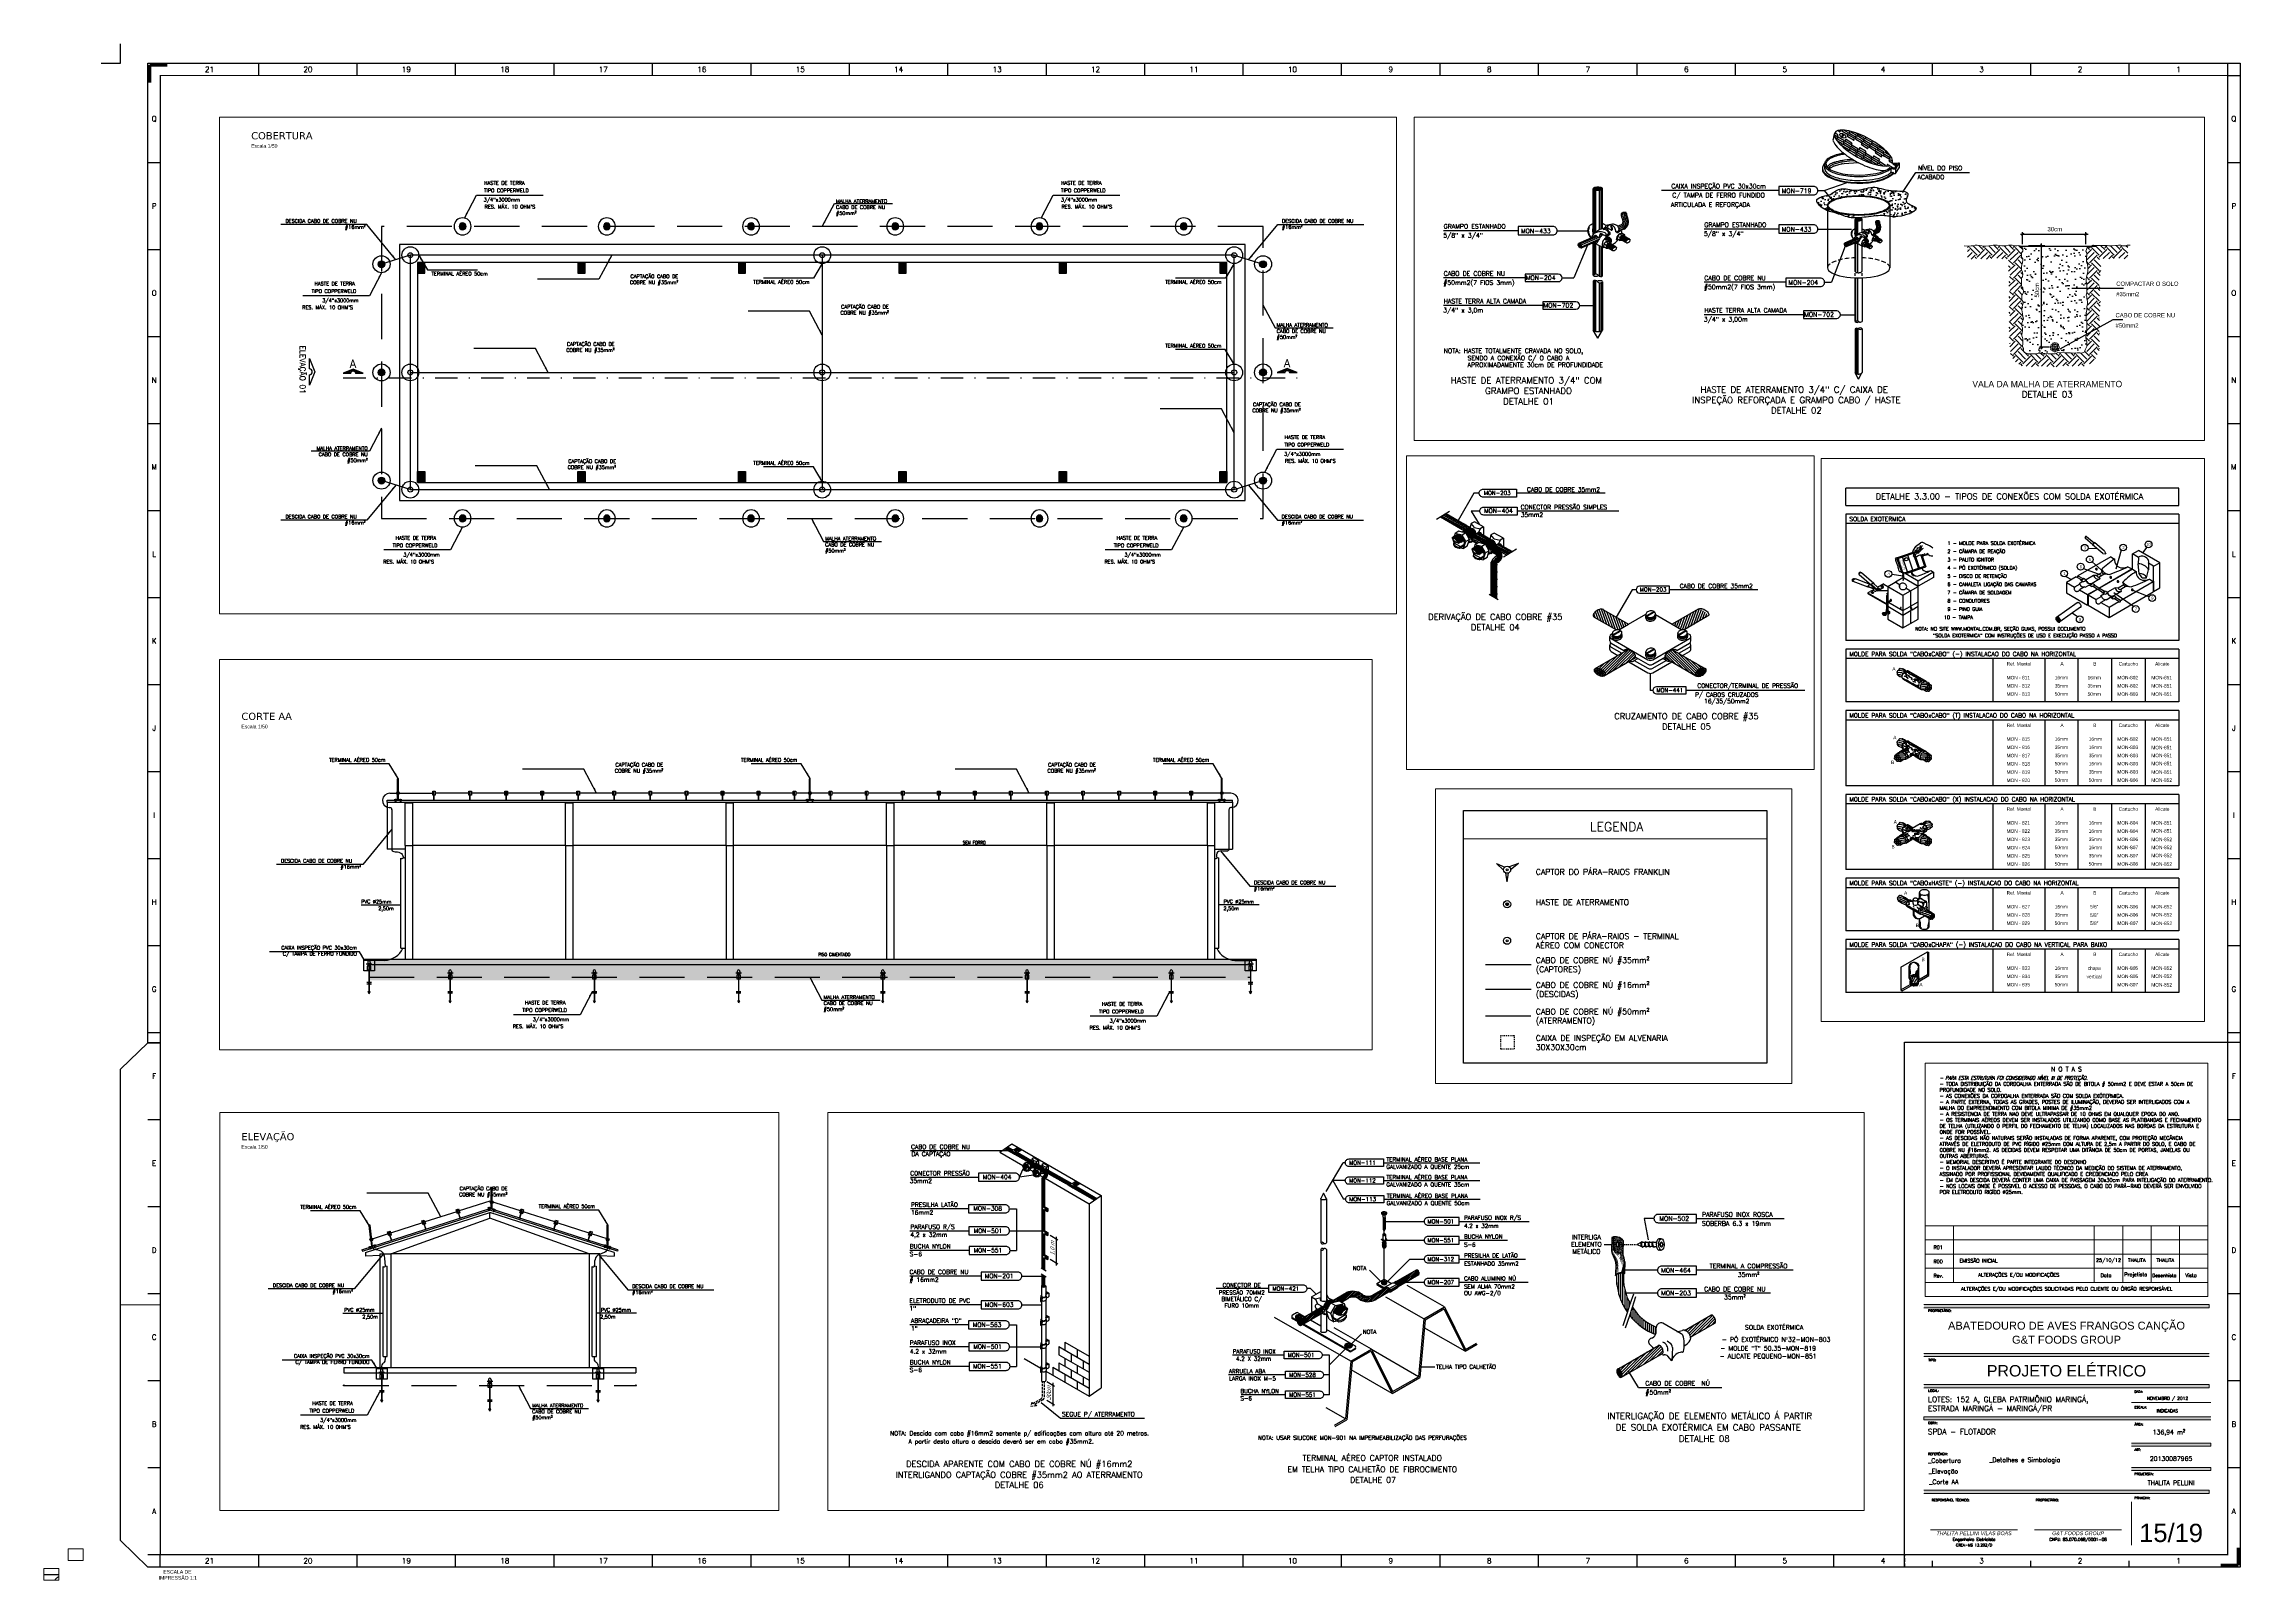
# Paper-space layout 'Layout1' of a CAD drawing. Extents: x 1 to 1219, y 1 to 853.
# The model-space entities are those that its viewports show. They can reach past a viewport. Long polylines and large blocks are cut down to what shows.
import ezdxf
from ezdxf.enums import TextEntityAlignment as Align

# ---------------------------------------------------------------- set-up
doc = ezdxf.new("R2010")
doc.units = 0
doc.header["$MEASUREMENT"] = 0
for name, pattern in [('DASHDOT', [1, 0.5, -0.25, 0, -0.25]), ('DASHDOT2', [0.5, 0.25, -0.125, 0, -0.125]), ('DASHED2', [0.375, 0.25, -0.125]), ('HIDDEN', [0.375, 0.25, -0.125]), ('TRACMIL', [3, 2, -1])]:
    doc.linetypes.add(name, pattern=pattern)
doc.layers.get('0').update_dxf_attribs({"linetype": 'CONTINUOUS'})
doc.layers.get('DEFPOINTS').update_dxf_attribs({"linetype": 'CONTINUOUS'})
for name, color, linetype in [('15', 1, 'CONTINUOUS'), ('25', 2, 'CONTINUOUS'), ('30', 3, 'CONTINUOUS'), ('50', 5, 'CONTINUOUS'), ('_LAYOUT', 251, 'CONTINUOUS'), ('C01', 1, 'CONTINUOUS'), ('C03', 3, 'CONTINUOUS'), ('COTAS', 3, 'DASHED2'), ('DETALHES', 4, 'CONTINUOUS'), ('LEGENDA', 7, 'CONTINUOUS'), ('PONTOS DE PARA-RAIOS', 1, 'CONTINUOUS'), ('PreenchimentoConcreto', 8, 'CONTINUOUS'), ('SPDA ATERRAMENTO', 1, 'CONTINUOUS')]:
    doc.layers.add(name, color=color, linetype=linetype)
for name, color, linetype, lineweight in [('C02', 2, 'CONTINUOUS', 13), ('C04', 5, 'CONTINUOUS', 13), ('C06', 6, 'CONTINUOUS', 13)]:
    doc.layers.add(name, color=color, linetype=linetype, lineweight=lineweight)
doc.styles.add('100CL', font='acent.shx', dxfattribs={"height": 2.5})
doc.styles.add('140CL', font='acent.shx', dxfattribs={"height": 100})
doc.styles.add('15CL', font='romans.shx', dxfattribs={"height": 2})
doc.styles.add('25CL', font='ROMANS.shx', dxfattribs={"height": 2.5})
doc.styles.add('35CL', font='ROMANS.shx', dxfattribs={"height": 3.5})
doc.styles.add('60', font='ACENT.SHX', dxfattribs={"height": 8})
doc.styles.add('80', font='ACENT.shx', dxfattribs={"height": 10})
doc.styles.add('80CL', font='romans.shx', dxfattribs={"height": 2})
doc.styles.add('arial', font='arial.ttf', dxfattribs={"height": 0.3})
doc.styles.add('ARIALI', font='ariali.ttf')
doc.styles.add('CL60', font='ACENT.shx', dxfattribs={"height": 7.5})
doc.styles.add('COTAS-ABA', font='simplex.shx', dxfattribs={"width": 0.85, "height": 0.18})
doc.styles.add('ITALICC', font='italicc_.ttf')
doc.styles.add('NBR8402-h25', font='ROMANS.SHX', dxfattribs={"height": 2.5})
doc.styles.add('R-120MM', font='ROMANS.SHX', dxfattribs={"height": 3})
doc.styles.add('R240A', font='simplex.shx', dxfattribs={"height": 0.6})
doc.styles.add('ROMANS', font='romans.shx')
doc.styles.add('ROMANTICBOLD', font='ROMANT.SHX', dxfattribs={"height": 10})
doc.dimstyles.new('DETALHES', dxfattribs={"dimtxt": 2, "dimasz": 0.05, "dimexe": 0.18, "dimexo": 0.0625, "dimgap": 0.5, "dimtad": 1, "dimdec": 4, "dimzin": 0, "dimdsep": 46, "dimtxsty": 'ROMANS', "dimblk": 'DOT', "dimsah": 1, "dimcen": 0.09, "dimse1": 1, "dimse2": 1, "dimclrt": 153, "dimadec": 0, "dimazin": 0, "dimtfac": 1, "dimtdec": 4, "dimtofl": 0, "dimtmove": 0, "dimatfit": 3, "dimfxl": 1, "dimtolj": 1, "dimtzin": 0, "dimarcsym": 0})
doc.dimstyles.new('ISO-25', dxfattribs={"dimtxt": 2.5, "dimasz": 2.5, "dimexe": 1.25, "dimexo": 0.625, "dimtad": 1, "dimtxsty": 'Standard', "dimcen": 2.5, "dimadec": 0, "dimazin": 0, "dimtfac": 1, "dimtmove": 0, "dimatfit": 3, "dimfxl": 1, "dimarcsym": 0})
pattern_1 = [(0, (2006.832, -5179.495), (0, 3.048), [])]

# ---------------------------------------------------------------- blocks, each defined once
blk = doc.blocks.new('J')
at = {"layer": 'DETALHES', "color": 2}
blk.add_circle((0, 0), 8.61, dxfattribs=at)
at = {"layer": 'DETALHES', "color": 2, "style": 'CL60'}
blk.add_attdef('.', (-2.3, -4), '', height=7.5, dxfattribs=at)
blk = doc.blocks.new('*X56')
at = {"color": 0}
for p, q in [((4161.8, -663.8), (4161.8, -663.8)), ((4162.3, -663.7), (4162.3, -663.7)), ((4162.7, -666.3), (4162.7, -666.3)), ((4162.8, -662.8), (4162.8, -662.8)), ((4162.8, -665.2), (4162.8, -665.2)), ((4162.8, -666.4), (4162.8, -666.4)), ((4162.9, -663.2), (4162.9, -663.2)), ((4162.9, -665.1), (4162.9, -665.1)), ((4163, -666.6), (4163, -666.6)), ((4163, -669), (4163, -669)), ((4163.1, -661.4), (4163.1, -661.4)), ((4163.1, -663.6), (4163.1, -663.6)), ((4163.2, -666.2), (4163.2, -666.2)), ((4163.6, -661.7), (4163.6, -661.7)), ((4163.6, -668.8), (4163.6, -668.8)), ((4163.7, -671.7), (4163.7, -671.7)), ((4163.8, -663.7), (4163.8, -663.7)), ((4163.9, -667.4), (4163.9, -667.4)), ((4164, -666.1), (4164, -666.1)), ((4164.1, -668.7), (4164.1, -668.7)), ((4164.2, -666.1), (4164.2, -666.1)), ((4164.3, -668.1), (4164.3, -668.1)), ((4164.3, -670), (4164.3, -670)), ((4164.4, -670.2), (4164.4, -670.2)), ((4164.4, -671.9), (4164.4, -671.9)), ((4164.9, -661.1), (4164.9, -661.1)), ((4164.9, -668.3), (4164.9, -668.3)), ((4164.9, -668.6), (4164.9, -668.6)), ((4164.9, -672), (4164.9, -672)), ((4165, -668.5), (4165, -668.5)), ((4165.1, -671.1), (4165.1, -671.1)), ((4165.2, -666.7), (4165.2, -666.7)), ((4165.2, -672.7), (4165.2, -672.7)), ((4165.4, -661.3), (4165.4, -661.3)), ((4165.5, -673.7), (4165.5, -673.7)), ((4165.6, -667), (4165.6, -667)), ((4165.6, -668.9), (4165.6, -668.9)), ((4165.7, -670.9), (4165.7, -670.9)), ((4165.8, -672.8), (4165.8, -672.8)), ((4165.9, -671), (4165.9, -671)), ((4165.9, -673), (4165.9, -673)), ((4166, -669.2), (4166, -669.2)), ((4166, -673.6), (4166, -673.6)), ((4166.1, -673.1), (4166.1, -673.1)), ((4166.3, -661.4), (4166.3, -661.4)), ((4166.4, -671.4), (4166.4, -671.4)), ((4166.8, -671.7), (4166.8, -671.7)), ((4166.8, -673.5), (4166.8, -673.5)), ((4167, -673.9), (4167, -673.9)), ((4167.1, -671.8), (4167.1, -671.8)), ((4167.1, -673.8), (4167.1, -673.8)), ((4167.2, -673.9), (4167.2, -673.9)), ((4167.5, -664.2), (4167.5, -664.2)), ((4167.5, -670.2), (4167.5, -670.2)), ((4167.8, -663.8), (4167.8, -663.8)), ((4168, -663.2), (4168, -663.2)), ((4168.2, -662.6), (4168.2, -662.6)), ((4168.5, -662.9), (4168.5, -662.9)), ((4168.8, -661), (4168.8, -661)), ((4169.4, -664.1), (4169.4, -664.1)), ((4169.5, -671.4), (4169.5, -671.4)), ((4169.8, -662.8), (4169.8, -662.8)), ((4169.9, -671.7), (4169.9, -671.7)), ((4170.2, -663.9), (4170.2, -663.9)), ((4170.4, -662.7), (4170.4, -662.7)), ((4170.6, -664.2), (4170.6, -664.2)), ((4170.7, -663.1), (4170.7, -663.1)), ((4170.8, -662.9), (4170.8, -662.9)), ((4170.8, -665), (4170.8, -665)), ((4171.2, -662.6), (4171.2, -662.6)), ((4171.3, -662.6), (4171.3, -662.6)), ((4171.3, -665.2), (4171.3, -665.2)), ((4171.4, -672.7), (4171.4, -672.7)), ((4171.8, -663.8), (4171.8, -663.8)), ((4172, -664), (4172, -664)), ((4172, -664.1), (4172, -664.1)), ((4172.1, -665), (4172.1, -665)), ((4172.1, -665.1), (4172.1, -665.1)), ((4173.3, -663.9), (4173.3, -663.9)), ((4173.4, -663.1), (4173.4, -663.1)), ((4173.4, -673.9), (4173.4, -673.9)), ((4173.7, -664.2), (4173.7, -664.2)), ((4173.8, -674.2), (4173.8, -674.2)), ((4173.8, -676.6), (4173.8, -676.6)), ((4173.9, -665.7), (4173.9, -665.7)), ((4174.1, -665.9), (4174.1, -665.9)), ((4174.1, -666.4), (4174.1, -666.4)), ((4174.1, -676.8), (4174.1, -676.8)), ((4174.5, -666.7), (4174.5, -666.7)), ((4174.7, -664), (4174.7, -664)), ((4174.9, -666.7), (4174.9, -666.7)), ((4175.1, -677.5), (4175.1, -677.5)), ((4175.1, -677.7), (4175.1, -677.7)), ((4175.3, -675.2), (4175.3, -675.2)), ((4175.3, -677.9), (4175.3, -677.9)), ((4175.4, -677.6), (4175.4, -677.6)), ((4175.7, -667.2), (4175.7, -667.2)), ((4175.9, -667.6), (4175.9, -667.6)), ((4175.9, -677.5), (4175.9, -677.5)), ((4176, -666.9), (4176, -666.9)), ((4176, -667.6), (4176, -667.6)), ((4176.1, -667.7), (4176.1, -667.7)), ((4176.2, -678.7), (4176.2, -678.7)), ((4176.4, -678.5), (4176.4, -678.5)), ((4177.1, -679.6), (4177.1, -679.6)), ((4177.2, -683.3), (4177.2, -683.3)), ((4177.3, -676.4), (4177.3, -676.4)), ((4177.3, -679.8), (4177.3, -679.8)), ((4177.5, -669.7), (4177.5, -669.7)), ((4177.6, -679.9), (4177.6, -679.9)), ((4177.7, -676.7), (4177.7, -676.7)), ((4177.8, -679.4), (4177.8, -679.4)), ((4177.8, -682.7), (4177.8, -682.7)), ((4178, -668.9), (4178, -668.9)), ((4178, -669.4), (4178, -669.4)), ((4178, -669.4), (4178, -669.4)), ((4178, -683.2), (4178, -683.2)), ((4178.2, -669.6), (4178.2, -669.6)), ((4178.4, -669.2), (4178.4, -669.2)), ((4178.5, -669.4), (4178.5, -669.4)), ((4179, -670.4), (4179, -670.4)), ((4179.1, -678.4), (4179.1, -678.4)), ((4179.2, -677.8), (4179.2, -677.8)), ((4179.3, -677.7), (4179.3, -677.7)), ((4180, -671.3), (4180, -671.3)), ((4180.3, -677.5), (4180.3, -677.5)), ((4180.3, -682.4), (4180.3, -682.4)), ((4180.9, -682.7), (4180.9, -682.7)), ((4181.6, -671.6), (4181.6, -671.6)), ((4181.7, -678.4), (4181.7, -678.4)), ((4181.9, -682.2), (4181.9, -682.2)), ((4182.1, -671.5), (4182.1, -671.5)), ((4182.4, -677.7), (4182.4, -677.7)), ((4182.8, -671.6), (4182.8, -671.6)), ((4183, -677.4), (4183, -677.4)), ((4183.2, -677.8), (4183.2, -677.8)), ((4183.3, -678), (4183.3, -678)), ((4184, -682.7), (4184, -682.7)), ((4184.1, -672.6), (4184.1, -672.6)), ((4184.2, -678.8), (4184.2, -678.8)), ((4184.3, -678.4), (4184.3, -678.4)), ((4184.3, -682.5), (4184.3, -682.5)), ((4184.4, -678.9), (4184.4, -678.9)), ((4184.4, -679), (4184.4, -679)), ((4184.4, -682.6), (4184.4, -682.6)), ((4184.9, -678.9), (4184.9, -678.9)), ((4185.5, -673.5), (4185.5, -673.5)), ((4185.7, -673.6), (4185.7, -673.6)), ((4185.7, -678.8), (4185.7, -678.8)), ((4185.9, -673.9), (4185.9, -673.9)), ((4186.3, -674.2), (4186.3, -674.2)), ((4187, -678.3), (4187, -678.3)), ((4187.1, -678.6), (4187.1, -678.6)), ((4187.5, -678.9), (4187.5, -678.9)), ((4187.6, -678.5), (4187.6, -678.5)), ((4187.8, -675.1), (4187.8, -675.1)), ((4187.9, -679.2), (4187.9, -679.2)), ((4188.2, -678.8), (4188.2, -678.8)), ((4188.3, -679.3), (4188.3, -679.3)), ((4188.4, -678.4), (4188.4, -678.4)), ((4188.4, -679), (4188.4, -679)), ((4189.6, -678.2), (4189.6, -678.2)), ((4189.8, -676.4), (4189.8, -676.4)), ((4189.8, -678.3), (4189.8, -678.3)), ((4190.2, -676.7), (4190.2, -676.7)), ((4190.3, -678.2), (4190.3, -678.2)), ((4190.6, -678.9), (4190.6, -678.9)), ((4191, -679.2), (4191, -679.2)), ((4191, -679.2), (4191, -679.2)), ((4191.1, -678.1), (4191.1, -678.1)), ((4191.2, -678), (4191.2, -678)), ((4191.4, -678.1), (4191.4, -678.1)), ((4192.2, -678.3), (4192.2, -678.3)), ((4192.3, -678.9), (4192.3, -678.9)), ((4192.5, -677.9), (4192.5, -677.9)), ((4193.6, -679.1), (4193.6, -679.1)), ((4196.1, -679.2), (4196.1, -679.2)), ((4196.1, -680), (4196.1, -680)), ((4196.3, -679), (4196.3, -679)), ((4196.5, -679.1), (4196.5, -679.1)), ((4196.6, -679.9), (4196.6, -679.9)), ((4196.8, -678.9), (4196.8, -678.9)), ((4197.2, -679.2), (4197.2, -679.2)), ((4197.3, -679.9), (4197.3, -679.9)), ((4197.4, -679.8), (4197.4, -679.8)), ((4197.5, -680.1), (4197.5, -680.1)), ((4197.5, -682.4), (4197.5, -682.4)), ((4197.6, -681.4), (4197.6, -681.4)), ((4197.6, -682), (4197.6, -682)), ((4197.8, -677.2), (4197.8, -677.2)), ((4198, -677.6), (4198, -677.6)), ((4198, -681.7), (4198, -681.7)), ((4198.3, -680.8), (4198.3, -680.8)), ((4198.4, -677.1), (4198.4, -677.1)), ((4198.5, -681), (4198.5, -681)), ((4198.8, -679.1), (4198.8, -679.1)), ((4198.8, -679.7), (4198.8, -679.7)), ((4198.8, -680.1), (4198.8, -680.1)), ((4198.9, -681), (4198.9, -681)), ((4199.3, -679.6), (4199.3, -679.6)), ((4199.4, -681.8), (4199.4, -681.8)), ((4199.9, -678.9), (4199.9, -678.9)), ((4200, -678.1), (4200, -678.1)), ((4200.1, -679.5), (4200.1, -679.5)), ((4200.1, -680.1), (4200.1, -680.1))]:
    blk.add_line(p, q, dxfattribs=at)
blk = doc.blocks.new('*X55')
at = {"color": 0}
for p, q in [((4154.7, -675.1), (4154.7, -675.1)), ((4158, -676.8), (4158, -676.8)), ((4158.3, -677.2), (4158.3, -677.2)), ((4159, -677.5), (4159, -677.5)), ((4159.2, -677.6), (4159.2, -677.6)), ((4159.4, -677.7), (4159.4, -677.7)), ((4160, -678.4), (4160, -678.4)), ((4160.7, -678.7), (4160.7, -678.7)), ((4161.9, -679.3), (4161.9, -679.3)), ((4162.1, -679.6), (4162.1, -679.6)), ((4165.5, -681.4), (4165.5, -681.4)), ((4168.4, -682.7), (4168.4, -682.7)), ((4169.1, -683.6), (4169.1, -683.6)), ((4169.2, -683.2), (4169.2, -683.2)), ((4169.7, -683.5), (4169.7, -683.5)), ((4170.2, -684.1), (4170.2, -684.1)), ((4170.4, -684), (4170.4, -684)), ((4170.4, -684.3), (4170.4, -684.3)), ((4170.8, -684.2), (4170.8, -684.2)), ((4171.4, -684.3), (4171.4, -684.3)), ((4172.3, -685.2), (4172.3, -685.2)), ((4172.7, -685.3), (4172.7, -685.3)), ((4172.8, -685.7), (4172.8, -685.7)), ((4173.3, -685.6), (4173.3, -685.6)), ((4174.1, -686.2), (4174.1, -686.2)), ((4174.3, -686.5), (4174.3, -686.5)), ((4174.8, -686.7), (4174.8, -686.7)), ((4175.5, -687.1), (4175.5, -687.1)), ((4176.3, -687.7), (4176.3, -687.7)), ((4176.4, -687.8), (4176.4, -687.8)), ((4176.7, -688.1), (4176.7, -688.1)), ((4176.9, -687.7), (4176.9, -687.7)), ((4177.5, -687.1), (4177.5, -687.1)), ((4177.7, -687.6), (4177.7, -687.6)), ((4178.3, -687.9), (4178.3, -687.9)), ((4178.3, -689), (4178.3, -689)), ((4178.7, -689.2), (4178.7, -689.2)), ((4179.3, -688.9), (4179.3, -688.9)), ((4179.4, -688), (4179.4, -688)), ((4179.5, -689), (4179.5, -689)), ((4180, -689.9), (4180, -689.9)), ((4180.4, -689.8), (4180.4, -689.8)), ((4180.5, -689.8), (4180.5, -689.8)), ((4180.7, -689), (4180.7, -689)), ((4181.3, -689.7), (4181.3, -689.7)), ((4181.4, -690.7), (4181.4, -690.7)), ((4181.6, -690.9), (4181.6, -690.9)), ((4182.1, -689.9), (4182.1, -689.9)), ((4183.3, -690.2), (4183.3, -690.2)), ((4183.5, -690.9), (4183.5, -690.9)), ((4183.6, -692), (4183.6, -692)), ((4184.1, -691.9), (4184.1, -691.9)), ((4184.7, -691.9), (4184.7, -691.9)), ((4184.9, -691.8), (4184.9, -691.8)), ((4185.3, -691.4), (4185.3, -691.4)), ((4185.7, -691.7), (4185.7, -691.7)), ((4186.1, -692.8), (4186.1, -692.8)), ((4186.3, -691.7), (4186.3, -691.7)), ((4186.4, -691.7), (4186.4, -691.7)), ((4186.6, -691.9), (4186.6, -691.9)), ((4186.8, -691.6), (4186.8, -691.6)), ((4187.2, -692.7), (4187.2, -692.7)), ((4187.2, -694.1), (4187.2, -694.1)), ((4187.4, -691.8), (4187.4, -691.8)), ((4187.5, -692.7), (4187.5, -692.7)), ((4187.5, -693.7), (4187.5, -693.7)), ((4187.6, -691.5), (4187.6, -691.5)), ((4187.7, -694.1), (4187.7, -694.1)), ((4188.5, -693.6), (4188.5, -693.6)), ((4188.5, -693.9), (4188.5, -693.9)), ((4188.7, -693.8), (4188.7, -693.8)), ((4188.8, -694.7), (4188.8, -694.7)), ((4189.2, -693.9), (4189.2, -693.9)), ((4189.5, -694.6), (4189.5, -694.6)), ((4189.6, -694.2), (4189.6, -694.2)), ((4189.9, -693.8), (4189.9, -693.8)), ((4190.1, -693.7), (4190.1, -693.7)), ((4190.2, -695.6), (4190.2, -695.6)), ((4190.4, -693.7), (4190.4, -693.7)), ((4190.5, -695.5), (4190.5, -695.5)), ((4190.7, -695.7), (4190.7, -695.7)), ((4190.8, -696.2), (4190.8, -696.2)), ((4191.1, -695.2), (4191.1, -695.2)), ((4191.2, -693.6), (4191.2, -693.6)), ((4191.3, -696.2), (4191.3, -696.2)), ((4191.5, -694.6), (4191.5, -694.6)), ((4192.2, -696.1), (4192.2, -696.1))]:
    blk.add_line(p, q, dxfattribs=at)
blk = doc.blocks.new('*X57')
at = {"color": 0}
for p, q in [((5373.2, -483.1), (5373.2, -483.1)), ((5373.4, -482.7), (5373.4, -482.7)), ((5374.5, -482.1), (5374.5, -482.1)), ((5375.1, -483.4), (5375.1, -483.4)), ((5375.2, -482.6), (5375.2, -482.6)), ((5375.7, -483.1), (5375.7, -483.1)), ((5376.5, -483.2), (5376.5, -483.2)), ((5377, -483.1), (5377, -483.1)), ((5377.4, -482.7), (5377.4, -482.7)), ((5377.6, -482.9), (5377.6, -482.9)), ((5377.8, -483), (5377.8, -483)), ((5378.4, -483), (5378.4, -483)), ((5372.2, -492.6), (5372.2, -492.6)), ((5372.5, -485.4), (5372.5, -485.4)), ((5372.5, -486.3), (5372.5, -486.3)), ((5372.5, -489.1), (5372.5, -489.1)), ((5372.5, -491.5), (5372.5, -491.5)), ((5372.6, -488.8), (5372.6, -488.8)), ((5372.6, -492.8), (5372.6, -492.8)), ((5372.6, -494.1), (5372.6, -494.1)), ((5372.6, -496.5), (5372.6, -496.5)), ((5372.7, -489.3), (5372.7, -489.3)), ((5372.7, -498.9), (5372.7, -498.9)), ((5372.8, -496.7), (5372.8, -496.7)), ((5372.9, -485.1), (5372.9, -485.1)), ((5372.9, -488.8), (5372.9, -488.8)), ((5373, -489.1), (5373, -489.1)), ((5373, -495.1), (5373, -495.1)), ((5373, -496.6), (5373, -496.6)), ((5373, -504), (5373, -504)), ((5373.1, -499.1), (5373.1, -499.1)), ((5373.1, -504.3), (5373.1, -504.3)), ((5373.1, -505.1), (5373.1, -505.1)), ((5373.1, -512.1), (5373.1, -512.1)), ((5373.2, -485), (5373.2, -485)), ((5373.2, -509.2), (5373.2, -509.2)), ((5373.3, -486.2), (5373.3, -486.2)), ((5373.3, -486.9), (5373.3, -486.9)), ((5373.4, -488.8), (5373.4, -488.8)), ((5373.4, -488.9), (5373.4, -488.9)), ((5373.4, -490.8), (5373.4, -490.8)), ((5373.4, -491.3), (5373.4, -491.3)), ((5373.4, -493.9), (5373.4, -493.9)), ((5373.5, -486.3), (5373.5, -486.3)), ((5373.5, -490.1), (5373.5, -490.1)), ((5373.5, -492.7), (5373.5, -492.7)), ((5373.5, -496.5), (5373.5, -496.5)), ((5373.5, -501.4), (5373.5, -501.4)), ((5373.5, -501.7), (5373.5, -501.7)), ((5373.6, -486.5), (5373.6, -486.5)), ((5373.6, -493.7), (5373.6, -493.7)), ((5373.6, -494.7), (5373.6, -494.7)), ((5373.6, -496.6), (5373.6, -496.6)), ((5373.6, -504.3), (5373.6, -504.3)), ((5373.6, -509.5), (5373.6, -509.5)), ((5373.7, -487.6), (5373.7, -487.6)), ((5373.7, -497.4), (5373.7, -497.4)), ((5373.7, -498.5), (5373.7, -498.5)), ((5373.7, -500.4), (5373.7, -500.4)), ((5373.7, -501.1), (5373.7, -501.1)), ((5373.7, -512), (5373.7, -512)), ((5373.8, -483.5), (5373.8, -483.5)), ((5373.8, -491.3), (5373.8, -491.3)), ((5373.8, -491.6), (5373.8, -491.6)), ((5373.8, -493.9), (5373.8, -493.9)), ((5373.8, -497.6), (5373.8, -497.6)), ((5373.8, -502.4), (5373.8, -502.4)), ((5373.8, -504.8), (5373.8, -504.8)), ((5373.9, -499.1), (5373.9, -499.1)), ((5373.9, -501.3), (5373.9, -501.3)), ((5373.9, -501.6), (5373.9, -501.6)), ((5373.9, -504.3), (5373.9, -504.3)), ((5373.9, -506.2), (5373.9, -506.2)), ((5373.9, -507.6), (5373.9, -507.6)), ((5373.9, -508.5), (5373.9, -508.5)), ((5374, -506.8), (5374, -506.8)), ((5374, -508.1), (5374, -508.1)), ((5374, -508.7), (5374, -508.7)), ((5374.1, -483.8), (5374.1, -483.8)), ((5374.1, -510.1), (5374.1, -510.1)), ((5374.2, -493.9), (5374.2, -493.9)), ((5374.3, -483.5), (5374.3, -483.5)), ((5374.3, -488.7), (5374.3, -488.7)), ((5374.3, -496.4), (5374.3, -496.4)), ((5374.3, -503.9), (5374.3, -503.9)), ((5374.4, -483.6), (5374.4, -483.6)), ((5374.4, -491.2), (5374.4, -491.2)), ((5374.4, -499), (5374.4, -499)), ((5374.4, -504.2), (5374.4, -504.2)), ((5374.5, -484), (5374.5, -484)), ((5374.5, -484.1), (5374.5, -484.1)), ((5374.5, -487.3), (5374.5, -487.3)), ((5374.5, -490.1), (5374.5, -490.1)), ((5374.5, -491), (5374.5, -491)), ((5374.5, -506.7), (5374.5, -506.7)), ((5374.5, -511.9), (5374.5, -511.9)), ((5374.6, -483.8), (5374.6, -483.8)), ((5374.6, -486), (5374.6, -486)), ((5374.6, -494.1), (5374.6, -494.1)), ((5374.6, -494.7), (5374.6, -494.7)), ((5374.6, -500.1), (5374.6, -500.1)), ((5374.7, -486), (5374.7, -486)), ((5374.7, -487.9), (5374.7, -487.9)), ((5374.7, -489.8), (5374.7, -489.8)), ((5374.7, -491.1), (5374.7, -491.1)), ((5374.7, -498.4), (5374.7, -498.4)), ((5374.7, -504.1), (5374.7, -504.1)), ((5374.7, -510.1), (5374.7, -510.1)), ((5374.8, -491.7), (5374.8, -491.7)), ((5374.8, -493.7), (5374.8, -493.7)), ((5374.8, -493.8), (5374.8, -493.8)), ((5374.8, -501.5), (5374.8, -501.5)), ((5374.8, -502.1), (5374.8, -502.1)), ((5374.8, -505.8), (5374.8, -505.8)), ((5374.9, -486.3), (5374.9, -486.3)), ((5374.9, -495.6), (5374.9, -495.6)), ((5374.9, -498.5), (5374.9, -498.5)), ((5374.9, -509.3), (5374.9, -509.3)), ((5374.9, -509.5), (5374.9, -509.5)), ((5375, -496.4), (5375, -496.4)), ((5375, -497.5), (5375, -497.5)), ((5375, -499.4), (5375, -499.4)), ((5375, -505.9), (5375, -505.9)), ((5375.1, -501.4), (5375.1, -501.4)), ((5375.1, -506.4), (5375.1, -506.4)), ((5375.2, -485.9), (5375.2, -485.9)), ((5375.2, -491.1), (5375.2, -491.1)), ((5375.2, -498.9), (5375.2, -498.9)), ((5375.2, -503.3), (5375.2, -503.3)), ((5375.2, -505.2), (5375.2, -505.2)), ((5375.3, -486.6), (5375.3, -486.6)), ((5375.3, -492.6), (5375.3, -492.6)), ((5375.3, -493.7), (5375.3, -493.7)), ((5375.3, -506.6), (5375.3, -506.6)), ((5375.3, -507.2), (5375.3, -507.2)), ((5375.3, -509.1), (5375.3, -509.1)), ((5375.4, -496.6), (5375.4, -496.6)), ((5375.4, -501.5), (5375.4, -501.5)), ((5375.4, -502.6), (5375.4, -502.6)), ((5375.4, -509.2), (5375.4, -509.2)), ((5375.5, -484.5), (5375.5, -484.5)), ((5375.5, -488.2), (5375.5, -488.2)), ((5375.5, -506.6), (5375.5, -506.6)), ((5375.6, -488.5), (5375.6, -488.5)), ((5375.6, -491.9), (5375.6, -491.9)), ((5375.6, -495.6), (5375.6, -495.6)), ((5375.7, -488.4), (5375.7, -488.4)), ((5375.7, -488.8), (5375.7, -488.8)), ((5375.7, -496.2), (5375.7, -496.2)), ((5375.7, -499.3), (5375.7, -499.3)), ((5375.8, -485), (5375.8, -485)), ((5375.8, -495.8), (5375.8, -495.8)), ((5375.8, -498.9), (5375.8, -498.9)), ((5375.8, -503), (5375.8, -503)), ((5375.8, -504), (5375.8, -504)), ((5375.8, -511.7), (5375.8, -511.7)), ((5375.9, -487), (5375.9, -487)), ((5375.9, -488.9), (5375.9, -488.9)), ((5375.9, -506.7), (5375.9, -506.7)), ((5375.9, -508.9), (5375.9, -508.9)), ((5375.9, -510.4), (5375.9, -510.4)), ((5376, -485.1), (5376, -485.1)), ((5376, -485.8), (5376, -485.8)), ((5376, -490.8), (5376, -490.8)), ((5376, -492.7), (5376, -492.7)), ((5376, -503.2), (5376, -503.2)), ((5376.1, -488.4), (5376.1, -488.4)), ((5376.1, -489.1), (5376.1, -489.1)), ((5376.1, -493.6), (5376.1, -493.6)), ((5376.1, -494.7), (5376.1, -494.7)), ((5376.1, -495.1), (5376.1, -495.1)), ((5376.1, -510.6), (5376.1, -510.6)), ((5376.2, -496.2), (5376.2, -496.2)), ((5376.2, -496.6), (5376.2, -496.6)), ((5376.2, -498.5), (5376.2, -498.5)), ((5376.2, -499.1), (5376.2, -499.1)), ((5376.2, -501.3), (5376.2, -501.3)), ((5376.2, -505.1), (5376.2, -505.1)), ((5376.2, -509.1), (5376.2, -509.1)), ((5376.3, -500.4), (5376.3, -500.4)), ((5376.3, -503.9), (5376.3, -503.9)), ((5376.3, -509.2), (5376.3, -509.2)), ((5376.4, -502.4), (5376.4, -502.4)), ((5376.4, -504.3), (5376.4, -504.3)), ((5376.4, -511.7), (5376.4, -511.7)), ((5376.5, -485.5), (5376.5, -485.5)), ((5376.5, -490.9), (5376.5, -490.9)), ((5376.5, -491.3), (5376.5, -491.3)), ((5376.5, -506.2), (5376.5, -506.2)), ((5376.6, -485.6), (5376.6, -485.6)), ((5376.6, -489.2), (5376.6, -489.2)), ((5376.6, -492.8), (5376.6, -492.8)), ((5376.6, -498.7), (5376.6, -498.7)), ((5376.6, -501.4), (5376.6, -501.4)), ((5376.6, -508.2), (5376.6, -508.2)), ((5376.7, -496.6), (5376.7, -496.6)), ((5376.7, -500.2), (5376.7, -500.2)), ((5376.7, -506.5), (5376.7, -506.5)), ((5376.7, -511.4), (5376.7, -511.4)), ((5376.8, -487.6), (5376.8, -487.6)), ((5376.8, -493), (5376.8, -493)), ((5376.8, -504), (5376.8, -504)), ((5376.9, -488.3), (5376.9, -488.3)), ((5376.9, -491.6), (5376.9, -491.6)), ((5376.9, -497.6), (5376.9, -497.6)), ((5376.9, -500.4), (5376.9, -500.4)), ((5376.9, -507.6), (5376.9, -507.6)), ((5377, -496.1), (5377, -496.1)), ((5377, -501.6), (5377, -501.6)), ((5377, -507.6), (5377, -507.6)), ((5377, -511.4), (5377, -511.4)), ((5377.1, -484), (5377.1, -484)), ((5377.1, -490.9), (5377.1, -490.9)), ((5377.1, -498.6), (5377.1, -498.6)), ((5377.1, -503.8), (5377.1, -503.8)), ((5377.1, -507.8), (5377.1, -507.8)), ((5377.1, -511.7), (5377.1, -511.7)), ((5377.2, -483.8), (5377.2, -483.8)), ((5377.2, -485.9), (5377.2, -485.9)), ((5377.2, -506.4), (5377.2, -506.4)), ((5377.2, -511.6), (5377.2, -511.6)), ((5377.3, -487.8), (5377.3, -487.8)), ((5377.3, -489.8), (5377.3, -489.8)), ((5377.3, -493.8), (5377.3, -493.8)), ((5377.4, -485.7), (5377.4, -485.7)), ((5377.4, -491.7), (5377.4, -491.7)), ((5377.4, -503.9), (5377.4, -503.9)), ((5377.5, -486.4), (5377.5, -486.4)), ((5377.5, -490.1), (5377.5, -490.1)), ((5377.5, -493.4), (5377.5, -493.4)), ((5377.5, -493.6), (5377.5, -493.6)), ((5377.5, -495.6), (5377.5, -495.6)), ((5377.5, -501.2), (5377.5, -501.2)), ((5377.6, -484.1), (5377.6, -484.1)), ((5377.6, -490.1), (5377.6, -490.1)), ((5377.6, -493.8), (5377.6, -493.8)), ((5377.6, -497.5), (5377.6, -497.5)), ((5377.6, -499.4), (5377.6, -499.4)), ((5377.6, -508.9), (5377.6, -508.9)), ((5377.7, -490.3), (5377.7, -490.3)), ((5377.7, -494.1), (5377.7, -494.1)), ((5377.7, -497.5), (5377.7, -497.5)), ((5377.7, -500.1), (5377.7, -500.1)), ((5377.7, -501.3), (5377.7, -501.3)), ((5377.8, -501.2), (5377.8, -501.2)), ((5377.8, -503.3), (5377.8, -503.3)), ((5377.8, -504.1), (5377.8, -504.1)), ((5377.8, -504.9), (5377.8, -504.9)), ((5377.8, -505.2), (5377.8, -505.2)), ((5377.8, -510.1), (5377.8, -510.1)), ((5377.9, -485.6), (5377.9, -485.6)), ((5377.9, -490.8), (5377.9, -490.8)), ((5377.9, -497.7), (5377.9, -497.7)), ((5377.9, -498.5), (5377.9, -498.5)), ((5377.9, -507.1), (5377.9, -507.1)), ((5377.9, -508.6), (5377.9, -508.6)), ((5378, -486.3), (5378, -486.3)), ((5378, -493.3), (5378, -493.3)), ((5378, -505), (5378, -505)), ((5378, -506.3), (5378, -506.3)), ((5378, -512.3), (5378, -512.3)), ((5378.1, -496.3), (5378.1, -496.3)), ((5378.1, -501.1), (5378.1, -501.1)), ((5378.1, -508.9), (5378.1, -508.9)), ((5378.1, -512.4), (5378.1, -512.4)), ((5378.2, -506.4), (5378.2, -506.4)), ((5378.3, -488.1), (5378.3, -488.1)), ((5378.4, -486.6), (5378.4, -486.6)), ((5378.4, -492.6), (5378.4, -492.6)), ((5378.4, -495.9), (5378.4, -495.9)), ((5378.5, -483.7), (5378.5, -483.7)), ((5378.5, -484.9), (5378.5, -484.9)), ((5378.5, -487.3), (5378.5, -487.3)), ((5378.5, -496.6), (5378.5, -496.6)), ((5378.5, -502.6), (5378.5, -502.6)), ((5378.5, -503.6), (5378.5, -503.6)), ((5378.5, -511.4), (5378.5, -511.4)), ((5378.6, -486.9), (5378.6, -486.9)), ((5378.6, -488.8), (5378.6, -488.8)), ((5378.6, -491.1), (5378.6, -491.1)), ((5378.6, -494.7), (5378.6, -494.7)), ((5378.6, -506.6), (5378.6, -506.6)), ((5378.7, -485.5), (5378.7, -485.5)), ((5378.7, -487.5), (5378.7, -487.5)), ((5378.7, -490.7), (5378.7, -490.7)), ((5378.7, -492.6), (5378.7, -492.6)), ((5378.7, -498.4), (5378.7, -498.4)), ((5378.8, -488.1), (5378.8, -488.1)), ((5378.8, -488.8), (5378.8, -488.8)), ((5378.8, -493.2), (5378.8, -493.2)), ((5378.8, -494.6), (5378.8, -494.6)), ((5378.8, -494.9), (5378.8, -494.9)), ((5378.8, -502.1), (5378.8, -502.1)), ((5378.9, -495.8), (5378.9, -495.8)), ((5378.9, -496.5), (5378.9, -496.5)), ((5378.9, -498.4), (5378.9, -498.4)), ((5378.9, -498.9), (5378.9, -498.9)), ((5378.9, -501), (5378.9, -501)), ((5378.9, -505.8), (5378.9, -505.8)), ((5379, -500.3), (5379, -500.3)), ((5379, -502.3), (5379, -502.3)), ((5379, -503.6), (5379, -503.6)), ((5379.1, -485.1), (5379.1, -485.1)), ((5379.1, -502.3), (5379.1, -502.3)), ((5379.2, -489.1), (5379.2, -489.1)), ((5379.2, -490.6), (5379.2, -490.6)), ((5379.2, -495.1), (5379.2, -495.1)), ((5379.3, -498.3), (5379.3, -498.3)), ((5379.5, -484.6), (5379.5, -484.6)), ((5379.6, -484.8), (5379.6, -484.8)), ((5379.6, -487.9), (5379.6, -487.9)), ((5379.7, -484), (5379.7, -484)), ((5379.8, -485.9), (5379.8, -485.9)), ((5380.1, -485.3), (5380.1, -485.3)), ((5380.3, -483.8), (5380.3, -483.8))]:
    blk.add_line(p, q, dxfattribs=at)
blk = doc.blocks.new('K')
at = {"layer": 'DETALHES', "color": 2}
blk.add_circle((0, 0), 8.61, dxfattribs=at)
at = {"layer": 'DETALHES', "color": 2, "style": 'CL60'}
blk.add_attdef('.', (-6, -3.7), '', height=7.5, dxfattribs=at)
blk = doc.blocks.new('Apwr_pacap')
for p, q in [((-4.61, 2.77), (-1.54, -0.13)), ((-4.61, 2.77), (-0.97, 1.2)), ((4.98, 2.74), (0.95, 1.22)), ((4.98, 2.74), (1.55, 0.04)), ((0.01, -5.27), (-0.63, -1.41)), ((0.01, -5.27), (0.65, -1.4))]:
    blk.add_line(p, q)
for radius in [1.55, 0.46]:
    blk.add_circle((0, 0), radius)
blk = doc.blocks.new('Apwr_pahaste')
at = {"const_width": 0.63}
blk.add_lwpolyline([(0.315, 0, 1), (-0.315, 0, 1)], format="xyb", close=True, dxfattribs=at)
for radius in [1.575, 0.63]:
    blk.add_circle((0, 0), radius)
blk = doc.blocks.new('Apwr_pacap1')
for radius in [1.55, 0.46]:
    blk.add_circle((0, 0), radius)
blk = doc.blocks.new('*X65')
at = {"color": 0}
for p, q in [((636, 1131), (643, 1138)), ((636, 1113), (645, 1123)), ((636, 1123), (636, 1123)), ((681, 1096), (645, 1131)), ((694, 1109), (663, 1140)), ((681, 1087), (716, 1123)), ((707, 1123), (689, 1141)), ((707, 1131), (713, 1138)), ((751, 1096), (716, 1131)), ((765, 1109), (735, 1139)), ((751, 1087), (787, 1123)), ((778, 1123), (759, 1142)), ((778, 1131), (787, 1140)), ((822, 1096), (787, 1131)), ((835, 1109), (806, 1139)), ((822, 1087), (857, 1123)), ((849, 1123), (829, 1142)), ((849, 1131), (856, 1139)), ((887, 1101), (857, 1131)), ((893, 1122), (875, 1140)), ((1189, 1101), (1211, 1123)), ((1202, 1123), (1193, 1132)), ((1202, 1131), (1209, 1138)), ((1246, 1096), (1211, 1131)), ((1260, 1109), (1228, 1141)), ((1246, 1087), (1282, 1123)), ((1273, 1123), (1255, 1140)), ((1273, 1131), (1282, 1140)), ((1317, 1096), (1282, 1131)), ((1330, 1109), (1300, 1139)), ((1317, 1087), (1352, 1123)), ((1344, 1123), (1325, 1141)), ((1344, 1131), (1352, 1140)), ((1379, 1105), (1352, 1131)), ((1379, 1131), (1371, 1139)), ((636, 1087), (658, 1109)), ((654, 1078), (672, 1096)), ((678, 1081), (672, 1087)), ((699, 1079), (729, 1109)), ((724, 1078), (742, 1096)), ((749, 1080), (742, 1087)), ((772, 1082), (800, 1109)), ((796, 1079), (813, 1096)), ((821, 1079), (813, 1087)), ((849, 1052), (827, 1073)), ((827, 1022), (857, 1052)), ((835, 1039), (827, 1047)), ((835, 1074), (871, 1109)), ((835, 1003), (871, 1039)), ((849, 1061), (884, 1096)), ((849, 990), (884, 1025)), ((887, 1031), (857, 1061)), ((890, 1055), (871, 1074)), ((893, 1078), (884, 1087)), ((1189, 1109), (1186, 1112)), ((1202, 1052), (1188, 1066)), ((1189, 1074), (1224, 1109)), ((1191, 1006), (1224, 1039)), ((1195, 1035), (1211, 1052)), ((1202, 1061), (1237, 1096)), ((1202, 990), (1237, 1025)), ((1246, 1025), (1211, 1061)), ((1255, 1044), (1224, 1074)), ((1248, 1076), (1237, 1087)), ((1246, 1016), (1255, 1025)), ((1266, 1080), (1295, 1109)), ((1291, 1079), (1308, 1096)), ((1316, 1080), (1308, 1087)), ((1338, 1082), (1366, 1109)), ((1362, 1079), (1379, 1096)), ((1379, 1087), (1379, 1087)), ((828, 952), (857, 981)), ((835, 968), (829, 974)), ((849, 981), (831, 998)), ((849, 910), (831, 928)), ((835, 932), (871, 968)), ((849, 919), (884, 955)), ((887, 960), (857, 990)), ((889, 888), (857, 919)), ((887, 987), (871, 1003)), ((890, 913), (871, 932)), ((893, 1007), (884, 1016)), ((895, 935), (884, 946)), ((1189, 968), (1187, 969)), ((1202, 981), (1188, 995)), ((1202, 910), (1189, 923)), ((1190, 961), (1211, 981)), ((1190, 934), (1224, 968)), ((1202, 919), (1237, 955)), ((1246, 955), (1211, 990)), ((1246, 884), (1211, 919)), ((1247, 980), (1224, 1003)), ((1249, 907), (1224, 932)), ((1252, 1002), (1237, 1016)), ((1250, 933), (1237, 946)), ((1246, 946), (1250, 950)), ((829, 882), (857, 910)), ((835, 897), (829, 904)), ((849, 840), (830, 859)), ((835, 826), (830, 832)), ((832, 815), (857, 840)), ((835, 862), (871, 897)), ((835, 791), (871, 826)), ((849, 849), (884, 884)), ((893, 813), (857, 849)), ((889, 844), (871, 862)), ((892, 867), (884, 875)), ((893, 875), (896, 878)), ((1186, 815), (1211, 840)), ((1189, 826), (1186, 829)), ((1189, 791), (1224, 826)), ((1202, 840), (1190, 851)), ((1191, 891), (1211, 910)), ((1192, 865), (1224, 897)), ((1202, 849), (1237, 884)), ((1246, 813), (1211, 849)), ((1250, 836), (1224, 862)), ((1252, 860), (1237, 875)), ((1246, 875), (1253, 882)), ((849, 769), (829, 789)), ((835, 756), (829, 762)), ((849, 698), (829, 718)), ((830, 742), (857, 769)), ((835, 720), (871, 756)), ((849, 778), (884, 813)), ((849, 707), (884, 742)), ((891, 744), (857, 778)), ((889, 773), (871, 791)), ((893, 698), (871, 720)), ((894, 795), (884, 804)), ((889, 729), (884, 734)), ((893, 804), (894, 806)), ((1202, 698), (1185, 715)), ((1189, 747), (1211, 769)), ((1189, 720), (1224, 756)), ((1202, 769), (1190, 781)), ((1202, 778), (1237, 813)), ((1202, 707), (1237, 742)), ((1246, 742), (1211, 778)), ((1250, 765), (1224, 791)), ((1249, 696), (1224, 720)), ((1249, 793), (1237, 804)), ((1246, 725), (1237, 734)), ((1246, 804), (1247, 805)), ((1246, 734), (1248, 735)), ((832, 672), (857, 698)), ((835, 685), (832, 688)), ((836, 650), (871, 685)), ((849, 628), (836, 640)), ((847, 617), (857, 628)), ((849, 636), (884, 672)), ((892, 672), (857, 707)), ((893, 601), (857, 636)), ((859, 602), (871, 614)), ((906, 614), (871, 650)), ((899, 648), (884, 663)), ((893, 663), (895, 665)), ((893, 592), (928, 628)), ((919, 628), (902, 645)), ((908, 581), (941, 614)), ((919, 636), (922, 639)), ((963, 601), (928, 636)), ((977, 614), (952, 639)), ((963, 592), (999, 628)), ((990, 628), (975, 642)), ((980, 582), (1012, 614)), ((990, 636), (994, 641)), ((1034, 601), (999, 636)), ((1047, 614), (1022, 639)), ((1034, 592), (1069, 628)), ((1061, 628), (1047, 641)), ((1048, 579), (1083, 614)), ((1061, 636), (1069, 644)), ((1105, 601), (1069, 636)), ((1118, 614), (1089, 644)), ((1105, 592), (1140, 628)), ((1131, 628), (1116, 643)), ((1121, 582), (1153, 614)), ((1131, 636), (1138, 643)), ((1176, 601), (1140, 636)), ((1189, 614), (1160, 643)), ((1176, 592), (1211, 628)), ((1202, 628), (1179, 651)), ((1189, 676), (1211, 698)), ((1189, 650), (1224, 685)), ((1202, 636), (1237, 672)), ((1202, 592), (1224, 614)), ((1246, 672), (1211, 707)), ((1229, 618), (1211, 636)), ((1238, 636), (1224, 650)), ((1247, 654), (1237, 663)), ((1246, 663), (1249, 666)), ((874, 591), (884, 601)), ((892, 584), (884, 592)), ((933, 579), (955, 601)), ((966, 581), (955, 592)), ((1004, 580), (1025, 601)), ((1038, 579), (1025, 592)), ((1079, 584), (1096, 601)), ((1105, 584), (1096, 592)), ((1149, 584), (1167, 601)), ((1177, 582), (1167, 592))]:
    blk.add_line(p, q, dxfattribs=at)
blk = doc.blocks.new('*X67')
at = {"color": 0}
for p, q in [((11681.9, -2858), (11709.9, -2830)), ((11686.7, -2865.6), (11739.2, -2813.1)), ((11689.8, -2874.8), (11768.4, -2796.2)), ((11692.2, -2884.8), (11797.7, -2779.3)), ((11721.4, -2867.9), (11827, -2762.4)), ((11750.7, -2851), (11850.6, -2751.2)), ((11780, -2834.1), (11857.8, -2756.3)), ((11809.3, -2817.2), (11862.6, -2763.9)), ((11838.5, -2800.3), (11865.8, -2773.1)), ((11674.7, -2852.8), (11680.6, -2846.9))]:
    blk.add_line(p, q, dxfattribs=at)
blk = doc.blocks.new('*X68')
at = {"color": 0}
for p, q in [((11976.8, -2699.2), (12031.9, -2644.1)), ((11981.5, -2706.9), (12061.2, -2627.1)), ((11984.9, -2715.8), (12078.8, -2621.9)), ((12014.2, -2698.9), (12085.1, -2628)), ((12043.5, -2682), (12089.5, -2636)), ((12072.8, -2665.1), (12091.9, -2646)), ((11963.2, -2688.1), (11973.4, -2677.9)), ((11970.8, -2692.9), (12002.7, -2661))]:
    blk.add_line(p, q, dxfattribs=at)
blk = doc.blocks.new('*X72')
at = {"color": 0}
for p, q in [((4933.7, 2593.6), (4933.7, 2593.6)), ((4934.2, 2594.1), (4934.2, 2594.1)), ((4934.6, 2593.5), (4934.6, 2593.5)), ((4934.7, 2596.4), (4934.7, 2596.4)), ((4935, 2597.2), (4935, 2597.2)), ((4935, 2595.7), (4935, 2595.7)), ((4935, 2593.8), (4935, 2593.8)), ((4935.2, 2596.8), (4935.2, 2596.8)), ((4935.4, 2597), (4935.4, 2597)), ((4935.6, 2594.2), (4935.6, 2594.2)), ((4935.7, 2595.5), (4935.7, 2595.5)), ((4935.8, 2595.3), (4935.8, 2595.3)), ((4935.8, 2594.7), (4935.8, 2594.7)), ((4936, 2596.9), (4936, 2596.9)), ((4936.1, 2598.6), (4936.1, 2598.6)), ((4936.1, 2598.5), (4936.1, 2598.5)), ((4936.1, 2594.3), (4936.1, 2594.3)), ((4936.2, 2596.6), (4936.2, 2596.6)), ((4936.2, 2594.5), (4936.2, 2594.5)), ((4936.3, 2594.7), (4936.3, 2594.7)), ((4936.4, 2599.5), (4936.4, 2599.5)), ((4936.6, 2598.2), (4936.6, 2598.2)), ((4936.7, 2594.5), (4936.7, 2594.5)), ((4936.8, 2598), (4936.8, 2598)), ((4936.9, 2599.6), (4936.9, 2599.6)), ((4936.9, 2596), (4936.9, 2596)), ((4936.9, 2594.4), (4936.9, 2594.4)), ((4937.3, 2599.7), (4937.3, 2599.7)), ((4937.3, 2597.1), (4937.3, 2597.1)), ((4937.5, 2599.6), (4937.5, 2599.6)), ((4937.5, 2597.7), (4937.5, 2597.7)), ((4937.6, 2601), (4937.6, 2601)), ((4937.6, 2595.8), (4937.6, 2595.8)), ((4937.7, 2600.8), (4937.7, 2600.8)), ((4937.7, 2599.7), (4937.7, 2599.7)), ((4937.7, 2599.5), (4937.7, 2599.5)), ((4937.7, 2597.2), (4937.7, 2597.2)), ((4937.7, 2593.8), (4937.7, 2593.8)), ((4937.7, 2593.6), (4937.7, 2593.6)), ((4937.7, 2593.5), (4937.7, 2593.5)), ((4937.8, 2597.1), (4937.8, 2597.1)), ((4937.9, 2593.4), (4937.9, 2593.4)), ((4938.1, 2597.2), (4938.1, 2597.2)), ((4938.2, 2594.6), (4938.2, 2594.6)), ((4938.4, 2601), (4938.4, 2601)), ((4938.5, 2597), (4938.5, 2597)), ((4938.6, 2600), (4938.6, 2600)), ((4938.7, 2602.5), (4938.7, 2602.5)), ((4938.7, 2602.4), (4938.7, 2602.4)), ((4938.7, 2597.2), (4938.7, 2597.2)), ((4938.7, 2596.3), (4938.7, 2596.3)), ((4938.8, 2600.6), (4938.8, 2600.6)), ((4938.8, 2598.7), (4938.8, 2598.7)), ((4938.8, 2596.2), (4938.8, 2596.2)), ((4938.8, 2594.7), (4938.8, 2594.7)), ((4938.9, 2596.7), (4938.9, 2596.7)), ((4938.9, 2594.7), (4938.9, 2594.7)), ((4939, 2594.8), (4939, 2594.8)), ((4939.1, 2599.9), (4939.1, 2599.9)), ((4939.2, 2598.5), (4939.2, 2598.5)), ((4939.3, 2594.5), (4939.3, 2594.5)), ((4939.5, 2602.5), (4939.5, 2602.5)), ((4939.6, 2602.8), (4939.6, 2602.8)), ((4939.6, 2602.2), (4939.6, 2602.2)), ((4939.6, 2599.9), (4939.6, 2599.9)), ((4939.6, 2599.1), (4939.6, 2599.1)), ((4939.6, 2594.8), (4939.6, 2594.8)), ((4939.7, 2595.4), (4939.7, 2595.4)), ((4939.8, 2598.9), (4939.8, 2598.9)), ((4939.9, 2603.5), (4939.9, 2603.5)), ((4940, 2602), (4940, 2602)), ((4940, 2601.5), (4940, 2601.5)), ((4940, 2599.6), (4940, 2599.6)), ((4940, 2597.4), (4940, 2597.4)), ((4940, 2596), (4940, 2596)), ((4940.1, 2597.7), (4940.1, 2597.7)), ((4940.2, 2595.7), (4940.2, 2595.7)), ((4940.2, 2593.8), (4940.2, 2593.8)), ((4940.4, 2600.1), (4940.4, 2600.1)), ((4940.4, 2599.7), (4940.4, 2599.7)), ((4940.5, 2597.5), (4940.5, 2597.5)), ((4940.6, 2601.8), (4940.6, 2601.8)), ((4940.7, 2603.5), (4940.7, 2603.5)), ((4940.7, 2598.1), (4940.7, 2598.1)), ((4940.7, 2594.5), (4940.7, 2594.5)), ((4940.8, 2601.7), (4940.8, 2601.7)), ((4940.8, 2599.5), (4940.8, 2599.5)), ((4940.9, 2602.7), (4940.9, 2602.7)), ((4940.9, 2594.9), (4940.9, 2594.9)), ((4940.9, 2594.3), (4940.9, 2594.3)), ((4940.9, 2593.5), (4940.9, 2593.5)), ((4941.2, 2597.2), (4941.2, 2597.2)), ((4941.3, 2605.3), (4941.3, 2605.3)), ((4941.3, 2604.5), (4941.3, 2604.5)), ((4941.3, 2602.6), (4941.3, 2602.6)), ((4941.4, 2602.8), (4941.4, 2602.8)), ((4941.4, 2600.6), (4941.4, 2600.6)), ((4941.4, 2598.7), (4941.4, 2598.7)), ((4941.4, 2597.6), (4941.4, 2597.6)), ((4941.5, 2604.6), (4941.5, 2604.6)), ((4941.5, 2601), (4941.5, 2601)), ((4941.5, 2596.8), (4941.5, 2596.8)), ((4941.5, 2595), (4941.5, 2595)), ((4941.6, 2600.9), (4941.6, 2600.9)), ((4941.6, 2597), (4941.6, 2597)), ((4941.6, 2594.9), (4941.6, 2594.9)), ((4941.7, 2604.4), (4941.7, 2604.4)), ((4941.7, 2597.2), (4941.7, 2597.2)), ((4941.8, 2600.2), (4941.8, 2600.2)), ((4941.8, 2597), (4941.8, 2597)), ((4941.8, 2593.5), (4941.8, 2593.5)), ((4941.9, 2604.8), (4941.9, 2604.8)), ((4942, 2594.7), (4942, 2594.7)), ((4942.2, 2602.9), (4942.2, 2602.9)), ((4942.3, 2604.5), (4942.3, 2604.5)), ((4942.3, 2600.3), (4942.3, 2600.3)), ((4942.3, 2595.1), (4942.3, 2595.1)), ((4942.4, 2598.5), (4942.4, 2598.5)), ((4942.5, 2605.5), (4942.5, 2605.5)), ((4942.5, 2594.5), (4942.5, 2594.5)), ((4942.6, 2605.5), (4942.6, 2605.5)), ((4942.6, 2603.6), (4942.6, 2603.6)), ((4942.6, 2603.5), (4942.6, 2603.5)), ((4942.6, 2600), (4942.6, 2600)), ((4942.7, 2602.2), (4942.7, 2602.2)), ((4942.7, 2601.6), (4942.7, 2601.6)), ((4942.7, 2599.7), (4942.7, 2599.7)), ((4942.7, 2597.8), (4942.7, 2597.8)), ((4942.7, 2596.2), (4942.7, 2596.2)), ((4942.8, 2599.8), (4942.8, 2599.8)), ((4942.8, 2597.8), (4942.8, 2597.8)), ((4942.9, 2595.8), (4942.9, 2595.8)), ((4942.9, 2593.9), (4942.9, 2593.9)), ((4943, 2606), (4943, 2606)), ((4943.1, 2602), (4943.1, 2602)), ((4943.1, 2600.4), (4943.1, 2600.4)), ((4943.2, 2605.6), (4943.2, 2605.6)), ((4943.2, 2597.8), (4943.2, 2597.8)), ((4943.2, 2596), (4943.2, 2596)), ((4943.5, 2606.4), (4943.5, 2606.4)), ((4943.5, 2599.7), (4943.5, 2599.7)), ((4943.6, 2603.1), (4943.6, 2603.1)), ((4943.6, 2602.7), (4943.6, 2602.7)), ((4943.6, 2595.3), (4943.6, 2595.3)), ((4943.7, 2606.4), (4943.7, 2606.4)), ((4943.7, 2599), (4943.7, 2599)), ((4943.7, 2595.3), (4943.7, 2595.3)), ((4943.8, 2604.5), (4943.8, 2604.5)), ((4943.8, 2602.6), (4943.8, 2602.6)), ((4943.9, 2603.5), (4943.9, 2603.5)), ((4943.9, 2602.5), (4943.9, 2602.5)), ((4943.9, 2600.6), (4943.9, 2600.6)), ((4943.9, 2595.2), (4943.9, 2595.2)), ((4944, 2605.7), (4944, 2605.7)), ((4944, 2599.5), (4944, 2599.5)), ((4944, 2598.7), (4944, 2598.7)), ((4944, 2597.9), (4944, 2597.9)), ((4944, 2593.5), (4944, 2593.5)), ((4944.1, 2603.1), (4944.1, 2603.1)), ((4944.1, 2596.8), (4944.1, 2596.8)), ((4944.1, 2594.8), (4944.1, 2594.8)), ((4944.2, 2607.3), (4944.2, 2607.3)), ((4944.2, 2595.4), (4944.2, 2595.4)), ((4944.3, 2597.2), (4944.3, 2597.2)), ((4944.5, 2605.5), (4944.5, 2605.5)), ((4944.5, 2600.6), (4944.5, 2600.6)), ((4944.6, 2607), (4944.6, 2607)), ((4944.6, 2601.8), (4944.6, 2601.8)), ((4944.7, 2605.3), (4944.7, 2605.3)), ((4944.7, 2601), (4944.7, 2601)), ((4944.7, 2598.1), (4944.7, 2598.1)), ((4944.8, 2597), (4944.8, 2597)), ((4944.8, 2594.4), (4944.8, 2594.4)), ((4944.9, 2603.2), (4944.9, 2603.2)), ((4944.9, 2597.9), (4944.9, 2597.9)), ((4945, 2604.8), (4945, 2604.8)), ((4945, 2600.7), (4945, 2600.7)), ((4945, 2595.5), (4945, 2595.5)), ((4945.1, 2607.4), (4945.1, 2607.4)), ((4945.1, 2594.7), (4945.1, 2594.7)), ((4945.2, 2605.5), (4945.2, 2605.5)), ((4945.2, 2603.6), (4945.2, 2603.6)), ((4945.3, 2605.9), (4945.3, 2605.9)), ((4945.3, 2601.7), (4945.3, 2601.7)), ((4945.4, 2599.7), (4945.4, 2599.7)), ((4945.4, 2598.1), (4945.4, 2598.1)), ((4945.4, 2597.8), (4945.4, 2597.8)), ((4945.5, 2608.2), (4945.5, 2608.2)), ((4945.5, 2604.5), (4945.5, 2604.5)), ((4945.5, 2598.5), (4945.5, 2598.5)), ((4945.5, 2595.9), (4945.5, 2595.9)), ((4945.5, 2593.9), (4945.5, 2593.9)), ((4945.6, 2604.5), (4945.6, 2604.5)), ((4945.6, 2600.8), (4945.6, 2600.8)), ((4945.6, 2594.5), (4945.6, 2594.5)), ((4945.7, 2608.5), (4945.7, 2608.5)), ((4945.7, 2608.1), (4945.7, 2608.1)), ((4945.7, 2597.1), (4945.7, 2597.1)), ((4945.8, 2605.9), (4945.8, 2605.9)), ((4945.8, 2602.3), (4945.8, 2602.3)), ((4945.8, 2600.8), (4945.8, 2600.8)), ((4945.8, 2600.7), (4945.8, 2600.7)), ((4945.8, 2593.5), (4945.8, 2593.5)), ((4945.9, 2598.2), (4945.9, 2598.2)), ((4945.9, 2593.3), (4945.9, 2593.3)), ((4946.2, 2606), (4946.2, 2606)), ((4946.3, 2603.4), (4946.3, 2603.4)), ((4946.3, 2602), (4946.3, 2602)), ((4946.3, 2596), (4946.3, 2596)), ((4946.3, 2595.6), (4946.3, 2595.6)), ((4946.4, 2608.4), (4946.4, 2608.4)), ((4946.5, 2607.3), (4946.5, 2607.3)), ((4946.5, 2606.5), (4946.5, 2606.5)), ((4946.5, 2604.6), (4946.5, 2604.6)), ((4946.6, 2603.6), (4946.6, 2603.6)), ((4946.6, 2602.6), (4946.6, 2602.6)), ((4946.6, 2600.7), (4946.6, 2600.7)), ((4946.6, 2599.8), (4946.6, 2599.8)), ((4946.7, 2606), (4946.7, 2606)), ((4946.7, 2599.9), (4946.7, 2599.9)), ((4946.7, 2598.8), (4946.7, 2598.8)), ((4946.7, 2598.3), (4946.7, 2598.3)), ((4946.7, 2596.2), (4946.7, 2596.2)), ((4946.8, 2603.5), (4946.8, 2603.5)), ((4946.8, 2603.4), (4946.8, 2603.4)), ((4946.8, 2596.9), (4946.8, 2596.9)), ((4946.8, 2595.7), (4946.8, 2595.7)), ((4946.8, 2594.9), (4946.8, 2594.9)), ((4946.9, 2596), (4946.9, 2596)), ((4947, 2603.5), (4947, 2603.5)), ((4947.1, 2608.7), (4947.1, 2608.7)), ((4947.1, 2599.5), (4947.1, 2599.5)), ((4947.1, 2593.5), (4947.1, 2593.5)), ((4947.2, 2600.9), (4947.2, 2600.9)), ((4947.2, 2593.2), (4947.2, 2593.2)), ((4947.3, 2607.3), (4947.3, 2607.3)), ((4947.5, 2606.4), (4947.5, 2606.4)), ((4947.5, 2597.2), (4947.5, 2597.2)), ((4947.6, 2609.4), (4947.6, 2609.4)), ((4947.6, 2608.8), (4947.6, 2608.8)), ((4947.6, 2603.6), (4947.6, 2603.6)), ((4947.6, 2602.6), (4947.6, 2602.6)), ((4947.7, 2607.4), (4947.7, 2607.4)), ((4947.7, 2606.2), (4947.7, 2606.2)), ((4947.7, 2605.5), (4947.7, 2605.5)), ((4947.7, 2601), (4947.7, 2601)), ((4947.7, 2599), (4947.7, 2599)), ((4947.7, 2595.8), (4947.7, 2595.8)), ((4947.8, 2607), (4947.8, 2607)), ((4947.8, 2603.6), (4947.8, 2603.6)), ((4947.8, 2601.6), (4947.8, 2601.6)), ((4947.8, 2601), (4947.8, 2601)), ((4947.8, 2595.2), (4947.8, 2595.2)), ((4947.8, 2593.2), (4947.8, 2593.2)), ((4947.9, 2599.7), (4947.9, 2599.7)), ((4947.9, 2598.8), (4947.9, 2598.8)), ((4947.9, 2597), (4947.9, 2597)), ((4948, 2606.2), (4948, 2606.2)), ((4948, 2597.8), (4948, 2597.8)), ((4948, 2595.9), (4948, 2595.9)), ((4948.1, 2604.8), (4948.1, 2604.8)), ((4948.1, 2598.5), (4948.1, 2598.5)), ((4948.1, 2593.9), (4948.1, 2593.9)), ((4948.3, 2594.7), (4948.3, 2594.7)), ((4948.4, 2608.9), (4948.4, 2608.9)), ((4948.5, 2609.1), (4948.5, 2609.1)), ((4948.5, 2608.5), (4948.5, 2608.5)), ((4948.5, 2606.3), (4948.5, 2606.3)), ((4948.5, 2601.1), (4948.5, 2601.1)), ((4948.6, 2605.4), (4948.6, 2605.4)), ((4948.6, 2604.5), (4948.6, 2604.5)), ((4948.6, 2601.7), (4948.6, 2601.7)), ((4948.6, 2598.5), (4948.6, 2598.5)), ((4948.6, 2598.5), (4948.6, 2598.5)), ((4948.6, 2593.4), (4948.6, 2593.4)), ((4948.7, 2608.9), (4948.7, 2608.9)), ((4948.7, 2598), (4948.7, 2598)), ((4948.7, 2594.5), (4948.7, 2594.5)), ((4948.8, 2601.6), (4948.8, 2601.6)), ((4948.8, 2594.3), (4948.8, 2594.3)), ((4948.9, 2610.4), (4948.9, 2610.4)), ((4948.9, 2603.8), (4948.9, 2603.8)), ((4949, 2608.5), (4949, 2608.5)), ((4949, 2602.3), (4949, 2602.3)), ((4949, 2596), (4949, 2596)), ((4949, 2594.2), (4949, 2594.2)), ((4949.1, 2606.5), (4949.1, 2606.5)), ((4949.1, 2604.6), (4949.1, 2604.6)), ((4949.2, 2602.7), (4949.2, 2602.7)), ((4949.3, 2606), (4949.3, 2606)), ((4949.3, 2600.8), (4949.3, 2600.8)), ((4949.3, 2598.8), (4949.3, 2598.8)), ((4949.4, 2606.4), (4949.4, 2606.4)), ((4949.4, 2602), (4949.4, 2602)), ((4949.4, 2598.6), (4949.4, 2598.6)), ((4949.4, 2596.9), (4949.4, 2596.9)), ((4949.4, 2596), (4949.4, 2596)), ((4949.4, 2595), (4949.4, 2595)), ((4949.5, 2608.1), (4949.5, 2608.1)), ((4949.5, 2603.8), (4949.5, 2603.8)), ((4949.5, 2596.1), (4949.5, 2596.1)), ((4949.6, 2609.8), (4949.6, 2609.8)), ((4949.6, 2604.5), (4949.6, 2604.5)), ((4949.7, 2600.8), (4949.7, 2600.8)), ((4949.7, 2597.1), (4949.7, 2597.1)), ((4949.8, 2609), (4949.8, 2609)), ((4949.8, 2604.3), (4949.8, 2604.3)), ((4949.8, 2599.8), (4949.8, 2599.8)), ((4949.9, 2601.3), (4949.9, 2601.3)), ((4949.9, 2596.9), (4949.9, 2596.9)), ((4950.1, 2609.5), (4950.1, 2609.5)), ((4950.1, 2603.5), (4950.1, 2603.5)), ((4950.2, 2599.5), (4950.2, 2599.5)), ((4950.3, 2609.4), (4950.3, 2609.4)), ((4950.3, 2609.1), (4950.3, 2609.1)), ((4950.3, 2603.9), (4950.3, 2603.9)), ((4950.3, 2596.2), (4950.3, 2596.2)), ((4950.4, 2607.5), (4950.4, 2607.5)), ((4950.4, 2607.3), (4950.4, 2607.3)), ((4950.4, 2605.6), (4950.4, 2605.6)), ((4950.4, 2601.4), (4950.4, 2601.4)), ((4950.5, 2607.2), (4950.5, 2607.2)), ((4950.5, 2603.7), (4950.5, 2603.7)), ((4950.5, 2601.7), (4950.5, 2601.7)), ((4950.6, 2603.5), (4950.6, 2603.5)), ((4950.6, 2599.8), (4950.6, 2599.8)), ((4950.6, 2597.3), (4950.6, 2597.3)), ((4950.7, 2607.1), (4950.7, 2607.1)), ((4950.7, 2606.6), (4950.7, 2606.6)), ((4950.7, 2599.8), (4950.7, 2599.8)), ((4950.7, 2597.9), (4950.7, 2597.9)), ((4950.7, 2596), (4950.7, 2596)), ((4950.8, 2598.8), (4950.8, 2598.8)), ((4950.8, 2596.1), (4950.8, 2596.1)), ((4950.9, 2607), (4950.9, 2607)), ((4950.9, 2601), (4950.9, 2601)), ((4950.9, 2599.7), (4950.9, 2599.7)), ((4951, 2597), (4951, 2597)), ((4951.1, 2609.2), (4951.1, 2609.2)), ((4951.2, 2606.7), (4951.2, 2606.7)), ((4951.2, 2601.5), (4951.2, 2601.5)), ((4951.3, 2604.8), (4951.3, 2604.8)), ((4951.3, 2598.9), (4951.3, 2598.9)), ((4951.6, 2608.5), (4951.6, 2608.5)), ((4951.6, 2608.4), (4951.6, 2608.4)), ((4951.6, 2606.5), (4951.6, 2606.5)), ((4951.6, 2606.3), (4951.6, 2606.3)), ((4951.6, 2604.1), (4951.6, 2604.1)), ((4951.6, 2602.6), (4951.6, 2602.6)), ((4951.7, 2604.6), (4951.7, 2604.6)), ((4951.7, 2604.5), (4951.7, 2604.5)), ((4951.7, 2598.9), (4951.7, 2598.9)), ((4951.7, 2598.5), (4951.7, 2598.5)), ((4951.7, 2596.4), (4951.7, 2596.4)), ((4951.8, 2602.7), (4951.8, 2602.7)), ((4951.8, 2602.4), (4951.8, 2602.4)), ((4951.8, 2600.7), (4951.8, 2600.7)), ((4951.9, 2598.8), (4951.9, 2598.8)), ((4951.9, 2596.9), (4951.9, 2596.9)), ((4952, 2606.8), (4952, 2606.8)), ((4952.1, 2602.3), (4952.1, 2602.3)), ((4952.1, 2599), (4952.1, 2599)), ((4952.2, 2604.2), (4952.2, 2604.2)), ((4952.2, 2596.4), (4952.2, 2596.4)), ((4952.4, 2606), (4952.4, 2606)), ((4952.5, 2609.4), (4952.5, 2609.4)), ((4952.5, 2602), (4952.5, 2602)), ((4952.6, 2609), (4952.6, 2609)), ((4952.6, 2605.4), (4952.6, 2605.4)), ((4952.6, 2601.6), (4952.6, 2601.6)), ((4952.7, 2601.6), (4952.7, 2601.6)), ((4952.7, 2598), (4952.7, 2598)), ((4952.8, 2605.2), (4952.8, 2605.2)), ((4952.9, 2599.8), (4952.9, 2599.8)), ((4952.9, 2597.8), (4952.9, 2597.8)), ((4953, 2607.6), (4953, 2607.6)), ((4953, 2605.6), (4953, 2605.6)), ((4953, 2604.3), (4953, 2604.3)), ((4953.1, 2603.7), (4953.1, 2603.7)), ((4953.1, 2601.7), (4953.1, 2601.7)), ((4953.2, 2603.5), (4953.2, 2603.5)), ((4953.2, 2601.8), (4953.2, 2601.8)), ((4953.2, 2599.8), (4953.2, 2599.8)), ((4953.3, 2599.5), (4953.3, 2599.5)), ((4953.3, 2597.9), (4953.3, 2597.9)), ((4953.4, 2606.9), (4953.4, 2606.9)), ((4953.5, 2599.2), (4953.5, 2599.2)), ((4953.6, 2608.1), (4953.6, 2608.1)), ((4953.6, 2607.3), (4953.6, 2607.3)), ((4953.6, 2604.4), (4953.6, 2604.4)), ((4953.7, 2607.9), (4953.7, 2607.9)), ((4953.7, 2600.7), (4953.7, 2600.7)), ((4953.7, 2597.3), (4953.7, 2597.3)), ((4953.8, 2597), (4953.8, 2597)), ((4953.9, 2607), (4953.9, 2607)), ((4953.9, 2601.8), (4953.9, 2601.8)), ((4953.9, 2600.6), (4953.9, 2600.6)), ((4954, 2607), (4954, 2607)), ((4954, 2601), (4954, 2601)), ((4954, 2599.2), (4954, 2599.2)), ((4954.1, 2597), (4954.1, 2597)), ((4954.3, 2608.5), (4954.3, 2608.5)), ((4954.3, 2606.6), (4954.3, 2606.6)), ((4954.3, 2604.5), (4954.3, 2604.5)), ((4954.4, 2604.8), (4954.4, 2604.8)), ((4954.4, 2604.7), (4954.4, 2604.7)), ((4954.5, 2602.8), (4954.5, 2602.8)), ((4954.5, 2600.8), (4954.5, 2600.8)), ((4954.6, 2607.1), (4954.6, 2607.1)), ((4954.6, 2603.5), (4954.6, 2603.5)), ((4954.6, 2598.9), (4954.6, 2598.9)), ((4954.6, 2597), (4954.6, 2597)), ((4954.7, 2608.5), (4954.7, 2608.5)), ((4954.7, 2607.1), (4954.7, 2607.1)), ((4954.7, 2599.8), (4954.7, 2599.8)), ((4954.8, 2604.5), (4954.8, 2604.5)), ((4954.8, 2604.5), (4954.8, 2604.5)), ((4954.8, 2603.3), (4954.8, 2603.3)), ((4954.8, 2599.4), (4954.8, 2599.4)), ((4954.8, 2598.5), (4954.8, 2598.5)), ((4955.2, 2602.3), (4955.2, 2602.3)), ((4955.2, 2602), (4955.2, 2602)), ((4955.5, 2607.5), (4955.5, 2607.5)), ((4955.5, 2606), (4955.5, 2606)), ((4955.6, 2606.2), (4955.6, 2606.2)), ((4955.6, 2605.6), (4955.6, 2605.6)), ((4955.6, 2602), (4955.6, 2602)), ((4955.7, 2604.6), (4955.7, 2604.6)), ((4955.7, 2603.7), (4955.7, 2603.7)), ((4955.7, 2602.5), (4955.7, 2602.5)), ((4955.7, 2601.8), (4955.7, 2601.8)), ((4955.7, 2598.8), (4955.7, 2598.8)), ((4955.8, 2606.1), (4955.8, 2606.1)), ((4955.8, 2602.1), (4955.8, 2602.1)), ((4955.8, 2599.8), (4955.8, 2599.8)), ((4955.8, 2597.9), (4955.8, 2597.9)), ((4955.9, 2598.7), (4955.9, 2598.7)), ((4956, 2599.8), (4956, 2599.8)), ((4956.1, 2607.3), (4956.1, 2607.3)), ((4956.2, 2599.5), (4956.2, 2599.5)), ((4956.3, 2603.5), (4956.3, 2603.5)), ((4956.4, 2599.5), (4956.4, 2599.5)), ((4956.6, 2607.4), (4956.6, 2607.4)), ((4956.6, 2602.2), (4956.6, 2602.2)), ((4956.7, 2607.3), (4956.7, 2607.3)), ((4956.7, 2605.3), (4956.7, 2605.3)), ((4956.7, 2601.6), (4956.7, 2601.6)), ((4956.7, 2599.6), (4956.7, 2599.6)), ((4956.8, 2597.9), (4956.8, 2597.9)), ((4956.8, 2597.3), (4956.8, 2597.3)), ((4956.9, 2606.7), (4956.9, 2606.7)), ((4956.9, 2601.4), (4956.9, 2601.4)), ((4957, 2604.8), (4957, 2604.8)), ((4957, 2604.7), (4957, 2604.7)), ((4957.1, 2607), (4957.1, 2607)), ((4957.1, 2602.8), (4957.1, 2602.8)), ((4957.1, 2601), (4957.1, 2601)), ((4957.1, 2600.9), (4957.1, 2600.9)), ((4957.1, 2597.1), (4957.1, 2597.1)), ((4957.2, 2598.9), (4957.2, 2598.9)), ((4957.2, 2597), (4957.2, 2597)), ((4957.3, 2597), (4957.3, 2597)), ((4957.4, 2607.5), (4957.4, 2607.5)), ((4957.5, 2604.9), (4957.5, 2604.9)), ((4957.5, 2604.8), (4957.5, 2604.8)), ((4957.5, 2599.7), (4957.5, 2599.7)), ((4957.6, 2608), (4957.6, 2608)), ((4957.6, 2604.4), (4957.6, 2604.4)), ((4957.6, 2597.1), (4957.6, 2597.1)), ((4957.7, 2600.6), (4957.7, 2600.6)), ((4957.8, 2604.2), (4957.8, 2604.2)), ((4957.8, 2597), (4957.8, 2597)), ((4957.9, 2604.5), (4957.9, 2604.5)), ((4957.9, 2602.4), (4957.9, 2602.4)), ((4957.9, 2598.5), (4957.9, 2598.5)), ((4958.2, 2607.6), (4958.2, 2607.6)), ((4958.3, 2605.7), (4958.3, 2605.7)), ((4958.3, 2602.3), (4958.3, 2602.3)), ((4958.4, 2605), (4958.4, 2605)), ((4958.4, 2603.8), (4958.4, 2603.8)), ((4958.4, 2601.9), (4958.4, 2601.9)), ((4958.4, 2597.2), (4958.4, 2597.2)), ((4958.5, 2602.4), (4958.5, 2602.4)), ((4958.5, 2599.9), (4958.5, 2599.9)), ((4958.5, 2598), (4958.5, 2598)), ((4958.6, 2607.1), (4958.6, 2607.1)), ((4958.6, 2606), (4958.6, 2606)), ((4958.7, 2603.4), (4958.7, 2603.4)), ((4958.7, 2602), (4958.7, 2602)), ((4958.7, 2599.7), (4958.7, 2599.7)), ((4958.8, 2607.6), (4958.8, 2607.6)), ((4958.8, 2606.9), (4958.8, 2606.9)), ((4958.9, 2599.9), (4958.9, 2599.9)), ((4958.9, 2599.6), (4958.9, 2599.6)), ((4959.1, 2599.8), (4959.1, 2599.8)), ((4959.3, 2602.5), (4959.3, 2602.5)), ((4959.4, 2603.5), (4959.4, 2603.5)), ((4959.4, 2600), (4959.4, 2600)), ((4959.5, 2606.6), (4959.5, 2606.6)), ((4959.5, 2599.5), (4959.5, 2599.5)), ((4959.6, 2604.7), (4959.6, 2604.7)), ((4959.6, 2602.8), (4959.6, 2602.8)), ((4959.7, 2606.1), (4959.7, 2606.1)), ((4959.7, 2605.2), (4959.7, 2605.2)), ((4959.7, 2602.5), (4959.7, 2602.5)), ((4959.7, 2600.9), (4959.7, 2600.9)), ((4959.8, 2607.3), (4959.8, 2607.3)), ((4959.8, 2598.9), (4959.8, 2598.9)), ((4959.8, 2598.8), (4959.8, 2598.8)), ((4959.8, 2597.4), (4959.8, 2597.4)), ((4959.8, 2597), (4959.8, 2597)), ((4959.9, 2602.3), (4959.9, 2602.3)), ((4959.9, 2597.3), (4959.9, 2597.3)), ((4960.2, 2607), (4960.2, 2607)), ((4960.2, 2605.2), (4960.2, 2605.2)), ((4960.2, 2601), (4960.2, 2601)), ((4960.2, 2600.1), (4960.2, 2600.1)), ((4960.3, 2597.5), (4960.3, 2597.5)), ((4960.3, 2597), (4960.3, 2597)), ((4960.6, 2604.8), (4960.6, 2604.8)), ((4960.6, 2602.7), (4960.6, 2602.7)), ((4960.7, 2605.2), (4960.7, 2605.2)), ((4960.8, 2605.1), (4960.8, 2605.1)), ((4960.8, 2601.5), (4960.8, 2601.5)), ((4960.8, 2597.8), (4960.8, 2597.8)), ((4960.9, 2605.7), (4960.9, 2605.7)), ((4961, 2605.4), (4961, 2605.4)), ((4961, 2604.5), (4961, 2604.5)), ((4961, 2603.8), (4961, 2603.8)), ((4961, 2601.9), (4961, 2601.9)), ((4961, 2598.5), (4961, 2598.5)), ((4961, 2597.7), (4961, 2597.7)), ((4961.1, 2600), (4961.1, 2600)), ((4961.1, 2597.6), (4961.1, 2597.6)), ((4961.2, 2602.8), (4961.2, 2602.8)), ((4961.2, 2598), (4961.2, 2598)), ((4961.2, 2596.1), (4961.2, 2596.1)), ((4961.4, 2602.3), (4961.4, 2602.3)), ((4961.6, 2600.2), (4961.6, 2600.2)), ((4961.7, 2606.1), (4961.7, 2606.1)), ((4961.7, 2604.3), (4961.7, 2604.3)), ((4961.7, 2600.6), (4961.7, 2600.6)), ((4961.8, 2602), (4961.8, 2602)), ((4961.8, 2596.9), (4961.8, 2596.9)), ((4961.8, 2596), (4961.8, 2596)), ((4961.9, 2600.4), (4961.9, 2600.4)), ((4962, 2602.9), (4962, 2602.9)), ((4962.1, 2600.3), (4962.1, 2600.3)), ((4962.2, 2606.7), (4962.2, 2606.7)), ((4962.2, 2599.8), (4962.2, 2599.8)), ((4962.3, 2604.8), (4962.3, 2604.8)), ((4962.3, 2602.9), (4962.3, 2602.9)), ((4962.4, 2605.5), (4962.4, 2605.5)), ((4962.4, 2601), (4962.4, 2601)), ((4962.5, 2603.6), (4962.5, 2603.6)), ((4962.5, 2599), (4962.5, 2599)), ((4962.5, 2597.8), (4962.5, 2597.8)), ((4962.5, 2597.1), (4962.5, 2597.1)), ((4962.6, 2599.5), (4962.6, 2599.5)), ((4962.6, 2595.2), (4962.6, 2595.2)), ((4962.7, 2603.4), (4962.7, 2603.4)), ((4962.8, 2599.6), (4962.8, 2599.6)), ((4962.8, 2596), (4962.8, 2596)), ((4962.9, 2605.6), (4962.9, 2605.6)), ((4962.9, 2603.2), (4962.9, 2603.2)), ((4962.9, 2600.4), (4962.9, 2600.4)), ((4963, 2597.8), (4963, 2597.8)), ((4963, 2597.3), (4963, 2597.3)), ((4963, 2595.8), (4963, 2595.8)), ((4963.3, 2603.1), (4963.3, 2603.1)), ((4963.3, 2601), (4963.3, 2601)), ((4963.4, 2597), (4963.4, 2597)), ((4963.4, 2595.3), (4963.4, 2595.3)), ((4963.5, 2605.7), (4963.5, 2605.7)), ((4963.5, 2603.8), (4963.5, 2603.8)), ((4963.6, 2601.9), (4963.6, 2601.9)), ((4963.7, 2606.1), (4963.7, 2606.1)), ((4963.7, 2605.7), (4963.7, 2605.7)), ((4963.7, 2604.8), (4963.7, 2604.8)), ((4963.7, 2600), (4963.7, 2600)), ((4963.7, 2598), (4963.7, 2598)), ((4963.8, 2605.9), (4963.8, 2605.9)), ((4963.8, 2603.1), (4963.8, 2603.1)), ((4963.8, 2602.4), (4963.8, 2602.4)), ((4963.8, 2598.7), (4963.8, 2598.7)), ((4963.8, 2597.9), (4963.8, 2597.9)), ((4963.8, 2596.1), (4963.8, 2596.1)), ((4963.8, 2594.8), (4963.8, 2594.8)), ((4963.9, 2595.4), (4963.9, 2595.4)), ((4963.9, 2595), (4963.9, 2595)), ((4963.9, 2594.2), (4963.9, 2594.2)), ((4964, 2598.6), (4964, 2598.6)), ((4964.1, 2604.5), (4964.1, 2604.5)), ((4964.2, 2600.6), (4964.2, 2600.6)), ((4964.2, 2598.5), (4964.2, 2598.5)), ((4964.3, 2594.5), (4964.3, 2594.5)), ((4964.5, 2602.3), (4964.5, 2602.3)), ((4964.7, 2605.1), (4964.7, 2605.1)), ((4964.7, 2603.2), (4964.7, 2603.2)), ((4964.7, 2595.5), (4964.7, 2595.5)), ((4964.8, 2606.1), (4964.8, 2606.1)), ((4964.8, 2601.5), (4964.8, 2601.5)), ((4964.8, 2600.7), (4964.8, 2600.7)), ((4964.9, 2604.8), (4964.9, 2604.8)), ((4964.9, 2602.9), (4964.9, 2602.9)), ((4964.9, 2602), (4964.9, 2602)), ((4964.9, 2601.3), (4964.9, 2601.3)), ((4964.9, 2597.8), (4964.9, 2597.8)), ((4964.9, 2594.1), (4964.9, 2594.1)), ((4965, 2601), (4965, 2601)), ((4965, 2596), (4965, 2596)), ((4965.1, 2605.9), (4965.1, 2605.9)), ((4965.1, 2599.1), (4965.1, 2599.1)), ((4965.1, 2597.1), (4965.1, 2597.1)), ((4965.1, 2593.9), (4965.1, 2593.9)), ((4965.2, 2598.1), (4965.2, 2598.1)), ((4965.2, 2595.2), (4965.2, 2595.2)), ((4965.3, 2599.8), (4965.3, 2599.8)), ((4965.3, 2593.3), (4965.3, 2593.3)), ((4965.6, 2606), (4965.6, 2606)), ((4965.6, 2600.8), (4965.6, 2600.8)), ((4965.7, 2604.2), (4965.7, 2604.2)), ((4965.7, 2603.6), (4965.7, 2603.6)), ((4965.7, 2598.2), (4965.7, 2598.2)), ((4965.8, 2600.5), (4965.8, 2600.5)), ((4965.8, 2599.5), (4965.8, 2599.5)), ((4965.8, 2596.8), (4965.8, 2596.8)), ((4965.8, 2593.5), (4965.8, 2593.5)), ((4965.9, 2604.1), (4965.9, 2604.1)), ((4965.9, 2593.1), (4965.9, 2593.1)), ((4966, 2603.4), (4966, 2603.4)), ((4966, 2596.7), (4966, 2596.7)), ((4966.1, 2597.3), (4966.1, 2597.3)), ((4966.1, 2595.7), (4966.1, 2595.7)), ((4966.2, 2605.8), (4966.2, 2605.8)), ((4966.2, 2603.9), (4966.2, 2603.9)), ((4966.3, 2602), (4966.3, 2602)), ((4966.4, 2600.1), (4966.4, 2600.1)), ((4966.4, 2598.1), (4966.4, 2598.1)), ((4966.5, 2603.5), (4966.5, 2603.5)), ((4966.5, 2601.1), (4966.5, 2601.1)), ((4966.5, 2598.3), (4966.5, 2598.3)), ((4966.5, 2596.2), (4966.5, 2596.2)), ((4966.6, 2597), (4966.6, 2597)), ((4966.6, 2595.7), (4966.6, 2595.7)), ((4966.6, 2594.3), (4966.6, 2594.3)), ((4966.8, 2604.8), (4966.8, 2604.8)), ((4966.8, 2603.3), (4966.8, 2603.3)), ((4966.8, 2599.6), (4966.8, 2599.6)), ((4966.9, 2601), (4966.9, 2601)), ((4966.9, 2595.9), (4966.9, 2595.9)), ((4966.9, 2594.8), (4966.9, 2594.8)), ((4967, 2599.4), (4967, 2599.4)), ((4967, 2593.2), (4967, 2593.2)), ((4967.2, 2604.5), (4967.2, 2604.5)), ((4967.3, 2603.6), (4967.3, 2603.6)), ((4967.3, 2598.5), (4967.3, 2598.5)), ((4967.4, 2604.8), (4967.4, 2604.8)), ((4967.4, 2595.8), (4967.4, 2595.8)), ((4967.4, 2594.5), (4967.4, 2594.5)), ((4967.5, 2602.9), (4967.5, 2602.9)), ((4967.5, 2601), (4967.5, 2601)), ((4967.5, 2593.3), (4967.5, 2593.3)), ((4967.6, 2602.3), (4967.6, 2602.3)), ((4967.6, 2601), (4967.6, 2601)), ((4967.6, 2599), (4967.6, 2599)), ((4967.7, 2597.1), (4967.7, 2597.1)), ((4967.8, 2602.4), (4967.8, 2602.4)), ((4967.8, 2595.2), (4967.8, 2595.2)), ((4967.8, 2593.3), (4967.8, 2593.3)), ((4967.9, 2602.2), (4967.9, 2602.2)), ((4967.9, 2598.6), (4967.9, 2598.6)), ((4967.9, 2598.5), (4967.9, 2598.5)), ((4967.9, 2595), (4967.9, 2595)), ((4968.1, 2602), (4968.1, 2602)), ((4968.1, 2596), (4968.1, 2596)), ((4968.1, 2594.8), (4968.1, 2594.8)), ((4968.3, 2601.1), (4968.3, 2601.1)), ((4968.3, 2593.4), (4968.3, 2593.4)), ((4968.4, 2599.8), (4968.4, 2599.8)), ((4968.4, 2598.6), (4968.4, 2598.6)), ((4968.7, 2605.1), (4968.7, 2605.1)), ((4968.7, 2603.8), (4968.7, 2603.8)), ((4968.8, 2603.6), (4968.8, 2603.6)), ((4968.8, 2601.4), (4968.8, 2601.4)), ((4968.8, 2596), (4968.8, 2596)), ((4968.9, 2604.9), (4968.9, 2604.9)), ((4968.9, 2603.9), (4968.9, 2603.9)), ((4968.9, 2602), (4968.9, 2602)), ((4968.9, 2599.5), (4968.9, 2599.5)), ((4968.9, 2597.7), (4968.9, 2597.7)), ((4968.9, 2593.5), (4968.9, 2593.5)), ((4969, 2600.1), (4969, 2600.1)), ((4969, 2598.2), (4969, 2598.2)), ((4969, 2597.6), (4969, 2597.6)), ((4969, 2594), (4969, 2594)), ((4969.1, 2596.2), (4969.1, 2596.2)), ((4969.2, 2603.8), (4969.2, 2603.8)), ((4969.2, 2598.7), (4969.2, 2598.7)), ((4969.2, 2594.3), (4969.2, 2594.3)), ((4969.3, 2597.3), (4969.3, 2597.3)), ((4969.3, 2596.1), (4969.3, 2596.1)), ((4969.6, 2601.3), (4969.6, 2601.3)), ((4969.6, 2601.1), (4969.6, 2601.1)), ((4969.7, 2597), (4969.7, 2597)), ((4969.7, 2593.5), (4969.7, 2593.5)), ((4969.8, 2604.1), (4969.8, 2604.1)), ((4969.8, 2600.5), (4969.8, 2600.5)), ((4969.9, 2604.8), (4969.9, 2604.8)), ((4969.9, 2596.8), (4969.9, 2596.8)), ((4969.9, 2593.1), (4969.9, 2593.1)), ((4970, 2603.9), (4970, 2603.9)), ((4970, 2600.3), (4970, 2600.3)), ((4970.1, 2601.4), (4970.1, 2601.4)), ((4970.1, 2596.2), (4970.1, 2596.2)), ((4970.1, 2594.8), (4970.1, 2594.8)), ((4970.2, 2603), (4970.2, 2603)), ((4970.2, 2593.6), (4970.2, 2593.6)), ((4970.3, 2601.1), (4970.3, 2601.1)), ((4970.3, 2599.1), (4970.3, 2599.1)), ((4970.4, 2604.5), (4970.4, 2604.5)), ((4970.4, 2598.6), (4970.4, 2598.6)), ((4970.4, 2597.2), (4970.4, 2597.2)), ((4970.5, 2595.3), (4970.5, 2595.3)), ((4970.5, 2594.5), (4970.5, 2594.5)), ((4970.5, 2593.4), (4970.5, 2593.4)), ((4970.6, 2598.8), (4970.6, 2598.8)), ((4970.7, 2602.3), (4970.7, 2602.3)), ((4970.8, 2603.2), (4970.8, 2603.2)), ((4970.9, 2599.5), (4970.9, 2599.5)), ((4970.9, 2595.8), (4970.9, 2595.8)), ((4971, 2603.1), (4971, 2603.1)), ((4971, 2601.5), (4971, 2601.5)), ((4971, 2593.7), (4971, 2593.7)), ((4971.1, 2598.9), (4971.1, 2598.9)), ((4971.1, 2595.7), (4971.1, 2595.7)), ((4971.2, 2602), (4971.2, 2602)), ((4971.2, 2596.1), (4971.2, 2596.1)), ((4971.4, 2604.1), (4971.4, 2604.1)), ((4971.4, 2603.9), (4971.4, 2603.9)), ((4971.5, 2602), (4971.5, 2602)), ((4971.5, 2600.1), (4971.5, 2600.1)), ((4971.5, 2596.4), (4971.5, 2596.4)), ((4971.6, 2599.8), (4971.6, 2599.8)), ((4971.6, 2598.1), (4971.6, 2598.1)), ((4971.7, 2596.2), (4971.7, 2596.2)), ((4971.7, 2594.3), (4971.7, 2594.3)), ((4971.8, 2602.3), (4971.8, 2602.3)), ((4971.9, 2604.2), (4971.9, 2604.2)), ((4971.9, 2603.6), (4971.9, 2603.6)), ((4971.9, 2599), (4971.9, 2599)), ((4971.9, 2598.6), (4971.9, 2598.6)), ((4972, 2599.5), (4972, 2599.5)), ((4972, 2598.4), (4972, 2598.4)), ((4972, 2596.4), (4972, 2596.4)), ((4972, 2594.9), (4972, 2594.9)), ((4972, 2593.5), (4972, 2593.5)), ((4972.3, 2601.7), (4972.3, 2601.7)), ((4972.4, 2597.3), (4972.4, 2597.3)), ((4972.4, 2593.9), (4972.4, 2593.9)), ((4972.7, 2601.1), (4972.7, 2601.1)), ((4972.8, 2603), (4972.8, 2603)), ((4972.8, 2601.7), (4972.8, 2601.7)), ((4972.8, 2601.4), (4972.8, 2601.4)), ((4972.8, 2597), (4972.8, 2597)), ((4972.8, 2596.5), (4972.8, 2596.5)), ((4972.9, 2601.1), (4972.9, 2601.1)), ((4972.9, 2599.2), (4972.9, 2599.2)), ((4972.9, 2597.6), (4972.9, 2597.6)), ((4972.9, 2594), (4972.9, 2594)), ((4973, 2601.2), (4973, 2601.2)), ((4973, 2597.3), (4973, 2597.3)), ((4973, 2594), (4973, 2594)), ((4973.1, 2595.3), (4973.1, 2595.3)), ((4973.1, 2593.8), (4973.1, 2593.8)), ((4973.1, 2593.4), (4973.1, 2593.4)), ((4973.2, 2599.2), (4973.2, 2599.2)), ((4973.2, 2594.8), (4973.2, 2594.8)), ((4973.5, 2598.6), (4973.5, 2598.6)), ((4973.6, 2594.5), (4973.6, 2594.5)), ((4973.7, 2601.8), (4973.7, 2601.8)), ((4973.7, 2594.1), (4973.7, 2594.1)), ((4973.8, 2599.3), (4973.8, 2599.3)), ((4973.9, 2602.3), (4973.9, 2602.3)), ((4973.9, 2600.4), (4973.9, 2600.4)), ((4973.9, 2596.7), (4973.9, 2596.7)), ((4974.1, 2596.6), (4974.1, 2596.6)), ((4974.2, 2602.1), (4974.2, 2602.1)), ((4974.2, 2600.2), (4974.2, 2600.2)), ((4974.2, 2596.7), (4974.2, 2596.7)), ((4974.3, 2602), (4974.3, 2602)), ((4974.3, 2598.2), (4974.3, 2598.2)), ((4974.3, 2596.1), (4974.3, 2596.1)), ((4974.4, 2596.3), (4974.4, 2596.3)), ((4974.4, 2594.4), (4974.4, 2594.4)), ((4974.6, 2599.4), (4974.6, 2599.4)), ((4974.7, 2599.8), (4974.7, 2599.8)), ((4974.7, 2596.8), (4974.7, 2596.8)), ((4974.8, 2603.1), (4974.8, 2603.1)), ((4974.9, 2599.5), (4974.9, 2599.5)), ((4975, 2603.6), (4975, 2603.6)), ((4975, 2602), (4975, 2602)), ((4975, 2595.8), (4975, 2595.8)), ((4975.1, 2599.5), (4975.1, 2599.5)), ((4975.1, 2599.3), (4975.1, 2599.3)), ((4975.1, 2594.3), (4975.1, 2594.3)), ((4975.1, 2593.6), (4975.1, 2593.6)), ((4975.4, 2603), (4975.4, 2603)), ((4975.4, 2601.1), (4975.4, 2601.1)), ((4975.5, 2602.1), (4975.5, 2602.1)), ((4975.5, 2599.2), (4975.5, 2599.2)), ((4975.5, 2597.3), (4975.5, 2597.3)), ((4975.5, 2596.9), (4975.5, 2596.9)), ((4975.6, 2597.2), (4975.6, 2597.2)), ((4975.6, 2595.3), (4975.6, 2595.3)), ((4975.6, 2594.3), (4975.6, 2594.3)), ((4975.7, 2593.4), (4975.7, 2593.4)), ((4975.8, 2602.2), (4975.8, 2602.2)), ((4975.8, 2601.1), (4975.8, 2601.1)), ((4975.9, 2599.5), (4975.9, 2599.5)), ((4975.9, 2598.5), (4975.9, 2598.5)), ((4975.9, 2597), (4975.9, 2597)), ((4976, 2602.1), (4976, 2602.1)), ((4976, 2594.8), (4976, 2594.8)), ((4976.1, 2594.7), (4976.1, 2594.7)), ((4976.3, 2602.2), (4976.3, 2602.2)), ((4976.3, 2594.8), (4976.3, 2594.8)), ((4976.4, 2594.4), (4976.4, 2594.4)), ((4976.5, 2599.6), (4976.5, 2599.6)), ((4976.6, 2598.6), (4976.6, 2598.6)), ((4976.7, 2594.5), (4976.7, 2594.5)), ((4976.8, 2602.1), (4976.8, 2602.1)), ((4976.9, 2601.3), (4976.9, 2601.3)), ((4976.9, 2600.2), (4976.9, 2600.2)), ((4976.9, 2598.3), (4976.9, 2598.3)), ((4976.9, 2597.6), (4976.9, 2597.6)), ((4976.9, 2597.1), (4976.9, 2597.1)), ((4977, 2602.3), (4977, 2602.3)), ((4977, 2596.3), (4977, 2596.3)), ((4977, 2594.4), (4977, 2594.4)), ((4977, 2593.9), (4977, 2593.9)), ((4977.1, 2597.4), (4977.1, 2597.4)), ((4977.3, 2599.7), (4977.3, 2599.7)), ((4977.4, 2602), (4977.4, 2602)), ((4977.4, 2597.1), (4977.4, 2597.1)), ((4977.4, 2596.1), (4977.4, 2596.1)), ((4977.7, 2602.4), (4977.7, 2602.4)), ((4977.8, 2599.8), (4977.8, 2599.8)), ((4977.8, 2594.6), (4977.8, 2594.6)), ((4977.9, 2600.4), (4977.9, 2600.4)), ((4978, 2596.6), (4978, 2596.6)), ((4978.1, 2601.2), (4978.1, 2601.2)), ((4978.1, 2600.2), (4978.1, 2600.2)), ((4978.2, 2602.4), (4978.2, 2602.4)), ((4978.2, 2599.5), (4978.2, 2599.5)), ((4978.2, 2599.3), (4978.2, 2599.3)), ((4978.2, 2597.3), (4978.2, 2597.3)), ((4978.2, 2593.6), (4978.2, 2593.6)), ((4978.3, 2597.3), (4978.3, 2597.3)), ((4978.3, 2595.4), (4978.3, 2595.4)), ((4978.3, 2594.7), (4978.3, 2594.7)), ((4978.4, 2593.5), (4978.4, 2593.5)), ((4978.6, 2599.9), (4978.6, 2599.9)), ((4978.6, 2597.3), (4978.6, 2597.3)), ((4978.9, 2601.1), (4978.9, 2601.1)), ((4978.9, 2599.4), (4978.9, 2599.4)), ((4979, 2602.5), (4979, 2602.5)), ((4979, 2597), (4979, 2597)), ((4979, 2595.7), (4979, 2595.7)), ((4979.1, 2600), (4979.1, 2600)), ((4979.1, 2595.6), (4979.1, 2595.6)), ((4979.1, 2594.8), (4979.1, 2594.8)), ((4979.4, 2602.1), (4979.4, 2602.1)), ((4979.4, 2600.2), (4979.4, 2600.2)), ((4979.4, 2594.8), (4979.4, 2594.8)), ((4979.5, 2598.3), (4979.5, 2598.3)), ((4979.5, 2597.4), (4979.5, 2597.4)), ((4979.5, 2596.3), (4979.5, 2596.3)), ((4979.6, 2594.4), (4979.6, 2594.4)), ((4979.7, 2598.6), (4979.7, 2598.6)), ((4979.8, 2594.5), (4979.8, 2594.5)), ((4979.9, 2602.1), (4979.9, 2602.1)), ((4979.9, 2598.5), (4979.9, 2598.5)), ((4980, 2600.1), (4980, 2600.1)), ((4980, 2594.8), (4980, 2594.8)), ((4980.1, 2598.3), (4980.1, 2598.3)), ((4980.1, 2597.5), (4980.1, 2597.5)), ((4980.5, 2602), (4980.5, 2602)), ((4980.5, 2596.1), (4980.5, 2596.1)), ((4980.5, 2595), (4980.5, 2595)), ((4980.8, 2601.2), (4980.8, 2601.2)), ((4980.8, 2599.3), (4980.8, 2599.3)), ((4980.9, 2601.2), (4980.9, 2601.2)), ((4980.9, 2599.8), (4980.9, 2599.8)), ((4980.9, 2597.6), (4980.9, 2597.6)), ((4980.9, 2597.4), (4980.9, 2597.4)), ((4981, 2597.5), (4981, 2597.5)), ((4981, 2595.4), (4981, 2595.4)), ((4981, 2595), (4981, 2595)), ((4981, 2593.8), (4981, 2593.8)), ((4981, 2593.5), (4981, 2593.5)), ((4981.1, 2601.1), (4981.1, 2601.1)), ((4981.2, 2593.7), (4981.2, 2593.7)), ((4981.3, 2600.3), (4981.3, 2600.3)), ((4981.3, 2599.5), (4981.3, 2599.5)), ((4981.3, 2593.6), (4981.3, 2593.6)), ((4981.7, 2597.3), (4981.7, 2597.3)), ((4981.8, 2600.3), (4981.8, 2600.3)), ((4981.8, 2595.1), (4981.8, 2595.1)), ((4981.9, 2600.3), (4981.9, 2600.3)), ((4982, 2601.1), (4982, 2601.1)), ((4982, 2596.6), (4982, 2596.6)), ((4982.1, 2600.3), (4982.1, 2600.3)), ((4982.1, 2597), (4982.1, 2597)), ((4982.2, 2598.4), (4982.2, 2598.4)), ((4982.2, 2597.8), (4982.2, 2597.8)), ((4982.2, 2596.4), (4982.2, 2596.4)), ((4982.2, 2596.4), (4982.2, 2596.4)), ((4982.3, 2594.5), (4982.3, 2594.5)), ((4982.5, 2594.8), (4982.5, 2594.8)), ((4982.7, 2600.4), (4982.7, 2600.4)), ((4982.8, 2598.6), (4982.8, 2598.6)), ((4982.8, 2597.9), (4982.8, 2597.9)), ((4982.9, 2599.4), (4982.9, 2599.4)), ((4982.9, 2594.5), (4982.9, 2594.5)), ((4983, 2595.6), (4983, 2595.6)), ((4983.1, 2599.2), (4983.1, 2599.2)), ((4983.2, 2595.3), (4983.2, 2595.3)), ((4983.3, 2601.2), (4983.3, 2601.2)), ((4983.4, 2599.3), (4983.4, 2599.3)), ((4983.4, 2597.4), (4983.4, 2597.4)), ((4983.5, 2595.4), (4983.5, 2595.4)), ((4983.6, 2598), (4983.6, 2598)), ((4983.6, 2596.1), (4983.6, 2596.1)), ((4983.6, 2593.5), (4983.6, 2593.5)), ((4983.7, 2595.4), (4983.7, 2595.4)), ((4984, 2600.6), (4984, 2600.6)), ((4984, 2599.8), (4984, 2599.8)), ((4984, 2598.4), (4984, 2598.4)), ((4984, 2594.7), (4984, 2594.7)), ((4984.2, 2594.6), (4984.2, 2594.6)), ((4984.4, 2599.5), (4984.4, 2599.5)), ((4984.5, 2600.7), (4984.5, 2600.7)), ((4984.5, 2595.5), (4984.5, 2595.5)), ((4984.5, 2593.6), (4984.5, 2593.6)), ((4984.7, 2600.3), (4984.7, 2600.3)), ((4984.8, 2598.4), (4984.8, 2598.4)), ((4984.8, 2597.3), (4984.8, 2597.3)), ((4984.9, 2598.1), (4984.9, 2598.1)), ((4984.9, 2596.5), (4984.9, 2596.5)), ((4984.9, 2594.5), (4984.9, 2594.5)), ((4985, 2597.5), (4985, 2597.5)), ((4985.1, 2593.8), (4985.1, 2593.8)), ((4985.2, 2597.3), (4985.2, 2597.3)), ((4985.2, 2597), (4985.2, 2597)), ((4985.3, 2600.8), (4985.3, 2600.8)), ((4985.5, 2598.2), (4985.5, 2598.2)), ((4985.6, 2594.8), (4985.6, 2594.8)), ((4985.9, 2600.2), (4985.9, 2600.2)), ((4985.9, 2595.7), (4985.9, 2595.7)), ((4986, 2598.6), (4986, 2598.6)), ((4986, 2596.5), (4986, 2596.5)), ((4986.1, 2600.1), (4986.1, 2600.1)), ((4986.1, 2599.4), (4986.1, 2599.4)), ((4986.1, 2597.5), (4986.1, 2597.5)), ((4986.1, 2594.5), (4986.1, 2594.5)), ((4986.2, 2595.5), (4986.2, 2595.5)), ((4986.3, 2598.3), (4986.3, 2598.3)), ((4986.3, 2593.6), (4986.3, 2593.6)), ((4986.4, 2595.7), (4986.4, 2595.7)), ((4986.8, 2596.1), (4986.8, 2596.1)), ((4986.8, 2593.2), (4986.8, 2593.2)), ((4987, 2599.3), (4987, 2599.3)), ((4987, 2595.6), (4987, 2595.6)), ((4987.1, 2599.8), (4987.1, 2599.8)), ((4987.2, 2595.8), (4987.2, 2595.8)), ((4987.2, 2595.4), (4987.2, 2595.4)), ((4987.3, 2600.3), (4987.3, 2600.3)), ((4987.3, 2593.3), (4987.3, 2593.3)), ((4987.4, 2598.4), (4987.4, 2598.4)), ((4987.4, 2596.5), (4987.4, 2596.5)), ((4987.5, 2599.6), (4987.5, 2599.6)), ((4987.5, 2594.5), (4987.5, 2594.5)), ((4987.6, 2598.5), (4987.6, 2598.5)), ((4987.6, 2593.6), (4987.6, 2593.6)), ((4931.4, 2585.1), (4931.4, 2585.1)), ((4931.5, 2583.1), (4931.5, 2583.1)), ((4931.5, 2581.2), (4931.5, 2581.2)), ((4931.6, 2585.9), (4931.6, 2585.9)), ((4931.6, 2579.3), (4931.6, 2579.3)), ((4931.7, 2583.4), (4931.7, 2583.4)), ((4931.8, 2588.1), (4931.8, 2588.1)), ((4931.8, 2584.4), (4931.8, 2584.4)), ((4932, 2588.6), (4932, 2588.6)), ((4932, 2587.2), (4932, 2587.2)), ((4932, 2584.3), (4932, 2584.3)), ((4932.1, 2580.8), (4932.1, 2580.8)), ((4932.4, 2586.9), (4932.4, 2586.9)), ((4932.5, 2589.8), (4932.5, 2589.8)), ((4932.5, 2588.7), (4932.5, 2588.7)), ((4932.5, 2587.9), (4932.5, 2587.9)), ((4932.5, 2583.5), (4932.5, 2583.5)), ((4932.6, 2586), (4932.6, 2586)), ((4932.6, 2580.9), (4932.6, 2580.9)), ((4932.7, 2590.9), (4932.7, 2590.9)), ((4932.7, 2584.1), (4932.7, 2584.1)), ((4932.7, 2582.1), (4932.7, 2582.1)), ((4932.8, 2587.2), (4932.8, 2587.2)), ((4932.8, 2584.7), (4932.8, 2584.7)), ((4932.8, 2580.2), (4932.8, 2580.2)), ((4932.9, 2586.1), (4932.9, 2586.1)), ((4933, 2587), (4933, 2587)), ((4933.1, 2588.5), (4933.1, 2588.5)), ((4933.2, 2584.4), (4933.2, 2584.4)), ((4933.4, 2588.8), (4933.4, 2588.8)), ((4933.4, 2581), (4933.4, 2581)), ((4933.5, 2592.2), (4933.5, 2592.2)), ((4933.5, 2586.2), (4933.5, 2586.2)), ((4933.7, 2589.9), (4933.7, 2589.9)), ((4933.8, 2592.8), (4933.8, 2592.8)), ((4933.8, 2591.4), (4933.8, 2591.4)), ((4933.8, 2590.9), (4933.8, 2590.9)), ((4933.8, 2586.2), (4933.8, 2586.2)), ((4933.9, 2591.9), (4933.9, 2591.9)), ((4933.9, 2589.8), (4933.9, 2589.8)), ((4933.9, 2589), (4933.9, 2589)), ((4933.9, 2587), (4933.9, 2587)), ((4933.9, 2586), (4933.9, 2586)), ((4934, 2585.1), (4934, 2585.1)), ((4934.1, 2583.2), (4934.1, 2583.2)), ((4934.1, 2581.2), (4934.1, 2581.2)), ((4934.3, 2591.5), (4934.3, 2591.5)), ((4934.3, 2589.7), (4934.3, 2589.7)), ((4934.3, 2586.3), (4934.3, 2586.3)), ((4934.7, 2592.7), (4934.7, 2592.7)), ((4934.7, 2589.4), (4934.7, 2589.4)), ((4934.7, 2588.9), (4934.7, 2588.9)), ((4934.7, 2583.5), (4934.7, 2583.5)), ((4934.8, 2589), (4934.8, 2589)), ((4934.8, 2585.3), (4934.8, 2585.3)), ((4934.8, 2581.2), (4934.8, 2581.2)), ((4934.9, 2592.5), (4934.9, 2592.5)), ((4935, 2585.1), (4935, 2585.1)), ((4935.1, 2591.9), (4935.1, 2591.9)), ((4935.1, 2591.6), (4935.1, 2591.6)), ((4935.1, 2587.2), (4935.1, 2587.2)), ((4935.2, 2589.9), (4935.2, 2589.9)), ((4935.2, 2589), (4935.2, 2589)), ((4935.2, 2588), (4935.2, 2588)), ((4935.3, 2586.1), (4935.3, 2586.1)), ((4935.3, 2581.3), (4935.3, 2581.3)), ((4935.4, 2591), (4935.4, 2591)), ((4935.4, 2584.2), (4935.4, 2584.2)), ((4935.4, 2582.2), (4935.4, 2582.2)), ((4935.5, 2586.9), (4935.5, 2586.9)), ((4935.6, 2586.5), (4935.6, 2586.5)), ((4935.7, 2591.7), (4935.7, 2591.7)), ((4935.8, 2588.1), (4935.8, 2588.1)), ((4935.9, 2584.7), (4935.9, 2584.7)), ((4935.9, 2584.3), (4935.9, 2584.3)), ((4936, 2589.1), (4936, 2589.1)), ((4936, 2587.9), (4936, 2587.9)), ((4936.1, 2581.4), (4936.1, 2581.4)), ((4936.2, 2588.5), (4936.2, 2588.5)), ((4936.2, 2586.5), (4936.2, 2586.5)), ((4936.3, 2592.8), (4936.3, 2592.8)), ((4936.3, 2584.4), (4936.3, 2584.4)), ((4936.4, 2590.9), (4936.4, 2590.9)), ((4936.4, 2588.9), (4936.4, 2588.9)), ((4936.5, 2591.8), (4936.5, 2591.8)), ((4936.5, 2587), (4936.5, 2587)), ((4936.6, 2592.2), (4936.6, 2592.2)), ((4936.6, 2585.1), (4936.6, 2585.1)), ((4936.7, 2590.8), (4936.7, 2590.8)), ((4936.8, 2587.1), (4936.8, 2587.1)), ((4936.9, 2590.7), (4936.9, 2590.7)), ((4936.9, 2583.4), (4936.9, 2583.4)), ((4937, 2591.9), (4937, 2591.9)), ((4937, 2591.8), (4937, 2591.8)), ((4937, 2586.6), (4937, 2586.6)), ((4937.1, 2586), (4937.1, 2586)), ((4937.1, 2583.3), (4937.1, 2583.3)), ((4937.4, 2589.7), (4937.4, 2589.7)), ((4937.4, 2589.3), (4937.4, 2589.3)), ((4937.5, 2581.5), (4937.5, 2581.5)), ((4937.7, 2591.9), (4937.7, 2591.9)), ((4937.8, 2591.9), (4937.8, 2591.9)), ((4937.8, 2590), (4937.8, 2590)), ((4937.8, 2589.9), (4937.8, 2589.9)), ((4937.8, 2589.4), (4937.8, 2589.4)), ((4937.8, 2586.2), (4937.8, 2586.2)), ((4937.9, 2589.4), (4937.9, 2589.4)), ((4937.9, 2588), (4937.9, 2588)), ((4937.9, 2586.1), (4937.9, 2586.1)), ((4937.9, 2583.5), (4937.9, 2583.5)), ((4938, 2586), (4938, 2586)), ((4938, 2581.6), (4938, 2581.6)), ((4938.2, 2587.2), (4938.2, 2587.2)), ((4938.3, 2586.8), (4938.3, 2586.8)), ((4938.5, 2591), (4938.5, 2591)), ((4938.6, 2586.9), (4938.6, 2586.9)), ((4938.7, 2589.5), (4938.7, 2589.5)), ((4938.8, 2592.6), (4938.8, 2592.6)), ((4938.8, 2588.9), (4938.8, 2588.9)), ((4938.8, 2586.9), (4938.8, 2586.9)), ((4938.8, 2581.7), (4938.8, 2581.7)), ((4938.9, 2585.2), (4938.9, 2585.2)), ((4939, 2592.9), (4939, 2592.9)), ((4939, 2588.8), (4939, 2588.8)), ((4939, 2584.7), (4939, 2584.7)), ((4939.1, 2591), (4939.1, 2591)), ((4939.1, 2589), (4939.1, 2589)), ((4939.2, 2592.1), (4939.2, 2592.1)), ((4939.2, 2587.1), (4939.2, 2587.1)), ((4939.3, 2583.3), (4939.3, 2583.3)), ((4939.4, 2588.5), (4939.4, 2588.5)), ((4939.5, 2584.4), (4939.5, 2584.4)), ((4939.7, 2592.2), (4939.7, 2592.2)), ((4939.7, 2592.2), (4939.7, 2592.2)), ((4939.7, 2591.7), (4939.7, 2591.7)), ((4939.7, 2587), (4939.7, 2587)), ((4939.8, 2588), (4939.8, 2588)), ((4939.8, 2582.2), (4939.8, 2582.2)), ((4939.9, 2591.5), (4939.9, 2591.5)), ((4939.9, 2584.3), (4939.9, 2584.3)), ((4940.1, 2592), (4940.1, 2592)), ((4940.1, 2589.6), (4940.1, 2589.6)), ((4940.1, 2584.1), (4940.1, 2584.1)), ((4940.2, 2586), (4940.2, 2586)), ((4940.2, 2581.9), (4940.2, 2581.9)), ((4940.3, 2591.9), (4940.3, 2591.9)), ((4940.3, 2590), (4940.3, 2590)), ((4940.4, 2588), (4940.4, 2588)), ((4940.5, 2592.3), (4940.5, 2592.3)), ((4940.5, 2589.7), (4940.5, 2589.7)), ((4940.5, 2584.2), (4940.5, 2584.2)), ((4940.6, 2589.7), (4940.6, 2589.7)), ((4940.6, 2582.3), (4940.6, 2582.3)), ((4940.7, 2582), (4940.7, 2582)), ((4940.8, 2590.7), (4940.8, 2590.7)), ((4940.8, 2587.1), (4940.8, 2587.1)), ((4940.9, 2583.3), (4940.9, 2583.3)), ((4941, 2589.4), (4941, 2589.4)), ((4941, 2587.2), (4941, 2587.2)), ((4941, 2586.9), (4941, 2586.9)), ((4941, 2583.5), (4941, 2583.5)), ((4941.3, 2587.2), (4941.3, 2587.2)), ((4941.4, 2589.8), (4941.4, 2589.8)), ((4941.5, 2587.3), (4941.5, 2587.3)), ((4941.5, 2582.1), (4941.5, 2582.1)), ((4941.6, 2592.9), (4941.6, 2592.9)), ((4941.7, 2591), (4941.7, 2591)), ((4941.7, 2591), (4941.7, 2591)), ((4941.8, 2589.8), (4941.8, 2589.8)), ((4941.8, 2589.1), (4941.8, 2589.1)), ((4941.8, 2586.9), (4941.8, 2586.9)), ((4941.9, 2592.5), (4941.9, 2592.5)), ((4941.9, 2586.1), (4941.9, 2586.1)), ((4941.9, 2585.2), (4941.9, 2585.2)), ((4941.9, 2583.3), (4941.9, 2583.3)), ((4941.9, 2582.4), (4941.9, 2582.4)), ((4942, 2589.7), (4942, 2589.7)), ((4942.1, 2584.7), (4942.1, 2584.7)), ((4942.1, 2582.3), (4942.1, 2582.3)), ((4942.3, 2587.4), (4942.3, 2587.4)), ((4942.4, 2592.5), (4942.4, 2592.5)), ((4942.5, 2588.5), (4942.5, 2588.5)), ((4942.6, 2584.4), (4942.6, 2584.4)), ((4942.8, 2592.6), (4942.8, 2592.6)), ((4942.8, 2592.2), (4942.8, 2592.2)), ((4942.8, 2590), (4942.8, 2590)), ((4942.9, 2592.4), (4942.9, 2592.4)), ((4942.9, 2588.9), (4942.9, 2588.9)), ((4942.9, 2585.2), (4942.9, 2585.2)), ((4942.9, 2582.2), (4942.9, 2582.2)), ((4943, 2592), (4943, 2592)), ((4943, 2590.1), (4943, 2590.1)), ((4943, 2582.2), (4943, 2582.2)), ((4943, 2581.5), (4943, 2581.5)), ((4943.1, 2585), (4943.1, 2585)), ((4943.2, 2592.6), (4943.2, 2592.6)), ((4943.2, 2586.2), (4943.2, 2586.2)), ((4943.2, 2584.3), (4943.2, 2584.3)), ((4943.3, 2592), (4943.3, 2592)), ((4943.3, 2590.1), (4943.3, 2590.1)), ((4943.3, 2586), (4943.3, 2586)), ((4943.3, 2582.4), (4943.3, 2582.4)), ((4943.4, 2582.3), (4943.4, 2582.3)), ((4943.4, 2581.9), (4943.4, 2581.9)), ((4943.6, 2589.7), (4943.6, 2589.7)), ((4943.7, 2587.5), (4943.7, 2587.5)), ((4943.8, 2591.6), (4943.8, 2591.6)), ((4943.8, 2587.9), (4943.8, 2587.9)), ((4943.9, 2584.2), (4943.9, 2584.2)), ((4944, 2587.8), (4944, 2587.8)), ((4944.1, 2590.2), (4944.1, 2590.2)), ((4944.1, 2589.5), (4944.1, 2589.5)), ((4944.1, 2583.5), (4944.1, 2583.5)), ((4944.2, 2592.9), (4944.2, 2592.9)), ((4944.2, 2587.6), (4944.2, 2587.6)), ((4944.2, 2582.4), (4944.2, 2582.4)), ((4944.3, 2591), (4944.3, 2591)), ((4944.4, 2587.1), (4944.4, 2587.1)), ((4944.4, 2585.2), (4944.4, 2585.2)), ((4944.5, 2587.2), (4944.5, 2587.2)), ((4944.5, 2583.3), (4944.5, 2583.3)), ((4944.6, 2592.8), (4944.6, 2592.8)), ((4944.6, 2581.4), (4944.6, 2581.4)), ((4944.8, 2591), (4944.8, 2591)), ((4944.8, 2590.7), (4944.8, 2590.7)), ((4944.9, 2587), (4944.9, 2587)), ((4944.9, 2587), (4944.9, 2587)), ((4944.9, 2583.3), (4944.9, 2583.3)), ((4944.9, 2581), (4944.9, 2581)), ((4945, 2590.5), (4945, 2590.5)), ((4945, 2587.7), (4945, 2587.7)), ((4945.1, 2592.9), (4945.1, 2592.9)), ((4945.1, 2583.1), (4945.1, 2583.1)), ((4945.3, 2584.7), (4945.3, 2584.7)), ((4945.5, 2590.4), (4945.5, 2590.4)), ((4945.6, 2592), (4945.6, 2592)), ((4945.6, 2588.5), (4945.6, 2588.5)), ((4945.6, 2582.6), (4945.6, 2582.6)), ((4945.7, 2588.2), (4945.7, 2588.2)), ((4945.7, 2584.4), (4945.7, 2584.4)), ((4945.8, 2586.2), (4945.8, 2586.2)), ((4945.9, 2593), (4945.9, 2593)), ((4945.9, 2589.7), (4945.9, 2589.7)), ((4945.9, 2586.1), (4945.9, 2586.1)), ((4945.9, 2584.3), (4945.9, 2584.3)), ((4945.9, 2582.4), (4945.9, 2582.4)), ((4946, 2592.2), (4946, 2592.2)), ((4946, 2590.4), (4946, 2590.4)), ((4946, 2582.3), (4946, 2582.3)), ((4946.1, 2585.9), (4946.1, 2585.9)), ((4946.1, 2582.7), (4946.1, 2582.7)), ((4946.1, 2582.2), (4946.1, 2582.2)), ((4946.4, 2592), (4946.4, 2592)), ((4946.4, 2587.9), (4946.4, 2587.9)), ((4946.4, 2586), (4946.4, 2586)), ((4946.5, 2581.9), (4946.5, 2581.9)), ((4946.8, 2592.5), (4946.8, 2592.5)), ((4946.8, 2590.5), (4946.8, 2590.5)), ((4946.8, 2589.7), (4946.8, 2589.7)), ((4946.9, 2593), (4946.9, 2593)), ((4946.9, 2588.8), (4946.9, 2588.8)), ((4946.9, 2588), (4946.9, 2588)), ((4946.9, 2582.8), (4946.9, 2582.8)), ((4947, 2589.2), (4947, 2589.2)), ((4947, 2588.7), (4947, 2588.7)), ((4947, 2585.1), (4947, 2585.1)), ((4947, 2581.4), (4947, 2581.4)), ((4947, 2580.2), (4947, 2580.2)), ((4947.1, 2587.2), (4947.1, 2587.2)), ((4947.1, 2585.3), (4947.1, 2585.3)), ((4947.2, 2589.5), (4947.2, 2589.5)), ((4947.2, 2583.5), (4947.2, 2583.5)), ((4947.2, 2583.4), (4947.2, 2583.4)), ((4947.2, 2581.3), (4947.2, 2581.3)), ((4947.3, 2581.4), (4947.3, 2581.4)), ((4947.6, 2587.2), (4947.6, 2587.2)), ((4947.7, 2588.1), (4947.7, 2588.1)), ((4947.8, 2591.6), (4947.8, 2591.6)), ((4947.8, 2580.3), (4947.8, 2580.3)), ((4947.9, 2591), (4947.9, 2591)), ((4947.9, 2587.9), (4947.9, 2587.9)), ((4947.9, 2584.2), (4947.9, 2584.2)), ((4948, 2591.4), (4948, 2591.4)), ((4948, 2587), (4948, 2587)), ((4948, 2581), (4948, 2581)), ((4948, 2580.5), (4948, 2580.5)), ((4948.1, 2584), (4948.1, 2584)), ((4948.2, 2590.7), (4948.2, 2590.7)), ((4948.2, 2590.1), (4948.2, 2590.1)), ((4948.2, 2583), (4948.2, 2583)), ((4948.3, 2588.2), (4948.3, 2588.2)), ((4948.3, 2586.2), (4948.3, 2586.2)), ((4948.4, 2584.7), (4948.4, 2584.7)), ((4948.4, 2584.3), (4948.4, 2584.3)), ((4948.5, 2582.4), (4948.5, 2582.4)), ((4948.5, 2580.4), (4948.5, 2580.4)), ((4948.7, 2590.8), (4948.7, 2590.8)), ((4948.7, 2588.5), (4948.7, 2588.5)), ((4948.8, 2584.5), (4948.8, 2584.5)), ((4948.8, 2583), (4948.8, 2583)), ((4948.9, 2590.6), (4948.9, 2590.6)), ((4948.9, 2586.9), (4948.9, 2586.9)), ((4949, 2583.2), (4949, 2583.2)), ((4949.1, 2588.2), (4949.1, 2588.2)), ((4949.1, 2586.8), (4949.1, 2586.8)), ((4949.2, 2582.2), (4949.2, 2582.2)), ((4949.2, 2580.5), (4949.2, 2580.5)), ((4949.5, 2586), (4949.5, 2586)), ((4949.6, 2589.2), (4949.6, 2589.2)), ((4949.6, 2588.3), (4949.6, 2588.3)), ((4949.6, 2583.1), (4949.6, 2583.1)), ((4949.6, 2581.9), (4949.6, 2581.9)), ((4949.7, 2587.3), (4949.7, 2587.3)), ((4949.7, 2580.6), (4949.7, 2580.6)), ((4949.8, 2585.3), (4949.8, 2585.3)), ((4949.8, 2583.4), (4949.8, 2583.4)), ((4949.9, 2581.5), (4949.9, 2581.5)), ((4950, 2586), (4950, 2586)), ((4950, 2582.3), (4950, 2582.3)), ((4950, 2579.7), (4950, 2579.7)), ((4950, 2579.6), (4950, 2579.6)), ((4950.2, 2582.1), (4950.2, 2582.1)), ((4950.3, 2583.5), (4950.3, 2583.5)), ((4950.4, 2588.4), (4950.4, 2588.4)), ((4950.4, 2579.4), (4950.4, 2579.4)), ((4950.5, 2580.7), (4950.5, 2580.7)), ((4950.7, 2587.2), (4950.7, 2587.2)), ((4950.9, 2583.3), (4950.9, 2583.3)), ((4951, 2585.1), (4951, 2585.1)), ((4951.1, 2587), (4951.1, 2587)), ((4951.1, 2586.3), (4951.1, 2586.3)), ((4951.1, 2584.9), (4951.1, 2584.9)), ((4951.1, 2584.4), (4951.1, 2584.4)), ((4951.1, 2581.3), (4951.1, 2581.3)), ((4951.1, 2581), (4951.1, 2581)), ((4951.2, 2582.5), (4951.2, 2582.5)), ((4951.2, 2580.5), (4951.2, 2580.5)), ((4951.5, 2584.7), (4951.5, 2584.7)), ((4951.5, 2583.4), (4951.5, 2583.4)), ((4951.9, 2584.5), (4951.9, 2584.5)), ((4951.9, 2580.8), (4951.9, 2580.8)), ((4952, 2584.1), (4952, 2584.1)), ((4952, 2580.4), (4952, 2580.4)), ((4952.2, 2580.3), (4952.2, 2580.3)), ((4952.3, 2587.3), (4952.3, 2587.3)), ((4952.3, 2585.3), (4952.3, 2585.3)), ((4952.3, 2583.5), (4952.3, 2583.5)), ((4952.3, 2582.2), (4952.3, 2582.2)), ((4952.4, 2583.4), (4952.4, 2583.4)), ((4952.4, 2581.5), (4952.4, 2581.5)), ((4952.4, 2580.9), (4952.4, 2580.9)), ((4952.5, 2579.5), (4952.5, 2579.5)), ((4952.6, 2586), (4952.6, 2586)), ((4952.7, 2582), (4952.7, 2582)), ((4953, 2586.9), (4953, 2586.9)), ((4953, 2583.2), (4953, 2583.2)), ((4953.1, 2579.7), (4953.1, 2579.7)), ((4953.1, 2579.5), (4953.1, 2579.5)), ((4953.2, 2583), (4953.2, 2583)), ((4953.2, 2581), (4953.2, 2581)), ((4953.4, 2583.5), (4953.4, 2583.5)), ((4953.5, 2579.4), (4953.5, 2579.4)), ((4953.6, 2583.7), (4953.6, 2583.7)), ((4953.7, 2586.4), (4953.7, 2586.4)), ((4953.7, 2584.4), (4953.7, 2584.4)), ((4953.8, 2582.5), (4953.8, 2582.5)), ((4953.9, 2580.6), (4953.9, 2580.6)), ((4953.9, 2578.7), (4953.9, 2578.7)), ((4954, 2585.9), (4954, 2585.9)), ((4954.1, 2585.8), (4954.1, 2585.8)), ((4954.1, 2583.7), (4954.1, 2583.7)), ((4954.1, 2582.2), (4954.1, 2582.2)), ((4954.1, 2578.6), (4954.1, 2578.6)), ((4954.1, 2578.5), (4954.1, 2578.5)), ((4954.2, 2581), (4954.2, 2581)), ((4954.3, 2578.4), (4954.3, 2578.4)), ((4954.5, 2581.2), (4954.5, 2581.2)), ((4954.6, 2584.7), (4954.6, 2584.7)), ((4955, 2585.4), (4955, 2585.4)), ((4955, 2585), (4955, 2585)), ((4955, 2584.5), (4955, 2584.5)), ((4955, 2583.8), (4955, 2583.8)), ((4955, 2578.5), (4955, 2578.5)), ((4955.1, 2583.5), (4955.1, 2583.5)), ((4955.1, 2581.6), (4955.1, 2581.6)), ((4955.1, 2581.3), (4955.1, 2581.3)), ((4955.1, 2581.3), (4955.1, 2581.3)), ((4955.2, 2581.1), (4955.2, 2581.1)), ((4955.2, 2579.6), (4955.2, 2579.6)), ((4955.4, 2582.2), (4955.4, 2582.2)), ((4955.5, 2578.7), (4955.5, 2578.7)), ((4955.7, 2586), (4955.7, 2586)), ((4955.8, 2582), (4955.8, 2582)), ((4955.9, 2581.4), (4955.9, 2581.4)), ((4956, 2584.1), (4956, 2584.1)), ((4956, 2578.8), (4956, 2578.8)), ((4956.1, 2580.3), (4956.1, 2580.3)), ((4956.2, 2583.9), (4956.2, 2583.9)), ((4956.2, 2579.7), (4956.2, 2579.7)), ((4956.3, 2584.4), (4956.3, 2584.4)), ((4956.3, 2584), (4956.3, 2584)), ((4956.4, 2582.5), (4956.4, 2582.5)), ((4956.4, 2580.6), (4956.4, 2580.6)), ((4956.5, 2583.5), (4956.5, 2583.5)), ((4956.5, 2578.6), (4956.5, 2578.6)), ((4956.6, 2579.5), (4956.6, 2579.5)), ((4956.8, 2584.1), (4956.8, 2584.1)), ((4956.8, 2578.9), (4956.8, 2578.9)), ((4957.1, 2583.1), (4957.1, 2583.1)), ((4957.1, 2579.4), (4957.1, 2579.4)), ((4957.2, 2581.6), (4957.2, 2581.6)), ((4957.3, 2579.3), (4957.3, 2579.3)), ((4957.4, 2581), (4957.4, 2581)), ((4957.6, 2585.5), (4957.6, 2585.5)), ((4957.7, 2584.7), (4957.7, 2584.7)), ((4957.7, 2584.2), (4957.7, 2584.2)), ((4957.7, 2583.5), (4957.7, 2583.5)), ((4957.8, 2581.6), (4957.8, 2581.6)), ((4957.8, 2581.6), (4957.8, 2581.6)), ((4957.8, 2579.7), (4957.8, 2579.7)), ((4957.9, 2577.7), (4957.9, 2577.7)), ((4958, 2585.9), (4958, 2585.9)), ((4958.1, 2584.5), (4958.1, 2584.5)), ((4958.1, 2582.2), (4958.1, 2582.2)), ((4958.2, 2582), (4958.2, 2582)), ((4958.2, 2579.1), (4958.2, 2579.1)), ((4958.2, 2578.5), (4958.2, 2578.5)), ((4958.2, 2578.5), (4958.2, 2578.5)), ((4958.5, 2582.2), (4958.5, 2582.2)), ((4958.6, 2581.7), (4958.6, 2581.7)), ((4958.7, 2579.2), (4958.7, 2579.2)), ((4958.8, 2586), (4958.8, 2586)), ((4958.9, 2582), (4958.9, 2582)), ((4959, 2584.9), (4959, 2584.9)), ((4959, 2584.5), (4959, 2584.5)), ((4959, 2584.4), (4959, 2584.4)), ((4959.1, 2582.6), (4959.1, 2582.6)), ((4959.1, 2581.2), (4959.1, 2581.2)), ((4959.1, 2580.7), (4959.1, 2580.7)), ((4959.2, 2584.8), (4959.2, 2584.8)), ((4959.2, 2578.7), (4959.2, 2578.7)), ((4959.2, 2577.6), (4959.2, 2577.6)), ((4959.3, 2579.7), (4959.3, 2579.7)), ((4959.3, 2577.4), (4959.3, 2577.4)), ((4959.5, 2584.4), (4959.5, 2584.4)), ((4959.5, 2579.3), (4959.5, 2579.3)), ((4959.7, 2583.5), (4959.7, 2583.5)), ((4959.8, 2579.5), (4959.8, 2579.5)), ((4959.9, 2581.9), (4959.9, 2581.9)), ((4960.1, 2584), (4960.1, 2584)), ((4960.1, 2580.3), (4960.1, 2580.3)), ((4960.1, 2577.2), (4960.1, 2577.2)), ((4960.2, 2585.4), (4960.2, 2585.4)), ((4960.3, 2584.5), (4960.3, 2584.5)), ((4960.3, 2583.5), (4960.3, 2583.5)), ((4960.3, 2581.6), (4960.3, 2581.6)), ((4960.3, 2580.1), (4960.3, 2580.1)), ((4960.4, 2579.7), (4960.4, 2579.7)), ((4960.4, 2577.7), (4960.4, 2577.7)), ((4960.4, 2576.8), (4960.4, 2576.8)), ((4960.5, 2582), (4960.5, 2582)), ((4960.5, 2581), (4960.5, 2581)), ((4960.6, 2577), (4960.6, 2577)), ((4960.8, 2584.7), (4960.8, 2584.7)), ((4960.9, 2579.4), (4960.9, 2579.4)), ((4961, 2586.7), (4961, 2586.7)), ((4961.1, 2583.1), (4961.1, 2583.1)), ((4961.2, 2582.9), (4961.2, 2582.9)), ((4961.2, 2579.3), (4961.2, 2579.3)), ((4961.3, 2584.5), (4961.3, 2584.5)), ((4961.3, 2582.1), (4961.3, 2582.1)), ((4961.3, 2578.5), (4961.3, 2578.5)), ((4961.4, 2579.5), (4961.4, 2579.5)), ((4961.5, 2586.5), (4961.5, 2586.5)), ((4961.6, 2584.6), (4961.6, 2584.6)), ((4961.6, 2582.2), (4961.6, 2582.2)), ((4961.7, 2584.7), (4961.7, 2584.7)), ((4961.7, 2582.6), (4961.7, 2582.6)), ((4961.7, 2580.7), (4961.7, 2580.7)), ((4961.8, 2578.8), (4961.8, 2578.8)), ((4961.8, 2577), (4961.8, 2577)), ((4961.9, 2576.8), (4961.9, 2576.8)), ((4962, 2586), (4962, 2586)), ((4962, 2585.8), (4962, 2585.8)), ((4962.1, 2582.1), (4962.1, 2582.1)), ((4962.1, 2582), (4962.1, 2582)), ((4962.2, 2585.7), (4962.2, 2585.7)), ((4962.2, 2584.8), (4962.2, 2584.8)), ((4962.2, 2579.6), (4962.2, 2579.6)), ((4962.2, 2578.4), (4962.2, 2578.4)), ((4962.3, 2578.3), (4962.3, 2578.3)), ((4962.3, 2577), (4962.3, 2577)), ((4962.4, 2579.7), (4962.4, 2579.7)), ((4962.6, 2582.3), (4962.6, 2582.3)), ((4962.8, 2587.5), (4962.8, 2587.5)), ((4962.8, 2583.5), (4962.8, 2583.5)), ((4962.9, 2585.5), (4962.9, 2585.5)), ((4962.9, 2579.5), (4962.9, 2579.5)), ((4963, 2584.9), (4963, 2584.9)), ((4963, 2583.6), (4963, 2583.6)), ((4963, 2581.7), (4963, 2581.7)), ((4963.1, 2587.3), (4963.1, 2587.3)), ((4963.1, 2584.9), (4963.1, 2584.9)), ((4963.1, 2582.3), (4963.1, 2582.3)), ((4963.1, 2581.2), (4963.1, 2581.2)), ((4963.1, 2579.8), (4963.1, 2579.8)), ((4963.1, 2577.8), (4963.1, 2577.8)), ((4963.1, 2577.1), (4963.1, 2577.1)), ((4963.2, 2577.5), (4963.2, 2577.5)), ((4963.3, 2581), (4963.3, 2581)), ((4963.3, 2577.2), (4963.3, 2577.2)), ((4963.5, 2587.5), (4963.5, 2587.5)), ((4963.5, 2579.8), (4963.5, 2579.8)), ((4963.6, 2587), (4963.6, 2587)), ((4963.6, 2581), (4963.6, 2581)), ((4963.7, 2577), (4963.7, 2577)), ((4963.9, 2584.7), (4963.9, 2584.7)), ((4964, 2588.4), (4964, 2588.4)), ((4964, 2587.6), (4964, 2587.6)), ((4964, 2587.6), (4964, 2587.6)), ((4964, 2582.4), (4964, 2582.4)), ((4964.1, 2586.5), (4964.1, 2586.5)), ((4964.1, 2583.9), (4964.1, 2583.9)), ((4964.1, 2579.9), (4964.1, 2579.9)), ((4964.2, 2584.5), (4964.2, 2584.5)), ((4964.2, 2582.6), (4964.2, 2582.6)), ((4964.2, 2580.2), (4964.2, 2580.2)), ((4964.2, 2576.6), (4964.2, 2576.6)), ((4964.3, 2588.5), (4964.3, 2588.5)), ((4964.3, 2583.8), (4964.3, 2583.8)), ((4964.3, 2580.7), (4964.3, 2580.7)), ((4964.4, 2585.1), (4964.4, 2585.1)), ((4964.4, 2584.5), (4964.4, 2584.5)), ((4964.4, 2578.8), (4964.4, 2578.8)), ((4964.4, 2578.5), (4964.4, 2578.5)), ((4964.4, 2576.8), (4964.4, 2576.8)), ((4964.4, 2576.4), (4964.4, 2576.4)), ((4964.5, 2577.3), (4964.5, 2577.3)), ((4964.6, 2592.3), (4964.6, 2592.3)), ((4964.8, 2592.9), (4964.8, 2592.9)), ((4964.8, 2587.7), (4964.8, 2587.7)), ((4964.8, 2582.2), (4964.8, 2582.2)), ((4964.9, 2585.1), (4964.9, 2585.1)), ((4964.9, 2580), (4964.9, 2580)), ((4965, 2590.4), (4965, 2590.4)), ((4965, 2586.7), (4965, 2586.7)), ((4965, 2577.4), (4965, 2577.4)), ((4965.1, 2592), (4965.1, 2592)), ((4965.1, 2586), (4965.1, 2586)), ((4965.1, 2583), (4965.1, 2583)), ((4965.2, 2590.4), (4965.2, 2590.4)), ((4965.2, 2586.5), (4965.2, 2586.5)), ((4965.2, 2582), (4965.2, 2582)), ((4965.2, 2579.3), (4965.2, 2579.3)), ((4965.2, 2576), (4965.2, 2576)), ((4965.3, 2591.4), (4965.3, 2591.4)), ((4965.3, 2582.6), (4965.3, 2582.6)), ((4965.3, 2579.1), (4965.3, 2579.1)), ((4965.3, 2575.6), (4965.3, 2575.6)), ((4965.4, 2589.8), (4965.4, 2589.8)), ((4965.4, 2589.4), (4965.4, 2589.4)), ((4965.5, 2587.5), (4965.5, 2587.5)), ((4965.5, 2585.6), (4965.5, 2585.6)), ((4965.6, 2583.6), (4965.6, 2583.6)), ((4965.6, 2581.7), (4965.6, 2581.7)), ((4965.6, 2579.7), (4965.6, 2579.7)), ((4965.7, 2593), (4965.7, 2593)), ((4965.7, 2585.3), (4965.7, 2585.3)), ((4965.7, 2579.8), (4965.7, 2579.8)), ((4965.8, 2590.4), (4965.8, 2590.4)), ((4965.8, 2582.7), (4965.8, 2582.7)), ((4965.8, 2577.9), (4965.8, 2577.9)), ((4965.8, 2577.5), (4965.8, 2577.5)), ((4965.8, 2575.9), (4965.8, 2575.9)), ((4965.9, 2589.5), (4965.9, 2589.5)), ((4965.9, 2583.5), (4965.9, 2583.5)), ((4966, 2589.5), (4966, 2589.5)), ((4966, 2579.5), (4966, 2579.5)), ((4966.1, 2585.7), (4966.1, 2585.7)), ((4966.1, 2582.1), (4966.1, 2582.1)), ((4966.2, 2589.3), (4966.2, 2589.3)), ((4966.2, 2587.9), (4966.2, 2587.9)), ((4966.2, 2580.1), (4966.2, 2580.1)), ((4966.2, 2578.3), (4966.2, 2578.3)), ((4966.3, 2587.3), (4966.3, 2587.3)), ((4966.3, 2581.9), (4966.3, 2581.9)), ((4966.4, 2577.2), (4966.4, 2577.2)), ((4966.6, 2592.3), (4966.6, 2592.3)), ((4966.6, 2591), (4966.6, 2591)), ((4966.6, 2590.5), (4966.6, 2590.5)), ((4966.6, 2582.8), (4966.6, 2582.8)), ((4966.7, 2590.4), (4966.7, 2590.4)), ((4966.7, 2588.5), (4966.7, 2588.5)), ((4966.7, 2588), (4966.7, 2588)), ((4966.7, 2587), (4966.7, 2587)), ((4966.7, 2581), (4966.7, 2581)), ((4966.8, 2586.6), (4966.8, 2586.6)), ((4966.8, 2580.2), (4966.8, 2580.2)), ((4966.8, 2577), (4966.8, 2577)), ((4966.9, 2592.2), (4966.9, 2592.2)), ((4966.9, 2584.6), (4966.9, 2584.6)), ((4966.9, 2582.7), (4966.9, 2582.7)), ((4967, 2588.5), (4967, 2588.5)), ((4967, 2580.8), (4967, 2580.8)), ((4967.1, 2592), (4967.1, 2592)), ((4967.1, 2585.4), (4967.1, 2585.4)), ((4967.1, 2584.8), (4967.1, 2584.8)), ((4967.1, 2584.8), (4967.1, 2584.8)), ((4967.1, 2578.9), (4967.1, 2578.9)), ((4967.1, 2576.9), (4967.1, 2576.9)), ((4967.2, 2581.1), (4967.2, 2581.1)), ((4967.2, 2577.7), (4967.2, 2577.7)), ((4967.2, 2577.4), (4967.2, 2577.4)), ((4967.2, 2575), (4967.2, 2575)), ((4967.3, 2584.7), (4967.3, 2584.7)), ((4967.4, 2588.5), (4967.4, 2588.5)), ((4967.4, 2577.3), (4967.4, 2577.3)), ((4967.5, 2588.1), (4967.5, 2588.1)), ((4967.5, 2584.5), (4967.5, 2584.5)), ((4967.5, 2578.5), (4967.5, 2578.5)), ((4967.6, 2585.5), (4967.6, 2585.5)), ((4967.6, 2580.3), (4967.6, 2580.3)), ((4967.7, 2577.7), (4967.7, 2577.7)), ((4967.8, 2592.3), (4967.8, 2592.3)), ((4967.9, 2591.3), (4967.9, 2591.3)), ((4967.9, 2590.7), (4967.9, 2590.7)), ((4967.9, 2589.4), (4967.9, 2589.4)), ((4967.9, 2582.3), (4967.9, 2582.3)), ((4968, 2591.2), (4968, 2591.2)), ((4968, 2587.6), (4968, 2587.6)), ((4968, 2587.5), (4968, 2587.5)), ((4968, 2583), (4968, 2583)), ((4968.1, 2585.6), (4968.1, 2585.6)), ((4968.1, 2583.9), (4968.1, 2583.9)), ((4968.1, 2583.6), (4968.1, 2583.6)), ((4968.1, 2575.2), (4968.1, 2575.2)), ((4968.2, 2592), (4968.2, 2592)), ((4968.2, 2587.4), (4968.2, 2587.4)), ((4968.2, 2586), (4968.2, 2586)), ((4968.2, 2581.7), (4968.2, 2581.7)), ((4968.2, 2580.2), (4968.2, 2580.2)), ((4968.3, 2582), (4968.3, 2582)), ((4968.3, 2579.8), (4968.3, 2579.8)), ((4968.3, 2577.9), (4968.3, 2577.9)), ((4968.3, 2576.5), (4968.3, 2576.5)), ((4968.3, 2576), (4968.3, 2576)), ((4968.4, 2585.6), (4968.4, 2585.6)), ((4968.4, 2580), (4968.4, 2580)), ((4968.4, 2575.9), (4968.4, 2575.9)), ((4968.5, 2590.8), (4968.5, 2590.8)), ((4968.5, 2583), (4968.5, 2583)), ((4968.5, 2577.9), (4968.5, 2577.9)), ((4968.6, 2589.8), (4968.6, 2589.8)), ((4968.6, 2575.3), (4968.6, 2575.3)), ((4968.7, 2579.7), (4968.7, 2579.7)), ((4968.9, 2588.3), (4968.9, 2588.3)), ((4968.9, 2580.5), (4968.9, 2580.5)), ((4969, 2590.3), (4969, 2590.3)), ((4969, 2589.5), (4969, 2589.5)), ((4969, 2583.5), (4969, 2583.5)), ((4969.1, 2586.6), (4969.1, 2586.6)), ((4969.1, 2582.9), (4969.1, 2582.9)), ((4969.1, 2579.5), (4969.1, 2579.5)), ((4969.2, 2592.4), (4969.2, 2592.4)), ((4969.2, 2590.2), (4969.2, 2590.2)), ((4969.2, 2579.2), (4969.2, 2579.2)), ((4969.3, 2590.9), (4969.3, 2590.9)), ((4969.3, 2590.5), (4969.3, 2590.5)), ((4969.3, 2583.1), (4969.3, 2583.1)), ((4969.3, 2582.8), (4969.3, 2582.8)), ((4969.3, 2575.6), (4969.3, 2575.6)), ((4969.4, 2588.5), (4969.4, 2588.5)), ((4969.4, 2588.3), (4969.4, 2588.3)), ((4969.4, 2587.3), (4969.4, 2587.3)), ((4969.4, 2586.6), (4969.4, 2586.6)), ((4969.4, 2580.6), (4969.4, 2580.6)), ((4969.4, 2575.4), (4969.4, 2575.4)), ((4969.4, 2575.4), (4969.4, 2575.4)), ((4969.5, 2584.7), (4969.5, 2584.7)), ((4969.5, 2582.7), (4969.5, 2582.7)), ((4969.5, 2577.2), (4969.5, 2577.2)), ((4969.6, 2580.8), (4969.6, 2580.8)), ((4969.7, 2591), (4969.7, 2591)), ((4969.7, 2578.9), (4969.7, 2578.9)), ((4969.7, 2577), (4969.7, 2577)), ((4969.8, 2587), (4969.8, 2587)), ((4969.8, 2585.8), (4969.8, 2585.8)), ((4969.8, 2581), (4969.8, 2581)), ((4969.8, 2575), (4969.8, 2575)), ((4969.9, 2578), (4969.9, 2578)), ((4969.9, 2577), (4969.9, 2577)), ((4970, 2589.4), (4970, 2589.4)), ((4970.1, 2592.9), (4970.1, 2592.9)), ((4970.1, 2585.7), (4970.1, 2585.7)), ((4970.2, 2588.4), (4970.2, 2588.4)), ((4970.2, 2584.8), (4970.2, 2584.8)), ((4970.2, 2582), (4970.2, 2582)), ((4970.2, 2578.3), (4970.2, 2578.3)), ((4970.3, 2585.9), (4970.3, 2585.9)), ((4970.3, 2585.5), (4970.3, 2585.5)), ((4970.3, 2580.7), (4970.3, 2580.7)), ((4970.3, 2574.7), (4970.3, 2574.7)), ((4970.3, 2574.6), (4970.3, 2574.6)), ((4970.4, 2578.1), (4970.4, 2578.1)), ((4970.4, 2578.1), (4970.4, 2578.1)), ((4970.5, 2588.5), (4970.5, 2588.5)), ((4970.6, 2591.4), (4970.6, 2591.4)), ((4970.6, 2591.1), (4970.6, 2591.1)), ((4970.6, 2589.5), (4970.6, 2589.5)), ((4970.6, 2584.5), (4970.6, 2584.5)), ((4970.6, 2578.5), (4970.6, 2578.5)), ((4970.7, 2587.6), (4970.7, 2587.6)), ((4970.7, 2583.3), (4970.7, 2583.3)), ((4970.7, 2574.5), (4970.7, 2574.5)), ((4970.8, 2585.7), (4970.8, 2585.7)), ((4970.8, 2583.7), (4970.8, 2583.7)), ((4970.8, 2575.6), (4970.8, 2575.6)), ((4970.9, 2592.3), (4970.9, 2592.3)), ((4970.9, 2581.8), (4970.9, 2581.8)), ((4971, 2592.1), (4971, 2592.1)), ((4971, 2588.5), (4971, 2588.5)), ((4971, 2582.3), (4971, 2582.3)), ((4971, 2579.9), (4971, 2579.9)), ((4971, 2578), (4971, 2578)), ((4971.1, 2591.1), (4971.1, 2591.1)), ((4971.1, 2586), (4971.1, 2586)), ((4971.1, 2584.7), (4971.1, 2584.7)), ((4971.1, 2576), (4971.1, 2576)), ((4971.2, 2588.3), (4971.2, 2588.3)), ((4971.2, 2583.4), (4971.2, 2583.4)), ((4971.2, 2581.1), (4971.2, 2581.1)), ((4971.2, 2578.2), (4971.2, 2578.2)), ((4971.2, 2574.1), (4971.2, 2574.1)), ((4971.3, 2592), (4971.3, 2592)), ((4971.3, 2586), (4971.3, 2586)), ((4971.3, 2577.3), (4971.3, 2577.3)), ((4971.3, 2575.6), (4971.3, 2575.6)), ((4971.4, 2582), (4971.4, 2582)), ((4971.4, 2580.9), (4971.4, 2580.9)), ((4971.4, 2576), (4971.4, 2576)), ((4971.5, 2588.6), (4971.5, 2588.6)), ((4971.6, 2580.9), (4971.6, 2580.9)), ((4971.7, 2589.8), (4971.7, 2589.8)), ((4971.8, 2592.4), (4971.8, 2592.4)), ((4971.8, 2579.8), (4971.8, 2579.8)), ((4971.9, 2590.4), (4971.9, 2590.4)), ((4971.9, 2588.5), (4971.9, 2588.5)), ((4972, 2591.3), (4972, 2591.3)), ((4972, 2591.2), (4972, 2591.2)), ((4972, 2586.6), (4972, 2586.6)), ((4972, 2584.7), (4972, 2584.7)), ((4972, 2583.5), (4972, 2583.5)), ((4972.1, 2589.5), (4972.1, 2589.5)), ((4972.1, 2588.7), (4972.1, 2588.7)), ((4972.1, 2587.5), (4972.1, 2587.5)), ((4972.1, 2583.8), (4972.1, 2583.8)), ((4972.1, 2583.5), (4972.1, 2583.5)), ((4972.1, 2582.7), (4972.1, 2582.7)), ((4972.1, 2580.9), (4972.1, 2580.9)), ((4972.1, 2575.7), (4972.1, 2575.7)), ((4972.2, 2591), (4972.2, 2591)), ((4972.2, 2580.8), (4972.2, 2580.8)), ((4972.2, 2580.1), (4972.2, 2580.1)), ((4972.2, 2579.5), (4972.2, 2579.5)), ((4972.2, 2578.9), (4972.2, 2578.9)), ((4972.3, 2583.7), (4972.3, 2583.7)), ((4972.3, 2577), (4972.3, 2577)), ((4972.3, 2576.4), (4972.3, 2576.4)), ((4972.4, 2575), (4972.4, 2575)), ((4972.5, 2587.3), (4972.5, 2587.3)), ((4972.5, 2586.1), (4972.5, 2586.1)), ((4972.5, 2578.4), (4972.5, 2578.4)), ((4972.5, 2576.3), (4972.5, 2576.3)), ((4972.6, 2577.2), (4972.6, 2577.2)), ((4972.8, 2591), (4972.8, 2591)), ((4972.9, 2588.8), (4972.9, 2588.8)), ((4972.9, 2587), (4972.9, 2587)), ((4972.9, 2581), (4972.9, 2581)), ((4973, 2586.2), (4973, 2586.2)), ((4973, 2581), (4973, 2581)), ((4973, 2577), (4973, 2577)), ((4973.1, 2590.2), (4973.1, 2590.2)), ((4973.1, 2586.6), (4973.1, 2586.6)), ((4973.1, 2578.5), (4973.1, 2578.5)), ((4973.2, 2591.5), (4973.2, 2591.5)), ((4973.2, 2582.9), (4973.2, 2582.9)), ((4973.2, 2579.2), (4973.2, 2579.2)), ((4973.3, 2591.4), (4973.3, 2591.4)), ((4973.3, 2589.5), (4973.3, 2589.5)), ((4973.3, 2587.6), (4973.3, 2587.6)), ((4973.3, 2586.4), (4973.3, 2586.4)), ((4973.3, 2584.8), (4973.3, 2584.8)), ((4973.3, 2575.5), (4973.3, 2575.5)), ((4973.4, 2585.7), (4973.4, 2585.7)), ((4973.4, 2583.7), (4973.4, 2583.7)), ((4973.4, 2579), (4973.4, 2579)), ((4973.5, 2583.8), (4973.5, 2583.8)), ((4973.5, 2581.8), (4973.5, 2581.8)), ((4973.5, 2575.9), (4973.5, 2575.9)), ((4973.6, 2588.5), (4973.6, 2588.5)), ((4973.6, 2579.9), (4973.6, 2579.9)), ((4973.6, 2578), (4973.6, 2578)), ((4973.7, 2584.5), (4973.7, 2584.5)), ((4973.7, 2578.5), (4973.7, 2578.5)), ((4973.7, 2576.1), (4973.7, 2576.1)), ((4973.8, 2591.5), (4973.8, 2591.5)), ((4973.8, 2586.3), (4973.8, 2586.3)), ((4973.9, 2583.7), (4973.9, 2583.7)), ((4973.9, 2578.6), (4973.9, 2578.6)), ((4974, 2593), (4974, 2593)), ((4974, 2592.3), (4974, 2592.3)), ((4974, 2589.3), (4974, 2589.3)), ((4974, 2576), (4974, 2576)), ((4974.1, 2585.6), (4974.1, 2585.6)), ((4974.1, 2582.3), (4974.1, 2582.3)), ((4974.2, 2589.2), (4974.2, 2589.2)), ((4974.2, 2589), (4974.2, 2589)), ((4974.2, 2581.9), (4974.2, 2581.9)), ((4974.3, 2581.2), (4974.3, 2581.2)), ((4974.3, 2578.2), (4974.3, 2578.2)), ((4974.4, 2592), (4974.4, 2592)), ((4974.4, 2586), (4974.4, 2586)), ((4974.4, 2581.8), (4974.4, 2581.8)), ((4974.5, 2592.5), (4974.5, 2592.5)), ((4974.5, 2582), (4974.5, 2582)), ((4974.5, 2576), (4974.5, 2576)), ((4974.6, 2591.6), (4974.6, 2591.6)), ((4974.6, 2590.5), (4974.6, 2590.5)), ((4974.6, 2588.6), (4974.6, 2588.6)), ((4974.7, 2586.7), (4974.7, 2586.7)), ((4974.7, 2584.8), (4974.7, 2584.8)), ((4974.7, 2583.9), (4974.7, 2583.9)), ((4974.8, 2589.8), (4974.8, 2589.8)), ((4974.8, 2589), (4974.8, 2589)), ((4974.8, 2582.8), (4974.8, 2582.8)), ((4974.8, 2581.3), (4974.8, 2581.3)), ((4974.8, 2576.1), (4974.8, 2576.1)), ((4974.9, 2580.9), (4974.9, 2580.9)), ((4974.9, 2579.8), (4974.9, 2579.8)), ((4974.9, 2579), (4974.9, 2579)), ((4975, 2592.1), (4975, 2592.1)), ((4975, 2577), (4975, 2577)), ((4975.1, 2588.4), (4975.1, 2588.4)), ((4975.1, 2584.7), (4975.1, 2584.7)), ((4975.2, 2591.9), (4975.2, 2591.9)), ((4975.2, 2589.5), (4975.2, 2589.5)), ((4975.2, 2586.5), (4975.2, 2586.5)), ((4975.2, 2583.5), (4975.2, 2583.5)), ((4975.2, 2581), (4975.2, 2581)), ((4975.2, 2578.7), (4975.2, 2578.7)), ((4975.3, 2584.5), (4975.3, 2584.5)), ((4975.3, 2579.5), (4975.3, 2579.5)), ((4975.3, 2577.3), (4975.3, 2577.3)), ((4975.5, 2577.1), (4975.5, 2577.1)), ((4975.6, 2589.1), (4975.6, 2589.1)), ((4975.6, 2587.3), (4975.6, 2587.3)), ((4975.6, 2581.4), (4975.6, 2581.4)), ((4975.7, 2586.6), (4975.7, 2586.6)), ((4975.7, 2577.3), (4975.7, 2577.3)), ((4975.8, 2591.5), (4975.8, 2591.5)), ((4975.8, 2589.5), (4975.8, 2589.5)), ((4975.8, 2578.8), (4975.8, 2578.8)), ((4975.9, 2591), (4975.9, 2591)), ((4975.9, 2587.6), (4975.9, 2587.6)), ((4975.9, 2585.7), (4975.9, 2585.7)), ((4976, 2591.8), (4976, 2591.8)), ((4976, 2587), (4976, 2587)), ((4976, 2583.8), (4976, 2583.8)), ((4976, 2581), (4976, 2581)), ((4976.1, 2591.1), (4976.1, 2591.1)), ((4976.1, 2587.5), (4976.1, 2587.5)), ((4976.1, 2584), (4976.1, 2584)), ((4976.1, 2581.8), (4976.1, 2581.8)), ((4976.1, 2579.9), (4976.1, 2579.9)), ((4976.1, 2577), (4976.1, 2577)), ((4976.2, 2583.7), (4976.2, 2583.7)), ((4976.2, 2580.1), (4976.2, 2580.1)), ((4976.2, 2578), (4976.2, 2578)), ((4976.2, 2576.3), (4976.2, 2576.3)), ((4976.3, 2587.3), (4976.3, 2587.3)), ((4976.3, 2576.3), (4976.3, 2576.3)), ((4976.4, 2584.8), (4976.4, 2584.8)), ((4976.4, 2579.9), (4976.4, 2579.9)), ((4976.5, 2591.9), (4976.5, 2591.9)), ((4976.5, 2586.7), (4976.5, 2586.7)), ((4976.6, 2584.1), (4976.6, 2584.1)), ((4976.6, 2578.9), (4976.6, 2578.9)), ((4976.7, 2588.5), (4976.7, 2588.5)), ((4976.8, 2584.5), (4976.8, 2584.5)), ((4976.8, 2578.5), (4976.8, 2578.5)), ((4976.9, 2589.3), (4976.9, 2589.3)), ((4977, 2581.6), (4977, 2581.6)), ((4977.1, 2592.5), (4977.1, 2592.5)), ((4977.1, 2592.3), (4977.1, 2592.3)), ((4977.1, 2590.2), (4977.1, 2590.2)), ((4977.2, 2590.6), (4977.2, 2590.6)), ((4977.2, 2590), (4977.2, 2590)), ((4977.2, 2588.6), (4977.2, 2588.6)), ((4977.2, 2586.5), (4977.2, 2586.5)), ((4977.2, 2582.8), (4977.2, 2582.8)), ((4977.2, 2582.3), (4977.2, 2582.3)), ((4977.3, 2592), (4977.3, 2592)), ((4977.3, 2586.7), (4977.3, 2586.7)), ((4977.3, 2579.1), (4977.3, 2579.1)), ((4977.4, 2584.8), (4977.4, 2584.8)), ((4977.4, 2584.2), (4977.4, 2584.2)), ((4977.4, 2582.9), (4977.4, 2582.9)), ((4977.4, 2582.7), (4977.4, 2582.7)), ((4977.5, 2592), (4977.5, 2592)), ((4977.5, 2589.4), (4977.5, 2589.4)), ((4977.5, 2586), (4977.5, 2586)), ((4977.5, 2581.6), (4977.5, 2581.6)), ((4977.5, 2580.9), (4977.5, 2580.9)), ((4977.5, 2579), (4977.5, 2579)), ((4977.6, 2582), (4977.6, 2582)), ((4977.6, 2577.1), (4977.6, 2577.1)), ((4977.9, 2589.8), (4977.9, 2589.8)), ((4977.9, 2586.9), (4977.9, 2586.9)), ((4977.9, 2579.1), (4977.9, 2579.1)), ((4978, 2593), (4978, 2593)), ((4978, 2579.8), (4978, 2579.8)), ((4978.1, 2589.2), (4978.1, 2589.2)), ((4978.1, 2585.6), (4978.1, 2585.6)), ((4978.2, 2592.8), (4978.2, 2592.8)), ((4978.2, 2581.9), (4978.2, 2581.9)), ((4978.3, 2589.5), (4978.3, 2589.5)), ((4978.3, 2589.5), (4978.3, 2589.5)), ((4978.3, 2585.4), (4978.3, 2585.4)), ((4978.3, 2583.5), (4978.3, 2583.5)), ((4978.3, 2581.7), (4978.3, 2581.7)), ((4978.3, 2578.2), (4978.3, 2578.2)), ((4978.4, 2586.9), (4978.4, 2586.9)), ((4978.4, 2579.5), (4978.4, 2579.5)), ((4978.4, 2579.2), (4978.4, 2579.2)), ((4978.5, 2591.6), (4978.5, 2591.6)), ((4978.5, 2589.6), (4978.5, 2589.6)), ((4978.5, 2578), (4978.5, 2578)), ((4978.6, 2587.7), (4978.6, 2587.7)), ((4978.6, 2585.8), (4978.6, 2585.8)), ((4978.7, 2592.1), (4978.7, 2592.1)), ((4978.7, 2587.3), (4978.7, 2587.3)), ((4978.7, 2583.9), (4978.7, 2583.9)), ((4978.8, 2584.4), (4978.8, 2584.4)), ((4978.8, 2581.9), (4978.8, 2581.9)), ((4978.8, 2580), (4978.8, 2580)), ((4978.9, 2578.1), (4978.9, 2578.1)), ((4979, 2591.1), (4979, 2591.1)), ((4979.1, 2592), (4979.1, 2592)), ((4979.1, 2588.3), (4979.1, 2588.3)), ((4979.1, 2587), (4979.1, 2587)), ((4979.2, 2592.2), (4979.2, 2592.2)), ((4979.2, 2587), (4979.2, 2587)), ((4979.2, 2584.6), (4979.2, 2584.6)), ((4979.1, 2581), (4979.1, 2581)), ((4979.2, 2580.9), (4979.2, 2580.9)), ((4979.3, 2588.2), (4979.3, 2588.2)), ((4979.3, 2584.5), (4979.3, 2584.5)), ((4979.3, 2579.3), (4979.3, 2579.3)), ((4979.4, 2580.8), (4979.4, 2580.8)), ((4979.5, 2584.8), (4979.5, 2584.8)), ((4979.6, 2589.7), (4979.6, 2589.7)), ((4979.7, 2592.5), (4979.7, 2592.5)), ((4979.7, 2590.6), (4979.7, 2590.6)), ((4979.7, 2581.9), (4979.7, 2581.9)), ((4979.8, 2588.6), (4979.8, 2588.6)), ((4979.8, 2588.5), (4979.8, 2588.5)), ((4979.9, 2586.7), (4979.9, 2586.7)), ((4979.9, 2584.8), (4979.9, 2584.8)), ((4979.9, 2584.5), (4979.9, 2584.5)), ((4980, 2592.3), (4980, 2592.3)), ((4980, 2582.8), (4980, 2582.8)), ((4980, 2580.9), (4980, 2580.9)), ((4980.1, 2591.1), (4980.1, 2591.1)), ((4980.1, 2589.7), (4980.1, 2589.7)), ((4980.1, 2584.6), (4980.1, 2584.6)), ((4980.2, 2592.3), (4980.2, 2592.3)), ((4980.2, 2590.9), (4980.2, 2590.9)), ((4980.2, 2587.4), (4980.2, 2587.4)), ((4980.2, 2583.7), (4980.2, 2583.7)), ((4980.2, 2582), (4980.2, 2582)), ((4980.3, 2582.3), (4980.3, 2582.3)), ((4980.3, 2580), (4980.3, 2580)), ((4980.4, 2583.5), (4980.4, 2583.5)), ((4980.5, 2587.2), (4980.5, 2587.2)), ((4980.6, 2592), (4980.6, 2592)), ((4980.6, 2586), (4980.6, 2586)), ((4980.7, 2582), (4980.7, 2582)), ((4981, 2589.9), (4981, 2589.9)), ((4981, 2589.8), (4981, 2589.8)), ((4981, 2582.1), (4981, 2582.1)), ((4981.1, 2591.6), (4981.1, 2591.6)), ((4981.1, 2590.1), (4981.1, 2590.1)), ((4981.1, 2589.7), (4981.1, 2589.7)), ((4981.1, 2587.3), (4981.1, 2587.3)), ((4981.2, 2587.7), (4981.2, 2587.7)), ((4981.2, 2586.5), (4981.2, 2586.5)), ((4981.2, 2582.7), (4981.2, 2582.7)), ((4981.3, 2586.3), (4981.3, 2586.3)), ((4981.3, 2585.8), (4981.3, 2585.8)), ((4981.3, 2583.9), (4981.3, 2583.9)), ((4981.4, 2592.5), (4981.4, 2592.5)), ((4981.4, 2589.5), (4981.4, 2589.5)), ((4981.4, 2582), (4981.4, 2582)), ((4981.5, 2584.7), (4981.5, 2584.7)), ((4981.5, 2583.5), (4981.5, 2583.5)), ((4981.8, 2587.3), (4981.8, 2587.3)), ((4981.9, 2592.6), (4981.9, 2592.6)), ((4981.9, 2587.4), (4981.9, 2587.4)), ((4982, 2584.8), (4982, 2584.8)), ((4982.1, 2592.9), (4982.1, 2592.9)), ((4982.1, 2591.1), (4982.1, 2591.1)), ((4982.1, 2589.2), (4982.1, 2589.2)), ((4982.2, 2587), (4982.2, 2587)), ((4982.2, 2585.5), (4982.2, 2585.5)), ((4982.2, 2581.8), (4982.2, 2581.8)), ((4982.3, 2590), (4982.3, 2590)), ((4982.3, 2589), (4982.3, 2589)), ((4982.4, 2592.6), (4982.4, 2592.6)), ((4982.4, 2590.7), (4982.4, 2590.7)), ((4982.4, 2582.3), (4982.4, 2582.3)), ((4982.4, 2581.7), (4982.4, 2581.7)), ((4982.5, 2588.7), (4982.5, 2588.7)), ((4982.6, 2586.8), (4982.6, 2586.8)), ((4982.6, 2584.9), (4982.6, 2584.9)), ((4982.6, 2584.8), (4982.6, 2584.8)), ((4982.7, 2592.7), (4982.7, 2592.7)), ((4982.7, 2582.9), (4982.7, 2582.9)), ((4982.8, 2590.1), (4982.8, 2590.1)), ((4982.8, 2584.9), (4982.8, 2584.9)), ((4982.9, 2582.3), (4982.9, 2582.3)), ((4983, 2588.6), (4983, 2588.6)), ((4983.1, 2592), (4983.1, 2592)), ((4983.1, 2584.5), (4983.1, 2584.5)), ((4983.2, 2591.8), (4983.2, 2591.8)), ((4983.2, 2588.2), (4983.2, 2588.2)), ((4983.2, 2587.6), (4983.2, 2587.6)), ((4983.2, 2584.6), (4983.2, 2584.6)), ((4983.3, 2592.3), (4983.3, 2592.3)), ((4983.4, 2584.4), (4983.4, 2584.4)), ((4983.6, 2591.6), (4983.6, 2591.6)), ((4983.6, 2590.2), (4983.6, 2590.2)), ((4983.7, 2592), (4983.7, 2592)), ((4983.7, 2589.7), (4983.7, 2589.7)), ((4983.8, 2587.7), (4983.8, 2587.7)), ((4983.8, 2587.6), (4983.8, 2587.6)), ((4983.8, 2586.1), (4983.8, 2586.1)), ((4983.8, 2585.8), (4983.8, 2585.8)), ((4983.9, 2583.9), (4983.9, 2583.9)), ((4984.1, 2592.9), (4984.1, 2592.9)), ((4984.1, 2591), (4984.1, 2591)), ((4984.1, 2589.8), (4984.1, 2589.8)), ((4984.2, 2587.3), (4984.2, 2587.3)), ((4984.2, 2585.1), (4984.2, 2585.1)), ((4984.3, 2587.2), (4984.3, 2587.2)), ((4984.6, 2592.9), (4984.6, 2592.9)), ((4984.6, 2589.5), (4984.6, 2589.5)), ((4984.6, 2587.7), (4984.6, 2587.7)), ((4984.7, 2585.2), (4984.7, 2585.2)), ((4984.9, 2587.3), (4984.9, 2587.3)), ((4985, 2592.6), (4985, 2592.6)), ((4985, 2590.7), (4985, 2590.7)), ((4985, 2590.4), (4985, 2590.4)), ((4985.1, 2590.1), (4985.1, 2590.1)), ((4985.1, 2588.8), (4985.1, 2588.8)), ((4985.2, 2586.8), (4985.2, 2586.8)), ((4985.2, 2586.4), (4985.2, 2586.4)), ((4985.3, 2591.1), (4985.3, 2591.1)), ((4985.3, 2589.9), (4985.3, 2589.9)), ((4985.4, 2593), (4985.4, 2593)), ((4985.4, 2587), (4985.4, 2587)), ((4985.5, 2590.5), (4985.5, 2590.5)), ((4985.9, 2587.9), (4985.9, 2587.9)), ((4986.1, 2592.8), (4986.1, 2592.8)), ((4986.1, 2588.6), (4986.1, 2588.6)), ((4986.2, 2589.1), (4986.2, 2589.1)), ((4986.3, 2592.7), (4986.3, 2592.7)), ((4986.3, 2591.7), (4986.3, 2591.7)), ((4986.3, 2590.6), (4986.3, 2590.6)), ((4986.4, 2592.3), (4986.4, 2592.3)), ((4986.4, 2589.7), (4986.4, 2589.7)), ((4986.9, 2592), (4986.9, 2592)), ((4987.1, 2591.9), (4987.1, 2591.9))]:
    blk.add_line(p, q, dxfattribs=at)
blk = doc.blocks.new('*X69')
at = {"color": 0}
for p, q in [((4948.9, 2591.4), (4954.4, 2596.9)), ((4948.9, 2591.6), (4954.2, 2596.8)), ((4948.9, 2591.8), (4953.9, 2596.8)), ((4948.9, 2591.9), (4953.7, 2596.8)), ((4948.9, 2592.1), (4953.5, 2596.7)), ((4948.9, 2592.3), (4953.2, 2596.6)), ((4948.9, 2592.5), (4953, 2596.5)), ((4949, 2591.2), (4954.8, 2596.9)), ((4949, 2591.3), (4954.6, 2596.9)), ((4949, 2592.7), (4952.7, 2596.4)), ((4949, 2592.9), (4952.4, 2596.3)), ((4949.1, 2593.2), (4952.1, 2596.2)), ((4949.2, 2593.5), (4951.7, 2596)), ((4949.4, 2593.8), (4951.3, 2595.8)), ((4949.8, 2594.4), (4950.7, 2595.4)), ((4951, 2592.9), (4955, 2597)), ((4951.5, 2593.3), (4955.2, 2597)), ((4951.8, 2593.5), (4955.4, 2597)), ((4952.2, 2593.6), (4955.6, 2597)), ((4952.5, 2593.8), (4955.8, 2597)), ((4952.8, 2593.9), (4955.9, 2597)), ((4953.1, 2594), (4956.1, 2597)), ((4953.3, 2594), (4956.3, 2597)), ((4953.5, 2594.1), (4956.5, 2597)), ((4953.8, 2594.2), (4956.6, 2597)), ((4954, 2594.2), (4956.8, 2597)), ((4954.2, 2594.3), (4957, 2597)), ((4954.4, 2594.3), (4957.1, 2597)), ((4954.6, 2594.3), (4957.3, 2597)), ((4954.8, 2594.3), (4957.5, 2597)), ((4955, 2594.4), (4957.6, 2596.9)), ((4955.2, 2594.4), (4957.8, 2596.9)), ((4955.4, 2594.4), (4957.9, 2596.9)), ((4955.6, 2594.4), (4958.1, 2596.9)), ((4955.8, 2594.4), (4958.2, 2596.9)), ((4956, 2594.4), (4958.4, 2596.8)), ((4956.2, 2594.4), (4958.5, 2596.8)), ((4956.3, 2594.4), (4958.7, 2596.8)), ((4956.5, 2594.4), (4958.8, 2596.7)), ((4956.7, 2594.4), (4959, 2596.7)), ((4956.9, 2594.4), (4959.1, 2596.7)), ((4957, 2594.4), (4959.2, 2596.6)), ((4957.2, 2594.4), (4959.4, 2596.6)), ((4957.3, 2594.4), (4959.5, 2596.5)), ((4957.5, 2594.4), (4959.7, 2596.5)), ((4957.7, 2594.3), (4959.8, 2596.5)), ((4957.8, 2594.3), (4959.9, 2596.4)), ((4958, 2594.3), (4960.1, 2596.4)), ((4958.1, 2594.3), (4960.2, 2596.3)), ((4958.3, 2594.2), (4960.3, 2596.3)), ((4958.4, 2594.2), (4960.4, 2596.2)), ((4958.6, 2594.2), (4960.6, 2596.2)), ((4958.7, 2594.2), (4960.7, 2596.1)), ((4958.9, 2594.1), (4960.8, 2596.1)), ((4959, 2594.1), (4960.9, 2596)), ((4959.1, 2594), (4961.1, 2596)), ((4959.3, 2594), (4961.2, 2595.9)), ((4959.4, 2594), (4961.3, 2595.8)), ((4959.6, 2593.9), (4961.4, 2595.8)), ((4959.7, 2593.9), (4961.5, 2595.7)), ((4959.8, 2593.8), (4961.6, 2595.7)), ((4960, 2593.8), (4961.7, 2595.6)), ((4960.1, 2593.8), (4961.8, 2595.5)), ((4960.2, 2593.7), (4962, 2595.4)), ((4960.3, 2593.7), (4962.1, 2595.4)), ((4960.5, 2593.6), (4962.2, 2595.3)), ((4960.6, 2593.6), (4962.3, 2595.2)), ((4960.7, 2593.5), (4962.4, 2595.2)), ((4960.8, 2593.5), (4962.5, 2595.1)), ((4961, 2593.4), (4962.6, 2595)), ((4961.1, 2593.3), (4962.7, 2594.9)), ((4961.2, 2593.3), (4962.8, 2594.8)), ((4961.3, 2593.2), (4962.9, 2594.8)), ((4961.4, 2593.2), (4963, 2594.7)), ((4961.6, 2593.1), (4963.1, 2594.6)), ((4961.7, 2593), (4963.1, 2594.5)), ((4961.8, 2593), (4963.2, 2594.4)), ((4961.9, 2592.9), (4963.3, 2594.3)), ((4962, 2592.8), (4963.4, 2594.2)), ((4962.1, 2592.8), (4963.5, 2594.1)), ((4962.2, 2592.7), (4963.6, 2594)), ((4962.3, 2592.6), (4963.6, 2594)), ((4962.4, 2592.5), (4963.7, 2593.9)), ((4962.5, 2592.5), (4963.8, 2593.8)), ((4962.6, 2592.4), (4963.9, 2593.6)), ((4962.7, 2592.3), (4963.9, 2593.5)), ((4962.8, 2592.2), (4964, 2593.4)), ((4962.9, 2592.1), (4964.1, 2593.3)), ((4963, 2592.1), (4964.1, 2593.2)), ((4963.1, 2592), (4964.2, 2593.1)), ((4949, 2591), (4949.6, 2591.6)), ((4949.1, 2590.9), (4949.3, 2591.1)), ((4949.1, 2590.7), (4949.2, 2590.8)), ((4963.2, 2591.9), (4964.3, 2593)), ((4963.3, 2591.8), (4964.3, 2592.9)), ((4963.3, 2591.7), (4964.4, 2592.8)), ((4963.4, 2591.6), (4964.4, 2592.6)), ((4963.5, 2591.5), (4964.5, 2592.5)), ((4963.6, 2591.4), (4964.5, 2592.4)), ((4963.7, 2591.3), (4964.6, 2592.2)), ((4963.7, 2591.2), (4964.6, 2592.1)), ((4963.8, 2591.1), (4964.7, 2592)), ((4963.9, 2591), (4964.7, 2591.8)), ((4964, 2590.9), (4964.7, 2591.7)), ((4964, 2590.8), (4964.7, 2591.5)), ((4964.1, 2590.7), (4964.7, 2591.3)), ((4964.2, 2590.6), (4964.7, 2591.2)), ((4964.2, 2590.5), (4964.7, 2591)), ((4964.3, 2590.4), (4964.7, 2590.8)), ((4964.3, 2590.2), (4964.7, 2590.6)), ((4964.4, 2590.1), (4964.6, 2590.4)), ((4964.5, 2590), (4964.6, 2590.1))]:
    blk.add_line(p, q, dxfattribs=at)
blk = doc.blocks.new('*X70')
at = {"color": 0}
for p, q in [((4932.8, 2578.3), (4932.8, 2578.3)), ((4933, 2578.4), (4933, 2578.4)), ((4933.5, 2578.4), (4933.5, 2578.4)), ((4934.2, 2579.3), (4934.2, 2579.3)), ((4934.3, 2578.5), (4934.3, 2578.5)), ((4934.9, 2581.6), (4934.9, 2581.6)), ((4935.5, 2580.3), (4935.5, 2580.3)), ((4935.5, 2578.4), (4935.5, 2578.4)), ((4935.6, 2581), (4935.6, 2581)), ((4935.7, 2578.7), (4935.7, 2578.7)), ((4935.9, 2580.7), (4935.9, 2580.7)), ((4936.1, 2580.5), (4936.1, 2580.5)), ((4936.2, 2578.8), (4936.2, 2578.8)), ((4936.8, 2579.3), (4936.8, 2579.3)), ((4936.8, 2577.4), (4936.8, 2577.4)), ((4937, 2579.7), (4937, 2579.7)), ((4937, 2578.9), (4937, 2578.9)), ((4937.5, 2579.7), (4937.5, 2579.7)), ((4938, 2579.4), (4938, 2579.4)), ((4938, 2578.8), (4938, 2578.8)), ((4938.1, 2580.3), (4938.1, 2580.3)), ((4938.2, 2578.6), (4938.2, 2578.6)), ((4938.2, 2578.4), (4938.2, 2578.4)), ((4938.4, 2579.1), (4938.4, 2579.1)), ((4938.9, 2579.1), (4938.9, 2579.1)), ((4939, 2577.8), (4939, 2577.8)), ((4939.3, 2576.6), (4939.3, 2576.6)), ((4939.5, 2579.4), (4939.5, 2579.4)), ((4939.5, 2578.5), (4939.5, 2578.5)), ((4939.5, 2577.5), (4939.5, 2577.5)), ((4939.7, 2579.2), (4939.7, 2579.2)), ((4939.8, 2576.7), (4939.8, 2576.7)), ((4940, 2576.9), (4940, 2576.9)), ((4940.2, 2576.8), (4940.2, 2576.8)), ((4940.6, 2579.7), (4940.6, 2579.7)), ((4940.7, 2578.4), (4940.7, 2578.4)), ((4940.7, 2576.8), (4940.7, 2576.8)), ((4940.8, 2576.5), (4940.8, 2576.5)), ((4941, 2579.7), (4941, 2579.7)), ((4941.1, 2579.4), (4941.1, 2579.4)), ((4941.1, 2579.4), (4941.1, 2579.4)), ((4941.2, 2579.5), (4941.2, 2579.5)), ((4941.5, 2577.2), (4941.5, 2577.2)), ((4941.6, 2579.5), (4941.6, 2579.5)), ((4941.9, 2576.9), (4941.9, 2576.9)), ((4942, 2578.7), (4942, 2578.7)), ((4942, 2577), (4942, 2577)), ((4942.1, 2579.4), (4942.1, 2579.4)), ((4942.1, 2577.5), (4942.1, 2577.5)), ((4942.4, 2579.6), (4942.4, 2579.6)), ((4942.5, 2577), (4942.5, 2577)), ((4942.6, 2578.5), (4942.6, 2578.5)), ((4943, 2577.8), (4943, 2577.8)), ((4943.2, 2577.6), (4943.2, 2577.6)), ((4943.3, 2577.1), (4943.3, 2577.1)), ((4943.4, 2578.5), (4943.4, 2578.5)), ((4943.4, 2576), (4943.4, 2576)), ((4943.5, 2576.6), (4943.5, 2576.6)), ((4944.1, 2576.8), (4944.1, 2576.8)), ((4944.6, 2577.2), (4944.6, 2577.2)), ((4944.7, 2577.5), (4944.7, 2577.5)), ((4944.7, 2577.3), (4944.7, 2577.3)), ((4944.8, 2575.6), (4944.8, 2575.6)), ((4945, 2576.9), (4945, 2576.9)), ((4945.1, 2575.9), (4945.1, 2575.9)), ((4945.2, 2577.4), (4945.2, 2577.4)), ((4945.3, 2575.8), (4945.3, 2575.8)), ((4945.7, 2578.5), (4945.7, 2578.5)), ((4946, 2578.7), (4946, 2578.7)), ((4946, 2578.5), (4946, 2578.5)), ((4946, 2577.5), (4946, 2577.5)), ((4946.1, 2576.6), (4946.1, 2576.6)), ((4946.1, 2575), (4946.1, 2575)), ((4946.1, 2574.9), (4946.1, 2574.9)), ((4946.2, 2578.5), (4946.2, 2578.5)), ((4946.5, 2576), (4946.5, 2576)), ((4947, 2575), (4947, 2575)), ((4947.1, 2577.7), (4947.1, 2577.7)), ((4947.4, 2577.7), (4947.4, 2577.7)), ((4947.4, 2577.6), (4947.4, 2577.6)), ((4947.5, 2575.7), (4947.5, 2575.7)), ((4947.7, 2577.2), (4947.7, 2577.2)), ((4947.9, 2577.7), (4947.9, 2577.7)), ((4948.1, 2576.9), (4948.1, 2576.9)), ((4948.1, 2576.8), (4948.1, 2576.8)), ((4948.3, 2576.6), (4948.3, 2576.6)), ((4948.3, 2575.2), (4948.3, 2575.2)), ((4948.5, 2574.7), (4948.5, 2574.7)), ((4948.7, 2577.8), (4948.7, 2577.8)), ((4948.7, 2576.6), (4948.7, 2576.6)), ((4948.7, 2574.7), (4948.7, 2574.7)), ((4948.8, 2575.3), (4948.8, 2575.3)), ((4948.9, 2574.4), (4948.9, 2574.4)), ((4949.1, 2575.8), (4949.1, 2575.8)), ((4949.6, 2576), (4949.6, 2576)), ((4949.7, 2575.4), (4949.7, 2575.4)), ((4950, 2577.6), (4950, 2577.6)), ((4950.1, 2575.7), (4950.1, 2575.7)), ((4950.1, 2574.9), (4950.1, 2574.9)), ((4950.1, 2573.8), (4950.1, 2573.8)), ((4950.3, 2574.8), (4950.3, 2574.8)), ((4950.8, 2577.2), (4950.8, 2577.2)), ((4951, 2575.6), (4951, 2575.6)), ((4951.2, 2576.9), (4951.2, 2576.9)), ((4951.2, 2574), (4951.2, 2574)), ((4951.4, 2576.7), (4951.4, 2576.7)), ((4951.4, 2574.8), (4951.4, 2574.8)), ((4951.5, 2575.6), (4951.5, 2575.6)), ((4951.6, 2574.7), (4951.6, 2574.7)), ((4952, 2574.4), (4952, 2574.4)), ((4952.1, 2576.7), (4952.1, 2576.7)), ((4952.3, 2575.7), (4952.3, 2575.7)), ((4952.5, 2573.2), (4952.5, 2573.2)), ((4952.6, 2575.7), (4952.6, 2575.7)), ((4952.7, 2576), (4952.7, 2576)), ((4952.7, 2573.8), (4952.7, 2573.8)), ((4953.1, 2575.8), (4953.1, 2575.8)), ((4953.3, 2575.6), (4953.3, 2575.6)), ((4953.3, 2573.3), (4953.3, 2573.3)), ((4953.5, 2573.5), (4953.5, 2573.5)), ((4953.7, 2575.9), (4953.7, 2575.9)), ((4954, 2574.8), (4954, 2574.8)), ((4954.1, 2572.9), (4954.1, 2572.9)), ((4954.2, 2576), (4954.2, 2576)), ((4954.2, 2574.8), (4954.2, 2574.8)), ((4954.6, 2573.4), (4954.6, 2573.4)), ((4954.7, 2574.7), (4954.7, 2574.7)), ((4955, 2576.1), (4955, 2576.1)), ((4955.1, 2574.4), (4955.1, 2574.4)), ((4955.1, 2573.5), (4955.1, 2573.5)), ((4955.2, 2573.9), (4955.2, 2573.9)), ((4955.3, 2575.8), (4955.3, 2575.8)), ((4955.4, 2573.9), (4955.4, 2573.9)), ((4955.4, 2573.8), (4955.4, 2573.8)), ((4955.9, 2576), (4955.9, 2576)), ((4956, 2573.6), (4956, 2573.6)), ((4956.2, 2573), (4956.2, 2573)), ((4956.6, 2574.8), (4956.6, 2574.8)), ((4956.7, 2573.5), (4956.7, 2573.5)), ((4956.7, 2572.9), (4956.7, 2572.9)), ((4957.2, 2575.7), (4957.2, 2575.7)), ((4957.2, 2572), (4957.2, 2572)), ((4957.3, 2573.8), (4957.3, 2573.8)), ((4957.4, 2571.9), (4957.4, 2571.9)), ((4957.8, 2574.7), (4957.8, 2574.7)), ((4957.8, 2573.9), (4957.8, 2573.9)), ((4958, 2573.9), (4958, 2573.9)), ((4958.1, 2572), (4958.1, 2572)), ((4958.2, 2574.8), (4958.2, 2574.8)), ((4958.3, 2574.4), (4958.3, 2574.4)), ((4958.4, 2574.6), (4958.4, 2574.6)), ((4958.6, 2574), (4958.6, 2574)), ((4958.6, 2572.2), (4958.6, 2572.2)), ((4959.1, 2571.9), (4959.1, 2571.9)), ((4959.3, 2574.9), (4959.3, 2574.9)), ((4959.3, 2573.8), (4959.3, 2573.8)), ((4959.4, 2573), (4959.4, 2573)), ((4959.6, 2571.5), (4959.6, 2571.5)), ((4959.8, 2573.5), (4959.8, 2573.5)), ((4960, 2574.1), (4960, 2574.1)), ((4960.2, 2572.9), (4960.2, 2572.9)), ((4960.4, 2572.8), (4960.4, 2572.8)), ((4960.5, 2574.2), (4960.5, 2574.2)), ((4960.6, 2573.9), (4960.6, 2573.9)), ((4960.6, 2572), (4960.6, 2572)), ((4960.9, 2574.7), (4960.9, 2574.7)), ((4960.9, 2571.7), (4960.9, 2571.7)), ((4961.3, 2574.3), (4961.3, 2574.3)), ((4961.3, 2572), (4961.3, 2572)), ((4961.4, 2574.5), (4961.4, 2574.5)), ((4961.4, 2571.7), (4961.4, 2571.7)), ((4961.8, 2572.2), (4961.8, 2572.2)), ((4962, 2573), (4962, 2573)), ((4962, 2571.1), (4962, 2571.1)), ((4962.2, 2571.9), (4962.2, 2571.9)), ((4962.3, 2571.9), (4962.3, 2571.9)), ((4962.3, 2571), (4962.3, 2571)), ((4962.5, 2570.9), (4962.5, 2570.9)), ((4962.9, 2573.5), (4962.9, 2573.5)), ((4963.3, 2574), (4963.3, 2574)), ((4963.3, 2573.8), (4963.3, 2573.8)), ((4963.3, 2572.1), (4963.3, 2572.1)), ((4963.4, 2573.6), (4963.4, 2573.6)), ((4963.6, 2572), (4963.6, 2572)), ((4963.7, 2571), (4963.7, 2571)), ((4964.1, 2572.1), (4964.1, 2572.1)), ((4964.3, 2572.8), (4964.3, 2572.8)), ((4964.5, 2573), (4964.5, 2573)), ((4964.6, 2571.1), (4964.6, 2571.1)), ((4964.9, 2572.2), (4964.9, 2572.2)), ((4965, 2572.2), (4965, 2572.2)), ((4965.3, 2572), (4965.3, 2572)), ((4965.3, 2571.9), (4965.3, 2571.9)), ((4965.5, 2571.8), (4965.5, 2571.8)), ((4965.7, 2569.7), (4965.7, 2569.7)), ((4965.9, 2569.7), (4965.9, 2569.7)), ((4966, 2573.5), (4966, 2573.5)), ((4966, 2572.1), (4966, 2572.1)), ((4966, 2570.2), (4966, 2570.2)), ((4966.3, 2572.4), (4966.3, 2572.4)), ((4966.4, 2571), (4966.4, 2571)), ((4966.8, 2572.5), (4966.8, 2572.5)), ((4966.8, 2571), (4966.8, 2571)), ((4967.2, 2573.1), (4967.2, 2573.1)), ((4967.2, 2569.9), (4967.2, 2569.9)), ((4967.3, 2571.1), (4967.3, 2571.1)), ((4967.4, 2570), (4967.4, 2570)), ((4967.5, 2569.9), (4967.5, 2569.9)), ((4967.6, 2572.6), (4967.6, 2572.6)), ((4967.8, 2570), (4967.8, 2570)), ((4968, 2572.2), (4968, 2572.2)), ((4968.3, 2572.8), (4968.3, 2572.8)), ((4968.4, 2572), (4968.4, 2572)), ((4968.4, 2569.1), (4968.4, 2569.1)), ((4968.5, 2572.6), (4968.5, 2572.6)), ((4968.5, 2572.1), (4968.5, 2572.1)), ((4968.6, 2570.1), (4968.6, 2570.1)), ((4968.6, 2570.1), (4968.6, 2570.1)), ((4968.8, 2569.7), (4968.8, 2569.7)), ((4969, 2572.7), (4969, 2572.7)), ((4969.2, 2569.5), (4969.2, 2569.5)), ((4969.4, 2571.8), (4969.4, 2571.8)), ((4969.9, 2571.2), (4969.9, 2571.2)), ((4969.9, 2571), (4969.9, 2571)), ((4969.9, 2570.3), (4969.9, 2570.3)), ((4970, 2569.3), (4970, 2569.3)), ((4970.4, 2570.9), (4970.4, 2570.9)), ((4970.4, 2570.3), (4970.4, 2570.3)), ((4970.5, 2570.8), (4970.5, 2570.8)), ((4970.7, 2568.5), (4970.7, 2568.5)), ((4971.1, 2572.2), (4971.1, 2572.2)), ((4971.2, 2572.2), (4971.2, 2572.2)), ((4971.3, 2570.5), (4971.3, 2570.5)), ((4971.3, 2570.2), (4971.3, 2570.2)), ((4971.3, 2568.3), (4971.3, 2568.3)), ((4971.4, 2570), (4971.4, 2570)), ((4971.5, 2572), (4971.5, 2572)), ((4971.9, 2569.7), (4971.9, 2569.7)), ((4972.3, 2569.5), (4972.3, 2569.5)), ((4972.4, 2569), (4972.4, 2569)), ((4972.5, 2571.2), (4972.5, 2571.2)), ((4972.5, 2569.2), (4972.5, 2569.2)), ((4972.6, 2570.6), (4972.6, 2570.6)), ((4972.6, 2568.9), (4972.6, 2568.9)), ((4973, 2571), (4973, 2571)), ((4973.1, 2570.7), (4973.1, 2570.7)), ((4973.5, 2568.2), (4973.5, 2568.2)), ((4973.5, 2568.1), (4973.5, 2568.1)), ((4973.8, 2568.5), (4973.8, 2568.5)), ((4973.9, 2570.3), (4973.9, 2570.3)), ((4974, 2570.8), (4974, 2570.8)), ((4974, 2568.4), (4974, 2568.4)), ((4974.1, 2568.2), (4974.1, 2568.2)), ((4974.4, 2570.8), (4974.4, 2570.8)), ((4974.9, 2568.3), (4974.9, 2568.3)), ((4975, 2569.7), (4975, 2569.7)), ((4975.2, 2569.3), (4975.2, 2569.3)), ((4975.3, 2571), (4975.3, 2571)), ((4975.4, 2569.9), (4975.4, 2569.9)), ((4975.4, 2569.5), (4975.4, 2569.5)), ((4975.6, 2569.7), (4975.6, 2569.7)), ((4975.8, 2571.1), (4975.8, 2571.1)), ((4976.2, 2571), (4976.2, 2571)), ((4976.2, 2568.5), (4976.2, 2568.5)), ((4976.5, 2570.3), (4976.5, 2570.3)), ((4976.5, 2569), (4976.5, 2569)), ((4976.5, 2568.3), (4976.5, 2568.3)), ((4976.6, 2571.2), (4976.6, 2571.2)), ((4976.8, 2568.6), (4976.8, 2568.6)), ((4977, 2568.5), (4977, 2568.5)), ((4977.4, 2571.7), (4977.4, 2571.7)), ((4977.5, 2568), (4977.5, 2568)), ((4977.6, 2568.7), (4977.6, 2568.7)), ((4977.6, 2567.9), (4977.6, 2567.9)), ((4977.8, 2571.3), (4977.8, 2571.3)), ((4977.9, 2569.4), (4977.9, 2569.4)), ((4978, 2571.3), (4978, 2571.3)), ((4978.1, 2569.7), (4978.1, 2569.7)), ((4978.4, 2570.8), (4978.4, 2570.8)), ((4978.5, 2571.4), (4978.5, 2571.4)), ((4978.6, 2570.6), (4978.6, 2570.6)), ((4978.6, 2569.5), (4978.6, 2569.5)), ((4978.9, 2568.9), (4978.9, 2568.9)), ((4979.2, 2570.4), (4979.2, 2570.4)), ((4979.2, 2568.4), (4979.2, 2568.4)), ((4979.3, 2571.5), (4979.3, 2571.5)), ((4979.3, 2571), (4979.3, 2571)), ((4979.4, 2568.9), (4979.4, 2568.9)), ((4979.5, 2569.8), (4979.5, 2569.8)), ((4980.1, 2568.5), (4980.1, 2568.5)), ((4980.3, 2569), (4980.3, 2569)), ((4980.4, 2572.6), (4980.4, 2572.6)), ((4980.4, 2572.3), (4980.4, 2572.3)), ((4980.4, 2571.3), (4980.4, 2571.3)), ((4980.4, 2569.4), (4980.4, 2569.4)), ((4980.5, 2568.9), (4980.5, 2568.9)), ((4980.7, 2571.7), (4980.7, 2571.7)), ((4980.7, 2568.7), (4980.7, 2568.7)), ((4980.9, 2572), (4980.9, 2572)), ((4981.2, 2571.8), (4981.2, 2571.8)), ((4981.2, 2569.7), (4981.2, 2569.7)), ((4981.4, 2571.7), (4981.4, 2571.7)), ((4981.6, 2571.5), (4981.6, 2571.5)), ((4981.6, 2569.2), (4981.6, 2569.2)), ((4981.7, 2572.3), (4981.7, 2572.3)), ((4981.7, 2569.5), (4981.7, 2569.5)), ((4981.8, 2570.4), (4981.8, 2570.4)), ((4981.8, 2568.5), (4981.8, 2568.5)), ((4982, 2571.9), (4982, 2571.9)), ((4982.1, 2569.3), (4982.1, 2569.3)), ((4982.4, 2571), (4982.4, 2571)), ((4982.5, 2570.7), (4982.5, 2570.7)), ((4982.9, 2569.4), (4982.9, 2569.4)), ((4983, 2573.3), (4983, 2573.3)), ((4983.1, 2571.4), (4983.1, 2571.4)), ((4983.1, 2569.5), (4983.1, 2569.5)), ((4983.4, 2573.5), (4983.4, 2573.5)), ((4983.4, 2572), (4983.4, 2572)), ((4983.5, 2569.8), (4983.5, 2569.8)), ((4983.6, 2572.3), (4983.6, 2572.3)), ((4983.7, 2569.6), (4983.7, 2569.6)), ((4983.9, 2572.1), (4983.9, 2572.1)), ((4984, 2572), (4984, 2572)), ((4984.3, 2572.3), (4984.3, 2572.3)), ((4984.3, 2570.4), (4984.3, 2570.4)), ((4984.3, 2569.6), (4984.3, 2569.6)), ((4984.4, 2572.6), (4984.4, 2572.6)), ((4984.4, 2569.8), (4984.4, 2569.8)), ((4984.6, 2572.4), (4984.6, 2572.4)), ((4984.7, 2573.5), (4984.7, 2573.5)), ((4984.7, 2572.2), (4984.7, 2572.2)), ((4984.8, 2569.6), (4984.8, 2569.6)), ((4984.8, 2569.5), (4984.8, 2569.5)), ((4985.5, 2571.6), (4985.5, 2571.6)), ((4985.5, 2571), (4985.5, 2571)), ((4985.6, 2573.3), (4985.6, 2573.3)), ((4985.6, 2569.8), (4985.6, 2569.8)), ((4985.7, 2571.4), (4985.7, 2571.4)), ((4985.7, 2569.5), (4985.7, 2569.5)), ((4986.1, 2572.4), (4986.1, 2572.4)), ((4986.4, 2574.3), (4986.4, 2574.3)), ((4986.5, 2570.7), (4986.5, 2570.7)), ((4986.6, 2572.5), (4986.6, 2572.5)), ((4986.7, 2572.3), (4986.7, 2572.3)), ((4986.7, 2570.5), (4986.7, 2570.5)), ((4986.9, 2574.3), (4986.9, 2574.3)), ((4987, 2572.4), (4987, 2572.4)), ((4987, 2570.5), (4987, 2570.5)), ((4987, 2569.9), (4987, 2569.9)), ((4987.1, 2572), (4987.1, 2572)), ((4987.4, 2573.4), (4987.4, 2573.4)), ((4987.4, 2572.6), (4987.4, 2572.6)), ((4987.5, 2570), (4987.5, 2570)), ((4987.5, 2569.8), (4987.5, 2569.8)), ((4987.5, 2569.7), (4987.5, 2569.7)), ((4987.6, 2573.3), (4987.6, 2573.3)), ((4987.8, 2573.5), (4987.8, 2573.5)), ((4987.9, 2569.5), (4987.9, 2569.5)), ((4988.2, 2573.3), (4988.2, 2573.3)), ((4988.2, 2571.4), (4988.2, 2571.4)), ((4988.3, 2570.1), (4988.3, 2570.1)), ((4988.5, 2572.5), (4988.5, 2572.5)), ((4988.6, 2571), (4988.6, 2571)), ((4988.8, 2572.8), (4988.8, 2572.8)), ((4989, 2574.8), (4989, 2574.8)), ((4989.3, 2572.8), (4989.3, 2572.8)), ((4989.4, 2575.2), (4989.4, 2575.2)), ((4989.4, 2574.5), (4989.4, 2574.5)), ((4989.5, 2574.4), (4989.5, 2574.4)), ((4989.5, 2571.6), (4989.5, 2571.6)), ((4989.6, 2572.4), (4989.6, 2572.4)), ((4989.6, 2570.5), (4989.6, 2570.5)), ((4989.7, 2571.4), (4989.7, 2571.4)), ((4989.7, 2570.3), (4989.7, 2570.3)), ((4989.8, 2572.3), (4989.8, 2572.3)), ((4990.1, 2572.9), (4990.1, 2572.9)), ((4990.2, 2572), (4990.2, 2572)), ((4990.2, 2570.4), (4990.2, 2570.4)), ((4990.4, 2574.3), (4990.4, 2574.3)), ((4990.5, 2570.6), (4990.5, 2570.6)), ((4990.6, 2574.1), (4990.6, 2574.1)), ((4990.8, 2575.4), (4990.8, 2575.4)), ((4990.9, 2573.5), (4990.9, 2573.5)), ((4990.9, 2573.4), (4990.9, 2573.4)), ((4990.9, 2571.5), (4990.9, 2571.5)), ((4991, 2570.5), (4991, 2570.5)), ((4991.1, 2575.6), (4991.1, 2575.6)), ((4991.5, 2573.3), (4991.5, 2573.3)), ((4991.5, 2573.1), (4991.5, 2573.1)), ((4991.7, 2571), (4991.7, 2571)), ((4991.9, 2575.8), (4991.9, 2575.8)), ((4992, 2573.2), (4992, 2573.2)), ((4992.1, 2574.8), (4992.1, 2574.8)), ((4992.1, 2574.4), (4992.1, 2574.4)), ((4992.1, 2572.4), (4992.1, 2572.4)), ((4992.2, 2570.5), (4992.2, 2570.5)), ((4992.4, 2570.6), (4992.4, 2570.6)), ((4992.5, 2576.1), (4992.5, 2576.1)), ((4992.5, 2574.5), (4992.5, 2574.5)), ((4992.5, 2572.4), (4992.5, 2572.4)), ((4992.7, 2572.3), (4992.7, 2572.3)), ((4992.8, 2573.3), (4992.8, 2573.3)), ((4992.9, 2572.3), (4992.9, 2572.3)), ((4992.9, 2570.7), (4992.9, 2570.7)), ((4993.2, 2576), (4993.2, 2576)), ((4993.2, 2575.9), (4993.2, 2575.9)), ((4993.3, 2572), (4993.3, 2572)), ((4993.4, 2575.4), (4993.4, 2575.4)), ((4993.4, 2575.2), (4993.4, 2575.2)), ((4993.5, 2573.5), (4993.5, 2573.5)), ((4993.5, 2571.5), (4993.5, 2571.5)), ((4993.6, 2575), (4993.6, 2575)), ((4993.6, 2571.5), (4993.6, 2571.5)), ((4993.7, 2576), (4993.7, 2576)), ((4993.7, 2570.8), (4993.7, 2570.8)), ((4994, 2573.5), (4994, 2573.5)), ((4994.2, 2573.5), (4994.2, 2573.5)), ((4994.5, 2574.2), (4994.5, 2574.2)), ((4994.6, 2576.1), (4994.6, 2576.1)), ((4994.7, 2576.4), (4994.7, 2576.4)), ((4994.7, 2573.5), (4994.7, 2573.5)), ((4994.8, 2574.5), (4994.8, 2574.5)), ((4994.8, 2572.5), (4994.8, 2572.5)), ((4994.8, 2571), (4994.8, 2571)), ((4995.1, 2571), (4995.1, 2571)), ((4995.2, 2574.8), (4995.2, 2574.8)), ((4995.5, 2577), (4995.5, 2577)), ((4995.5, 2573.6), (4995.5, 2573.6)), ((4995.5, 2573.3), (4995.5, 2573.3)), ((4995.6, 2574.5), (4995.6, 2574.5)), ((4995.6, 2571.1), (4995.6, 2571.1)), ((4995.7, 2573.1), (4995.7, 2573.1)), ((4995.9, 2576.3), (4995.9, 2576.3)), ((4996, 2575.4), (4996, 2575.4)), ((4996, 2573.5), (4996, 2573.5)), ((4996, 2572.3), (4996, 2572.3)), ((4996.1, 2571.5), (4996.1, 2571.5)), ((4996.3, 2576.1), (4996.3, 2576.1)), ((4996.4, 2576.4), (4996.4, 2576.4)), ((4996.4, 2572), (4996.4, 2572)), ((4996.4, 2571.2), (4996.4, 2571.2)), ((4996.5, 2576.1), (4996.5, 2576.1)), ((4996.6, 2575.9), (4996.6, 2575.9)), ((4996.6, 2572.3), (4996.6, 2572.3)), ((4996.8, 2573.8), (4996.8, 2573.8)), ((4997.1, 2573.5), (4997.1, 2573.5)), ((4997.3, 2576.5), (4997.3, 2576.5)), ((4997.3, 2576.4), (4997.3, 2576.4)), ((4997.4, 2574.5), (4997.4, 2574.5)), ((4997.4, 2573.9), (4997.4, 2573.9)), ((4997.5, 2577.3), (4997.5, 2577.3)), ((4997.5, 2575.1), (4997.5, 2575.1)), ((4997.5, 2572.6), (4997.5, 2572.6)), ((4997.5, 2571.4), (4997.5, 2571.4)), ((4997.7, 2571.3), (4997.7, 2571.3)), ((4997.8, 2571.4), (4997.8, 2571.4)), ((4997.9, 2577), (4997.9, 2577)), ((4998.2, 2574), (4998.2, 2574)), ((4998.3, 2574.8), (4998.3, 2574.8)), ((4998.3, 2571.4), (4998.3, 2571.4)), ((4998.5, 2574.2), (4998.5, 2574.2)), ((4998.6, 2577.4), (4998.6, 2577.4)), ((4998.6, 2576.6), (4998.6, 2576.6)), ((4998.7, 2575.5), (4998.7, 2575.5)), ((4998.7, 2574.5), (4998.7, 2574.5)), ((4998.7, 2574), (4998.7, 2574)), ((4998.8, 2573.5), (4998.8, 2573.5)), ((4998.8, 2571.6), (4998.8, 2571.6)), ((4999.1, 2576.7), (4999.1, 2576.7)), ((4999.1, 2572.3), (4999.1, 2572.3)), ((4999.1, 2571.5), (4999.1, 2571.5)), ((4999.5, 2576.9), (4999.5, 2576.9)), ((4999.5, 2576.1), (4999.5, 2576.1)), ((4999.5, 2574.2), (4999.5, 2574.2)), ((4999.5, 2572), (4999.5, 2572)), ((4999.6, 2576.8), (4999.6, 2576.8)), ((4999.6, 2573.2), (4999.6, 2573.2)), ((4999.9, 2576.8), (4999.9, 2576.8)), ((4999.9, 2576.4), (4999.9, 2576.4)), ((5000, 2574.5), (5000, 2574.5)), ((5000, 2572.5), (5000, 2572.5)), ((5000.1, 2574.2), (5000.1, 2574.2)), ((5000.3, 2573.6), (5000.3, 2573.6)), ((5000.5, 2576), (5000.5, 2576)), ((5000.5, 2571.7), (5000.5, 2571.7)), ((5000.6, 2577.3), (5000.6, 2577.3)), ((5000.6, 2572.3), (5000.6, 2572.3)), ((5000.7, 2572.1), (5000.7, 2572.1)), ((5000.9, 2574.3), (5000.9, 2574.3)), ((5001, 2577), (5001, 2577)), ((5001, 2571.8), (5001, 2571.8)), ((5001.2, 2577.4), (5001.2, 2577.4)), ((5001.3, 2577), (5001.3, 2577)), ((5001.3, 2575.5), (5001.3, 2575.5)), ((5001.4, 2574.8), (5001.4, 2574.8)), ((5001.4, 2573.6), (5001.4, 2573.6)), ((5001.5, 2575.1), (5001.5, 2575.1)), ((5001.7, 2574.9), (5001.7, 2574.9)), ((5001.8, 2578.6), (5001.8, 2578.6)), ((5001.8, 2577.1), (5001.8, 2577.1)), ((5001.8, 2571.9), (5001.8, 2571.9)), ((5001.9, 2574.5), (5001.9, 2574.5)), ((5002.2, 2574.5), (5002.2, 2574.5)), ((5002.2, 2572.3), (5002.2, 2572.3)), ((5002.5, 2578.4), (5002.5, 2578.4)), ((5002.5, 2577.8), (5002.5, 2577.8)), ((5002.6, 2577.2), (5002.6, 2577.2)), ((5002.6, 2576.5), (5002.6, 2576.5)), ((5002.6, 2576.1), (5002.6, 2576.1)), ((5002.6, 2574.1), (5002.6, 2574.1)), ((5002.7, 2577.6), (5002.7, 2577.6)), ((5002.7, 2574.6), (5002.7, 2574.6)), ((5002.7, 2574.6), (5002.7, 2574.6)), ((5002.7, 2572.6), (5002.7, 2572.6)), ((5002.7, 2572), (5002.7, 2572)), ((5003.1, 2572.1), (5003.1, 2572.1)), ((5003.4, 2573.6), (5003.4, 2573.6)), ((5003.5, 2576.9), (5003.5, 2576.9)), ((5003.6, 2574.7), (5003.6, 2574.7)), ((5003.6, 2573.2), (5003.6, 2573.2)), ((5003.7, 2577.3), (5003.7, 2577.3)), ((5003.7, 2573), (5003.7, 2573)), ((5003.7, 2572.1), (5003.7, 2572.1)), ((5003.8, 2577.4), (5003.8, 2577.4)), ((5003.9, 2575.5), (5003.9, 2575.5)), ((5003.9, 2573.6), (5003.9, 2573.6)), ((5004, 2577.3), (5004, 2577.3)), ((5004.2, 2577), (5004.2, 2577)), ((5004.5, 2577.4), (5004.5, 2577.4)), ((5004.5, 2575.9), (5004.5, 2575.9)), ((5004.5, 2574.8), (5004.5, 2574.8)), ((5004.5, 2572.2), (5004.5, 2572.2)), ((5004.7, 2575.8), (5004.7, 2575.8)), ((5004.9, 2578.6), (5004.9, 2578.6)), ((5004.9, 2574.9), (5004.9, 2574.9)), ((5005, 2574.5), (5005, 2574.5)), ((5005.1, 2578.5), (5005.1, 2578.5)), ((5005.2, 2576.5), (5005.2, 2576.5)), ((5005.3, 2577.5), (5005.3, 2577.5)), ((5005.3, 2574.6), (5005.3, 2574.6)), ((5005.3, 2572.7), (5005.3, 2572.7)), ((5005.4, 2574.9), (5005.4, 2574.9)), ((5005.5, 2578.7), (5005.5, 2578.7)), ((5005.6, 2575), (5005.6, 2575)), ((5005.7, 2578.5), (5005.7, 2578.5)), ((5005.7, 2576.1), (5005.7, 2576.1)), ((5005.8, 2572.4), (5005.8, 2572.4)), ((5006.3, 2575.1), (5006.3, 2575.1)), ((5006.4, 2579.4), (5006.4, 2579.4)), ((5006.4, 2572.5), (5006.4, 2572.5)), ((5006.5, 2577.7), (5006.5, 2577.7)), ((5006.5, 2577.5), (5006.5, 2577.5)), ((5006.5, 2573.6), (5006.5, 2573.6)), ((5006.6, 2575.6), (5006.6, 2575.6)), ((5006.6, 2574.1), (5006.6, 2574.1)), ((5006.6, 2573.7), (5006.6, 2573.7)), ((5006.7, 2577.7), (5006.7, 2577.7)), ((5006.8, 2573.9), (5006.8, 2573.9)), ((5006.9, 2577.3), (5006.9, 2577.3)), ((5007.2, 2577.8), (5007.2, 2577.8)), ((5007.2, 2572.6), (5007.2, 2572.6)), ((5007.3, 2577), (5007.3, 2577)), ((5007.5, 2576.8), (5007.5, 2576.8)), ((5007.6, 2575.2), (5007.6, 2575.2)), ((5007.6, 2573.1), (5007.6, 2573.1)), ((5007.7, 2578.4), (5007.7, 2578.4)), ((5007.7, 2576.6), (5007.7, 2576.6)), ((5007.7, 2574.8), (5007.7, 2574.8)), ((5007.8, 2576.5), (5007.8, 2576.5)), ((5007.8, 2574.6), (5007.8, 2574.6)), ((5007.9, 2572.7), (5007.9, 2572.7)), ((5008, 2578.6), (5008, 2578.6)), ((5008, 2577.9), (5008, 2577.9)), ((5008.1, 2575.3), (5008.1, 2575.3)), ((5008.1, 2574.5), (5008.1, 2574.5)), ((5008.5, 2579.6), (5008.5, 2579.6)), ((5008.5, 2572.8), (5008.5, 2572.8)), ((5008.6, 2575.9), (5008.6, 2575.9)), ((5008.7, 2579.4), (5008.7, 2579.4)), ((5008.8, 2576.1), (5008.8, 2576.1)), ((5008.9, 2575.4), (5008.9, 2575.4)), ((5009.1, 2579.5), (5009.1, 2579.5)), ((5009.1, 2577.6), (5009.1, 2577.6)), ((5009.1, 2572.8), (5009.1, 2572.8)), ((5009.2, 2575.6), (5009.2, 2575.6)), ((5009.2, 2573.7), (5009.2, 2573.7)), ((5009.4, 2578.1), (5009.4, 2578.1)), ((5009.5, 2578.6), (5009.5, 2578.6)), ((5009.6, 2574.9), (5009.6, 2574.9)), ((5009.6, 2573.6), (5009.6, 2573.6)), ((5009.8, 2574.8), (5009.8, 2574.8)), ((5009.9, 2578.1), (5009.9, 2578.1)), ((5009.9, 2572.9), (5009.9, 2572.9)), ((5010, 2577.3), (5010, 2577.3)), ((5010.3, 2575.6), (5010.3, 2575.6)), ((5010.4, 2578.5), (5010.4, 2578.5)), ((5010.4, 2577), (5010.4, 2577)), ((5010.5, 2577.7), (5010.5, 2577.7)), ((5010.5, 2576.6), (5010.5, 2576.6)), ((5010.5, 2574.7), (5010.5, 2574.7)), ((5010.6, 2574), (5010.6, 2574)), ((5010.6, 2572.8), (5010.6, 2572.8)), ((5010.7, 2578.2), (5010.7, 2578.2)), ((5010.7, 2577.5), (5010.7, 2577.5)), ((5010.8, 2575.7), (5010.8, 2575.7)), ((5010.8, 2574.8), (5010.8, 2574.8)), ((5011.1, 2578.6), (5011.1, 2578.6)), ((5011.2, 2574.5), (5011.2, 2574.5)), ((5011.2, 2573.1), (5011.2, 2573.1)), ((5011.6, 2576.7), (5011.6, 2576.7)), ((5011.6, 2575.8), (5011.6, 2575.8)), ((5011.6, 2573.1), (5011.6, 2573.1)), ((5011.6, 2572.3), (5011.6, 2572.3)), ((5011.7, 2577.5), (5011.7, 2577.5)), ((5011.7, 2575.6), (5011.7, 2575.6)), ((5011.7, 2573.2), (5011.7, 2573.2)), ((5011.8, 2573.7), (5011.8, 2573.7)), ((5011.8, 2572.9), (5011.8, 2572.9)), ((5011.9, 2576.1), (5011.9, 2576.1)), ((5012.1, 2578.4), (5012.1, 2578.4)), ((5012.6, 2578.5), (5012.6, 2578.5)), ((5012.6, 2575.8), (5012.6, 2575.8)), ((5012.6, 2573.3), (5012.6, 2573.3)), ((5012.7, 2573.6), (5012.7, 2573.6)), ((5012.7, 2572.1), (5012.7, 2572.1)), ((5012.8, 2575.6), (5012.8, 2575.6)), ((5013, 2578.6), (5013, 2578.6)), ((5013, 2575.9), (5013, 2575.9)), ((5013.1, 2577.3), (5013.1, 2577.3)), ((5013.1, 2576.7), (5013.1, 2576.7)), ((5013.2, 2574.7), (5013.2, 2574.7)), ((5013.2, 2572.8), (5013.2, 2572.8)), ((5013.4, 2578.6), (5013.4, 2578.6)), ((5013.5, 2578.6), (5013.5, 2578.6)), ((5013.5, 2577.1), (5013.5, 2577.1)), ((5013.5, 2576), (5013.5, 2576)), ((5013.6, 2574.9), (5013.6, 2574.9)), ((5013.7, 2578.4), (5013.7, 2578.4)), ((5013.9, 2574.8), (5013.9, 2574.8)), ((5013.9, 2573.5), (5013.9, 2573.5)), ((5014.2, 2578.6), (5014.2, 2578.6)), ((5014.3, 2576.1), (5014.3, 2576.1)), ((5014.3, 2574.5), (5014.3, 2574.5)), ((5014.4, 2577.6), (5014.4, 2577.6)), ((5014.4, 2575.7), (5014.4, 2575.7)), ((5014.4, 2573.5), (5014.4, 2573.5)), ((5014.5, 2573.8), (5014.5, 2573.8)), ((5014.6, 2577.6), (5014.6, 2577.6)), ((5014.6, 2573.9), (5014.6, 2573.9)), ((5014.6, 2571.9), (5014.6, 2571.9)), ((5014.7, 2572.3), (5014.7, 2572.3)), ((5014.8, 2573.8), (5014.8, 2573.8)), ((5015, 2576.1), (5015, 2576.1)), ((5015.1, 2572), (5015.1, 2572)), ((5015.2, 2573.7), (5015.2, 2573.7)), ((5015.6, 2578.6), (5015.6, 2578.6)), ((5015.6, 2576.7), (5015.6, 2576.7)), ((5015.6, 2576.6), (5015.6, 2576.6)), ((5015.7, 2576.3), (5015.7, 2576.3)), ((5015.7, 2574.7), (5015.7, 2574.7)), ((5015.7, 2573), (5015.7, 2573)), ((5015.8, 2576.5), (5015.8, 2576.5)), ((5015.8, 2573.6), (5015.8, 2573.6)), ((5015.8, 2572.8), (5015.8, 2572.8)), ((5016.2, 2577.3), (5016.2, 2577.3)), ((5016.2, 2576.4), (5016.2, 2576.4)), ((5016.2, 2571.2), (5016.2, 2571.2)), ((5016.6, 2577.1), (5016.6, 2577.1)), ((5016.6, 2575.7), (5016.6, 2575.7)), ((5016.6, 2573.8), (5016.6, 2573.8)), ((5016.6, 2571.1), (5016.6, 2571.1)), ((5016.7, 2572.1), (5016.7, 2572.1)), ((5016.9, 2571.9), (5016.9, 2571.9)), ((5017, 2577.7), (5017, 2577.7)), ((5017, 2576.5), (5017, 2576.5)), ((5017, 2574.8), (5017, 2574.8)), ((5017.1, 2575.7), (5017.1, 2575.7)), ((5017.1, 2573.9), (5017.1, 2573.9)), ((5017.1, 2573.8), (5017.1, 2573.8)), ((5017.2, 2571.9), (5017.2, 2571.9)), ((5017.4, 2574.6), (5017.4, 2574.6)), ((5017.5, 2571.4), (5017.5, 2571.4)), ((5017.6, 2574.8), (5017.6, 2574.8)), ((5017.7, 2571.1), (5017.7, 2571.1)), ((5017.8, 2574.6), (5017.8, 2574.6)), ((5017.8, 2572.3), (5017.8, 2572.3)), ((5017.9, 2574), (5017.9, 2574)), ((5018, 2571.4), (5018, 2571.4)), ((5018.1, 2576.1), (5018.1, 2576.1)), ((5018.2, 2572), (5018.2, 2572)), ((5018.3, 2576.7), (5018.3, 2576.7)), ((5018.4, 2576.7), (5018.4, 2576.7)), ((5018.4, 2574.8), (5018.4, 2574.8)), ((5018.5, 2572.9), (5018.5, 2572.9)), ((5018.5, 2571), (5018.5, 2571)), ((5018.6, 2577.6), (5018.6, 2577.6)), ((5018.7, 2573.9), (5018.7, 2573.9)), ((5018.8, 2577.4), (5018.8, 2577.4)), ((5018.9, 2576.7), (5018.9, 2576.7)), ((5018.9, 2573.6), (5018.9, 2573.6)), ((5018.9, 2571.5), (5018.9, 2571.5)), ((5019.3, 2577.3), (5019.3, 2577.3)), ((5019.3, 2574.2), (5019.3, 2574.2)), ((5019.6, 2577.7), (5019.6, 2577.7)), ((5019.6, 2576.6), (5019.6, 2576.6)), ((5019.6, 2575.7), (5019.6, 2575.7)), ((5019.7, 2577.1), (5019.7, 2577.1)), ((5019.7, 2576.8), (5019.7, 2576.8)), ((5019.7, 2573.8), (5019.7, 2573.8)), ((5019.7, 2572.9), (5019.7, 2572.9)), ((5019.7, 2571.9), (5019.7, 2571.9)), ((5019.8, 2574.3), (5019.8, 2574.3)), ((5019.8, 2571.1), (5019.8, 2571.1)), ((5019.9, 2572.8), (5019.9, 2572.8)), ((5020.1, 2574.8), (5020.1, 2574.8)), ((5020.2, 2571.7), (5020.2, 2571.7)), ((5020.5, 2574.6), (5020.5, 2574.6)), ((5020.6, 2575.7), (5020.6, 2575.7)), ((5020.6, 2574.4), (5020.6, 2574.4)), ((5020.7, 2572), (5020.7, 2572)), ((5020.7, 2571.8), (5020.7, 2571.8)), ((5020.8, 2575.5), (5020.8, 2575.5)), ((5020.9, 2572.3), (5020.9, 2572.3)), ((5021, 2576.8), (5021, 2576.8)), ((5021, 2574.8), (5021, 2574.8)), ((5021.1, 2577), (5021.1, 2577)), ((5021.1, 2572.9), (5021.1, 2572.9)), ((5021.2, 2576.1), (5021.2, 2576.1)), ((5021.2, 2571), (5021.2, 2571)), ((5021.3, 2572.1), (5021.3, 2572.1)), ((5021.6, 2577.1), (5021.6, 2577.1)), ((5021.6, 2571.9), (5021.6, 2571.9)), ((5021.7, 2574.7), (5021.7, 2574.7)), ((5021.7, 2571.1), (5021.7, 2571.1)), ((5021.7, 2569.8), (5021.7, 2569.8)), ((5021.9, 2570.9), (5021.9, 2570.9)), ((5022, 2574.5), (5022, 2574.5)), ((5022.1, 2573.6), (5022.1, 2573.6)), ((5022.2, 2569.6), (5022.2, 2569.6)), ((5022.3, 2575.8), (5022.3, 2575.8)), ((5022.4, 2577.2), (5022.4, 2577.2)), ((5022.4, 2573.9), (5022.4, 2573.9)), ((5022.4, 2572), (5022.4, 2572)), ((5022.5, 2574.6), (5022.5, 2574.6)), ((5022.5, 2570.1), (5022.5, 2570.1)), ((5022.7, 2573.8), (5022.7, 2573.8)), ((5022.8, 2577.1), (5022.8, 2577.1)), ((5022.8, 2570.1), (5022.8, 2570.1)), ((5022.9, 2573.6), (5022.9, 2573.6)), ((5022.9, 2572.1), (5022.9, 2572.1)), ((5022.9, 2571.1), (5022.9, 2571.1)), ((5023.2, 2574.8), (5023.2, 2574.8)), ((5023.3, 2574.7), (5023.3, 2574.7)), ((5023.4, 2572.1), (5023.4, 2572.1)), ((5023.5, 2576.8), (5023.5, 2576.8)), ((5023.6, 2576.6), (5023.6, 2576.6)), ((5023.6, 2574.8), (5023.6, 2574.8)), ((5023.6, 2572.9), (5023.6, 2572.9)), ((5023.7, 2574.6), (5023.7, 2574.6)), ((5023.7, 2572.8), (5023.7, 2572.8)), ((5023.7, 2571), (5023.7, 2571)), ((5023.8, 2576.4), (5023.8, 2576.4)), ((5023.8, 2569.2), (5023.8, 2569.2)), ((5024, 2572.3), (5024, 2572.3)), ((5024.2, 2572.2), (5024.2, 2572.2)), ((5024.4, 2576.1), (5024.4, 2576.1)), ((5024.5, 2572.1), (5024.5, 2572.1)), ((5024.7, 2575.6), (5024.7, 2575.6)), ((5024.7, 2574.9), (5024.7, 2574.9)), ((5024.7, 2571.9), (5024.7, 2571.9)), ((5024.8, 2569.8), (5024.8, 2569.8)), ((5024.9, 2575.9), (5024.9, 2575.9)), ((5024.9, 2571.8), (5024.9, 2571.8)), ((5025, 2573.9), (5025, 2573.9)), ((5025.1, 2572), (5025.1, 2572)), ((5025.1, 2570.1), (5025.1, 2570.1)), ((5025.2, 2575), (5025.2, 2575)), ((5025.2, 2573.6), (5025.2, 2573.6)), ((5025.3, 2569.6), (5025.3, 2569.6)), ((5025.6, 2572.4), (5025.6, 2572.4)), ((5025.7, 2574.7), (5025.7, 2574.7)), ((5025.8, 2571), (5025.8, 2571)), ((5025.9, 2574.5), (5025.9, 2574.5)), ((5026, 2575.1), (5026, 2575.1)), ((5026, 2571.1), (5026, 2571.1)), ((5026.1, 2572.5), (5026.1, 2572.5)), ((5026.3, 2574.9), (5026.3, 2574.9)), ((5026.3, 2574.8), (5026.3, 2574.8)), ((5026.4, 2573), (5026.4, 2573)), ((5026.4, 2571.1), (5026.4, 2571.1)), ((5026.5, 2569.1), (5026.5, 2569.1)), ((5026.8, 2574.6), (5026.8, 2574.6)), ((5026.8, 2573.7), (5026.8, 2573.7)), ((5026.8, 2570.1), (5026.8, 2570.1)), ((5026.8, 2568.6), (5026.8, 2568.6)), ((5026.9, 2572.6), (5026.9, 2572.6)), ((5027, 2569.9), (5027, 2569.9)), ((5027.2, 2572.3), (5027.2, 2572.3)), ((5027.4, 2575.2), (5027.4, 2575.2)), ((5027.5, 2575.9), (5027.5, 2575.9)), ((5027.6, 2573.9), (5027.6, 2573.9)), ((5027.6, 2572.1), (5027.6, 2572.1)), ((5027.6, 2572), (5027.6, 2572)), ((5027.7, 2572.8), (5027.7, 2572.8)), ((5027.7, 2570.1), (5027.7, 2570.1)), ((5027.7, 2568.1), (5027.7, 2568.1)), ((5027.8, 2569.1), (5027.8, 2569.1)), ((5027.9, 2575.3), (5027.9, 2575.3)), ((5027.9, 2572.6), (5027.9, 2572.6)), ((5028, 2569.8), (5028, 2569.8)), ((5028.3, 2573.6), (5028.3, 2573.6)), ((5028.3, 2572.8), (5028.3, 2572.8)), ((5028.4, 2569.6), (5028.4, 2569.6)), ((5028.7, 2575.6), (5028.7, 2575.6)), ((5028.7, 2575.4), (5028.7, 2575.4)), ((5028.8, 2572.8), (5028.8, 2572.8)), ((5028.8, 2571.8), (5028.8, 2571.8)), ((5028.8, 2568.2), (5028.8, 2568.2)), ((5028.9, 2575.4), (5028.9, 2575.4)), ((5028.9, 2575), (5028.9, 2575)), ((5029, 2573), (5029, 2573)), ((5029, 2571.1), (5029, 2571.1)), ((5029, 2568), (5029, 2568)), ((5029.1, 2571.1), (5029.1, 2571.1)), ((5029.1, 2569.2), (5029.1, 2569.2)), ((5029.6, 2573), (5029.6, 2573)), ((5029.8, 2574.6), (5029.8, 2574.6)), ((5029.8, 2570.9), (5029.8, 2570.9)), ((5029.9, 2568.6), (5029.9, 2568.6)), ((5030, 2570.8), (5030, 2570.8)), ((5030.1, 2575.6), (5030.1, 2575.6)), ((5030.3, 2574), (5030.3, 2574)), ((5030.3, 2572.3), (5030.3, 2572.3)), ((5030.3, 2572.1), (5030.3, 2572.1)), ((5030.4, 2570.2), (5030.4, 2570.2)), ((5030.4, 2568.2), (5030.4, 2568.2)), ((5030.6, 2575.7), (5030.6, 2575.7)), ((5030.7, 2572.1), (5030.7, 2572.1)), ((5030.8, 2573.7), (5030.8, 2573.7)), ((5030.9, 2573.5), (5030.9, 2573.5)), ((5030.9, 2570), (5030.9, 2570)), ((5031, 2573.1), (5031, 2573.1)), ((5031.1, 2569.8), (5031.1, 2569.8)), ((5031.5, 2574.9), (5031.5, 2574.9)), ((5031.5, 2573.2), (5031.5, 2573.2)), ((5031.5, 2573), (5031.5, 2573)), ((5031.5, 2569.6), (5031.5, 2569.6)), ((5031.6, 2571.1), (5031.6, 2571.1)), ((5031.7, 2569.2), (5031.7, 2569.2)), ((5031.7, 2567.2), (5031.7, 2567.2)), ((5031.8, 2572.7), (5031.8, 2572.7)), ((5031.8, 2569.1), (5031.8, 2569.1)), ((5031.9, 2567.3), (5031.9, 2567.3)), ((5032, 2568.9), (5032, 2568.9)), ((5032.2, 2571.1), (5032.2, 2571.1)), ((5032.3, 2573.3), (5032.3, 2573.3)), ((5032.3, 2567.1), (5032.3, 2567.1)), ((5032.8, 2571.8), (5032.8, 2571.8)), ((5032.9, 2574.1), (5032.9, 2574.1)), ((5032.9, 2572.1), (5032.9, 2572.1)), ((5032.9, 2568.1), (5032.9, 2568.1)), ((5033, 2571.6), (5033, 2571.6)), ((5033, 2570.2), (5033, 2570.2)), ((5033, 2568.6), (5033, 2568.6)), ((5033.1, 2568.3), (5033.1, 2568.3)), ((5033.7, 2573.5), (5033.7, 2573.5)), ((5033.8, 2574.6), (5033.8, 2574.6)), ((5033.9, 2574.4), (5033.9, 2574.4)), ((5033.9, 2570.8), (5033.9, 2570.8)), ((5033.9, 2567.2), (5033.9, 2567.2)), ((5034.1, 2567), (5034.1, 2567)), ((5034.2, 2573.6), (5034.2, 2573.6)), ((5034.2, 2573.1), (5034.2, 2573.1)), ((5034.2, 2569.8), (5034.2, 2569.8)), ((5034.3, 2571.2), (5034.3, 2571.2)), ((5034.4, 2569.3), (5034.4, 2569.3)), ((5034.4, 2567.3), (5034.4, 2567.3)), ((5034.6, 2569.6), (5034.6, 2569.6)), ((5034.8, 2573.6), (5034.8, 2573.6)), ((5034.9, 2569.9), (5034.9, 2569.9)), ((5035, 2573.7), (5035, 2573.7)), ((5035, 2569.8), (5035, 2569.8)), ((5035, 2567.3), (5035, 2567.3)), ((5035, 2566.2), (5035, 2566.2)), ((5035.4, 2574), (5035.4, 2574)), ((5035.4, 2567.1), (5035.4, 2567.1)), ((5035.5, 2572.1), (5035.5, 2572.1)), ((5035.6, 2570.2), (5035.6, 2570.2)), ((5035.6, 2568.3), (5035.6, 2568.3)), ((5035.7, 2566.3), (5035.7, 2566.3)), ((5035.8, 2572.7), (5035.8, 2572.7)), ((5035.9, 2569), (5035.9, 2569)), ((5036, 2572.5), (5036, 2572.5)), ((5036.1, 2568.6), (5036.1, 2568.6)), ((5036.4, 2573.8), (5036.4, 2573.8)), ((5036.8, 2573.2), (5036.8, 2573.2)), ((5036.9, 2573.9), (5036.9, 2573.9)), ((5036.9, 2571.7), (5036.9, 2571.7)), ((5036.9, 2571.2), (5036.9, 2571.2)), ((5036.9, 2568.1), (5036.9, 2568.1)), ((5036.9, 2566.1), (5036.9, 2566.1)), ((5037, 2569.3), (5037, 2569.3)), ((5037, 2567.4), (5037, 2567.4)), ((5037.1, 2567.9), (5037.1, 2567.9)), ((5037.7, 2574), (5037.7, 2574)), ((5037.9, 2570.8), (5037.9, 2570.8)), ((5038, 2570.6), (5038, 2570.6)), ((5038, 2567.1), (5038, 2567.1)), ((5038.1, 2574.1), (5038.1, 2574.1)), ((5038.1, 2567.3), (5038.1, 2567.3)), ((5038.2, 2572.2), (5038.2, 2572.2)), ((5038.3, 2570.3), (5038.3, 2570.3)), ((5038.3, 2568.4), (5038.3, 2568.4)), ((5038.5, 2567.1), (5038.5, 2567.1)), ((5038.9, 2569.8), (5038.9, 2569.8)), ((5039, 2566.2), (5039, 2566.2)), ((5039.1, 2566), (5039.1, 2566)), ((5039.4, 2573.1), (5039.4, 2573.1)), ((5039.5, 2571.2), (5039.5, 2571.2)), ((5039.5, 2569.3), (5039.5, 2569.3)), ((5039.9, 2568.9), (5039.9, 2568.9)), ((5040, 2565.2), (5040, 2565.2)), ((5040.1, 2568.8), (5040.1, 2568.8)), ((5040.1, 2566.1), (5040.1, 2566.1)), ((5040.8, 2572.2), (5040.8, 2572.2)), ((5040.9, 2570.3), (5040.9, 2570.3)), ((5041, 2568), (5041, 2568)), ((5042, 2567.1), (5042, 2567.1)), ((5042, 2564.8), (5042, 2564.8)), ((5042.1, 2573.2), (5042.1, 2573.2)), ((5042.1, 2566.9), (5042.1, 2566.9)), ((5042.2, 2571.3), (5042.2, 2571.3)), ((5042.5, 2564.6), (5042.5, 2564.6)), ((5043, 2566.1), (5043, 2566.1)), ((5043.4, 2572.2), (5043.4, 2572.2)), ((5044, 2565.2), (5044, 2565.2)), ((5044.2, 2565), (5044.2, 2565)), ((5045.1, 2564.2), (5045.1, 2564.2))]:
    blk.add_line(p, q, dxfattribs=at)
blk = doc.blocks.new('*X73')
at = {"color": 0}
for p, q in [((4973.4, 2574.7), (4973.4, 2574.7)), ((4973.8, 2574.5), (4973.8, 2574.5)), ((4975.1, 2575.1), (4975.1, 2575.1)), ((4976.3, 2576), (4976.3, 2576)), ((4976.7, 2576.3), (4976.7, 2576.3)), ((4977.5, 2576.4), (4977.5, 2576.4)), ((4977.7, 2576), (4977.7, 2576)), ((4978.8, 2577.3), (4978.8, 2577.3)), ((4978.8, 2576.6), (4978.8, 2576.6)), ((4979, 2576.1), (4979, 2576.1)), ((4979.2, 2577), (4979.2, 2577)), ((4979.3, 2577.2), (4979.3, 2577.2)), ((4979.4, 2576.7), (4979.4, 2576.7)), ((4980, 2578.5), (4980, 2578.5)), ((4980.1, 2579), (4980.1, 2579)), ((4980.2, 2577.1), (4980.2, 2577.1)), ((4980.2, 2576.8), (4980.2, 2576.8)), ((4981.1, 2579.8), (4981.1, 2579.8)), ((4981.1, 2579.5), (4981.1, 2579.5)), ((4981.3, 2579.1), (4981.3, 2579.1)), ((4981.5, 2580), (4981.5, 2580)), ((4981.5, 2578.9), (4981.5, 2578.9)), ((4981.5, 2578.1), (4981.5, 2578.1)), ((4981.6, 2579.5), (4981.6, 2579.5)), ((4982, 2579.6), (4982, 2579.6)), ((4982.3, 2578.1), (4982.3, 2578.1)), ((4982.8, 2579.1), (4982.8, 2579.1)), ((4983.1, 2578.5), (4983.1, 2578.5)), ((4983.3, 2580.9), (4983.3, 2580.9)), ((4983.3, 2579.8), (4983.3, 2579.8)), ((4983.8, 2579.9), (4983.8, 2579.9)), ((4984, 2580), (4984, 2580)), ((4984.2, 2579.8), (4984.2, 2579.8)), ((4984.3, 2579.9), (4984.3, 2579.9)), ((4984.5, 2579.8), (4984.5, 2579.8)), ((4984.6, 2580), (4984.6, 2580)), ((4984.7, 2579.5), (4984.7, 2579.5)), ((4985.4, 2582.5), (4985.4, 2582.5)), ((4985.4, 2581.1), (4985.4, 2581.1)), ((4985.4, 2581), (4985.4, 2581)), ((4985.6, 2582.7), (4985.6, 2582.7)), ((4986, 2580.2), (4986, 2580.2)), ((4986.3, 2581.7), (4986.3, 2581.7)), ((4986.4, 2582.8), (4986.4, 2582.8)), ((4986.6, 2582.3), (4986.6, 2582.3)), ((4986.7, 2582), (4986.7, 2582)), ((4987, 2582), (4987, 2582)), ((4987.7, 2583.6), (4987.7, 2583.6)), ((4987.8, 2583), (4987.8, 2583)), ((4987.9, 2583), (4987.9, 2583)), ((4988.3, 2583.6), (4988.3, 2583.6)), ((4988.3, 2583), (4988.3, 2583)), ((4988.4, 2583.4), (4988.4, 2583.4)), ((4989.1, 2583.2), (4989.1, 2583.2)), ((4989.2, 2584), (4989.2, 2584)), ((4989.3, 2582.6), (4989.3, 2582.6)), ((4990.5, 2583.3), (4990.5, 2583.3)), ((4990.6, 2583.1), (4990.6, 2583.1)), ((4990.8, 2583.6), (4990.8, 2583.6)), ((4991, 2583.4), (4991, 2583.4)), ((4991.3, 2584.5), (4991.3, 2584.5)), ((4991.4, 2584.3), (4991.4, 2584.3)), ((4991.8, 2584), (4991.8, 2584)), ((4992, 2584.8), (4992, 2584.8)), ((4992.4, 2584.5), (4992.4, 2584.5)), ((4993.1, 2585), (4993.1, 2585)), ((4994.3, 2585.3), (4994.3, 2585.3)), ((4994.5, 2585.2), (4994.5, 2585.2)), ((4996.2, 2586.1), (4996.2, 2586.1)), ((4997.3, 2586.2), (4997.3, 2586.2))]:
    blk.add_line(p, q, dxfattribs=at)
blk = doc.blocks.new('*X74')
at = {"color": 0}
for p, q in [((4968, 2631), (4968, 2631)), ((4968, 2630), (4968, 2630)), ((4968, 2630), (4968, 2630)), ((4968, 2619), (4968, 2619)), ((4968, 2615), (4968, 2615)), ((4968, 2615), (4968, 2615)), ((4969, 2622), (4969, 2622)), ((4969, 2617), (4969, 2617)), ((4969, 2615), (4969, 2615)), ((4969, 2615), (4969, 2615)), ((4969, 2614), (4969, 2614)), ((4970, 2630), (4970, 2630)), ((4970, 2628), (4970, 2628)), ((4970, 2622), (4970, 2622)), ((4970, 2621), (4970, 2621)), ((4970, 2617), (4970, 2617)), ((4970, 2613), (4970, 2613)), ((4971, 2629), (4971, 2629)), ((4971, 2629), (4971, 2629)), ((4971, 2627), (4971, 2627)), ((4971, 2625), (4971, 2625)), ((4971, 2621), (4971, 2621)), ((4971, 2620), (4971, 2620)), ((4971, 2617), (4971, 2617)), ((4971, 2617), (4971, 2617)), ((4971, 2614), (4971, 2614)), ((4971, 2612), (4971, 2612)), ((4972, 2627), (4972, 2627)), ((4972, 2626), (4972, 2626)), ((4972, 2625), (4972, 2625)), ((4972, 2624), (4972, 2624)), ((4972, 2622), (4972, 2622)), ((4972, 2619), (4972, 2619)), ((4972, 2617), (4972, 2617)), ((4972, 2612), (4972, 2612)), ((4972, 2612), (4972, 2612)), ((4972, 2612), (4972, 2612)), ((4973, 2628), (4973, 2628)), ((4973, 2627), (4973, 2627)), ((4972, 2626), (4972, 2626)), ((4973, 2623), (4973, 2623)), ((4973, 2620), (4973, 2620)), ((4973, 2612), (4973, 2612)), ((4973, 2611), (4973, 2611)), ((4974, 2627), (4974, 2627)), ((4974, 2624), (4974, 2624)), ((4974, 2623), (4974, 2623)), ((4974, 2619), (4974, 2619)), ((4974, 2619), (4974, 2619)), ((4974, 2617), (4974, 2617)), ((4974, 2617), (4974, 2617)), ((4974, 2616), (4974, 2616)), ((4974, 2612), (4974, 2612)), ((4975, 2623), (4975, 2623)), ((4975, 2622), (4975, 2622)), ((4975, 2618), (4975, 2618)), ((4975, 2617), (4975, 2617)), ((4975, 2615), (4975, 2615)), ((4976, 2628), (4976, 2628)), ((4976, 2625), (4976, 2625)), ((4976, 2623), (4976, 2623)), ((4976, 2621), (4976, 2621)), ((4976, 2617), (4976, 2617)), ((4976, 2615), (4976, 2615)), ((4976, 2614), (4976, 2614)), ((4976, 2614), (4976, 2614)), ((4976, 2613), (4976, 2613)), ((4977, 2628), (4977, 2628)), ((4977, 2622), (4977, 2622)), ((4977, 2618), (4977, 2618)), ((4977, 2617), (4977, 2617)), ((4977, 2613), (4977, 2613)), ((4978, 2628), (4978, 2628)), ((4978, 2625), (4978, 2625)), ((4978, 2623), (4978, 2623)), ((4978, 2621), (4978, 2621)), ((4978, 2613), (4978, 2613)), ((4979, 2628), (4979, 2628)), ((4979, 2627), (4979, 2627)), ((4979, 2624), (4979, 2624)), ((4979, 2623), (4979, 2623)), ((4979, 2623), (4979, 2623)), ((4979, 2620), (4979, 2620)), ((4979, 2620), (4979, 2620)), ((4979, 2616), (4979, 2616)), ((4979, 2613), (4979, 2613)), ((4979, 2613), (4979, 2613)), ((4980, 2627), (4980, 2627)), ((4980, 2626), (4980, 2626)), ((4980, 2619), (4980, 2619)), ((4980, 2619), (4980, 2619)), ((4980, 2618), (4980, 2618)), ((4981, 2625), (4981, 2625)), ((4981, 2623), (4981, 2623)), ((4981, 2621), (4981, 2621)), ((4981, 2618), (4981, 2618)), ((4981, 2618), (4981, 2618)), ((4981, 2615), (4981, 2615)), ((4982, 2624), (4982, 2624)), ((4982, 2622), (4982, 2622)), ((4982, 2619), (4982, 2619)), ((4982, 2618), (4982, 2618)), ((4982, 2617), (4982, 2617)), ((4982, 2614), (4982, 2614)), ((4982, 2614), (4982, 2614)), ((4982, 2613), (4982, 2613)), ((4983, 2624), (4983, 2624)), ((4983, 2624), (4983, 2624)), ((4983, 2617), (4983, 2617)), ((4983, 2613), (4983, 2613)), ((4984, 2627), (4984, 2627)), ((4984, 2625), (4984, 2625)), ((4984, 2624), (4984, 2624)), ((4984, 2623), (4984, 2623)), ((4984, 2622), (4984, 2622)), ((4984, 2619), (4984, 2619)), ((4984, 2616), (4984, 2616)), ((4984, 2615), (4984, 2615)), ((4984, 2614), (4984, 2614)), ((4985, 2624), (4985, 2624)), ((4985, 2619), (4985, 2619)), ((4985, 2615), (4985, 2615)), ((4985, 2612), (4985, 2612)), ((4986, 2624), (4986, 2624)), ((4986, 2621), (4986, 2621)), ((4986, 2620), (4986, 2620)), ((4986, 2619), (4986, 2619)), ((4987, 2625), (4987, 2625)), ((4987, 2622), (4987, 2622)), ((4987, 2620), (4987, 2620)), ((4987, 2619), (4987, 2619)), ((4987, 2618), (4987, 2618)), ((4987, 2615), (4987, 2615)), ((4987, 2614), (4987, 2614)), ((4987, 2614), (4987, 2614)), ((4987, 2613), (4987, 2613)), ((4988, 2622), (4988, 2622)), ((4988, 2619), (4988, 2619)), ((4988, 2619), (4988, 2619)), ((4988, 2614), (4988, 2614)), ((4988, 2614), (4988, 2614)), ((4989, 2620), (4989, 2620)), ((4989, 2616), (4989, 2616)), ((4990, 2617), (4990, 2617)), ((4990, 2617), (4990, 2617)), ((4990, 2614), (4990, 2614)), ((4990, 2612), (4990, 2612)), ((4991, 2616), (4991, 2616)), ((4991, 2612), (4991, 2612))]:
    blk.add_line(p, q, dxfattribs=at)
blk = doc.blocks.new('*X71')
at = {"color": 0}
for p, q in [((5001.6, 2595.2), (5001.6, 2595.2)), ((5002, 2595.8), (5002, 2595.8)), ((5002, 2593.8), (5002, 2593.8)), ((5002.5, 2597.9), (5002.5, 2597.9)), ((5002.9, 2595.3), (5002.9, 2595.3)), ((5003.1, 2598.6), (5003.1, 2598.6)), ((5003.2, 2596.7), (5003.2, 2596.7)), ((5003.2, 2594.8), (5003.2, 2594.8)), ((5003.3, 2598), (5003.3, 2598)), ((5003.4, 2595.4), (5003.4, 2595.4)), ((5003.5, 2597.3), (5003.5, 2597.3)), ((5003.9, 2597.1), (5003.9, 2597.1)), ((5004.1, 2598.1), (5004.1, 2598.1)), ((5004.3, 2597.9), (5004.3, 2597.9)), ((5004.3, 2595.5), (5004.3, 2595.5)), ((5004.5, 2599.7), (5004.5, 2599.7)), ((5004.5, 2597.7), (5004.5, 2597.7)), ((5004.6, 2598.6), (5004.6, 2598.6)), ((5004.6, 2595.8), (5004.6, 2595.8)), ((5004.6, 2593.9), (5004.6, 2593.9)), ((5004.7, 2598.2), (5004.7, 2598.2)), ((5005.1, 2600.9), (5005.1, 2600.9)), ((5005.2, 2600.7), (5005.2, 2600.7)), ((5005.2, 2598.2), (5005.2, 2598.2)), ((5005.6, 2595.7), (5005.6, 2595.7)), ((5005.7, 2600.6), (5005.7, 2600.6)), ((5005.8, 2599.9), (5005.8, 2599.9)), ((5005.8, 2598.7), (5005.8, 2598.7)), ((5005.9, 2596.8), (5005.9, 2596.8)), ((5005.9, 2594.9), (5005.9, 2594.9)), ((5006, 2598.3), (5006, 2598.3)), ((5006.1, 2599.9), (5006.1, 2599.9)), ((5006.1, 2595.8), (5006.1, 2595.8)), ((5006.2, 2599.6), (5006.2, 2599.6)), ((5006.5, 2593.2), (5006.5, 2593.2)), ((5007, 2599.6), (5007, 2599.6)), ((5007, 2595.9), (5007, 2595.9)), ((5007.1, 2599), (5007.1, 2599)), ((5007.1, 2597.7), (5007.1, 2597.7)), ((5007.1, 2595.8), (5007.1, 2595.8)), ((5007.1, 2593.3), (5007.1, 2593.3)), ((5007.2, 2593.9), (5007.2, 2593.9)), ((5007.3, 2598.8), (5007.3, 2598.8)), ((5007.4, 2598.5), (5007.4, 2598.5)), ((5007.8, 2598.6), (5007.8, 2598.6)), ((5007.9, 2598.6), (5007.9, 2598.6)), ((5007.9, 2593.4), (5007.9, 2593.4)), ((5008.2, 2598), (5008.2, 2598)), ((5008.3, 2596), (5008.3, 2596)), ((5008.4, 2600.7), (5008.4, 2600.7)), ((5008.4, 2598.7), (5008.4, 2598.7)), ((5008.5, 2596.8), (5008.5, 2596.8)), ((5008.6, 2594.9), (5008.6, 2594.9)), ((5008.7, 2598.7), (5008.7, 2598.7)), ((5008.8, 2596.1), (5008.8, 2596.1)), ((5008.9, 2599.9), (5008.9, 2599.9)), ((5009.1, 2600.8), (5009.1, 2600.8)), ((5009.2, 2593.6), (5009.2, 2593.6)), ((5009.3, 2599.6), (5009.3, 2599.6)), ((5009.6, 2596.2), (5009.6, 2596.2)), ((5009.7, 2599.7), (5009.7, 2599.7)), ((5009.7, 2597.4), (5009.7, 2597.4)), ((5009.8, 2597.8), (5009.8, 2597.8)), ((5009.8, 2595.9), (5009.8, 2595.9)), ((5009.8, 2593.6), (5009.8, 2593.6)), ((5009.9, 2594), (5009.9, 2594)), ((5010.1, 2599.9), (5010.1, 2599.9)), ((5010.1, 2598.9), (5010.1, 2598.9)), ((5010.3, 2599.7), (5010.3, 2599.7)), ((5010.6, 2598.9), (5010.6, 2598.9)), ((5010.6, 2593.7), (5010.6, 2593.7)), ((5010.9, 2598.6), (5010.9, 2598.6)), ((5011, 2598.7), (5011, 2598.7)), ((5011, 2596.8), (5011, 2596.8)), ((5011, 2596.4), (5011, 2596.4)), ((5011.1, 2594.9), (5011.1, 2594.9)), ((5011.2, 2598.9), (5011.2, 2598.9)), ((5011.4, 2599), (5011.4, 2599)), ((5011.5, 2596.5), (5011.5, 2596.5)), ((5011.9, 2593.9), (5011.9, 2593.9)), ((5012, 2599.9), (5012, 2599.9)), ((5012.2, 2598), (5012.2, 2598)), ((5012.3, 2599.8), (5012.3, 2599.8)), ((5012.3, 2596.6), (5012.3, 2596.6)), ((5012.4, 2597.8), (5012.4, 2597.8)), ((5012.4, 2597.8), (5012.4, 2597.8)), ((5012.4, 2594), (5012.4, 2594)), ((5012.5, 2599.6), (5012.5, 2599.6)), ((5012.5, 2595.9), (5012.5, 2595.9)), ((5012.8, 2599.2), (5012.8, 2599.2)), ((5012.8, 2597.4), (5012.8, 2597.4)), ((5013.2, 2597), (5013.2, 2597)), ((5013.3, 2599.3), (5013.3, 2599.3)), ((5013.3, 2597.1), (5013.3, 2597.1)), ((5013.3, 2594.1), (5013.3, 2594.1)), ((5013.7, 2598.8), (5013.7, 2598.8)), ((5013.7, 2596.9), (5013.7, 2596.9)), ((5013.7, 2596.7), (5013.7, 2596.7)), ((5014, 2598.6), (5014, 2598.6)), ((5014.1, 2599.4), (5014.1, 2599.4)), ((5014.2, 2599.8), (5014.2, 2599.8)), ((5014.2, 2596.8), (5014.2, 2596.8)), ((5014.2, 2596.1), (5014.2, 2596.1)), ((5014.6, 2594.3), (5014.6, 2594.3)), ((5014.8, 2596.1), (5014.8, 2596.1)), ((5015, 2597.8), (5015, 2597.8)), ((5015, 2596.9), (5015, 2596.9)), ((5015, 2595.9), (5015, 2595.9)), ((5015.1, 2594.4), (5015.1, 2594.4)), ((5015.2, 2598.9), (5015.2, 2598.9)), ((5015.4, 2598.7), (5015.4, 2598.7)), ((5015.9, 2594.5), (5015.9, 2594.5)), ((5016, 2597.4), (5016, 2597.4)), ((5016.2, 2597.9), (5016.2, 2597.9)), ((5016.3, 2598.9), (5016.3, 2598.9)), ((5016.4, 2597.1), (5016.4, 2597.1)), ((5016.4, 2597.1), (5016.4, 2597.1)), ((5016.4, 2596.9), (5016.4, 2596.9)), ((5016.9, 2597.2), (5016.9, 2597.2)), ((5017.2, 2597), (5017.2, 2597)), ((5017.3, 2594.6), (5017.3, 2594.6)), ((5017.4, 2596.8), (5017.4, 2596.8)), ((5017.7, 2597.9), (5017.7, 2597.9)), ((5017.7, 2597.3), (5017.7, 2597.3)), ((5017.7, 2596), (5017.7, 2596)), ((5017.8, 2594.7), (5017.8, 2594.7)), ((5017.9, 2596.1), (5017.9, 2596.1)), ((5018.3, 2596), (5018.3, 2596)), ((5018.6, 2594.8), (5018.6, 2594.8)), ((5018.9, 2596.9), (5018.9, 2596.9)), ((5019, 2595), (5019, 2595)), ((5019.1, 2597.5), (5019.1, 2597.5)), ((5019.3, 2595.1), (5019.3, 2595.1)), ((5019.5, 2594.9), (5019.5, 2594.9)), ((5019.6, 2597.5), (5019.6, 2597.5)), ((5019.9, 2594.9), (5019.9, 2594.9)), ((5020, 2595), (5020, 2595)), ((5020.2, 2597.9), (5020.2, 2597.9)), ((5020.3, 2598), (5020.3, 2598)), ((5020.3, 2596), (5020.3, 2596)), ((5020.3, 2594.6), (5020.3, 2594.6)), ((5020.3, 2594.1), (5020.3, 2594.1)), ((5020.4, 2597.7), (5020.4, 2597.7)), ((5020.4, 2597.6), (5020.4, 2597.6)), ((5020.4, 2594.1), (5020.4, 2594.1)), ((5020.5, 2595.1), (5020.5, 2595.1)), ((5021.3, 2596.9), (5021.3, 2596.9)), ((5021.3, 2595.2), (5021.3, 2595.2)), ((5021.6, 2597), (5021.6, 2597)), ((5021.7, 2595.1), (5021.7, 2595.1)), ((5021.8, 2597.8), (5021.8, 2597.8)), ((5021.8, 2593.6), (5021.8, 2593.6)), ((5021.8, 2593.2), (5021.8, 2593.2)), ((5022.3, 2596), (5022.3, 2596)), ((5022.5, 2595.8), (5022.5, 2595.8)), ((5022.7, 2595.3), (5022.7, 2595.3)), ((5022.9, 2596), (5022.9, 2596)), ((5023, 2594.1), (5023, 2594.1)), ((5023.2, 2595.4), (5023.2, 2595.4)), ((5023.3, 2595), (5023.3, 2595)), ((5024, 2595.5), (5024, 2595.5)), ((5024.2, 2597.1), (5024.2, 2597.1)), ((5024.3, 2595.1), (5024.3, 2595.1)), ((5024.3, 2594.1), (5024.3, 2594.1)), ((5024.4, 2593.2), (5024.4, 2593.2)), ((5024.5, 2593.9), (5024.5, 2593.9)), ((5025.3, 2596.9), (5025.3, 2596.9)), ((5025.4, 2595.7), (5025.4, 2595.7)), ((5025.4, 2593.1), (5025.4, 2593.1)), ((5025.5, 2596.7), (5025.5, 2596.7)), ((5025.6, 2596.1), (5025.6, 2596.1)), ((5025.7, 2594.2), (5025.7, 2594.2)), ((5025.9, 2595.8), (5025.9, 2595.8)), ((5026.3, 2595.9), (5026.3, 2595.9)), ((5026.3, 2593.2), (5026.3, 2593.2)), ((5026.7, 2595.9), (5026.7, 2595.9)), ((5026.8, 2593.3), (5026.8, 2593.3)), ((5026.9, 2595.1), (5026.9, 2595.1)), ((5026.9, 2593.2), (5026.9, 2593.2)), ((5027.3, 2595), (5027.3, 2595)), ((5027.5, 2594.8), (5027.5, 2594.8)), ((5027.6, 2593.4), (5027.6, 2593.4)), ((5028.1, 2596.1), (5028.1, 2596.1)), ((5028.2, 2596.2), (5028.2, 2596.2)), ((5028.3, 2594.2), (5028.3, 2594.2)), ((5028.4, 2594), (5028.4, 2594)), ((5029, 2593.6), (5029, 2593.6)), ((5029.4, 2593.1), (5029.4, 2593.1)), ((5029.5, 2593.7), (5029.5, 2593.7)), ((5029.6, 2595.2), (5029.6, 2595.2)), ((5029.6, 2593.3), (5029.6, 2593.3)), ((5030.3, 2593.8), (5030.3, 2593.8)), ((5030.8, 2594.2), (5030.8, 2594.2)), ((5031.7, 2593.9), (5031.7, 2593.9)), ((5032.2, 2594), (5032.2, 2594)), ((5032.2, 2593.3), (5032.2, 2593.3)), ((5033, 2594.1), (5033, 2594.1)), ((5033.5, 2594.3), (5033.5, 2594.3)), ((5034.4, 2594.3), (5034.4, 2594.3)), ((5034.8, 2593.3), (5034.8, 2593.3)), ((5034.9, 2594.4), (5034.9, 2594.4)), ((5037.5, 2593.4), (5037.5, 2593.4)), ((4999.9, 2589.8), (4999.9, 2589.8)), ((5000.3, 2587.2), (5000.3, 2587.2)), ((5000.7, 2592.9), (5000.7, 2592.9)), ((5000.7, 2589.9), (5000.7, 2589.9)), ((5000.8, 2590.9), (5000.8, 2590.9)), ((5000.8, 2587.3), (5000.8, 2587.3)), ((5000.9, 2589), (5000.9, 2589)), ((5000.9, 2587.1), (5000.9, 2587.1)), ((5001.2, 2592.5), (5001.2, 2592.5)), ((5001.6, 2587.4), (5001.6, 2587.4)), ((5001.7, 2592.6), (5001.7, 2592.6)), ((5002.1, 2591.9), (5002.1, 2591.9)), ((5002.1, 2590), (5002.1, 2590)), ((5002.2, 2590), (5002.2, 2590)), ((5002.2, 2588.1), (5002.2, 2588.1)), ((5002.5, 2592.7), (5002.5, 2592.7)), ((5002.6, 2590.1), (5002.6, 2590.1)), ((5003, 2587.6), (5003, 2587.6)), ((5003.3, 2592.8), (5003.3, 2592.8)), ((5003.4, 2590.9), (5003.4, 2590.9)), ((5003.4, 2590.2), (5003.4, 2590.2)), ((5003.4, 2589), (5003.4, 2589)), ((5003.5, 2587.6), (5003.5, 2587.6)), ((5003.8, 2592.9), (5003.8, 2592.9)), ((5004.3, 2587.8), (5004.3, 2587.8)), ((5004.4, 2592.9), (5004.4, 2592.9)), ((5004.7, 2591.9), (5004.7, 2591.9)), ((5004.8, 2590.4), (5004.8, 2590.4)), ((5004.8, 2590), (5004.8, 2590)), ((5005.2, 2593), (5005.2, 2593)), ((5005.3, 2590.5), (5005.3, 2590.5)), ((5005.7, 2587.9), (5005.7, 2587.9)), ((5006, 2592.9), (5006, 2592.9)), ((5006.1, 2591), (5006.1, 2591)), ((5006.1, 2590.6), (5006.1, 2590.6)), ((5006.2, 2588), (5006.2, 2588)), ((5007, 2588.1), (5007, 2588.1)), ((5007.3, 2591.9), (5007.3, 2591.9)), ((5007.5, 2590.8), (5007.5, 2590.8)), ((5008, 2590.8), (5008, 2590.8)), ((5008.4, 2588.3), (5008.4, 2588.3)), ((5008.6, 2593), (5008.6, 2593)), ((5008.8, 2590.9), (5008.8, 2590.9)), ((5008.9, 2588.4), (5008.9, 2588.4)), ((5009.7, 2588.5), (5009.7, 2588.5)), ((5010.2, 2591.1), (5010.2, 2591.1)), ((5010.7, 2591.2), (5010.7, 2591.2)), ((5011.1, 2588.6), (5011.1, 2588.6)), ((5011.5, 2591.3), (5011.5, 2591.3)), ((5011.6, 2588.7), (5011.6, 2588.7)), ((5012.4, 2588.8), (5012.4, 2588.8)), ((5012.8, 2591.5), (5012.8, 2591.5)), ((5013.4, 2591.5), (5013.4, 2591.5)), ((5013.8, 2589), (5013.8, 2589)), ((5014.2, 2591.6), (5014.2, 2591.6)), ((5014.3, 2589.1), (5014.3, 2589.1)), ((5015.1, 2589.2), (5015.1, 2589.2)), ((5015.5, 2591.8), (5015.5, 2591.8)), ((5016.1, 2591.9), (5016.1, 2591.9)), ((5016.5, 2589.3), (5016.5, 2589.3)), ((5016.9, 2592), (5016.9, 2592)), ((5017, 2589.4), (5017, 2589.4)), ((5017.8, 2589.5), (5017.8, 2589.5)), ((5018.2, 2592.2), (5018.2, 2592.2)), ((5018.7, 2592.2), (5018.7, 2592.2)), ((5019.2, 2589.7), (5019.2, 2589.7)), ((5019.6, 2592.3), (5019.6, 2592.3)), ((5019.7, 2589.8), (5019.7, 2589.8)), ((5020.5, 2589.9), (5020.5, 2589.9)), ((5020.9, 2592.5), (5020.9, 2592.5)), ((5021.4, 2592.6), (5021.4, 2592.6)), ((5021.8, 2590.1), (5021.8, 2590.1)), ((5022.3, 2592.7), (5022.3, 2592.7)), ((5022.4, 2590.1), (5022.4, 2590.1)), ((5023.2, 2590.2), (5023.2, 2590.2)), ((5023.6, 2592.9), (5023.6, 2592.9)), ((5023.8, 2592.4), (5023.8, 2592.4)), ((5024.1, 2592.9), (5024.1, 2592.9)), ((5024.2, 2592.1), (5024.2, 2592.1)), ((5024.5, 2590.4), (5024.5, 2590.4)), ((5024.9, 2593.1), (5024.9, 2593.1)), ((5025.1, 2590.5), (5025.1, 2590.5)), ((5025.7, 2592.3), (5025.7, 2592.3)), ((5025.9, 2590.6), (5025.9, 2590.6)), ((5026.4, 2592.2), (5026.4, 2592.2)), ((5026.6, 2592.1), (5026.6, 2592.1)), ((5027, 2591.3), (5027, 2591.3)), ((5027.2, 2590.8), (5027.2, 2590.8)), ((5027.4, 2591.3), (5027.4, 2591.3)), ((5027.7, 2590.8), (5027.7, 2590.8)), ((5028.3, 2592.3), (5028.3, 2592.3)), ((5028.4, 2590.4), (5028.4, 2590.4)), ((5028.4, 2590.4), (5028.4, 2590.4)), ((5028.6, 2590.9), (5028.6, 2590.9)), ((5028.6, 2590.2), (5028.6, 2590.2)), ((5029.5, 2589.4), (5029.5, 2589.4)), ((5029.6, 2592.9), (5029.6, 2592.9)), ((5029.7, 2591.4), (5029.7, 2591.4)), ((5029.8, 2589.4), (5029.8, 2589.4)), ((5029.9, 2591.1), (5029.9, 2591.1)), ((5030.4, 2592.1), (5030.4, 2592.1)), ((5030.4, 2591.2), (5030.4, 2591.2)), ((5030.8, 2588.7), (5030.8, 2588.7)), ((5030.9, 2592.3), (5030.9, 2592.3)), ((5031, 2590.4), (5031, 2590.4)), ((5031.3, 2591.3), (5031.3, 2591.3)), ((5031.4, 2591.2), (5031.4, 2591.2)), ((5031.4, 2588.7), (5031.4, 2588.7)), ((5031.6, 2591.1), (5031.6, 2591.1)), ((5032.2, 2588.8), (5032.2, 2588.8)), ((5032.3, 2591.4), (5032.3, 2591.4)), ((5032.4, 2589.5), (5032.4, 2589.5)), ((5032.5, 2590.3), (5032.5, 2590.3)), ((5032.6, 2591.5), (5032.6, 2591.5)), ((5033.1, 2591.5), (5033.1, 2591.5)), ((5033.5, 2589.4), (5033.5, 2589.4)), ((5033.5, 2589), (5033.5, 2589)), ((5033.6, 2592.4), (5033.6, 2592.4)), ((5033.7, 2590.5), (5033.7, 2590.5)), ((5033.7, 2589.2), (5033.7, 2589.2)), ((5033.7, 2588.5), (5033.7, 2588.5)), ((5033.9, 2591.6), (5033.9, 2591.6)), ((5034.1, 2589.1), (5034.1, 2589.1)), ((5034.5, 2588.4), (5034.5, 2588.4)), ((5034.9, 2591.4), (5034.9, 2591.4)), ((5034.9, 2589.5), (5034.9, 2589.5)), ((5034.9, 2589.2), (5034.9, 2589.2)), ((5035, 2587.5), (5035, 2587.5)), ((5035.3, 2591.8), (5035.3, 2591.8)), ((5035.5, 2587.5), (5035.5, 2587.5)), ((5035.7, 2587.3), (5035.7, 2587.3)), ((5035.8, 2591.9), (5035.8, 2591.9)), ((5036.2, 2592.4), (5036.2, 2592.4)), ((5036.2, 2589.4), (5036.2, 2589.4)), ((5036.3, 2590.5), (5036.3, 2590.5)), ((5036.3, 2588.6), (5036.3, 2588.6)), ((5036.4, 2586.6), (5036.4, 2586.6)), ((5036.6, 2592), (5036.6, 2592)), ((5036.6, 2586.5), (5036.6, 2586.5)), ((5036.7, 2589.4), (5036.7, 2589.4)), ((5037.6, 2591.5), (5037.6, 2591.5)), ((5037.6, 2589.6), (5037.6, 2589.6)), ((5037.6, 2589.5), (5037.6, 2589.5)), ((5037.6, 2585.6), (5037.6, 2585.6)), ((5037.7, 2587.6), (5037.7, 2587.6)), ((5037.8, 2585.7), (5037.8, 2585.7)), ((5037.8, 2585.4), (5037.8, 2585.4)), ((5038, 2592.2), (5038, 2592.2)), ((5038.5, 2592.3), (5038.5, 2592.3)), ((5038.6, 2584.6), (5038.6, 2584.6)), ((5038.8, 2592.4), (5038.8, 2592.4)), ((5038.8, 2590.5), (5038.8, 2590.5)), ((5038.9, 2589.7), (5038.9, 2589.7)), ((5038.9, 2588.6), (5038.9, 2588.6)), ((5039, 2586.6), (5039, 2586.6)), ((5039, 2584.7), (5039, 2584.7)), ((5039.3, 2592.4), (5039.3, 2592.4)), ((5039.4, 2589.8), (5039.4, 2589.8)), ((5039.6, 2583.7), (5039.6, 2583.7)), ((5039.8, 2583.5), (5039.8, 2583.5)), ((5040.2, 2591.5), (5040.2, 2591.5)), ((5040.2, 2589.9), (5040.2, 2589.9)), ((5040.2, 2589.6), (5040.2, 2589.6)), ((5040.3, 2587.7), (5040.3, 2587.7)), ((5040.4, 2585.7), (5040.4, 2585.7)), ((5040.7, 2592.5), (5040.7, 2592.5)), ((5040.7, 2582.7), (5040.7, 2582.7)), ((5041.2, 2592.6), (5041.2, 2592.6)), ((5041.5, 2592.5), (5041.5, 2592.5)), ((5041.5, 2590.6), (5041.5, 2590.6)), ((5041.6, 2590.1), (5041.6, 2590.1)), ((5041.6, 2588.7), (5041.6, 2588.7)), ((5041.7, 2586.7), (5041.7, 2586.7)), ((5041.7, 2581.8), (5041.7, 2581.8)), ((5041.9, 2581.7), (5041.9, 2581.7)), ((5042.1, 2590.1), (5042.1, 2590.1)), ((5042.7, 2591.5), (5042.7, 2591.5)), ((5042.7, 2580.9), (5042.7, 2580.9)), ((5042.8, 2589.6), (5042.8, 2589.6)), ((5042.9, 2590.2), (5042.9, 2590.2)), ((5042.9, 2587.7), (5042.9, 2587.7)), ((5044.2, 2590.6), (5044.2, 2590.6)), ((5044.2, 2588.7), (5044.2, 2588.7)), ((5044.3, 2590.4), (5044.3, 2590.4)), ((5044.8, 2590.5), (5044.8, 2590.5)), ((5045.4, 2591.6), (5045.4, 2591.6)), ((5045.5, 2589.7), (5045.5, 2589.7)), ((5045.6, 2590.6), (5045.6, 2590.6)), ((5046.7, 2590.6), (5046.7, 2590.6)), ((5047, 2590.8), (5047, 2590.8)), ((5047.5, 2590.8), (5047.5, 2590.8))]:
    blk.add_line(p, q, dxfattribs=at)
blk = doc.blocks.new('*X75')
at = {"color": 0}
for p, q in [((4997, 2627), (4997, 2627)), ((4998, 2632), (4998, 2632)), ((4998, 2632), (4998, 2632)), ((4998, 2628), (4998, 2628)), ((4999, 2632), (4999, 2632)), ((4999, 2631), (4999, 2631)), ((4999, 2629), (4999, 2629)), ((4999, 2628), (4999, 2628)), ((4999, 2628), (4999, 2628)), ((5000, 2631), (5000, 2631)), ((5000, 2631), (5000, 2631)), ((5000, 2630), (5000, 2630)), ((5000, 2629), (5000, 2629)), ((5000, 2629), (5000, 2629)), ((5000, 2629), (5000, 2629)), ((5000, 2628), (5000, 2628)), ((5000, 2628), (5000, 2628)), ((5001, 2633), (5001, 2633)), ((5001, 2631), (5001, 2631)), ((5001, 2631), (5001, 2631)), ((5001, 2630), (5001, 2630)), ((5001, 2630), (5001, 2630)), ((5001, 2629), (5001, 2629)), ((5001, 2629), (5001, 2629)), ((5002, 2632), (5002, 2632)), ((5002, 2632), (5002, 2632)), ((5002, 2632), (5002, 2632)), ((5002, 2631), (5002, 2631)), ((5002, 2631), (5002, 2631)), ((5002, 2630), (5002, 2630)), ((5002, 2630), (5002, 2630)), ((5002, 2629), (5002, 2629)), ((5002, 2629), (5002, 2629)), ((5002, 2629), (5002, 2629)), ((5002, 2629), (5002, 2629)), ((5003, 2632), (5003, 2632)), ((5003, 2632), (5003, 2632)), ((5003, 2632), (5003, 2632)), ((5003, 2631), (5003, 2631)), ((5003, 2630), (5003, 2630)), ((5003, 2630), (5003, 2630)), ((5003, 2629), (5003, 2629)), ((5003, 2629), (5003, 2629)), ((5004, 2632), (5004, 2632)), ((5004, 2631), (5004, 2631)), ((5004, 2629), (5004, 2629)), ((5004, 2629), (5004, 2629)), ((5004, 2629), (5004, 2629)), ((5005, 2633), (5005, 2633)), ((5005, 2633), (5005, 2633)), ((5005, 2632), (5005, 2632)), ((5005, 2632), (5005, 2632)), ((5005, 2632), (5005, 2632)), ((5005, 2631), (5005, 2631)), ((5005, 2630), (5005, 2630)), ((5005, 2630), (5005, 2630)), ((5005, 2630), (5005, 2630)), ((5005, 2630), (5005, 2630)), ((5005, 2629), (5005, 2629)), ((5006, 2634), (5006, 2634)), ((5006, 2633), (5006, 2633)), ((5006, 2632), (5006, 2632)), ((5006, 2632), (5006, 2632)), ((5006, 2630), (5006, 2630)), ((5006, 2630), (5006, 2630)), ((5006, 2629), (5006, 2629)), ((5006, 2629), (5006, 2629)), ((5006, 2629), (5006, 2629)), ((5007, 2633), (5007, 2633)), ((5007, 2632), (5007, 2632)), ((5007, 2632), (5007, 2632)), ((5007, 2632), (5007, 2632)), ((5007, 2631), (5007, 2631)), ((5007, 2630), (5007, 2630)), ((5007, 2630), (5007, 2630)), ((5007, 2629), (5007, 2629)), ((5007, 2629), (5007, 2629)), ((5008, 2632), (5008, 2632)), ((5008, 2632), (5008, 2632)), ((5008, 2632), (5008, 2632)), ((5008, 2631), (5008, 2631)), ((5008, 2631), (5008, 2631)), ((5008, 2630), (5008, 2630)), ((5008, 2630), (5008, 2630)), ((5009, 2632), (5009, 2632)), ((5009, 2632), (5009, 2632)), ((5009, 2632), (5009, 2632)), ((5009, 2631), (5009, 2631)), ((5009, 2630), (5009, 2630)), ((5009, 2630), (5009, 2630)), ((5009, 2630), (5009, 2630)), ((5009, 2629), (5009, 2629)), ((5010, 2633), (5010, 2633)), ((5010, 2633), (5010, 2633)), ((5010, 2633), (5010, 2633)), ((5010, 2631), (5010, 2631)), ((5010, 2631), (5010, 2631)), ((5010, 2630), (5010, 2630)), ((5010, 2630), (5010, 2630)), ((5010, 2630), (5010, 2630)), ((5010, 2629), (5010, 2629)), ((5010, 2629), (5010, 2629)), ((5011, 2633), (5011, 2633)), ((5011, 2632), (5011, 2632)), ((5011, 2632), (5011, 2632)), ((5011, 2632), (5011, 2632)), ((5011, 2632), (5011, 2632)), ((5011, 2631), (5011, 2631)), ((5011, 2630), (5011, 2630)), ((5011, 2629), (5011, 2629)), ((5011, 2629), (5011, 2629)), ((5012, 2633), (5012, 2633)), ((5012, 2633), (5012, 2633)), ((5012, 2631), (5012, 2631)), ((5012, 2630), (5012, 2630)), ((5012, 2630), (5012, 2630)), ((5012, 2630), (5012, 2630)), ((5013, 2633), (5013, 2633)), ((5013, 2632), (5013, 2632)), ((5013, 2631), (5013, 2631)), ((5013, 2630), (5013, 2630)), ((5013, 2630), (5013, 2630)), ((5013, 2630), (5013, 2630)), ((5013, 2630), (5013, 2630)), ((5014, 2633), (5014, 2633)), ((5014, 2633), (5014, 2633)), ((5014, 2633), (5014, 2633)), ((5014, 2632), (5014, 2632)), ((5014, 2632), (5014, 2632)), ((5014, 2631), (5014, 2631)), ((5014, 2630), (5014, 2630)), ((5014, 2629), (5014, 2629)), ((5014, 2629), (5014, 2629)), ((5014, 2629), (5014, 2629)), ((5015, 2632), (5015, 2632)), ((5015, 2632), (5015, 2632)), ((5015, 2631), (5015, 2631)), ((5015, 2630), (5015, 2630)), ((5015, 2630), (5015, 2630)), ((5015, 2630), (5015, 2630)), ((5016, 2631), (5016, 2631)), ((5016, 2631), (5016, 2631)), ((5016, 2631), (5016, 2631)), ((5016, 2631), (5016, 2631)), ((5016, 2631), (5016, 2631)), ((5017, 2632), (5017, 2632)), ((5017, 2631), (5017, 2631)), ((5017, 2630), (5017, 2630)), ((5017, 2629), (5017, 2629)), ((5017, 2629), (5017, 2629)), ((5017, 2628), (5017, 2628)), ((5017, 2628), (5017, 2628)), ((5018, 2632), (5018, 2632)), ((5018, 2632), (5018, 2632)), ((5018, 2631), (5018, 2631)), ((5018, 2631), (5018, 2631)), ((5018, 2630), (5018, 2630)), ((5018, 2630), (5018, 2630)), ((5018, 2630), (5018, 2630)), ((5018, 2629), (5018, 2629)), ((5018, 2629), (5018, 2629)), ((5019, 2632), (5019, 2632)), ((5019, 2632), (5019, 2632)), ((5019, 2631), (5019, 2631)), ((5019, 2631), (5019, 2631)), ((5019, 2631), (5019, 2631)), ((5019, 2629), (5019, 2629)), ((5019, 2629), (5019, 2629)), ((5019, 2628), (5019, 2628)), ((5019, 2628), (5019, 2628)), ((5020, 2631), (5020, 2631)), ((5020, 2629), (5020, 2629)), ((5020, 2629), (5020, 2629)), ((5021, 2631), (5021, 2631)), ((5021, 2631), (5021, 2631)), ((5021, 2630), (5021, 2630)), ((5021, 2630), (5021, 2630)), ((5021, 2630), (5021, 2630)), ((5021, 2630), (5021, 2630)), ((5021, 2630), (5021, 2630)), ((5021, 2629), (5021, 2629)), ((5021, 2628), (5021, 2628)), ((5022, 2631), (5022, 2631)), ((5022, 2629), (5022, 2629)), ((5022, 2629), (5022, 2629)), ((5022, 2629), (5022, 2629)), ((5022, 2627), (5022, 2627)), ((5022, 2627), (5022, 2627)), ((5023, 2630), (5023, 2630)), ((5023, 2629), (5023, 2629)), ((5023, 2629), (5023, 2629)), ((5023, 2628), (5023, 2628)), ((5023, 2628), (5023, 2628)), ((5023, 2628), (5023, 2628)), ((5024, 2630), (5024, 2630)), ((5024, 2629), (5024, 2629)), ((5024, 2627), (5024, 2627)), ((5025, 2630), (5025, 2630)), ((5025, 2630), (5025, 2630)), ((5025, 2629), (5025, 2629)), ((5025, 2629), (5025, 2629)), ((5025, 2629), (5025, 2629)), ((5025, 2627), (5025, 2627)), ((5025, 2627), (5025, 2627)), ((5025, 2627), (5025, 2627)), ((5025, 2627), (5025, 2627)), ((5025, 2626), (5025, 2626)), ((5025, 2626), (5025, 2626)), ((5026, 2630), (5026, 2630)), ((5026, 2629), (5026, 2629)), ((5026, 2629), (5026, 2629)), ((5026, 2629), (5026, 2629)), ((5026, 2628), (5026, 2628)), ((5026, 2627), (5026, 2627)), ((5026, 2627), (5026, 2627)), ((5026, 2626), (5026, 2626)), ((5027, 2630), (5027, 2630)), ((5027, 2630), (5027, 2630)), ((5027, 2629), (5027, 2629)), ((5027, 2628), (5027, 2628)), ((5027, 2627), (5027, 2627)), ((5027, 2626), (5027, 2626)), ((5028, 2630), (5028, 2630)), ((5028, 2628), (5028, 2628)), ((5028, 2627), (5028, 2627)), ((5028, 2627), (5028, 2627)), ((5028, 2627), (5028, 2627)), ((5028, 2627), (5028, 2627)), ((5028, 2627), (5028, 2627)), ((5028, 2627), (5028, 2627)), ((5029, 2629), (5029, 2629)), ((5029, 2627), (5029, 2627)), ((5029, 2626), (5029, 2626)), ((5029, 2626), (5029, 2626)), ((5029, 2625), (5029, 2625)), ((5029, 2625), (5029, 2625)), ((5029, 2625), (5029, 2625)), ((5030, 2629), (5030, 2629)), ((5030, 2629), (5030, 2629)), ((5030, 2627), (5030, 2627)), ((5030, 2627), (5030, 2627)), ((5030, 2626), (5030, 2626)), ((5030, 2625), (5030, 2625)), ((5030, 2625), (5030, 2625)), ((5030, 2625), (5030, 2625)), ((5030, 2625), (5030, 2625)), ((5031, 2628), (5031, 2628)), ((5031, 2628), (5031, 2628)), ((5031, 2628), (5031, 2628)), ((5031, 2628), (5031, 2628)), ((5031, 2627), (5031, 2627)), ((5031, 2626), (5031, 2626)), ((5031, 2625), (5031, 2625)), ((5031, 2624), (5031, 2624)), ((5031, 2624), (5031, 2624)), ((5032, 2628), (5032, 2628)), ((5032, 2627), (5032, 2627)), ((5032, 2627), (5032, 2627)), ((5032, 2627), (5032, 2627)), ((5032, 2625), (5032, 2625)), ((5032, 2625), (5032, 2625)), ((5032, 2625), (5032, 2625)), ((5032, 2624), (5032, 2624)), ((5032, 2623), (5032, 2623)), ((5033, 2628), (5033, 2628)), ((5033, 2626), (5033, 2626)), ((5033, 2626), (5033, 2626)), ((5033, 2626), (5033, 2626)), ((5033, 2625), (5033, 2625)), ((5033, 2625), (5033, 2625)), ((5033, 2623), (5033, 2623)), ((5034, 2628), (5034, 2628)), ((5034, 2628), (5034, 2628)), ((5034, 2626), (5034, 2626)), ((5034, 2625), (5034, 2625)), ((5034, 2625), (5034, 2625)), ((5034, 2624), (5034, 2624)), ((5034, 2624), (5034, 2624)), ((5034, 2623), (5034, 2623)), ((5035, 2627), (5035, 2627)), ((5035, 2626), (5035, 2626)), ((5035, 2625), (5035, 2625)), ((5035, 2625), (5035, 2625)), ((5035, 2625), (5035, 2625)), ((5035, 2624), (5035, 2624)), ((5035, 2624), (5035, 2624)), ((5035, 2623), (5035, 2623)), ((5035, 2623), (5035, 2623)), ((5036, 2627), (5036, 2627)), ((5036, 2627), (5036, 2627)), ((5036, 2626), (5036, 2626)), ((5036, 2625), (5036, 2625)), ((5036, 2624), (5036, 2624)), ((5036, 2623), (5036, 2623)), ((5036, 2623), (5036, 2623)), ((5036, 2623), (5036, 2623)), ((5036, 2622), (5036, 2622)), ((5036, 2622), (5036, 2622)), ((5037, 2626), (5037, 2626)), ((5037, 2626), (5037, 2626)), ((5037, 2626), (5037, 2626)), ((5037, 2624), (5037, 2624)), ((5037, 2623), (5037, 2623)), ((5037, 2622), (5037, 2622)), ((5037, 2622), (5037, 2622)), ((5038, 2627), (5038, 2627)), ((5038, 2626), (5038, 2626)), ((5038, 2625), (5038, 2625)), ((5038, 2625), (5038, 2625)), ((5038, 2625), (5038, 2625)), ((5038, 2623), (5038, 2623)), ((5038, 2623), (5038, 2623)), ((5038, 2623), (5038, 2623)), ((5038, 2622), (5038, 2622)), ((5038, 2621), (5038, 2621)), ((5038, 2621), (5038, 2621)), ((5039, 2626), (5039, 2626)), ((5039, 2626), (5039, 2626)), ((5039, 2624), (5039, 2624)), ((5039, 2624), (5039, 2624)), ((5039, 2623), (5039, 2623)), ((5039, 2622), (5039, 2622)), ((5039, 2622), (5039, 2622)), ((5039, 2622), (5039, 2622)), ((5039, 2621), (5039, 2621)), ((5039, 2621), (5039, 2621)), ((5039, 2621), (5039, 2621)), ((5039, 2620), (5039, 2620)), ((5039, 2620), (5039, 2620)), ((5040, 2626), (5040, 2626)), ((5040, 2625), (5040, 2625)), ((5040, 2624), (5040, 2624)), ((5040, 2623), (5040, 2623)), ((5040, 2623), (5040, 2623)), ((5040, 2623), (5040, 2623)), ((5040, 2621), (5040, 2621)), ((5040, 2620), (5040, 2620)), ((5040, 2620), (5040, 2620)), ((5040, 2620), (5040, 2620)), ((5041, 2626), (5041, 2626)), ((5041, 2626), (5041, 2626)), ((5041, 2626), (5041, 2626)), ((5041, 2624), (5041, 2624)), ((5041, 2622), (5041, 2622)), ((5041, 2621), (5041, 2621)), ((5041, 2621), (5041, 2621)), ((5041, 2621), (5041, 2621)), ((5041, 2619), (5041, 2619)), ((5041, 2619), (5041, 2619)), ((5042, 2625), (5042, 2625)), ((5042, 2624), (5042, 2624)), ((5042, 2624), (5042, 2624)), ((5042, 2622), (5042, 2622)), ((5042, 2622), (5042, 2622)), ((5042, 2621), (5042, 2621)), ((5042, 2621), (5042, 2621)), ((5042, 2620), (5042, 2620)), ((5042, 2619), (5042, 2619)), ((5042, 2619), (5042, 2619)), ((5042, 2618), (5042, 2618)), ((5043, 2625), (5043, 2625)), ((5043, 2624), (5043, 2624)), ((5043, 2624), (5043, 2624)), ((5043, 2624), (5043, 2624)), ((5043, 2623), (5043, 2623)), ((5043, 2621), (5043, 2621)), ((5043, 2621), (5043, 2621)), ((5043, 2621), (5043, 2621)), ((5043, 2620), (5043, 2620)), ((5043, 2620), (5043, 2620)), ((5043, 2620), (5043, 2620)), ((5043, 2619), (5043, 2619)), ((5043, 2618), (5043, 2618)), ((5044, 2624), (5044, 2624)), ((5044, 2624), (5044, 2624)), ((5044, 2624), (5044, 2624)), ((5044, 2623), (5044, 2623)), ((5044, 2622), (5044, 2622)), ((5044, 2620), (5044, 2620)), ((5044, 2621), (5044, 2621)), ((5044, 2620), (5044, 2620)), ((5044, 2619), (5044, 2619)), ((5044, 2619), (5044, 2619)), ((5044, 2617), (5044, 2617)), ((5044, 2617), (5044, 2617)), ((5045, 2622), (5045, 2622)), ((5045, 2622), (5045, 2622)), ((5045, 2622), (5045, 2622)), ((5045, 2622), (5045, 2622)), ((5045, 2619), (5045, 2619)), ((5045, 2619), (5045, 2619)), ((5045, 2619), (5045, 2619)), ((5045, 2619), (5045, 2619)), ((5045, 2619), (5045, 2619)), ((5046, 2624), (5046, 2624)), ((5046, 2624), (5046, 2624)), ((5046, 2623), (5046, 2623)), ((5046, 2621), (5046, 2621)), ((5046, 2621), (5046, 2621)), ((5046, 2619), (5046, 2619)), ((5046, 2619), (5046, 2619)), ((5046, 2618), (5046, 2618)), ((5046, 2618), (5046, 2618)), ((5046, 2618), (5046, 2618)), ((5046, 2617), (5046, 2617)), ((5046, 2617), (5046, 2617)), ((5046, 2616), (5046, 2616)), ((5047, 2624), (5047, 2624)), ((5047, 2624), (5047, 2624)), ((5047, 2624), (5047, 2624)), ((5047, 2622), (5047, 2622)), ((5047, 2622), (5047, 2622)), ((5047, 2622), (5047, 2622)), ((5047, 2621), (5047, 2621)), ((5047, 2621), (5047, 2621)), ((5047, 2620), (5047, 2620)), ((5047, 2619), (5047, 2619)), ((5047, 2617), (5047, 2617)), ((5047, 2617), (5047, 2617)), ((5047, 2617), (5047, 2617)), ((5047, 2617), (5047, 2617)), ((5047, 2617), (5047, 2617)), ((5048, 2623), (5048, 2623)), ((5048, 2623), (5048, 2623)), ((5048, 2623), (5048, 2623)), ((5048, 2622), (5048, 2622)), ((5048, 2622), (5048, 2622)), ((5048, 2620), (5048, 2620)), ((5048, 2620), (5048, 2620)), ((5048, 2619), (5048, 2619)), ((5048, 2619), (5048, 2619)), ((5048, 2616), (5048, 2616)), ((5048, 2616), (5048, 2616)), ((5048, 2615), (5048, 2615)), ((5048, 2615), (5048, 2615)), ((5049, 2622), (5049, 2622)), ((5049, 2622), (5049, 2622)), ((5049, 2620), (5049, 2620)), ((5049, 2619), (5049, 2619)), ((5049, 2618), (5049, 2618)), ((5049, 2618), (5049, 2618)), ((5049, 2617), (5049, 2617)), ((5049, 2617), (5049, 2617)), ((5049, 2616), (5049, 2616)), ((5049, 2616), (5049, 2616)), ((5049, 2615), (5049, 2615)), ((5049, 2614), (5049, 2614)), ((5050, 2622), (5050, 2622)), ((5050, 2622), (5050, 2622)), ((5050, 2621), (5050, 2621)), ((5050, 2621), (5050, 2621)), ((5050, 2621), (5050, 2621)), ((5050, 2620), (5050, 2620)), ((5050, 2619), (5050, 2619)), ((5050, 2618), (5050, 2618)), ((5050, 2617), (5050, 2617)), ((5050, 2617), (5050, 2617)), ((5050, 2615), (5050, 2615)), ((5050, 2614), (5050, 2614)), ((5050, 2614), (5050, 2614)), ((5050, 2614), (5050, 2614)), ((5050, 2614), (5050, 2614)), ((5051, 2623), (5051, 2623)), ((5051, 2622), (5051, 2622)), ((5051, 2622), (5051, 2622)), ((5051, 2620), (5051, 2620)), ((5051, 2620), (5051, 2620)), ((5051, 2620), (5051, 2620)), ((5051, 2618), (5051, 2618)), ((5051, 2617), (5051, 2617)), ((5051, 2617), (5051, 2617)), ((5051, 2617), (5051, 2617)), ((5051, 2616), (5051, 2616)), ((5051, 2615), (5051, 2615)), ((5051, 2615), (5051, 2615)), ((5051, 2615), (5051, 2615)), ((5051, 2614), (5051, 2614)), ((5051, 2613), (5051, 2613)), ((5052, 2623), (5052, 2623)), ((5052, 2623), (5052, 2623)), ((5052, 2623), (5052, 2623)), ((5052, 2621), (5052, 2621)), ((5052, 2620), (5052, 2620)), ((5052, 2620), (5052, 2620)), ((5052, 2619), (5052, 2619)), ((5052, 2619), (5052, 2619)), ((5052, 2617), (5052, 2617)), ((5052, 2616), (5052, 2616)), ((5052, 2615), (5052, 2615)), ((5052, 2612), (5052, 2612)), ((5052, 2612), (5052, 2612)), ((5052, 2612), (5052, 2612)), ((5052, 2612), (5052, 2612)), ((5052, 2612), (5052, 2612)), ((5053, 2623), (5053, 2623)), ((5053, 2623), (5053, 2623)), ((5053, 2622), (5053, 2622)), ((5053, 2622), (5053, 2622)), ((5053, 2620), (5053, 2620)), ((5053, 2619), (5053, 2619)), ((5053, 2617), (5053, 2617)), ((5053, 2617), (5053, 2617)), ((5053, 2615), (5053, 2615)), ((5053, 2615), (5053, 2615)), ((5053, 2615), (5053, 2615)), ((5053, 2615), (5053, 2615)), ((5053, 2615), (5053, 2615)), ((5053, 2614), (5053, 2614)), ((5053, 2613), (5053, 2613)), ((5053, 2612), (5053, 2612)), ((5053, 2611), (5053, 2611)), ((5054, 2622), (5054, 2622)), ((5054, 2621), (5054, 2621)), ((5054, 2620), (5054, 2620)), ((5054, 2620), (5054, 2620)), ((5054, 2620), (5054, 2620)), ((5054, 2618), (5054, 2618)), ((5054, 2618), (5054, 2618)), ((5054, 2618), (5054, 2618)), ((5054, 2618), (5054, 2618)), ((5054, 2617), (5054, 2617)), ((5054, 2616), (5054, 2616)), ((5054, 2614), (5054, 2614)), ((5054, 2614), (5054, 2614)), ((5054, 2612), (5054, 2612)), ((5054, 2612), (5054, 2612)), ((5054, 2612), (5054, 2612)), ((5054, 2611), (5054, 2611)), ((5055, 2623), (5055, 2623)), ((5055, 2621), (5055, 2621)), ((5055, 2620), (5055, 2620)), ((5055, 2620), (5055, 2620)), ((5055, 2619), (5055, 2619)), ((5055, 2618), (5055, 2618)), ((5055, 2617), (5055, 2617)), ((5055, 2617), (5055, 2617)), ((5055, 2615), (5055, 2615)), ((5055, 2615), (5055, 2615)), ((5055, 2615), (5055, 2615)), ((5055, 2613), (5055, 2613)), ((5055, 2613), (5055, 2613)), ((5055, 2613), (5055, 2613)), ((5055, 2612), (5055, 2612)), ((5055, 2612), (5055, 2612)), ((5055, 2611), (5055, 2611)), ((5055, 2610), (5055, 2610)), ((5056, 2622), (5056, 2622)), ((5056, 2620), (5056, 2620)), ((5056, 2620), (5056, 2620)), ((5056, 2620), (5056, 2620)), ((5056, 2619), (5056, 2619)), ((5056, 2618), (5056, 2618)), ((5056, 2616), (5056, 2616)), ((5056, 2616), (5056, 2616)), ((5056, 2616), (5056, 2616)), ((5056, 2615), (5056, 2615)), ((5056, 2613), (5056, 2613)), ((5056, 2613), (5056, 2613)), ((5056, 2612), (5056, 2612)), ((5056, 2610), (5056, 2610)), ((5056, 2610), (5056, 2610)), ((5057, 2621), (5057, 2621)), ((5057, 2619), (5057, 2619)), ((5057, 2618), (5057, 2618)), ((5057, 2618), (5057, 2618)), ((5057, 2618), (5057, 2618)), ((5057, 2615), (5057, 2615)), ((5057, 2614), (5057, 2614)), ((5057, 2613), (5057, 2613)), ((5057, 2612), (5057, 2612)), ((5057, 2611), (5057, 2611)), ((5057, 2611), (5057, 2611)), ((5057, 2611), (5057, 2611)), ((5057, 2610), (5057, 2610)), ((5057, 2610), (5057, 2610)), ((5057, 2610), (5057, 2610)), ((5057, 2609), (5057, 2609)), ((5058, 2621), (5058, 2621)), ((5058, 2621), (5058, 2621)), ((5058, 2619), (5058, 2619)), ((5058, 2618), (5058, 2618)), ((5058, 2618), (5058, 2618)), ((5058, 2617), (5058, 2617)), ((5058, 2616), (5058, 2616)), ((5058, 2615), (5058, 2615)), ((5058, 2615), (5058, 2615)), ((5058, 2614), (5058, 2614)), ((5058, 2614), (5058, 2614)), ((5058, 2613), (5058, 2613)), ((5058, 2613), (5058, 2613)), ((5058, 2611), (5058, 2611)), ((5058, 2610), (5058, 2610)), ((5058, 2610), (5058, 2610)), ((5058, 2609), (5058, 2609)), ((5059, 2621), (5059, 2621)), ((5059, 2620), (5059, 2620)), ((5059, 2618), (5059, 2618)), ((5059, 2618), (5059, 2618)), ((5059, 2617), (5059, 2617)), ((5059, 2616), (5059, 2616)), ((5059, 2616), (5059, 2616)), ((5059, 2616), (5059, 2616)), ((5059, 2614), (5059, 2614)), ((5059, 2613), (5059, 2613)), ((5059, 2613), (5059, 2613)), ((5059, 2612), (5059, 2612)), ((5059, 2611), (5059, 2611)), ((5059, 2610), (5059, 2610)), ((5059, 2610), (5059, 2610)), ((5059, 2610), (5059, 2610)), ((5059, 2609), (5059, 2609)), ((5059, 2609), (5059, 2609)), ((5059, 2608), (5059, 2608)), ((5059, 2607), (5059, 2607)), ((5060, 2621), (5060, 2621)), ((5060, 2621), (5060, 2621)), ((5060, 2619), (5060, 2619)), ((5060, 2618), (5060, 2618)), ((5060, 2617), (5060, 2617)), ((5060, 2616), (5060, 2616)), ((5060, 2616), (5060, 2616)), ((5060, 2615), (5060, 2615)), ((5060, 2613), (5060, 2613)), ((5060, 2612), (5060, 2612)), ((5060, 2612), (5060, 2612)), ((5060, 2611), (5060, 2611)), ((5060, 2608), (5060, 2608)), ((5060, 2607), (5060, 2607)), ((5061, 2618), (5061, 2618)), ((5061, 2616), (5061, 2616)), ((5061, 2615), (5061, 2615)), ((5061, 2615), (5061, 2615)), ((5061, 2613), (5061, 2613)), ((5061, 2613), (5061, 2613)), ((5061, 2611), (5061, 2611)), ((5061, 2611), (5061, 2611)), ((5061, 2611), (5061, 2611)), ((5061, 2609), (5061, 2609)), ((5061, 2609), (5061, 2609)), ((5061, 2607), (5061, 2607)), ((5061, 2607), (5061, 2607)), ((5061, 2606), (5061, 2606)), ((5062, 2620), (5062, 2620)), ((5062, 2619), (5062, 2619)), ((5062, 2618), (5062, 2618)), ((5062, 2616), (5062, 2616)), ((5062, 2616), (5062, 2616)), ((5062, 2614), (5062, 2614)), ((5062, 2614), (5062, 2614)), ((5062, 2614), (5062, 2614)), ((5062, 2613), (5062, 2613)), ((5062, 2612), (5062, 2612)), ((5062, 2611), (5062, 2611)), ((5062, 2610), (5062, 2610)), ((5062, 2610), (5062, 2610)), ((5062, 2608), (5062, 2608)), ((5062, 2607), (5062, 2607)), ((5062, 2606), (5062, 2606)), ((5062, 2606), (5062, 2606)), ((5063, 2619), (5063, 2619)), ((5063, 2619), (5063, 2619)), ((5063, 2619), (5063, 2619)), ((5063, 2617), (5063, 2617)), ((5063, 2616), (5063, 2616)), ((5063, 2616), (5063, 2616)), ((5063, 2615), (5063, 2615)), ((5063, 2613), (5063, 2613)), ((5063, 2613), (5063, 2613)), ((5063, 2613), (5063, 2613)), ((5063, 2611), (5063, 2611)), ((5063, 2611), (5063, 2611)), ((5063, 2611), (5063, 2611)), ((5063, 2610), (5063, 2610)), ((5063, 2609), (5063, 2609)), ((5063, 2609), (5063, 2609)), ((5063, 2607), (5063, 2607)), ((5063, 2607), (5063, 2607)), ((5063, 2607), (5063, 2607)), ((5063, 2606), (5063, 2606)), ((5063, 2605), (5063, 2605)), ((5063, 2605), (5063, 2605)), ((5064, 2620), (5064, 2620)), ((5064, 2618), (5064, 2618)), ((5064, 2616), (5064, 2616)), ((5064, 2616), (5064, 2616)), ((5064, 2614), (5064, 2614)), ((5064, 2614), (5064, 2614)), ((5064, 2614), (5064, 2614)), ((5064, 2612), (5064, 2612)), ((5064, 2612), (5064, 2612)), ((5064, 2608), (5064, 2608)), ((5064, 2606), (5064, 2606)), ((5064, 2605), (5064, 2605)), ((5064, 2605), (5064, 2605)), ((5064, 2605), (5064, 2605)), ((5065, 2619), (5065, 2619)), ((5065, 2619), (5065, 2619)), ((5065, 2619), (5065, 2619)), ((5065, 2614), (5065, 2614)), ((5065, 2611), (5065, 2611)), ((5065, 2611), (5065, 2611)), ((5065, 2611), (5065, 2611)), ((5065, 2610), (5065, 2610)), ((5065, 2608), (5065, 2608)), ((5065, 2608), (5065, 2608)), ((5065, 2607), (5065, 2607)), ((5065, 2606), (5065, 2606)), ((5065, 2604), (5065, 2604)), ((5065, 2604), (5065, 2604)), ((5065, 2604), (5065, 2604)), ((5066, 2619), (5066, 2619)), ((5066, 2617), (5066, 2617)), ((5066, 2617), (5066, 2617)), ((5066, 2617), (5066, 2617)), ((5066, 2615), (5066, 2615)), ((5066, 2613), (5066, 2613)), ((5066, 2611), (5066, 2611)), ((5066, 2611), (5066, 2611)), ((5066, 2611), (5066, 2611)), ((5066, 2610), (5066, 2610)), ((5066, 2609), (5066, 2609)), ((5066, 2607), (5066, 2607)), ((5066, 2606), (5066, 2606)), ((5066, 2605), (5066, 2605)), ((5066, 2605), (5066, 2605)), ((5066, 2603), (5066, 2603)), ((5066, 2603), (5066, 2603)), ((5067, 2619), (5067, 2619)), ((5067, 2618), (5067, 2618)), ((5067, 2617), (5067, 2617)), ((5067, 2616), (5067, 2616)), ((5067, 2614), (5067, 2614)), ((5067, 2614), (5067, 2614)), ((5067, 2614), (5067, 2614)), ((5067, 2612), (5067, 2612)), ((5067, 2612), (5067, 2612)), ((5067, 2610), (5067, 2610)), ((5067, 2609), (5067, 2609)), ((5067, 2608), (5067, 2608)), ((5067, 2606), (5067, 2606)), ((5067, 2606), (5067, 2606)), ((5067, 2605), (5067, 2605)), ((5067, 2605), (5067, 2605)), ((5067, 2604), (5067, 2604)), ((5067, 2603), (5067, 2603)), ((5067, 2603), (5067, 2603)), ((5067, 2602), (5067, 2602)), ((5068, 2619), (5068, 2619)), ((5068, 2617), (5068, 2617)), ((5068, 2617), (5068, 2617)), ((5068, 2615), (5068, 2615)), ((5068, 2614), (5068, 2614)), ((5068, 2613), (5068, 2613)), ((5068, 2612), (5068, 2612)), ((5068, 2611), (5068, 2611)), ((5068, 2609), (5068, 2609)), ((5068, 2608), (5068, 2608)), ((5068, 2605), (5068, 2605)), ((5068, 2604), (5068, 2604)), ((5068, 2602), (5068, 2602)), ((5068, 2602), (5068, 2602)), ((5068, 2602), (5068, 2602)), ((5069, 2618), (5069, 2618)), ((5069, 2617), (5069, 2617)), ((5069, 2614), (5069, 2614)), ((5069, 2612), (5069, 2612)), ((5069, 2609), (5069, 2609)), ((5069, 2607), (5069, 2607)), ((5069, 2607), (5069, 2607)), ((5069, 2605), (5069, 2605)), ((5069, 2604), (5069, 2604)), ((5069, 2604), (5069, 2604)), ((5069, 2602), (5069, 2602)), ((5069, 2601), (5069, 2601)), ((5070, 2617), (5070, 2617)), ((5070, 2616), (5070, 2616)), ((5070, 2614), (5070, 2614)), ((5070, 2614), (5070, 2614)), ((5070, 2612), (5070, 2612)), ((5070, 2612), (5070, 2612)), ((5070, 2610), (5070, 2610)), ((5070, 2608), (5070, 2608)), ((5070, 2607), (5070, 2607)), ((5070, 2606), (5070, 2606)), ((5070, 2606), (5070, 2606)), ((5070, 2604), (5070, 2604)), ((5070, 2604), (5070, 2604)), ((5070, 2603), (5070, 2603)), ((5070, 2602), (5070, 2602)), ((5070, 2601), (5070, 2601)), ((5071, 2617), (5071, 2617)), ((5071, 2617), (5071, 2617)), ((5071, 2615), (5071, 2615)), ((5071, 2615), (5071, 2615)), ((5071, 2613), (5071, 2613)), ((5071, 2612), (5071, 2612)), ((5071, 2612), (5071, 2612)), ((5071, 2611), (5071, 2611)), ((5071, 2609), (5071, 2609)), ((5071, 2607), (5071, 2607)), ((5071, 2605), (5071, 2605)), ((5071, 2605), (5071, 2605)), ((5071, 2604), (5071, 2604)), ((5071, 2603), (5071, 2603)), ((5071, 2602), (5071, 2602)), ((5071, 2602), (5071, 2602)), ((5071, 2602), (5071, 2602)), ((5071, 2600), (5071, 2600)), ((5071, 2600), (5071, 2600)), ((5072, 2618), (5072, 2618)), ((5072, 2617), (5072, 2617)), ((5072, 2617), (5072, 2617)), ((5072, 2616), (5072, 2616)), ((5072, 2615), (5072, 2615)), ((5072, 2615), (5072, 2615)), ((5072, 2614), (5072, 2614)), ((5072, 2612), (5072, 2612)), ((5072, 2610), (5072, 2610)), ((5072, 2608), (5072, 2608)), ((5072, 2605), (5072, 2605)), ((5072, 2602), (5072, 2602)), ((5072, 2601), (5072, 2601)), ((5072, 2600), (5072, 2600)), ((5073, 2617), (5073, 2617)), ((5073, 2615), (5073, 2615)), ((5073, 2615), (5073, 2615)), ((5073, 2612), (5073, 2612)), ((5073, 2612), (5073, 2612)), ((5073, 2606), (5073, 2606)), ((5073, 2605), (5073, 2605)), ((5073, 2604), (5073, 2604)), ((5073, 2603), (5073, 2603)), ((5073, 2601), (5073, 2601)), ((5073, 2601), (5073, 2601)), ((5073, 2601), (5073, 2601)), ((5074, 2618), (5074, 2618)), ((5074, 2618), (5074, 2618)), ((5074, 2613), (5074, 2613)), ((5074, 2612), (5074, 2612)), ((5074, 2611), (5074, 2611)), ((5074, 2609), (5074, 2609)), ((5074, 2607), (5074, 2607)), ((5074, 2605), (5074, 2605)), ((5074, 2604), (5074, 2604)), ((5074, 2604), (5074, 2604)), ((5074, 2603), (5074, 2603)), ((5074, 2602), (5074, 2602)), ((5074, 2600), (5074, 2600)), ((5074, 2600), (5074, 2600)), ((5075, 2616), (5075, 2616)), ((5075, 2615), (5075, 2615)), ((5075, 2615), (5075, 2615)), ((5075, 2614), (5075, 2614)), ((5075, 2612), (5075, 2612)), ((5075, 2610), (5075, 2610)), ((5075, 2608), (5075, 2608)), ((5075, 2607), (5075, 2607)), ((5075, 2605), (5075, 2605)), ((5075, 2603), (5075, 2603)), ((5075, 2603), (5075, 2603)), ((5075, 2600), (5075, 2600)), ((5075, 2599), (5075, 2599)), ((5075, 2599), (5075, 2599)), ((5076, 2617), (5076, 2617)), ((5076, 2615), (5076, 2615)), ((5076, 2615), (5076, 2615)), ((5076, 2613), (5076, 2613)), ((5076, 2613), (5076, 2613)), ((5076, 2613), (5076, 2613)), ((5076, 2611), (5076, 2611)), ((5076, 2609), (5076, 2609)), ((5076, 2607), (5076, 2607)), ((5076, 2602), (5076, 2602)), ((5076, 2601), (5076, 2601)), ((5076, 2599), (5076, 2599)), ((5077, 2616), (5077, 2616)), ((5077, 2615), (5077, 2615)), ((5077, 2614), (5077, 2614)), ((5077, 2613), (5077, 2613)), ((5077, 2606), (5077, 2606)), ((5077, 2604), (5077, 2604)), ((5077, 2601), (5077, 2601)), ((5078, 2616), (5078, 2616)), ((5078, 2613), (5078, 2613)), ((5078, 2612), (5078, 2612)), ((5078, 2610), (5078, 2610)), ((5078, 2608), (5078, 2608)), ((5078, 2606), (5078, 2606)), ((5078, 2605), (5078, 2605)), ((5078, 2600), (5078, 2600)), ((5078, 2600), (5078, 2600)), ((5078, 2597), (5078, 2597)), ((5079, 2616), (5079, 2616)), ((5079, 2615), (5079, 2615)), ((5079, 2613), (5079, 2613)), ((5079, 2613), (5079, 2613)), ((5079, 2611), (5079, 2611)), ((5079, 2609), (5079, 2609)), ((5079, 2608), (5079, 2608)), ((5079, 2606), (5079, 2606)), ((5079, 2599), (5079, 2599)), ((5079, 2597), (5079, 2597)), ((5080, 2616), (5080, 2616)), ((5080, 2614), (5080, 2614)), ((5080, 2613), (5080, 2613)), ((5080, 2612), (5080, 2612)), ((5080, 2610), (5080, 2610)), ((5080, 2609), (5080, 2609)), ((5080, 2607), (5080, 2607)), ((5080, 2598), (5080, 2598)), ((5080, 2598), (5080, 2598)), ((5081, 2616), (5081, 2616)), ((5081, 2615), (5081, 2615)), ((5081, 2613), (5081, 2613)), ((5081, 2613), (5081, 2613)), ((5081, 2613), (5081, 2613)), ((5081, 2611), (5081, 2611)), ((5081, 2597), (5081, 2597)), ((5082, 2614), (5082, 2614)), ((5082, 2609), (5082, 2609)), ((5082, 2608), (5082, 2608)), ((5083, 2614), (5083, 2614)), ((5083, 2612), (5083, 2612)), ((5083, 2610), (5083, 2610)), ((5083, 2609), (5083, 2609)), ((5084, 2614), (5084, 2614)), ((5084, 2614), (5084, 2614)), ((5084, 2613), (5084, 2613)), ((5084, 2611), (5084, 2611)), ((5084, 2610), (5084, 2610)), ((5085, 2614), (5085, 2614)), ((5085, 2614), (5085, 2614)), ((5085, 2612), (5085, 2612)), ((5085, 2610), (5085, 2610)), ((5086, 2614), (5086, 2614)), ((5087, 2614), (5087, 2614)), ((5087, 2613), (5087, 2613)), ((5087, 2611), (5087, 2611)), ((5088, 2612), (5088, 2612)), ((5089, 2613), (5089, 2613))]:
    blk.add_line(p, q, dxfattribs=at)
blk = doc.blocks.new('*X78')
at = {"color": 0}
for p, q in [((2781, 2205), (2782, 2206)), ((2789, 2198), (2781, 2206)), ((2782, 2204), (2785, 2207)), ((2783, 2203), (2788, 2208)), ((2794, 2195), (2783, 2206)), ((2784, 2202), (2789, 2207)), ((2796, 2194), (2784, 2207)), ((2798, 2194), (2785, 2207)), ((2785, 2201), (2789, 2206)), ((2800, 2194), (2786, 2208)), ((2786, 2201), (2790, 2205)), ((2787, 2200), (2791, 2204)), ((2789, 2207), (2788, 2208)), ((2788, 2199), (2792, 2203)), ((2789, 2198), (2793, 2202)), ((2790, 2197), (2794, 2202)), ((2791, 2197), (2795, 2201)), ((2792, 2196), (2796, 2200)), ((2793, 2195), (2797, 2200)), ((2801, 2195), (2794, 2202)), ((2794, 2195), (2798, 2199)), ((2795, 2194), (2800, 2199)), ((2797, 2194), (2801, 2199)), ((2802, 2195), (2798, 2199)), ((2799, 2194), (2803, 2199)), ((2801, 2195), (2805, 2199)), ((2803, 2196), (2801, 2199)), ((2804, 2197), (2802, 2199)), ((2805, 2198), (2804, 2199))]:
    blk.add_line(p, q, dxfattribs=at)
blk = doc.blocks.new('*X77')
at = {"color": 0}
for p, q in [((2834, 2190), (2850, 2207)), ((2834, 2189), (2849, 2204)), ((2834, 2187), (2844, 2197)), ((2853, 2172), (2834, 2192)), ((2848, 2176), (2834, 2190)), ((2842, 2180), (2834, 2188)), ((2835, 2194), (2840, 2199)), ((2835, 2186), (2842, 2194)), ((2855, 2174), (2835, 2194)), ((2854, 2173), (2835, 2193)), ((2835, 2185), (2842, 2192)), ((2838, 2183), (2835, 2186)), ((2856, 2175), (2836, 2195)), ((2836, 2184), (2842, 2190)), ((2842, 2190), (2837, 2196)), ((2837, 2183), (2843, 2189)), ((2842, 2192), (2838, 2197)), ((2838, 2182), (2844, 2188)), ((2842, 2194), (2839, 2197)), ((2839, 2182), (2844, 2187)), ((2843, 2195), (2840, 2198)), ((2840, 2181), (2845, 2186)), ((2844, 2196), (2841, 2199)), ((2844, 2197), (2842, 2200)), ((2842, 2180), (2846, 2185)), ((2843, 2201), (2851, 2209)), ((2846, 2200), (2843, 2202)), ((2845, 2199), (2843, 2201)), ((2843, 2180), (2847, 2184)), ((2846, 2200), (2844, 2203)), ((2844, 2179), (2848, 2184)), ((2845, 2206), (2851, 2211)), ((2848, 2202), (2845, 2205)), ((2847, 2201), (2845, 2204)), ((2845, 2178), (2849, 2183)), ((2849, 2205), (2846, 2208)), ((2849, 2204), (2846, 2206)), ((2846, 2178), (2850, 2182)), ((2847, 2216), (2848, 2216)), ((2847, 2209), (2851, 2213)), ((2850, 2207), (2847, 2210)), ((2850, 2206), (2847, 2209)), ((2847, 2177), (2852, 2182)), ((2848, 2215), (2849, 2216)), ((2848, 2214), (2850, 2215)), ((2851, 2212), (2848, 2215)), ((2848, 2211), (2850, 2214)), ((2851, 2210), (2848, 2213)), ((2851, 2209), (2848, 2212)), ((2848, 2176), (2853, 2181)), ((2849, 2175), (2854, 2180)), ((2850, 2175), (2855, 2180)), ((2857, 2176), (2851, 2182)), ((2851, 2174), (2856, 2179)), ((2852, 2173), (2858, 2179)), ((2853, 2172), (2860, 2179)), ((2858, 2177), (2855, 2180)), ((2859, 2178), (2858, 2179)), ((2860, 2178), (2859, 2179)), ((2861, 2179), (2860, 2179)), ((2862, 2180), (2862, 2180))]:
    blk.add_line(p, q, dxfattribs=at)
blk = doc.blocks.new('*X79')
at = {"color": 0}
for p, q in [((11826, 2070), (11839, 2061)), ((11828, 2073), (11847, 2060)), ((11832, 2075), (11853, 2061)), ((11836, 2077), (11858, 2061)), ((11841, 2078), (11862, 2063)), ((11846, 2079), (11866, 2065)), ((11853, 2079), (11869, 2067)), ((11861, 2078), (11870, 2071))]:
    blk.add_line(p, q, dxfattribs=at)
blk = doc.blocks.new('*X76')
at = {"color": 0}
for p, q in [((2822, 2211), (2827, 2215)), ((2826, 2209), (2822, 2212)), ((2823, 2217), (2828, 2222)), ((2823, 2215), (2828, 2219)), ((2823, 2213), (2827, 2217)), ((2826, 2214), (2823, 2217)), ((2826, 2212), (2823, 2215)), ((2826, 2210), (2823, 2214)), ((2823, 2209), (2826, 2213)), ((2826, 2207), (2823, 2210)), ((2824, 2219), (2829, 2225)), ((2827, 2218), (2824, 2221)), ((2827, 2217), (2824, 2219)), ((2827, 2215), (2824, 2218)), ((2824, 2208), (2826, 2211)), ((2824, 2208), (2826, 2209)), ((2825, 2222), (2830, 2228)), ((2828, 2221), (2825, 2223)), ((2828, 2219), (2825, 2222)), ((2826, 2225), (2829, 2228)), ((2829, 2223), (2826, 2226)), ((2828, 2222), (2826, 2225)), ((2826, 2207), (2826, 2207)), ((2829, 2225), (2827, 2227)), ((2830, 2226), (2828, 2228)), ((2830, 2227), (2830, 2228))]:
    blk.add_line(p, q, dxfattribs=at)
blk = doc.blocks.new('*X66')
at = {"color": 0}
for p, q in [((13808.7, -2414.5), (13816.5, -2420)), ((13810.3, -2412.6), (13822.2, -2420.9)), ((13812.8, -2411.3), (13827.1, -2421.3)), ((13815.7, -2410.3), (13831.4, -2421.2)), ((13819, -2409.5), (13835.4, -2421)), ((13822.7, -2409), (13839, -2420.5)), ((13826.7, -2408.8), (13842.3, -2419.7)), ((13831, -2408.8), (13845.2, -2418.7)), ((13835.9, -2409.1), (13847.6, -2417.3)), ((13841.7, -2410.1), (13849.2, -2415.4))]:
    blk.add_line(p, q, dxfattribs=at)
blk = doc.blocks.new('CABPAR')
at = {"layer": '25'}
for p, q in [((137.2, 193.4), (137.2, 193)), ((137.5, 193.8), (138.6, 193.8)), ((138.6, 193.4), (137.5, 193.4)), ((138.6, 193.8), (138.6, 194.2)), ((138.6, 193), (138.6, 193.4)), ((139, 193.8), (140, 193.8)), ((140.1, 193.4), (139, 193.4)), ((140.3, 193.4), (140.3, 193))]:
    blk.add_line(p, q, dxfattribs=at)
blk.add_lwpolyline([(137.2, 193, 0.171363), (137.3, 192.7, 0.104784), (137.7, 192.5, 0.066292), (138.2, 192.3, 0.052434), (138.8, 192.2, 0.052434), (139.4, 192.3, 0.066292), (139.9, 192.5, 0.104784), (140.2, 192.7, 0.171363), (140.3, 193, 0.171363)], format="xyb", dxfattribs=at)
for points in [[(139, 194.2), (139, 193.8)], [(139, 193.4), (139, 193)]]:
    blk.add_lwpolyline(points, dxfattribs=at)
for centre, start, end in [((138.2, 193.4), 156.6029, 180), ((139.3, 193.4), 360, 23.2617)]:
    blk.add_arc(centre, 1, start, end, dxfattribs=at)
for points, knots in [([(137.3, 193.6), (137.3, 193.5), (137.3, 193.4), (137.6, 193.1), (137.7, 193.1), (138.1, 192.9), (138.4, 192.9), (139, 192.8), (139.3, 192.9), (139.9, 193.1), (140.1, 193.2), (140.3, 193.5), (140.3, 193.7), (140.1, 193.9), (140, 194.1), (139.6, 194.2), (139.3, 194.3), (138.8, 194.4), (138.5, 194.3), (138, 194.2), (137.7, 194.1), (137.4, 193.9), (137.3, 193.8), (137.3, 193.6), (137.3, 193.6), (137.3, 193.6)], [0, 0, 0, 0, 0.494464, 0.494464, 0.988928, 0.988928, 1.483392, 1.483392, 2.137893, 2.137893, 2.792394, 2.792394, 3.446894, 3.446894, 3.994497, 3.994497, 4.5421, 4.5421, 5.089703, 5.089703, 5.637306, 5.637306, 6.184909, 6.184909, 6.283185, 6.283185, 6.283185, 6.283185]), ([(137.5, 193.8), (137.5, 193.7), (137.4, 193.7), (137.4, 193.6), (137.4, 193.6), (137.4, 193.6), (137.4, 193.6), (137.4, 193.5), (137.5, 193.5), (137.5, 193.5), (137.5, 193.4)], [5.8463039, 5.8463039, 5.8463039, 5.8463039, 6.180354, 6.180354, 6.2831853, 6.2831853, 6.2831853, 6.5890722, 6.5890722, 6.6212886, 6.6212886, 6.6212886, 6.6212886]), ([(139, 194.2), (138.9, 194.2), (138.7, 194.2), (138.6, 194.2), (138.6, 194.2), (138.6, 194.2)], [10.8721339, 10.8721339, 10.8721339, 10.8721339, 11.0851133, 11.0851133, 11.1153248, 11.1153248, 11.1153248, 11.1153248]), ([(138.6, 193), (138.7, 193), (138.8, 193), (138.9, 193), (138.9, 193), (139, 193)], [7.7341555, 7.7341555, 7.7341555, 7.7341555, 7.9027734, 7.9027734, 7.9773547, 7.9773547, 7.9773547, 7.9773547]), ([(140.1, 193.4), (140.1, 193.5), (140.1, 193.5), (140.1, 193.6), (140.1, 193.7), (140.1, 193.7), (140.1, 193.8), (140, 193.8)], [9.0870699, 9.0870699, 9.0870699, 9.0870699, 9.3535221, 9.3535221, 9.6944157, 9.6944157, 9.8615353, 9.8615353, 9.8615353, 9.8615353])]:
    blk.add_open_spline(points, degree=3, knots=knots, dxfattribs=at)
blk = doc.blocks.new('PARAFUSO')
at = {"layer": '15'}
blk.add_blockref('CABPAR', (-138.8, -193), dxfattribs=at)
blk = doc.blocks.new('Apwr_pasup')
for p, q in [((-0.72, 2.784), (-0.72, 5.088)), ((-0.72, 5.088), (0.72, 5.088)), ((0.72, 2.784), (-0.72, 2.784)), ((-0.624, 2.88), (-0.624, 4.992)), ((-0.624, 4.992), (0.624, 4.992)), ((0.624, 2.88), (-0.624, 2.88)), ((-0.528, 0), (0.528, 0)), ((-0.048, 0), (-0.048, 4.992)), ((-0.048, 2.784), (-0.048, 0)), ((0.624, 4.992), (0.624, 2.88)), ((0.72, 5.088), (0.72, 2.784))]:
    blk.add_line(p, q)
at = {"const_width": 0.048}
for points in [[(-0.048, 2.784), (-0.048, 0)], [(0.048, 0), (0.048, 2.784)]]:
    blk.add_lwpolyline(points, dxfattribs=at)
blk = doc.blocks.new('60CM')
at = {"color": 3}
for p, q in [((0.1, 60.9), (-1.1, 59.4)), ((1.3, 59.4), (0.1, 60.9)), ((-10.7, 0.9), (-10.7, 0)), ((10.7, 0.9), (-10.7, 0.9)), ((-10.7, 0), (10.7, 0)), ((-8.1, 1.7), (-8.1, 1.3)), ((-6.9, 2), (-7.7, 2)), ((-7.4, -2.8), (-7.4, 0)), ((-6.9, 1.6), (-6.9, 2)), ((-6.5, 1.6), (-6.9, 1.6)), ((-6.5, 2), (-6.5, 1.6)), ((-6.5, 2), (-5.7, 2)), ((-5.9, 0), (-5.9, -2.8)), ((-5.3, 1.7), (-5.3, 1.3)), ((-4, 19.7), (-2.1, 23.4)), ((-2.1, 16), (-4, 19.7)), ((-2.5, 20.3), (-2.5, 19)), ((0.1, 23.4), (-2.1, 23.4)), ((0.1, 16), (-2.1, 16)), ((-1.4, 20.8), (-2, 20.8)), ((-1.4, 18.5), (-2, 18.5)), ((-1.1, 26.4), (-1.1, 59.4)), ((-1.1, 23.4), (-1.1, 26.4)), ((-1.1, 0.9), (-1.1, 16)), ((0.1, 23.4), (2.3, 23.4)), ((0.1, 16), (2.3, 16)), ((1.3, 26.5), (1.3, 59.4)), ((1.3, 23.4), (1.3, 26.5)), ((1.3, 0.9), (1.3, 16)), ((1.6, 20.8), (2.2, 20.8)), ((1.6, 18.5), (2.2, 18.5)), ((2.3, 23.4), (4.2, 19.7)), ((4.2, 19.7), (2.3, 16)), ((2.8, 20.3), (2.8, 19)), ((5.5, 1.7), (5.5, 1.3)), ((6.7, 2), (5.9, 2)), ((6.1, 0), (6.1, -2.8)), ((6.7, 2), (6.7, 1.6)), ((6.7, 1.6), (7.1, 1.6)), ((7.1, 2), (7.9, 2)), ((7.1, 1.6), (7.1, 2)), ((7.7, -2.8), (7.7, 0)), ((8.3, 1.7), (8.3, 1.3)), ((10.7, 0), (10.7, 0.9)), ((-7.5, -3.8), (-7.6, -4.1)), ((-7.6, -4.1), (-7.3, -4.1)), ((-7.6, -4.4), (-7.6, -4.6)), ((-7.6, -4.5), (-7.6, -4.5)), ((-7.6, -4.6), (-7.4, -4.6)), ((-7.4, -3.1), (-7.5, -3.5)), ((-7.5, -3.5), (-7.2, -3.5)), ((-7.5, -4.3), (-7.5, -4.3)), ((-7.4, -2.8), (-7.2, -2.8)), ((-5.9, -2.8), (-6.2, -2.8)), ((-5.9, -3.5), (-6.2, -3.5)), ((-6.1, -3.6), (-6.1, -3.6)), ((-5.9, -3.1), (-5.9, -3.5)), ((5.9, -4.6), (6, -4.4)), ((5.9, -4.6), (6.2, -4.6)), ((5.9, -4.8), (5.9, -4.9)), ((5.9, -4.9), (6.1, -5.3)), ((6, -3.8), (6, -4.1)), ((6, -4.1), (6.2, -4.1)), ((6.1, -2.8), (6.4, -2.8)), ((6.1, -3.1), (6.1, -3.5)), ((6.1, -3.5), (6.4, -3.5)), ((6.3, -3.6), (6.3, -3.6)), ((6.8, -3.3), (6.6, -5.1)), ((6.8, -3.3), (7, -3.3)), ((7, -3.3), (7.2, -5.1)), ((7.7, -2.8), (7.4, -2.8)), ((7.7, -3.5), (7.4, -3.5)), ((7.8, -4.6), (7.6, -4.6)), ((7.9, -4.9), (7.6, -5.3)), ((7.7, -3.1), (7.7, -3.5)), ((7.8, -4.5), (7.8, -4.5)), ((7.9, -4.8), (7.9, -4.9))]:
    blk.add_line(p, q, dxfattribs=at)
at = {"color": 2}
for p, q in [((-9.6, 1.3), (-9.6, 0.9)), ((-9.6, 1.3), (-3.7, 1.3)), ((-3.7, 1.3), (-3.7, 0.9)), ((3.9, 1.3), (3.9, 0.9)), ((3.9, 1.3), (9.8, 1.3)), ((9.8, 1.3), (9.8, 0.9)), ((-6.4, -4.9), (-7, -4.9)), ((-7, -5), (-6.7, -5.2)), ((-6.5, -4), (-6.9, -4)), ((-6.5, -4.2), (-6.9, -4.2)), ((-6.5, -4.3), (-6.9, -4.3)), ((-6.5, -4.5), (-6.9, -4.5)), ((-6.4, -4.7), (-6.9, -4.7)), ((-6.6, -3.4), (-6.8, -3.4)), ((-6.6, -3.6), (-6.8, -3.6)), ((-6.5, -3.8), (-6.8, -3.8)), ((-6.6, -5.1), (-6.8, -5.1)), ((-6.7, -4), (-6.7, -4)), ((-6.7, -5.2), (-6.4, -5)), ((6.6, -4.7), (7.1, -4.7)), ((6.6, -4.9), (7.2, -4.9)), ((6.9, -5.2), (6.6, -5)), ((6.7, -3.8), (7, -3.8)), ((6.7, -4), (7.1, -4)), ((6.7, -4.2), (7.1, -4.2)), ((6.7, -4.3), (7.1, -4.3)), ((6.7, -4.5), (7.1, -4.5)), ((6.8, -3.4), (7, -3.4)), ((6.8, -3.6), (7, -3.6)), ((6.8, -5.1), (7, -5.1)), ((6.9, -4), (6.9, -4)), ((7.2, -5), (6.9, -5.2))]:
    blk.add_line(p, q, dxfattribs=at)
at = {"color": 1}
for p, q in [((-1.1, 26.4), (-1.1, 59.4)), ((-1.1, 23.4), (-1.1, 26.4)), ((-1.1, 0.9), (-1.1, 16)), ((-1, 26.4), (-1, 59.4)), ((-1, 23.4), (-1, 26.4)), ((-1, 0.9), (-1, 16)), ((-0.7, 26.4), (-0.7, 59.4)), ((-0.7, 23.4), (-0.7, 26.4)), ((-0.7, 0.9), (-0.7, 16)), ((-0.1, 26.4), (-0.1, 59.4)), ((-0.1, 23.4), (-0.1, 26.4)), ((-0.1, 0.9), (-0.1, 16)), ((0.5, 26.5), (0.5, 59.4)), ((0.5, 23.4), (0.5, 26.5)), ((0.5, 0.9), (0.5, 16)), ((1, 26.5), (1, 59.4)), ((1, 23.4), (1, 26.5)), ((1, 0.9), (1, 16)), ((1.2, 26.5), (1.2, 59.4)), ((1.2, 23.4), (1.2, 26.5)), ((1.2, 0.9), (1.2, 16))]:
    blk.add_line(p, q, dxfattribs=at)
at = {"color": 3}
blk.add_lwpolyline([(-5.8, -3.8), (-5.8, -4.1), (-6, -4.1, 0.392447), (-5.8, -4.4), (-5.7, -4.6), (-6, -4.6, 0.482554), (-5.7, -4.8), (-5.7, -4.9), (-5.9, -5.3, -0.405875), (-6.4, -5.1), (-6.6, -3.3), (-6.8, -3.3), (-7, -5.1, -0.449647), (-7.4, -5.3), (-7.7, -4.9), (-7.7, -4.8)], format="xyb", dxfattribs=at)
blk.add_lwpolyline([(7.7, -3.8), (7.8, -4.1), (7.5, -4.1), (7.8, -4.4), (7.8, -4.6)], dxfattribs=at)
blk.add_circle((0.1, 19.7), 3.49, dxfattribs=at)
for centre, radius, start, end in [((-7.7, 1.7), 0.379, 90, 169.08138), ((-5.7, 1.7), 0.379, 10.91862, 90), ((-2.5, 20.9), 0.561, 266.36233, 354.80205), ((-2.5, 18.5), 0.561, 5.19795, 93.63767), ((0.1, 19.7), 2.39, 30.11486, 149.88514), ((0.1, 19.7), 2.4, 210.82916, 329.17084), ((0.1, 21.6), 1.66, 207.62891, 332.37109), ((0.1, 17.8), 1.66, 27.62891, 152.37109), ((2.7, 20.9), 0.561, 185.19795, 273.63767), ((2.7, 18.5), 0.561, 86.36233, 174.80205), ((5.9, 1.7), 0.379, 90, 169.08138), ((7.9, 1.7), 0.379, 10.91862, 90), ((-7.6, -4.6), 0.206, 255.33166, 358.37101), ((-7.6, -4.1), 0.296, 273.66081, 359.37025), ((-7.5, -3.5), 0.296, 263.03967, 359.37025), ((-7.4, -2.8), 0.288, 268.47299, 0), ((-5.9, -2.8), 0.288, 180, 271.52701), ((-5.9, -3.5), 0.296, 180.62975, 276.96033), ((6, -4.6), 0.206, 255.33166, 358.37101), ((6.1, -3.5), 0.296, 263.03967, 359.37025), ((5.9, -4.1), 0.296, 273.66081, 359.37025), ((6.1, -2.8), 0.288, 268.47299, 0), ((6.2, -5), 0.383, 252.81447, 341.17853), ((7.5, -5), 0.302, 196.03525, 292.87886), ((7.6, -2.8), 0.288, 180, 271.52701), ((7.7, -3.5), 0.296, 180.62975, 276.96033), ((7.8, -4.6), 0.206, 181.62899, 283.91865)]:
    blk.add_arc(centre, radius, start, end, dxfattribs=at)
blk = doc.blocks.new('*X86')
at = {"color": 0}
for p, q in [((1593.9, 809), (1599.1, 814.2)), ((1603.1, 807.6), (1624.2, 828.7)), ((1610.5, 804.4), (1649.3, 843.2)), ((1617, 800.2), (1674.4, 857.7)), ((1622.5, 795.1), (1699.5, 872.2)), ((1626.5, 788.6), (1720.7, 882.8)), ((1629.1, 780.6), (1728.3, 879.8)), ((1654.2, 795.1), (1735.1, 875.9)), ((1679.3, 809.6), (1741, 871.2)), ((1704.4, 824), (1745.9, 865.6)), ((1729.5, 838.5), (1749, 858))]:
    blk.add_line(p, q, dxfattribs=at)
blk = doc.blocks.new('*X87')
at = {"color": 0}
for p, q in [((1586.8, 1012.9), (1581, 1028.9)), ((1598.6, 1006.1), (1587.5, 1036.5)), ((1610.3, 999.3), (1594.9, 1041.7)), ((1622.1, 992.5), (1602.9, 1045.3)), ((1633.9, 985.7), (1611.6, 1046.9)), ((1645.7, 978.9), (1622.2, 1043.4)), ((1657.5, 972.1), (1634, 1036.6)), ((1669.3, 965.2), (1645.8, 1029.8)), ((1679.1, 963.9), (1657.6, 1023)), ((1687.4, 966.6), (1669.4, 1016.2)), ((1695.1, 971), (1681.2, 1009.3)), ((1702.8, 975.4), (1693, 1002.5)), ((1710.5, 979.9), (1704.7, 995.7)), ((1718.2, 984.3), (1716.5, 988.9))]:
    blk.add_line(p, q, dxfattribs=at)

msp = doc.modelspace()

# ---------------------------------------------------------------- hatches: boundary and pattern name
h = msp.add_hatch()
h.set_pattern_fill('AR-CONC', color=256, scale=0.15, style=0)
h.set_pattern_definition([(50, (7006.585, -79.577), (27.3277, -2.39086), [2.8575, -31.4325]), (355, (7006.585, -79.577), (-5.2864, 28.6585), [2.286, -25.146]), (100.451, (7008.862, -79.776), (22.0414, 26.2675), [2.4285, -26.7135]), (46.184, (7006.585, -71.957), (40.6619, -6.3063), [4.2862, -47.1487]), (96.6356, (7009.973, -72.483), (35.6106, 37.1138), [3.6427, -40.0702]), (351.184, (7006.585, -71.957), (35.6107, 37.1138), [3.429, -37.719]), (21, (7010.395, -73.862), (22.74223, -15.3398), [2.8575, -31.4325]), (326, (7010.395, -73.862), (9.2703, 27.6282), [2.286, -25.146]), (71.4514, (7012.29, -75.14), (32.0125, 12.2884), [2.4285, -26.7135]), (37.5, (7006.585, -79.577), (0.46329, 12.68326), [0, -24.8412, 0, -25.527, 0, -25.24125]), (7.5, (7006.585, -79.577), (10.02295, 15.02709), [0, -14.5542, 0, -24.2697, 0, -9.62025]), (327.5, (6998.088, -79.577), (20.33859, -0.85931), [0, -9.525, 0, -29.718, 0, -39.4335]), (317.5, (6994.278, -79.577), (22.21938, 3.81397), [0, -12.3825, 0, -19.7358, 0, -28.0035])])
edge = h.paths.add_edge_path()
edge.add_spline(control_points=[(7567.7, 458.3), (7574.1, 457.4), (7599.8, 455.1), (7669.2, 482.3), (7603.1, 493.7), (7630.7, 531.9), (7561.6, 524.9), (7523.4, 547.1), (7475, 524), (7433.6, 541.2), (7413.1, 526.3), (7403.6, 519.4), (7398.5, 518), (7386.2, 514.5), (7353.7, 506.8), (7377.7, 482), (7391.4, 475.4), (7394.9, 474.1)], knot_values=[52.302718, 52.302718, 52.302718, 52.302718, 56.414449, 67.618894, 74.041323, 77.558242, 87.08395, 97.553626, 107.533841, 115.253836, 121.844981, 121.844981, 121.844981, 125.226363, 130.048595, 136.370876, 138.556866, 138.556866, 138.556866, 138.556866], degree=3, periodic=0)
edge.add_line((7394.9, 474.1), (7394.9, 488.6))
edge.add_ellipse((7481.3, 488.6), major_axis=(-86.4, 0), ratio=0.3211, start_angle=180, end_angle=360, ccw=False)
edge.add_line((7567.7, 488.6), (7567.7, 458.3))
edge = h.paths.add_edge_path()
edge.add_ellipse((7481.3, 488.6), major_axis=(-86.4, 0), ratio=0.3211, start_angle=0, end_angle=180, ccw=False)
edge.add_line((7394.9, 488.6), (7394.9, 474.1))
edge.add_spline(control_points=[(7394.9, 474.1), (7402.2, 471.3), (7421.5, 467.9), (7456.8, 451), (7503.2, 456.5), (7543.2, 462.5), (7562.8, 458.9), (7567.7, 458.3)], knot_values=[16.711885, 16.711885, 16.711885, 16.711885, 21.319888, 29.445119, 38.927907, 49.152627, 52.302718, 52.302718, 52.302718, 52.302718], degree=3, periodic=0)
edge.add_line((7567.7, 458.3), (7567.7, 488.6))
h = msp.add_hatch()
h.set_pattern_fill('AR-SAND', color=256, scale=0.666667, style=0)
h.set_pattern_definition([(37.5, (-28739.1, 726.115), (-1.066688, 32.62755), [0, -25.738667, 0, -28.786667, 0, -27.516667]), (7.5, (-28739.1, 726.115), (29.96822, 47.78834), [0, -13.885333, 0, -23.198667, 0, -8.89]), (327.5, (-28759.927, 726.115), (52.732825, 0.095812), [0, -8.466667, 0, -30.48, 0, -39.793333]), (317.5, (-28759.927, 726.115), (50.903763, 14.861955), [0, -4.233333, 0, -19.981333, 0, -22.86])])
h.paths.add_polyline_path([(8116.3, 300.5), (8117.1, 306.3), (8117.1, 312.1), (8117.1, 318.8), (8116.3, 324.7), (8113.8, 329.7), (8112.9, 332.2), (8112.9, 339.7), (8112.9, 343.9), (8113.8, 348.1), (8113.8, 355.6), (8111.3, 362.3), (8112.9, 366.4), (8113.8, 370.6), (8116.3, 372.3), (8119.6, 373.1), (8120.5, 374), (8126, 376), (7930.3, 376), (7931.6, 375.6), (7934.1, 373.1), (7935.8, 370.6), (7936.6, 366.4), (7936.6, 362.3), (7933.3, 357.3), (7933.3, 355.6), (7933.3, 348.9), (7933.3, 345.6), (7936.6, 340.5), (7936.6, 338), (7935.8, 329.7), (7934.1, 323.8), (7933.3, 319.7), (7933.3, 310.5), (7935.8, 303.8), (7935.8, 303), (7936.6, 297.9), (7935.8, 290.4), (7933.3, 287.9), (7933.3, 284.6), (7933.3, 279.6), (7933.3, 268.7), (7934.1, 262.9), (7936.6, 260.4), (7936.6, 257.9), (7938.3, 252), (7938.3, 247.8), (7935.8, 242), (7934.1, 240.3), (7934.1, 230.3), (7934.1, 226.1), (7938.3, 220.3), (7935.8, 211.9), (7934.1, 202.7), (7934.1, 199.4), (7935.8, 188.5), (7936.6, 181), (7938.3, 174.3), (7934.1, 161.8), (7934.1, 159.3), (7934.1, 153.4), (7935.8, 149.3), (7935.8, 140.9), (7934.1, 130.9), (7934.1, 126.7), (7935.8, 122.5), (7936.6, 118.4), (7936.6, 110.8), (7936.6, 106.7), (7936.6, 103.3), (7935.8, 100), (7935.8, 98.3), (7938.3, 91.6), (7938.3, 84.9), (7941.6, 80.8), (7945.8, 79.1), (7950.8, 78.3), (7954.2, 77.4), (7960, 77.4), (7970.9, 77.4), (7977.6, 78.3), (7983.4, 79.1), (7990.1, 79.1), (7997.6, 78.3), (8006.8, 77.4), (8010.1, 77.4), (8021, 77.4), (8026, 77.4), (8033.5, 80.8), (8051.9, 79.9), (8057.8, 79.9), (8068.6, 79.9), (8074.5, 79.1), (8087, 79.9), (8094.6, 79.9), (8099.6, 79.1), (8106.3, 81.6), (8108.8, 85.8), (8109.6, 88.3), (8112.1, 94.1), (8113.8, 97.5), (8113.8, 101.7), (8113.8, 105.8), (8113.8, 110.8), (8112.1, 115.9), (8111.3, 122.5), (8112.1, 130.7), (8112.1, 130.6), (8113.8, 141.7), (8114.6, 145.9), (8114.6, 152.6), (8114.6, 158.5), (8113.8, 166), (8112.1, 170.1), (8112.1, 177.7), (8112.1, 181), (8112.1, 191.9), (8114.6, 198.5), (8114.6, 203.6), (8114.6, 208.6), (8116.3, 216.1), (8116.3, 221.9), (8114.6, 231.1), (8113.8, 235.3), (8112.1, 240.3), (8113.8, 246.2), (8114.6, 252), (8114.6, 257.9), (8114.6, 269.5), (8113.8, 272.9), (8112.1, 276.2), (8112.1, 285.4), (8114.6, 294.6)])
h.paths.add_polyline_path([(8027.9, 106.2, -1), (8022.9, 106.2, -1)], flags=16)
h.paths.add_polyline_path([(8032.9, 105, -1), (8027.9, 105, -1)], flags=16)
h.paths.add_polyline_path([(8022.9, 105, -1), (8017.9, 105, -1)], flags=16)
h.paths.add_polyline_path([(8036.7, 101.5, -1), (8031.7, 101.5, -1)], flags=16)
h.paths.add_polyline_path([(8025.5, 100.4, -1), (8020.5, 100.4, -1)], flags=16)
h.paths.add_polyline_path([(8030.5, 100.4, -1), (8025.5, 100.4, -1)], flags=16)
h.paths.add_polyline_path([(8019.4, 101.2, -1), (8014.3, 101.2, -1)], flags=16)
h.paths.add_polyline_path([(8018, 95.9, -1), (8013, 95.9, -1)], flags=16)
h.paths.add_polyline_path([(8023.1, 95.9, -1), (8018, 95.9, -1)], flags=16)
h.paths.add_polyline_path([(8028.1, 95.9, -1), (8023.1, 95.9, -1)], flags=16)
h.paths.add_polyline_path([(8033.1, 95.9, -1), (8028.1, 95.9, -1)], flags=16)
h.paths.add_polyline_path([(8038.1, 95.9, -1), (8033.1, 95.9, -1)], flags=16)
h.paths.add_polyline_path([(8036.6, 90.9, -1), (8031.5, 90.9, -1)], flags=16)
h.paths.add_polyline_path([(8025.5, 91.5, -1), (8020.5, 91.5, -1)], flags=16)
h.paths.add_polyline_path([(8030.5, 91.5, -1), (8025.5, 91.5, -1)], flags=16)
h.paths.add_polyline_path([(8018.8, 90.4, -1), (8013.7, 90.4, -1)], flags=16)
h.paths.add_polyline_path([(8032.9, 86.9, -1), (8027.9, 86.9, -1)], flags=16)
h.paths.add_polyline_path([(8022.9, 86.9, -1), (8017.9, 86.9, -1)], flags=16)
h.paths.add_polyline_path([(8027.9, 85, -1), (8022.9, 85, -1)], flags=16)
h.paths.add_polyline_path([(7984.8, 228.1), (7984.8, 279.8), (7966.8, 279.8), (7966.8, 228.1)], flags=24)
h = msp.add_hatch()
h.set_pattern_fill('LINE', color=256, scale=0.96, style=0)
h.set_pattern_definition(pattern_1)
h.paths.add_polyline_path([(6575.9, -247.1), (6568.9, -252), (6583.7, -260.5, -0.144674), (6583.8, -259.5, -0.247492), (6590, -255.4, -0.018971), (6590.6, -255.4)])
h = msp.add_hatch()
h.set_pattern_fill('LINE', color=256, scale=0.96, style=0)
h.set_pattern_definition(pattern_1)
h.paths.add_polyline_path([(6602.3, -261.9, 0.338083), (6594.6, -265.6, 0.484372), (6595.3, -266.9), (6635, -289.8), (6635.8, -289.3, -0.796631), (6635.8, -289.2, -0.007763), (6636.1, -289.2), (6637.1, -288.6, -0.342654), (6637.1, -288.5, -0.000994), (6637.1, -288.5), (6642.8, -285.1)])
h = msp.add_hatch()
h.set_pattern_fill('LINE', color=256, scale=0.96, style=0)
h.set_pattern_definition(pattern_1)
h.paths.add_polyline_path([(6670.3, -300.8), (6655.1, -292.2), (6651, -294.5, -0.13943), (6650.9, -294.7, -0.460598), (6650.8, -294.7), (6647.1, -296.8), (6662.3, -305.6), (6663.3, -305, -0.391562), (6663.3, -304.9, -0.001841), (6663.4, -304.9)])
h.paths.add_polyline_path([(6647.1, -296.8), (6643.8, -298.7), (6646.2, -300, 0.14164), (6646, -304.1), (6652.2, -307.7), (6654.7, -306.2), (6659.3, -307.3, 0.087924), (6659.5, -307.1, -0.980443), (6659.5, -307, -0.018251), (6660.1, -306.9), (6660.7, -306.5, 0.025789), (6660.8, -306.4, -0.980443), (6660.8, -306.3, -0.013104), (6661.2, -306.2), (6662, -305.7, -0.765773), (6662, -305.6, -0.007655), (6662.3, -305.6), (6662.3, -305.6)])
h = msp.add_hatch()
h.set_pattern_fill('LINE', color=256, scale=0.96, angle=75, style=0)
h.set_pattern_definition([(75, (6275.5988, -963.7657), (-2.944142, 0.78888), [])])
h.paths.add_polyline_path([(6679.8, -334.4), (6677.9, -336.2), (6674.1, -338.4), (6672.1, -339.4), (6672.1, -408.6, 0.425147), (6679.8, -413)])
h = msp.add_hatch()
h.set_pattern_fill('LINE', color=256, scale=0.96, style=0)
h.set_pattern_definition([(0, (6275.5988, -963.7657), (0, 3.048), [])])
h.paths.add_polyline_path([(6682.6, -307.9, 0.048171), (6682, -308.1), (6679.4, -309.6), (6678.5, -310.2, -0.192109), (6678.4, -310.4, -0.553445), (6678.3, -310.4, 0.080463), (6678.2, -310.3), (6677.2, -310.9, -0.238272), (6677, -311.1, 0.044819), (6677, -311.1, 0.001427), (6677, -311.1), (6676.4, -311.5), (6676.4, -313.7), (6681.8, -316.8, -0.045025), (6683.2, -317.6), (6745.6, -353.6, -0.099562), (6745.7, -353, -0.247492), (6751.9, -348.9, -0.08139), (6754.4, -349)])
h.paths.add_polyline_path([(6764.2, -355.4, 0.338457), (6756.5, -359.1, 0.484372), (6757.2, -360.3), (6816.7, -394.7), (6823.7, -389.8)])
h = msp.add_hatch()
h.set_pattern_fill('ANSI31', color=256, style=0)
h.set_pattern_definition([(45, (-14118.773, 3484.7716), (-2.245064, 2.245064), [])])
edge = h.paths.add_edge_path()
edge.add_spline(control_points=[(276.7, -1372.4), (276.8, -1371.4), (276.7, -1370.4), (276.5, -1369.4)], knot_values=[16.335416, 16.335416, 16.335416, 16.335416, 19.381052, 19.381052, 19.381052, 19.381052], degree=3, periodic=0)
edge.add_line((276.5, -1369.4), (252.2, -1369.4))
edge.add_line((252.2, -1369.4), (252.2, -1372.4))
edge.add_line((252.2, -1372.4), (276.7, -1372.4))
edge = h.paths.add_edge_path()
edge.add_line((282.2, -1369.4), (276.5, -1369.4))
edge.add_spline(control_points=[(276.5, -1369.4), (276.7, -1370.4), (276.8, -1371.4), (276.7, -1372.4)], knot_values=[16.335416, 16.335416, 16.335416, 16.335416, 19.381052, 19.381052, 19.381052, 19.381052], degree=3, periodic=0)
edge.add_line((276.7, -1372.4), (282.2, -1372.4))
edge.add_line((282.2, -1372.4), (282.2, -1369.4))
h = msp.add_hatch()
h.set_pattern_fill('ANSI31', color=256, style=0)
h.set_pattern_definition([(45, (-11673.773, 3484.7716), (-2.245064, 2.245064), [])])
edge = h.paths.add_edge_path()
edge.add_spline(control_points=[(2721.7, -1372.4), (2721.8, -1371.4), (2721.7, -1370.4), (2721.5, -1369.4)], knot_values=[16.335416, 16.335416, 16.335416, 16.335416, 19.381052, 19.381052, 19.381052, 19.381052], degree=3, periodic=0)
edge.add_line((2721.5, -1369.4), (2697.2, -1369.4))
edge.add_line((2697.2, -1369.4), (2697.2, -1372.4))
edge.add_line((2697.2, -1372.4), (2721.7, -1372.4))
edge = h.paths.add_edge_path()
edge.add_line((2727.2, -1369.4), (2721.5, -1369.4))
edge.add_spline(control_points=[(2721.5, -1369.4), (2721.7, -1370.4), (2721.8, -1371.4), (2721.7, -1372.4)], knot_values=[16.335416, 16.335416, 16.335416, 16.335416, 19.381052, 19.381052, 19.381052, 19.381052], degree=3, periodic=0)
edge.add_line((2721.7, -1372.4), (2727.2, -1372.4))
edge.add_line((2727.2, -1372.4), (2727.2, -1369.4))
h = msp.add_hatch()
h.set_pattern_fill('ANSI31', color=256, style=0)
h.set_pattern_definition([(45, (-10426.8118, 2151.6552), (-2.245064, 2.245064), [])])
edge = h.paths.add_edge_path()
edge.add_spline(control_points=[(3968.7, -2705.5), (3968.8, -2704.6), (3968.7, -2703.6), (3968.4, -2702.5)], knot_values=[16.335416, 16.335416, 16.335416, 16.335416, 19.381052, 19.381052, 19.381052, 19.381052], degree=3, periodic=0)
edge.add_line((3968.4, -2702.5), (3944.2, -2702.5))
edge.add_line((3944.2, -2702.5), (3944.2, -2705.5))
edge.add_line((3944.2, -2705.5), (3968.7, -2705.5))
edge = h.paths.add_edge_path()
edge.add_line((3974.2, -2702.5), (3968.4, -2702.5))
edge.add_spline(control_points=[(3968.4, -2702.5), (3968.7, -2703.6), (3968.8, -2704.6), (3968.7, -2705.5)], knot_values=[16.335416, 16.335416, 16.335416, 16.335416, 19.381052, 19.381052, 19.381052, 19.381052], degree=3, periodic=0)
edge.add_line((3968.7, -2705.5), (3974.2, -2705.5))
edge.add_line((3974.2, -2705.5), (3974.2, -2702.5))
h = msp.add_hatch()
h.set_pattern_fill('ANSI31', color=256, style=0)
h.set_pattern_definition([(45, (-9826.8118, 2151.6552), (-2.245064, 2.245064), [])])
edge = h.paths.add_edge_path()
edge.add_spline(control_points=[(4568.7, -2705.5), (4568.8, -2704.6), (4568.7, -2703.6), (4568.4, -2702.5)], knot_values=[16.335416, 16.335416, 16.335416, 16.335416, 19.381052, 19.381052, 19.381052, 19.381052], degree=3, periodic=0)
edge.add_line((4568.4, -2702.5), (4544.2, -2702.5))
edge.add_line((4544.2, -2702.5), (4544.2, -2705.5))
edge.add_line((4544.2, -2705.5), (4568.7, -2705.5))
edge = h.paths.add_edge_path()
edge.add_line((4574.2, -2702.5), (4568.4, -2702.5))
edge.add_spline(control_points=[(4568.4, -2702.5), (4568.7, -2703.6), (4568.8, -2704.6), (4568.7, -2705.5)], knot_values=[16.335416, 16.335416, 16.335416, 16.335416, 19.381052, 19.381052, 19.381052, 19.381052], degree=3, periodic=0)
edge.add_line((4568.7, -2705.5), (4574.2, -2705.5))
edge.add_line((4574.2, -2705.5), (4574.2, -2702.5))
at = {"layer": '15'}
h = msp.add_hatch(dxfattribs=at)
h.set_pattern_fill('ANSI31', color=256, scale=27, angle=180, style=0)
h.set_pattern_definition([(225, (-20878.1366, 2189.2876), (2.3864854, -2.3864854), [])])
h.paths.add_polyline_path([(7646.5, -624.9, -0.005493), (7646.9, -624.9, -0.247492), (7659.2, -633.2, -0.082961), (7659.5, -634.3), (7716.8, -601.2), (7716.5, -598), (7717.2, -594.6), (7714.7, -593.2), (7715.1, -590.4), (7711.7, -589.6), (7709.5, -588.6)])
h.paths.add_polyline_path([(7589.9, -657.6, -0.295046), (7559.3, -655.5, 0.256772), (7516.4, -651.1), (7478.4, -672.8, 0.163387), (7479.7, -673.6, -0.020598), (7481.3, -673.9, -0.980636), (7481.3, -674.2, 0.185268), (7482.7, -675.3, -0.022234), (7484.5, -675.6, -0.980443), (7484.5, -675.9, 0.087924), (7485, -676.5), (7496.5, -673.8), (7502.3, -677.2), (7522.5, -665.6, -0.256772), (7550.3, -668.5, 0.284361), (7596.4, -670.9), (7637.4, -647.2, 0.268914), (7637.7, -645.3, 0.297539), (7624.2, -637.8)])
h = msp.add_hatch(dxfattribs=at)
h.set_pattern_fill('ANSI31', color=256, scale=27, angle=180, style=0)
h.set_pattern_definition([(225, (-19767.6105, 2322.525), (2.3864854, -2.3864854), [])])
edge = h.paths.add_edge_path()
edge.add_line((7449.9, -707.5), (7450, -707.4))
edge.add_arc((7432.3, -703.3), 18.2, 346.82636, 378.92868)
edge.add_line((7449.5, -697.4), (7455.7, -693.8))
edge.add_line((7455.7, -693.8), (7448.6, -690))
edge.add_line((7448.6, -690), (7382.4, -728.3))
edge.add_arc((7383.2, -730.2), 2.1, 97.76507, 114.07724, ccw=False)
edge.add_ellipse((7385.8, -735.4), major_axis=(-3.42, 7.13), ratio=0.527314, start_angle=184.60859, end_angle=360, ccw=False)
edge.add_line((7389.5, -742.4), (7449.9, -707.5))
at = {"layer": '_LAYOUT'}
for points in [[(2712, -1369.4), (267, -1369.4), (267, -1384.4), (2712, -1384.4)], [(387, -2144.6), (367, -2144.6), (367, -2174.6), (387, -2174.6)], [(832, -2144.6), (812, -2144.6), (812, -2174.6), (832, -2174.6)], [(1277, -2144.6), (1257, -2144.6), (1257, -2174.6), (1277, -2174.6)], [(1722, -2144.6), (1702, -2144.6), (1702, -2174.6), (1722, -2174.6)], [(2167, -2144.6), (2147, -2144.6), (2147, -2174.6), (2167, -2174.6)], [(2612, -2144.6), (2592, -2144.6), (2592, -2174.6), (2612, -2174.6)], [(387, -2724.6), (367, -2724.6), (367, -2754.6), (387, -2754.6)], [(832, -2724.6), (812, -2724.6), (812, -2754.6), (832, -2754.6)], [(1277, -2724.6), (1257, -2724.6), (1257, -2754.6), (1277, -2754.6)], [(1722, -2724.6), (1702, -2724.6), (1702, -2754.6), (1722, -2754.6)], [(2167, -2724.6), (2147, -2724.6), (2147, -2754.6), (2167, -2754.6)], [(2612, -2724.6), (2592, -2724.6), (2592, -2754.6), (2612, -2754.6)]]:
    msp.add_hatch(color=256, dxfattribs=at).paths.add_polyline_path(points)
h = msp.add_hatch(dxfattribs=at)
h.set_pattern_fill('EARTH', color=256, scale=75, angle=45, style=0)
h.set_pattern_definition([(45, (-137989.14, 108048.846), (3e-15, 26.5165043), [18.75, -18.75]), (45, (-137994.112, 108053.818), (3e-15, 26.5165043), [18.75, -18.75]), (45, (-137999.084, 108058.79), (3e-15, 26.5165043), [18.75, -18.75]), (135, (-137999.084, 108062.105), (-26.5165043, 6e-15), [18.75, -18.75]), (135, (-137994.112, 108067.076), (-26.5165043, 6e-15), [18.75, -18.75]), (135, (-137989.14, 108072.048), (-26.5165043, 6e-15), [18.75, -18.75])])
h.paths.add_polyline_path([(2712, -1428.4), (2712, -1384.4), (267, -1384.4), (267, -1428.4)])
at = {"layer": 'PONTOS DE PARA-RAIOS'}
h = msp.add_hatch(color=3, dxfattribs=at)
edge = h.paths.add_edge_path()
edge.add_arc((3854, -2752.5), 1.5, 0, 360)
h = msp.add_hatch(color=3, dxfattribs=at)
edge = h.paths.add_edge_path()
edge.add_arc((4664, -2752.5), 1.5, 0, 360)

# ---------------------------------------------------------------- linework, layer by layer
for p, q in [((6825.5, 432.3), (6815.6, 427.9)), ((6827.6, 428.3), (6817.3, 423.7)), ((6707.6, 381.9), (6755.6, 402.9)), ((6709.5, 378.1), (6767.9, 403.6)), ((6712.2, 374.2), (6762.6, 396.3)), ((6762.8, 406), (6770.3, 409.3)), ((6829.4, 424.8), (6819.4, 420.3)), ((7930.3, 376), (8138.4, 376)), ((6678, -318.9), (6671.3, -313.7)), ((6681.8, -318.9), (6673.6, -312.6)), ((6672.1, -422.9), (6673, -419.8)), ((6672.1, -434.7), (6675.7, -421.6)), ((6672.1, -446.5), (6678.7, -421.9)), ((6672.1, -458.3), (6679.8, -429.5)), ((6672.1, -470.1), (6679.8, -441.3)), ((6673.2, -477.7), (6679.8, -453.1)), ((6675.8, -479.7), (6679.8, -464.8)), ((6678.9, -480.1), (6679.8, -476.6)), ((6672.1, -493.6), (6673.8, -487.4)), ((6672.1, -517.2), (6679.8, -488.6)), ((6672.1, -505.4), (6676.6, -488.7)), ((6672.1, -528.9), (6679.8, -500.2)), ((6672.1, -540.7), (6679.8, -511.9)), ((6674.1, -545.2), (6679.8, -523.7)), ((6676.9, -546.6), (6679.8, -535.5)), ((6672.1, -564.3), (6674.7, -554.7)), ((6672.1, -576), (6677.6, -555.4)), ((6672.1, -611.4), (6674.6, -602.2)), ((6672.1, -623.1), (6677.3, -603.8)), ((6672.1, -634.9), (6679.8, -606.1)), ((6672.9, -584.9), (6679.8, -559)), ((6675.6, -586.5), (6679.8, -570.8)), ((6678.4, -588.1), (6679.8, -582.6)), ((6675.1, -635.6), (6679.8, -617.9)), ((6678.3, -635.4), (6679.8, -629.7)), ((6735.3, -788.5), (6735.3, -810.7)), ((6735.3, -788.5), (6802.5, -827.3)), ((6718.5, -801), (6718.5, -823.2)), ((6718.5, -801), (6802.5, -849.5)), ((6718.5, -823.2), (6802.5, -871.7)), ((6718.5, -845.4), (6802.5, -893.9)), ((6718.5, -845.4), (6718.5, -867.5)), ((6735.3, -832.9), (6735.3, -855.1)), ((6752.1, -820.4), (6752.1, -842.6)), ((6768.9, -807.9), (6768.9, -830.1)), ((6768.9, -852.3), (6768.9, -874.5)), ((6785.7, -839.8), (6785.7, -862)), ((6701.7, -857.8), (6701.7, -880)), ((6701.7, -857.8), (6802.5, -916)), ((6735.3, -877.2), (6735.3, -899.4)), ((6752.1, -864.8), (6752.1, -886.9)), ((6768.9, -896.6), (6768.9, -918.8)), ((6785.7, -884.2), (6785.7, -906.3)), ((252.2, -1372.4), (282.2, -1372.4)), ((2697.2, -1372.4), (2727.2, -1372.4)), ((265.4, -1434.8), (260.5, -1434.8)), ((265.4, -1438.6), (260.5, -1438.6)), ((265.4, -1434.8), (266.2, -1432.9)), ((265.4, -1438.6), (266.2, -1436.7)), ((267, -1434.8), (266.2, -1432.9)), ((267, -1438.6), (266.2, -1436.7)), ((267, -1434.8), (267.8, -1436.7)), ((267, -1438.6), (267.8, -1440.5)), ((268.7, -1434.8), (267.8, -1436.7)), ((268.7, -1438.6), (267.8, -1440.5)), ((273.5, -1434.8), (268.7, -1434.8)), ((273.5, -1438.6), (268.7, -1438.6)), ((490.4, -1459.9), (485.5, -1459.9)), ((490.4, -1459.9), (491.2, -1458)), ((490.4, -1463.7), (491.2, -1461.8)), ((492, -1459.9), (491.2, -1458)), ((492, -1463.7), (491.2, -1461.8)), ((492, -1459.9), (492.8, -1461.8)), ((493.7, -1459.9), (492.8, -1461.8)), ((498.5, -1459.9), (493.7, -1459.9)), ((890.4, -1459.9), (885.5, -1459.9)), ((890.4, -1459.9), (891.2, -1458)), ((890.4, -1463.7), (891.2, -1461.8)), ((892, -1459.9), (891.2, -1458)), ((892, -1463.7), (891.2, -1461.8)), ((892, -1459.9), (892.8, -1461.8)), ((893.7, -1459.9), (892.8, -1461.8)), ((898.5, -1459.9), (893.7, -1459.9)), ((1290.4, -1459.9), (1285.5, -1459.9)), ((1290.4, -1459.9), (1291.2, -1458)), ((1290.4, -1463.7), (1291.2, -1461.8)), ((1292, -1459.9), (1291.2, -1458)), ((1292, -1463.7), (1291.2, -1461.8)), ((1292, -1459.9), (1292.8, -1461.8)), ((1293.7, -1459.9), (1292.8, -1461.8)), ((1298.5, -1459.9), (1293.7, -1459.9)), ((1690.4, -1459.9), (1685.5, -1459.9)), ((1690.4, -1459.9), (1691.2, -1458)), ((1690.4, -1463.7), (1691.2, -1461.8)), ((1692, -1459.9), (1691.2, -1458)), ((1692, -1463.7), (1691.2, -1461.8)), ((1692, -1459.9), (1692.8, -1461.8)), ((1693.7, -1459.9), (1692.8, -1461.8)), ((1698.5, -1459.9), (1693.7, -1459.9)), ((2090.4, -1459.9), (2085.5, -1459.9)), ((2090.4, -1459.9), (2091.2, -1458)), ((2090.4, -1463.7), (2091.2, -1461.8)), ((2092, -1459.9), (2091.2, -1458)), ((2092, -1463.7), (2091.2, -1461.8)), ((2092, -1459.9), (2092.8, -1461.8)), ((2093.7, -1459.9), (2092.8, -1461.8)), ((2098.5, -1459.9), (2093.7, -1459.9)), ((2490.4, -1459.9), (2485.5, -1459.9)), ((2490.4, -1459.9), (2491.2, -1458)), ((2490.4, -1463.7), (2491.2, -1461.8)), ((2492, -1459.9), (2491.2, -1458)), ((2492, -1463.7), (2491.2, -1461.8)), ((2492, -1459.9), (2492.8, -1461.8)), ((2493.7, -1459.9), (2492.8, -1461.8)), ((2498.5, -1459.9), (2493.7, -1459.9)), ((2710.4, -1434.8), (2705.5, -1434.8)), ((2710.4, -1438.6), (2705.5, -1438.6)), ((2710.4, -1434.8), (2711.2, -1432.9)), ((2710.4, -1438.6), (2711.2, -1436.7)), ((2712, -1434.8), (2711.2, -1432.9)), ((2712, -1438.6), (2711.2, -1436.7)), ((2712, -1434.8), (2712.8, -1436.7)), ((2712, -1438.6), (2712.8, -1440.5)), ((2713.7, -1434.8), (2712.8, -1436.7)), ((2713.7, -1438.6), (2712.8, -1440.5)), ((2718.5, -1434.8), (2713.7, -1434.8)), ((2718.5, -1438.6), (2713.7, -1438.6)), ((490.4, -1463.7), (485.5, -1463.7)), ((492, -1463.7), (492.8, -1465.6)), ((493.7, -1463.7), (492.8, -1465.6)), ((498.5, -1463.7), (493.7, -1463.7)), ((890.4, -1463.7), (885.5, -1463.7)), ((892, -1463.7), (892.8, -1465.6)), ((893.7, -1463.7), (892.8, -1465.6)), ((898.5, -1463.7), (893.7, -1463.7)), ((1290.4, -1463.7), (1285.5, -1463.7)), ((1292, -1463.7), (1292.8, -1465.6)), ((1293.7, -1463.7), (1292.8, -1465.6)), ((1298.5, -1463.7), (1293.7, -1463.7)), ((1690.4, -1463.7), (1685.5, -1463.7)), ((1692, -1463.7), (1692.8, -1465.6)), ((1693.7, -1463.7), (1692.8, -1465.6)), ((1698.5, -1463.7), (1693.7, -1463.7)), ((2090.4, -1463.7), (2085.5, -1463.7)), ((2092, -1463.7), (2092.8, -1465.6)), ((2093.7, -1463.7), (2092.8, -1465.6)), ((2098.5, -1463.7), (2093.7, -1463.7)), ((2490.4, -1463.7), (2485.5, -1463.7)), ((2492, -1463.7), (2492.8, -1465.6)), ((2493.7, -1463.7), (2492.8, -1465.6)), ((2498.5, -1463.7), (2493.7, -1463.7)), ((6417.5, -1778.3), (6348.4, -1741.1)), ((6420.7, -1776.4), (6351.5, -1739.2)), ((6424.6, -1774.3), (6355.2, -1737)), ((6428.3, -1772.8), (6358.3, -1735.1)), ((6421.1, -1765.4), (6361.3, -1733.3)), ((6465.1, -1813.6), (6432.4, -1796)), ((6451.3, -1813.9), (6435.8, -1805.6)), ((6457.1, -1813.5), (6436, -1802.2)), ((6468.2, -1811.8), (6436.2, -1794.5)), ((6472.5, -1809.7), (6439.6, -1792)), ((6475.7, -1807.9), (6443.7, -1790.7)), ((6479.5, -1805.8), (6447.4, -1788.5)), ((6483.3, -1804.3), (6450.4, -1786.6)), ((6489.2, -1826.4), (6509.2, -1837.9)), ((6534.9, -1845.6), (6494.2, -1823.7)), ((6538, -1843.7), (6497.6, -1822)), ((6541.1, -1841.9), (6501.3, -1820.5)), ((6544.9, -1839.7), (6505, -1818.3)), ((6547.8, -1837.8), (6508, -1816.4)), ((6486.3, -1828), (6507.8, -1840.4)), ((6490.4, -1865.1), (6488.5, -1878.7)), ((6492.6, -1870.4), (6488.5, -1899.1)), ((6495.2, -1872.3), (6488.5, -1919.5)), ((6497.9, -1874.1), (6488.5, -1939.9)), ((6500.5, -1875.8), (6488.5, -1960.3)), ((6490.7, -1837.2), (6504.9, -1845.4)), ((6490.9, -1834), (6506.3, -1842.9)), ((6503.9, -1872.5), (6491.2, -1961.8)), ((6503.9, -1892.9), (6493.9, -1963.3)), ((6503.9, -1913.3), (6496.5, -1964.9)), ((6503.9, -1933.7), (6499.2, -1966.4)), ((6503.9, -1954.1), (6501.9, -1968)), ((3944.2, -2705.5), (3974.2, -2705.5)), ((4544.2, -2705.5), (4574.2, -2705.5)), ((3957.3, -2768), (3952.5, -2768)), ((3957.3, -2771.7), (3952.5, -2771.7)), ((3957.3, -2768), (3958.1, -2766.1)), ((3957.3, -2771.7), (3958.1, -2769.8)), ((3959, -2768), (3958.1, -2766.1)), ((3959, -2771.7), (3958.1, -2769.8)), ((3959, -2768), (3959.8, -2769.9)), ((3959, -2771.7), (3959.8, -2773.6)), ((3960.6, -2768), (3959.8, -2769.9)), ((3960.6, -2771.7), (3959.8, -2773.6)), ((3965.5, -2768), (3960.6, -2768)), ((3965.5, -2771.7), (3960.6, -2771.7)), ((4257.3, -2793.1), (4252.5, -2793.1)), ((4257.3, -2796.8), (4252.5, -2796.8)), ((4257.3, -2793.1), (4258.1, -2791.1)), ((4257.3, -2796.8), (4258.1, -2794.9)), ((4259, -2793.1), (4258.1, -2791.1)), ((4259, -2796.8), (4258.1, -2794.9)), ((4259, -2793.1), (4259.8, -2795)), ((4259, -2796.8), (4259.8, -2798.7)), ((4260.6, -2793.1), (4259.8, -2795)), ((4260.6, -2796.8), (4259.8, -2798.7)), ((4265.5, -2793.1), (4260.6, -2793.1)), ((4265.5, -2796.8), (4260.6, -2796.8)), ((4557.3, -2768), (4552.5, -2768)), ((4557.3, -2771.7), (4552.5, -2771.7)), ((4557.3, -2768), (4558.1, -2766.1)), ((4557.3, -2771.7), (4558.1, -2769.8)), ((4559, -2768), (4558.1, -2766.1)), ((4559, -2771.7), (4558.1, -2769.8)), ((4559, -2768), (4559.8, -2769.9)), ((4559, -2771.7), (4559.8, -2773.6)), ((4560.6, -2768), (4559.8, -2769.9)), ((4560.6, -2771.7), (4559.8, -2773.6)), ((4565.5, -2768), (4560.6, -2768)), ((4565.5, -2771.7), (4560.6, -2771.7))]:
    msp.add_line(p, q)
at = {"color": 0}
for p, q in [((8266, -628.4), (8266, -600.8)), ((8271.7, -656.6), (8271.7, -598.6)), ((8277.3, -672.9), (8277.3, -597.3)), ((8282.9, -685.3), (8282.9, -596.8)), ((8288.6, -695.6), (8288.6, -645)), ((8294.2, -704.5), (8294.2, -663.1)), ((8299.9, -692.9), (8299.9, -675.9)), ((8305.5, -719.3), (8305.5, -702.3)), ((8311.1, -725.6), (8311.1, -695)), ((8316.8, -731.2), (8316.8, -702.6)), ((8322.4, -736.4), (8322.4, -709.3)), ((8328, -741.2), (8328, -715.2)), ((8333.7, -745.5), (8333.7, -720.6)), ((8339.3, -749.5), (8339.3, -725.4)), ((8345, -753.1), (8345, -729.8)), ((8350.6, -756.5), (8350.6, -733.8)), ((8356.2, -759.5), (8356.2, -737.4)), ((8361.9, -762.3), (8361.9, -740.6)), ((8367.5, -764.9), (8367.5, -743.6)), ((8373.1, -767.2), (8373.1, -746.2))]:
    msp.add_line(p, q, dxfattribs=at)
at = {"color": 3}
for p, q in [((4260, -2244.4), (4261.9, -2240.7)), ((4261.9, -2248), (4260, -2244.4)), ((4261.4, -2243.7), (4261.4, -2245)), ((4264.1, -2240.6), (4261.9, -2240.7)), ((4264.1, -2248), (4261.9, -2248)), ((4262.6, -2243.2), (4262, -2243.2)), ((4262.6, -2245.5), (4262, -2245.5)), ((4264, -2203.1), (4262.8, -2204.6)), ((4262.8, -2237.6), (4262.8, -2204.6)), ((4262.8, -2240.7), (4262.8, -2237.6)), ((4262.9, -2262.3), (4262.9, -2248)), ((4265.2, -2204.6), (4264, -2203.1)), ((4264.1, -2240.6), (4266.2, -2240.6)), ((4264.1, -2248), (4266.3, -2248)), ((4265.3, -2237.5), (4265.2, -2204.6)), ((4265.3, -2240.6), (4265.3, -2237.5)), ((4265.4, -2263.1), (4265.3, -2248)), ((4265.6, -2243.2), (4266.1, -2243.2)), ((4265.6, -2245.5), (4266.2, -2245.5)), ((4266.2, -2240.6), (4268.2, -2244.3)), ((4268.2, -2244.3), (4266.3, -2248)), ((4266.7, -2243.7), (4266.7, -2245)), ((3925.2, -2307.1), (3924.1, -2308.8)), ((3928.2, -2341.5), (3924.1, -2308.8)), ((3926.6, -2308.5), (3925.2, -2307.1)), ((3930.6, -2341.1), (3926.6, -2308.5)), ((4253.9, -2259.4), (4253.6, -2260.3)), ((4253.6, -2260.3), (4273.9, -2266.8)), ((4274.2, -2265.9), (4253.9, -2259.4)), ((4255.2, -2265.4), (4255.1, -2265.6)), ((4255.1, -2265.5), (4255.1, -2265.5)), ((4255.1, -2265.6), (4255.3, -2265.6)), ((4255.4, -2264.8), (4255.3, -2265.1)), ((4255.3, -2265.1), (4255.5, -2265.2)), ((4255.3, -2265.3), (4255.3, -2265.3)), ((4255.7, -2264.2), (4255.6, -2264.6)), ((4255.6, -2264.6), (4255.8, -2264.6)), ((4255.8, -2263.9), (4256.7, -2261.2)), ((4255.8, -2263.9), (4256.1, -2264)), ((4256.6, -2259.4), (4256.4, -2259.8)), ((4257.1, -2265.1), (4256.8, -2265)), ((4256.9, -2265.1), (4256.9, -2265.1)), ((4257.8, -2259.5), (4257, -2259.2)), ((4257.3, -2264.4), (4257, -2264.3)), ((4257.2, -2264.7), (4257.1, -2265.1)), ((4258.1, -2261.7), (4257.3, -2264.4)), ((4257.7, -2259.9), (4257.8, -2259.5)), ((4258.1, -2260), (4257.7, -2259.9)), ((4258.2, -2259.6), (4258.1, -2260)), ((4258.2, -2259.6), (4259, -2259.8)), ((4259.2, -2260.2), (4259.1, -2260.7)), ((4267.9, -2269.9), (4267.8, -2270)), ((4267.8, -2270), (4267.9, -2270.5)), ((4268, -2269.7), (4268.1, -2269.5)), ((4268, -2269.7), (4268.2, -2269.8)), ((4268.3, -2269), (4268.2, -2269.3)), ((4268.2, -2269.3), (4268.4, -2269.3)), ((4268.6, -2268.4), (4268.5, -2268.7)), ((4268.5, -2268.7), (4268.7, -2268.8)), ((4269.2, -2268.7), (4268.5, -2270.4)), ((4268.6, -2268.9), (4268.6, -2268.9)), ((4269.6, -2265.4), (4268.7, -2268.1)), ((4268.7, -2268.1), (4269, -2268.2)), ((4269.4, -2268.8), (4269, -2270.6)), ((4269.2, -2268.7), (4269.4, -2268.8)), ((4269.5, -2263.6), (4269.4, -2264)), ((4269.7, -2270.6), (4269.4, -2270.9)), ((4269.8, -2270.3), (4269.6, -2270.2)), ((4270, -2269.2), (4269.7, -2269.1)), ((4269.8, -2270.5), (4269.7, -2270.6)), ((4269.8, -2270.2), (4269.8, -2270.2)), ((4270.2, -2268.6), (4269.9, -2268.5)), ((4270.8, -2263.6), (4270, -2263.4)), ((4270.1, -2268.8), (4270, -2269.2)), ((4270.2, -2268.6), (4271, -2265.9)), ((4270.8, -2263.6), (4270.6, -2264.1)), ((4270.6, -2264.1), (4271, -2264.2)), ((4271, -2264.2), (4271.1, -2263.8)), ((4271.1, -2263.8), (4271.9, -2264)), ((4272.2, -2264.4), (4272.1, -2264.8)), ((4273.9, -2266.8), (4274.2, -2265.9)), ((4585.7, -2306.9), (4584.4, -2308.5)), ((4584.5, -2341.4), (4584.4, -2308.5)), ((4586.9, -2308.5), (4585.7, -2306.9)), ((4587, -2341.4), (4586.9, -2308.5)), ((3942.4, -2363.2), (3922.1, -2369.7)), ((3922.1, -2369.7), (3922.4, -2370.6)), ((3922.4, -2370.6), (3942.7, -2364.1)), ((3924.3, -2368.2), (3924.4, -2368.6)), ((3925.4, -2367.5), (3924.6, -2367.8)), ((3925.5, -2367.9), (3925.4, -2367.5)), ((3925.9, -2367.8), (3925.5, -2367.9)), ((3926.3, -2372.3), (3925.5, -2369.6)), ((3925.7, -2367.4), (3926.5, -2367.1)), ((3925.7, -2367.4), (3925.9, -2367.8)), ((3926.1, -2348.5), (3927.6, -2344.6)), ((3928.5, -2351.9), (3926.1, -2348.5)), ((3926.3, -2372.3), (3926.6, -2372.2)), ((3926.4, -2372.6), (3926.5, -2373)), ((3926.5, -2373), (3926.8, -2372.9)), ((3926.5, -2373.3), (3926.6, -2373.6)), ((3926.6, -2373.6), (3926.8, -2373.5)), ((3926.7, -2373.7), (3926.7, -2373.7)), ((3926.7, -2373.8), (3926.7, -2374.1)), ((3926.7, -2374.1), (3926.9, -2374)), ((3926.7, -2374), (3926.7, -2374)), ((3926.9, -2369.2), (3927.8, -2371.9)), ((3927, -2367.3), (3927.1, -2367.7)), ((3927.5, -2347.7), (3927.7, -2349)), ((3927.8, -2371.9), (3927.5, -2371.9)), ((3929.8, -2344.4), (3927.6, -2344.6)), ((3928, -2372.5), (3927.8, -2372.6)), ((3927.9, -2372.1), (3928, -2372.5)), ((3927.9, -2372.7), (3927.9, -2372.7)), ((3928.6, -2347.1), (3928.1, -2347.2)), ((3928.6, -2344.5), (3928.2, -2341.5)), ((3928.9, -2349.3), (3928.3, -2349.4)), ((3930.7, -2351.7), (3928.5, -2351.9)), ((3931.3, -2366.8), (3929.5, -2351.8)), ((3929.8, -2344.4), (3931.9, -2344.1)), ((3931, -2344.2), (3930.6, -2341.1)), ((3930.7, -2351.7), (3932.8, -2351.4)), ((3931.6, -2346.7), (3932.1, -2346.7)), ((3931.9, -2344.1), (3934.3, -2347.5)), ((3931.9, -2349), (3932.4, -2348.9)), ((3933.7, -2366), (3931.9, -2351.5)), ((3932.8, -2347.1), (3932.9, -2348.3)), ((3934.3, -2347.5), (3932.8, -2351.4)), ((3937.3, -2364), (3937.4, -2364.4)), ((3938.3, -2363.3), (3937.5, -2363.6)), ((3938.3, -2363.3), (3938.4, -2363.8)), ((3938.4, -2363.8), (3938.8, -2363.7)), ((3938.4, -2365.5), (3939.2, -2368.2)), ((3938.7, -2363.2), (3939.5, -2363)), ((3938.8, -2363.7), (3938.7, -2363.2)), ((3939.2, -2368.2), (3939.5, -2368.1)), ((3939.3, -2368.4), (3939.4, -2368.8)), ((3939.4, -2368.8), (3939.7, -2368.7)), ((3939.5, -2369.1), (3939.5, -2369.4)), ((3939.5, -2369.4), (3939.7, -2369.3)), ((3939.6, -2368.9), (3939.6, -2368.9)), ((3939.6, -2369.9), (3939.6, -2369.7)), ((3939.6, -2369.9), (3939.8, -2369.8)), ((3939.6, -2370.1), (3939.7, -2370.2)), ((3939.7, -2370.2), (3940, -2370.5)), ((3940.7, -2367.7), (3939.8, -2365)), ((3939.9, -2363.1), (3940.1, -2363.6)), ((3940, -2368.4), (3940.2, -2368.3)), ((3940, -2368.4), (3940.4, -2370.2)), ((3940.2, -2368.3), (3941, -2370)), ((3940.7, -2367.7), (3940.4, -2367.8)), ((3940.9, -2368.3), (3940.7, -2368.4)), ((3940.8, -2368), (3940.9, -2368.3)), ((3941.4, -2369.3), (3941.2, -2369.4)), ((3941.4, -2369.3), (3941.4, -2369.3)), ((3941.5, -2369.6), (3941.4, -2370)), ((3941.5, -2369.5), (3941.5, -2369.6)), ((3942.7, -2364.1), (3942.4, -2363.2)), ((4575.6, -2363.2), (4575.3, -2364.1)), ((4575.3, -2364.1), (4595.6, -2370.6)), ((4595.9, -2369.7), (4575.6, -2363.2)), ((4576.9, -2369.2), (4576.8, -2369.4)), ((4576.8, -2369.3), (4576.8, -2369.3)), ((4576.8, -2369.4), (4577, -2369.4)), ((4577.1, -2368.6), (4577, -2368.9)), ((4577, -2368.9), (4577.2, -2369)), ((4577, -2369.1), (4577, -2369.1)), ((4577.4, -2368), (4577.2, -2368.4)), ((4577.2, -2368.4), (4577.5, -2368.5)), ((4577.5, -2367.7), (4578.4, -2365.1)), ((4577.5, -2367.7), (4577.8, -2367.8)), ((4578.3, -2363.2), (4578.1, -2363.6)), ((4578.8, -2368.9), (4578.5, -2368.8)), ((4578.5, -2368.9), (4578.5, -2368.9)), ((4579.5, -2363.3), (4578.7, -2363)), ((4579, -2368.2), (4578.7, -2368.1)), ((4578.9, -2368.5), (4578.8, -2368.9)), ((4579.8, -2365.5), (4579, -2368.2)), ((4579.4, -2363.7), (4579.5, -2363.3)), ((4579.8, -2363.8), (4579.4, -2363.7)), ((4579.9, -2363.4), (4579.8, -2363.8)), ((4579.9, -2363.4), (4580.7, -2363.7)), ((4580.9, -2364.1), (4580.8, -2364.5)), ((4581.6, -2348.2), (4583.6, -2344.5)), ((4583.6, -2351.8), (4581.6, -2348.2)), ((4583.1, -2347.6), (4583.1, -2348.8)), ((4585.8, -2344.5), (4583.6, -2344.5)), ((4585.8, -2351.8), (4583.6, -2351.8)), ((4584.3, -2347), (4583.7, -2347)), ((4584.3, -2349.3), (4583.7, -2349.3)), ((4584.5, -2344.5), (4584.5, -2341.4)), ((4584.6, -2366.1), (4584.6, -2351.9)), ((4585.8, -2344.5), (4587.9, -2344.5)), ((4585.8, -2351.8), (4588, -2351.8)), ((4587, -2344.5), (4587, -2341.4)), ((4587.1, -2366.9), (4587, -2351.8)), ((4587.3, -2347), (4587.8, -2347)), ((4587.3, -2349.3), (4587.8, -2349.3)), ((4587.9, -2344.5), (4589.9, -2348.1)), ((4589.9, -2348.1), (4588, -2351.8)), ((4588.4, -2347.5), (4588.4, -2348.8)), ((4589.6, -2373.7), (4589.5, -2373.8)), ((4589.5, -2373.8), (4589.6, -2374.3)), ((4589.7, -2373.5), (4589.8, -2373.3)), ((4589.7, -2373.5), (4589.9, -2373.6)), ((4590, -2372.8), (4589.9, -2373.1)), ((4589.9, -2373.1), (4590.1, -2373.2)), ((4590.3, -2372.2), (4590.2, -2372.5)), ((4590.2, -2372.5), (4590.4, -2372.6)), ((4590.9, -2372.6), (4590.2, -2374.2)), ((4590.3, -2372.7), (4590.3, -2372.7)), ((4591.3, -2369.2), (4590.4, -2371.9)), ((4590.4, -2371.9), (4590.7, -2372)), ((4591.1, -2372.6), (4590.7, -2374.4)), ((4590.9, -2372.6), (4591.1, -2372.6)), ((4591.2, -2367.4), (4591.1, -2367.8)), ((4591.4, -2374.4), (4591.1, -2374.7)), ((4591.5, -2374.1), (4591.3, -2374.1)), ((4591.7, -2373), (4591.4, -2372.9)), ((4591.5, -2374.3), (4591.4, -2374.4)), ((4591.5, -2374.1), (4591.5, -2374.1)), ((4591.9, -2372.4), (4591.6, -2372.3)), ((4592.5, -2367.5), (4591.7, -2367.2)), ((4591.8, -2372.7), (4591.7, -2373)), ((4591.9, -2372.4), (4592.7, -2369.7)), ((4592.5, -2367.5), (4592.3, -2367.9)), ((4592.3, -2367.9), (4592.7, -2368)), ((4592.7, -2368), (4592.8, -2367.6)), ((4592.8, -2367.6), (4593.6, -2367.8)), ((4593.9, -2368.2), (4593.8, -2368.7)), ((4595.6, -2370.6), (4595.9, -2369.7))]:
    msp.add_line(p, q, dxfattribs=at)
at = {"color": 1}
for p, q in [((4262.9, -2237.6), (4262.8, -2204.6)), ((4263, -2237.6), (4262.9, -2204.6)), ((4262.9, -2240.7), (4262.9, -2237.6)), ((4263, -2262.3), (4262.9, -2248)), ((4263, -2240.7), (4263, -2237.6)), ((4263.1, -2262.3), (4263, -2248)), ((4263.3, -2237.6), (4263.2, -2204.6)), ((4263.3, -2240.7), (4263.3, -2237.6)), ((4263.4, -2262.4), (4263.3, -2248)), ((4263.8, -2237.6), (4263.8, -2204.6)), ((4263.9, -2240.6), (4263.8, -2237.6)), ((4263.9, -2262.6), (4263.9, -2248)), ((4264.5, -2237.6), (4264.4, -2204.6)), ((4264.5, -2240.6), (4264.5, -2237.6)), ((4264.6, -2262.8), (4264.5, -2248)), ((4265, -2237.6), (4264.9, -2204.6)), ((4265, -2240.6), (4265, -2237.6)), ((4265.1, -2263), (4265, -2248)), ((4265.2, -2237.5), (4265.1, -2204.6)), ((4265.2, -2240.6), (4265.2, -2237.5)), ((4265.3, -2263.1), (4265.2, -2248)), ((3928.2, -2341.5), (3924.2, -2308.8)), ((3928.4, -2341.4), (3924.3, -2308.7)), ((3928.6, -2341.4), (3924.6, -2308.7)), ((3929.2, -2341.3), (3925.1, -2308.6)), ((3929.8, -2341.2), (3925.8, -2308.6)), ((3930.3, -2341.2), (3926.3, -2308.5)), ((3930.5, -2341.1), (3926.5, -2308.5)), ((4584.6, -2341.4), (4584.5, -2308.5)), ((4584.7, -2341.4), (4584.6, -2308.5)), ((4585, -2341.4), (4584.9, -2308.5)), ((4585.5, -2341.4), (4585.5, -2308.5)), ((4586.2, -2341.4), (4586.1, -2308.5)), ((4586.7, -2341.4), (4586.6, -2308.5)), ((4586.9, -2341.4), (4586.8, -2308.5)), ((3928.6, -2344.5), (3928.2, -2341.5)), ((3928.7, -2344.5), (3928.4, -2341.4)), ((3929, -2344.5), (3928.6, -2341.4)), ((3929.6, -2344.4), (3929.2, -2341.3)), ((3931.4, -2366.8), (3929.5, -2351.8)), ((3931.5, -2366.7), (3929.6, -2351.8)), ((3930.2, -2344.3), (3929.8, -2341.2)), ((3931.7, -2366.6), (3929.9, -2351.8)), ((3930.7, -2344.2), (3930.3, -2341.2)), ((3930.9, -2344.2), (3930.5, -2341.1)), ((3932.3, -2366.5), (3930.5, -2351.7)), ((3932.9, -2366.3), (3931.1, -2351.6)), ((3933.4, -2366.1), (3931.6, -2351.6)), ((3933.6, -2366), (3931.8, -2351.5)), ((4584.6, -2344.5), (4584.6, -2341.4)), ((4584.7, -2366.1), (4584.6, -2351.9)), ((4584.7, -2344.5), (4584.7, -2341.4)), ((4584.8, -2366.2), (4584.7, -2351.9)), ((4585, -2344.5), (4585, -2341.4)), ((4585, -2366.2), (4585, -2351.9)), ((4585.5, -2344.5), (4585.5, -2341.4)), ((4585.6, -2366.4), (4585.6, -2351.9)), ((4586.2, -2344.5), (4586.2, -2341.4)), ((4586.3, -2366.6), (4586.2, -2351.9)), ((4586.7, -2344.5), (4586.7, -2341.4)), ((4586.8, -2366.8), (4586.7, -2351.8)), ((4586.9, -2344.5), (4586.9, -2341.4)), ((4587, -2366.9), (4586.9, -2351.8))]:
    msp.add_line(p, q, dxfattribs=at)
at = {"color": 2}
for p, q in [((4255, -2259.3), (4254.9, -2259.7)), ((4255, -2259.3), (4260.6, -2261.1)), ((4255.6, -2266.1), (4255.8, -2266.4)), ((4256.1, -2266.2), (4255.6, -2266.1)), ((4256.2, -2266), (4255.7, -2265.9)), ((4255.9, -2266.4), (4255.7, -2266.3)), ((4256.2, -2265.9), (4255.8, -2265.7)), ((4255.8, -2266.4), (4256.1, -2266.3)), ((4256.3, -2265.5), (4255.9, -2265.4)), ((4256.3, -2265.7), (4255.9, -2265.5)), ((4256.3, -2265.3), (4256, -2265.2)), ((4256.4, -2265.1), (4256.1, -2265)), ((4256.4, -2264.9), (4256.2, -2264.9)), ((4256.2, -2265.2), (4256.2, -2265.2)), ((4256.5, -2264.7), (4256.3, -2264.7)), ((4260.6, -2261.1), (4260.5, -2261.5)), ((4267.9, -2263.5), (4267.8, -2263.9)), ((4267.9, -2263.5), (4273.5, -2265.3)), ((4268.5, -2270.2), (4269.1, -2270.4)), ((4268.7, -2270.6), (4268.5, -2270.3)), ((4268.6, -2270.1), (4269.1, -2270.2)), ((4268.6, -2270.5), (4268.9, -2270.5)), ((4268.7, -2269.9), (4269.1, -2270)), ((4269.1, -2270.5), (4268.7, -2270.6)), ((4268.8, -2269.7), (4269.2, -2269.8)), ((4268.9, -2269.4), (4269.3, -2269.5)), ((4268.9, -2269.5), (4269.2, -2269.7)), ((4269, -2269.2), (4269.3, -2269.3)), ((4269.1, -2269), (4269.3, -2269.1)), ((4269.1, -2269.4), (4269.1, -2269.4)), ((4269.2, -2268.8), (4269.4, -2268.9)), ((4273.5, -2265.3), (4273.4, -2265.7)), ((3923, -2369.1), (3928.6, -2367.3)), ((3923, -2369.1), (3923.1, -2369.4)), ((3927.3, -2372.6), (3927.1, -2372.7)), ((3927.4, -2372.8), (3927.2, -2372.9)), ((3927.5, -2372.9), (3927.2, -2373)), ((3927.6, -2373.1), (3927.2, -2373.2)), ((3927.6, -2373.3), (3927.3, -2373.4)), ((3927.7, -2373.5), (3927.3, -2373.6)), ((3927.4, -2373.2), (3927.4, -2373.2)), ((3927.8, -2373.6), (3927.4, -2373.8)), ((3927.9, -2373.8), (3927.4, -2374)), ((3928, -2374), (3927.4, -2374.2)), ((3927.4, -2374.2), (3927.8, -2374.4)), ((3927.9, -2374.2), (3927.6, -2374.3)), ((3927.8, -2374.4), (3928, -2374.1)), ((3928.6, -2367.3), (3928.7, -2367.6)), ((3935.9, -2364.9), (3941.5, -2363.1)), ((3935.9, -2364.9), (3936, -2365.3)), ((3940, -2368.5), (3940.2, -2368.4)), ((3940.1, -2368.7), (3940.3, -2368.6)), ((3940.1, -2368.9), (3940.4, -2368.8)), ((3940.2, -2369.1), (3940.5, -2369)), ((3940.2, -2369.2), (3940.6, -2369.1)), ((3940.2, -2369.4), (3940.6, -2369.3)), ((3940.3, -2369), (3940.3, -2369)), ((3940.3, -2369.6), (3940.7, -2369.5)), ((3940.3, -2369.8), (3940.8, -2369.7)), ((3940.4, -2370), (3940.9, -2369.8)), ((3940.7, -2370.2), (3940.4, -2370.1)), ((3940.6, -2370.1), (3940.8, -2370.1)), ((3940.9, -2369.9), (3940.7, -2370.2)), ((3941.5, -2363.1), (3941.6, -2363.5)), ((4576.7, -2363.1), (4576.6, -2363.5)), ((4576.7, -2363.1), (4582.3, -2365)), ((4577.3, -2369.9), (4577.5, -2370.2)), ((4577.8, -2370.1), (4577.3, -2369.9)), ((4577.9, -2369.9), (4577.4, -2369.7)), ((4577.6, -2370.2), (4577.4, -2370.1)), ((4577.9, -2369.7), (4577.5, -2369.5)), ((4577.5, -2370.2), (4577.8, -2370.1)), ((4578, -2369.3), (4577.6, -2369.2)), ((4578, -2369.5), (4577.6, -2369.4)), ((4578, -2369.1), (4577.7, -2369)), ((4578.1, -2368.9), (4577.8, -2368.8)), ((4578.1, -2368.7), (4577.9, -2368.7)), ((4577.9, -2369.1), (4577.9, -2369.1)), ((4578.1, -2368.6), (4578, -2368.5)), ((4582.3, -2365), (4582.2, -2365.3)), ((4589.6, -2367.3), (4589.5, -2367.7)), ((4589.6, -2367.3), (4595.2, -2369.1)), ((4590.2, -2374.1), (4590.8, -2374.2)), ((4590.4, -2374.4), (4590.2, -2374.1)), ((4590.3, -2373.9), (4590.8, -2374)), ((4590.3, -2374.3), (4590.6, -2374.4)), ((4590.4, -2373.7), (4590.8, -2373.9)), ((4590.8, -2374.3), (4590.4, -2374.4)), ((4590.5, -2373.4), (4590.9, -2373.5)), ((4590.5, -2373.5), (4590.9, -2373.7)), ((4590.6, -2373.2), (4590.9, -2373.3)), ((4590.7, -2373), (4591, -2373.1)), ((4590.8, -2372.8), (4591, -2372.9)), ((4590.8, -2373.2), (4590.8, -2373.2)), ((4590.9, -2372.7), (4591.1, -2372.7)), ((4595.2, -2369.1), (4595.1, -2369.5))]:
    msp.add_line(p, q, dxfattribs=at)
for points in [[(5425.5, 1698.4), (5425.5, 2398.9), (6266, 2398.9), (6266, 1698.4)], [(6266, 1698.4), (5425.5, 1698.4)]]:
    msp.add_lwpolyline(points)
for points in [[(252.2, -1402.4), (252.2, -1369.4), (282.2, -1369.4), (282.2, -1402.4)], [(2697.2, -1402.4), (2697.2, -1369.4), (2727.2, -1369.4), (2727.2, -1402.4)], [(3944.2, -2735.5), (3944.2, -2702.5), (3974.2, -2702.5), (3974.2, -2735.5)], [(4544.2, -2735.5), (4544.2, -2702.5), (4574.2, -2702.5), (4574.2, -2735.5)]]:
    msp.add_lwpolyline(points, close=True)
for points in [[(6776.2, -2163.3, 0.158338), (6776, -2164, 0.106484), (6776.2, -2165.1, 0.071706), (6776.8, -2166.1, 0.058062), (6777.8, -2167.1, 0.058062), (6779.1, -2167.9, 0.071706), (6780.2, -2168.2, 0.106484), (6781.3, -2168.2, 0.158338), (6782, -2167.7, 0.158338), (6782.2, -2167, 0.106484), (6782, -2165.9, 0.071706), (6781.4, -2164.9, 0.058062), (6780.4, -2163.9, 0.058062), (6779.1, -2163.1, 0.071706), (6777.9, -2162.8, 0.106484), (6776.8, -2162.8, 0.158338)], [(6777.3, -2169.4, 0.158338), (6777, -2170.1, 0.106484), (6777.2, -2171.2, 0.071706), (6777.9, -2172.2, 0.058062), (6778.9, -2173.3, 0.058062), (6780.2, -2174, 0.071706), (6781.3, -2174.4, 0.106484), (6782.4, -2174.3, 0.158338), (6783, -2173.9, 0.158338), (6783.3, -2173.2, 0.106484), (6783.1, -2172.1, 0.071706), (6782.5, -2171, 0.058062), (6781.4, -2170, 0.058062), (6780.2, -2169.2, 0.071706), (6779, -2168.9, 0.106484), (6777.9, -2169, 0.158338)], [(6782.2, -2162.4, 0.158338), (6781.9, -2163.1, 0.106484), (6782.1, -2164.2, 0.071706), (6782.7, -2165.2, 0.058062), (6783.8, -2166.2, 0.058062), (6785, -2167, 0.071706), (6786.2, -2167.3, 0.106484), (6787.3, -2167.3, 0.158338), (6787.9, -2166.8, 0.158338), (6788.2, -2166.1, 0.106484), (6788, -2165, 0.071706), (6787.3, -2164, 0.058062), (6786.3, -2163, 0.058062), (6785, -2162.2, 0.071706), (6783.9, -2161.9, 0.106484), (6782.8, -2162, 0.158338)], [(6783, -2168.4, 0.158338), (6782.8, -2169.1, 0.106484), (6783, -2170.2, 0.071706), (6783.6, -2171.3, 0.058062), (6784.6, -2172.3, 0.058062), (6785.9, -2173, 0.071706), (6787, -2173.4, 0.106484), (6788.2, -2173.3, 0.158338), (6788.8, -2172.9, 0.158338), (6789, -2172.2, 0.106484), (6788.8, -2171.1, 0.071706), (6788.2, -2170, 0.058062), (6787.2, -2169, 0.058062), (6785.9, -2168.3, 0.071706), (6784.8, -2167.9, 0.106484), (6783.7, -2168, 0.158338)], [(6784.1, -2175.4, 0.158338), (6783.9, -2176.1, 0.106484), (6784.1, -2177.2, 0.071706), (6784.7, -2178.2, 0.058062), (6785.7, -2179.2, 0.058062), (6787, -2180, 0.071706), (6788.1, -2180.3, 0.106484), (6789.3, -2180.2, 0.158338), (6789.9, -2179.8, 0.158338), (6790.1, -2179.1, 0.106484), (6789.9, -2178, 0.071706), (6789.3, -2177, 0.058062), (6788.3, -2175.9, 0.058062), (6787, -2175.2, 0.071706), (6785.9, -2174.8, 0.106484), (6784.8, -2174.9, 0.158338)], [(6789.5, -2164.6, 0.158338), (6789.2, -2165.3, 0.106484), (6789.4, -2166.4, 0.071706), (6790, -2167.4, 0.058062), (6791.1, -2168.4, 0.058062), (6792.3, -2169.2, 0.071706), (6793.5, -2169.5, 0.106484), (6794.6, -2169.4, 0.158338), (6795.2, -2169, 0.158338), (6795.5, -2168.3, 0.106484), (6795.3, -2167.2, 0.071706), (6794.7, -2166.2, 0.058062), (6793.6, -2165.1, 0.058062), (6792.4, -2164.4, 0.071706), (6791.2, -2164.1, 0.106484), (6790.1, -2164.1, 0.158338)], [(6789.9, -2171.3, 0.158338), (6789.6, -2172, 0.106484), (6789.8, -2173.1, 0.071706), (6790.4, -2174.1, 0.058062), (6791.5, -2175.2, 0.058062), (6792.7, -2175.9, 0.071706), (6793.9, -2176.3, 0.106484), (6795, -2176.2, 0.158338), (6795.6, -2175.7, 0.158338), (6795.9, -2175, 0.106484), (6795.7, -2173.9, 0.071706), (6795.1, -2172.9, 0.058062), (6794, -2171.9, 0.058062), (6792.8, -2171.1, 0.071706), (6791.6, -2170.8, 0.106484), (6790.5, -2170.9, 0.158338)], [(6791.3, -2177.6, 0.158338), (6791, -2178.3, 0.106484), (6791.2, -2179.4, 0.071706), (6791.8, -2180.5, 0.058062), (6792.9, -2181.5, 0.058062), (6794.1, -2182.3, 0.071706), (6795.3, -2182.6, 0.106484), (6796.4, -2182.5, 0.158338), (6797, -2182.1, 0.158338), (6797.3, -2181.4, 0.106484), (6797.1, -2180.3, 0.071706), (6796.5, -2179.2, 0.058062), (6795.4, -2178.2, 0.058062), (6794.2, -2177.5, 0.071706), (6793, -2177.1, 0.106484), (6791.9, -2177.2, 0.158338)], [(6795.9, -2170.1, 0.158338), (6795.7, -2170.8, 0.106484), (6795.9, -2171.9, 0.071706), (6796.5, -2172.9, 0.058062), (6797.5, -2174, 0.058062), (6798.8, -2174.7, 0.071706), (6799.9, -2175.1, 0.106484), (6801, -2175, 0.158338), (6801.7, -2174.6, 0.158338), (6801.9, -2173.8, 0.106484), (6801.7, -2172.7, 0.071706), (6801.1, -2171.7, 0.058062), (6800.1, -2170.7, 0.058062), (6798.8, -2169.9, 0.071706), (6797.7, -2169.6, 0.106484), (6796.6, -2169.7, 0.158338)], [(6796.7, -2176.9, 0.158338), (6796.5, -2177.7, 0.106484), (6796.7, -2178.7, 0.071706), (6797.3, -2179.8, 0.058062), (6798.3, -2180.8, 0.058062), (6799.6, -2181.6, 0.071706), (6800.7, -2181.9, 0.106484), (6801.8, -2181.8, 0.158338), (6802.5, -2181.4, 0.158338), (6802.7, -2180.7, 0.106484), (6802.5, -2179.6, 0.071706), (6801.9, -2178.6, 0.058062), (6800.9, -2177.5, 0.058062), (6799.6, -2176.8, 0.071706), (6798.5, -2176.4, 0.106484), (6797.3, -2176.5, 0.158338)], [(7062.3, -2176.9, -0.158338), (7062.6, -2177.7, -0.106484), (7062.4, -2178.7, -0.071706), (7061.8, -2179.8, -0.058062), (7060.7, -2180.8, -0.058062), (7059.5, -2181.6, -0.071706), (7058.3, -2181.9, -0.106484), (7057.2, -2181.8, -0.158338), (7056.6, -2181.4, -0.158338), (7056.3, -2180.7, -0.106484), (7056.5, -2179.6, -0.071706), (7057.1, -2178.6, -0.058062), (7058.2, -2177.5, -0.058062), (7059.4, -2176.8, -0.071706), (7060.6, -2176.4, -0.106484), (7061.7, -2176.5, -0.158338)], [(7063.1, -2170.1, -0.158338), (7063.4, -2170.8, -0.106484), (7063.2, -2171.9, -0.071706), (7062.6, -2172.9, -0.058062), (7061.5, -2174, -0.058062), (7060.3, -2174.7, -0.071706), (7059.1, -2175.1, -0.106484), (7058, -2175, -0.158338), (7057.4, -2174.6, -0.158338), (7057.1, -2173.8, -0.106484), (7057.3, -2172.7, -0.071706), (7057.9, -2171.7, -0.058062), (7059, -2170.7, -0.058062), (7060.2, -2169.9, -0.071706), (7061.4, -2169.6, -0.106484), (7062.5, -2169.7, -0.158338)], [(7067.8, -2177.6, -0.158338), (7068, -2178.3, -0.106484), (7067.8, -2179.4, -0.071706), (7067.2, -2180.5, -0.058062), (7066.2, -2181.5, -0.058062), (7064.9, -2182.3, -0.071706), (7063.8, -2182.6, -0.106484), (7062.7, -2182.5, -0.158338), (7062, -2182.1, -0.158338), (7061.8, -2181.4, -0.106484), (7062, -2180.3, -0.071706), (7062.6, -2179.2, -0.058062), (7063.6, -2178.2, -0.058062), (7064.9, -2177.5, -0.071706), (7066, -2177.1, -0.106484), (7067.1, -2177.2, -0.158338)], [(7069.2, -2171.3, -0.158338), (7069.4, -2172, -0.106484), (7069.2, -2173.1, -0.071706), (7068.6, -2174.1, -0.058062), (7067.6, -2175.2, -0.058062), (7066.3, -2175.9, -0.071706), (7065.2, -2176.3, -0.106484), (7064, -2176.2, -0.158338), (7063.4, -2175.7, -0.158338), (7063.2, -2175, -0.106484), (7063.4, -2173.9, -0.071706), (7064, -2172.9, -0.058062), (7065, -2171.9, -0.058062), (7066.3, -2171.1, -0.071706), (7067.4, -2170.8, -0.106484), (7068.5, -2170.9, -0.158338)], [(7069.6, -2164.6, -0.158338), (7069.8, -2165.3, -0.106484), (7069.6, -2166.4, -0.071706), (7069, -2167.4, -0.058062), (7068, -2168.4, -0.058062), (7066.7, -2169.2, -0.071706), (7065.5, -2169.5, -0.106484), (7064.4, -2169.4, -0.158338), (7063.8, -2169, -0.158338), (7063.6, -2168.3, -0.106484), (7063.8, -2167.2, -0.071706), (7064.4, -2166.2, -0.058062), (7065.4, -2165.1, -0.058062), (7066.7, -2164.4, -0.071706), (7067.8, -2164.1, -0.106484), (7068.9, -2164.1, -0.158338)], [(7074.9, -2175.4, -0.158338), (7075.2, -2176.1, -0.106484), (7075, -2177.2, -0.071706), (7074.4, -2178.2, -0.058062), (7073.3, -2179.2, -0.058062), (7072, -2180, -0.071706), (7070.9, -2180.3, -0.106484), (7069.8, -2180.2, -0.158338), (7069.2, -2179.8, -0.158338), (7068.9, -2179.1, -0.106484), (7069.1, -2178, -0.071706), (7069.7, -2177, -0.058062), (7070.8, -2175.9, -0.058062), (7072, -2175.2, -0.071706), (7073.2, -2174.8, -0.106484), (7074.3, -2174.9, -0.158338)], [(7076, -2168.4, -0.158338), (7076.2, -2169.1, -0.106484), (7076, -2170.2, -0.071706), (7075.4, -2171.3, -0.058062), (7074.4, -2172.3, -0.058062), (7073.1, -2173, -0.071706), (7072, -2173.4, -0.106484), (7070.9, -2173.3, -0.158338), (7070.2, -2172.9, -0.158338), (7070, -2172.2, -0.106484), (7070.2, -2171.1, -0.071706), (7070.8, -2170, -0.058062), (7071.8, -2169, -0.058062), (7073.1, -2168.3, -0.071706), (7074.3, -2167.9, -0.106484), (7075.4, -2168, -0.158338)], [(7076.9, -2162.4, -0.158338), (7077.1, -2163.1, -0.106484), (7076.9, -2164.2, -0.071706), (7076.3, -2165.2, -0.058062), (7075.3, -2166.2, -0.058062), (7074, -2167, -0.071706), (7072.9, -2167.3, -0.106484), (7071.8, -2167.3, -0.158338), (7071.1, -2166.8, -0.158338), (7070.9, -2166.1, -0.106484), (7071.1, -2165, -0.071706), (7071.7, -2164, -0.058062), (7072.7, -2163, -0.058062), (7074, -2162.2, -0.071706), (7075.1, -2161.9, -0.106484), (7076.3, -2162, -0.158338)], [(7081.7, -2169.4, -0.158338), (7082, -2170.1, -0.106484), (7081.8, -2171.2, -0.071706), (7081.2, -2172.2, -0.058062), (7080.1, -2173.3, -0.058062), (7078.9, -2174, -0.071706), (7077.7, -2174.4, -0.106484), (7076.6, -2174.3, -0.158338), (7076, -2173.9, -0.158338), (7075.7, -2173.2, -0.106484), (7075.9, -2172.1, -0.071706), (7076.5, -2171, -0.058062), (7077.6, -2170, -0.058062), (7078.9, -2169.2, -0.071706), (7080, -2168.9, -0.106484), (7081.1, -2169, -0.158338)], [(7082.8, -2163.3, -0.158338), (7083.1, -2164, -0.106484), (7082.9, -2165.1, -0.071706), (7082.3, -2166.1, -0.058062), (7081.2, -2167.1, -0.058062), (7080, -2167.9, -0.071706), (7078.8, -2168.2, -0.106484), (7077.7, -2168.2, -0.158338), (7077.1, -2167.7, -0.158338), (7076.8, -2167, -0.106484), (7077, -2165.9, -0.071706), (7077.6, -2164.9, -0.058062), (7078.7, -2163.9, -0.058062), (7079.9, -2163.1, -0.071706), (7081.1, -2162.8, -0.106484), (7082.2, -2162.8, -0.158338)]]:
    msp.add_lwpolyline(points, format="xyb", close=True)
at = {"color": 3}
for points in [[(4257, -2265.3), (4257, -2265.6), (4256.8, -2265.6, 0.392447), (4256.9, -2265.9), (4256.9, -2266.1), (4256.7, -2266.1, 0.482554), (4256.9, -2266.3), (4256.8, -2266.5), (4256.5, -2266.8, -0.405875), (4256.1, -2266.4), (4256.5, -2264.6), (4256.3, -2264.6), (4255.6, -2266.2, -0.449647), (4255.1, -2266.3), (4255, -2265.8), (4255, -2265.7)], [(3928.2, -2372.7), (3928.3, -2373), (3928.1, -2373.1, 0.392447), (3928.4, -2373.3), (3928.5, -2373.5), (3928.3, -2373.5, 0.482554), (3928.6, -2373.7), (3928.7, -2373.8), (3928.6, -2374.2, -0.405875), (3928, -2374.2), (3927.3, -2372.5), (3927.1, -2372.5), (3927.5, -2374.3, -0.449647), (3927.1, -2374.6), (3926.8, -2374.4), (3926.7, -2374.3)], [(4578.7, -2369.2), (4578.7, -2369.5), (4578.5, -2369.4, 0.392447), (4578.6, -2369.7), (4578.6, -2370), (4578.4, -2369.9, 0.482554), (4578.6, -2370.1), (4578.5, -2370.3), (4578.2, -2370.6, -0.405875), (4577.8, -2370.2), (4578.2, -2368.4), (4578, -2368.4), (4577.2, -2370, -0.449647), (4576.8, -2370.1), (4576.6, -2369.7), (4576.7, -2369.5)]]:
    msp.add_lwpolyline(points, format="xyb", dxfattribs=at)
for points in [[(4270, -2269.5), (4269.9, -2269.8), (4269.7, -2269.7), (4269.8, -2270.1), (4269.8, -2270.3)], [(3941.1, -2368.6), (3941.2, -2368.8), (3941, -2368.9), (3941.3, -2369.1), (3941.4, -2369.3)], [(4591.6, -2373.3), (4591.6, -2373.6), (4591.4, -2373.5), (4591.5, -2373.9), (4591.5, -2374.1)]]:
    msp.add_lwpolyline(points, dxfattribs=at)
for centre in [(4264.1, -2244.3), (3930.2, -2348), (4585.8, -2348.2)]:
    msp.add_circle(centre, 3.49, dxfattribs=at)
for centre, radius, start, end in [((6818.3, 443.8), 13.6, 300.02361, 24.84394), ((6873.6, 469.5), 47.4, 181.4148, 204.84394), ((6818.3, 443.8), 18.1, 300.02361, 24.84394), ((6818.3, 443.8), 22.1, 300.02361, 24.84394), ((6873.6, 469.5), 42.8, 180.75122, 204.84394), ((6873.6, 469.5), 38.9, 181.63492, 204.84394), ((6684.2, -340.3), 13.9, 120.64736, 149.62553), ((6690, -343), 17.1, 131.30313, 165.61727), ((6675.1, -323.3), 5.34, 292.4148, 56.57919), ((6685.2, -338.3), 8.19, 109.49445, 168.47288), ((6677.3, -323.8), 6.59, 281.87945, 47.90545), ((6680, -321.9), 8.98, 286.08976, 316.4749), ((6509.1, -1869.3), 19.2, 127.51211, 167.18772), ((6511.6, -1873.1), 19.2, 116.02967, 171.88402), ((6514.2, -1875), 19.2, 119.15518, 171.88402), ((6516.9, -1876.8), 19.2, 121.80681, 171.88402), ((6519.5, -1878.5), 19.2, 124.09371, 171.88402), ((6500.3, -1850.1), 6.45, 296.02967, 65.15677), ((6500.3, -1850.1), 9.33, 299.15518, 65.15677), ((6500.3, -1850.1), 12.2, 301.80681, 65.15677), ((6500.3, -1850.1), 15.1, 304.09371, 65.15677)]:
    msp.add_arc(centre, radius, start, end)
for centre, radius, start, end in [((4261.5, -2243.2), 0.561, 266.51439, 354.95412), ((4261.5, -2245.5), 0.561, 5.35001, 93.78974), ((4264.1, -2244.3), 2.39, 30.26692, 150.03721), ((4264.1, -2244.4), 2.4, 210.98122, 329.32291), ((4264.1, -2242.4), 1.66, 207.78097, 332.52316), ((4264.1, -2246.2), 1.66, 27.78097, 152.52316), ((4266.7, -2243.2), 0.561, 185.35001, 273.78974), ((4266.7, -2245.5), 0.561, 86.51439, 174.95412), ((4255.1, -2265.6), 0.206, 237.44535, 340.4847), ((4255.3, -2265.1), 0.296, 255.7745, 341.48395), ((4255.6, -2264.6), 0.296, 245.15336, 341.48395), ((4255.8, -2263.9), 0.288, 250.58668, 342.11369), ((4256.9, -2259.6), 0.379, 72.11369, 151.19507), ((4257.1, -2265.1), 0.296, 162.74344, 259.07402), ((4257.3, -2264.4), 0.288, 162.11369, 253.64071), ((4258.9, -2260.2), 0.379, 353.03231, 72.11369), ((4268, -2269.7), 0.206, 237.44535, 340.4847), ((4268.2, -2270.2), 0.383, 234.92816, 323.29223), ((4268.2, -2269.2), 0.296, 255.7745, 341.48395), ((4268.5, -2268.7), 0.296, 245.15336, 341.48395), ((4268.7, -2268.1), 0.288, 250.58668, 342.11369), ((4269.3, -2270.6), 0.302, 178.14894, 274.99255), ((4269.9, -2263.8), 0.379, 72.11369, 151.19507), ((4269.8, -2270.3), 0.206, 163.74269, 266.03235), ((4270, -2269.2), 0.296, 162.74344, 259.07402), ((4270.2, -2268.6), 0.288, 162.11369, 253.64071), ((4271.8, -2264.4), 0.379, 353.03231, 72.11369), ((3924.7, -2368.1), 0.379, 107.88631, 186.96769), ((3926.3, -2372.3), 0.288, 286.35929, 17.88631), ((3926.6, -2367.5), 0.379, 28.80493, 107.88631), ((3926.5, -2373), 0.296, 280.92598, 17.25656), ((3926.5, -2373.6), 0.296, 291.54711, 17.25656), ((3926.7, -2374), 0.206, 273.21796, 16.25731), ((3927.5, -2347.2), 0.561, 273.39974, 1.83947), ((3927.8, -2371.9), 0.288, 197.88631, 289.41332), ((3927.8, -2349.5), 0.561, 12.23536, 100.67508), ((3928, -2372.5), 0.296, 198.51605, 294.84664), ((3930.2, -2348), 2.39, 37.15227, 156.92256), ((3930.2, -2348), 2.4, 217.86657, 336.20826), ((3930, -2346.1), 1.66, 214.66632, 339.40851), ((3930.5, -2349.9), 1.66, 34.66632, 159.40851), ((3932.7, -2346.5), 0.561, 192.23536, 280.67508), ((3933, -2348.9), 0.561, 93.39974, 181.83947), ((3937.6, -2364), 0.379, 107.88631, 186.96769), ((3939.2, -2368.2), 0.288, 286.35929, 17.88631), ((3939.6, -2363.3), 0.379, 28.80493, 107.88631), ((3939.4, -2368.8), 0.296, 280.92598, 17.25656), ((3939.5, -2369.4), 0.296, 291.54711, 17.25656), ((3939.6, -2369.9), 0.206, 273.21796, 16.25731), ((3940, -2370.2), 0.383, 270.70078, 359.06484), ((3940.7, -2367.7), 0.288, 197.88631, 289.41332), ((3940.9, -2368.3), 0.296, 198.51605, 294.84664), ((3941.2, -2369.8), 0.302, 213.92155, 310.76516), ((3941.4, -2369.3), 0.206, 199.5153, 301.80496), ((4576.8, -2369.4), 0.206, 237.44535, 340.4847), ((4576.9, -2368.9), 0.296, 255.7745, 341.48395), ((4577.2, -2368.4), 0.296, 245.15336, 341.48395), ((4577.5, -2367.8), 0.288, 250.58668, 342.11369), ((4578.6, -2363.4), 0.379, 72.11369, 151.19507), ((4578.8, -2368.9), 0.296, 162.74344, 259.07402), ((4578.9, -2368.2), 0.288, 162.11369, 253.64071), ((4580.6, -2364), 0.379, 353.03231, 72.11369), ((4583.2, -2347), 0.561, 266.51439, 354.95412), ((4583.2, -2349.4), 0.561, 5.35001, 93.78974), ((4585.8, -2348.2), 2.39, 30.26692, 150.03721), ((4585.8, -2348.2), 2.4, 210.98122, 329.32291), ((4585.8, -2346.3), 1.66, 207.78097, 332.52316), ((4585.8, -2350.1), 1.66, 27.78097, 152.52316), ((4588.4, -2347), 0.561, 185.35001, 273.78974), ((4588.4, -2349.3), 0.561, 86.51439, 174.95412), ((4589.7, -2373.5), 0.206, 237.44535, 340.4847), ((4589.9, -2374), 0.383, 234.92816, 323.29223), ((4589.9, -2373.1), 0.296, 255.7745, 341.48395), ((4590.2, -2372.5), 0.296, 245.15336, 341.48395), ((4590.4, -2371.9), 0.288, 250.58668, 342.11369), ((4591, -2374.4), 0.302, 178.14894, 274.99255), ((4591.6, -2367.6), 0.379, 72.11369, 151.19507), ((4591.5, -2374.1), 0.206, 163.74269, 266.03235), ((4591.7, -2373), 0.296, 162.74344, 259.07402), ((4591.9, -2372.4), 0.288, 162.11369, 253.64071), ((4593.5, -2368.2), 0.379, 353.03231, 72.11369)]:
    msp.add_arc(centre, radius, start, end, dxfattribs=at)
at = {"layer": '15', "color": 1}
for p, q in [((7510.2, 2857.1), (7575.3, 2879.2)), ((7513.5, 2855.4), (7573.6, 2875.8)), ((7555.5, 2823.5), (7541.5, 2864.9)), ((7555.7, 2878.3), (7553.4, 2871.7)), ((7563, 2889.2), (7555.7, 2878.3)), ((7558.1, 2865.4), (7556.6, 2870)), ((7561.1, 2867.1), (7559.7, 2871.1)), ((7563, 2889.2), (7576, 2899.4)), ((7573.6, 2875.8), (7574.1, 2874.4)), ((7575.3, 2879.2), (7576.2, 2876.6)), ((7577.3, 2865), (7587.7, 2834.4)), ((7579.9, 2865.5), (7591, 2832.7)), ((7581.5, 2860.8), (7586.5, 2864.9)), ((7405.6, 2814.7), (7405.6, 2813.3)), ((7406.3, 2813.1), (7406.4, 2813.1)), ((7406.4, 2811.3), (7440.2, 2781.5)), ((7406.7, 2816.6), (7407.7, 2817.2)), ((7413.1, 2816.9), (7446.9, 2787.1)), ((7510.2, 2857.1), (7506.4, 2855.8)), ((7506.7, 2790.6), (7527.5, 2802.6)), ((7510.2, 2857.1), (7523.6, 2817.7)), ((7513.5, 2855.4), (7526.5, 2817.1)), ((7517.4, 2820.2), (7518.2, 2820.2)), ((7518.2, 2820.2), (7518.6, 2820)), ((7518.6, 2820), (7519.4, 2820)), ((7519.4, 2820), (7519.4, 2819.8)), ((7519.4, 2819.8), (7519.8, 2819.6)), ((7519.8, 2819.6), (7520, 2819.4)), ((7520, 2819.4), (7521.1, 2819.4)), ((7521.1, 2819.4), (7521.5, 2819)), ((7521.5, 2819), (7521.9, 2819)), ((7521.9, 2819), (7522.1, 2818.8)), ((7522.1, 2818.8), (7522.5, 2818.6)), ((7522.5, 2818.6), (7522.7, 2818.4)), ((7522.7, 2818.4), (7522.7, 2818.2)), ((7522.7, 2818.2), (7522.9, 2818.2)), ((7522.9, 2818.2), (7522.9, 2818)), ((7522.9, 2818), (7523.1, 2818)), ((7523.1, 2818), (7523.5, 2817.7)), ((7523.5, 2817.7), (7523.6, 2817.7)), ((7523.6, 2817.7), (7524, 2817.5)), ((7524, 2817.5), (7525.6, 2817.5)), ((7525.6, 2817.5), (7525.8, 2817.3)), ((7525.8, 2817.3), (7526, 2817.3)), ((7526, 2817.3), (7526.2, 2817.1)), ((7526.2, 2817.1), (7527.5, 2817.1)), ((7540.5, 2818.4), (7526.5, 2859.8)), ((7527.5, 2817.1), (7527.5, 2816.9)), ((7527.5, 2816.9), (7527.7, 2816.9)), ((7569.6, 2778.3), (7527.5, 2802.6)), ((7527.7, 2816.9), (7527.7, 2816.7)), ((7527.7, 2816.7), (7528.1, 2816.7)), ((7527.8, 2816.7), (7527.8, 2802.8)), ((7569.9, 2778.5), (7527.8, 2802.8)), ((7528.1, 2816.7), (7528.7, 2816.5)), ((7528.7, 2816.5), (7530.4, 2816.5)), ((7569.9, 2793.1), (7529.4, 2816.5)), ((7530.4, 2816.5), (7530.6, 2816.3)), ((7530.6, 2816.3), (7530.6, 2816.1)), ((7530.6, 2816.1), (7531, 2816.1)), ((7531, 2816.1), (7531.2, 2815.9)), ((7531.2, 2815.9), (7531.8, 2815.7)), ((7531.8, 2815.7), (7532.4, 2815.5)), ((7532.2, 2815.6), (7587.7, 2834.4)), ((7532.4, 2815.5), (7532.6, 2815.5)), ((7532.6, 2815.5), (7532.9, 2815.3)), ((7532.9, 2815.3), (7533.7, 2815.3)), ((7533.7, 2815.3), (7533.9, 2815.1)), ((7533.9, 2815.1), (7534.1, 2815.1)), ((7534.1, 2815.1), (7534.5, 2814.9)), ((7534.5, 2814.9), (7535.5, 2814.9)), ((7535.5, 2814.9), (7535.5, 2814.7)), ((7535.5, 2814.7), (7535.7, 2814.7)), ((7535.7, 2814.7), (7535.9, 2814.6)), ((7535.9, 2814.6), (7536.2, 2814.6)), ((7536.2, 2814.6), (7536.4, 2814.4)), ((7536.4, 2814.4), (7536.6, 2814.2)), ((7536.6, 2814.2), (7591, 2832.7)), ((7570.6, 2828.6), (7559.9, 2860.1)), ((7573.8, 2829.6), (7563.4, 2860.4)), ((7612.7, 2817.8, 96.1), (7569.9, 2793.1, 96.1)), ((7612.7, 2803.2), (7569.9, 2778.5)), ((7612.7, 2817.8, 96.1), (7612.7, 2803.2, 96.1)), ((7386.7, 2796.1), (7386.7, 2795)), ((7387.8, 2798.2), (7388.5, 2798.6)), ((7389.3, 2793.9), (7388.1, 2794.3)), ((7389, 2792.7), (7388.1, 2793)), ((7431.1, 2775.8), (7389.3, 2791.4)), ((7393.8, 2798.7), (7393.1, 2799)), ((7437.2, 2783.7), (7395.8, 2799.2)), ((7446.3, 2771.3), (7430.4, 2777.2)), ((7430.7, 2760.3), (7430.7, 2758.6)), ((7446.3, 2772.6), (7430.8, 2778.4)), ((7431.3, 2761.2), (7436.6, 2764.3)), ((7431.3, 2759.3), (7482.8, 2729.6)), ((7431.3, 2757.7), (7482.8, 2728)), ((7441.1, 2781.1), (7435.2, 2783.3)), ((7439.5, 2765.5), (7447.3, 2770)), ((7439.9, 2782.1), (7456.9, 2767.1)), ((7440.1, 2783.3), (7457.8, 2767.7)), ((7445, 2787.3), (7456.1, 2777.4)), ((7446.3, 2771.3), (7446.3, 2772.6)), ((7446.3, 2772.6), (7447.3, 2770)), ((7446.3, 2771.3), (7446.9, 2769.7)), ((7448.2, 2766), (7449.9, 2765)), ((7453.8, 2765.8), (7452.4, 2765)), ((7485.4, 2765.7), (7455.1, 2766.1)), ((7471.8, 2773.2), (7460.2, 2766.5)), ((7471.8, 2774.2), (7460.3, 2767.5)), ((7466.3, 2781.4), (7472.2, 2784.8)), ((7466.3, 2781.4), (7466.3, 2781)), ((7474.3, 2784.8), (7485.5, 2778.4)), ((7482.8, 2752.6), (7485.4, 2754.1)), ((7482.8, 2713.8), (7482.8, 2752.6)), ((7482.8, 2752.6), (7484.6, 2751.5)), ((7484.6, 2751.5), (7485.4, 2752)), ((7484.6, 2714.8), (7484.6, 2751.5)), ((7485.4, 2778.3), (7506.2, 2790.3)), ((7485.4, 2778.3), (7485.4, 2711.9)), ((7485.4, 2778.3), (7527.5, 2754)), ((7506.2, 2790.3), (7518.4, 2783.3)), ((7506.7, 2790.6), (7506.7, 2790.1)), ((7506.7, 2790.6), (7518.6, 2783.7)), ((7518.4, 2783.3), (7518.4, 2774.2)), ((7518.6, 2783.7), (7518.6, 2773.8)), ((7527.5, 2754), (7548.3, 2766)), ((7527.5, 2754), (7527.5, 2663.2)), ((7536.4, 2772.9), (7548.3, 2766)), ((7536.6, 2773.3), (7536.6, 2772.8)), ((7536.6, 2773.3), (7548.8, 2766.3)), ((7548.3, 2766), (7548.3, 2723.3)), ((7548.8, 2766.3), (7569.6, 2778.3)), ((7548.8, 2766.3), (7548.8, 2723.5)), ((7569.6, 2687.6), (7569.6, 2778.3)), ((7569.9, 2778.5), (7569.9, 2793.1)), ((7479.8, 2706.2), (7478.3, 2705.4)), ((7482.2, 2703.8), (7480.7, 2702.9)), ((7484.5, 2708.5), (7480.8, 2706.4)), ((7481.6, 2713.1), (7485.4, 2715.3)), ((7481.6, 2713.1), (7489.7, 2708.4)), ((7481.6, 2713.1), (7481.6, 2707)), ((7481.6, 2707), (7481.7, 2706.9)), ((7486.6, 2706.6), (7482.6, 2704.3)), ((7482.8, 2729.6), (7482.8, 2728)), ((7483.3, 2713.1), (7485.4, 2714.2)), ((7483.3, 2713.1), (7490.5, 2708.9)), ((7483.6, 2704.9), (7484.6, 2704.3)), ((7484.4, 2705.4), (7489.7, 2702.3)), ((7484.6, 2704.3), (7485.4, 2704.8)), ((7485.4, 2735.5), (7527.5, 2711.2)), ((7485.4, 2723.1), (7527.5, 2698.8)), ((7485.4, 2704.8), (7485.4, 2687.6)), ((7485.4, 2687.6), (7527.5, 2663.2)), ((7489.7, 2708.4), (7490.5, 2708.9)), ((7489.7, 2708.4), (7489.7, 2702.3)), ((7489.7, 2702.3), (7490.5, 2702.8)), ((7490.5, 2708.9), (7490.5, 2702.8)), ((7490.6, 2708), (7490.6, 2707.8)), ((7527.5, 2711.2), (7547.7, 2722.9)), ((7527.5, 2698.8), (7550.1, 2711.9)), ((7547.7, 2722.9), (7548.2, 2722.4)), ((7548.2, 2722.4), (7548.6, 2722.2)), ((7548.3, 2723.2), (7569.6, 2735.6)), ((7548.3, 2723.2), (7548.4, 2723.1)), ((7548.3, 2723.1), (7548.3, 2722.3)), ((7548.3, 2710.9), (7548.3, 2675.3)), ((7548.4, 2723.1), (7548.6, 2723)), ((7548.5, 2721.6), (7548.4, 2721.5)), ((7548.4, 2721.5), (7548.4, 2721.1)), ((7548.4, 2721.1), (7548.5, 2721)), ((7548.6, 2721.8), (7548.5, 2721.6)), ((7548.5, 2721), (7548.5, 2720.3)), ((7548.5, 2720.3), (7548.8, 2720.3)), ((7548.6, 2723), (7548.9, 2722.9)), ((7548.6, 2722.2), (7549, 2722)), ((7548.8, 2721.8), (7548.6, 2721.8)), ((7548.8, 2722.9), (7548.8, 2722.1)), ((7549, 2722), (7548.8, 2721.8)), ((7548.8, 2721.8), (7548.8, 2720.3)), ((7548.8, 2720.3), (7549, 2720.2)), ((7548.8, 2711.1), (7548.8, 2675.5)), ((7548.8, 2675.5), (7569.6, 2687.6)), ((7548.9, 2722.9), (7549.1, 2722.9)), ((7549, 2719.3), (7548.9, 2719.1)), ((7548.9, 2719.1), (7548.9, 2719)), ((7548.9, 2719), (7549.1, 2718.9)), ((7549, 2720.2), (7549.1, 2720)), ((7549.1, 2719.6), (7549, 2719.3)), ((7549.1, 2722.9), (7549.1, 2722.6)), ((7549.1, 2722.6), (7549.1, 2722.4)), ((7549.1, 2722.4), (7549.1, 2721.9)), ((7549.1, 2721.9), (7549.4, 2721.8)), ((7549.1, 2720), (7549.1, 2719.6)), ((7549.1, 2718.9), (7549.3, 2718.7)), ((7549.2, 2718), (7549.1, 2717.7)), ((7549.1, 2717.7), (7549.1, 2717.2)), ((7549.1, 2717.2), (7549.3, 2717.1)), ((7549.4, 2718.3), (7549.2, 2718)), ((7549.3, 2718.7), (7549.6, 2718.6)), ((7549.3, 2717.1), (7549.6, 2716.9)), ((7549.6, 2713), (7549.3, 2712.8)), ((7549.3, 2712.8), (7549.3, 2712.5)), ((7549.3, 2712.5), (7549.6, 2712.4)), ((7549.4, 2721.8), (7549.6, 2721.7)), ((7549.6, 2718.4), (7549.4, 2718.3)), ((7549.6, 2721.7), (7549.8, 2721.6)), ((7549.6, 2718.6), (7549.6, 2718.4)), ((7549.6, 2716.9), (7550.1, 2716.9)), ((7549.7, 2713.2), (7549.6, 2713)), ((7549.6, 2712.4), (7549.8, 2712.3)), ((7549.9, 2713.5), (7549.7, 2713.3)), ((7549.7, 2713.3), (7549.7, 2713.2)), ((7549.8, 2721.6), (7549.9, 2721.4)), ((7549.9, 2715.1), (7549.8, 2714.8)), ((7549.8, 2714.8), (7549.8, 2714.6)), ((7549.8, 2714.6), (7550, 2714.4)), ((7549.8, 2712.3), (7550, 2712.3)), ((7549.9, 2721.4), (7549.9, 2719.5)), ((7549.9, 2719.5), (7550.1, 2719.3)), ((7550, 2715.7), (7549.9, 2715.5)), ((7549.9, 2715.5), (7550, 2715.3)), ((7550, 2715.3), (7549.9, 2715.1)), ((7550, 2713.7), (7549.9, 2713.5)), ((7550.2, 2715.8), (7550, 2715.7)), ((7550, 2714.4), (7550, 2713.7)), ((7550, 2712.3), (7550.1, 2712.1)), ((7550.1, 2719.3), (7550.3, 2719.2)), ((7550.1, 2716.9), (7550.4, 2716.8)), ((7550.1, 2712.1), (7550.1, 2711.9)), ((7550.3, 2716), (7550.2, 2715.8)), ((7550.3, 2719.2), (7550.3, 2719)), ((7550.3, 2719), (7550.4, 2718.8)), ((7550.5, 2716.2), (7550.3, 2716)), ((7550.4, 2718.8), (7550.5, 2718.6)), ((7550.4, 2716.8), (7550.5, 2716.6)), ((7550.5, 2718.6), (7551.4, 2718.6)), ((7550.5, 2716.6), (7550.5, 2716.2)), ((7551.3, 2715.5), (7551.1, 2715.3)), ((7551.1, 2715.3), (7551.1, 2715.2)), ((7551.1, 2715.2), (7551.3, 2715.1)), ((7551.5, 2715.8), (7551.3, 2715.5)), ((7551.3, 2715.1), (7551.6, 2714.9)), ((7551.4, 2718.6), (7551.5, 2718.4)), ((7551.5, 2718.4), (7551.5, 2717.2)), ((7551.5, 2717.2), (7551.8, 2717.1)), ((7551.6, 2716), (7551.5, 2715.8)), ((7551.9, 2716.4), (7551.6, 2716)), ((7551.6, 2714.9), (7551.8, 2714.9)), ((7551.8, 2717.1), (7552, 2717)), ((7551.8, 2714.9), (7551.9, 2714.7)), ((7552, 2716.8), (7551.9, 2716.5)), ((7551.9, 2716.5), (7551.9, 2716.4)), ((7551.9, 2714.7), (7551.9, 2714.2)), ((7551.9, 2714.2), (7552, 2714)), ((7552, 2717), (7552, 2716.8)), ((7552, 2714), (7552.2, 2714)), ((7552.2, 2714), (7552.4, 2713.7)), ((7552.4, 2713.7), (7552.9, 2713.5)), ((7552.9, 2713.5), (7569.6, 2723.2)), ((7527.5, 2663.2), (7548.3, 2675.3)), ((7548.8, 2675.5), (7548.3, 2675.8)), ((7526.7, 2534.9), (7526.9, 2535)), ((7526.9, 2535.1), (7527, 2535.3)), ((7526.9, 2535), (7526.9, 2535.1)), ((7527, 2535.3), (7527.2, 2535.5)), ((7527.2, 2535.5), (7527.4, 2535.7)), ((7527.4, 2535.7), (7527.6, 2535.8)), ((7527.6, 2535.8), (7527.9, 2536)), ((7527.9, 2536), (7528, 2536.1)), ((7528, 2536.1), (7528.2, 2536.2)), ((7528.2, 2536.6), (7528.3, 2536.7)), ((7528.2, 2536.2), (7528.5, 2536.4)), ((7528.3, 2536.7), (7528.4, 2536.8)), ((7528.4, 2536.8), (7528.5, 2537)), ((7528.5, 2537), (7528.7, 2537.1)), ((7528.5, 2536.4), (7528.7, 2536.5)), ((7528.7, 2537.1), (7528.8, 2537.3)), ((7528.7, 2536.5), (7528.8, 2536.6)), ((7528.8, 2537.3), (7528.9, 2537.4)), ((7528.8, 2536.6), (7529, 2536.7)), ((7528.9, 2537.4), (7529.1, 2537.5)), ((7529, 2536.7), (7529.1, 2536.8)), ((7529.1, 2537.7), (7529.3, 2537.8)), ((7529.1, 2537.5), (7529.1, 2537.7)), ((7529.1, 2536.8), (7529.2, 2536.9)), ((7529.2, 2536.9), (7529.4, 2537)), ((7529.2, 2535.9), (7529.3, 2536.1)), ((7529.3, 2537.8), (7529.5, 2538)), ((7529.3, 2536.1), (7529.7, 2536.3)), ((7529.4, 2537), (7529.5, 2537.1)), ((7529.5, 2538), (7529.7, 2538.1)), ((7529.5, 2537.1), (7529.8, 2537.3)), ((7529.7, 2538.1), (7529.9, 2538.3)), ((7529.7, 2536.3), (7531.1, 2537.5)), ((7529.8, 2537.3), (7529.9, 2537.4)), ((7529.9, 2538.3), (7530, 2538.3)), ((7529.9, 2537.4), (7530.1, 2537.6)), ((7530, 2538.3), (7530.1, 2538.5)), ((7530, 2522.2), (7530.2, 2522.1)), ((7530.1, 2538.5), (7530.2, 2538.5)), ((7530.1, 2537.6), (7530.2, 2537.7)), ((7530.2, 2538.5), (7530.3, 2538.6)), ((7530.2, 2537.7), (7530.5, 2537.9)), ((7530.2, 2522.1), (7530.5, 2521.8)), ((7530.3, 2538.6), (7530.5, 2538.7)), ((7530.5, 2538.7), (7530.7, 2538.8)), ((7530.5, 2537.9), (7530.7, 2538.1)), ((7530.5, 2521.8), (7530.6, 2521.6)), ((7530.6, 2521.6), (7530.8, 2521.4)), ((7530.7, 2538.8), (7530.8, 2539)), ((7530.7, 2538.1), (7530.9, 2538.3)), ((7530.8, 2539), (7531, 2539.1)), ((7530.8, 2521.4), (7531.1, 2521.1)), ((7530.9, 2538.3), (7531.1, 2538.4)), ((7531, 2539.1), (7531.1, 2539.2)), ((7531.1, 2539.2), (7531.2, 2539.3)), ((7531.1, 2538.4), (7531.3, 2538.6)), ((7531.1, 2537.7), (7531.3, 2538)), ((7531.1, 2537.5), (7531.6, 2537.8)), ((7531.1, 2521.1), (7531.4, 2520.9)), ((7531.2, 2539.3), (7531.5, 2539.5)), ((7531.2, 2530.5), (7531.5, 2530)), ((7531.3, 2539.8), (7531.5, 2540.1)), ((7531.3, 2538.6), (7531.5, 2538.7)), ((7531.3, 2538), (7531.7, 2538.2)), ((7531.4, 2520.9), (7531.8, 2520.6)), ((7531.5, 2540.1), (7531.9, 2540.3)), ((7531.5, 2539.5), (7531.6, 2539.6)), ((7531.5, 2538.7), (7531.8, 2539)), ((7531.5, 2530), (7532, 2529.7)), ((7531.6, 2539.6), (7531.9, 2539.8)), ((7531.6, 2537.8), (7532, 2538)), ((7531.7, 2538.2), (7533.1, 2538.5)), ((7531.8, 2539), (7532, 2539.1)), ((7531.8, 2520.6), (7532.1, 2520.1)), ((7531.9, 2540.3), (7532, 2540.5)), ((7531.9, 2539.8), (7532.1, 2540)), ((7532, 2540.5), (7532.2, 2540.7)), ((7532, 2539.1), (7532.3, 2539.2)), ((7532, 2538), (7532.1, 2538.2)), ((7532, 2529.7), (7534.7, 2529.1)), ((7532.1, 2540), (7532.3, 2540.1)), ((7532.1, 2538.2), (7532.3, 2538.3)), ((7532.1, 2520.1), (7532.5, 2519.9)), ((7532.2, 2540.7), (7532.6, 2540.9)), ((7532.3, 2540.1), (7532.3, 2540.1)), ((7532.3, 2539.2), (7532.4, 2539.4)), ((7532.3, 2538.3), (7532.5, 2538.3)), ((7532.4, 2539.4), (7532.5, 2539.4)), ((7532.5, 2539.4), (7532.6, 2539.5)), ((7532.5, 2538.3), (7532.6, 2538.5)), ((7532.5, 2519.9), (7532.8, 2519.4)), ((7532.6, 2540.9), (7532.8, 2541)), ((7532.6, 2539.5), (7532.7, 2539.5)), ((7532.6, 2538.5), (7532.8, 2538.5)), ((7532.7, 2540.8), (7533.4, 2541)), ((7532.8, 2541), (7533.2, 2541.1)), ((7532.8, 2538.5), (7533.1, 2538.6)), ((7532.8, 2519.4), (7533.2, 2519.2)), ((7533.1, 2538.6), (7533.3, 2538.7)), ((7533.1, 2538.5), (7533.4, 2538.6)), ((7533.2, 2541.1), (7533.4, 2541.2)), ((7533.2, 2539.5), (7533.4, 2539.6)), ((7533.2, 2519.2), (7533.6, 2518.8)), ((7533.3, 2538.7), (7533.5, 2538.8)), ((7533.4, 2541.2), (7533.6, 2541.5)), ((7533.4, 2541), (7533.9, 2541.1)), ((7533.4, 2539.6), (7533.6, 2539.7)), ((7533.4, 2538.6), (7533.7, 2538.8)), ((7533.5, 2538.8), (7533.6, 2539)), ((7533.6, 2541.5), (7533.9, 2541.6)), ((7533.6, 2539.7), (7533.8, 2539.8)), ((7533.6, 2539), (7533.9, 2539.1)), ((7533.6, 2518.8), (7534, 2518.6)), ((7533.7, 2538.8), (7533.8, 2538.9)), ((7533.8, 2539.8), (7534, 2540)), ((7533.8, 2538.9), (7534, 2539)), ((7533.9, 2541.6), (7534.1, 2541.7)), ((7533.9, 2541.1), (7534.4, 2541.2)), ((7533.9, 2539.1), (7534, 2539.1)), ((7534, 2540), (7534.3, 2540.1)), ((7534, 2539.1), (7534.1, 2539.2)), ((7534, 2539), (7534.2, 2539.1)), ((7534, 2518.6), (7534.6, 2518.1)), ((7534.1, 2541.7), (7534.4, 2541.9)), ((7534.2, 2539.1), (7534.5, 2539.2)), ((7534.3, 2540.1), (7534.4, 2540.2)), ((7534.4, 2541.9), (7534.8, 2542.1)), ((7534.4, 2541.2), (7534.8, 2541.4)), ((7534.4, 2540.2), (7534.5, 2540.3)), ((7534.5, 2540.3), (7534.8, 2540.4)), ((7534.5, 2539.2), (7534.8, 2539.3)), ((7534.6, 2518.1), (7534.7, 2517.9)), ((7534.7, 2536), (7534.7, 2535.5)), ((7534.7, 2535.5), (7535, 2535.2)), ((7534.7, 2529.1), (7535, 2528.9)), ((7534.7, 2517.9), (7535.3, 2517.6)), ((7534.8, 2542.1), (7535, 2542.1)), ((7534.8, 2541.4), (7535.1, 2541.4)), ((7534.8, 2540.4), (7534.9, 2540.5)), ((7534.9, 2540.5), (7535.2, 2540.5)), ((7535, 2542.1), (7535.3, 2542.2)), ((7535, 2535.2), (7535.3, 2534.9)), ((7535, 2533.9), (7535.4, 2533.5)), ((7535, 2528.9), (7535.4, 2528.7)), ((7535, 2519.6), (7535.4, 2519.3)), ((7535.1, 2541.4), (7535.5, 2541.5)), ((7535.2, 2540.5), (7535.3, 2540.6)), ((7535.3, 2542.2), (7535.6, 2542.2)), ((7535.3, 2540.6), (7535.4, 2540.6)), ((7535.3, 2534.9), (7535.4, 2534.7)), ((7535.3, 2517.6), (7535.6, 2517.3)), ((7535.4, 2540.6), (7535.6, 2540.6)), ((7535.4, 2534.7), (7535.6, 2534.6)), ((7535.4, 2533.5), (7535.7, 2533.3)), ((7535.4, 2528.7), (7535.7, 2528.5)), ((7535.4, 2519.3), (7535.8, 2519)), ((7535.5, 2541.5), (7536, 2541.6)), ((7535.6, 2542.2), (7536.2, 2542.3)), ((7535.6, 2540.6), (7535.8, 2540.7)), ((7535.6, 2534.6), (7535.7, 2534.3)), ((7535.6, 2517.3), (7536.1, 2516.9)), ((7535.7, 2534.3), (7536, 2534.2)), ((7535.7, 2533.3), (7536.2, 2533.1)), ((7535.7, 2528.5), (7536.2, 2528.3)), ((7535.8, 2540.7), (7535.9, 2540.7)), ((7535.8, 2519), (7538.4, 2518.7)), ((7536, 2541.6), (7536.2, 2541.6)), ((7536, 2534.2), (7536.2, 2534.1)), ((7536.1, 2516.9), (7536.5, 2516.7)), ((7536.2, 2542.3), (7536.5, 2542.3)), ((7536.2, 2541.6), (7536.4, 2541.7)), ((7536.2, 2534.1), (7536.3, 2533.9)), ((7536.2, 2533.1), (7536.4, 2532.8)), ((7536.2, 2528.3), (7536.4, 2528.2)), ((7536.2, 2527.7), (7536.4, 2527.3)), ((7536.3, 2533.9), (7536.5, 2533.8)), ((7536.4, 2541.7), (7536.7, 2541.7)), ((7536.4, 2532.8), (7536.5, 2532.6)), ((7536.4, 2528.2), (7536.8, 2527.9)), ((7536.4, 2527.3), (7536.7, 2527.2)), ((7536.5, 2542.3), (7536.9, 2542.4)), ((7536.5, 2533.8), (7536.9, 2533.4)), ((7536.5, 2532.6), (7536.8, 2532.5)), ((7536.5, 2516.7), (7536.8, 2516.5)), ((7536.7, 2541.7), (7536.9, 2541.8)), ((7536.7, 2527.2), (7536.9, 2527)), ((7536.8, 2532.5), (7536.9, 2532.2)), ((7536.8, 2527.9), (7537.1, 2527.6)), ((7536.8, 2516.5), (7537.2, 2516.2)), ((7536.9, 2542.4), (7537.4, 2542.6)), ((7536.9, 2541.8), (7537.1, 2541.8)), ((7536.9, 2533.4), (7537.2, 2533.2)), ((7536.9, 2532.2), (7537.1, 2532.1)), ((7536.9, 2527), (7537.4, 2526.6)), ((7537.1, 2541.8), (7537.6, 2541.9)), ((7537.1, 2532.1), (7537.2, 2531.9)), ((7537.1, 2527.6), (7537.2, 2527.2)), ((7537.2, 2533.2), (7537.5, 2532.9)), ((7537.2, 2531.9), (7537.4, 2531.7)), ((7537.2, 2527.2), (7537.4, 2527)), ((7537.2, 2516.2), (7537.5, 2516.1)), ((7537.4, 2542.6), (7537.6, 2542.6)), ((7537.4, 2531.7), (7537.6, 2531.5)), ((7537.4, 2527), (7537.6, 2526.9)), ((7537.4, 2526.6), (7537.7, 2526.4)), ((7537.5, 2532.9), (7537.6, 2532.7)), ((7537.5, 2516.1), (7538, 2516)), ((7537.6, 2542.6), (7537.8, 2542.8)), ((7537.6, 2541.9), (7541.6, 2541.9)), ((7537.6, 2531.5), (7537.6, 2531.4)), ((7537.6, 2526.9), (7537.7, 2526.6)), ((7537.7, 2526.6), (7538, 2526.4)), ((7537.7, 2526.4), (7538.1, 2526.3)), ((7537.8, 2542.8), (7541.1, 2542.8)), ((7538, 2526.4), (7538.2, 2526.1)), ((7538, 2516), (7538.3, 2515.8)), ((7538.1, 2540.4), (7539, 2540.4)), ((7538.1, 2526.3), (7538.3, 2526.1)), ((7538.2, 2526.1), (7538.5, 2525.8)), ((7538.3, 2526.1), (7538.5, 2525.8)), ((7538.3, 2515.8), (7538.5, 2515.7)), ((7538.4, 2518.7), (7538.8, 2518.6)), ((7538.5, 2525.8), (7538.8, 2525.6)), ((7538.5, 2525.8), (7538.9, 2525.5)), ((7538.5, 2515.7), (7538.9, 2515.5)), ((7538.8, 2525.6), (7538.9, 2525.4)), ((7538.8, 2518.6), (7539.2, 2518.5)), ((7538.9, 2525.5), (7539.2, 2525.4)), ((7538.9, 2525.4), (7539.1, 2525.2)), ((7538.9, 2515.5), (7539.2, 2515.4)), ((7539, 2540.4), (7539.7, 2540.5)), ((7539.1, 2525.2), (7539.6, 2524.9)), ((7539.2, 2525.4), (7539.6, 2525.2)), ((7539.2, 2518.5), (7539.5, 2518.3)), ((7539.2, 2515.4), (7539.7, 2515.2)), ((7539.5, 2518.3), (7539.7, 2518.2)), ((7539.6, 2525.2), (7539.9, 2525)), ((7539.6, 2524.9), (7539.9, 2524.7)), ((7539.7, 2541.5), (7539.9, 2541.6)), ((7540.4, 2541.5), (7539.7, 2541.5)), ((7539.7, 2540.5), (7540.3, 2540.5)), ((7539.7, 2518.2), (7539.9, 2518)), ((7539.7, 2515.2), (7539.9, 2515.1)), ((7539.9, 2541.6), (7540.1, 2541.8)), ((7539.9, 2525), (7540.2, 2524.9)), ((7539.9, 2524.7), (7540.3, 2524.5)), ((7539.9, 2518), (7540.2, 2517.9)), ((7539.9, 2515.1), (7540.1, 2514.8)), ((7540.1, 2541.8), (7540.4, 2541.8)), ((7540.1, 2514.8), (7540.4, 2514.6)), ((7540.2, 2524.9), (7540.5, 2524.8)), ((7540.2, 2517.9), (7541, 2517.3)), ((7540.3, 2540.5), (7540.8, 2540.7)), ((7540.3, 2524.5), (7540.5, 2524.4)), ((7540.4, 2541.8), (7540.8, 2541.9)), ((7541.1, 2541.7), (7540.4, 2541.5)), ((7540.5, 2524.8), (7540.8, 2524.7)), ((7540.5, 2524.4), (7540.6, 2524.2)), ((7540.6, 2524.2), (7541, 2524.1)), ((7540.8, 2541.9), (7543, 2541.9)), ((7540.8, 2540.7), (7543.3, 2540.7)), ((7540.8, 2524.7), (7541, 2524.4)), ((7541, 2524.4), (7541.2, 2524.2)), ((7541, 2524.1), (7541.3, 2523.8)), ((7541, 2517.3), (7541.5, 2516.9)), ((7541.6, 2541.7), (7541.1, 2541.7)), ((7541.2, 2524.2), (7541.5, 2523.9)), ((7541.3, 2523.8), (7541.6, 2523.7)), ((7541.5, 2516.9), (7541.9, 2516.7)), ((7541.5, 2514.6), (7541.8, 2514.3)), ((7541.6, 2541.9), (7541.8, 2541.8)), ((7541.8, 2541.8), (7541.6, 2541.7)), ((7541.6, 2523.7), (7541.8, 2523.5)), ((7541.8, 2514.3), (7542.2, 2514)), ((7541.9, 2516.7), (7542.2, 2516.4)), ((7542.2, 2516.4), (7542.4, 2516.2)), ((7542.2, 2514), (7543, 2513.5)), ((7542.4, 2516.2), (7542.5, 2516)), ((7542.5, 2516), (7542.7, 2515.9)), ((7542.7, 2515.9), (7543.1, 2515.5)), ((7543, 2541.9), (7543.4, 2541.7)), ((7543, 2513.5), (7543.4, 2513.3)), ((7543.1, 2515.5), (7543.6, 2515.1)), ((7543.2, 2531.9), (7543.4, 2531.7)), ((7543.3, 2540.7), (7543.7, 2540.5)), ((7543.4, 2531.7), (7543.7, 2531.4)), ((7543.4, 2513.3), (7544, 2513)), ((7543.6, 2515.1), (7543.8, 2515)), ((7543.7, 2540.5), (7544.3, 2540.5)), ((7543.7, 2531.4), (7544.4, 2529.7)), ((7543.8, 2515), (7544, 2514.7)), ((7544, 2514.7), (7544.3, 2514.5)), ((7544, 2513), (7544.4, 2512.7)), ((7544.3, 2540.5), (7545, 2540.3)), ((7544.3, 2514.5), (7544.6, 2514.3)), ((7544.4, 2529.7), (7544.8, 2529.2)), ((7544.4, 2512.7), (7544.8, 2512.5)), ((7544.6, 2514.3), (7544.8, 2514)), ((7544.8, 2529.2), (7545.5, 2527.5)), ((7544.8, 2514), (7545.3, 2513.7)), ((7544.8, 2512.5), (7545.2, 2512.3)), ((7545, 2540.3), (7545.7, 2540.3)), ((7545.2, 2512.3), (7545.7, 2511.9)), ((7545.3, 2513.7), (7545.7, 2513.4)), ((7545.5, 2527.5), (7545.9, 2527.1)), ((7545.7, 2540.3), (7546.1, 2540.2)), ((7545.7, 2513.4), (7546.4, 2513.1)), ((7545.7, 2511.9), (7545.9, 2511.7)), ((7545.9, 2527.1), (7546.1, 2526.9)), ((7545.9, 2511.7), (7546.4, 2511.4)), ((7546.1, 2540.2), (7546.5, 2540.1)), ((7546.1, 2526.9), (7546.3, 2526.6)), ((7546.3, 2526.6), (7546.7, 2526.4)), ((7546.4, 2513.1), (7546.8, 2512.8)), ((7546.4, 2511.4), (7547.1, 2511)), ((7546.5, 2540.1), (7547.1, 2540)), ((7546.7, 2526.4), (7549.5, 2526.1)), ((7546.8, 2512.8), (7547.3, 2512.5)), ((7547.1, 2540), (7547.4, 2539.8)), ((7547.1, 2511), (7547.4, 2510.9)), ((7547.3, 2512.5), (7547.7, 2512.4)), ((7547.4, 2539.8), (7547.7, 2539.8)), ((7547.4, 2510.9), (7547.8, 2510.6)), ((7547.8, 2510.6), (7548.4, 2510.2)), ((7548.4, 2510.2), (7548.6, 2509.9)), ((7548.6, 2509.9), (7549.2, 2509.7)), ((7549.2, 2509.7), (7549.5, 2509.5)), ((7549.5, 2526.1), (7549.9, 2525.8)), ((7549.5, 2509.5), (7550.3, 2509.1)), ((7549.9, 2525.8), (7550.3, 2525.6)), ((7550.3, 2525.6), (7550.8, 2525.5)), ((7550.3, 2509.1), (7550.7, 2509)), ((7550.7, 2509), (7551, 2508.8)), ((7550.8, 2525.5), (7551.3, 2525.2)), ((7551, 2508.8), (7551.2, 2508.6)), ((7551.3, 2525.2), (7551.5, 2525.1)), ((7551.5, 2525.1), (7551.9, 2525.1)), ((7551.9, 2525.1), (7552.2, 2525)), ((7552.2, 2525), (7552.4, 2524.9)), ((7552.4, 2524.9), (7552.6, 2524.7)), ((7552.6, 2524.7), (7552.7, 2524.7)), ((7553.4, 2534.8), (7553.5, 2534.5)), ((7553.5, 2534.5), (7553.7, 2534.3)), ((7553.7, 2534.3), (7554.3, 2533.8)), ((7554, 2533.6), (7554.3, 2533.5)), ((7554.3, 2533.8), (7554.9, 2533.4)), ((7554.3, 2533.5), (7554.7, 2533.3)), ((7554.7, 2533.3), (7555, 2532.9)), ((7554.9, 2533.4), (7557.6, 2532.8)), ((7554.9, 2532.6), (7554.9, 2532.4)), ((7554.9, 2532.4), (7555.3, 2532.1)), ((7555, 2532.9), (7555.5, 2532.7)), ((7555.3, 2532.1), (7555.8, 2531.8)), ((7555.5, 2532.7), (7556, 2532.5)), ((7555.8, 2531.8), (7556.2, 2531.7)), ((7556, 2532.5), (7556.3, 2532.2)), ((7556.2, 2531.7), (7556.9, 2531.4)), ((7556.3, 2532.2), (7556.5, 2532)), ((7556.5, 2532), (7556.9, 2531.9)), ((7556.8, 2519.4), (7557, 2519.5)), ((7556.9, 2531.9), (7557.2, 2531.7)), ((7556.9, 2531.4), (7557.4, 2531.1)), ((7557, 2519.5), (7557.5, 2519.9)), ((7557.2, 2531.7), (7557.8, 2531.3)), ((7557.4, 2531.1), (7557.7, 2531)), ((7557.5, 2519.9), (7557.9, 2520.2)), ((7557.6, 2532.8), (7557.9, 2532.7)), ((7557.7, 2531), (7558.4, 2530.5)), ((7557.8, 2531.3), (7558.1, 2531.2)), ((7557.9, 2532.7), (7558.3, 2532.5)), ((7557.9, 2520.2), (7558.2, 2520.3)), ((7558.1, 2531.2), (7558.5, 2531)), ((7558.1, 2505.4), (7558.3, 2505.4)), ((7558.2, 2520.3), (7558.4, 2520.4)), ((7558.3, 2532.5), (7558.5, 2532.2)), ((7558.3, 2505.4), (7558.8, 2505.3)), ((7558.4, 2530.5), (7559.1, 2530)), ((7558.4, 2520.4), (7558.9, 2520.7)), ((7558.4, 2518.1), (7558.9, 2518.3)), ((7558.5, 2532.2), (7558.9, 2532)), ((7558.5, 2531), (7558.9, 2530.8)), ((7558.8, 2505.3), (7559.1, 2505)), ((7558.9, 2532), (7559.1, 2531.8)), ((7558.9, 2530.8), (7559.2, 2530.6)), ((7558.9, 2520.7), (7559.1, 2520.8)), ((7558.9, 2518.3), (7559.2, 2518.5)), ((7559.1, 2531.8), (7559.6, 2531.5)), ((7559.1, 2530), (7559.6, 2529.8)), ((7559.1, 2520.8), (7559.3, 2520.9)), ((7559.1, 2505), (7559.8, 2504.6)), ((7559.2, 2530.6), (7559.6, 2530.4)), ((7559.2, 2518.5), (7559.9, 2518.5)), ((7559.3, 2520.9), (7559.7, 2521)), ((7559.6, 2531.5), (7559.8, 2531.3)), ((7559.6, 2530.4), (7560, 2530.1)), ((7559.6, 2529.8), (7560.3, 2529.3)), ((7559.7, 2521), (7559.9, 2521.1)), ((7559.8, 2531.3), (7560.3, 2531.1)), ((7559.8, 2504.6), (7560.3, 2504.3)), ((7559.9, 2521.1), (7560.2, 2521.1)), ((7559.9, 2518.5), (7560.3, 2518.6)), ((7559.9, 2518.1), (7562.6, 2518.1)), ((7560, 2530.1), (7560.3, 2529.9)), ((7560.2, 2521.1), (7560.5, 2521.3)), ((7560.3, 2531.1), (7560.6, 2530.8)), ((7560.3, 2529.9), (7560.6, 2529.8)), ((7560.3, 2529.3), (7560.6, 2529.2)), ((7560.3, 2518.6), (7561, 2518.6)), ((7560.3, 2504.3), (7560.9, 2504.1)), ((7560.5, 2521.3), (7560.7, 2521.4)), ((7560.6, 2530.8), (7561, 2530.6)), ((7560.6, 2529.8), (7560.7, 2529.6)), ((7560.6, 2529.2), (7560.9, 2529)), ((7560.7, 2529.6), (7561.1, 2529.3)), ((7560.7, 2521.4), (7561, 2521.4)), ((7560.9, 2529), (7561.3, 2528.6)), ((7560.9, 2504.1), (7561.1, 2503.9)), ((7561, 2530.6), (7561.3, 2530.4)), ((7561, 2521.4), (7561.2, 2521.5)), ((7561, 2518.6), (7561.3, 2518.7)), ((7561.1, 2529.3), (7561.3, 2529.2)), ((7561.1, 2503.9), (7561.4, 2503.7)), ((7561.2, 2521.5), (7561.6, 2521.6)), ((7561.3, 2530.4), (7561.8, 2530)), ((7561.3, 2529.2), (7561.8, 2528.9)), ((7561.3, 2528.6), (7561.6, 2528.5)), ((7561.3, 2518.7), (7565.3, 2518.7)), ((7561.4, 2503.7), (7561.8, 2503.4)), ((7561.6, 2528.5), (7561.9, 2528.2)), ((7561.6, 2521.6), (7561.8, 2521.6)), ((7561.8, 2530), (7562.2, 2529.9)), ((7561.8, 2528.9), (7562, 2528.7)), ((7561.8, 2521.6), (7562.2, 2521.5)), ((7561.8, 2503.4), (7562.4, 2502.9)), ((7561.9, 2528.2), (7562.2, 2528)), ((7562, 2528.7), (7562.5, 2528.4)), ((7562.2, 2529.9), (7562.4, 2529.7)), ((7562.2, 2528), (7562.5, 2527.8)), ((7562.2, 2521.5), (7562.4, 2521.4)), ((7562.4, 2529.7), (7562.5, 2529.4)), ((7562.4, 2521.4), (7562.7, 2521.3)), ((7562.4, 2502.9), (7562.6, 2502.8)), ((7562.5, 2529.4), (7562.7, 2529.2)), ((7562.5, 2528.4), (7562.9, 2528.2)), ((7562.5, 2527.8), (7562.7, 2527.7)), ((7562.6, 2518.1), (7563, 2518.2)), ((7562.6, 2502.8), (7562.9, 2502.4)), ((7562.7, 2529.2), (7563.2, 2528.9)), ((7562.7, 2527.7), (7563, 2527.5)), ((7562.7, 2521.3), (7563.1, 2521)), ((7562.9, 2528.2), (7563.1, 2527.9)), ((7562.9, 2502.4), (7563.1, 2502.3)), ((7563, 2527.5), (7563.3, 2527.2)), ((7563, 2518.2), (7569.3, 2518.2)), ((7563.1, 2527.9), (7563.3, 2527.8)), ((7563.1, 2521), (7563.4, 2520.9)), ((7563.1, 2502.3), (7563.3, 2502.1)), ((7563.2, 2528.9), (7563.6, 2528.6)), ((7563.3, 2527.8), (7563.6, 2527.7)), ((7563.3, 2527.2), (7563.8, 2526.9)), ((7563.3, 2502.1), (7563.6, 2502)), ((7563.4, 2520.9), (7563.6, 2520.7)), ((7563.6, 2528.6), (7563.8, 2528.5)), ((7563.6, 2527.7), (7564, 2527.3)), ((7563.6, 2520.7), (7563.9, 2520.6)), ((7563.6, 2502), (7563.8, 2501.6)), ((7563.8, 2528.5), (7564, 2528.3)), ((7563.8, 2526.9), (7564.1, 2526.6)), ((7563.8, 2501.6), (7564, 2501.4)), ((7563.9, 2520.6), (7564.1, 2520.4)), ((7564, 2528.3), (7564.4, 2528)), ((7564, 2527.3), (7564.5, 2527.1)), ((7564, 2501.4), (7564.4, 2501)), ((7564.1, 2526.6), (7564.7, 2526.2)), ((7564.1, 2520.4), (7564.6, 2520.4)), ((7564.4, 2528), (7564.6, 2527.8)), ((7564.4, 2501), (7564.5, 2500.8)), ((7564.5, 2527.1), (7564.7, 2526.9)), ((7564.5, 2500.8), (7564.8, 2500.6)), ((7564.6, 2527.8), (7565.1, 2527.6)), ((7564.6, 2520.4), (7565.1, 2520.3)), ((7564.7, 2526.9), (7565.1, 2526.8)), ((7564.7, 2526.2), (7565.2, 2525.9)), ((7564.8, 2500.6), (7565.1, 2500.5)), ((7565.1, 2502.9), (7565, 2503)), ((7565.1, 2527.6), (7565.3, 2527.3)), ((7565.1, 2526.8), (7565.3, 2526.6)), ((7565.1, 2520.3), (7565.3, 2520.3)), ((7565.4, 2502.8), (7565.1, 2502.9)), ((7565.1, 2500.5), (7565.4, 2500.3)), ((7565.2, 2525.9), (7565.9, 2525.5)), ((7565.3, 2527.3), (7565.8, 2527.1)), ((7565.3, 2526.6), (7565.7, 2526.4)), ((7565.3, 2520.3), (7565.8, 2520.2)), ((7565.3, 2518.7), (7565.8, 2518.8)), ((7565.7, 2502.7), (7565.4, 2502.8)), ((7565.4, 2500.3), (7565.5, 2500.1)), ((7565.5, 2500.1), (7565.9, 2499.9)), ((7565.7, 2526.4), (7566.1, 2526.1)), ((7566.2, 2502.3), (7565.7, 2502.7)), ((7565.8, 2527.1), (7566, 2526.9)), ((7565.8, 2520.2), (7571, 2520.2)), ((7565.8, 2518.8), (7566, 2518.8)), ((7565.9, 2525.5), (7566.2, 2525.1)), ((7565.9, 2499.9), (7566.1, 2499.8)), ((7566, 2526.9), (7566.5, 2526.6)), ((7566, 2518.8), (7566.7, 2518.9)), ((7566.1, 2526.1), (7566.4, 2525.9)), ((7566.1, 2499.8), (7566.6, 2499.5)), ((7566.2, 2525.1), (7566.9, 2524.8)), ((7566.6, 2502.1), (7566.2, 2502.3)), ((7566.4, 2525.9), (7566.8, 2525.6)), ((7566.5, 2526.6), (7566.8, 2526.4)), ((7566.9, 2502.1), (7566.6, 2502.1)), ((7566.6, 2499.5), (7566.9, 2499.4)), ((7566.7, 2518.9), (7567.2, 2519)), ((7566.8, 2526.4), (7567.2, 2526.2)), ((7566.8, 2525.6), (7567.2, 2525.5)), ((7566.9, 2524.8), (7567.3, 2524.5)), ((7567.3, 2501.9), (7566.9, 2502.1)), ((7566.9, 2499.4), (7567.4, 2499.2)), ((7567.2, 2526.2), (7567.5, 2525.9)), ((7567.2, 2525.5), (7567.5, 2525.2)), ((7567.2, 2519), (7567.9, 2519)), ((7567.3, 2524.5), (7567.8, 2524.1)), ((7567.6, 2501.7), (7567.3, 2501.9)), ((7567.4, 2499.2), (7567.8, 2499.1)), ((7567.5, 2525.9), (7568.1, 2525.6)), ((7567.5, 2525.2), (7567.8, 2525.1)), ((7568, 2501.5), (7567.6, 2501.7)), ((7571.4, 2500.1), (7567.6, 2500.1)), ((7567.9, 2515.7), (7567.7, 2515.8)), ((7567.8, 2525.1), (7568.1, 2524.9)), ((7567.8, 2524.1), (7567.9, 2523.8)), ((7567.8, 2499.1), (7568, 2498.9)), ((7567.9, 2523.8), (7568.1, 2523.7)), ((7567.9, 2519), (7568.2, 2519.2)), ((7568.1, 2515.5), (7567.9, 2515.7)), ((7568.1, 2503.6), (7568, 2503.9)), ((7568.2, 2501.4), (7568, 2501.5)), ((7568, 2498.9), (7568.1, 2498.9)), ((7568.1, 2525.6), (7568.5, 2525.4)), ((7568.1, 2524.9), (7568.2, 2524.8)), ((7568.2, 2515.4), (7568.1, 2515.5)), ((7568.3, 2503.4), (7568.1, 2503.6)), ((7568.2, 2519.2), (7568.8, 2519.3)), ((7568.4, 2515.2), (7568.2, 2515.4)), ((7568.6, 2501.3), (7568.2, 2501.4)), ((7568.7, 2503.3), (7568.3, 2503.4)), ((7568.6, 2514.9), (7568.4, 2515.2)), ((7568.5, 2525.4), (7568.9, 2525.1)), ((7568.7, 2514.8), (7568.6, 2514.9)), ((7571.7, 2501.3), (7568.6, 2501.3)), ((7568.8, 2498.5), (7568.6, 2498.6)), ((7568.9, 2514.6), (7568.7, 2514.8)), ((7569.2, 2503), (7568.7, 2503.3)), ((7568.8, 2519.3), (7569.3, 2519.5)), ((7568.9, 2498.4), (7568.8, 2498.5)), ((7568.9, 2525.1), (7569.3, 2524.9)), ((7569, 2514.5), (7568.9, 2514.6)), ((7569, 2498.3), (7568.9, 2498.4)), ((7569.2, 2514.3), (7569, 2514.5)), ((7569.2, 2498.2), (7569, 2498.3)), ((7569.4, 2514.1), (7569.2, 2514.3)), ((7569.4, 2502.8), (7569.2, 2503)), ((7569.3, 2498.1), (7569.2, 2498.2)), ((7569.3, 2524.9), (7569.6, 2524.7)), ((7569.3, 2519.5), (7570.8, 2519.5)), ((7569.3, 2518.2), (7569.9, 2518.3)), ((7569.6, 2497.9), (7569.3, 2498.1)), ((7569.7, 2514), (7569.4, 2514.1)), ((7569.6, 2502.7), (7569.4, 2502.8)), ((7569.6, 2524.7), (7570, 2524.5)), ((7569.7, 2503), (7569.6, 2503.2)), ((7569.9, 2502.6), (7569.6, 2502.7)), ((7569.9, 2497.7), (7569.6, 2497.9)), ((7569.8, 2513.8), (7569.7, 2514)), ((7572.6, 2503), (7569.7, 2503)), ((7570, 2513.8), (7569.8, 2513.8)), ((7569.8, 2499.1), (7569.8, 2499.1)), ((7570, 2499), (7569.8, 2499.1)), ((7569.9, 2518.3), (7572.2, 2518.3)), ((7570.2, 2502.6), (7569.9, 2502.6)), ((7571.4, 2497.5), (7569.9, 2497.7)), ((7570, 2524.5), (7570.3, 2524.3)), ((7570.2, 2513.6), (7570, 2513.8)), ((7570.3, 2498.9), (7570, 2499)), ((7570.4, 2513.6), (7570.2, 2513.6)), ((7570.6, 2502.4), (7570.2, 2502.6)), ((7570.3, 2524.3), (7570.6, 2524.2)), ((7570.5, 2498.7), (7570.3, 2498.9)), ((7570.7, 2513.4), (7570.4, 2513.6)), ((7570.9, 2498.4), (7570.5, 2498.7)), ((7570.6, 2524.2), (7570.9, 2523.9)), ((7572, 2502.4), (7570.6, 2502.4)), ((7570.9, 2513.2), (7570.7, 2513.4)), ((7570.8, 2505.1), (7570.7, 2505.1)), ((7570.8, 2519.5), (7571.2, 2519.6)), ((7571, 2505), (7570.8, 2505.1)), ((7570.9, 2523.9), (7571.5, 2523.6)), ((7571.1, 2513.1), (7570.9, 2513.2)), ((7571.2, 2507.4), (7570.9, 2507.6)), ((7571.1, 2498.2), (7570.9, 2498.4)), ((7571.4, 2504.9), (7571, 2505)), ((7571.3, 2498.2), (7571, 2498.2)), ((7571.2, 2513), (7571.1, 2513.1)), ((7571.4, 2498), (7571.1, 2498.2)), ((7571.2, 2519.6), (7571.5, 2519.6)), ((7571.3, 2512.9), (7571.2, 2513)), ((7571.7, 2507.1), (7571.2, 2507.4)), ((7571.6, 2512.7), (7571.3, 2512.9)), ((7571.5, 2498.4), (7571.3, 2498.2)), ((7571.6, 2504.8), (7571.4, 2504.9)), ((7571.6, 2497.3), (7571.4, 2497.5)), ((7571.5, 2523.6), (7571.9, 2523.4)), ((7571.5, 2519.6), (7571.9, 2519.7)), ((7571.8, 2512.6), (7571.6, 2512.7)), ((7572.1, 2504.4), (7571.6, 2504.8)), ((7572.1, 2506.9), (7571.7, 2507.1)), ((7571.9, 2512.4), (7571.8, 2512.6)), ((7571.9, 2523.4), (7572.2, 2523.1)), ((7571.9, 2519.7), (7572.1, 2519.7)), ((7572, 2512.2), (7571.9, 2512.4)), ((7572, 2509.8), (7571.9, 2509.9)), ((7572.4, 2511.8), (7572, 2512.2)), ((7572.1, 2509.6), (7572, 2509.8)), ((7572.3, 2512.1), (7572.1, 2512.3)), ((7572.2, 2509.5), (7572.1, 2509.6)), ((7572.6, 2506.7), (7572.1, 2506.9)), ((7572.6, 2504.3), (7572.1, 2504.4)), ((7572.2, 2523.1), (7572.7, 2522.8)), ((7572.2, 2518.3), (7572.6, 2518.2)), ((7572.4, 2509.4), (7572.2, 2509.5)), ((7573.3, 2512.1), (7572.3, 2512.1)), ((7572.6, 2511.7), (7572.4, 2511.8)), ((7572.5, 2509.2), (7572.4, 2509.4)), ((7572.7, 2509), (7572.5, 2509.2)), ((7572.6, 2518.2), (7572.9, 2518.2)), ((7572.8, 2511.4), (7572.6, 2511.7)), ((7572.6, 2506.2), (7572.6, 2506.7)), ((7572.7, 2522.8), (7573, 2522.7)), ((7572.8, 2508.8), (7572.7, 2509)), ((7573, 2511.2), (7572.8, 2511.4)), ((7573, 2508.5), (7572.8, 2508.8)), ((7573, 2522.7), (7573.5, 2522.4)), ((7573.2, 2510.2), (7573, 2511.2)), ((7573.1, 2508.4), (7573, 2508.5)), ((7573.2, 2508.2), (7573.1, 2508.4)), ((7573.3, 2510), (7573.2, 2510.2)), ((7573.2, 2508), (7573.2, 2508.2)), ((7573.2, 2507.9), (7573.2, 2508)), ((7573.6, 2512), (7573.3, 2512.1)), ((7573.4, 2509.8), (7573.3, 2510)), ((7573.5, 2522.4), (7573.6, 2522.2)), ((7573.6, 2522.2), (7574, 2522)), ((7574, 2511.9), (7573.6, 2512)), ((7574, 2522), (7574.4, 2521.5)), ((7574.5, 2511.8), (7574, 2511.9)), ((7574.4, 2521.5), (7574.9, 2521)), ((7575, 2511.7), (7574.5, 2511.8)), ((7574.9, 2514), (7574.7, 2514.1)), ((7574.9, 2521), (7574.9, 2520.8)), ((7575.1, 2514), (7574.9, 2514)), ((7575.5, 2511.7), (7575, 2511.7)), ((7575.8, 2513.8), (7575.1, 2514)), ((7575.8, 2511.6), (7575.5, 2511.7)), ((7576.2, 2513.7), (7575.8, 2513.8)), ((7576.4, 2511.6), (7575.8, 2511.6)), ((7576.4, 2513.5), (7576.2, 2513.7)), ((7576.9, 2513.3), (7576.4, 2513.5)), ((7577.2, 2513.2), (7576.9, 2513.3)), ((7577.5, 2513.1), (7577.2, 2513.2)), ((7577.8, 2513.1), (7577.5, 2513.1)), ((7579.1, 2516.7), (7579, 2516.7)), ((7581.3, 2515.8), (7579, 2515.8)), ((7579.4, 2516.6), (7579.1, 2516.7)), ((7579.7, 2516.6), (7579.4, 2516.6)), ((7580.1, 2516.5), (7579.7, 2516.6)), ((7580.3, 2516.5), (7580.1, 2516.5)), ((7580.5, 2517.3), (7580.3, 2517.4)), ((7580.7, 2516.5), (7580.3, 2516.5)), ((7580.9, 2517.2), (7580.5, 2517.3)), ((7581.4, 2516.5), (7580.7, 2516.5)), ((7581.1, 2517.1), (7580.9, 2517.2)), ((7581.3, 2517.1), (7581.1, 2517.1)), ((7581.6, 2516.9), (7581.3, 2517.1)), ((7581.7, 2516.4), (7581.4, 2516.5)), ((7582, 2516.8), (7581.6, 2516.9)), ((7581.8, 2517.3), (7581.7, 2517.3)), ((7583.1, 2516.4), (7581.7, 2516.4)), ((7582.1, 2517.2), (7581.8, 2517.3)), ((7583.7, 2516.8), (7582, 2516.8)), ((7582.5, 2517.1), (7582.1, 2517.2)), ((7582.6, 2518), (7582.5, 2518)), ((7582.9, 2516.9), (7582.5, 2517.1)), ((7582.8, 2517.9), (7582.6, 2518)), ((7583.2, 2517.8), (7582.8, 2517.9)), ((7583.3, 2516.9), (7582.9, 2516.9)), ((7583.4, 2517.6), (7583.2, 2517.8)), ((7583.5, 2516.7), (7583.3, 2516.9)), ((7583.9, 2517.5), (7583.4, 2517.6)), ((7583.6, 2517.7), (7583.5, 2517.8)), ((7583.8, 2516.6), (7583.5, 2516.7)), ((7583.7, 2517.7), (7583.6, 2517.7)), ((7583.8, 2517.7), (7583.7, 2517.7)), ((7584, 2517.5), (7583.8, 2517.7)), ((7584.1, 2516.6), (7583.8, 2516.6)), ((7584.4, 2517.4), (7583.9, 2517.5)), ((7584.1, 2517.5), (7584, 2517.5)), ((7584.2, 2517.5), (7584.1, 2517.5)), ((7584.5, 2516.5), (7584.1, 2516.6)), ((7584.4, 2517.4), (7584.2, 2517.5)), ((7584.6, 2517.3), (7584.4, 2517.4)), ((7584.7, 2517.3), (7584.4, 2517.4)), ((7584.7, 2516.5), (7584.5, 2516.5)), ((7584.8, 2517.3), (7584.6, 2517.3)), ((7585.3, 2517.3), (7584.7, 2517.3)), ((7584.9, 2516.4), (7584.7, 2516.5)), ((7585, 2517.2), (7584.8, 2517.3)), ((7585, 2516.3), (7584.9, 2516.4)), ((7585.3, 2517.1), (7585, 2517.2)), ((7585.2, 2516.3), (7585, 2516.3)), ((7585.4, 2516.3), (7585.2, 2516.3)), ((7585.6, 2517.2), (7585.3, 2517.3)), ((7585.6, 2517.1), (7585.3, 2517.1)), ((7585.6, 2516.2), (7585.4, 2516.3)), ((7586.9, 2517.2), (7585.6, 2517.2)), ((7585.8, 2517.1), (7585.6, 2517.1)), ((7585.9, 2516.2), (7585.6, 2516.2)), ((7586.1, 2517), (7585.8, 2517.1)), ((7586.2, 2516.1), (7585.9, 2516.2)), ((7586.3, 2516.9), (7586.1, 2517)), ((7586.4, 2516.1), (7586.2, 2516.1)), ((7586.5, 2517.6), (7586.3, 2517.7)), ((7586.7, 2516.9), (7586.3, 2516.9)), ((7586.8, 2515.9), (7586.4, 2516.1)), ((7586.7, 2517.5), (7586.5, 2517.6)), ((7586.9, 2517.5), (7586.7, 2517.5)), ((7587.1, 2516.7), (7586.7, 2516.9)), ((7587, 2515.9), (7586.8, 2515.9)), ((7587.2, 2517.3), (7586.9, 2517.5)), ((7587.3, 2515.9), (7587, 2515.9)), ((7587.5, 2516.6), (7587.1, 2516.7)), ((7587.5, 2517.1), (7587.2, 2517.3)), ((7587.5, 2515.9), (7587.3, 2515.9)), ((7587.9, 2516.9), (7587.5, 2517.1)), ((7587.8, 2516.5), (7587.5, 2516.6)), ((7588, 2516.4), (7587.8, 2516.5)), ((7588.1, 2516.8), (7587.9, 2516.9)), ((7588.1, 2517), (7588, 2517.1)), ((7588.3, 2516.9), (7588.1, 2517)), ((7588.4, 2516.7), (7588.1, 2516.8)), ((7588.4, 2516.9), (7588.3, 2516.9)), ((7588.6, 2516.7), (7588.4, 2516.9)), ((7588.5, 2516.5), (7588.4, 2516.7)), ((7588.8, 2516.3), (7588.5, 2516.5)), ((7588.8, 2516.7), (7588.6, 2516.7)), ((7589, 2516.5), (7588.8, 2516.7)), ((7588.9, 2516.2), (7588.8, 2516.3)), ((7589.1, 2516.1), (7588.9, 2516.2)), ((7589.2, 2516.5), (7589, 2516.5)), ((7589.4, 2516), (7589.1, 2516.1)), ((7589.5, 2516.2), (7589.2, 2516.5)), ((7589.7, 2515.8), (7589.4, 2516)), ((7589.7, 2516.1), (7589.5, 2516.2)), ((7589.9, 2516), (7589.7, 2516.1)), ((7590.1, 2515.5), (7589.7, 2515.8)), ((7590.1, 2515.9), (7589.9, 2516)), ((7590.3, 2515.7), (7590.1, 2515.9)), ((7590.3, 2515.3), (7590.1, 2515.5)), ((7590.5, 2515.6), (7590.3, 2515.7)), ((7590.5, 2515.3), (7590.3, 2515.3)), ((7590.6, 2515.6), (7590.5, 2515.6)), ((7590.7, 2515.5), (7590.6, 2515.6)), ((7590.9, 2515.4), (7590.7, 2515.5)), ((7591, 2515.3), (7590.9, 2515.4)), ((7591.3, 2515.2), (7591, 2515.3)), ((7591.4, 2515.1), (7591.3, 2515.2)), ((7591.6, 2514.9), (7591.4, 2515.1)), ((7591.7, 2514.8), (7591.6, 2514.9)), ((7591.9, 2514.8), (7591.7, 2514.8)), ((7571.2, 2497), (7571.1, 2497.1)), ((7571.4, 2496.8), (7571.2, 2497)), ((7571.7, 2496.7), (7571.4, 2496.8)), ((7572.1, 2497), (7571.6, 2497.3)), ((7572, 2496.5), (7571.7, 2496.7)), ((7572.2, 2496.4), (7572, 2496.5)), ((7572.3, 2496.8), (7572.1, 2497)), ((7572.7, 2496.1), (7572.2, 2496.4)), ((7572.6, 2496.7), (7572.3, 2496.8)), ((7573.1, 2495.8), (7572.7, 2496.1)), ((7573.4, 2495.7), (7573.1, 2495.8)), ((7573.7, 2495.5), (7573.4, 2495.7)), ((7573.8, 2495.4), (7573.7, 2495.5)), ((7574, 2495.2), (7573.8, 2495.4)), ((7574.2, 2495.2), (7574, 2495.2)), ((7574.6, 2495), (7574.2, 2495.2)), ((7574.9, 2494.8), (7574.6, 2495)), ((7575.2, 2494.6), (7574.9, 2494.8)), ((7575.3, 2494.5), (7575.2, 2494.6)), ((7575.7, 2494.3), (7575.3, 2494.5)), ((7575.9, 2494.2), (7575.7, 2494.3)), ((7576.1, 2494), (7575.9, 2494.2)), ((7519.7, 2320.1), (7519.9, 2320.2)), ((7519.9, 2320.2), (7520, 2320.2)), ((7520, 2320.2), (7520.2, 2320.4)), ((7520.2, 2320.4), (7520.4, 2320.5)), ((7520.4, 2320.5), (7520.6, 2320.6)), ((7520.6, 2320.6), (7520.8, 2320.7)), ((7520.8, 2320.7), (7520.9, 2320.8)), ((7520.9, 2320.8), (7521, 2320.9)), ((7521, 2320.9), (7521.2, 2320.9)), ((7521.1, 2320.6), (7521.3, 2320.6)), ((7521.2, 2320.9), (7521.4, 2321.1)), ((7521.3, 2320.6), (7521.5, 2320.9)), ((7521.4, 2321.1), (7521.5, 2321.2)), ((7521.5, 2321.2), (7521.7, 2321.3)), ((7521.5, 2320.9), (7521.9, 2321.1)), ((7521.7, 2321.3), (7521.9, 2321.4)), ((7521.9, 2321.4), (7522.1, 2321.5)), ((7521.9, 2321.1), (7522.2, 2321.3)), ((7522.1, 2321.5), (7522.4, 2321.8)), ((7522.2, 2321.3), (7522.5, 2321.5)), ((7522.4, 2321.8), (7522.6, 2321.9)), ((7522.5, 2321.5), (7522.7, 2321.5)), ((7522.6, 2321.9), (7522.8, 2322)), ((7522.7, 2321.5), (7522.8, 2321.7)), ((7522.8, 2322), (7523, 2322.1)), ((7522.8, 2321.7), (7523.1, 2321.9)), ((7523, 2322.1), (7523.2, 2322.2)), ((7523.1, 2321.9), (7523.2, 2322)), ((7523.2, 2322.2), (7523.3, 2322.3)), ((7523.2, 2322), (7523.5, 2322.1)), ((7523.3, 2322.3), (7523.5, 2322.3)), ((7523.5, 2322.3), (7523.6, 2322.5)), ((7523.5, 2322.1), (7523.7, 2322.3)), ((7523.6, 2321.7), (7523.8, 2321.8)), ((7523.7, 2322.3), (7524.1, 2322.5)), ((7523.8, 2321.8), (7524.1, 2321.9)), ((7524.1, 2322.5), (7524.4, 2322.6)), ((7524.1, 2321.9), (7524.5, 2322.1)), ((7524.1, 2321.2), (7524.3, 2321.2)), ((7524.3, 2321.2), (7524.7, 2321.3)), ((7524.4, 2322.6), (7524.7, 2322.8)), ((7524.5, 2322.1), (7524.9, 2322.2)), ((7524.7, 2322.8), (7524.9, 2322.9)), ((7524.7, 2322.5), (7526, 2322.5)), ((7524.7, 2321.3), (7524.9, 2321.3)), ((7524.9, 2322.9), (7525.1, 2322.9)), ((7524.9, 2322.2), (7525.3, 2322.3)), ((7524.9, 2321.3), (7525.2, 2321.4)), ((7525.1, 2322.9), (7525.3, 2323)), ((7525.2, 2321.4), (7525.4, 2321.4)), ((7525.3, 2322.3), (7525.5, 2322.3)), ((7525.4, 2321.4), (7525.7, 2321.5)), ((7525.5, 2322.3), (7525.8, 2322.4)), ((7525.7, 2321.5), (7526, 2321.5)), ((7525.8, 2322.4), (7526, 2322.4)), ((7525.9, 2337.4), (7526, 2337.7)), ((7525.9, 2334.6), (7525.9, 2337.4)), ((7526, 2334.2), (7525.9, 2334.6)), ((7525.9, 2332.4), (7525.9, 2334.5)), ((7526, 2332.1), (7525.9, 2332.4)), ((7526, 2337.7), (7526.2, 2338)), ((7526, 2333.8), (7526, 2334.2)), ((7526.2, 2333.5), (7526, 2333.8)), ((7526, 2331.9), (7526, 2332.1)), ((7526.3, 2331.7), (7526, 2331.9)), ((7526, 2322.5), (7526.3, 2322.6)), ((7526, 2322.4), (7526.3, 2322.5)), ((7526, 2321.5), (7526.3, 2321.6)), ((7526.2, 2338), (7526.2, 2338.5)), ((7526.3, 2333.3), (7526.2, 2333.5)), ((7526.4, 2333), (7526.3, 2333.3)), ((7526.3, 2331.4), (7526.3, 2331.7)), ((7526.4, 2331.1), (7526.3, 2331.4)), ((7526.3, 2322.6), (7526.9, 2322.6)), ((7526.3, 2322.5), (7526.6, 2322.5)), ((7526.3, 2321.6), (7526.4, 2321.7)), ((7526.6, 2332.7), (7526.4, 2333)), ((7526.4, 2330.7), (7526.4, 2331.1)), ((7526.6, 2330.4), (7526.4, 2330.7)), ((7526.4, 2321.7), (7526.6, 2321.7)), ((7526.7, 2332.5), (7526.6, 2332.7)), ((7526.6, 2330.2), (7526.6, 2330.4)), ((7526.7, 2330), (7526.6, 2330.2)), ((7526.6, 2322.5), (7526.9, 2322.6)), ((7526.6, 2321.7), (7526.7, 2321.7)), ((7526.7, 2340.2), (7526.9, 2340.3)), ((7526.7, 2335), (7526.7, 2335.8)), ((7527, 2334.5), (7526.7, 2335)), ((7527, 2332.1), (7526.7, 2332.5)), ((7526.7, 2329.7), (7526.7, 2330)), ((7527, 2329.4), (7526.7, 2329.7)), ((7526.7, 2321.7), (7526.9, 2321.8)), ((7526.9, 2340.4), (7527, 2340.6)), ((7526.9, 2340.3), (7526.9, 2340.4)), ((7526.9, 2322.6), (7527.3, 2322.7)), ((7526.9, 2322.6), (7527, 2322.7)), ((7526.9, 2321.8), (7527.1, 2321.8)), ((7527, 2340.6), (7527.2, 2340.8)), ((7527.1, 2334.2), (7527, 2334.5)), ((7527.1, 2331.7), (7527, 2332.1)), ((7527.2, 2329.1), (7527, 2329.4)), ((7527, 2322.7), (7527.3, 2322.7)), ((7527.2, 2333.9), (7527.1, 2334.2)), ((7527.3, 2331.3), (7527.1, 2331.7)), ((7527.1, 2321.8), (7527.5, 2321.9)), ((7527.2, 2340.8), (7527.4, 2341)), ((7527.4, 2333.6), (7527.2, 2333.9)), ((7527.4, 2328.8), (7527.2, 2329.1)), ((7527.3, 2322.7), (7527.7, 2322.9)), ((7527.3, 2322.7), (7527.4, 2322.8)), ((7527.4, 2341), (7527.6, 2341.1)), ((7527.4, 2333.2), (7527.4, 2333.6)), ((7527.6, 2332.9), (7527.4, 2333.2)), ((7527.4, 2328.6), (7527.4, 2328.8)), ((7527.6, 2328.5), (7527.4, 2328.6)), ((7527.4, 2322.8), (7527.5, 2322.9)), ((7527.5, 2322.9), (7527.7, 2322.9)), ((7527.5, 2321.9), (7527.8, 2321.9)), ((7527.6, 2341.1), (7527.9, 2341.3)), ((7528, 2332.4), (7527.6, 2332.9)), ((7527.9, 2328.2), (7527.6, 2328.5)), ((7527.7, 2322.9), (7528.2, 2323)), ((7527.7, 2322.9), (7527.8, 2323)), ((7527.8, 2323), (7527.9, 2323)), ((7527.8, 2321.9), (7528.1, 2322.1)), ((7527.9, 2341.3), (7528, 2341.4)), ((7528.2, 2327.8), (7527.9, 2328.2)), ((7527.9, 2323), (7528.1, 2323.1)), ((7528, 2341.4), (7528.2, 2341.6)), ((7528.2, 2331.9), (7528, 2332.4)), ((7528, 2322.2), (7529.6, 2322.2)), ((7528.1, 2323.1), (7528.1, 2323.1)), ((7528.1, 2322.1), (7528.3, 2322.2)), ((7528.2, 2341.9), (7528.3, 2342.1)), ((7528.2, 2341.6), (7528.5, 2341.7)), ((7528.7, 2330.3), (7528.2, 2331.9)), ((7528.4, 2327.5), (7528.2, 2327.8)), ((7528.2, 2323), (7528.4, 2323.1)), ((7528.3, 2342.1), (7528.4, 2342.2)), ((7528.3, 2322.2), (7528.7, 2322.3)), ((7528.4, 2342.2), (7528.5, 2342.3)), ((7528.4, 2323.1), (7528.8, 2323.2)), ((7528.5, 2342.3), (7528.7, 2342.4)), ((7528.5, 2341.7), (7528.7, 2341.8)), ((7528.5, 2321.7), (7529.9, 2321.7)), ((7528.7, 2342.4), (7528.8, 2342.6)), ((7528.7, 2341.8), (7528.8, 2341.9)), ((7528.9, 2330), (7528.7, 2330.3)), ((7528.7, 2322.3), (7529.1, 2322.4)), ((7528.8, 2342.6), (7528.9, 2342.7)), ((7528.8, 2341.9), (7529, 2342.1)), ((7528.8, 2323.2), (7529, 2323.3)), ((7528.9, 2342.7), (7529.1, 2342.9)), ((7529.1, 2329.6), (7528.9, 2330)), ((7529, 2342.1), (7529.1, 2342.2)), ((7529, 2323.3), (7529.1, 2323.3)), ((7529.1, 2343), (7529.3, 2343.1)), ((7529.1, 2342.9), (7529.1, 2343)), ((7529.1, 2342.2), (7529.2, 2342.2)), ((7529.3, 2329.4), (7529.1, 2329.6)), ((7529.1, 2322.4), (7529.5, 2322.5)), ((7529.2, 2342.2), (7529.4, 2342.4)), ((7529.2, 2341.2), (7529.3, 2341.4)), ((7529.3, 2343.1), (7529.5, 2343.3)), ((7529.3, 2341.4), (7529.7, 2341.7)), ((7529.5, 2336), (7529.3, 2336.2)), ((7529.5, 2329.2), (7529.3, 2329.4)), ((7529.4, 2342.4), (7529.5, 2342.4)), ((7529.5, 2343.3), (7529.7, 2343.4)), ((7529.5, 2342.4), (7529.8, 2342.6)), ((7529.8, 2335.8), (7529.5, 2336)), ((7529.5, 2322.5), (7529.8, 2322.6)), ((7529.6, 2322.2), (7530.1, 2322.3)), ((7529.7, 2343.4), (7529.9, 2343.6)), ((7529.7, 2341.7), (7531.1, 2342.9)), ((7529.8, 2342.6), (7529.9, 2342.7)), ((7530.3, 2335.5), (7529.8, 2335.8)), ((7529.8, 2322.6), (7529.9, 2322.7)), ((7529.9, 2343.6), (7530, 2343.7)), ((7529.9, 2342.7), (7530.1, 2342.9)), ((7529.9, 2321.7), (7530.2, 2321.8)), ((7530, 2343.7), (7530.1, 2343.8)), ((7530.1, 2343.8), (7530.2, 2343.8)), ((7530.1, 2342.9), (7530.2, 2343)), ((7530.1, 2322.3), (7530.3, 2322.4)), ((7530.2, 2343.8), (7530.3, 2343.9)), ((7530.2, 2343), (7530.5, 2343.2)), ((7530.2, 2321.8), (7530.9, 2321.8)), ((7530.3, 2343.9), (7530.5, 2344)), ((7530.6, 2335.3), (7530.3, 2335.5)), ((7530.3, 2322.4), (7530.5, 2322.4)), ((7530.3, 2321.1), (7532.6, 2321.1)), ((7530.5, 2344), (7530.7, 2344.2)), ((7530.5, 2343.2), (7530.7, 2343.4)), ((7530.5, 2322.4), (7530.8, 2322.5)), ((7530.8, 2335.2), (7530.6, 2335.3)), ((7530.6, 2326.9), (7530.8, 2326.7)), ((7530.7, 2344.2), (7530.8, 2344.3)), ((7530.7, 2343.4), (7530.9, 2343.6)), ((7530.8, 2344.3), (7531, 2344.4)), ((7531.1, 2335.1), (7530.8, 2335.2)), ((7530.8, 2326.7), (7531.1, 2326.5)), ((7530.8, 2322.5), (7531.1, 2322.6)), ((7530.9, 2343.6), (7531.1, 2343.7)), ((7530.9, 2321.8), (7531.3, 2321.9)), ((7531, 2344.4), (7531.1, 2344.5)), ((7531.1, 2344.5), (7531.2, 2344.6)), ((7531.1, 2343.7), (7531.3, 2343.9)), ((7531.1, 2343), (7531.3, 2343.3)), ((7531.1, 2342.9), (7531.6, 2343.1)), ((7531.5, 2334.9), (7531.1, 2335.1)), ((7531.1, 2322.6), (7531.4, 2322.7)), ((7531.2, 2344.6), (7531.5, 2344.8)), ((7531.2, 2335.8), (7531.5, 2335.4)), ((7531.3, 2345.2), (7531.5, 2345.4)), ((7531.3, 2343.9), (7531.5, 2344)), ((7531.3, 2343.3), (7531.7, 2343.5)), ((7531.3, 2321.9), (7531.5, 2321.9)), ((7531.5, 2345.4), (7531.9, 2345.6)), ((7531.5, 2344.8), (7531.6, 2344.9)), ((7531.5, 2344), (7531.8, 2344.3)), ((7531.5, 2335.4), (7532, 2335)), ((7531.8, 2334.7), (7531.5, 2334.9)), ((7531.5, 2321.9), (7531.9, 2321.9)), ((7531.6, 2344.9), (7531.9, 2345.2)), ((7531.6, 2343.1), (7532, 2343.4)), ((7531.7, 2343.5), (7533.1, 2343.8)), ((7531.8, 2344.3), (7532, 2344.5)), ((7532.5, 2334.3), (7531.8, 2334.7)), ((7531.9, 2345.6), (7532, 2345.9)), ((7531.9, 2345.2), (7532.1, 2345.3)), ((7531.9, 2321.9), (7532.2, 2321.9)), ((7532, 2345.9), (7532.2, 2346)), ((7532, 2344.5), (7532.3, 2344.5)), ((7532, 2343.4), (7532.1, 2343.5)), ((7532, 2335), (7534.7, 2334.4)), ((7532.1, 2345.3), (7532.3, 2345.4)), ((7532.1, 2343.5), (7532.3, 2343.6)), ((7532.2, 2346), (7532.6, 2346.2)), ((7532.2, 2321.9), (7532.6, 2322)), ((7532.3, 2345.4), (7532.3, 2345.5)), ((7532.3, 2344.5), (7532.4, 2344.7)), ((7532.3, 2343.6), (7532.5, 2343.7)), ((7532.4, 2344.7), (7532.5, 2344.7)), ((7532.5, 2344.7), (7532.6, 2344.9)), ((7532.5, 2343.7), (7532.6, 2343.8)), ((7532.9, 2334.1), (7532.5, 2334.3)), ((7532.6, 2346.2), (7532.8, 2346.3)), ((7532.6, 2344.9), (7532.7, 2344.9)), ((7532.6, 2343.8), (7532.8, 2343.9)), ((7532.6, 2322), (7532.6, 2322)), ((7532.7, 2346.1), (7533.4, 2346.3)), ((7532.8, 2346.3), (7533.2, 2346.5)), ((7532.8, 2343.9), (7533.1, 2344)), ((7532.8, 2324.7), (7533.2, 2324.5)), ((7532.9, 2333.8), (7532.9, 2334.1)), ((7533.1, 2333.6), (7532.9, 2333.8)), ((7532.9, 2327.5), (7533.3, 2327.8)), ((7533.1, 2344), (7533.3, 2344)), ((7533.1, 2343.8), (7533.4, 2343.9)), ((7533.2, 2346.5), (7533.4, 2346.6)), ((7533.2, 2344.8), (7533.4, 2344.9)), ((7533.2, 2324.5), (7533.6, 2324.1)), ((7533.3, 2344), (7533.5, 2344.2)), ((7533.3, 2327.8), (7533.8, 2328)), ((7533.4, 2346.6), (7533.6, 2346.8)), ((7533.4, 2346.3), (7533.9, 2346.5)), ((7533.4, 2344.9), (7533.6, 2345)), ((7533.4, 2343.9), (7533.7, 2344.2)), ((7533.5, 2344.2), (7533.6, 2344.3)), ((7533.6, 2346.8), (7533.9, 2346.9)), ((7533.6, 2345), (7533.8, 2345.2)), ((7533.6, 2344.3), (7533.9, 2344.4)), ((7533.6, 2327.4), (7533.9, 2327.7)), ((7533.6, 2324.1), (7534, 2323.9)), ((7533.7, 2344.2), (7533.8, 2344.2)), ((7533.8, 2345.2), (7534, 2345.3)), ((7533.8, 2344.2), (7534, 2344.4)), ((7533.8, 2328), (7534.3, 2328.5)), ((7533.8, 2318.4), (7534.2, 2318.4)), ((7533.9, 2346.9), (7534.1, 2347)), ((7533.9, 2346.5), (7534.4, 2346.6)), ((7533.9, 2344.4), (7534, 2344.5)), ((7533.9, 2327.7), (7534.3, 2327.9)), ((7534, 2345.3), (7534.3, 2345.4)), ((7534, 2344.4), (7534.2, 2344.5)), ((7534, 2344.5), (7534.1, 2344.5)), ((7534, 2323.9), (7534.6, 2323.4)), ((7534.1, 2347), (7534.4, 2347.3)), ((7534.2, 2344.5), (7534.5, 2344.5)), ((7534.2, 2318.4), (7534.4, 2318.5)), ((7534.3, 2345.4), (7534.4, 2345.5)), ((7534.3, 2328.5), (7534.7, 2328.6)), ((7534.3, 2327.9), (7534.6, 2328)), ((7534.4, 2347.3), (7534.8, 2347.4)), ((7534.4, 2346.6), (7534.8, 2346.7)), ((7534.4, 2345.5), (7534.5, 2345.7)), ((7534.4, 2318.5), (7534.7, 2318.6)), ((7534.5, 2345.7), (7534.8, 2345.7)), ((7534.5, 2344.5), (7534.8, 2344.7)), ((7534.6, 2328), (7535, 2328.3)), ((7534.6, 2323.4), (7534.7, 2323.2)), ((7534.7, 2341.3), (7534.7, 2340.8)), ((7534.7, 2340.8), (7535, 2340.5)), ((7534.7, 2334.4), (7535, 2334.2)), ((7534.7, 2328.6), (7534.9, 2328.7)), ((7534.7, 2323.2), (7535.3, 2323)), ((7534.7, 2318.6), (7535.2, 2318.9)), ((7534.8, 2347.4), (7535, 2347.4)), ((7534.8, 2346.7), (7535.1, 2346.7)), ((7534.8, 2345.7), (7534.9, 2345.8)), ((7534.9, 2345.8), (7535.2, 2345.8)), ((7534.9, 2328.7), (7535.1, 2328.9)), ((7535, 2347.4), (7535.3, 2347.5)), ((7535, 2340.5), (7535.3, 2340.3)), ((7535, 2339.2), (7535.4, 2338.9)), ((7535, 2334.2), (7535.4, 2334.1)), ((7535, 2328.3), (7535.4, 2328.5)), ((7535, 2325), (7535.4, 2324.6)), ((7535.1, 2346.7), (7535.5, 2346.8)), ((7535.1, 2328.9), (7535.5, 2329.3)), ((7535.2, 2345.8), (7535.3, 2345.9)), ((7535.2, 2318.9), (7535.4, 2319)), ((7535.2, 2316.9), (7535.8, 2316.9)), ((7535.3, 2347.5), (7535.6, 2347.5)), ((7535.3, 2345.9), (7535.4, 2345.9)), ((7535.3, 2340.3), (7535.4, 2340)), ((7535.3, 2323), (7535.6, 2322.6)), ((7535.3, 2323), (7535.8, 2322.8)), ((7535.4, 2345.9), (7535.6, 2346)), ((7535.4, 2340), (7535.6, 2339.9)), ((7535.4, 2338.9), (7535.7, 2338.6)), ((7535.4, 2334.1), (7535.7, 2333.8)), ((7535.4, 2328.5), (7535.7, 2328.7)), ((7535.4, 2319), (7535.8, 2319.1)), ((7535.5, 2346.8), (7536, 2346.9)), ((7535.5, 2329.3), (7535.7, 2329.4)), ((7535.6, 2347.5), (7536.2, 2347.6)), ((7535.6, 2346), (7535.8, 2346)), ((7535.6, 2339.9), (7535.7, 2339.7)), ((7535.6, 2322.6), (7536.1, 2322.3)), ((7535.7, 2339.7), (7536, 2339.6)), ((7535.7, 2338.6), (7536.2, 2338.4)), ((7535.7, 2333.8), (7536.2, 2333.6)), ((7535.7, 2329.4), (7535.9, 2329.6)), ((7535.7, 2328.7), (7536.1, 2329.1)), ((7535.7, 2328.3), (7536.1, 2328.7)), ((7535.7, 2327.9), (7535.7, 2328.3)), ((7535.8, 2346), (7535.9, 2346)), ((7535.8, 2324.4), (7538.4, 2324)), ((7535.8, 2322.8), (7536, 2322.7)), ((7535.8, 2319.1), (7536.5, 2319.3)), ((7535.8, 2316.9), (7536.1, 2317)), ((7535.9, 2329.6), (7536.2, 2329.7)), ((7536, 2346.9), (7536.2, 2346.9)), ((7536, 2339.6), (7536.2, 2339.4)), ((7536.1, 2329.1), (7536.4, 2329.3)), ((7536.1, 2328.7), (7536.4, 2329.1)), ((7536.1, 2322.3), (7536.5, 2322)), ((7536.1, 2317), (7536.6, 2317)), ((7536.2, 2347.6), (7536.5, 2347.6)), ((7536.2, 2346.9), (7536.4, 2347)), ((7536.2, 2339.4), (7536.3, 2339.2)), ((7536.2, 2338.4), (7536.4, 2338.2)), ((7536.2, 2333.6), (7536.4, 2333.5)), ((7536.2, 2333), (7536.4, 2332.7)), ((7536.2, 2329.7), (7536.4, 2329.9)), ((7536.3, 2339.2), (7536.5, 2339.1)), ((7536.4, 2347), (7536.7, 2347)), ((7536.4, 2338.2), (7536.5, 2337.9)), ((7536.4, 2333.5), (7536.8, 2333.3)), ((7536.4, 2332.7), (7536.7, 2332.6)), ((7536.4, 2329.9), (7536.5, 2330.1)), ((7536.4, 2329.3), (7536.8, 2329.6)), ((7536.4, 2329.1), (7536.7, 2329.4)), ((7536.5, 2347.6), (7536.9, 2347.7)), ((7536.5, 2339.1), (7536.9, 2338.7)), ((7536.5, 2337.9), (7536.8, 2337.8)), ((7536.5, 2330.1), (7536.7, 2330.2)), ((7536.5, 2322), (7536.8, 2321.8)), ((7536.5, 2319.3), (7536.7, 2319.3)), ((7536.6, 2317), (7537.1, 2317.1)), ((7536.7, 2347), (7536.9, 2347.2)), ((7536.7, 2332.6), (7536.9, 2332.3)), ((7536.7, 2330.2), (7537, 2330.3)), ((7536.7, 2329.4), (7537, 2329.5)), ((7537.2, 2326.8), (7536.7, 2326.4)), ((7536.7, 2326.4), (7536.7, 2326.1)), ((7536.7, 2319.3), (7537, 2319.5)), ((7536.8, 2337.8), (7536.9, 2337.6)), ((7536.8, 2333.3), (7537.1, 2332.9)), ((7536.8, 2329.6), (7537.2, 2330)), ((7536.8, 2321.8), (7537.2, 2321.6)), ((7536.9, 2347.7), (7537.4, 2348)), ((7536.9, 2347.2), (7537.1, 2347.2)), ((7536.9, 2338.7), (7537.2, 2338.5)), ((7536.9, 2337.6), (7537.1, 2337.5)), ((7536.9, 2332.3), (7537.4, 2332)), ((7537, 2330.3), (7537.2, 2330.5)), ((7537, 2329.5), (7537.3, 2329.7)), ((7537.1, 2347.2), (7537.6, 2347.3)), ((7537.1, 2337.5), (7537.2, 2337.2)), ((7537.1, 2332.9), (7537.2, 2332.6)), ((7537.1, 2317.1), (7537.7, 2317.2)), ((7537.2, 2338.5), (7537.5, 2338.3)), ((7537.2, 2337.2), (7537.4, 2337)), ((7537.2, 2332.6), (7537.4, 2332.3)), ((7537.2, 2330.5), (7537.6, 2330.8)), ((7537.2, 2330), (7537.6, 2330.2)), ((7537.7, 2327.3), (7537.2, 2326.8)), ((7537.3, 2329.7), (7537.6, 2330)), ((7537.4, 2348), (7537.6, 2348)), ((7537.4, 2337), (7537.6, 2336.9)), ((7537.4, 2332.3), (7537.6, 2332.2)), ((7537.4, 2332), (7537.7, 2331.7)), ((7537.5, 2338.3), (7537.6, 2338)), ((7537.6, 2348), (7537.8, 2348.1)), ((7537.6, 2347.3), (7541.6, 2347.3)), ((7537.6, 2336.9), (7537.6, 2336.8)), ((7537.6, 2332.2), (7537.7, 2332)), ((7537.6, 2331), (7538, 2331.2)), ((7537.6, 2330.8), (7537.6, 2331)), ((7537.6, 2330.2), (7538, 2330.5)), ((7537.6, 2330), (7537.9, 2330.1)), ((7537.7, 2332), (7538, 2331.7)), ((7537.7, 2331.7), (7538.1, 2331.6)), ((7538, 2327.5), (7537.7, 2327.3)), ((7537.7, 2317.2), (7538, 2317.4)), ((7537.8, 2348.1), (7541.1, 2348.1)), ((7537.9, 2330.1), (7538.1, 2330.2)), ((7538, 2331.4), (7538.3, 2331.9)), ((7538, 2331.7), (7538.2, 2331.4)), ((7538, 2331.2), (7538, 2331.4)), ((7538, 2330.8), (7538.2, 2330.9)), ((7538, 2330.5), (7538, 2330.8)), ((7538.1, 2327.8), (7538, 2327.5)), ((7538, 2317.4), (7538.4, 2317.5)), ((7538.1, 2345.8), (7539, 2345.8)), ((7538.1, 2331.6), (7538.3, 2331.4)), ((7538.1, 2330.2), (7538.3, 2330.3)), ((7538.6, 2328), (7538.1, 2327.8)), ((7538.2, 2331.4), (7538.5, 2331.2)), ((7538.2, 2330.9), (7538.3, 2331.1)), ((7538.2, 2315.1), (7538.3, 2315.4)), ((7538.3, 2332.2), (7538.6, 2332.6)), ((7538.3, 2331.9), (7538.3, 2332.2)), ((7538.3, 2331.4), (7538.5, 2331.2)), ((7538.3, 2331.1), (7538.7, 2331.3)), ((7538.3, 2330.3), (7538.7, 2330.4)), ((7538.3, 2315.4), (7538.4, 2315.6)), ((7538.4, 2324), (7538.8, 2323.9)), ((7538.4, 2317.5), (7539.3, 2317.5)), ((7538.4, 2315.6), (7538.6, 2316.6)), ((7538.5, 2331.2), (7538.9, 2330.8)), ((7538.5, 2331.2), (7538.8, 2330.9)), ((7538.6, 2332.6), (7538.7, 2332.8)), ((7539, 2328.1), (7538.6, 2328)), ((7538.6, 2316.6), (7538.8, 2316.8)), ((7538.7, 2332.8), (7538.8, 2333)), ((7538.7, 2331.6), (7539, 2331.8)), ((7538.7, 2331.3), (7538.7, 2331.6)), ((7538.7, 2330.4), (7539, 2330.7)), ((7539.1, 2323.6), (7538.7, 2323.6)), ((7538.8, 2333), (7539, 2333.3)), ((7538.8, 2330.9), (7538.9, 2330.7)), ((7538.8, 2323.9), (7539.2, 2323.8)), ((7538.8, 2316.8), (7539, 2317)), ((7538.9, 2330.8), (7539.2, 2330.7)), ((7538.9, 2330.7), (7539.1, 2330.6)), ((7539, 2345.8), (7539.7, 2345.9)), ((7539, 2333.3), (7539.1, 2333.5)), ((7539, 2332), (7539.1, 2332.2)), ((7539, 2331.8), (7539, 2332)), ((7539, 2330.7), (7539.3, 2330.8)), ((7539.4, 2328.5), (7539, 2328.1)), ((7539, 2317), (7539.2, 2317.2)), ((7539.1, 2333.5), (7539.5, 2333.8)), ((7539.1, 2332.2), (7539.3, 2332.2)), ((7539.1, 2330.6), (7539.6, 2330.2)), ((7539.4, 2323.7), (7539.1, 2323.6)), ((7539.1, 2314.5), (7539.2, 2314.7)), ((7539.2, 2330.7), (7539.6, 2330.6)), ((7539.2, 2323.8), (7539.5, 2323.7)), ((7539.2, 2317.2), (7539.6, 2317.6)), ((7539.2, 2314.7), (7539.4, 2314.8)), ((7539.3, 2332.2), (7539.5, 2332.5)), ((7539.3, 2330.8), (7539.7, 2331)), ((7539.3, 2317.5), (7539.5, 2317.6)), ((7539.8, 2328.7), (7539.4, 2328.5)), ((7541.8, 2323.7), (7539.4, 2323.7)), ((7539.5, 2334.1), (7539.7, 2334.2)), ((7539.5, 2333.8), (7539.5, 2334.1)), ((7539.5, 2332.5), (7539.6, 2332.7)), ((7539.8, 2325.1), (7539.5, 2325.1)), ((7539.5, 2323.7), (7539.7, 2323.6)), ((7539.5, 2315), (7539.7, 2315.1)), ((7539.4, 2314.8), (7539.5, 2315)), ((7539.6, 2332.7), (7539.8, 2332.8)), ((7539.6, 2330.6), (7539.9, 2330.3)), ((7539.6, 2330.2), (7539.9, 2330)), ((7539.6, 2317.6), (7539.7, 2317.7)), ((7539.7, 2346.8), (7539.9, 2346.9)), ((7540.4, 2346.8), (7539.7, 2346.8)), ((7539.7, 2345.9), (7540.3, 2345.9)), ((7539.7, 2334.2), (7539.7, 2334.3)), ((7539.7, 2331), (7539.9, 2331.2)), ((7539.7, 2323.6), (7539.9, 2323.3)), ((7539.7, 2317.7), (7539.9, 2317.9)), ((7539.7, 2315.1), (7539.7, 2315.2)), ((7539.8, 2332.8), (7539.9, 2333)), ((7540.1, 2328.9), (7539.8, 2328.7)), ((7540.1, 2325), (7539.8, 2325.1)), ((7539.9, 2346.9), (7540.1, 2347.2)), ((7539.9, 2333), (7540.1, 2333.2)), ((7539.9, 2331.2), (7540.1, 2331.3)), ((7539.9, 2330.3), (7540.2, 2330.2)), ((7539.9, 2330), (7540.3, 2329.9)), ((7539.9, 2323.3), (7540.2, 2323.2)), ((7539.9, 2317.9), (7540.1, 2318)), ((7540.1, 2347.2), (7540.4, 2347.2)), ((7540.1, 2333.2), (7540.4, 2333.5)), ((7540.1, 2331.3), (7540.5, 2331.7)), ((7540.7, 2329.3), (7540.1, 2328.9)), ((7540.5, 2325), (7540.1, 2325)), ((7540.1, 2318), (7540.3, 2318.2)), ((7540.2, 2330.2), (7540.5, 2330.1)), ((7540.2, 2323.2), (7541, 2322.6)), ((7540.3, 2345.9), (7540.8, 2346)), ((7540.3, 2329.9), (7540.5, 2329.7)), ((7540.3, 2318.2), (7540.4, 2318.4)), ((7540.4, 2347.2), (7540.8, 2347.3)), ((7541.1, 2347), (7540.4, 2346.8)), ((7540.4, 2333.5), (7540.7, 2333.8)), ((7540.4, 2318.4), (7540.5, 2318.4)), ((7540.5, 2331.7), (7540.8, 2331.8)), ((7540.5, 2330.1), (7540.8, 2330)), ((7540.5, 2329.7), (7540.6, 2329.5)), ((7540.8, 2324.8), (7540.5, 2325)), ((7540.5, 2318.4), (7540.7, 2318.6)), ((7540.6, 2329.5), (7541, 2329.4)), ((7540.7, 2333.8), (7541.1, 2334.2)), ((7541.1, 2329.5), (7540.7, 2329.3)), ((7540.7, 2318.6), (7540.9, 2318.7)), ((7540.8, 2347.3), (7543, 2347.3)), ((7540.8, 2346), (7543.3, 2346)), ((7540.8, 2331.8), (7541.1, 2332)), ((7540.8, 2330), (7541, 2329.7)), ((7542.3, 2324.8), (7540.8, 2324.8)), ((7540.9, 2318.7), (7541.2, 2318.9)), ((7541, 2329.7), (7541.2, 2329.5)), ((7541, 2329.4), (7541.3, 2329.2)), ((7541.6, 2347), (7541.1, 2347)), ((7541.1, 2334.2), (7541.3, 2334.3)), ((7541.1, 2332), (7541.3, 2332.1)), ((7541.2, 2329.5), (7541.5, 2329.3)), ((7541.2, 2318.9), (7541.4, 2319)), ((7541.3, 2334.3), (7541.4, 2334.5)), ((7541.3, 2332.1), (7541.5, 2332.2)), ((7541.3, 2329.2), (7541.6, 2329)), ((7541.4, 2334.5), (7541.6, 2334.7)), ((7541.4, 2319), (7541.6, 2319.1)), ((7541.6, 2347.3), (7541.8, 2347.2)), ((7541.8, 2347.2), (7541.6, 2347)), ((7541.6, 2334.7), (7541.7, 2335)), ((7541.6, 2329), (7541.8, 2328.8)), ((7541.6, 2319.1), (7541.8, 2319.2)), ((7541.7, 2335), (7541.9, 2335)), ((7542.3, 2323.6), (7541.8, 2323.7)), ((7541.8, 2319.6), (7542.2, 2319.3)), ((7541.8, 2319.2), (7541.9, 2319.3)), ((7541.9, 2319.3), (7542.2, 2319.4)), ((7542.2, 2319.4), (7542.5, 2319.6)), ((7542.2, 2319.3), (7543, 2318.9)), ((7542.8, 2324.6), (7542.3, 2324.8)), ((7542.4, 2321.6), (7542.5, 2321.3)), ((7542.5, 2321.3), (7542.7, 2321.2)), ((7542.5, 2319.6), (7542.7, 2319.8)), ((7542.7, 2321.2), (7543.1, 2320.9)), ((7542.7, 2320), (7542.9, 2320.1)), ((7542.7, 2319.8), (7542.7, 2320)), ((7543.4, 2324.5), (7542.8, 2324.6)), ((7542.9, 2320.1), (7543, 2320.2)), ((7543, 2347.3), (7543.4, 2347)), ((7543, 2320.2), (7543.3, 2320.5)), ((7543, 2318.9), (7543.4, 2318.6)), ((7543.1, 2320.9), (7543.6, 2320.4)), ((7543.2, 2337.2), (7543.4, 2337)), ((7543.3, 2346), (7543.7, 2345.9)), ((7543.3, 2320.5), (7543.5, 2320.7)), ((7543.4, 2337), (7543.7, 2336.8)), ((7543.7, 2324.4), (7543.4, 2324.5)), ((7543.7, 2329.2), (7543.5, 2329)), ((7543.5, 2320.9), (7543.7, 2321)), ((7543.5, 2320.7), (7543.5, 2320.9)), ((7543.6, 2320.4), (7543.8, 2320.3)), ((7543.7, 2345.9), (7544.3, 2345.9)), ((7543.7, 2336.8), (7544.4, 2335)), ((7543.9, 2329.4), (7543.7, 2329.2)), ((7543.7, 2321), (7543.9, 2321.1)), ((7543.8, 2320.3), (7544, 2320.1)), ((7544, 2320.1), (7544.3, 2319.8)), ((7544.3, 2345.9), (7545, 2345.6)), ((7544.3, 2319.8), (7544.6, 2319.6)), ((7544.4, 2335), (7544.8, 2334.5)), ((7544.6, 2319.6), (7544.8, 2319.3)), ((7544.8, 2334.5), (7545.5, 2332.8)), ((7544.8, 2319.3), (7545.3, 2319)), ((7545, 2345.6), (7545.7, 2345.6)), ((7545.3, 2319), (7545.7, 2318.8)), ((7545.5, 2332.8), (7545.9, 2332.4)), ((7545.7, 2345.6), (7546.1, 2345.5)), ((7545.9, 2332.4), (7546.1, 2332.2)), ((7546.1, 2345.5), (7546.5, 2345.4)), ((7546.1, 2332.2), (7546.3, 2332)), ((7546.3, 2332), (7546.7, 2331.7)), ((7546.5, 2345.4), (7547.1, 2345.3)), ((7546.7, 2331.7), (7549.5, 2331.4)), ((7547.1, 2345.3), (7547.4, 2345.2)), ((7547.3, 2317.8), (7547.7, 2317.7)), ((7547.4, 2345.2), (7547.7, 2345.2)), ((7547.4, 2316.2), (7547.8, 2316)), ((7548.4, 2315.5), (7548.6, 2315.3)), ((7548.6, 2315.3), (7549.2, 2315)), ((7549.5, 2331.4), (7549.9, 2331.2)), ((7549.5, 2314.8), (7550.3, 2314.4)), ((7549.9, 2331.2), (7550.3, 2330.9)), ((7550.3, 2330.9), (7550.8, 2330.8)), ((7550.8, 2330.8), (7551.3, 2330.6)), ((7551.3, 2330.6), (7551.5, 2330.4)), ((7551.5, 2330.4), (7551.9, 2330.4)), ((7551.9, 2330.4), (7552.2, 2330.3)), ((7552.2, 2330.3), (7552.4, 2330.2)), ((7552.4, 2330.2), (7552.6, 2330)), ((7552.6, 2330), (7552.7, 2330)), ((7553, 2314.6), (7552.7, 2314.5)), ((7553.3, 2314.9), (7553, 2314.6)), ((7554.2, 2315.3), (7553.3, 2314.9)), ((7553.4, 2340.1), (7553.5, 2339.8)), ((7553.5, 2339.8), (7553.7, 2339.7)), ((7553.7, 2339.7), (7554.3, 2339.1)), ((7554, 2339), (7554.3, 2338.9)), ((7554.9, 2315.5), (7554.2, 2315.3)), ((7554.3, 2339.1), (7554.9, 2338.7)), ((7554.3, 2338.9), (7554.7, 2338.6)), ((7554.7, 2338.6), (7555, 2338.3)), ((7554.9, 2338.7), (7557.6, 2338.2)), ((7554.9, 2337.9), (7554.9, 2337.7)), ((7554.9, 2337.7), (7555.3, 2337.5)), ((7556.1, 2315.5), (7554.9, 2315.5)), ((7555, 2338.3), (7555.5, 2338)), ((7555.3, 2337.5), (7555.8, 2337.1)), ((7555.5, 2338), (7556, 2337.8)), ((7555.8, 2337.1), (7556.2, 2337)), ((7556, 2337.8), (7556.3, 2337.6)), ((7556.2, 2337), (7556.9, 2336.8)), ((7556.3, 2337.6), (7556.5, 2337.3)), ((7556.5, 2337.3), (7556.9, 2337.2)), ((7556.8, 2324.7), (7557, 2324.8)), ((7556.9, 2337.2), (7557.2, 2337)), ((7556.9, 2336.8), (7557.4, 2336.4)), ((7557, 2324.8), (7557.5, 2325.2)), ((7557.2, 2337), (7557.8, 2336.6)), ((7557.4, 2336.4), (7557.7, 2336.3)), ((7557.5, 2325.2), (7557.9, 2325.5)), ((7557.6, 2338.2), (7557.9, 2338)), ((7557.7, 2336.3), (7558.4, 2335.8)), ((7557.8, 2336.6), (7558.1, 2336.5)), ((7557.9, 2338), (7558.3, 2337.8)), ((7557.9, 2325.5), (7558.2, 2325.7)), ((7558.1, 2336.5), (7558.5, 2336.3)), ((7558.2, 2325.7), (7558.4, 2325.8)), ((7558.3, 2337.8), (7558.5, 2337.6)), ((7558.4, 2335.8), (7559.1, 2335.4)), ((7558.4, 2325.8), (7558.9, 2326)), ((7558.4, 2323.4), (7558.9, 2323.7)), ((7558.5, 2337.6), (7558.9, 2337.3)), ((7558.5, 2336.3), (7558.9, 2336.2)), ((7558.9, 2337.3), (7559.1, 2337.1)), ((7558.9, 2336.2), (7559.2, 2335.9)), ((7558.9, 2326), (7559.1, 2326.1)), ((7558.9, 2323.7), (7559.2, 2323.8)), ((7559.1, 2337.1), (7559.6, 2336.9)), ((7559.1, 2335.4), (7559.6, 2335.1)), ((7559.1, 2326.1), (7559.3, 2326.2)), ((7559.2, 2335.9), (7559.6, 2335.7)), ((7559.2, 2323.8), (7559.9, 2323.8)), ((7559.3, 2326.2), (7559.7, 2326.4)), ((7559.6, 2336.9), (7559.8, 2336.6)), ((7559.6, 2335.7), (7560, 2335.5)), ((7559.6, 2335.1), (7560.3, 2334.7)), ((7559.7, 2326.4), (7559.9, 2326.5)), ((7559.8, 2336.6), (7560.3, 2336.4)), ((7559.9, 2326.5), (7560.2, 2326.5)), ((7559.9, 2323.8), (7560.3, 2323.9)), ((7559.9, 2323.4), (7562.6, 2323.4)), ((7560, 2335.5), (7560.3, 2335.2)), ((7560.2, 2326.5), (7560.5, 2326.6)), ((7560.3, 2336.4), (7560.6, 2336.2)), ((7560.3, 2335.2), (7560.6, 2335.1)), ((7560.3, 2334.7), (7560.6, 2334.5)), ((7560.3, 2323.9), (7561, 2323.9)), ((7560.5, 2326.6), (7560.7, 2326.7)), ((7560.6, 2336.2), (7561, 2335.9)), ((7560.6, 2335.1), (7560.7, 2334.9)), ((7560.6, 2334.5), (7560.9, 2334.3)), ((7560.7, 2334.9), (7561.1, 2334.7)), ((7560.7, 2326.7), (7561, 2326.7)), ((7560.9, 2334.3), (7561.3, 2334)), ((7561, 2335.9), (7561.3, 2335.7)), ((7561, 2326.7), (7561.2, 2326.8)), ((7561, 2323.9), (7561.3, 2324)), ((7561.1, 2334.7), (7561.3, 2334.5)), ((7561.2, 2326.8), (7561.6, 2326.9)), ((7561.3, 2335.7), (7561.8, 2335.4)), ((7561.3, 2334.5), (7561.8, 2334.2)), ((7561.3, 2334), (7561.6, 2333.8)), ((7561.3, 2324), (7565.3, 2324)), ((7561.6, 2333.8), (7561.9, 2333.5)), ((7561.6, 2326.9), (7561.8, 2326.9)), ((7561.8, 2335.4), (7562.2, 2335.2)), ((7561.8, 2334.2), (7562, 2334.1)), ((7561.8, 2326.9), (7562.2, 2326.8)), ((7561.9, 2333.5), (7562.2, 2333.4)), ((7562, 2334.1), (7562.5, 2333.7)), ((7562.2, 2335.2), (7562.4, 2335)), ((7562.2, 2333.4), (7562.5, 2333.1)), ((7562.2, 2326.8), (7562.4, 2326.7)), ((7562.4, 2335), (7562.5, 2334.8)), ((7562.4, 2326.7), (7562.7, 2326.6)), ((7562.5, 2334.8), (7562.7, 2334.5)), ((7562.5, 2333.7), (7562.9, 2333.5)), ((7562.5, 2333.1), (7562.7, 2333)), ((7562.6, 2323.4), (7563, 2323.6)), ((7562.7, 2334.5), (7563.2, 2334.2)), ((7562.7, 2333), (7563, 2332.8)), ((7562.7, 2326.6), (7563.1, 2326.4)), ((7562.9, 2333.5), (7563.1, 2333.3)), ((7563, 2332.8), (7563.3, 2332.6)), ((7563, 2323.6), (7569.3, 2323.6)), ((7563.1, 2333.3), (7563.3, 2333.1)), ((7563.1, 2326.4), (7563.4, 2326.2)), ((7563.2, 2334.2), (7563.6, 2334)), ((7563.3, 2333.1), (7563.6, 2333)), ((7563.3, 2332.6), (7563.8, 2332.2)), ((7563.4, 2326.2), (7563.6, 2326)), ((7563.6, 2334), (7563.8, 2333.8)), ((7563.6, 2333), (7564, 2332.7)), ((7563.6, 2326), (7563.9, 2325.9)), ((7563.8, 2333.8), (7564, 2333.6)), ((7563.8, 2332.2), (7564.1, 2332)), ((7563.9, 2325.9), (7564.1, 2325.8)), ((7564, 2333.6), (7564.4, 2333.4)), ((7564, 2332.7), (7564.5, 2332.4)), ((7564.1, 2332), (7564.7, 2331.5)), ((7564.1, 2325.8), (7564.6, 2325.8)), ((7564.4, 2333.4), (7564.6, 2333.1)), ((7564.5, 2332.4), (7564.7, 2332.2)), ((7564.6, 2333.1), (7565.1, 2332.9)), ((7564.6, 2325.8), (7565.1, 2325.7)), ((7564.7, 2332.2), (7565.1, 2332.1)), ((7564.7, 2331.5), (7565.2, 2331.3)), ((7565.1, 2332.9), (7565.3, 2332.7)), ((7565.1, 2332.1), (7565.3, 2332)), ((7565.1, 2325.7), (7565.3, 2325.7)), ((7565.2, 2331.3), (7565.9, 2330.8)), ((7565.3, 2332.7), (7565.8, 2332.4)), ((7565.3, 2332), (7565.7, 2331.7)), ((7565.3, 2325.7), (7565.8, 2325.5)), ((7565.3, 2324), (7565.8, 2324.1)), ((7565.7, 2331.7), (7566.1, 2331.4)), ((7565.8, 2332.4), (7566, 2332.2)), ((7565.8, 2325.5), (7571, 2325.5)), ((7565.8, 2324.1), (7566, 2324.1)), ((7565.9, 2330.8), (7566.2, 2330.4)), ((7566, 2332.2), (7566.5, 2332)), ((7566, 2324.1), (7566.7, 2324.3)), ((7566.1, 2331.4), (7566.4, 2331.3)), ((7566.2, 2330.4), (7566.9, 2330.1)), ((7566.4, 2331.3), (7566.8, 2330.9)), ((7566.5, 2332), (7566.8, 2331.7)), ((7566.7, 2324.3), (7567.2, 2324.4)), ((7566.8, 2331.7), (7567.2, 2331.5)), ((7566.8, 2330.9), (7567.2, 2330.8)), ((7566.9, 2330.1), (7567.3, 2329.9)), ((7567.2, 2331.5), (7567.5, 2331.3)), ((7567.2, 2330.8), (7567.5, 2330.6)), ((7567.2, 2324.4), (7567.9, 2324.4)), ((7567.3, 2329.9), (7567.8, 2329.4)), ((7567.5, 2331.3), (7568.1, 2330.9)), ((7567.5, 2330.6), (7567.8, 2330.4)), ((7567.9, 2321), (7567.7, 2321.1)), ((7567.8, 2330.4), (7568.1, 2330.2)), ((7567.8, 2329.4), (7567.9, 2329.2)), ((7567.9, 2329.2), (7568.1, 2329)), ((7567.9, 2324.4), (7568.2, 2324.5)), ((7568.1, 2320.9), (7567.9, 2321)), ((7568.1, 2330.9), (7568.5, 2330.7)), ((7568.1, 2330.2), (7568.2, 2330.1)), ((7568.2, 2320.7), (7568.1, 2320.9)), ((7568.2, 2324.5), (7568.8, 2324.6)), ((7568.4, 2320.5), (7568.2, 2320.7)), ((7568.6, 2320.2), (7568.4, 2320.5)), ((7568.5, 2330.7), (7568.9, 2330.4)), ((7568.7, 2320.1), (7568.6, 2320.2)), ((7568.9, 2320), (7568.7, 2320.1)), ((7568.8, 2324.6), (7569.3, 2324.8)), ((7568.9, 2330.4), (7569.3, 2330.2)), ((7569, 2319.8), (7568.9, 2320)), ((7569.2, 2319.6), (7569, 2319.8)), ((7569.4, 2319.4), (7569.2, 2319.6)), ((7569.3, 2330.2), (7569.6, 2330)), ((7569.3, 2324.8), (7570.8, 2324.8)), ((7569.3, 2323.6), (7569.9, 2323.7)), ((7569.7, 2319.3), (7569.4, 2319.4)), ((7569.6, 2330), (7570, 2329.9)), ((7569.8, 2319.2), (7569.7, 2319.3)), ((7570, 2319.1), (7569.8, 2319.2)), ((7569.9, 2323.7), (7572.2, 2323.7)), ((7570, 2329.9), (7570.3, 2329.6)), ((7570.2, 2319), (7570, 2319.1)), ((7570.4, 2318.9), (7570.2, 2319)), ((7570.3, 2329.6), (7570.6, 2329.5)), ((7570.7, 2318.7), (7570.4, 2318.9)), ((7570.6, 2329.5), (7570.9, 2329.3)), ((7570.9, 2318.6), (7570.7, 2318.7)), ((7570.8, 2324.8), (7571.2, 2325)), ((7570.9, 2329.3), (7571.5, 2328.9)), ((7571.1, 2318.4), (7570.9, 2318.6)), ((7571.2, 2318.4), (7571.1, 2318.4)), ((7571.2, 2325), (7571.5, 2325)), ((7571.3, 2318.2), (7571.2, 2318.4)), ((7571.6, 2318), (7571.3, 2318.2)), ((7571.5, 2328.9), (7571.9, 2328.7)), ((7571.5, 2325), (7571.9, 2325.1)), ((7571.8, 2317.9), (7571.6, 2318)), ((7571.9, 2317.7), (7571.8, 2317.9)), ((7571.9, 2328.7), (7572.2, 2328.5)), ((7571.9, 2325.1), (7572.1, 2325.1)), ((7572, 2317.6), (7571.9, 2317.7)), ((7572, 2315.1), (7571.9, 2315.2)), ((7572.4, 2317.2), (7572, 2317.6)), ((7572.1, 2315), (7572, 2315.1)), ((7572.3, 2317.5), (7572.1, 2317.6)), ((7572.2, 2314.8), (7572.1, 2315)), ((7572.2, 2328.5), (7572.7, 2328.1)), ((7572.2, 2323.7), (7572.6, 2323.6)), ((7572.4, 2314.7), (7572.2, 2314.8)), ((7573.3, 2317.5), (7572.3, 2317.5)), ((7572.6, 2317), (7572.4, 2317.2)), ((7572.5, 2314.5), (7572.4, 2314.7)), ((7572.6, 2323.6), (7572.9, 2323.6)), ((7572.8, 2316.8), (7572.6, 2317)), ((7572.7, 2328.1), (7573, 2328)), ((7573, 2316.6), (7572.8, 2316.8)), ((7573, 2328), (7573.5, 2327.8)), ((7573.2, 2315.6), (7573, 2316.6)), ((7573.3, 2315.4), (7573.2, 2315.6)), ((7573.6, 2317.4), (7573.3, 2317.5)), ((7573.4, 2315.1), (7573.3, 2315.4)), ((7573.5, 2327.8), (7573.6, 2327.5)), ((7573.6, 2327.5), (7574, 2327.3)), ((7574, 2317.2), (7573.6, 2317.4)), ((7574, 2327.3), (7574.4, 2326.8)), ((7574.5, 2317.1), (7574, 2317.2)), ((7574.4, 2326.8), (7574.9, 2326.4)), ((7575, 2317), (7574.5, 2317.1)), ((7574.9, 2319.3), (7574.7, 2319.5)), ((7574.9, 2326.4), (7574.9, 2326.1)), ((7575.1, 2319.3), (7574.9, 2319.3)), ((7575.5, 2317), (7575, 2317)), ((7575.8, 2319.1), (7575.1, 2319.3)), ((7575.8, 2316.9), (7575.5, 2317)), ((7576.2, 2319), (7575.8, 2319.1)), ((7576.4, 2316.9), (7575.8, 2316.9)), ((7576.4, 2318.9), (7576.2, 2319)), ((7576.9, 2318.6), (7576.4, 2318.9)), ((7577.2, 2318.5), (7576.9, 2318.6)), ((7577.5, 2318.4), (7577.2, 2318.5)), ((7577.8, 2318.4), (7577.5, 2318.4)), ((7579.1, 2322), (7579, 2322)), ((7581.3, 2321.1), (7579, 2321.1)), ((7579.4, 2321.9), (7579.1, 2322)), ((7579.7, 2321.9), (7579.4, 2321.9)), ((7580.1, 2321.9), (7579.7, 2321.9)), ((7580.3, 2321.9), (7580.1, 2321.9)), ((7580.5, 2322.6), (7580.3, 2322.7)), ((7580.7, 2321.8), (7580.3, 2321.9)), ((7580.9, 2322.5), (7580.5, 2322.6)), ((7581.4, 2321.8), (7580.7, 2321.8)), ((7581.1, 2322.4), (7580.9, 2322.5)), ((7581.3, 2322.4), (7581.1, 2322.4)), ((7581.6, 2322.3), (7581.3, 2322.4)), ((7581.7, 2321.7), (7581.4, 2321.8)), ((7582, 2322.2), (7581.6, 2322.3)), ((7581.8, 2322.6), (7581.7, 2322.7)), ((7583.1, 2321.7), (7581.7, 2321.7)), ((7582.1, 2322.5), (7581.8, 2322.6)), ((7583.7, 2322.2), (7582, 2322.2)), ((7582.5, 2322.4), (7582.1, 2322.5)), ((7582.6, 2323.3), (7582.5, 2323.3)), ((7582.9, 2322.3), (7582.5, 2322.4)), ((7582.8, 2323.2), (7582.6, 2323.3)), ((7583.2, 2323.1), (7582.8, 2323.2)), ((7583.3, 2322.2), (7582.9, 2322.3)), ((7583.4, 2323), (7583.2, 2323.1)), ((7583.5, 2322.1), (7583.3, 2322.2)), ((7583.9, 2322.9), (7583.4, 2323)), ((7583.6, 2323.1), (7583.5, 2323.1)), ((7583.8, 2321.9), (7583.5, 2322.1)), ((7583.7, 2323), (7583.6, 2323.1)), ((7583.8, 2323), (7583.7, 2323)), ((7584, 2322.9), (7583.8, 2323)), ((7584.1, 2321.9), (7583.8, 2321.9)), ((7584.4, 2322.7), (7583.9, 2322.9)), ((7584.1, 2322.9), (7584, 2322.9)), ((7584.2, 2322.8), (7584.1, 2322.9)), ((7584.5, 2321.8), (7584.1, 2321.9)), ((7584.4, 2322.7), (7584.2, 2322.8)), ((7584.7, 2322.6), (7584.4, 2322.7)), ((7584.6, 2322.7), (7584.4, 2322.7)), ((7584.7, 2321.8), (7584.5, 2321.8)), ((7584.8, 2322.6), (7584.6, 2322.7)), ((7585.3, 2322.6), (7584.7, 2322.6)), ((7584.9, 2321.7), (7584.7, 2321.8)), ((7585, 2322.5), (7584.8, 2322.6)), ((7585, 2321.7), (7584.9, 2321.7)), ((7585.3, 2322.5), (7585, 2322.5)), ((7585.2, 2321.7), (7585, 2321.7)), ((7585.4, 2321.6), (7585.2, 2321.7)), ((7585.6, 2322.5), (7585.3, 2322.6)), ((7585.6, 2322.4), (7585.3, 2322.5)), ((7585.6, 2321.5), (7585.4, 2321.6)), ((7586.9, 2322.5), (7585.6, 2322.5)), ((7585.8, 2322.4), (7585.6, 2322.4)), ((7585.9, 2321.5), (7585.6, 2321.5)), ((7586.1, 2322.3), (7585.8, 2322.4)), ((7586.2, 2321.4), (7585.9, 2321.5)), ((7586.3, 2322.3), (7586.1, 2322.3)), ((7586.4, 2321.4), (7586.2, 2321.4)), ((7586.5, 2322.9), (7586.3, 2323)), ((7586.7, 2322.2), (7586.3, 2322.3)), ((7586.8, 2321.3), (7586.4, 2321.4)), ((7586.7, 2322.9), (7586.5, 2322.9)), ((7586.9, 2322.8), (7586.7, 2322.9)), ((7587.1, 2322.1), (7586.7, 2322.2)), ((7587, 2321.3), (7586.8, 2321.3)), ((7587.2, 2322.6), (7586.9, 2322.8)), ((7587.3, 2321.2), (7587, 2321.3)), ((7587.5, 2321.9), (7587.1, 2322.1)), ((7587.5, 2322.5), (7587.2, 2322.6)), ((7587.5, 2321.2), (7587.3, 2321.2)), ((7587.9, 2322.3), (7587.5, 2322.5)), ((7587.8, 2321.8), (7587.5, 2321.9)), ((7588, 2321.7), (7587.8, 2321.8)), ((7588.1, 2322.1), (7587.9, 2322.3)), ((7588.1, 2322.3), (7588, 2322.5)), ((7588.3, 2322.3), (7588.1, 2322.3)), ((7588.4, 2322), (7588.1, 2322.1)), ((7588.4, 2322.2), (7588.3, 2322.3)), ((7588.6, 2322.1), (7588.4, 2322.2)), ((7588.5, 2321.9), (7588.4, 2322)), ((7588.8, 2321.7), (7588.5, 2321.9)), ((7588.8, 2322), (7588.6, 2322.1)), ((7589, 2321.9), (7588.8, 2322)), ((7588.9, 2321.5), (7588.8, 2321.7)), ((7589.1, 2321.5), (7588.9, 2321.5)), ((7589.2, 2321.8), (7589, 2321.9)), ((7589.4, 2321.3), (7589.1, 2321.5)), ((7589.5, 2321.5), (7589.2, 2321.8)), ((7589.7, 2321.1), (7589.4, 2321.3)), ((7589.7, 2321.4), (7589.5, 2321.5)), ((7589.9, 2321.3), (7589.7, 2321.4)), ((7590.1, 2320.9), (7589.7, 2321.1)), ((7590.1, 2321.2), (7589.9, 2321.3)), ((7590.3, 2321.1), (7590.1, 2321.2)), ((7590.3, 2320.6), (7590.1, 2320.9)), ((7590.5, 2320.9), (7590.3, 2321.1)), ((7590.5, 2320.6), (7590.3, 2320.6)), ((7590.6, 2320.9), (7590.5, 2320.9)), ((7590.7, 2320.8), (7590.6, 2320.9)), ((7590.9, 2320.7), (7590.7, 2320.8)), ((7591, 2320.6), (7590.9, 2320.7)), ((7591.3, 2320.5), (7591, 2320.6)), ((7591.4, 2320.4), (7591.3, 2320.5)), ((7591.6, 2320.2), (7591.4, 2320.4)), ((7591.7, 2320.2), (7591.6, 2320.2)), ((7591.9, 2320.1), (7591.7, 2320.2)), ((7535.5, 2299.4), (7535.7, 2299.5)), ((7535.6, 2302.2), (7535.9, 2302.4)), ((7535.7, 2299.5), (7536, 2299.6)), ((7536, 2299.6), (7536.3, 2299.8)), ((7536.3, 2299.8), (7536.4, 2300)), ((7536.4, 2300), (7536.8, 2300.2)), ((7536.8, 2300.2), (7537, 2300.3)), ((7537, 2300.3), (7537.4, 2300.5)), ((7537.4, 2300.5), (7537.6, 2300.6)), ((7537.6, 2300.6), (7537.8, 2300.8)), ((7537.8, 2300.8), (7537.9, 2300.8)), ((7537.9, 2300.8), (7538.2, 2301)), ((7538.2, 2301), (7538.5, 2301.2)), ((7538.4, 2313.5), (7538.5, 2313.7)), ((7538.4, 2313.4), (7538.4, 2313.5)), ((7538.4, 2313.2), (7538.4, 2313.4)), ((7538.5, 2313.7), (7538.6, 2313.8)), ((7538.5, 2301.2), (7538.9, 2301.4)), ((7538.6, 2313.8), (7538.8, 2314.1)), ((7538.8, 2314.1), (7538.9, 2314.3)), ((7538.9, 2314.3), (7539.1, 2314.5)), ((7538.9, 2301.4), (7539.4, 2301.7)), ((7539, 2302), (7539.3, 2302.2)), ((7539.1, 2312), (7539.5, 2312.2)), ((7539.1, 2311.5), (7539.1, 2312)), ((7539.1, 2309.7), (7539.5, 2309.8)), ((7539.1, 2308.4), (7541.9, 2308.4)), ((7539.3, 2302.2), (7539.5, 2302.3)), ((7539.4, 2301.7), (7539.6, 2301.8)), ((7539.5, 2312.2), (7539.9, 2312.5)), ((7539.5, 2309.8), (7540, 2310.1)), ((7539.5, 2302.3), (7540, 2302.6)), ((7539.6, 2301.8), (7539.9, 2302)), ((7539.7, 2307.8), (7541.1, 2307.8)), ((7539.9, 2312.5), (7540.5, 2312.7)), ((7539.9, 2306.6), (7543, 2306.6)), ((7539.9, 2302), (7540.2, 2302.2)), ((7540, 2310.1), (7540.2, 2310.2)), ((7540, 2302.6), (7540.2, 2302.8)), ((7540.1, 2303.7), (7540.4, 2303.6)), ((7540.2, 2310.2), (7540.6, 2310.4)), ((7540.2, 2303.4), (7540.5, 2303.6)), ((7540.2, 2302.8), (7541.7, 2303)), ((7540.2, 2302.2), (7540.4, 2302.4)), ((7540.4, 2303.6), (7540.6, 2303.6)), ((7540.4, 2302.4), (7540.5, 2302.4)), ((7540.5, 2312.7), (7540.7, 2312.9)), ((7540.5, 2303.6), (7540.7, 2303.8)), ((7540.6, 2310.4), (7540.8, 2310.5)), ((7540.7, 2303.8), (7541.1, 2304)), ((7540.8, 2310.5), (7540.9, 2310.5)), ((7541.1, 2307.8), (7541.4, 2307.9)), ((7541.1, 2304), (7541.3, 2304.2)), ((7541.3, 2304.2), (7541.6, 2304.3)), ((7541.4, 2307.9), (7541.8, 2307.9)), ((7541.6, 2304.3), (7541.8, 2304.4)), ((7541.7, 2303), (7542, 2303.2)), ((7541.8, 2307.9), (7542, 2308)), ((7541.8, 2304.4), (7541.8, 2304.5)), ((7541.9, 2308.4), (7542, 2308.5)), ((7542, 2308), (7542.2, 2308.1)), ((7542, 2303.2), (7542.3, 2303.4)), ((7542.2, 2308.1), (7542.5, 2308.4)), ((7542.3, 2303.4), (7542.5, 2303.5)), ((7542.5, 2308.4), (7542.9, 2308.6)), ((7542.5, 2303.5), (7542.7, 2303.6)), ((7542.7, 2303.6), (7542.7, 2303.8)), ((7542.7, 2303.8), (7542.9, 2303.8)), ((7542.9, 2308.6), (7543.3, 2308.7)), ((7542.9, 2303.8), (7543, 2303.9)), ((7543, 2306.6), (7543.4, 2306.7)), ((7543.3, 2308.7), (7543.5, 2309)), ((7543.4, 2306.7), (7543.6, 2306.8)), ((7543.5, 2309), (7543.6, 2309.2)), ((7543.6, 2304.3), (7543.5, 2304.3)), ((7543.9, 2304.4), (7543.6, 2304.3)), ((7546.1, 2307.5), (7546.3, 2307.8)), ((7546.3, 2307.8), (7546.6, 2308)), ((7546.7, 2311.5), (7546.5, 2311.3)), ((7546.6, 2308), (7547.2, 2308.3)), ((7547.1, 2311.6), (7546.7, 2311.5)), ((7546.9, 2307.5), (7547.1, 2307.6)), ((7547.3, 2311.8), (7547.1, 2311.6)), ((7547.1, 2307.6), (7547.4, 2307.6)), ((7547.2, 2308.3), (7547.4, 2308.4)), ((7548, 2312), (7547.3, 2311.8)), ((7547.4, 2308.4), (7547.9, 2308.6)), ((7547.4, 2307.6), (7548, 2307.8)), ((7547.6, 2310.3), (7548.3, 2310.5)), ((7547.9, 2308.6), (7548.1, 2308.7)), ((7547.9, 2307.2), (7548.1, 2307.4)), ((7548.9, 2312.5), (7548, 2312)), ((7548, 2307.8), (7548.2, 2308)), ((7548.1, 2308.7), (7548.4, 2309)), ((7548.1, 2307.4), (7548.4, 2307.5)), ((7548.2, 2308), (7548.7, 2308.2)), ((7548.3, 2310.5), (7548.8, 2310.7)), ((7548.4, 2309), (7548.8, 2309.2)), ((7548.4, 2307.5), (7548.8, 2307.7)), ((7548.7, 2308.2), (7549, 2308.3)), ((7548.8, 2310.7), (7549.5, 2311)), ((7548.8, 2309.2), (7549.1, 2309.3)), ((7548.8, 2307.7), (7549, 2307.8)), ((7549.2, 2312.7), (7548.9, 2312.5)), ((7549, 2308.3), (7549.4, 2308.5)), ((7549, 2307.8), (7549.2, 2307.9)), ((7549.1, 2309.3), (7549.5, 2309.5)), ((7549.9, 2313.2), (7549.2, 2312.7)), ((7549.2, 2307.9), (7549.5, 2308)), ((7549.4, 2308.5), (7549.6, 2308.6)), ((7549.5, 2311), (7549.8, 2311.1)), ((7549.5, 2309.5), (7549.6, 2309.7)), ((7549.5, 2308), (7549.8, 2308.2)), ((7549.6, 2309.7), (7549.8, 2309.7)), ((7549.6, 2308.6), (7549.9, 2308.7)), ((7549.8, 2311.1), (7550.2, 2311.3)), ((7549.8, 2309.7), (7550.3, 2310)), ((7549.8, 2308.2), (7550, 2308.3)), ((7550.3, 2313.3), (7549.9, 2313.2)), ((7549.9, 2308.7), (7550, 2309)), ((7550, 2309), (7550.4, 2309.1)), ((7550, 2308.3), (7550.4, 2308.4)), ((7550.2, 2311.3), (7550.4, 2311.5)), ((7550.3, 2314.4), (7550.7, 2314.3)), ((7550.6, 2313.4), (7550.3, 2313.3)), ((7550.3, 2310), (7550.6, 2310.2)), ((7550.4, 2311.5), (7550.8, 2311.8)), ((7550.4, 2309.1), (7550.6, 2309.2)), ((7550.4, 2308.4), (7550.6, 2308.5)), ((7550.8, 2313.6), (7550.6, 2313.4)), ((7550.6, 2310.2), (7550.9, 2310.3)), ((7550.6, 2309.2), (7550.7, 2309.4)), ((7550.6, 2308.5), (7550.9, 2308.7)), ((7550.7, 2314.3), (7551, 2314.1)), ((7550.7, 2309.4), (7550.9, 2309.5)), ((7551.1, 2313.7), (7550.8, 2313.6)), ((7550.8, 2311.8), (7551.1, 2312)), ((7550.9, 2310.3), (7551.3, 2310.4)), ((7550.9, 2309.5), (7551.3, 2309.7)), ((7550.9, 2308.7), (7551.2, 2308.7)), ((7551, 2314.1), (7551.2, 2314)), ((7551.5, 2314), (7551.1, 2313.7)), ((7551.1, 2312), (7551.4, 2312.1)), ((7551.2, 2308.7), (7551.4, 2309)), ((7551.3, 2310.4), (7551.5, 2310.5)), ((7551.3, 2309.7), (7551.7, 2310)), ((7551.4, 2312.1), (7551.9, 2312.5)), ((7551.4, 2309), (7551.6, 2309.1)), ((7551.7, 2314), (7551.5, 2314)), ((7551.5, 2310.5), (7551.7, 2310.8)), ((7551.6, 2309.1), (7551.9, 2309.2)), ((7552, 2314.2), (7551.7, 2314)), ((7551.7, 2310.8), (7552, 2310.9)), ((7551.7, 2310), (7552.1, 2310.1)), ((7551.9, 2312.5), (7552.1, 2312.6)), ((7551.9, 2309.2), (7552.1, 2309.4)), ((7552.2, 2314.3), (7552, 2314.2)), ((7552, 2310.9), (7552.2, 2311)), ((7552.1, 2312.6), (7552.4, 2312.7)), ((7552.1, 2310.1), (7552.3, 2310.3)), ((7552.1, 2309.4), (7552.3, 2309.6)), ((7552.4, 2314.4), (7552.2, 2314.3)), ((7552.2, 2311), (7552.4, 2311.1)), ((7552.3, 2310.3), (7552.8, 2310.5)), ((7552.3, 2309.6), (7552.5, 2309.6)), ((7552.7, 2314.5), (7552.4, 2314.4)), ((7552.4, 2312.7), (7552.7, 2312.8)), ((7552.4, 2311.3), (7552.7, 2311.3)), ((7552.4, 2311.1), (7552.4, 2311.3)), ((7552.5, 2309.6), (7553.2, 2310.1)), ((7552.7, 2312.8), (7553, 2313)), ((7552.7, 2311.3), (7552.8, 2311.6)), ((7552.8, 2311.6), (7552.9, 2311.6)), ((7552.8, 2310.5), (7553, 2310.7)), ((7553, 2313), (7553.3, 2313.2)), ((7553, 2310.7), (7553.3, 2310.8)), ((7553.2, 2310.1), (7553.6, 2310.2)), ((7553.3, 2313.2), (7553.8, 2313.4)), ((7553.3, 2310.8), (7553.6, 2310.9)), ((7553.6, 2310.9), (7554, 2311.2)), ((7553.6, 2310.2), (7553.9, 2310.4)), ((7553.8, 2313.4), (7554.2, 2313.4)), ((7553.9, 2310.4), (7554.2, 2310.5)), ((7554, 2311.2), (7554.4, 2311.3)), ((7554.2, 2313.4), (7554.7, 2313.5)), ((7554.2, 2310.5), (7554.7, 2310.8)), ((7554.4, 2311.3), (7554.7, 2311.6)), ((7554.7, 2313.5), (7555.3, 2313.6)), ((7554.7, 2311.6), (7554.9, 2311.6)), ((7554.7, 2310.8), (7554.9, 2310.8)), ((7554.9, 2311.6), (7555.3, 2311.7)), ((7554.9, 2310.8), (7555.4, 2310.9)), ((7555.3, 2313.6), (7555.8, 2313.6)), ((7555.3, 2311.7), (7555.6, 2311.8)), ((7555.4, 2312.1), (7555.7, 2312.2)), ((7555.4, 2310.9), (7555.7, 2311)), ((7555.6, 2311.8), (7555.8, 2311.8)), ((7555.7, 2312.2), (7556.1, 2312.2)), ((7555.7, 2311), (7557.2, 2311)), ((7555.8, 2313.6), (7556.4, 2313.7)), ((7555.8, 2311.8), (7556.3, 2311.9)), ((7556.1, 2312.2), (7556.4, 2312.5)), ((7556.3, 2311.9), (7557.2, 2311.9)), ((7556.4, 2313.7), (7556.6, 2313.7)), ((7556.4, 2312.5), (7556.7, 2312.5)), ((7556.6, 2313.7), (7557.2, 2313.8)), ((7556.7, 2312.5), (7557.1, 2312.6)), ((7557.1, 2312.6), (7557.4, 2312.7)), ((7557.2, 2313.8), (7557.4, 2313.8)), ((7557.2, 2311.9), (7557.5, 2311.8)), ((7557.2, 2311), (7557.5, 2310.9)), ((7557.4, 2313.8), (7557.7, 2314)), ((7557.4, 2312.7), (7559.8, 2312.7)), ((7557.5, 2311.8), (7558.2, 2311.8)), ((7557.5, 2310.9), (7558.1, 2310.8)), ((7557.7, 2314), (7558.1, 2314.1)), ((7558.1, 2314.1), (7558.4, 2314.2)), ((7558.1, 2310.8), (7558.4, 2310.8)), ((7558.1, 2310.7), (7558.3, 2310.7)), ((7558.2, 2311.8), (7558.4, 2311.7)), ((7558.3, 2310.7), (7558.8, 2310.6)), ((7558.4, 2314.2), (7558.7, 2314.2)), ((7558.4, 2311.7), (7558.8, 2311.7)), ((7558.4, 2310.8), (7558.8, 2310.7)), ((7558.8, 2311.7), (7559, 2311.6)), ((7558.8, 2310.7), (7559, 2310.7)), ((7558.8, 2310.6), (7559.1, 2310.4)), ((7559, 2311.6), (7560, 2311.6)), ((7559, 2310.7), (7559.2, 2310.5)), ((7559.1, 2310.4), (7559.8, 2309.9)), ((7559.2, 2310.5), (7559.5, 2310.4)), ((7559.5, 2310.4), (7559.7, 2310.3)), ((7559.7, 2310.3), (7559.9, 2310.2)), ((7559.8, 2309.9), (7560.3, 2309.7)), ((7559.9, 2310.2), (7560.2, 2310.1)), ((7560, 2311.6), (7560.4, 2311.5)), ((7560.2, 2310.1), (7560.5, 2309.9)), ((7560.3, 2309.7), (7560.9, 2309.4)), ((7560.4, 2311.5), (7560.7, 2311.3)), ((7560.5, 2309.9), (7560.7, 2309.7)), ((7560.7, 2311.3), (7561, 2311.1)), ((7560.7, 2309.7), (7561.1, 2309.5)), ((7560.9, 2309.4), (7561.1, 2309.2)), ((7561, 2311.1), (7561.3, 2310.9)), ((7561.1, 2309.5), (7561.3, 2309.2)), ((7561.1, 2309.2), (7561.4, 2309.1)), ((7561.3, 2314.5), (7567.8, 2314.5)), ((7561.3, 2310.9), (7561.5, 2310.8)), ((7561.3, 2309.2), (7561.5, 2309)), ((7561.4, 2309.1), (7561.8, 2308.7)), ((7561.5, 2311.9), (7561.9, 2311.8)), ((7561.5, 2310.8), (7561.9, 2310.5)), ((7561.5, 2309), (7562, 2308.7)), ((7561.8, 2308.7), (7562.4, 2308.2)), ((7561.9, 2311.8), (7562.3, 2311.7)), ((7561.9, 2310.5), (7562.3, 2310.2)), ((7562, 2308.7), (7562.3, 2308.4)), ((7562.3, 2311.7), (7562.7, 2311.6)), ((7562.3, 2310.2), (7562.7, 2310.1)), ((7562.3, 2308.4), (7562.7, 2308.3)), ((7562.4, 2308.2), (7562.6, 2308.1)), ((7562.6, 2308.1), (7562.9, 2307.8)), ((7562.7, 2311.6), (7563.3, 2311.5)), ((7562.7, 2310.1), (7563, 2309.9)), ((7562.7, 2308.3), (7563, 2308)), ((7562.9, 2307.8), (7563.1, 2307.7)), ((7563, 2309.9), (7563.3, 2309.7)), ((7563, 2308), (7563.3, 2307.9)), ((7563.1, 2307.7), (7563.3, 2307.4)), ((7563.3, 2311.5), (7563.7, 2311.3)), ((7563.3, 2309.7), (7563.8, 2309.6)), ((7563.3, 2307.9), (7563.6, 2307.8)), ((7563.3, 2307.4), (7563.6, 2307.3)), ((7563.6, 2309), (7563.8, 2309.1)), ((7564.1, 2309), (7563.6, 2309)), ((7563.6, 2307.8), (7563.9, 2307.5)), ((7563.6, 2307.3), (7563.8, 2307)), ((7563.7, 2311.3), (7564.4, 2311.1)), ((7563.8, 2309.6), (7564, 2309.5)), ((7563.8, 2307), (7564, 2306.7)), ((7563.9, 2307.5), (7564, 2307.4)), ((7564, 2309.5), (7564.5, 2309.2)), ((7564, 2306.7), (7564.4, 2306.4)), ((7564.8, 2308.8), (7564.1, 2309)), ((7564.4, 2311.1), (7564.8, 2311)), ((7564.4, 2306.4), (7564.5, 2306.1)), ((7564.5, 2309.2), (7564.8, 2309.1)), ((7564.5, 2306.1), (7564.8, 2305.9)), ((7564.8, 2311), (7565.4, 2310.9)), ((7564.8, 2309.1), (7565.3, 2308.8)), ((7565.3, 2308.7), (7564.8, 2308.8)), ((7564.8, 2305.9), (7565.1, 2305.8)), ((7565.1, 2308.2), (7565, 2308.4)), ((7565.4, 2308.1), (7565.1, 2308.2)), ((7565.1, 2305.8), (7565.4, 2305.7)), ((7565.3, 2308.8), (7565.6, 2308.8)), ((7565.8, 2308.7), (7565.3, 2308.7)), ((7565.4, 2310.9), (7565.7, 2310.8)), ((7565.7, 2308), (7565.4, 2308.1)), ((7565.4, 2305.7), (7565.5, 2305.4)), ((7565.5, 2305.4), (7565.9, 2305.2)), ((7565.6, 2308.8), (7565.8, 2308.7)), ((7565.7, 2310.8), (7566.4, 2310.5)), ((7566.2, 2307.7), (7565.7, 2308)), ((7565.9, 2305.2), (7566.1, 2305.1)), ((7566.1, 2305.1), (7566.6, 2304.9)), ((7566.6, 2307.4), (7566.2, 2307.7)), ((7566.4, 2310.5), (7566.9, 2310.4)), ((7566.9, 2307.4), (7566.6, 2307.4)), ((7566.6, 2304.9), (7566.9, 2304.7)), ((7566.9, 2310.4), (7567.4, 2310.2)), ((7567.3, 2307.2), (7566.9, 2307.4)), ((7566.9, 2304.7), (7567.4, 2304.5)), ((7567.6, 2307.1), (7567.3, 2307.2)), ((7567.4, 2310.2), (7567.7, 2310.1)), ((7567.4, 2304.5), (7567.8, 2304.4)), ((7568, 2306.8), (7567.6, 2307.1)), ((7571.4, 2305.4), (7567.6, 2305.4)), ((7567.7, 2310.1), (7567.9, 2310.1)), ((7567.8, 2314.5), (7568.2, 2314.4)), ((7567.8, 2304.4), (7568, 2304.3)), ((7568.1, 2309), (7568, 2309.2)), ((7568.2, 2306.7), (7568, 2306.8)), ((7568, 2304.3), (7568.1, 2304.3)), ((7568.3, 2308.7), (7568.1, 2309)), ((7568.2, 2314.4), (7568.8, 2314.4)), ((7568.6, 2306.6), (7568.2, 2306.7)), ((7568.7, 2308.6), (7568.3, 2308.7)), ((7571.7, 2306.6), (7568.6, 2306.6)), ((7568.8, 2303.8), (7568.6, 2303.9)), ((7569.2, 2308.4), (7568.7, 2308.6)), ((7568.8, 2314.4), (7569.1, 2314.3)), ((7568.9, 2303.8), (7568.8, 2303.8)), ((7569, 2303.6), (7568.9, 2303.8)), ((7569.2, 2303.5), (7569, 2303.6)), ((7569.1, 2314.3), (7569.6, 2314.3)), ((7569.4, 2308.1), (7569.2, 2308.4)), ((7569.3, 2303.4), (7569.2, 2303.5)), ((7569.6, 2303.2), (7569.3, 2303.4)), ((7569.6, 2308), (7569.4, 2308.1)), ((7569.7, 2308.4), (7569.6, 2308.5)), ((7569.9, 2307.9), (7569.6, 2308)), ((7569.9, 2303), (7569.6, 2303.2)), ((7572.6, 2308.4), (7569.7, 2308.4)), ((7569.8, 2304.4), (7569.8, 2304.5)), ((7570, 2304.3), (7569.8, 2304.4)), ((7570.2, 2307.9), (7569.9, 2307.9)), ((7571.4, 2302.8), (7569.9, 2303)), ((7570.3, 2304.2), (7570, 2304.3)), ((7570.6, 2307.8), (7570.2, 2307.9)), ((7570.5, 2304), (7570.3, 2304.2)), ((7570.9, 2303.8), (7570.5, 2304)), ((7572, 2307.8), (7570.6, 2307.8)), ((7570.8, 2310.5), (7570.7, 2310.5)), ((7571, 2310.4), (7570.8, 2310.5)), ((7571.2, 2312.7), (7570.9, 2312.9)), ((7571.1, 2303.6), (7570.9, 2303.8)), ((7571.4, 2310.2), (7571, 2310.4)), ((7571.3, 2303.6), (7571, 2303.6)), ((7571.4, 2303.4), (7571.1, 2303.6)), ((7571.2, 2302.4), (7571.1, 2302.4)), ((7571.7, 2312.5), (7571.2, 2312.7)), ((7571.4, 2302.2), (7571.2, 2302.4)), ((7571.5, 2303.7), (7571.3, 2303.6)), ((7571.6, 2310.1), (7571.4, 2310.2)), ((7571.6, 2302.6), (7571.4, 2302.8)), ((7571.7, 2302), (7571.4, 2302.2)), ((7572.1, 2309.8), (7571.6, 2310.1)), ((7572.1, 2302.3), (7571.6, 2302.6)), ((7572.1, 2312.2), (7571.7, 2312.5)), ((7572, 2301.8), (7571.7, 2302)), ((7572.2, 2301.7), (7572, 2301.8)), ((7572.6, 2312), (7572.1, 2312.2)), ((7572.6, 2309.7), (7572.1, 2309.8)), ((7572.3, 2302.2), (7572.1, 2302.3)), ((7572.7, 2301.4), (7572.2, 2301.7)), ((7572.6, 2302), (7572.3, 2302.2)), ((7572.7, 2314.3), (7572.5, 2314.5)), ((7572.6, 2311.5), (7572.6, 2312)), ((7572.8, 2314.1), (7572.7, 2314.3)), ((7573.1, 2301.2), (7572.7, 2301.4)), ((7573, 2313.8), (7572.8, 2314.1)), ((7573.1, 2313.7), (7573, 2313.8)), ((7573.2, 2313.5), (7573.1, 2313.7)), ((7573.4, 2301), (7573.1, 2301.2)), ((7573.2, 2313.4), (7573.2, 2313.5)), ((7573.2, 2313.2), (7573.2, 2313.4)), ((7573.7, 2300.8), (7573.4, 2301)), ((7573.8, 2300.8), (7573.7, 2300.8)), ((7574, 2300.6), (7573.8, 2300.8)), ((7574.2, 2300.5), (7574, 2300.6)), ((7574.6, 2300.3), (7574.2, 2300.5)), ((7574.9, 2300.2), (7574.6, 2300.3)), ((7575.2, 2300), (7574.9, 2300.2)), ((7575.3, 2299.8), (7575.2, 2300)), ((7575.7, 2299.6), (7575.3, 2299.8)), ((7575.9, 2299.5), (7575.7, 2299.6)), ((7576.1, 2299.4), (7575.9, 2299.5)), ((7519.7, 2087.7), (7519.9, 2087.8)), ((7519.9, 2087.8), (7520, 2087.8)), ((7520, 2087.8), (7520.2, 2088)), ((7520.2, 2088), (7520.4, 2088.1)), ((7520.4, 2088.1), (7520.6, 2088.2)), ((7520.6, 2088.2), (7520.8, 2088.3)), ((7520.8, 2088.3), (7520.9, 2088.4)), ((7520.9, 2088.4), (7521, 2088.5)), ((7521, 2088.5), (7521.2, 2088.5)), ((7521.1, 2088.2), (7521.3, 2088.2)), ((7521.2, 2088.5), (7521.4, 2088.6)), ((7521.3, 2088.2), (7521.5, 2088.4)), ((7521.4, 2088.6), (7521.5, 2088.8)), ((7521.5, 2088.8), (7521.7, 2088.9)), ((7521.5, 2088.4), (7521.9, 2088.7)), ((7521.7, 2088.9), (7521.9, 2089)), ((7521.9, 2089), (7522.1, 2089.1)), ((7521.9, 2088.7), (7522.2, 2088.9)), ((7522.1, 2089.1), (7522.4, 2089.4)), ((7522.2, 2088.9), (7522.5, 2089)), ((7522.4, 2089.4), (7522.6, 2089.4)), ((7522.5, 2089), (7522.7, 2089.1)), ((7522.6, 2089.4), (7522.8, 2089.6)), ((7522.7, 2089.1), (7522.8, 2089.2)), ((7522.8, 2089.6), (7523, 2089.6)), ((7522.8, 2089.2), (7523.1, 2089.4)), ((7523, 2089.6), (7523.2, 2089.8)), ((7523.1, 2089.4), (7523.2, 2089.6)), ((7523.2, 2089.8), (7523.3, 2089.8)), ((7523.2, 2089.6), (7523.5, 2089.7)), ((7523.3, 2089.8), (7523.5, 2089.9)), ((7523.5, 2089.9), (7523.6, 2090)), ((7523.5, 2089.7), (7523.7, 2089.8)), ((7523.6, 2089.3), (7523.8, 2089.4)), ((7523.7, 2089.8), (7524.1, 2090)), ((7523.8, 2089.4), (7524.1, 2089.5)), ((7524.1, 2090), (7524.4, 2090.2)), ((7524.1, 2089.5), (7524.5, 2089.6)), ((7524.1, 2088.8), (7524.3, 2088.8)), ((7524.3, 2088.8), (7524.7, 2088.8)), ((7524.4, 2090.2), (7524.7, 2090.4)), ((7524.5, 2089.6), (7524.9, 2089.8)), ((7524.7, 2090.4), (7524.9, 2090.4)), ((7524.7, 2090.1), (7526, 2090.1)), ((7524.7, 2088.8), (7524.9, 2088.8)), ((7524.9, 2090.4), (7525.1, 2090.5)), ((7524.9, 2089.8), (7525.3, 2089.8)), ((7524.9, 2088.8), (7525.2, 2089)), ((7525.1, 2090.5), (7525.3, 2090.6)), ((7525.2, 2089), (7525.4, 2089)), ((7525.3, 2089.8), (7525.5, 2089.9)), ((7525.4, 2089), (7525.7, 2089.1)), ((7525.5, 2089.9), (7525.8, 2090)), ((7525.7, 2089.1), (7526, 2089.1)), ((7525.8, 2090), (7526, 2090)), ((7525.9, 2104.9), (7526, 2105.3)), ((7525.9, 2102.2), (7525.9, 2104.9)), ((7526, 2101.8), (7525.9, 2102.2)), ((7525.9, 2099.9), (7525.9, 2102.1)), ((7526, 2099.7), (7525.9, 2099.9)), ((7526, 2105.3), (7526.2, 2105.6)), ((7526, 2101.4), (7526, 2101.8)), ((7526.2, 2101.1), (7526, 2101.4)), ((7526, 2099.5), (7526, 2099.7)), ((7526.3, 2099.3), (7526, 2099.5)), ((7526, 2090.1), (7526.3, 2090.2)), ((7526, 2090), (7526.3, 2090)), ((7526, 2089.1), (7526.3, 2089.2)), ((7526.2, 2105.6), (7526.2, 2106.1)), ((7526.3, 2100.9), (7526.2, 2101.1)), ((7526.4, 2100.6), (7526.3, 2100.9)), ((7526.3, 2099), (7526.3, 2099.3)), ((7526.4, 2098.7), (7526.3, 2099)), ((7526.3, 2090.2), (7526.9, 2090.2)), ((7526.3, 2090), (7526.6, 2090.1)), ((7526.3, 2089.2), (7526.4, 2089.2)), ((7526.6, 2100.3), (7526.4, 2100.6)), ((7526.4, 2098.2), (7526.4, 2098.7)), ((7526.6, 2098), (7526.4, 2098.2)), ((7526.4, 2089.2), (7526.6, 2089.2)), ((7526.7, 2100.1), (7526.6, 2100.3)), ((7526.6, 2097.8), (7526.6, 2098)), ((7526.7, 2097.6), (7526.6, 2097.8)), ((7526.6, 2090.1), (7526.9, 2090.2)), ((7526.6, 2089.2), (7526.7, 2089.3)), ((7526.7, 2107.8), (7526.9, 2107.9)), ((7526.7, 2102.6), (7526.7, 2103.4)), ((7527, 2102.1), (7526.7, 2102.6)), ((7527, 2099.7), (7526.7, 2100.1)), ((7526.7, 2097.3), (7526.7, 2097.6)), ((7527, 2097), (7526.7, 2097.3)), ((7526.7, 2089.3), (7526.9, 2089.4)), ((7526.9, 2108), (7527, 2108.2)), ((7526.9, 2107.9), (7526.9, 2108)), ((7526.9, 2090.2), (7527.3, 2090.3)), ((7526.9, 2090.2), (7527, 2090.2)), ((7526.9, 2089.4), (7527.1, 2089.4)), ((7527, 2108.2), (7527.2, 2108.4)), ((7527.1, 2101.8), (7527, 2102.1)), ((7527.1, 2099.3), (7527, 2099.7)), ((7527.2, 2096.7), (7527, 2097)), ((7527, 2090.2), (7527.3, 2090.3)), ((7527.2, 2101.5), (7527.1, 2101.8)), ((7527.3, 2098.9), (7527.1, 2099.3)), ((7527.1, 2089.4), (7527.5, 2089.5)), ((7527.2, 2108.4), (7527.4, 2108.6)), ((7527.4, 2101.2), (7527.2, 2101.5)), ((7527.4, 2096.4), (7527.2, 2096.7)), ((7527.3, 2090.3), (7527.4, 2090.4)), ((7527.3, 2090.3), (7527.7, 2090.4)), ((7527.4, 2108.6), (7527.6, 2108.7)), ((7527.4, 2100.7), (7527.4, 2101.2)), ((7527.6, 2100.5), (7527.4, 2100.7)), ((7527.4, 2096.2), (7527.4, 2096.4)), ((7527.6, 2096.1), (7527.4, 2096.2)), ((7527.4, 2090.4), (7527.5, 2090.4)), ((7527.5, 2090.4), (7527.7, 2090.4)), ((7527.5, 2089.5), (7527.8, 2089.5)), ((7527.6, 2108.7), (7527.9, 2108.9)), ((7528, 2099.9), (7527.6, 2100.5)), ((7527.9, 2095.7), (7527.6, 2096.1)), ((7527.7, 2090.4), (7527.8, 2090.6)), ((7527.7, 2090.4), (7528.2, 2090.6)), ((7527.8, 2090.6), (7527.9, 2090.6)), ((7527.8, 2089.5), (7528.1, 2089.6)), ((7527.9, 2108.9), (7528, 2109)), ((7528.2, 2095.4), (7527.9, 2095.7)), ((7527.9, 2090.6), (7528.1, 2090.6)), ((7528, 2109), (7528.2, 2109.1)), ((7528.2, 2099.5), (7528, 2099.9)), ((7528, 2089.7), (7529.6, 2089.7)), ((7528.1, 2090.6), (7528.1, 2090.7)), ((7528.1, 2089.6), (7528.3, 2089.8)), ((7528.2, 2109.5), (7528.3, 2109.6)), ((7528.2, 2109.1), (7528.5, 2109.3)), ((7528.7, 2097.9), (7528.2, 2099.5)), ((7528.4, 2095.1), (7528.2, 2095.4)), ((7528.2, 2090.6), (7528.4, 2090.7)), ((7528.3, 2109.6), (7528.4, 2109.8)), ((7528.3, 2089.8), (7528.7, 2089.8)), ((7528.4, 2109.8), (7528.5, 2109.9)), ((7528.4, 2090.7), (7528.8, 2090.8)), ((7528.5, 2109.9), (7528.7, 2110)), ((7528.5, 2109.3), (7528.7, 2109.4)), ((7528.5, 2089.3), (7529.9, 2089.3)), ((7528.7, 2110), (7528.8, 2110.2)), ((7528.7, 2109.4), (7528.8, 2109.5)), ((7528.9, 2097.6), (7528.7, 2097.9)), ((7528.7, 2089.8), (7529.1, 2090)), ((7528.8, 2110.2), (7528.9, 2110.3)), ((7528.8, 2109.5), (7529, 2109.6)), ((7528.8, 2090.8), (7529, 2090.9)), ((7528.9, 2110.3), (7529.1, 2110.4)), ((7529.1, 2097.2), (7528.9, 2097.6)), ((7529, 2109.6), (7529.1, 2109.8)), ((7529, 2090.9), (7529.1, 2090.9)), ((7529.1, 2110.6), (7529.3, 2110.7)), ((7529.1, 2110.4), (7529.1, 2110.6)), ((7529.1, 2109.8), (7529.2, 2109.8)), ((7529.3, 2097), (7529.1, 2097.2)), ((7529.1, 2090), (7529.5, 2090.1)), ((7529.2, 2109.8), (7529.4, 2110)), ((7529.2, 2108.8), (7529.3, 2109)), ((7529.3, 2110.7), (7529.5, 2110.9)), ((7529.3, 2109), (7529.7, 2109.3)), ((7529.5, 2103.6), (7529.3, 2103.8)), ((7529.5, 2096.8), (7529.3, 2097)), ((7529.4, 2110), (7529.5, 2110)), ((7529.5, 2110.9), (7529.7, 2111)), ((7529.5, 2110), (7529.8, 2110.2)), ((7529.8, 2103.4), (7529.5, 2103.6)), ((7529.5, 2090.1), (7529.8, 2090.2)), ((7529.6, 2089.7), (7530.1, 2089.9)), ((7529.7, 2111), (7529.9, 2111.2)), ((7529.7, 2109.3), (7531.1, 2110.4)), ((7529.8, 2110.2), (7529.9, 2110.3)), ((7530.3, 2103.1), (7529.8, 2103.4)), ((7529.8, 2090.2), (7529.9, 2090.2)), ((7529.9, 2111.2), (7530, 2111.3)), ((7529.9, 2110.3), (7530.1, 2110.5)), ((7529.9, 2089.3), (7530.2, 2089.4)), ((7530, 2111.3), (7530.1, 2111.4)), ((7530.1, 2111.4), (7530.2, 2111.4)), ((7530.1, 2110.5), (7530.2, 2110.6)), ((7530.1, 2089.9), (7530.3, 2090)), ((7530.2, 2111.4), (7530.3, 2111.5)), ((7530.2, 2110.6), (7530.5, 2110.8)), ((7530.2, 2089.4), (7530.9, 2089.4)), ((7530.3, 2111.5), (7530.5, 2111.6)), ((7530.6, 2102.9), (7530.3, 2103.1)), ((7530.3, 2090), (7530.5, 2090)), ((7530.3, 2088.7), (7532.6, 2088.7)), ((7530.5, 2111.6), (7530.7, 2111.8)), ((7530.5, 2110.8), (7530.7, 2111)), ((7530.5, 2090), (7530.8, 2090.1)), ((7530.8, 2102.8), (7530.6, 2102.9)), ((7530.6, 2094.5), (7530.8, 2094.3)), ((7530.7, 2111.8), (7530.8, 2111.9)), ((7530.7, 2111), (7530.9, 2111.2)), ((7530.8, 2111.9), (7531, 2112)), ((7531.1, 2102.7), (7530.8, 2102.8)), ((7530.8, 2094.3), (7531.1, 2094.1)), ((7530.8, 2090.1), (7531.1, 2090.2)), ((7530.9, 2111.2), (7531.1, 2111.3)), ((7530.9, 2089.4), (7531.3, 2089.4)), ((7531, 2112), (7531.1, 2112.1)), ((7531.1, 2112.1), (7531.2, 2112.2)), ((7531.1, 2111.3), (7531.3, 2111.5)), ((7531.1, 2110.6), (7531.3, 2110.9)), ((7531.1, 2110.4), (7531.6, 2110.7)), ((7531.5, 2102.4), (7531.1, 2102.7)), ((7531.1, 2090.2), (7531.4, 2090.3)), ((7531.2, 2112.2), (7531.5, 2112.4)), ((7531.2, 2103.4), (7531.5, 2102.9)), ((7531.3, 2112.8), (7531.5, 2113)), ((7531.3, 2111.5), (7531.5, 2111.6)), ((7531.3, 2110.9), (7531.7, 2111.1)), ((7531.3, 2089.4), (7531.5, 2089.4)), ((7531.5, 2113), (7531.9, 2113.2)), ((7531.5, 2112.4), (7531.6, 2112.5)), ((7531.5, 2111.6), (7531.8, 2111.9)), ((7531.5, 2102.9), (7532, 2102.6)), ((7531.8, 2102.3), (7531.5, 2102.4)), ((7531.5, 2089.4), (7531.9, 2089.5)), ((7531.6, 2112.5), (7531.9, 2112.8)), ((7531.6, 2110.7), (7532, 2110.9)), ((7531.7, 2111.1), (7533.1, 2111.4)), ((7531.8, 2111.9), (7532, 2112.1)), ((7532.5, 2101.9), (7531.8, 2102.3)), ((7531.9, 2113.2), (7532, 2113.5)), ((7531.9, 2112.8), (7532.1, 2112.9)), ((7531.9, 2089.5), (7532.2, 2089.5)), ((7532, 2113.5), (7532.2, 2113.6)), ((7532, 2112.1), (7532.3, 2112.1)), ((7532, 2110.9), (7532.1, 2111.1)), ((7532, 2102.6), (7534.7, 2102)), ((7532.1, 2112.9), (7532.3, 2113)), ((7532.1, 2111.1), (7532.3, 2111.2)), ((7532.2, 2113.6), (7532.6, 2113.8)), ((7532.2, 2089.5), (7532.6, 2089.6)), ((7532.3, 2113), (7532.3, 2113.1)), ((7532.3, 2112.1), (7532.4, 2112.3)), ((7532.3, 2111.2), (7532.5, 2111.3)), ((7532.4, 2112.3), (7532.5, 2112.3)), ((7532.5, 2112.3), (7532.6, 2112.4)), ((7532.5, 2111.3), (7532.6, 2111.4)), ((7532.6, 2113.8), (7532.8, 2113.9)), ((7532.6, 2112.4), (7532.7, 2112.4)), ((7532.6, 2111.4), (7532.8, 2111.4)), ((7532.6, 2089.6), (7532.6, 2089.6)), ((7532.7, 2113.7), (7533.4, 2113.9)), ((7532.8, 2113.9), (7533.2, 2114)), ((7532.8, 2111.4), (7533.1, 2111.6)), ((7532.8, 2092.3), (7533.2, 2092.1)), ((7533.1, 2111.6), (7533.3, 2111.6)), ((7533.1, 2111.4), (7533.4, 2111.5)), ((7533.2, 2114), (7533.4, 2114.2)), ((7533.2, 2112.4), (7533.4, 2112.5)), ((7533.2, 2092.1), (7533.6, 2091.7)), ((7533.3, 2111.6), (7533.5, 2111.8)), ((7533.4, 2114.2), (7533.6, 2114.4)), ((7533.4, 2113.9), (7533.9, 2114)), ((7533.4, 2112.5), (7533.6, 2112.6)), ((7533.4, 2111.5), (7533.7, 2111.8)), ((7533.5, 2111.8), (7533.6, 2111.9)), ((7533.6, 2114.4), (7533.9, 2114.5)), ((7533.6, 2112.6), (7533.8, 2112.8)), ((7533.6, 2111.9), (7533.9, 2112)), ((7533.6, 2091.7), (7534, 2091.5)), ((7533.7, 2111.8), (7533.8, 2111.8)), ((7533.8, 2112.8), (7534, 2112.9)), ((7533.8, 2111.8), (7534, 2111.9)), ((7533.8, 2086), (7534.2, 2086)), ((7533.9, 2114.5), (7534.1, 2114.6)), ((7533.9, 2114), (7534.4, 2114.2)), ((7533.9, 2112), (7534, 2112.1)), ((7534, 2112.9), (7534.3, 2113)), ((7534, 2111.9), (7534.2, 2112.1)), ((7534, 2112.1), (7534.1, 2112.1)), ((7534, 2091.5), (7534.6, 2091)), ((7534.1, 2114.6), (7534.4, 2114.9)), ((7534.2, 2112.1), (7534.5, 2112.1)), ((7534.2, 2086), (7534.4, 2086.1)), ((7534.3, 2113), (7534.4, 2113.1)), ((7534.4, 2114.9), (7534.8, 2115)), ((7534.4, 2114.2), (7534.8, 2114.3)), ((7534.4, 2113.1), (7534.5, 2113.2)), ((7534.4, 2086.1), (7534.7, 2086.2)), ((7534.5, 2113.2), (7534.8, 2113.3)), ((7534.5, 2112.1), (7534.8, 2112.3)), ((7534.6, 2091), (7534.7, 2090.8)), ((7534.7, 2108.9), (7534.7, 2108.4)), ((7534.7, 2108.4), (7535, 2108.1)), ((7534.7, 2090.8), (7535.3, 2090.6)), ((7534.7, 2086.2), (7535.2, 2086.5)), ((7534.8, 2115), (7535, 2115)), ((7534.8, 2114.3), (7535.1, 2114.3)), ((7534.8, 2113.3), (7534.9, 2113.4)), ((7534.9, 2113.4), (7535.2, 2113.4)), ((7535, 2115), (7535.3, 2115.1)), ((7535, 2108.1), (7535.3, 2107.9)), ((7535, 2106.8), (7535.4, 2106.5)), ((7535, 2102.8), (7535, 2102.7)), ((7535, 2102.7), (7535.2, 2102.3)), ((7535, 2092.5), (7535.4, 2092.2)), ((7535.1, 2114.3), (7535.5, 2114.4)), ((7535.2, 2113.4), (7535.3, 2113.5)), ((7535.2, 2102.3), (7535.5, 2102)), ((7535.2, 2086.5), (7535.4, 2086.6)), ((7535.2, 2084.5), (7535.8, 2084.5)), ((7535.3, 2115.1), (7535.6, 2115.1)), ((7535.3, 2113.5), (7535.4, 2113.5)), ((7535.3, 2107.9), (7535.4, 2107.6)), ((7535.3, 2090.6), (7535.6, 2090.2)), ((7535.3, 2090.6), (7535.8, 2090.4)), ((7535.4, 2113.5), (7535.6, 2113.6)), ((7535.4, 2107.6), (7535.6, 2107.5)), ((7535.4, 2106.5), (7535.7, 2106.2)), ((7535.4, 2086.6), (7535.8, 2086.7)), ((7535.5, 2114.4), (7536, 2114.5)), ((7535.5, 2102), (7536.2, 2101.7)), ((7535.6, 2115.1), (7536.2, 2115.2)), ((7535.6, 2113.6), (7535.8, 2113.6)), ((7535.6, 2107.5), (7535.7, 2107.3)), ((7535.6, 2090.2), (7536.1, 2089.9)), ((7535.7, 2107.3), (7536, 2107.2)), ((7535.7, 2106.2), (7536.2, 2106)), ((7535.8, 2113.6), (7535.9, 2113.6)), ((7535.8, 2092), (7538.4, 2091.6)), ((7535.8, 2090.4), (7536, 2090.3)), ((7535.8, 2086.7), (7536.5, 2086.9)), ((7535.8, 2084.5), (7536.1, 2084.6)), ((7536, 2114.5), (7536.2, 2114.5)), ((7536, 2107.2), (7536.2, 2107)), ((7536.1, 2089.9), (7536.5, 2089.6)), ((7536.1, 2084.6), (7536.6, 2084.6)), ((7536.2, 2115.2), (7536.5, 2115.2)), ((7536.2, 2114.5), (7536.4, 2114.6)), ((7536.2, 2107), (7536.3, 2106.8)), ((7536.2, 2106), (7536.4, 2105.7)), ((7536.2, 2101.7), (7536.5, 2101.7)), ((7536.3, 2106.8), (7536.5, 2106.7)), ((7536.4, 2114.6), (7536.7, 2114.6)), ((7536.4, 2105.7), (7536.5, 2105.5)), ((7536.5, 2115.2), (7536.9, 2115.3)), ((7536.5, 2106.7), (7536.9, 2106.3)), ((7536.5, 2105.5), (7536.8, 2105.4)), ((7536.5, 2101.7), (7536.7, 2101.5)), ((7536.5, 2089.6), (7536.8, 2089.4)), ((7536.5, 2086.9), (7536.7, 2086.9)), ((7536.6, 2084.6), (7537.1, 2084.7)), ((7536.7, 2114.6), (7536.9, 2114.7)), ((7536.7, 2110), (7536.7, 2109.8)), ((7536.7, 2109.8), (7537.2, 2109.3)), ((7536.7, 2101.5), (7537, 2101.3)), ((7536.7, 2086.9), (7537, 2087.1)), ((7536.8, 2105.4), (7536.9, 2105.2)), ((7536.8, 2089.4), (7537.2, 2089.2)), ((7536.9, 2115.3), (7537.4, 2115.6)), ((7536.9, 2114.7), (7537.1, 2114.7)), ((7536.9, 2106.3), (7537.2, 2106.1)), ((7536.9, 2105.2), (7537.1, 2105)), ((7537, 2101.3), (7538, 2101.3)), ((7537.1, 2114.7), (7537.6, 2114.9)), ((7537.1, 2105), (7537.2, 2104.8)), ((7537.1, 2084.7), (7537.7, 2084.8)), ((7537.2, 2109.3), (7537.2, 2108.8)), ((7537.2, 2108.8), (7537.5, 2108.5)), ((7537.2, 2106.1), (7537.5, 2105.9)), ((7537.2, 2104.8), (7537.4, 2104.6)), ((7537.2, 2097), (7537.4, 2097)), ((7537.4, 2115.6), (7537.6, 2115.6)), ((7537.4, 2104.6), (7537.6, 2104.5)), ((7537.4, 2097), (7537.7, 2097.2)), ((7537.5, 2108.5), (7537.7, 2108.3)), ((7537.5, 2105.9), (7537.6, 2105.6)), ((7537.6, 2115.6), (7537.8, 2115.7)), ((7537.6, 2114.9), (7541.6, 2114.9)), ((7537.6, 2104.5), (7537.6, 2104.3)), ((7537.7, 2108.3), (7538, 2107.8)), ((7537.7, 2097.2), (7538.2, 2097.5)), ((7537.7, 2084.8), (7538, 2085)), ((7537.8, 2115.7), (7541.1, 2115.7)), ((7538, 2107.8), (7538.2, 2107.7)), ((7538, 2101.3), (7538.5, 2101.2)), ((7538, 2085), (7538.4, 2085.1)), ((7538.1, 2113.3), (7539, 2113.3)), ((7538.2, 2107.7), (7538.5, 2107.3)), ((7538.2, 2097.5), (7538.9, 2098)), ((7538.2, 2082.7), (7538.3, 2082.9)), ((7538.3, 2082.9), (7538.4, 2083.2)), ((7538.4, 2091.6), (7538.8, 2091.5)), ((7538.4, 2085.1), (7539.3, 2085.1)), ((7538.4, 2083.2), (7538.6, 2084.2)), ((7538.4, 2081.1), (7538.5, 2081.3)), ((7538.4, 2080.9), (7538.4, 2081.1)), ((7538.4, 2080.8), (7538.4, 2080.9)), ((7538.5, 2107.3), (7538.7, 2107.2)), ((7538.5, 2101.2), (7538.7, 2101.2)), ((7538.5, 2081.3), (7538.6, 2081.4)), ((7538.6, 2084.2), (7538.8, 2084.4)), ((7538.6, 2081.4), (7538.8, 2081.7)), ((7538.7, 2107.2), (7539, 2107)), ((7538.7, 2101.2), (7539.2, 2101)), ((7539.1, 2091.1), (7538.7, 2091.1)), ((7538.8, 2091.5), (7539.2, 2091.4)), ((7538.8, 2084.4), (7539, 2084.6)), ((7538.8, 2081.7), (7538.9, 2081.9)), ((7538.9, 2098), (7539.3, 2098.2)), ((7538.9, 2081.9), (7539.1, 2082.1)), ((7539, 2113.3), (7539.7, 2113.5)), ((7539, 2107), (7539.2, 2106.7)), ((7539, 2084.6), (7539.2, 2084.8)), ((7539.4, 2091.3), (7539.1, 2091.1)), ((7539.1, 2082.1), (7539.2, 2082.3)), ((7539.1, 2079.6), (7539.5, 2079.8)), ((7539.1, 2079.1), (7539.1, 2079.6)), ((7539.1, 2077.2), (7539.5, 2077.4)), ((7539.1, 2076), (7541.9, 2076)), ((7539.2, 2106.7), (7539.5, 2106.3)), ((7539.2, 2101), (7539.7, 2101)), ((7539.2, 2091.4), (7539.5, 2091.3)), ((7539.2, 2084.8), (7539.6, 2085.2)), ((7539.2, 2082.3), (7539.4, 2082.4)), ((7539.3, 2110.6), (7540.7, 2110.6)), ((7539.3, 2098.2), (7540, 2098.5)), ((7539.3, 2085.1), (7539.5, 2085.2)), ((7541.8, 2091.3), (7539.4, 2091.3)), ((7539.5, 2106.3), (7539.7, 2106.2)), ((7539.8, 2092.7), (7539.5, 2092.7)), ((7539.5, 2091.3), (7539.7, 2091.1)), ((7539.5, 2082.5), (7539.7, 2082.7)), ((7539.4, 2082.4), (7539.5, 2082.5)), ((7539.5, 2079.8), (7539.9, 2080)), ((7539.5, 2077.4), (7540, 2077.7)), ((7539.6, 2085.2), (7539.7, 2085.3)), ((7539.7, 2114.4), (7539.9, 2114.5)), ((7540.4, 2114.4), (7539.7, 2114.4)), ((7539.7, 2113.5), (7540.3, 2113.5)), ((7539.7, 2106.2), (7540, 2105.8)), ((7539.7, 2091.1), (7539.9, 2090.9)), ((7539.7, 2085.3), (7539.9, 2085.5)), ((7539.7, 2082.7), (7539.7, 2082.8)), ((7539.7, 2075.4), (7541.1, 2075.4)), ((7540.1, 2092.5), (7539.8, 2092.7)), ((7539.9, 2114.5), (7540.1, 2114.7)), ((7539.9, 2090.9), (7540.2, 2090.8)), ((7539.9, 2085.5), (7540.1, 2085.6)), ((7539.9, 2080), (7540.5, 2080.3)), ((7539.9, 2074.2), (7543, 2074.2)), ((7540, 2109.5), (7540.5, 2109.3)), ((7540, 2105.8), (7540.3, 2105.7)), ((7540, 2098.5), (7540.5, 2098.9)), ((7540, 2077.7), (7540.2, 2077.8)), ((7540.1, 2114.7), (7540.4, 2114.7)), ((7540.5, 2092.5), (7540.1, 2092.5)), ((7540.1, 2085.6), (7540.3, 2085.8)), ((7540.1, 2071.3), (7540.4, 2071.2)), ((7540.2, 2112), (7542.5, 2112)), ((7540.2, 2090.8), (7541, 2090.2)), ((7540.2, 2077.8), (7540.6, 2077.9)), ((7540.2, 2071), (7540.5, 2071.2)), ((7540.3, 2113.5), (7540.8, 2113.6)), ((7540.3, 2105.7), (7540.5, 2105.5)), ((7540.3, 2098.7), (7541.3, 2098.7)), ((7540.3, 2098.5), (7540.3, 2098.7)), ((7540.3, 2085.8), (7540.4, 2086)), ((7540.4, 2114.7), (7540.8, 2114.9)), ((7541.1, 2114.6), (7540.4, 2114.4)), ((7540.4, 2086), (7540.5, 2086)), ((7540.4, 2071.2), (7540.6, 2071.2)), ((7540.5, 2109.3), (7541, 2109.3)), ((7540.5, 2105.5), (7540.7, 2105.3)), ((7540.5, 2098.9), (7541.3, 2099)), ((7540.8, 2092.4), (7540.5, 2092.5)), ((7540.5, 2086), (7540.7, 2086.2)), ((7540.5, 2080.3), (7540.7, 2080.5)), ((7540.5, 2071.2), (7540.7, 2071.4)), ((7540.6, 2077.9), (7540.8, 2078.1)), ((7540.7, 2110.6), (7540.8, 2110.5)), ((7540.7, 2105.3), (7540.8, 2105.2)), ((7540.7, 2086.2), (7540.9, 2086.3)), ((7540.7, 2071.4), (7541.1, 2071.6)), ((7540.8, 2114.9), (7543, 2114.9)), ((7540.8, 2113.6), (7543.3, 2113.6)), ((7540.8, 2110.5), (7541.5, 2110.5)), ((7540.8, 2105.2), (7541, 2105)), ((7540.8, 2078.1), (7540.9, 2078.1)), ((7540.9, 2086.3), (7541.2, 2086.5)), ((7541, 2109.3), (7541.7, 2109.1)), ((7541, 2105), (7541.2, 2104.8)), ((7541.6, 2114.6), (7541.1, 2114.6)), ((7541.1, 2075.4), (7541.4, 2075.5)), ((7541.1, 2071.6), (7541.3, 2071.8)), ((7541.2, 2104.8), (7541.3, 2104.7)), ((7541.2, 2086.5), (7541.4, 2086.6)), ((7541.3, 2104.7), (7541.5, 2104.5)), ((7541.3, 2099), (7541.8, 2099.2)), ((7541.3, 2098.7), (7542, 2098.9)), ((7541.3, 2071.8), (7541.6, 2071.9)), ((7541.4, 2086.6), (7541.6, 2086.7)), ((7541.4, 2075.5), (7541.8, 2075.5)), ((7541.5, 2110.5), (7541.8, 2110.3)), ((7541.5, 2104.5), (7541.7, 2104.3)), ((7541.6, 2114.9), (7541.8, 2114.7)), ((7541.8, 2114.7), (7541.6, 2114.6)), ((7541.6, 2086.7), (7541.8, 2086.8)), ((7541.6, 2071.9), (7541.8, 2072)), ((7541.7, 2109.1), (7542.2, 2109.1)), ((7541.7, 2104.3), (7541.8, 2104.3)), ((7541.8, 2110.3), (7542.2, 2110.3)), ((7541.8, 2104.3), (7541.8, 2104.2)), ((7541.8, 2104.2), (7542, 2104)), ((7541.8, 2099.2), (7542.5, 2099.5)), ((7541.8, 2087.2), (7542.2, 2086.9)), ((7541.8, 2086.8), (7541.9, 2086.9)), ((7541.8, 2075.5), (7542, 2075.6)), ((7541.8, 2072), (7541.8, 2072)), ((7541.9, 2086.9), (7542.2, 2087)), ((7541.9, 2076), (7542, 2076.1)), ((7542, 2104), (7542.2, 2104)), ((7542, 2098.9), (7544.2, 2098.9)), ((7542, 2075.6), (7542.2, 2075.7)), ((7542, 2070.8), (7542.3, 2071)), ((7542.2, 2110.3), (7542.5, 2110.1)), ((7542.2, 2109.1), (7542.7, 2109)), ((7542.2, 2087), (7542.5, 2087.2)), ((7542.2, 2086.9), (7543, 2086.5)), ((7542.2, 2075.7), (7542.5, 2076)), ((7542.3, 2071), (7542.5, 2071.1)), ((7542.4, 2089.2), (7542.5, 2088.9)), ((7542.5, 2112), (7542.8, 2111.8)), ((7542.5, 2110.1), (7542.8, 2110)), ((7542.5, 2099.5), (7543, 2099.7)), ((7542.5, 2088.9), (7542.7, 2088.8)), ((7542.5, 2087.2), (7542.7, 2087.4)), ((7542.5, 2076), (7542.9, 2076.2)), ((7542.5, 2071.1), (7542.7, 2071.2)), ((7542.7, 2109), (7543.2, 2108.8)), ((7542.7, 2088.8), (7543.1, 2088.5)), ((7542.7, 2087.6), (7542.9, 2087.7)), ((7542.7, 2087.4), (7542.7, 2087.6)), ((7542.7, 2071.4), (7542.9, 2071.4)), ((7542.7, 2071.2), (7542.7, 2071.4)), ((7542.8, 2111.8), (7543, 2111.6)), ((7542.8, 2110), (7543.2, 2110)), ((7542.9, 2087.7), (7543, 2087.8)), ((7542.9, 2076.2), (7543.3, 2076.3)), ((7542.9, 2071.4), (7543, 2071.5)), ((7543, 2114.9), (7543.4, 2114.6)), ((7543, 2111.6), (7543.7, 2111.6)), ((7543, 2099.7), (7543.3, 2099.9)), ((7543, 2087.8), (7543.3, 2088.1)), ((7543, 2086.5), (7543.4, 2086.2)), ((7543, 2074.2), (7543.4, 2074.3)), ((7543.1, 2088.5), (7543.6, 2088)), ((7543.2, 2110), (7543.3, 2109.8)), ((7543.2, 2108.8), (7543.7, 2108.7)), ((7543.3, 2113.6), (7543.7, 2113.5)), ((7543.3, 2109.8), (7543.5, 2109.8)), ((7543.3, 2099.9), (7543.5, 2100)), ((7543.3, 2088.1), (7543.5, 2088.3)), ((7543.3, 2076.3), (7543.5, 2076.5)), ((7543.4, 2074.3), (7543.6, 2074.4)), ((7543.5, 2109.8), (7543.7, 2109.6)), ((7543.5, 2100), (7544.2, 2100.4)), ((7543.5, 2088.4), (7543.7, 2088.6)), ((7543.5, 2088.3), (7543.5, 2088.4)), ((7543.5, 2076.5), (7543.6, 2076.8)), ((7543.6, 2071.9), (7543.5, 2071.9)), ((7543.6, 2088), (7543.8, 2087.9)), ((7543.9, 2072), (7543.6, 2071.9)), ((7543.7, 2113.5), (7544.3, 2113.5)), ((7543.7, 2111.6), (7544.3, 2111.5)), ((7543.7, 2109.6), (7544.2, 2109.6)), ((7543.7, 2108.7), (7544, 2108.7)), ((7543.7, 2088.6), (7543.9, 2088.7)), ((7543.8, 2087.9), (7544, 2087.6)), ((7544, 2108.7), (7544.5, 2108.5)), ((7544, 2087.6), (7544.3, 2087.4)), ((7544.2, 2109.6), (7544.5, 2109.5)), ((7544.2, 2100.4), (7544.7, 2100.5)), ((7544.2, 2098.9), (7544.5, 2099)), ((7544.3, 2113.5), (7545, 2113.2)), ((7544.3, 2111.5), (7545, 2111.5)), ((7544.3, 2087.4), (7544.6, 2087.2)), ((7544.5, 2109.5), (7545, 2109.5)), ((7544.5, 2108.5), (7544.8, 2108.3)), ((7544.5, 2099), (7545, 2099.2)), ((7544.6, 2087.2), (7544.8, 2086.9)), ((7544.7, 2100.5), (7545.2, 2100.9)), ((7544.8, 2108.3), (7545.3, 2108.2)), ((7544.8, 2086.9), (7545.3, 2086.6)), ((7545, 2113.2), (7545.7, 2113.2)), ((7545, 2111.5), (7545.2, 2111.3)), ((7545, 2099.2), (7545.2, 2099.2)), ((7545.2, 2111.3), (7545.7, 2111.3)), ((7545.2, 2100.9), (7545.7, 2101)), ((7545.2, 2099.2), (7545.5, 2099.5)), ((7545.3, 2108.2), (7545.8, 2108)), ((7545.3, 2086.6), (7545.7, 2086.4)), ((7545.5, 2099.5), (7545.8, 2099.7)), ((7545.7, 2113.2), (7546.1, 2113.1)), ((7545.7, 2111.3), (7545.8, 2111.1)), ((7545.7, 2101), (7546.2, 2101.3)), ((7545.8, 2111.1), (7546.2, 2111.1)), ((7545.8, 2108), (7546.3, 2107.8)), ((7545.8, 2099.7), (7546.2, 2099.9)), ((7546.1, 2113.1), (7546.5, 2113)), ((7546.1, 2075.1), (7546.3, 2075.4)), ((7546.2, 2111.1), (7546.5, 2111)), ((7546.2, 2101.3), (7546.5, 2101.7)), ((7546.2, 2099.9), (7546.3, 2100.2)), ((7546.3, 2107.8), (7546.8, 2107.8)), ((7546.3, 2100.2), (7546.8, 2100.5)), ((7546.3, 2075.4), (7546.6, 2075.6)), ((7546.5, 2113), (7547.1, 2112.9)), ((7546.5, 2111), (7546.8, 2111)), ((7546.5, 2101.7), (7547.2, 2102.2)), ((7546.7, 2079), (7546.5, 2078.9)), ((7546.6, 2075.6), (7547.2, 2075.9)), ((7547.1, 2079.2), (7546.7, 2079)), ((7546.8, 2111), (7547.2, 2110.8)), ((7546.8, 2107.8), (7547.3, 2107.7)), ((7546.8, 2100.5), (7547, 2100.7)), ((7546.9, 2075.1), (7547.1, 2075.2)), ((7547, 2100.7), (7547.3, 2101)), ((7547.1, 2112.9), (7547.4, 2112.8)), ((7547.3, 2079.4), (7547.1, 2079.2)), ((7547.1, 2075.2), (7547.4, 2075.2)), ((7547.2, 2110.8), (7547.3, 2110.8)), ((7547.2, 2102.2), (7547.7, 2102.5)), ((7547.2, 2075.9), (7547.4, 2076)), ((7547.3, 2110.8), (7547.8, 2110.6)), ((7547.3, 2107.7), (7547.5, 2107.7)), ((7547.3, 2101), (7547.7, 2101.2)), ((7547.3, 2085.4), (7547.7, 2085.3)), ((7548, 2079.6), (7547.3, 2079.4)), ((7547.4, 2112.8), (7547.7, 2112.8)), ((7547.4, 2083.8), (7547.8, 2083.5)), ((7547.4, 2076), (7547.9, 2076.2)), ((7547.4, 2075.2), (7548, 2075.4)), ((7547.5, 2107.7), (7547.7, 2107.5)), ((7547.6, 2077.9), (7548.3, 2078.1)), ((7547.7, 2107.5), (7547.8, 2107.5)), ((7547.7, 2102.5), (7548.6, 2102.8)), ((7547.7, 2101.2), (7547.8, 2101.5)), ((7547.8, 2110.6), (7548.3, 2110.6)), ((7547.8, 2107.5), (7548.3, 2107.3)), ((7547.8, 2101.5), (7548, 2101.7)), ((7547.9, 2076.2), (7548.1, 2076.3)), ((7547.9, 2074.8), (7548.1, 2074.9)), ((7548, 2101.7), (7548.5, 2102)), ((7548.9, 2080.1), (7548, 2079.6)), ((7548, 2075.4), (7548.2, 2075.6)), ((7548.1, 2076.3), (7548.4, 2076.5)), ((7548.1, 2074.9), (7548.4, 2075.1)), ((7548.2, 2075.6), (7548.7, 2075.7)), ((7548.3, 2110.6), (7548.6, 2110.5)), ((7548.3, 2107.3), (7548.5, 2107.2)), ((7548.3, 2078.1), (7548.8, 2078.2)), ((7548.4, 2083.1), (7548.6, 2082.8)), ((7548.4, 2076.5), (7548.8, 2076.8)), ((7548.4, 2075.1), (7548.8, 2075.3)), ((7548.5, 2107.2), (7549.1, 2107)), ((7548.5, 2102), (7548.6, 2102.3)), ((7548.5, 2100.7), (7549.1, 2101)), ((7548.6, 2110.5), (7548.8, 2110.5)), ((7548.6, 2102.8), (7549.1, 2103.2)), ((7548.6, 2102.3), (7549.1, 2102.5)), ((7548.6, 2082.8), (7549.2, 2082.6)), ((7548.7, 2075.7), (7549, 2075.9)), ((7548.8, 2110.5), (7549.5, 2110.3)), ((7548.8, 2078.2), (7549.5, 2078.6)), ((7548.8, 2076.8), (7549.1, 2076.9)), ((7548.8, 2075.3), (7549, 2075.4)), ((7549.2, 2080.3), (7548.9, 2080.1)), ((7549, 2075.9), (7549.4, 2076.1)), ((7549, 2075.4), (7549.2, 2075.5)), ((7549.1, 2107), (7549.5, 2106.8)), ((7549.1, 2103.2), (7549.8, 2103.8)), ((7549.1, 2102.5), (7549.5, 2102.8)), ((7549.1, 2101), (7549.6, 2101.2)), ((7549.1, 2076.9), (7549.5, 2077.1)), ((7549.9, 2080.7), (7549.2, 2080.3)), ((7549.2, 2075.5), (7549.5, 2075.6)), ((7549.4, 2076.1), (7549.6, 2076.2)), ((7549.5, 2110.3), (7549.8, 2110.1)), ((7549.5, 2106.8), (7550.1, 2106.7)), ((7549.5, 2102.8), (7549.8, 2103)), ((7549.5, 2082.4), (7550.3, 2082)), ((7549.5, 2078.6), (7549.8, 2078.7)), ((7549.5, 2077.1), (7549.6, 2077.3)), ((7549.5, 2075.6), (7549.8, 2075.7)), ((7549.6, 2101.2), (7550.6, 2101.7)), ((7549.6, 2077.3), (7549.8, 2077.3)), ((7549.6, 2076.2), (7549.9, 2076.3)), ((7549.8, 2110.1), (7550, 2110.1)), ((7549.8, 2103.8), (7550.5, 2104.2)), ((7549.8, 2103), (7550.1, 2103.2)), ((7549.8, 2078.7), (7550.2, 2078.9)), ((7549.8, 2077.3), (7550.3, 2077.6)), ((7549.8, 2075.7), (7550, 2075.9)), ((7550.3, 2080.9), (7549.9, 2080.7)), ((7549.9, 2076.3), (7550, 2076.5)), ((7550, 2110.1), (7550.3, 2110)), ((7550, 2076.5), (7550.4, 2076.7)), ((7550, 2075.9), (7550.4, 2076)), ((7550.1, 2106.7), (7550.6, 2106.7)), ((7550.1, 2103.2), (7550.6, 2103.3)), ((7550.2, 2078.9), (7550.4, 2079)), ((7550.3, 2110), (7550.8, 2110)), ((7550.3, 2082), (7550.7, 2081.9)), ((7550.6, 2081), (7550.3, 2080.9)), ((7550.3, 2077.6), (7550.6, 2077.8)), ((7550.4, 2079), (7550.8, 2079.4)), ((7550.4, 2076.7), (7550.6, 2076.8)), ((7550.4, 2076), (7550.6, 2076.1)), ((7550.5, 2104.2), (7551.6, 2104.7)), ((7550.6, 2106.7), (7550.6, 2106.5)), ((7550.6, 2103.3), (7551, 2103.5)), ((7550.6, 2101.7), (7551.1, 2101.8)), ((7550.8, 2081.2), (7550.6, 2081)), ((7550.6, 2077.8), (7550.9, 2077.9)), ((7550.6, 2076.8), (7550.7, 2077)), ((7550.6, 2076.1), (7550.9, 2076.3)), ((7550.7, 2081.9), (7551, 2081.7)), ((7550.7, 2077), (7550.9, 2077.1)), ((7550.8, 2110), (7551, 2109.8)), ((7551.1, 2081.3), (7550.8, 2081.2)), ((7550.8, 2079.4), (7551.1, 2079.6)), ((7550.9, 2077.9), (7551.3, 2078)), ((7550.9, 2077.1), (7551.3, 2077.3)), ((7550.9, 2076.3), (7551.2, 2076.3)), ((7551, 2109.8), (7551.5, 2109.6)), ((7551, 2103.5), (7551.6, 2103.8)), ((7551, 2081.7), (7551.2, 2081.6)), ((7551.1, 2101.8), (7551.6, 2102)), ((7551.5, 2081.5), (7551.1, 2081.3)), ((7551.1, 2079.6), (7551.4, 2079.7)), ((7551.2, 2076.3), (7551.4, 2076.5)), ((7551.3, 2078), (7551.5, 2078.1)), ((7551.3, 2077.3), (7551.7, 2077.6)), ((7551.4, 2079.7), (7551.9, 2080.1)), ((7551.4, 2076.5), (7551.6, 2076.7)), ((7551.5, 2109.6), (7551.8, 2109.5)), ((7551.7, 2081.5), (7551.5, 2081.5)), ((7551.5, 2078.1), (7551.7, 2078.4)), ((7551.6, 2104.7), (7552.3, 2105.2)), ((7551.6, 2103.8), (7552.1, 2103.8)), ((7551.6, 2102), (7552, 2102.2)), ((7551.6, 2076.7), (7551.9, 2076.8)), ((7552, 2081.8), (7551.7, 2081.5)), ((7551.7, 2078.4), (7552, 2078.5)), ((7551.7, 2077.6), (7552.1, 2077.7)), ((7551.8, 2109.5), (7552, 2109.5)), ((7551.9, 2080.1), (7552.1, 2080.2)), ((7551.9, 2076.8), (7552.1, 2077)), ((7552, 2109.5), (7552.3, 2109.3)), ((7552, 2102.2), (7552.6, 2102.3)), ((7552.2, 2081.9), (7552, 2081.8)), ((7552, 2078.5), (7552.2, 2078.6)), ((7552.1, 2103.8), (7552.8, 2104.2)), ((7552.1, 2080.2), (7552.4, 2080.3)), ((7552.1, 2077.7), (7552.3, 2077.9)), ((7552.1, 2077), (7552.3, 2077.2)), ((7552.4, 2082), (7552.2, 2081.9)), ((7552.2, 2078.6), (7552.4, 2078.7)), ((7552.3, 2109.3), (7552.5, 2109.1)), ((7552.3, 2105.2), (7553.3, 2105.5)), ((7552.3, 2077.9), (7552.8, 2078.1)), ((7552.3, 2077.2), (7552.5, 2077.2)), ((7552.7, 2082.1), (7552.4, 2082)), ((7552.4, 2080.3), (7552.7, 2080.4)), ((7552.4, 2078.9), (7552.7, 2078.9)), ((7552.4, 2078.7), (7552.4, 2078.9)), ((7552.5, 2109.1), (7552.8, 2109)), ((7552.5, 2098.7), (7552.6, 2098.7)), ((7552.5, 2077.2), (7553.2, 2077.7)), ((7552.6, 2102.3), (7553.1, 2102.3)), ((7552.6, 2098.7), (7553.1, 2098.9)), ((7553, 2082.2), (7552.7, 2082.1)), ((7552.7, 2080.4), (7553, 2080.6)), ((7552.7, 2078.9), (7552.8, 2079.2)), ((7552.8, 2109), (7553.1, 2109)), ((7552.8, 2104.2), (7553.5, 2104.3)), ((7552.8, 2079.2), (7552.9, 2079.2)), ((7552.8, 2078.1), (7553, 2078.2)), ((7553.3, 2082.4), (7553, 2082.2)), ((7553, 2080.6), (7553.3, 2080.7)), ((7553, 2078.2), (7553.3, 2078.4)), ((7553.1, 2102.3), (7554, 2102.5)), ((7553.1, 2098.9), (7553.6, 2099)), ((7553.2, 2077.7), (7553.6, 2077.8)), ((7553.3, 2105.5), (7553.8, 2105.8)), ((7554.2, 2082.9), (7553.3, 2082.4)), ((7553.3, 2080.7), (7553.8, 2081)), ((7553.3, 2078.4), (7553.6, 2078.5)), ((7553.5, 2104.3), (7554.1, 2104.7)), ((7553.6, 2099), (7554.6, 2099.4)), ((7553.6, 2078.5), (7554, 2078.8)), ((7553.6, 2077.8), (7553.9, 2078)), ((7553.8, 2105.8), (7554, 2105.8)), ((7553.8, 2081), (7554.2, 2081)), ((7553.9, 2078), (7554.2, 2078.1)), ((7554, 2102.5), (7554.6, 2102.5)), ((7554, 2078.8), (7554.4, 2078.9)), ((7554.1, 2104.7), (7554.5, 2104.8)), ((7554.9, 2083.1), (7554.2, 2082.9)), ((7554.2, 2081), (7554.7, 2081.1)), ((7554.2, 2078.1), (7554.7, 2078.4)), ((7554.4, 2078.9), (7554.7, 2079.2)), ((7554.5, 2104.8), (7554.8, 2105)), ((7554.6, 2102.5), (7555.3, 2102.7)), ((7554.6, 2099.4), (7555.1, 2099.7)), ((7554.7, 2081.1), (7555.3, 2081.2)), ((7554.7, 2079.2), (7554.9, 2079.2)), ((7554.7, 2078.4), (7554.9, 2078.4)), ((7554.8, 2105), (7554.8, 2105.2)), ((7556.1, 2083.1), (7554.9, 2083.1)), ((7554.9, 2079.2), (7555.3, 2079.3)), ((7554.9, 2078.4), (7555.4, 2078.5)), ((7555.1, 2099.7), (7555.8, 2099.9)), ((7555.3, 2102.7), (7556, 2102.8)), ((7555.3, 2098.4), (7555.5, 2098.4)), ((7555.3, 2081.2), (7555.8, 2081.2)), ((7555.3, 2079.3), (7555.6, 2079.4)), ((7555.4, 2079.7), (7555.7, 2079.8)), ((7555.4, 2078.5), (7555.7, 2078.6)), ((7555.5, 2098.4), (7556, 2098.5)), ((7555.6, 2079.4), (7555.8, 2079.4)), ((7555.7, 2079.8), (7556.1, 2079.8)), ((7555.7, 2078.6), (7557.2, 2078.6)), ((7555.8, 2099.9), (7556.3, 2100)), ((7555.8, 2081.2), (7556.4, 2081.3)), ((7555.8, 2079.4), (7556.3, 2079.5)), ((7556, 2102.8), (7556.8, 2103)), ((7556, 2098.5), (7556.6, 2098.7)), ((7556.1, 2079.8), (7556.4, 2080.1)), ((7556.3, 2100), (7556.8, 2100.2)), ((7556.3, 2079.5), (7557.2, 2079.5)), ((7556.4, 2081.3), (7556.6, 2081.3)), ((7556.4, 2080.1), (7556.7, 2080.1)), ((7556.5, 2099.7), (7556.6, 2099.7)), ((7556.6, 2099.7), (7557.9, 2100.4)), ((7556.6, 2098.7), (7557.4, 2099)), ((7556.6, 2081.3), (7557.2, 2081.4)), ((7556.7, 2080.1), (7557.1, 2080.2)), ((7556.8, 2103), (7557.3, 2103.2)), ((7556.8, 2100.2), (7557.1, 2100.4)), ((7557.1, 2100.4), (7557.8, 2100.5)), ((7557.1, 2080.2), (7557.4, 2080.3)), ((7557.2, 2081.4), (7557.4, 2081.4)), ((7557.2, 2079.5), (7557.5, 2079.4)), ((7557.2, 2078.6), (7557.5, 2078.5)), ((7557.3, 2103.2), (7558.1, 2103.5)), ((7557.4, 2099), (7557.9, 2099.2)), ((7557.4, 2081.4), (7557.7, 2081.5)), ((7557.4, 2080.3), (7559.8, 2080.3)), ((7557.5, 2079.4), (7558.2, 2079.4)), ((7557.5, 2078.5), (7558.1, 2078.4)), ((7557.7, 2081.5), (7558.1, 2081.7)), ((7557.8, 2100.5), (7558.3, 2100.7)), ((7557.9, 2100.4), (7559.1, 2100.7)), ((7557.9, 2099.2), (7558.4, 2099.4)), ((7558.1, 2103.5), (7558.8, 2103.7)), ((7558.1, 2081.7), (7558.4, 2081.8)), ((7558.1, 2078.4), (7558.4, 2078.4)), ((7558.1, 2078.3), (7558.3, 2078.3)), ((7558.2, 2079.4), (7558.4, 2079.3)), ((7558.3, 2100.7), (7558.8, 2100.9)), ((7558.3, 2078.3), (7558.8, 2078.2)), ((7558.4, 2099.4), (7558.9, 2099.5)), ((7558.4, 2081.8), (7558.7, 2081.8)), ((7558.4, 2079.3), (7558.8, 2079.3)), ((7558.4, 2078.4), (7558.8, 2078.2)), ((7558.4, 2077.5), (7558.6, 2077.5)), ((7558.6, 2077.5), (7559.4, 2077)), ((7558.8, 2103.7), (7559.6, 2103.8)), ((7558.8, 2100.9), (7558.9, 2101)), ((7558.8, 2079.3), (7559, 2079.2)), ((7558.8, 2078.2), (7559, 2078.2)), ((7558.8, 2078.2), (7559.1, 2077.9)), ((7558.9, 2101), (7559.4, 2101.2)), ((7558.9, 2099.5), (7559.4, 2099.7)), ((7559, 2079.2), (7560, 2079.2)), ((7559, 2078.2), (7559.2, 2078.1)), ((7559.1, 2100.7), (7559.6, 2100.9)), ((7559.1, 2077.9), (7559.8, 2077.5)), ((7559.2, 2091.4), (7559.9, 2091.4)), ((7559.2, 2078.1), (7559.5, 2078)), ((7559.3, 2093.8), (7559.7, 2093.9)), ((7559.4, 2101.2), (7559.9, 2101.3)), ((7559.4, 2099.7), (7559.6, 2099.7)), ((7559.4, 2077), (7560.4, 2076.6)), ((7559.5, 2078), (7559.7, 2077.9)), ((7559.6, 2103.8), (7560.1, 2104)), ((7559.6, 2100.9), (7560.4, 2101.2)), ((7559.6, 2099.7), (7560.1, 2099.9)), ((7559.7, 2093.9), (7559.9, 2094.1)), ((7559.7, 2077.9), (7559.9, 2077.8)), ((7559.8, 2077.5), (7560.3, 2077.2)), ((7559.9, 2101.3), (7560.4, 2101.7)), ((7559.9, 2094.1), (7560.2, 2094.1)), ((7559.9, 2091.4), (7560.3, 2091.5)), ((7559.9, 2091), (7562.6, 2091)), ((7559.9, 2077.8), (7560.2, 2077.7)), ((7560, 2079.2), (7560.4, 2079)), ((7560.1, 2104), (7560.6, 2104.2)), ((7560.1, 2099.9), (7560.6, 2100)), ((7560.1, 2078.3), (7561.3, 2077.5)), ((7560.2, 2094.1), (7560.5, 2094.2)), ((7560.2, 2077.7), (7560.5, 2077.4)), ((7560.3, 2091.5), (7561, 2091.5)), ((7560.3, 2077.2), (7560.9, 2077)), ((7560.4, 2101.7), (7560.8, 2101.7)), ((7560.4, 2101.2), (7560.9, 2101.2)), ((7560.4, 2079), (7560.7, 2078.9)), ((7560.4, 2076.6), (7561.4, 2076.1)), ((7560.5, 2094.2), (7560.7, 2094.3)), ((7560.5, 2077.4), (7560.7, 2077.3)), ((7560.6, 2104.2), (7560.8, 2104.2)), ((7560.6, 2100), (7560.9, 2100)), ((7560.7, 2094.3), (7561, 2094.3)), ((7560.7, 2078.9), (7561, 2078.7)), ((7560.7, 2077.3), (7561.1, 2077.1)), ((7560.8, 2101.7), (7561.1, 2102)), ((7560.9, 2101.2), (7561.4, 2101.3)), ((7560.9, 2100), (7561.1, 2100.2)), ((7560.9, 2077), (7561.1, 2076.8)), ((7561, 2094.3), (7561.2, 2094.4)), ((7561, 2091.5), (7561.3, 2091.6)), ((7561, 2078.7), (7561.3, 2078.5)), ((7561.1, 2102), (7561.4, 2102)), ((7561.1, 2100.2), (7561.6, 2100.2)), ((7561.1, 2077.1), (7561.3, 2076.8)), ((7561.1, 2076.8), (7561.4, 2076.7)), ((7561.2, 2094.4), (7561.6, 2094.5)), ((7561.3, 2091.6), (7565.3, 2091.6)), ((7561.3, 2082.1), (7567.8, 2082.1)), ((7561.3, 2078.5), (7561.5, 2078.4)), ((7561.3, 2077.5), (7562.1, 2077)), ((7561.3, 2076.8), (7561.5, 2076.5)), ((7561.4, 2102), (7561.8, 2102.2)), ((7561.4, 2101.3), (7561.8, 2101.3)), ((7561.4, 2076.7), (7561.8, 2076.3)), ((7561.4, 2076.1), (7561.9, 2076)), ((7561.5, 2079.5), (7561.9, 2079.4)), ((7561.5, 2078.4), (7561.9, 2078.1)), ((7561.5, 2076.5), (7562, 2076.3)), ((7561.6, 2100.2), (7562.3, 2100.4)), ((7561.6, 2094.5), (7561.8, 2094.5)), ((7561.8, 2102.2), (7562.1, 2102.3)), ((7561.8, 2101.3), (7562.4, 2101.5)), ((7561.8, 2094.5), (7562.2, 2094.4)), ((7561.8, 2076.3), (7562.4, 2075.8)), ((7561.9, 2079.4), (7562.3, 2079.3)), ((7561.9, 2078.1), (7562.3, 2077.8)), ((7561.9, 2076), (7562.3, 2075.8)), ((7562, 2076.3), (7562.3, 2076)), ((7562.1, 2102.3), (7562.6, 2102.5)), ((7562.1, 2077), (7562.8, 2076.5)), ((7562.2, 2094.4), (7562.4, 2094.3)), ((7562.3, 2100.4), (7563.9, 2100.4)), ((7562.3, 2079.3), (7562.7, 2079.2)), ((7562.3, 2077.8), (7562.7, 2077.7)), ((7562.3, 2076), (7562.7, 2075.9)), ((7562.3, 2075.8), (7562.4, 2075.6)), ((7562.4, 2101.5), (7563.4, 2101.5)), ((7562.4, 2094.3), (7562.7, 2094.2)), ((7562.4, 2075.8), (7562.6, 2075.7)), ((7562.4, 2075.6), (7562.8, 2075.6)), ((7562.6, 2102.5), (7562.9, 2102.7)), ((7562.6, 2091), (7563, 2091.1)), ((7562.6, 2075.7), (7562.9, 2075.4)), ((7562.7, 2094.2), (7563.1, 2093.9)), ((7562.7, 2079.2), (7563.3, 2079)), ((7562.7, 2077.7), (7563, 2077.4)), ((7562.7, 2075.9), (7563, 2075.6)), ((7562.8, 2076.5), (7563.3, 2076.1)), ((7562.8, 2075.6), (7562.9, 2075.5)), ((7562.9, 2102.7), (7563.6, 2102.7)), ((7562.9, 2075.5), (7563.1, 2075.3)), ((7562.9, 2075.4), (7563.1, 2075.3)), ((7563, 2091.1), (7569.3, 2091.1)), ((7563, 2077.4), (7563.3, 2077.3)), ((7563, 2075.6), (7563.3, 2075.5)), ((7563.1, 2093.9), (7563.4, 2093.8)), ((7563.1, 2075.3), (7563.4, 2075.1)), ((7563.1, 2075.3), (7563.3, 2075)), ((7563.3, 2079), (7563.7, 2078.9)), ((7563.3, 2077.3), (7563.8, 2077.2)), ((7563.3, 2076.1), (7563.6, 2076)), ((7563.3, 2075.5), (7563.6, 2075.4)), ((7563.3, 2075), (7563.6, 2074.9)), ((7563.4, 2101.5), (7563.9, 2101.3)), ((7563.4, 2093.8), (7563.6, 2093.6)), ((7563.4, 2075.1), (7563.8, 2075)), ((7563.6, 2102.7), (7564.1, 2102.8)), ((7563.6, 2093.6), (7563.9, 2093.5)), ((7563.6, 2076.5), (7563.8, 2076.7)), ((7564.1, 2076.5), (7563.6, 2076.5)), ((7563.6, 2076), (7563.8, 2075.8)), ((7563.6, 2075.4), (7563.9, 2075.1)), ((7563.6, 2074.9), (7563.8, 2074.6)), ((7563.7, 2078.9), (7564.4, 2078.7)), ((7563.8, 2077.2), (7564, 2077.1)), ((7563.8, 2075.8), (7563.9, 2075.6)), ((7563.8, 2075), (7564.1, 2074.8)), ((7563.8, 2074.6), (7564, 2074.3)), ((7563.9, 2101.3), (7564.9, 2101.3)), ((7563.9, 2100.4), (7565.1, 2100.5)), ((7563.9, 2093.5), (7564.1, 2093.4)), ((7563.9, 2075.6), (7564.1, 2075.5)), ((7563.9, 2075.1), (7564, 2074.9)), ((7564, 2077.1), (7564.5, 2076.8)), ((7564, 2074.3), (7564.4, 2074)), ((7564.1, 2102.8), (7571.4, 2102.8)), ((7564.1, 2093.4), (7564.6, 2093.4)), ((7564.8, 2076.4), (7564.1, 2076.5)), ((7564.1, 2075.5), (7564.4, 2075.3)), ((7564.1, 2074.8), (7564.3, 2074.8)), ((7564.3, 2074.8), (7564.4, 2074.6)), ((7564.4, 2078.7), (7564.8, 2078.6)), ((7564.4, 2075.8), (7564.6, 2075.8)), ((7564.4, 2075.3), (7564.6, 2075.1)), ((7564.4, 2074), (7564.5, 2073.7)), ((7564.5, 2076.8), (7564.8, 2076.7)), ((7564.5, 2073.7), (7564.8, 2073.5)), ((7564.6, 2093.4), (7565.1, 2093.2)), ((7564.6, 2075.8), (7565.1, 2075.5)), ((7564.6, 2075.1), (7564.9, 2074.8)), ((7564.8, 2078.6), (7565.4, 2078.5)), ((7564.8, 2076.7), (7565.3, 2076.4)), ((7565.3, 2076.3), (7564.8, 2076.4)), ((7564.8, 2073.5), (7565.1, 2073.4)), ((7564.9, 2101.3), (7565.6, 2101)), ((7564.9, 2074.8), (7565.1, 2074.6)), ((7565.1, 2075.8), (7565, 2076)), ((7565.1, 2100.5), (7568.9, 2100.5)), ((7565.1, 2097.7), (7565.4, 2097.9)), ((7565.1, 2093.2), (7565.3, 2093.2)), ((7565.4, 2075.7), (7565.1, 2075.8)), ((7565.1, 2075.5), (7565.6, 2075.1)), ((7565.1, 2074.6), (7565.2, 2074.5)), ((7565.1, 2073.4), (7565.4, 2073.3)), ((7565.2, 2074.5), (7565.4, 2074.1)), ((7565.3, 2093.2), (7565.8, 2093.1)), ((7565.3, 2091.6), (7565.8, 2091.7)), ((7565.3, 2076.4), (7565.6, 2076.4)), ((7565.8, 2076.3), (7565.3, 2076.3)), ((7565.4, 2097.9), (7565.9, 2098)), ((7565.4, 2078.5), (7565.7, 2078.4)), ((7565.7, 2075.6), (7565.4, 2075.7)), ((7565.4, 2074.1), (7565.6, 2074.1)), ((7565.4, 2073.3), (7565.5, 2073)), ((7565.5, 2073), (7565.9, 2072.8)), ((7565.6, 2101), (7569.6, 2100.9)), ((7565.6, 2076.4), (7565.8, 2076.3)), ((7565.6, 2075.1), (7566.4, 2074.5)), ((7565.6, 2074.1), (7565.9, 2074)), ((7565.7, 2078.4), (7566.4, 2078.1)), ((7566.2, 2075.3), (7565.7, 2075.6)), ((7565.8, 2093.1), (7571, 2093.1)), ((7565.8, 2091.7), (7566, 2091.7)), ((7565.9, 2098), (7566.6, 2098.2)), ((7565.9, 2074), (7565.9, 2073.8)), ((7565.9, 2073.8), (7566.2, 2073.5)), ((7565.9, 2072.8), (7566.1, 2072.7)), ((7566, 2091.7), (7566.7, 2091.8)), ((7566.1, 2072.7), (7566.6, 2072.4)), ((7566.6, 2075), (7566.2, 2075.3)), ((7566.2, 2073.5), (7566.4, 2073.5)), ((7566.4, 2078.1), (7566.9, 2078)), ((7566.4, 2074.5), (7566.9, 2074.1)), ((7566.4, 2073.5), (7566.7, 2073.1)), ((7566.6, 2098.2), (7568.7, 2098.2)), ((7566.9, 2075), (7566.6, 2075)), ((7566.6, 2072.4), (7566.9, 2072.3)), ((7566.7, 2091.8), (7567.2, 2092)), ((7566.7, 2073.1), (7566.9, 2073.1)), ((7566.9, 2078), (7567.4, 2077.8)), ((7567.3, 2074.8), (7566.9, 2075)), ((7566.9, 2074.1), (7567.4, 2074)), ((7566.9, 2073.1), (7567.4, 2072.6)), ((7566.9, 2072.3), (7567.4, 2072.1)), ((7567.2, 2092), (7567.9, 2092)), ((7567.6, 2074.7), (7567.3, 2074.8)), ((7567.4, 2077.8), (7567.7, 2077.7)), ((7567.4, 2074), (7567.4, 2073.8)), ((7567.4, 2073.8), (7567.6, 2073.8)), ((7567.4, 2072.6), (7567.7, 2072.6)), ((7567.4, 2072.1), (7567.8, 2072)), ((7568, 2074.4), (7567.6, 2074.7)), ((7567.6, 2073.8), (7567.9, 2073.6)), ((7571.4, 2073), (7567.6, 2073)), ((7567.7, 2077.7), (7567.9, 2077.7)), ((7567.7, 2072.6), (7568.1, 2072.3)), ((7567.8, 2082.1), (7568.2, 2082)), ((7567.8, 2072), (7568, 2071.9)), ((7567.9, 2092), (7568.2, 2092.1)), ((7567.9, 2073.6), (7568.1, 2073.5)), ((7568.1, 2076.5), (7568, 2076.8)), ((7568.2, 2074.3), (7568, 2074.4)), ((7568, 2071.9), (7568.1, 2071.9)), ((7568.3, 2076.3), (7568.1, 2076.5)), ((7568.1, 2073.5), (7568.4, 2073.5)), ((7568.1, 2072.3), (7568.2, 2072.3)), ((7568.2, 2092.1), (7568.8, 2092.2)), ((7568.2, 2082), (7568.8, 2082)), ((7568.6, 2074.2), (7568.2, 2074.3)), ((7568.2, 2072.3), (7568.6, 2072.1)), ((7568.7, 2076.2), (7568.3, 2076.3)), ((7568.4, 2073.5), (7568.7, 2073.3)), ((7571.7, 2074.2), (7568.6, 2074.2)), ((7568.6, 2072.1), (7569.1, 2072)), ((7568.8, 2071.4), (7568.6, 2071.5)), ((7568.7, 2098.2), (7569.4, 2098.4)), ((7569.2, 2076), (7568.7, 2076.2)), ((7568.7, 2073.3), (7569.1, 2073.1)), ((7568.8, 2092.2), (7569.3, 2092.4)), ((7568.8, 2082), (7569.1, 2081.9)), ((7568.9, 2071.4), (7568.8, 2071.4)), ((7569, 2071.2), (7568.9, 2071.4)), ((7569.2, 2071.1), (7569, 2071.2)), ((7569.1, 2081.9), (7569.6, 2081.9)), ((7569.1, 2073.1), (7569.6, 2073)), ((7569.1, 2072), (7569.6, 2071.8)), ((7569.4, 2075.7), (7569.2, 2076)), ((7569.3, 2071), (7569.2, 2071.1)), ((7569.3, 2092.4), (7570.8, 2092.4)), ((7569.3, 2091.1), (7569.9, 2091.3)), ((7569.6, 2070.8), (7569.3, 2071)), ((7569.4, 2098.4), (7570.1, 2098.4)), ((7569.6, 2075.6), (7569.4, 2075.7)), ((7569.6, 2100.9), (7570.2, 2100.7)), ((7569.7, 2076), (7569.6, 2076.1)), ((7569.9, 2075.5), (7569.6, 2075.6)), ((7569.6, 2073), (7569.9, 2072.8)), ((7569.6, 2071.8), (7570.1, 2071.6)), ((7572.6, 2076), (7569.7, 2076)), ((7569.8, 2072), (7569.8, 2072)), ((7570, 2071.9), (7569.8, 2072)), ((7569.9, 2091.3), (7572.2, 2091.3)), ((7570.2, 2075.5), (7569.9, 2075.5)), ((7569.9, 2072.8), (7570.6, 2072.5)), ((7570.3, 2071.8), (7570, 2071.9)), ((7570.1, 2098.4), (7570.7, 2098.5)), ((7570.1, 2071.6), (7570.6, 2071.3)), ((7570.2, 2100.7), (7574.5, 2100.7)), ((7570.6, 2075.4), (7570.2, 2075.5)), ((7570.5, 2071.6), (7570.3, 2071.8)), ((7570.9, 2071.4), (7570.5, 2071.6)), ((7572, 2075.4), (7570.6, 2075.4)), ((7570.6, 2072.5), (7570.7, 2072.3)), ((7570.7, 2098.5), (7571.6, 2098.5)), ((7570.8, 2078.1), (7570.7, 2078.1)), ((7570.7, 2072.3), (7571.2, 2072.1)), ((7570.8, 2092.4), (7571.2, 2092.5)), ((7571, 2077.9), (7570.8, 2078.1)), ((7571.2, 2080.3), (7570.9, 2080.5)), ((7571.1, 2071.2), (7570.9, 2071.4)), ((7571.4, 2077.8), (7571, 2077.9)), ((7571.3, 2071.2), (7571, 2071.2)), ((7571.4, 2071), (7571.1, 2071.2)), ((7571.2, 2092.5), (7571.5, 2092.5)), ((7571.7, 2080), (7571.2, 2080.3)), ((7571.2, 2072.1), (7571.6, 2072.1)), ((7571.5, 2071.3), (7571.3, 2071.2)), ((7571.4, 2102.8), (7572.2, 2103)), ((7571.6, 2077.7), (7571.4, 2077.8)), ((7571.5, 2092.5), (7571.9, 2092.7)), ((7571.6, 2098.5), (7571.6, 2098.7)), ((7572.1, 2077.4), (7571.6, 2077.7)), ((7572.1, 2079.8), (7571.7, 2080)), ((7571.9, 2092.7), (7572.1, 2092.7)), ((7572, 2082.7), (7571.9, 2082.8)), ((7572.1, 2082.5), (7572, 2082.7)), ((7572.2, 2082.4), (7572.1, 2082.5)), ((7572.6, 2079.6), (7572.1, 2079.8)), ((7572.6, 2077.2), (7572.1, 2077.4)), ((7572.2, 2103), (7572.7, 2103)), ((7572.2, 2091.3), (7572.6, 2091.1)), ((7572.4, 2082.3), (7572.2, 2082.4)), ((7572.5, 2082.1), (7572.4, 2082.3)), ((7572.7, 2081.9), (7572.5, 2082.1)), ((7572.6, 2091.1), (7572.9, 2091.1)), ((7572.6, 2079.1), (7572.6, 2079.6)), ((7572.7, 2103), (7573.4, 2103.2)), ((7572.8, 2081.7), (7572.7, 2081.9)), ((7573, 2081.4), (7572.8, 2081.7)), ((7573, 2095.6), (7573.5, 2095.3)), ((7573.1, 2081.3), (7573, 2081.4)), ((7573.2, 2081.1), (7573.1, 2081.3)), ((7573.3, 2082.9), (7573.2, 2083.2)), ((7573.2, 2080.9), (7573.2, 2081.1)), ((7573.2, 2080.8), (7573.2, 2080.9)), ((7573.4, 2082.7), (7573.3, 2082.9)), ((7573.4, 2103.2), (7573.9, 2103.3)), ((7573.5, 2095.3), (7573.6, 2095.1)), ((7573.6, 2095.1), (7574, 2094.9)), ((7573.9, 2103.3), (7574.4, 2103.5)), ((7574, 2099.4), (7574.5, 2099.5)), ((7574, 2094.9), (7574.4, 2094.4)), ((7574.4, 2103.5), (7574.9, 2103.5)), ((7574.4, 2094.4), (7574.9, 2093.9)), ((7574.5, 2100.7), (7575.5, 2100.9)), ((7574.5, 2099.5), (7575.5, 2099.7)), ((7574.9, 2103.5), (7575.4, 2103.7)), ((7574.9, 2093.9), (7574.9, 2093.7)), ((7575.9, 2108.9), (7575.2, 2107.2)), ((7575.9, 2118), (7575.3, 2118)), ((7575.4, 2103.7), (7575.5, 2103.8)), ((7575.5, 2100.9), (7576.4, 2101)), ((7575.5, 2099.7), (7576.4, 2099.7)), ((7576.3, 2118.1), (7575.9, 2118)), ((7576.1, 2109.1), (7575.9, 2108.9)), ((7576.6, 2119.4), (7576.1, 2119.2)), ((7576.4, 2109.4), (7576.1, 2109.1)), ((7578.8, 2118.1), (7576.3, 2118.1)), ((7576.4, 2101), (7577.4, 2101.2)), ((7576.4, 2099.7), (7580.9, 2099.9)), ((7578.8, 2119.4), (7576.6, 2119.4)), ((7577.4, 2101.2), (7577.9, 2101.3)), ((7577.8, 2086), (7577.5, 2086)), ((7577.8, 2107.1), (7577.7, 2107.1)), ((7578, 2119.4), (7577.8, 2119.3)), ((7577.8, 2119.3), (7578, 2119.2)), ((7578, 2106.9), (7577.8, 2107.1)), ((7577.9, 2101.3), (7578.2, 2101.3)), ((7582, 2119.4), (7578, 2119.4)), ((7578, 2119.2), (7578.5, 2119.2)), ((7578.2, 2106.7), (7578, 2106.9)), ((7578.3, 2106.4), (7578.2, 2106.7)), ((7578.2, 2101.3), (7578.4, 2101.5)), ((7578.5, 2106.3), (7578.3, 2106.4)), ((7581.8, 2120.2), (7578.5, 2120.2)), ((7578.5, 2119.2), (7579.2, 2119)), ((7578.9, 2106), (7578.5, 2106.3)), ((7579.2, 2119.3), (7578.8, 2119.4)), ((7579.3, 2118), (7578.8, 2118.1)), ((7579.2, 2105.7), (7578.9, 2106)), ((7579.1, 2089.6), (7579, 2089.6)), ((7581.3, 2088.7), (7579, 2088.7)), ((7579.4, 2089.5), (7579.1, 2089.6)), ((7579.5, 2119.3), (7579.2, 2119.3)), ((7579.2, 2119), (7579.9, 2119)), ((7579.4, 2105.3), (7579.2, 2105.7)), ((7579.9, 2118), (7579.3, 2118)), ((7579.7, 2105.2), (7579.4, 2105.3)), ((7579.7, 2089.5), (7579.4, 2089.5)), ((7579.6, 2119.1), (7579.5, 2119.3)), ((7579.9, 2119), (7579.6, 2119.1)), ((7579.8, 2105), (7579.7, 2105.2)), ((7580.1, 2089.4), (7579.7, 2089.5)), ((7580, 2104.9), (7579.8, 2105)), ((7580.6, 2117.9), (7579.9, 2118)), ((7579.9, 2106.3), (7579.9, 2106.4)), ((7580.1, 2106.2), (7579.9, 2106.3)), ((7580.1, 2104.6), (7580, 2104.9)), ((7580.1, 2106), (7580.1, 2106.2)), ((7580.5, 2105.7), (7580.1, 2106)), ((7580.3, 2089.4), (7580.1, 2089.4)), ((7580.5, 2090.2), (7580.3, 2090.3)), ((7580.7, 2089.4), (7580.3, 2089.4)), ((7580.6, 2105.4), (7580.5, 2105.7)), ((7580.9, 2090.1), (7580.5, 2090.2)), ((7581.5, 2117.9), (7580.6, 2117.9)), ((7580.8, 2105.2), (7580.6, 2105.4)), ((7581.4, 2089.4), (7580.7, 2089.4)), ((7580.9, 2105), (7580.8, 2105.2)), ((7581, 2104.7), (7580.9, 2105)), ((7580.9, 2099.9), (7581.5, 2099.9)), ((7581.1, 2090), (7580.9, 2090.1)), ((7581.3, 2090), (7581.1, 2090)), ((7581.6, 2089.9), (7581.3, 2090)), ((7581.7, 2089.3), (7581.4, 2089.4)), ((7581.5, 2099.9), (7582.4, 2100)), ((7582, 2089.7), (7581.6, 2089.9)), ((7581.8, 2090.2), (7581.7, 2090.2)), ((7583.1, 2089.3), (7581.7, 2089.3)), ((7582, 2120.1), (7581.8, 2120.2)), ((7582.1, 2090.1), (7581.8, 2090.2)), ((7582.2, 2120.1), (7582, 2120.1)), ((7582.5, 2119.3), (7582, 2119.4)), ((7582.1, 2110.4), (7582, 2110.2)), ((7582.2, 2109.1), (7582, 2109)), ((7582, 2109), (7582, 2108.9)), ((7583.7, 2089.7), (7582, 2089.7)), ((7582.3, 2110.7), (7582.1, 2110.4)), ((7582.5, 2090), (7582.1, 2090.1)), ((7582.7, 2119.9), (7582.2, 2120.1)), ((7582.3, 2109.4), (7582.2, 2109.1)), ((7582.7, 2110.9), (7582.3, 2110.7)), ((7582.5, 2109.6), (7582.3, 2109.4)), ((7582.5, 2105.1), (7582.3, 2104.7)), ((7582.4, 2100), (7582.7, 2100.2)), ((7582.7, 2119.3), (7582.5, 2119.3)), ((7583.2, 2113.5), (7582.5, 2113.2)), ((7582.7, 2109.7), (7582.5, 2109.6)), ((7582.8, 2105.4), (7582.5, 2105.1)), ((7582.6, 2090.9), (7582.5, 2090.9)), ((7582.9, 2089.8), (7582.5, 2090)), ((7583.1, 2102.6), (7582.6, 2102.1)), ((7582.8, 2090.8), (7582.6, 2090.9)), ((7583, 2119.8), (7582.7, 2119.9)), ((7582.9, 2119.2), (7582.7, 2119.3)), ((7583, 2111.3), (7582.7, 2110.9)), ((7582.8, 2110), (7582.7, 2109.7)), ((7582.7, 2100.2), (7583.2, 2100.5)), ((7583, 2110.1), (7582.8, 2110)), ((7583.2, 2105.6), (7582.8, 2105.4)), ((7583.2, 2090.7), (7582.8, 2090.8)), ((7583.2, 2119.2), (7582.9, 2119.2)), ((7583.2, 2104.8), (7582.9, 2104.7)), ((7583.3, 2089.8), (7582.9, 2089.8)), ((7583.4, 2119.8), (7583, 2119.8)), ((7583.3, 2111.4), (7583, 2111.3)), ((7583.2, 2110.3), (7583, 2110.1)), ((7583.4, 2119.1), (7583.2, 2119.2)), ((7583.4, 2110.5), (7583.2, 2110.3)), ((7583.4, 2105.8), (7583.2, 2105.6)), ((7583.4, 2105.2), (7583.2, 2104.8)), ((7583.2, 2100.5), (7583.5, 2100.7)), ((7583.2, 2098.2), (7583.3, 2098.2)), ((7583.4, 2090.6), (7583.2, 2090.7)), ((7583.4, 2111.6), (7583.3, 2111.4)), ((7583.3, 2098.2), (7583.7, 2098.4)), ((7583.5, 2089.6), (7583.3, 2089.8)), ((7584, 2119.7), (7583.4, 2119.8)), ((7583.6, 2119.1), (7583.4, 2119.1)), ((7583.6, 2111.7), (7583.4, 2111.6)), ((7583.9, 2110.8), (7583.4, 2110.5)), ((7583.9, 2106), (7583.4, 2105.8)), ((7583.9, 2090.4), (7583.4, 2090.6)), ((7583.5, 2100.7), (7584, 2100.9)), ((7583.6, 2090.6), (7583.5, 2090.7)), ((7583.8, 2089.5), (7583.5, 2089.6)), ((7584.1, 2119), (7583.6, 2119.1)), ((7583.9, 2111.8), (7583.6, 2111.7)), ((7583.7, 2090.6), (7583.6, 2090.6)), ((7583.8, 2118.2), (7583.7, 2118.2)), ((7583.7, 2098.4), (7584.2, 2098.7)), ((7583.8, 2090.6), (7583.7, 2090.6)), ((7584, 2118.1), (7583.8, 2118.2)), ((7584, 2090.4), (7583.8, 2090.6)), ((7584.1, 2089.5), (7583.8, 2089.5)), ((7584, 2112.1), (7583.9, 2111.8)), ((7584.2, 2111), (7583.9, 2110.8)), ((7584.2, 2106.2), (7583.9, 2106)), ((7584.4, 2090.3), (7583.9, 2090.4)), ((7584.3, 2119.7), (7584, 2119.7)), ((7584.1, 2118.1), (7584, 2118.1)), ((7584.2, 2112.2), (7584, 2112.1)), ((7584, 2100.9), (7584.3, 2101.2)), ((7584.1, 2090.4), (7584, 2090.4)), ((7584.4, 2118.8), (7584.1, 2119)), ((7584.3, 2118.1), (7584.1, 2118.1)), ((7584.2, 2090.4), (7584.1, 2090.4)), ((7584.5, 2089.4), (7584.1, 2089.5)), ((7584.3, 2112.4), (7584.2, 2112.2)), ((7584.6, 2111.4), (7584.2, 2111)), ((7584.6, 2106.3), (7584.2, 2106.2)), ((7584.2, 2098.7), (7585, 2098.9)), ((7584.4, 2090.3), (7584.2, 2090.4)), ((7584.6, 2119.5), (7584.3, 2119.7)), ((7584.4, 2118), (7584.3, 2118.1)), ((7584.6, 2112.7), (7584.3, 2112.4)), ((7584.3, 2101.2), (7584.8, 2101.7)), ((7584.8, 2118.8), (7584.4, 2118.8)), ((7584.6, 2117.9), (7584.4, 2118)), ((7584.7, 2090.2), (7584.4, 2090.3)), ((7584.6, 2090.2), (7584.4, 2090.3)), ((7584.7, 2089.4), (7584.5, 2089.4)), ((7584.8, 2119.5), (7584.6, 2119.5)), ((7584.8, 2117.9), (7584.6, 2117.9)), ((7584.9, 2113), (7584.6, 2112.7)), ((7584.9, 2106.6), (7584.6, 2106.3)), ((7584.8, 2090.2), (7584.6, 2090.2)), ((7585.3, 2090.2), (7584.7, 2090.2)), ((7584.9, 2089.3), (7584.7, 2089.4)), ((7585.1, 2119.4), (7584.8, 2119.5)), ((7585.1, 2118.7), (7584.8, 2118.8)), ((7585.1, 2117.8), (7584.8, 2117.9)), ((7585.1, 2116.7), (7584.8, 2116.8)), ((7584.8, 2101.7), (7585.2, 2101.8)), ((7585, 2090.1), (7584.8, 2090.2)), ((7584.9, 2113.5), (7584.9, 2113)), ((7587.6, 2107.2), (7584.9, 2106.6)), ((7585, 2089.2), (7584.9, 2089.3)), ((7585, 2098.9), (7586, 2099.5)), ((7585.3, 2090), (7585, 2090.1)), ((7585.2, 2089.2), (7585, 2089.2)), ((7585.5, 2119.2), (7585.1, 2119.4)), ((7585.7, 2118.6), (7585.1, 2118.7)), ((7585.1, 2117.7), (7585.1, 2117.8)), ((7585.3, 2117.6), (7585.1, 2117.7)), ((7585.4, 2116.6), (7585.1, 2116.7)), ((7585.2, 2101.8), (7585.8, 2102.3)), ((7585.4, 2089.2), (7585.2, 2089.2)), ((7585.6, 2117.4), (7585.3, 2117.6)), ((7585.6, 2090.1), (7585.3, 2090.2)), ((7585.6, 2090), (7585.3, 2090)), ((7585.6, 2116.6), (7585.4, 2116.7)), ((7585.6, 2116.5), (7585.4, 2116.6)), ((7585.6, 2089.1), (7585.4, 2089.2)), ((7585.7, 2119.1), (7585.5, 2119.2)), ((7585.5, 2097.2), (7586.2, 2097.5)), ((7585.8, 2117.3), (7585.6, 2117.4)), ((7585.7, 2116.6), (7585.6, 2116.6)), ((7585.8, 2116.4), (7585.6, 2116.5)), ((7586.9, 2090.1), (7585.6, 2090.1)), ((7585.8, 2090), (7585.6, 2090)), ((7585.9, 2089.1), (7585.6, 2089.1)), ((7586, 2119), (7585.7, 2119.1)), ((7586.2, 2118.5), (7585.7, 2118.6)), ((7585.9, 2116.4), (7585.7, 2116.6)), ((7586, 2117.2), (7585.8, 2117.3)), ((7585.9, 2116.3), (7585.8, 2116.4)), ((7585.8, 2102.3), (7586.2, 2102.7)), ((7586.1, 2089.9), (7585.8, 2090)), ((7586.1, 2116.3), (7585.9, 2116.4)), ((7586.2, 2116.1), (7585.9, 2116.3)), ((7586.2, 2089), (7585.9, 2089.1)), ((7586.2, 2118.7), (7586, 2119)), ((7586.2, 2117.1), (7586, 2117.2)), ((7586, 2099.5), (7586.3, 2099.9)), ((7586.3, 2116.2), (7586.1, 2116.3)), ((7586.3, 2089.8), (7586.1, 2089.9)), ((7586.4, 2118.6), (7586.2, 2118.7)), ((7586.9, 2118.3), (7586.2, 2118.5)), ((7586.4, 2116.9), (7586.2, 2117.1)), ((7586.5, 2115.9), (7586.2, 2116.1)), ((7586.2, 2102.7), (7586.8, 2103.2)), ((7586.2, 2097.5), (7586.7, 2097.7)), ((7586.4, 2089), (7586.2, 2089)), ((7586.5, 2116.1), (7586.3, 2116.2)), ((7586.3, 2099.9), (7586.8, 2100.2)), ((7586.5, 2090.5), (7586.3, 2090.6)), ((7586.7, 2089.8), (7586.3, 2089.8)), ((7586.8, 2118.5), (7586.4, 2118.6)), ((7586.8, 2088.8), (7586.4, 2089)), ((7586.8, 2116), (7586.5, 2116.1)), ((7587.9, 2115.6), (7586.5, 2115.9)), ((7586.5, 2105.8), (7586.7, 2106)), ((7586.7, 2090.4), (7586.5, 2090.5)), ((7586.7, 2106.2), (7587.1, 2106.4)), ((7586.7, 2106), (7586.7, 2106.2)), ((7586.7, 2097.7), (7587.5, 2098.2)), ((7586.9, 2090.4), (7586.7, 2090.4)), ((7587.1, 2089.6), (7586.7, 2089.8)), ((7587, 2118.4), (7586.8, 2118.5)), ((7586.9, 2115.9), (7586.8, 2116)), ((7586.8, 2103.2), (7587.5, 2103.5)), ((7586.8, 2100.2), (7587, 2100.4)), ((7587, 2088.8), (7586.8, 2088.8)), ((7586.9, 2117), (7586.9, 2117)), ((7587.1, 2116.9), (7586.9, 2117)), ((7587.1, 2115.8), (7586.9, 2115.9)), ((7587.2, 2090.2), (7586.9, 2090.4)), ((7587.4, 2118.1), (7587, 2118.4)), ((7587, 2100.4), (7587.5, 2100.9)), ((7587.3, 2088.8), (7587, 2088.8)), ((7587.2, 2116.9), (7587.1, 2116.9)), ((7587.3, 2115.8), (7587.1, 2115.8)), ((7587.1, 2106.4), (7587.7, 2106.9)), ((7587.5, 2089.5), (7587.1, 2089.6)), ((7587.3, 2116.7), (7587.2, 2116.9)), ((7587.5, 2090), (7587.2, 2090.2)), ((7587.5, 2117.4), (7587.3, 2117.6)), ((7587.3, 2117.6), (7587.3, 2117.6)), ((7587.6, 2116.6), (7587.3, 2116.7)), ((7587.4, 2115.6), (7587.3, 2115.8)), ((7587.5, 2088.8), (7587.3, 2088.8)), ((7587.6, 2118), (7587.4, 2118.1)), ((7587.6, 2115.5), (7587.4, 2115.6)), ((7587.7, 2117.3), (7587.5, 2117.4)), ((7587.5, 2103.5), (7588, 2103.8)), ((7587.5, 2100.9), (7587.8, 2101.2)), ((7587.5, 2098.2), (7587.8, 2098.4)), ((7587.9, 2089.8), (7587.5, 2090)), ((7587.8, 2089.4), (7587.5, 2089.5)), ((7587.7, 2117.8), (7587.6, 2118)), ((7587.8, 2116.4), (7587.6, 2116.6)), ((7588, 2115.3), (7587.6, 2115.5)), ((7588.1, 2107.5), (7587.6, 2107.2)), ((7588.1, 2117.6), (7587.7, 2117.8)), ((7588, 2117.1), (7587.7, 2117.3)), ((7587.7, 2106.9), (7588.1, 2107)), ((7588.1, 2116.2), (7587.8, 2116.4)), ((7587.8, 2101.2), (7588.2, 2101.8)), ((7587.8, 2098.4), (7588.5, 2098.9)), ((7588, 2089.3), (7587.8, 2089.4)), ((7588.3, 2115.5), (7587.9, 2115.6)), ((7588.1, 2089.7), (7587.9, 2089.8)), ((7588.1, 2116.9), (7588, 2117.1)), ((7588.4, 2115), (7588, 2115.3)), ((7588, 2103.8), (7588.2, 2104.2)), ((7588.1, 2089.9), (7588, 2090)), ((7588.3, 2117.3), (7588.1, 2117.6)), ((7588.4, 2116.8), (7588.1, 2116.9)), ((7588.3, 2116.1), (7588.1, 2116.2)), ((7588.4, 2108), (7588.1, 2107.5)), ((7588.1, 2107), (7588.5, 2107.2)), ((7588.3, 2089.8), (7588.1, 2089.9)), ((7588.4, 2089.6), (7588.1, 2089.7)), ((7588.2, 2104.2), (7588.5, 2104.3)), ((7588.2, 2101.8), (7588.5, 2102.2)), ((7588.5, 2115.9), (7588.3, 2116.1)), ((7588.5, 2115.1), (7588.3, 2115.5)), ((7588.4, 2089.8), (7588.3, 2089.8)), ((7588.5, 2116.7), (7588.4, 2116.8)), ((7589.9, 2113.8), (7588.4, 2115)), ((7588.6, 2089.6), (7588.4, 2089.8)), ((7588.5, 2089.4), (7588.4, 2089.6)), ((7588.6, 2116.6), (7588.5, 2116.7)), ((7588.7, 2115.8), (7588.5, 2115.9)), ((7588.5, 2107.2), (7588.8, 2107.4)), ((7588.5, 2102.2), (7588.7, 2102.7)), ((7588.5, 2098.9), (7588.7, 2098.9)), ((7588.8, 2089.2), (7588.5, 2089.4)), ((7588.7, 2116.4), (7588.6, 2116.6)), ((7588.8, 2089.6), (7588.6, 2089.6)), ((7588.9, 2116.3), (7588.7, 2116.4)), ((7588.9, 2115.6), (7588.7, 2115.8)), ((7588.7, 2102.7), (7589, 2103)), ((7588.7, 2098.9), (7589.2, 2099.4)), ((7588.8, 2107.4), (7589, 2107.5)), ((7589, 2089.4), (7588.8, 2089.6)), ((7588.9, 2089.1), (7588.8, 2089.2)), ((7589.1, 2116.2), (7588.9, 2116.3)), ((7589.1, 2115.4), (7588.9, 2115.6)), ((7589.1, 2089), (7588.9, 2089.1)), ((7589, 2107.5), (7589.3, 2107.7)), ((7589, 2103), (7589.2, 2103.7)), ((7589.2, 2089.4), (7589, 2089.4)), ((7589.2, 2116.1), (7589.1, 2116.2)), ((7589.4, 2115.2), (7589.1, 2115.4)), ((7589.4, 2088.9), (7589.1, 2089)), ((7589.4, 2115.9), (7589.2, 2116.1)), ((7589.2, 2103.7), (7589.5, 2104.2)), ((7589.2, 2099.4), (7589.5, 2099.5)), ((7589.5, 2089.1), (7589.2, 2089.4)), ((7589.3, 2107.7), (7589.8, 2107.9)), ((7589.5, 2115.9), (7589.4, 2115.9)), ((7589.5, 2115.1), (7589.4, 2115.2)), ((7589.7, 2088.7), (7589.4, 2088.9)), ((7589.6, 2115.8), (7589.5, 2115.9)), ((7589.7, 2114.9), (7589.5, 2115.1)), ((7589.5, 2104.2), (7590.2, 2104.8)), ((7589.5, 2099.5), (7590, 2099.9)), ((7589.7, 2089), (7589.5, 2089.1)), ((7589.7, 2115.8), (7589.6, 2115.8)), ((7589.9, 2115.6), (7589.7, 2115.8)), ((7589.8, 2114.8), (7589.7, 2114.9)), ((7589.9, 2088.9), (7589.7, 2089)), ((7590.1, 2088.4), (7589.7, 2088.7)), ((7590.1, 2114.6), (7589.8, 2114.8)), ((7589.8, 2107.9), (7590.1, 2108.2)), ((7590.1, 2115.5), (7589.9, 2115.6)), ((7590.2, 2113.6), (7589.9, 2113.8)), ((7590.1, 2088.8), (7589.9, 2088.9)), ((7590, 2099.9), (7590.2, 2100)), ((7590.3, 2115.3), (7590.1, 2115.5)), ((7590.2, 2114.5), (7590.1, 2114.6)), ((7590.1, 2108.2), (7590.2, 2108.4)), ((7590.3, 2088.6), (7590.1, 2088.8)), ((7590.3, 2088.2), (7590.1, 2088.4)), ((7590.4, 2114.4), (7590.2, 2114.5)), ((7590.4, 2113.3), (7590.2, 2113.6)), ((7590.2, 2104.8), (7590.7, 2105.5)), ((7590.2, 2100), (7590.5, 2100.2)), ((7590.5, 2115.1), (7590.3, 2115.3)), ((7590.5, 2088.5), (7590.3, 2088.6)), ((7590.5, 2088.2), (7590.3, 2088.2)), ((7590.5, 2114.3), (7590.4, 2114.4)), ((7590.5, 2115), (7590.5, 2115.1)), ((7590.7, 2114.9), (7590.5, 2115)), ((7590.6, 2114.2), (7590.5, 2114.3)), ((7590.6, 2088.5), (7590.5, 2088.5)), ((7590.7, 2114.1), (7590.6, 2114.2)), ((7590.7, 2088.4), (7590.6, 2088.5)), ((7590.8, 2114.8), (7590.7, 2114.9)), ((7590.9, 2114), (7590.7, 2114.1)), ((7590.7, 2105.5), (7591.2, 2106.2)), ((7590.9, 2088.3), (7590.7, 2088.4)), ((7590.9, 2114.6), (7590.8, 2114.8)), ((7591.1, 2114.5), (7590.9, 2114.6)), ((7591.1, 2113.9), (7590.9, 2114)), ((7590.9, 2102.5), (7591.4, 2104.1)), ((7591, 2088.2), (7590.9, 2088.3)), ((7591.3, 2088.1), (7591, 2088.2)), ((7591.2, 2114.3), (7591.1, 2114.5)), ((7591.4, 2113.7), (7591.1, 2113.9)), ((7591.3, 2114.2), (7591.2, 2114.3)), ((7591.2, 2106.2), (7591.5, 2106.5)), ((7591.4, 2114.1), (7591.3, 2114.2)), ((7591.4, 2088), (7591.3, 2088.1)), ((7591.6, 2113.6), (7591.4, 2113.7)), ((7591.4, 2104.1), (7591.6, 2104.5)), ((7591.6, 2087.8), (7591.4, 2088)), ((7591.5, 2106.5), (7591.6, 2106.7)), ((7591.7, 2113.5), (7591.6, 2113.6)), ((7591.6, 2106.7), (7591.6, 2107)), ((7591.6, 2104.5), (7591.9, 2105.1)), ((7591.7, 2087.8), (7591.6, 2087.8)), ((7592, 2113.3), (7591.7, 2113.5)), ((7591.9, 2087.7), (7591.7, 2087.8)), ((7591.9, 2105.1), (7592.2, 2105.3)), ((7592.2, 2113.2), (7592, 2113.3)), ((7592.4, 2113), (7592.2, 2113.2)), ((7592.2, 2105.8), (7592.4, 2106.1)), ((7592.2, 2105.3), (7592.2, 2105.8)), ((7592.3, 2103.5), (7592.5, 2103.8)), ((7592.5, 2112.8), (7592.4, 2113)), ((7592.4, 2106.1), (7592.5, 2106.3)), ((7592.7, 2112.6), (7592.5, 2112.8)), ((7592.5, 2106.3), (7592.6, 2106.7)), ((7592.5, 2103.8), (7592.6, 2104.3)), ((7592.6, 2106.7), (7592.9, 2107.1)), ((7592.6, 2104.3), (7592.9, 2104.6)), ((7592.7, 2112.5), (7592.7, 2112.6)), ((7592.9, 2112.4), (7592.7, 2112.5)), ((7592.9, 2107.1), (7592.9, 2107.9)), ((7592.9, 2104.6), (7593, 2104.9)), ((7593, 2104.9), (7593.2, 2105.2)), ((7593.2, 2105.2), (7593.3, 2105.4)), ((7593.3, 2105.4), (7593.4, 2105.7)), ((7593.3, 2103.8), (7593.5, 2104.1)), ((7593.3, 2103.6), (7593.3, 2103.8)), ((7593.4, 2110.2), (7593.4, 2110.7)), ((7593.5, 2109.9), (7593.4, 2110.2)), ((7593.4, 2105.7), (7593.5, 2106)), ((7593.7, 2109.5), (7593.5, 2109.9)), ((7593.5, 2106.3), (7593.7, 2106.8)), ((7593.5, 2106), (7593.5, 2106.3)), ((7593.5, 2104.3), (7593.7, 2104.5)), ((7593.5, 2104.1), (7593.5, 2104.3)), ((7593.7, 2106.8), (7593.7, 2109.5)), ((7593.7, 2104.5), (7593.7, 2106.7)), ((7535.5, 2067), (7535.7, 2067.1)), ((7535.6, 2069.8), (7535.9, 2070)), ((7535.7, 2067.1), (7536, 2067.2)), ((7536, 2067.2), (7536.3, 2067.4)), ((7536.3, 2067.4), (7536.4, 2067.6)), ((7536.4, 2067.6), (7536.8, 2067.8)), ((7536.8, 2067.8), (7537, 2067.9)), ((7537, 2067.9), (7537.4, 2068.1)), ((7537.4, 2068.1), (7537.6, 2068.2)), ((7537.6, 2068.2), (7537.8, 2068.4)), ((7537.8, 2068.4), (7537.9, 2068.4)), ((7537.9, 2068.4), (7538.2, 2068.6)), ((7538.2, 2068.6), (7538.5, 2068.8)), ((7538.5, 2068.8), (7538.9, 2069)), ((7538.9, 2069), (7539.4, 2069.3)), ((7539, 2069.6), (7539.3, 2069.8)), ((7539.3, 2069.8), (7539.5, 2069.9)), ((7539.4, 2069.3), (7539.6, 2069.4)), ((7539.5, 2069.9), (7540, 2070.2)), ((7539.6, 2069.4), (7539.9, 2069.6)), ((7539.9, 2069.6), (7540.2, 2069.8)), ((7540, 2070.2), (7540.2, 2070.4)), ((7540.2, 2070.4), (7541.7, 2070.6)), ((7540.2, 2069.8), (7540.4, 2070)), ((7540.4, 2070), (7540.5, 2070)), ((7541.7, 2070.6), (7542, 2070.8)), ((7569.9, 2070.6), (7569.6, 2070.8)), ((7571.4, 2070.4), (7569.9, 2070.6)), ((7571.2, 2070), (7571.1, 2070)), ((7571.4, 2069.8), (7571.2, 2070)), ((7571.6, 2070.2), (7571.4, 2070.4)), ((7571.7, 2069.6), (7571.4, 2069.8)), ((7572.1, 2069.9), (7571.6, 2070.2)), ((7572, 2069.4), (7571.7, 2069.6)), ((7572.2, 2069.3), (7572, 2069.4)), ((7572.3, 2069.8), (7572.1, 2069.9)), ((7572.7, 2069), (7572.2, 2069.3)), ((7572.6, 2069.6), (7572.3, 2069.8)), ((7573.1, 2068.8), (7572.7, 2069)), ((7573.4, 2068.6), (7573.1, 2068.8)), ((7573.7, 2068.4), (7573.4, 2068.6)), ((7573.8, 2068.4), (7573.7, 2068.4)), ((7574, 2068.2), (7573.8, 2068.4)), ((7574.2, 2068.1), (7574, 2068.2)), ((7574.6, 2067.9), (7574.2, 2068.1)), ((7574.9, 2067.8), (7574.6, 2067.9)), ((7575.2, 2067.6), (7574.9, 2067.8)), ((7575.3, 2067.4), (7575.2, 2067.6)), ((7575.7, 2067.2), (7575.3, 2067.4)), ((7575.9, 2067.1), (7575.7, 2067.2)), ((7576.1, 2067), (7575.9, 2067.1)), ((7537.6, 1901.4), (7537.7, 1901.5)), ((7537.7, 1901.6), (7537.8, 1901.7)), ((7537.7, 1901.5), (7537.7, 1901.6)), ((7537.8, 1901.7), (7537.9, 1901.8)), ((7537.9, 1901.8), (7538.1, 1902)), ((7538.1, 1902), (7538.2, 1902.1)), ((7538.1, 1894.8), (7538.1, 1894.6)), ((7538.2, 1894.8), (7538.1, 1894.8)), ((7538.1, 1894.6), (7538.4, 1894.4)), ((7538.2, 1902.1), (7538.4, 1902.2)), ((7538.4, 1902.2), (7538.5, 1902.3)), ((7538.4, 1894.4), (7539.1, 1894)), ((7538.5, 1902.3), (7538.7, 1902.4)), ((7538.7, 1902.7), (7538.8, 1902.8)), ((7538.7, 1902.4), (7538.9, 1902.5)), ((7538.8, 1902.8), (7538.9, 1902.9)), ((7538.9, 1903), (7539, 1903.1)), ((7538.9, 1902.9), (7538.9, 1903)), ((7538.9, 1902.5), (7539, 1902.6)), ((7538.9, 1893.5), (7539, 1893.5)), ((7539, 1903.1), (7539.1, 1903.2)), ((7539, 1902.6), (7539.2, 1902.7)), ((7539, 1893.5), (7539.1, 1893.4)), ((7539.1, 1903.2), (7539.2, 1903.3)), ((7539.1, 1894), (7539.6, 1893.7)), ((7539.1, 1893.4), (7539.1, 1893.3)), ((7539.1, 1893.3), (7539.4, 1893.2)), ((7539.2, 1903.3), (7539.4, 1903.4)), ((7539.2, 1902.7), (7539.3, 1902.8)), ((7539.3, 1902.8), (7539.4, 1902.9)), ((7539.4, 1903.5), (7539.5, 1903.6)), ((7539.4, 1903.4), (7539.4, 1903.5)), ((7539.4, 1902.9), (7539.5, 1902.9)), ((7539.4, 1902.1), (7539.6, 1902.3)), ((7539.4, 1893.2), (7539.4, 1893.1)), ((7539.4, 1893.1), (7539.9, 1892.8)), ((7539.5, 1903.6), (7539.6, 1903.7)), ((7539.5, 1902.9), (7539.6, 1903)), ((7539.6, 1903.7), (7539.8, 1903.8)), ((7539.6, 1903), (7539.7, 1903.1)), ((7539.6, 1902.3), (7539.8, 1902.5)), ((7539.6, 1893.7), (7540.2, 1893.4)), ((7539.7, 1903.1), (7539.9, 1903.2)), ((7539.8, 1903.8), (7540, 1903.9)), ((7539.8, 1902.5), (7540.9, 1903.4)), ((7539.9, 1903.2), (7540, 1903.3)), ((7539.9, 1892.8), (7540.2, 1892.5)), ((7539.9, 1891.6), (7540, 1891.6)), ((7540, 1903.9), (7540.1, 1904)), ((7540, 1903.3), (7540.1, 1903.4)), ((7540, 1891.6), (7540.5, 1891)), ((7540.1, 1904), (7540.1, 1904.1)), ((7540.1, 1904.1), (7540.2, 1904.1)), ((7540.1, 1903.4), (7540.2, 1903.5)), ((7540.2, 1904.1), (7540.3, 1904.2)), ((7540.2, 1903.5), (7540.4, 1903.7)), ((7540.2, 1893.4), (7540.6, 1893.2)), ((7540.2, 1892.5), (7540.9, 1892.2)), ((7540.3, 1904.2), (7540.4, 1904.3)), ((7540.4, 1904.3), (7540.5, 1904.4)), ((7540.4, 1903.7), (7540.5, 1903.8)), ((7540.5, 1904.4), (7540.7, 1904.5)), ((7540.5, 1903.8), (7540.7, 1903.9)), ((7540.5, 1891), (7540.9, 1890.7)), ((7540.6, 1893.2), (7540.8, 1892.9)), ((7540.7, 1904.5), (7540.8, 1904.6)), ((7540.7, 1903.9), (7540.9, 1904)), ((7540.8, 1904.6), (7540.9, 1904.6)), ((7540.8, 1892.9), (7541, 1892.9)), ((7540.9, 1904.6), (7541, 1904.7)), ((7540.9, 1904), (7541, 1904.2)), ((7540.9, 1903.5), (7541, 1903.7)), ((7540.9, 1903.4), (7541.2, 1903.6)), ((7540.9, 1898.1), (7541.2, 1897.8)), ((7540.9, 1892.2), (7541.3, 1892)), ((7540.9, 1890.7), (7541.6, 1890.4)), ((7541, 1905.1), (7541.2, 1905.3)), ((7541, 1904.7), (7541.1, 1904.8)), ((7541, 1904.2), (7541.1, 1904.3)), ((7541, 1903.7), (7541.3, 1903.9)), ((7541, 1892.9), (7541.1, 1892.7)), ((7541.1, 1904.8), (7541.2, 1904.9)), ((7541.1, 1904.3), (7541.4, 1904.5)), ((7541.1, 1892.7), (7541.3, 1892.7)), ((7541.2, 1905.3), (7541.5, 1905.5)), ((7541.2, 1904.9), (7541.5, 1905.1)), ((7541.2, 1903.6), (7541.5, 1903.8)), ((7541.2, 1897.8), (7541.5, 1897.5)), ((7541.3, 1903.9), (7542.4, 1904.1)), ((7541.3, 1892.7), (7541.6, 1892.5)), ((7541.3, 1892), (7541.7, 1891.8)), ((7541.4, 1904.5), (7541.6, 1904.6)), ((7541.5, 1905.6), (7541.7, 1905.7)), ((7541.5, 1905.5), (7541.5, 1905.6)), ((7541.5, 1905.1), (7541.6, 1905.2)), ((7541.5, 1903.8), (7541.7, 1903.9)), ((7541.5, 1897.5), (7543.6, 1897.1)), ((7541.6, 1905.2), (7541.7, 1905.3)), ((7541.6, 1904.6), (7541.7, 1904.6)), ((7541.6, 1892.5), (7541.8, 1892.5)), ((7541.6, 1890.4), (7541.9, 1890.2)), ((7541.7, 1905.7), (7542, 1905.9)), ((7541.7, 1905.3), (7541.7, 1905.3)), ((7541.7, 1904.6), (7541.8, 1904.8)), ((7541.7, 1903.9), (7541.8, 1903.9)), ((7541.7, 1891.8), (7541.9, 1891.6)), ((7541.8, 1904.8), (7541.9, 1904.8)), ((7541.8, 1903.9), (7541.9, 1904)), ((7541.8, 1892.5), (7542, 1892.4)), ((7541.9, 1904.8), (7542, 1904.9)), ((7541.9, 1904), (7542, 1904.1)), ((7541.9, 1891.6), (7542.4, 1891.5)), ((7541.9, 1890.2), (7542.2, 1890.2)), ((7542, 1905.9), (7542.2, 1906)), ((7542, 1904.9), (7542.1, 1904.9)), ((7542, 1904.1), (7542.1, 1904.1)), ((7542, 1892.4), (7542.2, 1892.4)), ((7542.1, 1905.8), (7542.6, 1906)), ((7542.1, 1904.1), (7542.4, 1904.2)), ((7542.2, 1906), (7542.4, 1906.1)), ((7542.2, 1892.4), (7542.4, 1892.2)), ((7542.2, 1890.2), (7542.2, 1890.1)), ((7542.2, 1890.1), (7542.4, 1890.1)), ((7542.3, 1890.6), (7542.8, 1890.2)), ((7542.4, 1906.1), (7542.6, 1906.2)), ((7542.4, 1904.8), (7542.6, 1904.9)), ((7542.4, 1904.2), (7542.5, 1904.3)), ((7542.4, 1904.1), (7542.6, 1904.2)), ((7542.4, 1892.2), (7542.6, 1892.1)), ((7542.4, 1891.5), (7542.7, 1891.3)), ((7542.4, 1890.1), (7542.5, 1890)), ((7542.5, 1904.3), (7542.7, 1904.4)), ((7542.5, 1890), (7542.9, 1889.8)), ((7542.6, 1906.2), (7542.8, 1906.3)), ((7542.6, 1906), (7542.9, 1906.1)), ((7542.6, 1904.9), (7542.7, 1905)), ((7542.6, 1904.2), (7542.8, 1904.4)), ((7542.6, 1892.1), (7543, 1891.9)), ((7542.7, 1905), (7542.9, 1905.1)), ((7542.7, 1904.4), (7542.8, 1904.5)), ((7542.7, 1891.3), (7543, 1891.1)), ((7542.8, 1906.3), (7542.9, 1906.4)), ((7542.8, 1904.5), (7543, 1904.6)), ((7542.8, 1904.4), (7542.9, 1904.4)), ((7542.8, 1890.2), (7543.2, 1890)), ((7542.9, 1906.4), (7543.1, 1906.5)), ((7542.9, 1906.1), (7543.4, 1906.2)), ((7542.9, 1905.1), (7543.1, 1905.2)), ((7542.9, 1904.4), (7543.1, 1904.5)), ((7542.9, 1889.8), (7543, 1889.8)), ((7543, 1904.6), (7543.1, 1904.6)), ((7543, 1891.9), (7543.3, 1891.8)), ((7543, 1891.1), (7543.2, 1891)), ((7543, 1889.8), (7543.3, 1889.6)), ((7543.1, 1906.5), (7543.4, 1906.7)), ((7543.1, 1905.2), (7543.2, 1905.3)), ((7543.1, 1904.5), (7543.2, 1904.6)), ((7543.1, 1904.6), (7543.1, 1904.6)), ((7543.2, 1905.3), (7543.4, 1905.4)), ((7543.2, 1904.6), (7543.4, 1904.6)), ((7543.2, 1891), (7543.5, 1890.8)), ((7543.2, 1890), (7544, 1889.6)), ((7543.3, 1891.8), (7543.6, 1891.6)), ((7543.3, 1889.6), (7543.5, 1889.5)), ((7543.4, 1906.7), (7543.6, 1906.8)), ((7543.4, 1906.2), (7543.6, 1906.3)), ((7543.4, 1905.4), (7543.4, 1905.5)), ((7543.4, 1905.5), (7543.7, 1905.5)), ((7543.4, 1904.6), (7543.6, 1904.7)), ((7543.5, 1890.8), (7543.7, 1890.8)), ((7543.5, 1889.5), (7544, 1889.3)), ((7543.6, 1906.8), (7543.8, 1906.8)), ((7543.6, 1906.3), (7543.9, 1906.3)), ((7543.6, 1902.2), (7543.6, 1901.9)), ((7543.6, 1901.9), (7543.8, 1901.6)), ((7543.6, 1897.1), (7543.8, 1896.9)), ((7543.6, 1891.6), (7544.3, 1891.3)), ((7543.7, 1905.5), (7543.8, 1905.6)), ((7543.7, 1890.8), (7544.1, 1890.6)), ((7543.8, 1906.8), (7544, 1906.9)), ((7543.8, 1905.6), (7543.9, 1905.6)), ((7543.8, 1901.6), (7544, 1901.4)), ((7543.8, 1900.6), (7544.1, 1900.4)), ((7543.8, 1896.9), (7544.1, 1896.8)), ((7543.9, 1906.3), (7544.2, 1906.3)), ((7543.9, 1905.6), (7544, 1905.7)), ((7544, 1906.9), (7544.3, 1906.9)), ((7544, 1905.7), (7544.1, 1905.7)), ((7544, 1901.4), (7544.1, 1901.3)), ((7544, 1889.6), (7544.3, 1889.3)), ((7544, 1889.3), (7544.2, 1889.1)), ((7544.1, 1905.7), (7544.2, 1905.7)), ((7544.1, 1901.3), (7544.3, 1901.2)), ((7544.1, 1900.4), (7544.3, 1900.2)), ((7544.1, 1896.8), (7544.3, 1896.6)), ((7544.1, 1890.6), (7544.2, 1890.5)), ((7544.2, 1906.3), (7544.5, 1906.4)), ((7544.2, 1905.7), (7544.4, 1905.8)), ((7544.2, 1890.5), (7544.5, 1890.3)), ((7544.2, 1889.1), (7544.6, 1888.9)), ((7544.3, 1906.9), (7544.7, 1907)), ((7544.3, 1901.2), (7544.3, 1901)), ((7544.3, 1901), (7544.5, 1900.9)), ((7544.3, 1900.2), (7544.7, 1900)), ((7544.3, 1896.6), (7544.7, 1896.4)), ((7544.3, 1891.3), (7544.5, 1891.1)), ((7544.3, 1889.3), (7544.6, 1889.1)), ((7544.4, 1905.8), (7544.5, 1905.8)), ((7544.5, 1906.4), (7544.7, 1906.4)), ((7544.5, 1900.9), (7544.7, 1900.8)), ((7544.5, 1891.1), (7544.9, 1890.9)), ((7544.5, 1890.3), (7544.6, 1890.2)), ((7544.6, 1890.2), (7544.9, 1889.9)), ((7544.6, 1889.1), (7544.8, 1889)), ((7544.6, 1888.9), (7544.6, 1888.8)), ((7544.6, 1888.8), (7544.8, 1888.7)), ((7544.7, 1907), (7545, 1907)), ((7544.7, 1906.4), (7544.9, 1906.5)), ((7544.7, 1900.8), (7544.8, 1900.6)), ((7544.7, 1900), (7544.9, 1899.9)), ((7544.7, 1896.4), (7544.9, 1896.4)), ((7544.7, 1896), (7544.9, 1895.7)), ((7544.8, 1900.6), (7545, 1900.6)), ((7544.8, 1889), (7544.9, 1889)), ((7544.8, 1888.7), (7545.1, 1888.5)), ((7544.9, 1906.5), (7545, 1906.5)), ((7544.9, 1899.9), (7545, 1899.7)), ((7544.9, 1896.4), (7545.1, 1896.2)), ((7544.9, 1895.7), (7545, 1895.7)), ((7544.9, 1890.9), (7545.2, 1890.8)), ((7544.9, 1889.9), (7545.1, 1889.8)), ((7544.9, 1889), (7545, 1888.9)), ((7545, 1907), (7545.2, 1907)), ((7545, 1906.5), (7545.2, 1906.6)), ((7545, 1900.6), (7545.2, 1900.3)), ((7545, 1899.7), (7545.1, 1899.6)), ((7545, 1895.7), (7545.2, 1895.5)), ((7545, 1888.9), (7545.3, 1888.7)), ((7545.1, 1899.6), (7545.2, 1899.4)), ((7545.1, 1896.2), (7545.4, 1895.9)), ((7545.1, 1889.8), (7545.5, 1889.5)), ((7545.1, 1888.5), (7545.2, 1888.4)), ((7545.2, 1907), (7545.6, 1907.2)), ((7545.2, 1906.6), (7545.4, 1906.6)), ((7545.2, 1900.3), (7545.5, 1900.1)), ((7545.2, 1899.4), (7545.4, 1899.3)), ((7545.2, 1890.8), (7545.9, 1890.4)), ((7545.2, 1888.4), (7545.5, 1888.1)), ((7545.3, 1888.7), (7545.7, 1888.5)), ((7545.4, 1906.6), (7545.7, 1906.7)), ((7545.4, 1899.3), (7545.5, 1899.2)), ((7545.4, 1895.9), (7545.5, 1895.7)), ((7545.5, 1889.5), (7545.9, 1889.3)), ((7545.6, 1907.2), (7545.7, 1907.2)), ((7545.7, 1907.2), (7545.9, 1907.3)), ((7545.7, 1906.7), (7548.7, 1906.7)), ((7545.7, 1888.5), (7546, 1888.4)), ((7545.9, 1907.3), (7548.4, 1907.3)), ((7545.9, 1890.4), (7546.4, 1890.2)), ((7545.9, 1889.3), (7546.2, 1889.1)), ((7546, 1888.4), (7546.3, 1888.2)), ((7546.1, 1905.6), (7546.8, 1905.6)), ((7546.2, 1889.1), (7546.2, 1889)), ((7546.2, 1889), (7546.5, 1888.9)), ((7546.4, 1890.2), (7547, 1890)), ((7546.5, 1888.9), (7546.6, 1888.8)), ((7546.6, 1888.8), (7546.8, 1888.7)), ((7546.8, 1905.6), (7547.3, 1905.6)), ((7546.8, 1888.7), (7547.2, 1888.5)), ((7547, 1890), (7547.2, 1889.9)), ((7547.2, 1889.9), (7547.6, 1889.7)), ((7547.2, 1888.5), (7547.6, 1888.4)), ((7547.3, 1906.3), (7547.5, 1906.4)), ((7547.9, 1906.3), (7547.3, 1906.3)), ((7547.3, 1905.6), (7547.8, 1905.6)), ((7547.5, 1906.4), (7547.6, 1906.6)), ((7547.6, 1906.6), (7547.9, 1906.6)), ((7547.6, 1889.7), (7547.9, 1889.5)), ((7547.6, 1888.4), (7547.8, 1888.3)), ((7547.8, 1905.6), (7548.1, 1905.7)), ((7547.8, 1888.3), (7548.2, 1888.1)), ((7547.9, 1906.6), (7548.1, 1906.7)), ((7548.4, 1906.5), (7547.9, 1906.3)), ((7547.9, 1889.5), (7548.2, 1889.2)), ((7548.1, 1906.7), (7549.8, 1906.7)), ((7548.1, 1905.7), (7550, 1905.7)), ((7548.2, 1889.2), (7548.4, 1889)), ((7548.7, 1906.5), (7548.4, 1906.5)), ((7548.4, 1889), (7548.7, 1888.8)), ((7548.7, 1906.7), (7548.9, 1906.6)), ((7548.9, 1906.6), (7548.7, 1906.5)), ((7548.7, 1888.8), (7548.9, 1888.7)), ((7548.9, 1888.7), (7549, 1888.6)), ((7549, 1888.6), (7549.1, 1888.6)), ((7549.1, 1888.6), (7549.1, 1888.5)), ((7549.1, 1888.5), (7549.3, 1888.4)), ((7549.8, 1906.7), (7550.1, 1906.5)), ((7550, 1905.7), (7550.3, 1905.6)), ((7550.3, 1905.6), (7550.7, 1905.6)), ((7550.7, 1905.6), (7551.3, 1905.5)), ((7551.3, 1905.5), (7551.8, 1905.5)), ((7551.8, 1905.5), (7552.1, 1905.4)), ((7552.1, 1905.4), (7552.4, 1905.3)), ((7552.4, 1905.3), (7552.9, 1905.2)), ((7552.9, 1905.2), (7553.1, 1905.1)), ((7553.1, 1905.1), (7553.3, 1905.1)), ((7566.5, 1889.3), (7566.9, 1889.3)), ((7574.5, 1927), (7574.5, 1916.2)), ((7575.3, 1925.9), (7575.3, 1918.2)), ((7576.3, 1925), (7576.3, 1920.2)), ((7577.4, 1924.3), (7577.4, 1922)), ((7577.9, 1888.2), (7577.8, 1888.3)), ((7579.5, 1888.7), (7579.4, 1888.7)), ((7579.7, 1888.6), (7579.5, 1888.7)), ((7579.9, 1888.6), (7579.7, 1888.6)), ((7580.1, 1888.5), (7579.9, 1888.6)), ((7580.5, 1888.4), (7580.1, 1888.5)), ((7580.2, 1888.5), (7580.2, 1888.6)), ((7580.3, 1888.5), (7580.2, 1888.5)), ((7580.4, 1888.5), (7580.3, 1888.5)), ((7580.5, 1888.4), (7580.4, 1888.5)), ((7580.8, 1888.3), (7580.5, 1888.4)), ((7580.6, 1888.4), (7580.5, 1888.4)), ((7580.7, 1888.3), (7580.6, 1888.4)), ((7580.8, 1888.3), (7580.7, 1888.3)), ((7581.1, 1888.2), (7580.8, 1888.3)), ((7581, 1888.2), (7580.8, 1888.3)), ((7582.4, 1888.4), (7582.3, 1888.5)), ((7582.6, 1888.4), (7582.4, 1888.4)), ((7582.7, 1888.3), (7582.6, 1888.4)), ((7583, 1888.2), (7582.7, 1888.3)), ((7597.8, 1918.8), (7597.8, 1924.9)), ((7598.8, 1911.1), (7598.8, 1925.7)), ((7599.7, 1901.3), (7599.7, 1926.9)), ((7545.5, 1888.1), (7545.9, 1888)), ((7545.9, 1888), (7546.1, 1887.8)), ((7546.1, 1887.8), (7546.2, 1887.8)), ((7546.2, 1887.8), (7546.4, 1887.5)), ((7546.3, 1888.2), (7546.6, 1887.9)), ((7546.4, 1887.5), (7546.6, 1887.4)), ((7546.6, 1887.9), (7546.9, 1887.8)), ((7546.6, 1887.4), (7546.8, 1887.3)), ((7546.8, 1887.3), (7546.9, 1887.2)), ((7546.9, 1887.8), (7547.2, 1887.5)), ((7546.9, 1887.2), (7547.2, 1887.1)), ((7547.2, 1887.5), (7547.3, 1887.4)), ((7547.2, 1887.1), (7547.5, 1887)), ((7547.3, 1887.4), (7547.7, 1887.2)), ((7547.5, 1887), (7547.8, 1886.8)), ((7547.7, 1887.2), (7548, 1887.1)), ((7547.8, 1886.8), (7548, 1886.7)), ((7548, 1887.1), (7548.3, 1886.9)), ((7548, 1886.7), (7548.3, 1886.5)), ((7548.2, 1888.1), (7548.5, 1888)), ((7548.3, 1886.9), (7548.5, 1886.8)), ((7548.3, 1886.5), (7548.6, 1886.4)), ((7548.5, 1888), (7548.9, 1887.8)), ((7548.5, 1886.8), (7548.8, 1886.7)), ((7548.6, 1886.4), (7548.9, 1886.2)), ((7548.8, 1886.7), (7549, 1886.6)), ((7548.9, 1887.8), (7549.3, 1887.7)), ((7548.9, 1886.2), (7549.1, 1886.1)), ((7549, 1886.6), (7550, 1886)), ((7549.1, 1886.1), (7549.5, 1885.7)), ((7549.2, 1885.8), (7549.8, 1885.4)), ((7549.3, 1887.7), (7549.7, 1887.4)), ((7549.4, 1887.2), (7549.6, 1887.2)), ((7549.5, 1885.7), (7549.7, 1885.6)), ((7549.6, 1887.2), (7549.9, 1886.9)), ((7549.7, 1887.4), (7550, 1887.3)), ((7549.7, 1885.6), (7550.1, 1885.3)), ((7549.8, 1885.4), (7550.1, 1885.2)), ((7549.9, 1886.9), (7550.2, 1886.5)), ((7550, 1887.3), (7550.2, 1887.2)), ((7550, 1886), (7550.2, 1885.9)), ((7550.1, 1885.3), (7550.3, 1885.2)), ((7550.1, 1885.2), (7550.6, 1885)), ((7550.2, 1887.2), (7550.3, 1887.1)), ((7550.2, 1886.5), (7550.4, 1886.5)), ((7550.2, 1885.9), (7550.5, 1885.7)), ((7550.3, 1887.1), (7550.4, 1887.1)), ((7550.3, 1885.2), (7550.6, 1885.1)), ((7550.4, 1886.5), (7550.6, 1886.3)), ((7550.5, 1885.7), (7551.2, 1885.3)), ((7550.6, 1886.3), (7550.7, 1886.1)), ((7550.6, 1885.1), (7551.3, 1884.7)), ((7550.6, 1885), (7550.8, 1884.8)), ((7550.7, 1888), (7550.7, 1887.9)), ((7550.7, 1887.9), (7551.3, 1887.4)), ((7550.7, 1886.1), (7551, 1885.9)), ((7550.8, 1884.8), (7551.2, 1884.6)), ((7551, 1885.9), (7551.2, 1885.8)), ((7551.2, 1885.8), (7551.5, 1885.5)), ((7551.2, 1885.3), (7551.5, 1885.2)), ((7551.2, 1884.6), (7551.4, 1884.4)), ((7551.3, 1887.4), (7551.9, 1887.1)), ((7551.3, 1884.7), (7551.4, 1884.6)), ((7551.4, 1884.6), (7551.7, 1884.4)), ((7551.4, 1884.4), (7551.8, 1884.2)), ((7551.5, 1885.5), (7551.8, 1885.3)), ((7551.5, 1885.2), (7551.9, 1885)), ((7551.7, 1884.4), (7551.9, 1884.3)), ((7551.8, 1885.3), (7552.3, 1885)), ((7551.8, 1884.2), (7552, 1884)), ((7551.9, 1887.1), (7555.1, 1885.2)), ((7551.9, 1885), (7552.1, 1884.9)), ((7551.9, 1884.3), (7552.3, 1884.1)), ((7552, 1884), (7552.3, 1883.8)), ((7552.1, 1884.9), (7552.8, 1884.5)), ((7552.3, 1885), (7552.7, 1884.9)), ((7552.3, 1884.1), (7552.5, 1883.8)), ((7552.3, 1883.8), (7552.9, 1883.5)), ((7552.5, 1883.8), (7553, 1883.6)), ((7552.7, 1884.9), (7553, 1884.6)), ((7552.8, 1884.5), (7553.1, 1884.3)), ((7552.9, 1883.5), (7553.1, 1883.4)), ((7553, 1884.6), (7553.3, 1884.5)), ((7553, 1883.6), (7553.2, 1883.4)), ((7553.1, 1884.3), (7553.4, 1884.2)), ((7553.1, 1883.4), (7553.4, 1883.2)), ((7553.2, 1883.4), (7553.6, 1883.2)), ((7553.4, 1884.2), (7554, 1883.8)), ((7553.4, 1883.2), (7553.8, 1882.9)), ((7553.6, 1883.2), (7553.8, 1883.1)), ((7553.8, 1883.1), (7554.1, 1882.8)), ((7553.8, 1882.9), (7554, 1882.7)), ((7554, 1883.8), (7554.4, 1883.5)), ((7554, 1882.7), (7554.4, 1882.5)), ((7554.1, 1882.8), (7554.4, 1882.7)), ((7554.4, 1883.5), (7555.1, 1883.1)), ((7554.4, 1882.7), (7554.9, 1882.4)), ((7554.4, 1882.5), (7554.7, 1882.3)), ((7554.7, 1882.3), (7555.3, 1882.1)), ((7554.9, 1882.4), (7555.2, 1882.3)), ((7555.1, 1885.2), (7555.7, 1884.8)), ((7555.1, 1883.1), (7555.4, 1882.9)), ((7555.2, 1882.3), (7555.6, 1882)), ((7555.3, 1882.1), (7555.6, 1882)), ((7555.4, 1882.9), (7555.8, 1882.7)), ((7555.6, 1882), (7555.9, 1881.8)), ((7555.6, 1882), (7555.8, 1881.8)), ((7555.7, 1884.8), (7558.3, 1884.3)), ((7557.7, 1881.2), (7558.2, 1881)), ((7557.9, 1880.7), (7558.4, 1880.5)), ((7558.2, 1882.4), (7558.3, 1882.4)), ((7558.2, 1881), (7558.4, 1880.8)), ((7558.3, 1884.3), (7558.7, 1884.1)), ((7558.3, 1882.4), (7558.8, 1882)), ((7558.4, 1880.8), (7558.9, 1880.6)), ((7558.4, 1880.5), (7558.5, 1880.5)), ((7558.5, 1880.5), (7558.6, 1880.3)), ((7558.6, 1880.3), (7558.8, 1880.2)), ((7558.7, 1884.1), (7559.2, 1883.8)), ((7558.8, 1882), (7559.3, 1881.7)), ((7558.8, 1880.2), (7559.1, 1879.9)), ((7558.9, 1880.6), (7559.2, 1880.3)), ((7559.1, 1879.9), (7559.5, 1879.8)), ((7559.2, 1883.8), (7559.5, 1883.6)), ((7559.2, 1880.3), (7559.8, 1880)), ((7559.3, 1881.7), (7562, 1881.3)), ((7559.5, 1883.6), (7559.8, 1883.4)), ((7559.5, 1879.8), (7560, 1879.5)), ((7559.8, 1883.4), (7560.2, 1883.3)), ((7559.8, 1880), (7560.3, 1879.9)), ((7560, 1879.5), (7560.3, 1879.3)), ((7560.2, 1883.3), (7560.6, 1883)), ((7560.3, 1879.9), (7561.2, 1879.6)), ((7560.3, 1879.3), (7560.7, 1879.1)), ((7560.6, 1883), (7561.1, 1882.9)), ((7560.7, 1879.1), (7560.9, 1878.9)), ((7560.9, 1878.9), (7561.2, 1878.8)), ((7561.1, 1882.9), (7561.7, 1882.6)), ((7561.1, 1879.3), (7561.3, 1879.3)), ((7561.2, 1879.6), (7561.8, 1879.5)), ((7561.2, 1878.8), (7561.3, 1878.7)), ((7561.3, 1879.3), (7561.6, 1879.2)), ((7561.6, 1879.2), (7561.9, 1879)), ((7561.7, 1882.6), (7561.9, 1882.5)), ((7561.8, 1879.5), (7561.9, 1879.4)), ((7561.9, 1882.5), (7562.3, 1882.3)), ((7561.9, 1879.4), (7562.3, 1879.3)), ((7561.9, 1879), (7562.4, 1878.7)), ((7562, 1881.3), (7562.4, 1881.1)), ((7562.3, 1882.3), (7562.5, 1882)), ((7562.3, 1879.3), (7562.4, 1879.2)), ((7562.4, 1881.1), (7562.6, 1880.9)), ((7562.4, 1879.2), (7562.8, 1879)), ((7562.4, 1878.7), (7562.8, 1878.5)), ((7562.5, 1882), (7563, 1881.7)), ((7562.6, 1880.9), (7562.8, 1880.9)), ((7562.8, 1880.9), (7563, 1880.7)), ((7562.8, 1879), (7563.1, 1878.9)), ((7562.8, 1878.5), (7563.2, 1878.3)), ((7563, 1881.7), (7563.3, 1881.5)), ((7563, 1880.7), (7563.2, 1880.6)), ((7563.1, 1878.9), (7563.3, 1878.8)), ((7563.2, 1880.6), (7563.6, 1880.3)), ((7563.2, 1878.3), (7563.4, 1878.1)), ((7563.3, 1881.5), (7563.8, 1881.2)), ((7563.3, 1878.8), (7563.7, 1878.5)), ((7563.4, 1878.1), (7563.6, 1878)), ((7563.6, 1880.3), (7563.9, 1880.2)), ((7563.6, 1878), (7563.9, 1877.8)), ((7563.7, 1878.5), (7564, 1878.4)), ((7563.8, 1881.2), (7564.1, 1880.9)), ((7563.9, 1880.2), (7564.2, 1880)), ((7563.9, 1877.8), (7564.3, 1877.4)), ((7564, 1878.4), (7564.3, 1878.2)), ((7564.1, 1880.9), (7564.6, 1880.6)), ((7564.2, 1880), (7564.5, 1879.9)), ((7564.3, 1878.2), (7564.5, 1878)), ((7564.3, 1877.4), (7564.5, 1877.3)), ((7564.5, 1879.9), (7564.6, 1879.7)), ((7564.5, 1878), (7564.8, 1877.8)), ((7564.5, 1877.3), (7564.7, 1877.1)), ((7564.6, 1880.6), (7565.1, 1880.3)), ((7564.6, 1879.7), (7564.8, 1879.6)), ((7564.7, 1877.1), (7564.9, 1877)), ((7564.8, 1879.6), (7565.3, 1879.4)), ((7564.8, 1877.8), (7565.1, 1877.6)), ((7564.9, 1877), (7565, 1876.8)), ((7565, 1876.8), (7565.2, 1876.7)), ((7565.1, 1880.3), (7565.9, 1879.9)), ((7565.1, 1877.6), (7565.6, 1877.4)), ((7565.2, 1876.7), (7565.4, 1876.5)), ((7565.3, 1879.4), (7565.5, 1879.2)), ((7565.4, 1876.5), (7565.6, 1876.3)), ((7565.5, 1879.2), (7565.8, 1879)), ((7565.6, 1877.4), (7565.7, 1877.2)), ((7565.6, 1876.3), (7565.8, 1876)), ((7565.7, 1877.2), (7566, 1877.1)), ((7565.8, 1879), (7566, 1878.9)), ((7565.8, 1876), (7565.9, 1875.8)), ((7565.9, 1879.9), (7566.3, 1879.7)), ((7565.9, 1875.8), (7566.2, 1875.7)), ((7566, 1877.1), (7566, 1877)), ((7566, 1877), (7566.1, 1877)), ((7566.2, 1875.7), (7566.4, 1875.6)), ((7566.3, 1879.7), (7566.8, 1879.4)), ((7566.4, 1877.4), (7566.3, 1877.5)), ((7566.6, 1877.3), (7566.4, 1877.4)), ((7566.4, 1875.6), (7566.6, 1875.5)), ((7566.8, 1877.3), (7566.6, 1877.3)), ((7566.6, 1875.5), (7566.7, 1875.3)), ((7566.7, 1875.3), (7567, 1875.1)), ((7566.8, 1879.4), (7567.2, 1879.2)), ((7567.2, 1877), (7566.8, 1877.3)), ((7567, 1875.1), (7567.1, 1875.1)), ((7567.1, 1875.1), (7567.5, 1874.9)), ((7567.2, 1879.2), (7567.6, 1879)), ((7567.5, 1876.8), (7567.2, 1877)), ((7567.8, 1876.8), (7567.5, 1876.8)), ((7567.5, 1874.9), (7567.8, 1874.8)), ((7567.6, 1879), (7567.8, 1878.8)), ((7567.8, 1878.8), (7568, 1878.7)), ((7568, 1876.6), (7567.8, 1876.8)), ((7567.8, 1874.8), (7568.1, 1874.6)), ((7568, 1878.7), (7568.2, 1878.5)), ((7568.3, 1876.5), (7568, 1876.6)), ((7568.1, 1874.6), (7568.4, 1874.5)), ((7568.5, 1887), (7568.3, 1887.1)), ((7568.5, 1876.4), (7568.3, 1876.5)), ((7571.1, 1875.3), (7568.3, 1875.3)), ((7568.4, 1874.5), (7568.5, 1874.4)), ((7568.6, 1886.9), (7568.5, 1887)), ((7568.6, 1878), (7568.5, 1878.1)), ((7568.7, 1876.3), (7568.5, 1876.4)), ((7568.5, 1874.4), (7568.6, 1874.4)), ((7568.7, 1886.8), (7568.6, 1886.9)), ((7568.8, 1877.8), (7568.6, 1878)), ((7568.8, 1886.6), (7568.7, 1886.8)), ((7569, 1876.2), (7568.7, 1876.3)), ((7569, 1886.4), (7568.8, 1886.6)), ((7569.1, 1877.7), (7568.8, 1877.8)), ((7569.1, 1886.3), (7569, 1886.4)), ((7571.4, 1876.2), (7569, 1876.2)), ((7569.1, 1874.1), (7569, 1874.2)), ((7569.2, 1886.2), (7569.1, 1886.3)), ((7569.4, 1877.5), (7569.1, 1877.7)), ((7569.2, 1874.1), (7569.1, 1874.1)), ((7569.3, 1886.1), (7569.2, 1886.2)), ((7569.3, 1874), (7569.2, 1874.1)), ((7569.4, 1886), (7569.3, 1886.1)), ((7569.4, 1873.9), (7569.3, 1874)), ((7569.6, 1885.8), (7569.4, 1886)), ((7569.6, 1877.3), (7569.4, 1877.5)), ((7569.5, 1873.8), (7569.4, 1873.9)), ((7569.8, 1873.7), (7569.5, 1873.8)), ((7569.8, 1885.7), (7569.6, 1885.8)), ((7569.8, 1877.3), (7569.6, 1877.3)), ((7569.9, 1885.6), (7569.8, 1885.7)), ((7569.9, 1877.5), (7569.8, 1877.6)), ((7569.9, 1877.2), (7569.8, 1877.3)), ((7570, 1873.5), (7569.8, 1873.7)), ((7570.1, 1885.6), (7569.9, 1885.6)), ((7572, 1877.5), (7569.9, 1877.5)), ((7570.2, 1877.2), (7569.9, 1877.2)), ((7569.9, 1874.5), (7569.9, 1874.6)), ((7570.1, 1874.5), (7569.9, 1874.5)), ((7571.1, 1873.4), (7570, 1873.5)), ((7570.2, 1885.5), (7570.1, 1885.6)), ((7570.3, 1874.4), (7570.1, 1874.5)), ((7570.4, 1885.4), (7570.2, 1885.5)), ((7570.5, 1877.1), (7570.2, 1877.2)), ((7570.4, 1874.2), (7570.3, 1874.4)), ((7570.6, 1885.3), (7570.4, 1885.4)), ((7570.7, 1874.1), (7570.4, 1874.2)), ((7571.5, 1877.1), (7570.5, 1877.1)), ((7570.7, 1885.2), (7570.6, 1885.3)), ((7570.6, 1879.1), (7570.6, 1879.1)), ((7570.8, 1879), (7570.6, 1879.1)), ((7570.9, 1885.1), (7570.7, 1885.2)), ((7570.9, 1880.8), (7570.7, 1880.9)), ((7570.9, 1873.9), (7570.7, 1874.1)), ((7571.1, 1878.9), (7570.8, 1879)), ((7571, 1873.9), (7570.8, 1873.9)), ((7571, 1885), (7570.9, 1885.1)), ((7571.4, 1880.6), (7570.9, 1880.8)), ((7571.1, 1873.8), (7570.9, 1873.9)), ((7571, 1873), (7570.9, 1873.1)), ((7571, 1884.9), (7571, 1885)), ((7571.2, 1884.8), (7571, 1884.9)), ((7571.2, 1874), (7571, 1873.9)), ((7571.1, 1872.9), (7571, 1873)), ((7571.3, 1878.8), (7571.1, 1878.9)), ((7571.3, 1873.2), (7571.1, 1873.4)), ((7571.3, 1872.8), (7571.1, 1872.9)), ((7571.4, 1884.7), (7571.2, 1884.8)), ((7571.6, 1878.6), (7571.3, 1878.8)), ((7571.6, 1873), (7571.3, 1873.2)), ((7571.6, 1872.6), (7571.3, 1872.8)), ((7571.5, 1884.5), (7571.4, 1884.7)), ((7571.6, 1880.4), (7571.4, 1880.6)), ((7571.6, 1884.4), (7571.5, 1884.5)), ((7571.5, 1882.6), (7571.5, 1882.7)), ((7571.6, 1882.5), (7571.5, 1882.6)), ((7571.8, 1884.3), (7571.6, 1884.4)), ((7571.9, 1884.1), (7571.6, 1884.4)), ((7571.7, 1882.4), (7571.6, 1882.5)), ((7572, 1880.2), (7571.6, 1880.4)), ((7572, 1878.5), (7571.6, 1878.6)), ((7571.8, 1872.9), (7571.6, 1873)), ((7571.7, 1872.5), (7571.6, 1872.6)), ((7571.8, 1882.3), (7571.7, 1882.4)), ((7572.1, 1872.3), (7571.7, 1872.5)), ((7572.5, 1884.3), (7571.8, 1884.3)), ((7571.9, 1882.1), (7571.8, 1882.3)), ((7572, 1872.8), (7571.8, 1872.9)), ((7572, 1884), (7571.9, 1884.1)), ((7572.1, 1882), (7571.9, 1882.1)), ((7572.2, 1883.8), (7572, 1884)), ((7572, 1879.9), (7572, 1880.2)), ((7572.2, 1881.8), (7572.1, 1882)), ((7572.4, 1872.1), (7572.1, 1872.3)), ((7572.3, 1883.7), (7572.2, 1883.8)), ((7572.3, 1881.6), (7572.2, 1881.8)), ((7572.4, 1882.9), (7572.3, 1883.7)), ((7572.4, 1881.5), (7572.3, 1881.6)), ((7572.5, 1882.8), (7572.4, 1882.9)), ((7572.4, 1881.4), (7572.4, 1881.5)), ((7572.5, 1881.3), (7572.4, 1881.4)), ((7572.6, 1872), (7572.4, 1872.1)), ((7572.8, 1884.3), (7572.5, 1884.3)), ((7572.6, 1882.6), (7572.5, 1882.8)), ((7572.5, 1881.2), (7572.5, 1881.3)), ((7572.8, 1871.9), (7572.6, 1872)), ((7573, 1884.2), (7572.8, 1884.3)), ((7572.9, 1871.8), (7572.8, 1871.9)), ((7573.1, 1871.7), (7572.9, 1871.8)), ((7573.5, 1884.1), (7573, 1884.2)), ((7573.2, 1871.6), (7573.1, 1871.7)), ((7573.5, 1871.5), (7573.2, 1871.6)), ((7573.7, 1885.8), (7573.5, 1885.8)), ((7573.8, 1884), (7573.5, 1884.1)), ((7573.7, 1871.4), (7573.5, 1871.5)), ((7573.9, 1885.8), (7573.7, 1885.8)), ((7573.9, 1871.2), (7573.7, 1871.4)), ((7574.2, 1884), (7573.8, 1884)), ((7574.4, 1885.6), (7573.9, 1885.8)), ((7574, 1871.1), (7573.9, 1871.2)), ((7574.3, 1871), (7574, 1871.1)), ((7574.4, 1883.9), (7574.2, 1884)), ((7574.5, 1870.9), (7574.3, 1871)), ((7574.7, 1885.5), (7574.4, 1885.6)), ((7574.9, 1883.9), (7574.4, 1883.9)), ((7574.6, 1870.8), (7574.5, 1870.9)), ((7574.9, 1885.4), (7574.7, 1885.5)), ((7574.8, 1832.2), (7574.8, 1854.5)), ((7575.2, 1885.2), (7574.9, 1885.4)), ((7575.5, 1885.1), (7575.2, 1885.2)), ((7575.6, 1885), (7575.5, 1885.1)), ((7575.9, 1885), (7575.6, 1885)), ((7576, 1830.9), (7576, 1847.8)), ((7576.9, 1887.7), (7576.8, 1887.7)), ((7578.5, 1887.1), (7576.8, 1887.1)), ((7576.8, 1830.3), (7576.8, 1838.8)), ((7577.1, 1887.7), (7576.9, 1887.7)), ((7577.3, 1887.7), (7577.1, 1887.7)), ((7577.6, 1887.6), (7577.3, 1887.7)), ((7577.8, 1887.6), (7577.6, 1887.6)), ((7578.1, 1887.6), (7577.8, 1887.6)), ((7578.2, 1888.1), (7577.9, 1888.2)), ((7578.6, 1887.6), (7578.1, 1887.6)), ((7578.1, 1829.5), (7578.1, 1833.6)), ((7578.4, 1888), (7578.2, 1888.1)), ((7578.5, 1888), (7578.4, 1888)), ((7578.7, 1887.9), (7578.5, 1888)), ((7578.8, 1887.5), (7578.6, 1887.6)), ((7579.1, 1887.9), (7578.7, 1887.9)), ((7578.9, 1888.2), (7578.8, 1888.2)), ((7579.9, 1887.5), (7578.8, 1887.5)), ((7579.1, 1888.1), (7578.9, 1888.2)), ((7579.4, 1888), (7579.1, 1888.1)), ((7580.3, 1887.9), (7579.1, 1887.9)), ((7579.7, 1887.9), (7579.4, 1888)), ((7580, 1887.9), (7579.7, 1887.9)), ((7580.2, 1887.8), (7580, 1887.9)), ((7580.4, 1887.7), (7580.2, 1887.8)), ((7580.6, 1887.7), (7580.4, 1887.7)), ((7580.9, 1887.6), (7580.6, 1887.7)), ((7581.1, 1887.6), (7580.9, 1887.6)), ((7581.1, 1888.2), (7581, 1888.2)), ((7581.5, 1888.2), (7581.1, 1888.2)), ((7581.3, 1888.1), (7581.1, 1888.2)), ((7581.2, 1887.5), (7581.1, 1887.6)), ((7581.3, 1887.5), (7581.2, 1887.5)), ((7581.5, 1888.1), (7581.3, 1888.1)), ((7581.5, 1887.5), (7581.3, 1887.5)), ((7581.8, 1888.1), (7581.5, 1888.2)), ((7581.8, 1888), (7581.5, 1888.1)), ((7581.6, 1887.4), (7581.5, 1887.5)), ((7581.8, 1887.4), (7581.6, 1887.4)), ((7582.7, 1888.1), (7581.8, 1888.1)), ((7581.9, 1888), (7581.8, 1888)), ((7582, 1887.4), (7581.8, 1887.4)), ((7582.1, 1888), (7581.9, 1888)), ((7582.2, 1887.3), (7582, 1887.4)), ((7582.3, 1887.9), (7582.1, 1888)), ((7582.4, 1887.3), (7582.2, 1887.3)), ((7582.6, 1887.9), (7582.3, 1887.9)), ((7582.6, 1887.2), (7582.4, 1887.3)), ((7582.9, 1887.8), (7582.6, 1887.9)), ((7582.8, 1887.2), (7582.6, 1887.2)), ((7583, 1887.1), (7582.8, 1887.2)), ((7583.2, 1887.7), (7582.9, 1887.8)), ((7583.2, 1888.1), (7583, 1888.2)), ((7583.2, 1887.1), (7583, 1887.1)), ((7583.5, 1887.9), (7583.2, 1888.1)), ((7583.4, 1887.6), (7583.2, 1887.7)), ((7583.6, 1887.5), (7583.4, 1887.6)), ((7583.6, 1888), (7583.5, 1888.1)), ((7583.6, 1887.8), (7583.5, 1887.9)), ((7583.8, 1887.9), (7583.6, 1888)), ((7583.8, 1887.7), (7583.6, 1887.8)), ((7583.9, 1887.9), (7583.8, 1887.9)), ((7583.9, 1887.6), (7583.8, 1887.7)), ((7584, 1887.8), (7583.9, 1887.9)), ((7584.1, 1887.5), (7583.9, 1887.6)), ((7584.2, 1887.7), (7584, 1887.8)), ((7584.2, 1887.4), (7584.1, 1887.5)), ((7584.3, 1887.6), (7584.2, 1887.7)), ((7584.4, 1887.3), (7584.2, 1887.4)), ((7584.5, 1887.6), (7584.3, 1887.6)), ((7584.6, 1887.2), (7584.4, 1887.3)), ((7584.7, 1887.4), (7584.5, 1887.6)), ((7584.8, 1887.1), (7584.6, 1887.2)), ((7584.8, 1887.3), (7584.7, 1887.4)), ((7585, 1887.2), (7584.8, 1887.3)), ((7585.1, 1886.9), (7584.8, 1887.1)), ((7585.1, 1887.1), (7585, 1887.2)), ((7585.2, 1887), (7585.1, 1887.1)), ((7585.3, 1886.7), (7585.1, 1886.9)), ((7585.4, 1886.9), (7585.2, 1887)), ((7585.4, 1886.7), (7585.3, 1886.7)), ((7585.5, 1886.9), (7585.4, 1886.9)), ((7585.6, 1886.8), (7585.5, 1886.9)), ((7585.7, 1886.8), (7585.6, 1886.8)), ((7585.8, 1886.7), (7585.7, 1886.8)), ((7586, 1886.6), (7585.8, 1886.7)), ((7586.1, 1886.6), (7586, 1886.6)), ((7586.2, 1886.4), (7586.1, 1886.6)), ((7586.3, 1886.4), (7586.2, 1886.4)), ((7586.5, 1886.3), (7586.3, 1886.4)), ((7595.1, 1829), (7595.1, 1829.6)), ((7595.8, 1829.4), (7595.8, 1830.8)), ((7596.9, 1830), (7596.9, 1832.1)), ((7597.6, 1835.9), (7597.6, 1838.5)), ((7597.8, 1830.5), (7597.8, 1834.3)), ((7598.7, 1838.5), (7598.7, 1842.3)), ((7598.8, 1831.4), (7598.8, 1837.2)), ((7599.7, 1837.8), (7599.7, 1845.9)), ((7599.7, 1832.5), (7599.7, 1836.7)), ((7545.8, 1725.8), (7545.8, 1724.7)), ((7545.8, 1724.7), (7545.9, 1724.5)), ((7545.9, 1724.5), (7545.9, 1724)), ((7545.9, 1724), (7546.1, 1723.8)), ((7546.1, 1708.9), (7545.9, 1708.6)), ((7545.9, 1708.6), (7545.9, 1708.4)), ((7545.9, 1708.4), (7546, 1708.2)), ((7546.1, 1723.4), (7546, 1723.1)), ((7546, 1723.1), (7546, 1721.7)), ((7546, 1721.7), (7546.1, 1721.5)), ((7546, 1708.2), (7546.1, 1708)), ((7546.1, 1723.8), (7546.1, 1723.4)), ((7546.1, 1721.5), (7546.1, 1720.5)), ((7546.1, 1720.5), (7546.2, 1720.2)), ((7546.2, 1709.5), (7546.1, 1709.2)), ((7546.1, 1709.2), (7546.1, 1708.9)), ((7546.1, 1708), (7546.2, 1707.8)), ((7546.2, 1705.6), (7546.1, 1705.4)), ((7546.3, 1728.5), (7546.2, 1728.2)), ((7546.2, 1728.2), (7546.2, 1727.1)), ((7546.2, 1720.2), (7546.2, 1717.5)), ((7546.2, 1717.5), (7546.3, 1717.2)), ((7546.3, 1715.8), (7546.2, 1715.5)), ((7546.2, 1715.5), (7546.2, 1709.5)), ((7546.2, 1707.8), (7546.3, 1707.6)), ((7546.3, 1706.1), (7546.2, 1705.9)), ((7546.2, 1705.9), (7546.2, 1705.6)), ((7546.6, 1728.6), (7546.3, 1728.5)), ((7546.3, 1717.2), (7546.3, 1715.8)), ((7546.3, 1707.6), (7546.3, 1706.1)), ((7546.4, 1708.5), (7546.4, 1709.2)), ((7546.6, 1708.3), (7546.4, 1708.5)), ((7546.7, 1728.9), (7546.6, 1728.6)), ((7546.6, 1706.2), (7546.6, 1708.3)), ((7546.7, 1706), (7546.6, 1706.2)), ((7546.8, 1729.2), (7546.7, 1728.9)), ((7546.7, 1704.7), (7546.7, 1706)), ((7546.9, 1729.5), (7546.8, 1729.2)), ((7546.8, 1718.1), (7546.8, 1714.3)), ((7546.8, 1714.3), (7546.9, 1713.9)), ((7547, 1729.7), (7546.9, 1729.5)), ((7547, 1726.4), (7546.9, 1726.1)), ((7546.9, 1726.1), (7546.9, 1720.3)), ((7546.9, 1713.9), (7547, 1713.6)), ((7547.2, 1730), (7547, 1729.7)), ((7547.1, 1726.9), (7547, 1726.7)), ((7547, 1726.7), (7547, 1726.4)), ((7547, 1713.6), (7547, 1713.4)), ((7547, 1713.4), (7547.1, 1713.2)), ((7547.2, 1727.6), (7547.1, 1727.4)), ((7547.1, 1727.4), (7547.1, 1726.9)), ((7547.1, 1713.2), (7547.2, 1712.9)), ((7547.4, 1730.1), (7547.2, 1730)), ((7547.3, 1727.8), (7547.2, 1727.6)), ((7547.2, 1712.9), (7547.2, 1712.3)), ((7547.2, 1712.3), (7547.3, 1712)), ((7547.6, 1728.1), (7547.3, 1727.8)), ((7547.3, 1712), (7547.3, 1704.2)), ((7547.6, 1730.3), (7547.4, 1730.1)), ((7547.8, 1730.4), (7547.6, 1730.3)), ((7547.8, 1728.4), (7547.6, 1728.1)), ((7548.1, 1730.7), (7547.8, 1730.4)), ((7548.1, 1728.6), (7547.8, 1728.4)), ((7548.4, 1730.8), (7548.1, 1730.7)), ((7548.3, 1728.8), (7548.1, 1728.6)), ((7548.6, 1728.9), (7548.3, 1728.8)), ((7548.7, 1730.9), (7548.4, 1730.8)), ((7548.9, 1729.2), (7548.6, 1728.9)), ((7548.8, 1731.1), (7548.7, 1730.9)), ((7549, 1731.5), (7548.8, 1731.1)), ((7549.1, 1729.5), (7548.9, 1729.2)), ((7549.3, 1731.7), (7549, 1731.5)), ((7549.2, 1729.7), (7549.1, 1729.5)), ((7549.5, 1730), (7549.2, 1729.7)), ((7549.4, 1731.9), (7549.3, 1731.7)), ((7549.9, 1732.1), (7549.4, 1731.9)), ((7549.8, 1730.3), (7549.5, 1730)), ((7550, 1730.7), (7549.8, 1730.3)), ((7550.2, 1732.3), (7549.9, 1732.1)), ((7550.3, 1731.2), (7550, 1730.7)), ((7550.9, 1732.7), (7550.2, 1732.3)), ((7550.6, 1731.6), (7550.3, 1731.2)), ((7550.8, 1731.9), (7550.6, 1731.6)), ((7551.2, 1733), (7550.9, 1732.7)), ((7551.4, 1733.1), (7551.2, 1733)), ((7560.4, 1734.6), (7561.1, 1734.4)), ((7561.1, 1734.4), (7561.4, 1734.2)), ((7561.4, 1734.2), (7562.1, 1734)), ((7562.1, 1734), (7562.3, 1733.9)), ((7562.3, 1733.9), (7562.5, 1733.9)), ((7562.5, 1733.9), (7562.8, 1733.7)), ((7562.8, 1733.7), (7563, 1733.6)), ((7563, 1734.2), (7563.5, 1734)), ((7563, 1733.6), (7563.3, 1733.5)), ((7563.3, 1733.5), (7563.7, 1733.3)), ((7563.5, 1734), (7563.9, 1733.9)), ((7563.7, 1733.3), (7564, 1733.2)), ((7563.8, 1705.5), (7563.9, 1705.9)), ((7563.9, 1733.9), (7564.5, 1733.7)), ((7563.9, 1705.9), (7564, 1706.2)), ((7564, 1733.2), (7564.2, 1733.1)), ((7564, 1706.2), (7564.1, 1706.6)), ((7564.1, 1706.6), (7564.3, 1706.8)), ((7564.2, 1733.1), (7564.7, 1732.9)), ((7564.3, 1706.8), (7564.4, 1707.2)), ((7564.3, 1704.4), (7564.4, 1706.1)), ((7564.4, 1706.1), (7564.4, 1709.3)), ((7564.4, 1707.5), (7564.5, 1707.8)), ((7564.4, 1707.2), (7564.4, 1707.5)), ((7564.5, 1733.7), (7564.9, 1733.6)), ((7564.5, 1707.8), (7564.7, 1708)), ((7564.7, 1732.9), (7565, 1732.8)), ((7564.9, 1733.6), (7565.1, 1733.6)), ((7565, 1732.8), (7565.5, 1732.6)), ((7565.1, 1733.6), (7565.2, 1733.3)), ((7565.2, 1733.3), (7565.4, 1733.2)), ((7565.4, 1733.2), (7565.7, 1733)), ((7565.4, 1705.5), (7565.6, 1707.2)), ((7565.5, 1732.6), (7565.8, 1732.4)), ((7565.6, 1732), (7566, 1731.7)), ((7565.6, 1707.2), (7565.6, 1711.1)), ((7565.7, 1733), (7565.9, 1733)), ((7565.8, 1732.4), (7566, 1732.2)), ((7565.9, 1733), (7566.3, 1732.8)), ((7566, 1732.2), (7566.1, 1732)), ((7566, 1731.7), (7566.3, 1731.5)), ((7566.1, 1732), (7566.8, 1731.7)), ((7566.3, 1732.8), (7566.7, 1732.7)), ((7566.3, 1731.5), (7566.8, 1731.2)), ((7566.3, 1710.7), (7566.4, 1711.1)), ((7566.3, 1703.8), (7566.3, 1710.7)), ((7566.4, 1711.1), (7566.4, 1712.9)), ((7566.5, 1730.6), (7566.9, 1730.1)), ((7566.7, 1732.7), (7567.1, 1732.5)), ((7566.8, 1731.7), (7567, 1731.7)), ((7566.8, 1731.2), (7567.1, 1731)), ((7566.9, 1730.1), (7567.2, 1729.8)), ((7567, 1731.7), (7567.1, 1731.5)), ((7567.1, 1732.5), (7567.2, 1732.3)), ((7567.1, 1731.5), (7567.3, 1731.2)), ((7567.1, 1731), (7567.3, 1731)), ((7567.2, 1732.3), (7567.4, 1732.2)), ((7567.2, 1729.8), (7567.8, 1728.2)), ((7567.3, 1731.2), (7567.9, 1730.9)), ((7567.3, 1731), (7567.5, 1730.8)), ((7567.4, 1732.2), (7567.7, 1732.1)), ((7567.5, 1730.8), (7567.7, 1730.7)), ((7567.7, 1732.1), (7568, 1731.9)), ((7567.7, 1730.7), (7568, 1730.6)), ((7567.7, 1713.8), (7567.7, 1710.3)), ((7567.7, 1710.3), (7567.8, 1709.9)), ((7567.8, 1728.2), (7568, 1727.9)), ((7567.8, 1709.9), (7567.8, 1709.5)), ((7567.8, 1709.5), (7567.9, 1709.1)), ((7567.9, 1730.9), (7568.1, 1730.8)), ((7567.9, 1709.1), (7567.9, 1706.1)), ((7568, 1731.9), (7568.3, 1731.6)), ((7568, 1730.6), (7568, 1730.4)), ((7568, 1730.4), (7568.3, 1730.2)), ((7568, 1727.9), (7568.3, 1727.6)), ((7568.1, 1730.8), (7568.3, 1730.6)), ((7568.2, 1729.7), (7568.3, 1729.2)), ((7568.3, 1731.6), (7568.4, 1731.3)), ((7568.3, 1730.6), (7568.5, 1730.5)), ((7568.3, 1730.2), (7568.8, 1729.8)), ((7568.3, 1729.2), (7568.7, 1728.8)), ((7568.3, 1727.6), (7568.7, 1727.2)), ((7568.4, 1731.3), (7568.7, 1731.2)), ((7568.5, 1730.5), (7568.9, 1730.3)), ((7568.7, 1731.2), (7568.8, 1731)), ((7568.7, 1728.8), (7569.1, 1728.4)), ((7568.7, 1727.2), (7568.9, 1727)), ((7568.8, 1731), (7569.1, 1730.7)), ((7568.8, 1729.8), (7569, 1729.7)), ((7568.8, 1719), (7568.8, 1699.8)), ((7568.9, 1730.3), (7569, 1730.1)), ((7568.9, 1727), (7569, 1726.8)), ((7569, 1730.1), (7569.2, 1730.1)), ((7569, 1729.7), (7569.2, 1729.4)), ((7569, 1726.8), (7569, 1726.6)), ((7569, 1726.6), (7569.3, 1726.2)), ((7569.1, 1730.7), (7569.3, 1730.4)), ((7569.1, 1728.4), (7569.3, 1728.2)), ((7569.2, 1730.1), (7569.5, 1729.9)), ((7569.2, 1729.4), (7569.4, 1729.1)), ((7569.3, 1730.4), (7569.4, 1730.1)), ((7569.3, 1728.2), (7569.6, 1727.9)), ((7569.3, 1726.2), (7569.4, 1726)), ((7569.3, 1720.1), (7569.5, 1719.6)), ((7569.4, 1730.1), (7569.7, 1729.9)), ((7569.4, 1729.1), (7569.4, 1728.9)), ((7569.4, 1728.9), (7569.6, 1728.7)), ((7569.4, 1726), (7569.5, 1725.7)), ((7569.5, 1729.9), (7569.5, 1729.7)), ((7569.5, 1729.7), (7569.8, 1729.6)), ((7569.5, 1725.7), (7569.7, 1725.4)), ((7569.5, 1719.6), (7569.5, 1713.9)), ((7569.5, 1713.9), (7569.6, 1711.4)), ((7569.6, 1728.7), (7569.7, 1728.5)), ((7569.6, 1727.9), (7569.7, 1727.7)), ((7569.6, 1711.4), (7569.6, 1703.7)), ((7569.7, 1729.9), (7569.9, 1729.7)), ((7569.7, 1728.5), (7569.7, 1727.5)), ((7569.7, 1727.7), (7569.8, 1727.4)), ((7569.7, 1727.5), (7569.9, 1727.1)), ((7569.7, 1725.4), (7569.7, 1725.1)), ((7569.7, 1725.1), (7569.9, 1724.8)), ((7569.8, 1729.6), (7569.9, 1729.2)), ((7569.8, 1727.4), (7569.9, 1727.1)), ((7569.9, 1729.7), (7570, 1729.5)), ((7569.9, 1729.2), (7570.1, 1729.1)), ((7569.9, 1727.1), (7570, 1726.8)), ((7569.9, 1727.1), (7569.9, 1726.9)), ((7569.9, 1726.9), (7570, 1726.6)), ((7569.9, 1724.8), (7570, 1724.6)), ((7570, 1729.5), (7570, 1729.2)), ((7570, 1729.2), (7570.2, 1729.1)), ((7570, 1726.8), (7570.2, 1726.4)), ((7570, 1726.6), (7570.1, 1726.4)), ((7570.1, 1729.1), (7570.2, 1728.9)), ((7570.1, 1726.4), (7570.3, 1726.1)), ((7570.1, 1705.8), (7570.4, 1706)), ((7570.1, 1705.4), (7570.1, 1705.8)), ((7570.2, 1729.1), (7570.3, 1728.9)), ((7570.2, 1728.9), (7570.4, 1728.8)), ((7570.2, 1726.4), (7570.2, 1725.7)), ((7570.2, 1725.7), (7570.3, 1725.4)), ((7570.2, 1707.2), (7570.2, 1709.8)), ((7570.3, 1706.9), (7570.2, 1707.2)), ((7570.3, 1728.9), (7570.4, 1728.6)), ((7570.3, 1726.1), (7570.3, 1725.9)), ((7570.3, 1725.9), (7570.5, 1725.6)), ((7570.3, 1725.4), (7570.3, 1722.9)), ((7570.4, 1720.2), (7570.3, 1720)), ((7570.3, 1720), (7570.3, 1719.8)), ((7570.3, 1719.8), (7570.4, 1719.6)), ((7570.3, 1706.7), (7570.3, 1706.9)), ((7570.4, 1706.3), (7570.3, 1706.7)), ((7570.4, 1728.8), (7570.5, 1728.6)), ((7570.4, 1728.6), (7570.9, 1728.2)), ((7570.7, 1720.5), (7570.4, 1720.2)), ((7570.4, 1719.6), (7570.5, 1719.3)), ((7570.4, 1706), (7570.4, 1706.3)), ((7570.5, 1728.6), (7570.8, 1728.4)), ((7570.5, 1725.6), (7570.8, 1725.2)), ((7570.5, 1719.3), (7570.8, 1719.1)), ((7570.9, 1720.7), (7570.7, 1720.5)), ((7570.8, 1728.4), (7570.9, 1728.1)), ((7570.8, 1725.2), (7571, 1724.9)), ((7570.8, 1719.1), (7570.9, 1718.9)), ((7570.9, 1728.2), (7571.1, 1728)), ((7570.9, 1728.1), (7571.1, 1727.7)), ((7571.2, 1721), (7570.9, 1720.7)), ((7570.9, 1718.9), (7570.9, 1717.9)), ((7570.9, 1717.9), (7571.1, 1717.7)), ((7571.1, 1714.5), (7570.9, 1714.2)), ((7570.9, 1714.2), (7570.9, 1698.6)), ((7571, 1724.9), (7571.1, 1724.6)), ((7571.1, 1728), (7571.2, 1727.8)), ((7571.1, 1727.7), (7571.2, 1727.5)), ((7571.1, 1724.6), (7571.2, 1724.4)), ((7571.1, 1717.7), (7571.2, 1717.4)), ((7571.2, 1714.8), (7571.1, 1714.5)), ((7571.2, 1727.8), (7571.2, 1727.6)), ((7571.2, 1727.6), (7571.3, 1727.4)), ((7571.2, 1727.5), (7571.2, 1727.2)), ((7571.2, 1727.2), (7571.4, 1726.9)), ((7571.2, 1724.4), (7571.2, 1724.2)), ((7571.2, 1723.3), (7571.2, 1721)), ((7571.2, 1717.4), (7571.2, 1714.8)), ((7571.3, 1727.4), (7571.3, 1727.1)), ((7571.4, 1726.9), (7571.4, 1726.7)), ((7571.4, 1726.7), (7571.5, 1726.5)), ((7571.5, 1726.5), (7571.5, 1725.7)), ((7571.7, 1696.9), (7571.7, 1722.6)), ((7545.9, 1697.2), (7545.8, 1696.9)), ((7545.8, 1696.9), (7545.8, 1696)), ((7546.1, 1705.4), (7545.9, 1705)), ((7545.9, 1705), (7545.9, 1701)), ((7545.9, 1701), (7546, 1700.6)), ((7546.1, 1697.4), (7545.9, 1697.2)), ((7546, 1700.6), (7546.1, 1700.2)), ((7546.1, 1700.2), (7546.2, 1699.8)), ((7546.2, 1697.7), (7546.1, 1697.4)), ((7546.2, 1700.3), (7546.3, 1700.6)), ((7546.2, 1700), (7546.2, 1700.3)), ((7546.4, 1699.8), (7546.2, 1700)), ((7546.2, 1699.8), (7546.2, 1697.7)), ((7546.2, 1692.6), (7546.2, 1692.9)), ((7546.4, 1692.5), (7546.2, 1692.6)), ((7546.3, 1700.6), (7546.4, 1701)), ((7546.7, 1693.4), (7546.3, 1693.6)), ((7546.4, 1701), (7546.7, 1701.2)), ((7546.7, 1699.6), (7546.4, 1699.8)), ((7546.6, 1692.3), (7546.4, 1692.5)), ((7546.6, 1703.8), (7546.6, 1704)), ((7546.7, 1703.6), (7546.6, 1703.8)), ((7546.7, 1692.1), (7546.6, 1692.3)), ((7546.8, 1704.5), (7546.7, 1704.7)), ((7546.8, 1703.4), (7546.7, 1703.6)), ((7546.7, 1701.2), (7546.8, 1701.5)), ((7546.8, 1699.4), (7546.7, 1699.6)), ((7546.9, 1693.3), (7546.7, 1693.4)), ((7546.9, 1691.9), (7546.7, 1692.1)), ((7546.8, 1701.5), (7546.8, 1704.5)), ((7546.9, 1703.2), (7546.8, 1703.4)), ((7546.9, 1699.2), (7546.8, 1699.4)), ((7546.9, 1703), (7546.9, 1703.2)), ((7547.1, 1702.6), (7546.9, 1703)), ((7546.9, 1699.8), (7547, 1700.2)), ((7547, 1699.5), (7546.9, 1699.8)), ((7546.9, 1696.7), (7546.9, 1699.2)), ((7547, 1693.1), (7546.9, 1693.3)), ((7547, 1691.7), (7546.9, 1691.9)), ((7547, 1700.4), (7547.1, 1700.7)), ((7547, 1700.2), (7547, 1700.4)), ((7547.1, 1699.3), (7547, 1699.5)), ((7547.1, 1695), (7547, 1695.1)), ((7547.2, 1693), (7547, 1693.1)), ((7547.1, 1691.5), (7547, 1691.7)), ((7547.1, 1700.7), (7547.1, 1702.6)), ((7547.1, 1699.1), (7547.1, 1699.3)), ((7547.2, 1698.7), (7547.1, 1699.1)), ((7547.2, 1694.7), (7547.1, 1695)), ((7547.2, 1691.2), (7547.1, 1691.5)), ((7547.5, 1698.4), (7547.2, 1698.7)), ((7547.2, 1694.2), (7547.2, 1694.7)), ((7547.3, 1694), (7547.2, 1694.2)), ((7547.2, 1692.7), (7547.2, 1693)), ((7547.4, 1692.6), (7547.2, 1692.7)), ((7547.2, 1690.3), (7547.2, 1691.2)), ((7547.5, 1690.1), (7547.2, 1690.3)), ((7547.3, 1704.2), (7547.4, 1703.8)), ((7547.3, 1693.8), (7547.3, 1694)), ((7547.5, 1693.8), (7547.3, 1693.8)), ((7547.4, 1703.8), (7547.4, 1703.4)), ((7547.4, 1703.4), (7547.5, 1703.2)), ((7547.5, 1692.4), (7547.4, 1692.6)), ((7547.7, 1698), (7547.5, 1698.4)), ((7547.5, 1693.6), (7547.5, 1693.8)), ((7547.6, 1693.4), (7547.5, 1693.6)), ((7547.6, 1692.2), (7547.5, 1692.4)), ((7547.8, 1690), (7547.5, 1690.1)), ((7547.8, 1693.1), (7547.6, 1693.4)), ((7547.8, 1691.9), (7547.6, 1692.2)), ((7547.8, 1697.8), (7547.7, 1698)), ((7547.8, 1697.5), (7547.8, 1697.8)), ((7547.9, 1692.7), (7547.8, 1693.1)), ((7547.9, 1691.7), (7547.8, 1691.9)), ((7547.9, 1689.7), (7547.8, 1690)), ((7548.1, 1692.4), (7547.9, 1692.7)), ((7551.4, 1695.8), (7551.2, 1695.7)), ((7551.2, 1695.7), (7551.2, 1695.7)), ((7551.3, 1699.4), (7551.4, 1699.3)), ((7551.4, 1699.3), (7551.5, 1699.1)), ((7551.6, 1696), (7551.4, 1695.8)), ((7551.5, 1699.1), (7551.7, 1699)), ((7551.8, 1696.1), (7551.6, 1696)), ((7551.7, 1699), (7551.9, 1698.9)), ((7552, 1696.2), (7551.8, 1696.1)), ((7551.9, 1698.9), (7552.1, 1698.9)), ((7552.2, 1696.3), (7552, 1696.2)), ((7552.1, 1699.4), (7552.2, 1699.2)), ((7552.1, 1698.9), (7552.3, 1698.6)), ((7552.2, 1699.2), (7552.3, 1699.1)), ((7552.3, 1696.3), (7552.2, 1696.3)), ((7552.3, 1699.1), (7552.5, 1699)), ((7552.3, 1698.6), (7552.5, 1698.6)), ((7552.5, 1696.5), (7552.3, 1696.3)), ((7552.5, 1699), (7552.7, 1699)), ((7552.5, 1698.6), (7552.6, 1698.5)), ((7552.6, 1696.5), (7552.5, 1696.5)), ((7552.6, 1698.5), (7552.8, 1698.4)), ((7552.8, 1696.5), (7552.6, 1696.5)), ((7552.7, 1699), (7552.8, 1698.9)), ((7552.8, 1698.9), (7553, 1698.7)), ((7552.8, 1698.4), (7553.1, 1698.3)), ((7553, 1696.5), (7552.8, 1696.5)), ((7552.8, 1696.2), (7553, 1696.2)), ((7553, 1698.7), (7553.2, 1698.6)), ((7553.3, 1696.6), (7553, 1696.5)), ((7553, 1696.2), (7553.3, 1696.4)), ((7553.1, 1698.3), (7553.3, 1698.3)), ((7553.2, 1698.6), (7553.4, 1698.4)), ((7553.3, 1698.3), (7553.6, 1698.2)), ((7553.5, 1696.8), (7553.3, 1696.6)), ((7553.3, 1696.4), (7553.5, 1696.5)), ((7553.4, 1698.4), (7553.6, 1698.3)), ((7553.8, 1696.9), (7553.5, 1696.8)), ((7553.5, 1696.5), (7553.7, 1696.5)), ((7553.6, 1698.3), (7553.8, 1698.1)), ((7553.6, 1698.2), (7553.8, 1698.1)), ((7553.7, 1696.5), (7554, 1696.6)), ((7553.8, 1698.1), (7553.9, 1697.9)), ((7553.8, 1698.1), (7554, 1698)), ((7554, 1697), (7553.8, 1696.9)), ((7553.9, 1697.9), (7554.1, 1697.8)), ((7554, 1698), (7554.2, 1697.9)), ((7554.2, 1697.1), (7554, 1697)), ((7554, 1696.6), (7554.1, 1696.7)), ((7554.1, 1697.8), (7554.2, 1697.7)), ((7554.1, 1696.7), (7554.2, 1696.7)), ((7554.2, 1697.9), (7554.2, 1697.8)), ((7554.2, 1697.7), (7554.3, 1697.5)), ((7554.2, 1696.7), (7554.4, 1696.8)), ((7554.3, 1699.2), (7554.4, 1699.3)), ((7554.3, 1698.1), (7554.3, 1699.2)), ((7554.4, 1697.9), (7554.3, 1698.1)), ((7554.3, 1697.5), (7554.5, 1697.5)), ((7554.4, 1699.3), (7554.4, 1699.5)), ((7554.5, 1697.6), (7554.4, 1697.9)), ((7554.4, 1696.8), (7554.6, 1696.8)), ((7554.6, 1696.8), (7555, 1696.8)), ((7555, 1696.8), (7555.2, 1696.9)), ((7555.2, 1696.9), (7557.2, 1696.9)), ((7556.8, 1699.6), (7556.7, 1699.4)), ((7556.7, 1699.4), (7556.7, 1699.3)), ((7556.8, 1698.2), (7556.7, 1698.2)), ((7556.9, 1700), (7556.8, 1699.9)), ((7556.8, 1699.9), (7556.8, 1699.7)), ((7556.8, 1699.7), (7556.8, 1699.6)), ((7556.9, 1698.6), (7556.8, 1698.3)), ((7556.8, 1698.3), (7556.8, 1698.2)), ((7557, 1700.2), (7556.9, 1700)), ((7557, 1698.9), (7556.9, 1698.8)), ((7556.9, 1698.8), (7556.9, 1698.6)), ((7557.1, 1700.4), (7557, 1700.2)), ((7557.1, 1699.1), (7557, 1698.9)), ((7557.4, 1700.7), (7557.1, 1700.4)), ((7557.2, 1699.5), (7557.1, 1699.3)), ((7557.1, 1699.3), (7557.1, 1699.1)), ((7557.4, 1699.8), (7557.2, 1699.5)), ((7557.2, 1696.9), (7557.4, 1696.9)), ((7557.6, 1700.8), (7557.4, 1700.7)), ((7557.6, 1700), (7557.4, 1699.8)), ((7557.4, 1696.9), (7557.6, 1696.9)), ((7557.7, 1700.2), (7557.6, 1700)), ((7557.6, 1697.2), (7557.8, 1697.1)), ((7557.6, 1696.9), (7557.7, 1697)), ((7557.8, 1700.3), (7557.7, 1700.2)), ((7557.7, 1697), (7558.7, 1697)), ((7558.1, 1700.5), (7557.8, 1700.3)), ((7557.8, 1697.1), (7558, 1697.1)), ((7558, 1697.1), (7559.5, 1697.1)), ((7558.2, 1700.6), (7558.1, 1700.5)), ((7558.4, 1700.8), (7558.2, 1700.6)), ((7558.7, 1697), (7559.1, 1696.9)), ((7559.1, 1696.9), (7559.2, 1696.8)), ((7559.2, 1696.8), (7560, 1696.8)), ((7559.5, 1697.1), (7559.6, 1697)), ((7559.6, 1697), (7559.8, 1697)), ((7559.8, 1697), (7560, 1697)), ((7560, 1697), (7560.2, 1696.9)), ((7560, 1696.8), (7560.1, 1696.8)), ((7560.1, 1696.8), (7560.3, 1696.8)), ((7560.2, 1696.9), (7560.4, 1696.8)), ((7560.3, 1696.8), (7560.5, 1696.7)), ((7560.4, 1696.8), (7560.6, 1696.8)), ((7560.5, 1696.7), (7561, 1696.7)), ((7560.6, 1696.8), (7560.7, 1696.7)), ((7560.7, 1696.7), (7560.9, 1696.7)), ((7560.9, 1696.7), (7561.2, 1696.6)), ((7561, 1696.7), (7561.3, 1696.7)), ((7561.1, 1700.9), (7561.3, 1700.8)), ((7561.2, 1696.6), (7561.3, 1696.6)), ((7561.3, 1700.8), (7561.4, 1700.7)), ((7561.3, 1696.7), (7561.5, 1696.7)), ((7561.3, 1696.6), (7561.6, 1696.5)), ((7561.4, 1700.7), (7561.5, 1700.5)), ((7561.5, 1700.5), (7561.7, 1700.4)), ((7561.5, 1696.7), (7561.6, 1696.6)), ((7561.6, 1696.5), (7562.1, 1696.5)), ((7561.7, 1700.4), (7561.8, 1700.2)), ((7561.8, 1700.2), (7562, 1700)), ((7562, 1700), (7562.3, 1699.7)), ((7562.1, 1696.5), (7562.4, 1696.5)), ((7562.2, 1696.5), (7562.5, 1696.5)), ((7562.3, 1699.7), (7562.5, 1699.6)), ((7562.4, 1696.5), (7562.5, 1696.4)), ((7562.5, 1700.7), (7562.5, 1700.4)), ((7562.5, 1700.4), (7562.6, 1700.2)), ((7562.5, 1699.6), (7562.7, 1699.4)), ((7562.5, 1696.5), (7562.7, 1696.5)), ((7562.5, 1696.4), (7562.8, 1696.4)), ((7562.6, 1700.2), (7562.8, 1700)), ((7562.7, 1699.4), (7562.8, 1699.3)), ((7562.7, 1696.5), (7563.8, 1696.4)), ((7562.8, 1700), (7563, 1699.2)), ((7562.8, 1699.3), (7562.9, 1699.2)), ((7562.8, 1696.4), (7562.9, 1696.4)), ((7562.9, 1699.2), (7563.1, 1698.9)), ((7562.9, 1696.4), (7563.2, 1696.3)), ((7563, 1699.2), (7563.1, 1699.1)), ((7563.1, 1701.7), (7563.2, 1702)), ((7563.1, 1701.5), (7563.1, 1701.7)), ((7563.1, 1699.1), (7563.2, 1698.9)), ((7563.1, 1698.9), (7563.2, 1698.7)), ((7563.2, 1702.3), (7563.4, 1702.7)), ((7563.2, 1702), (7563.2, 1702.3)), ((7563.2, 1698.9), (7563.5, 1698.6)), ((7563.2, 1698.7), (7563.2, 1698.5)), ((7563.2, 1696.3), (7563.3, 1696.3)), ((7563.3, 1696.3), (7563.6, 1696.3)), ((7563.4, 1704.2), (7563.6, 1704.5)), ((7563.4, 1702.7), (7563.4, 1704.2)), ((7563.5, 1698.6), (7563.5, 1698.5)), ((7563.5, 1698.5), (7563.6, 1698.4)), ((7563.6, 1704.5), (7563.7, 1704.8)), ((7563.6, 1698.4), (7563.8, 1698.2)), ((7563.6, 1696.3), (7563.7, 1696.2)), ((7563.7, 1705.2), (7563.8, 1705.5)), ((7563.7, 1704.8), (7563.7, 1705.2)), ((7563.7, 1696.2), (7564, 1696.1)), ((7563.8, 1698.2), (7563.9, 1698)), ((7563.8, 1696.4), (7564.1, 1696.3)), ((7563.9, 1698), (7564, 1697.7)), ((7564, 1701.9), (7564.1, 1702.2)), ((7564, 1701.5), (7564, 1701.9)), ((7564, 1697.7), (7564.1, 1697.6)), ((7564, 1696.1), (7564.2, 1696.1)), ((7564.1, 1704), (7564.3, 1704.4)), ((7564.1, 1702.2), (7564.1, 1704)), ((7564.1, 1697.6), (7564.2, 1697.5)), ((7564.3, 1696.9), (7564.1, 1696.7)), ((7564.1, 1696.7), (7564.1, 1696.7)), ((7564.2, 1696.7), (7564.1, 1696.6)), ((7564.1, 1696.3), (7564.2, 1696.5)), ((7564.1, 1696.3), (7565.2, 1696.2)), ((7564.2, 1697.5), (7564.3, 1697.3)), ((7564.3, 1697), (7564.2, 1696.8)), ((7564.2, 1696.5), (7564.4, 1696.9)), ((7564.2, 1696.8), (7564.2, 1696.7)), ((7564.2, 1696.1), (7564.3, 1696)), ((7564.4, 1697.3), (7564.3, 1697)), ((7564.3, 1697.3), (7564.3, 1697.1)), ((7564.4, 1697.1), (7564.3, 1696.9)), ((7564.3, 1697.1), (7564.3, 1697)), ((7564.3, 1696), (7564.7, 1695.8)), ((7564.4, 1702.3), (7564.5, 1702.1)), ((7564.5, 1697.6), (7564.4, 1697.3)), ((7564.5, 1697.2), (7564.4, 1697.1)), ((7564.4, 1696.9), (7564.5, 1697)), ((7564.5, 1702.1), (7564.8, 1701.8)), ((7564.6, 1697.9), (7564.5, 1697.7)), ((7564.6, 1697.8), (7564.5, 1697.6)), ((7564.5, 1697.7), (7564.5, 1697.2)), ((7564.5, 1697), (7564.6, 1697.2)), ((7564.8, 1699.3), (7564.6, 1698.5)), ((7564.6, 1698.5), (7564.6, 1698.3)), ((7564.7, 1698.4), (7564.6, 1698.2)), ((7564.6, 1698.3), (7564.6, 1697.8)), ((7564.6, 1698.2), (7564.6, 1698.1)), ((7564.6, 1698.1), (7564.6, 1697.9)), ((7564.6, 1697.2), (7564.7, 1697.3)), ((7564.9, 1698.7), (7564.7, 1698.4)), ((7564.7, 1697.3), (7564.9, 1697.6)), ((7564.7, 1695.8), (7565, 1695.7)), ((7564.8, 1701.8), (7565, 1701.7)), ((7564.9, 1699.5), (7564.8, 1699.3)), ((7565, 1699.8), (7564.9, 1699.5)), ((7565, 1698.9), (7564.9, 1698.7)), ((7564.9, 1697.6), (7565, 1697.7)), ((7565, 1701.7), (7565.1, 1701.5)), ((7565.2, 1699.7), (7565, 1698.9)), ((7565, 1697.7), (7565.2, 1697.9)), ((7565, 1695.7), (7565.2, 1695.6)), ((7565.1, 1703.2), (7565.4, 1705.2)), ((7565.1, 1701.9), (7565.1, 1703.2)), ((7565.1, 1701.5), (7565.3, 1701.3)), ((7565.2, 1697.9), (7565.4, 1698.2)), ((7565.2, 1696.2), (7565.3, 1696.1)), ((7565.2, 1695.8), (7565.3, 1696)), ((7565.3, 1701.3), (7565.4, 1701.2)), ((7565.3, 1696), (7565.4, 1696.2)), ((7565.3, 1696.1), (7565.5, 1696)), ((7565.4, 1705.2), (7565.4, 1705.5)), ((7565.4, 1701.2), (7565.6, 1701)), ((7565.4, 1698.2), (7565.5, 1698.5)), ((7565.4, 1696.2), (7565.5, 1696.4)), ((7565.5, 1698.5), (7565.7, 1698.8)), ((7565.5, 1696.6), (7565.7, 1696.7)), ((7565.5, 1696.4), (7565.5, 1696.6)), ((7565.5, 1696), (7565.8, 1695.8)), ((7565.6, 1701), (7565.6, 1700.8)), ((7565.6, 1700.8), (7565.7, 1700.6)), ((7565.7, 1700.6), (7565.7, 1700.5)), ((7565.7, 1698.8), (7565.9, 1699)), ((7565.7, 1696.9), (7565.9, 1697.1)), ((7565.7, 1696.7), (7565.7, 1696.9)), ((7565.8, 1695.8), (7566, 1695.7)), ((7565.9, 1700.6), (7566, 1701.1)), ((7565.9, 1699), (7566.1, 1699.1)), ((7565.9, 1697.1), (7566, 1697.2)), ((7566, 1701.1), (7566.1, 1701.5)), ((7566, 1697.2), (7566.1, 1697.4)), ((7566, 1695.7), (7566.1, 1695.6)), ((7566.1, 1701.5), (7566.2, 1703.3)), ((7566.1, 1699.1), (7566.3, 1699.3)), ((7566.1, 1698.4), (7566.3, 1698.3)), ((7566.1, 1697.4), (7566.3, 1697.8)), ((7566.1, 1695.6), (7566.2, 1695.5)), ((7566.2, 1703.3), (7566.3, 1703.8)), ((7566.2, 1695.5), (7566.4, 1695.4)), ((7566.3, 1698.3), (7566.5, 1698.3)), ((7566.3, 1697.8), (7566.4, 1698)), ((7566.5, 1699.3), (7566.4, 1699.4)), ((7566.4, 1698.2), (7566.4, 1698.7)), ((7566.4, 1698), (7566.4, 1698.2)), ((7566.4, 1695.4), (7566.6, 1695.3)), ((7566.7, 1699.1), (7566.5, 1699.3)), ((7566.5, 1698.3), (7566.7, 1698.1)), ((7566.6, 1695.3), (7566.8, 1695.1)), ((7566.7, 1699.1), (7566.7, 1699.2)), ((7566.8, 1699), (7566.7, 1699.1)), ((7566.8, 1698.7), (7566.7, 1699.1)), ((7566.7, 1698.1), (7566.8, 1697.9)), ((7566.9, 1698.8), (7566.8, 1699)), ((7566.9, 1698.4), (7566.8, 1698.7)), ((7566.8, 1697.9), (7566.9, 1697.1)), ((7566.8, 1695.1), (7566.9, 1694.9)), ((7567.1, 1698.5), (7566.9, 1698.8)), ((7566.9, 1698.2), (7566.9, 1698.4)), ((7567.1, 1697.4), (7566.9, 1698.2)), ((7566.9, 1697.1), (7567, 1696.9)), ((7566.9, 1694.9), (7567, 1694.8)), ((7567, 1696.9), (7567.2, 1695.8)), ((7567, 1694.8), (7567.2, 1694.6)), ((7567.3, 1698.3), (7567.1, 1698.5)), ((7567.2, 1697.2), (7567.1, 1697.4)), ((7567.3, 1696.4), (7567.2, 1697.2)), ((7567.2, 1695.8), (7567.2, 1695.7)), ((7567.2, 1695.7), (7567.3, 1695)), ((7567.2, 1694.6), (7567.3, 1694.5)), ((7567.4, 1698.2), (7567.3, 1698.3)), ((7567.4, 1696.2), (7567.3, 1696.4)), ((7567.3, 1695), (7567.4, 1694.8)), ((7567.3, 1694.5), (7567.5, 1694.3)), ((7567.5, 1697.9), (7567.4, 1698.2)), ((7567.6, 1695.3), (7567.4, 1696.2)), ((7567.4, 1694.8), (7567.4, 1694.6)), ((7567.4, 1694.6), (7567.6, 1694.3)), ((7567.6, 1697.8), (7567.5, 1697.9)), ((7567.5, 1694.3), (7567.7, 1694.2)), ((7567.7, 1697), (7567.6, 1697.8)), ((7567.8, 1695.1), (7567.6, 1695.3)), ((7567.6, 1694.3), (7567.7, 1694.1)), ((7567.7, 1698.2), (7567.7, 1698.3)), ((7567.8, 1698), (7567.7, 1698.2)), ((7567.8, 1696.8), (7567.7, 1697)), ((7567.7, 1694.2), (7567.9, 1694.1)), ((7567.7, 1694.1), (7567.8, 1693.9)), ((7568, 1697.9), (7567.8, 1698)), ((7567.9, 1695.9), (7567.8, 1696.8)), ((7567.8, 1694.2), (7567.8, 1695.1)), ((7567.8, 1693.9), (7568, 1693.7)), ((7568, 1695.7), (7567.9, 1695.9)), ((7567.9, 1694.1), (7568.1, 1694)), ((7568, 1697.7), (7568, 1697.9)), ((7568.1, 1696.9), (7568, 1697.7)), ((7568.1, 1694.5), (7568, 1695.7)), ((7568, 1693.7), (7568, 1693.6)), ((7568.2, 1696.8), (7568.1, 1696.9)), ((7568.2, 1694.3), (7568.1, 1694.5)), ((7568.1, 1694), (7568.4, 1693.8)), ((7568.3, 1696.6), (7568.2, 1696.8)), ((7568.2, 1694), (7568.2, 1694.3)), ((7568.3, 1699.6), (7568.4, 1699.4)), ((7568.4, 1697.1), (7568.3, 1697.2)), ((7568.4, 1696.4), (7568.3, 1696.6)), ((7568.4, 1699.4), (7568.6, 1699.3)), ((7568.4, 1697), (7568.4, 1697.1)), ((7568.6, 1696.8), (7568.4, 1697)), ((7568.4, 1696.2), (7568.4, 1696.4)), ((7568.5, 1696), (7568.4, 1696.2)), ((7568.4, 1693.8), (7568.5, 1693.7)), ((7568.7, 1695.3), (7568.5, 1696)), ((7568.5, 1693.7), (7568.7, 1693.5)), ((7568.6, 1699.3), (7568.7, 1699.1)), ((7568.6, 1697.1), (7568.9, 1697)), ((7568.7, 1696.7), (7568.6, 1696.8)), ((7568.7, 1699.1), (7568.8, 1698.9)), ((7568.9, 1696.4), (7568.7, 1696.7)), ((7568.8, 1695.1), (7568.7, 1695.3)), ((7568.7, 1693.5), (7569, 1693.4)), ((7568.8, 1698.9), (7568.9, 1698.7)), ((7569.1, 1694.1), (7568.8, 1695.1)), ((7568.9, 1698.7), (7569, 1698.5)), ((7569, 1697.2), (7568.9, 1697.3)), ((7568.9, 1697), (7569.1, 1696.8)), ((7569, 1696.3), (7568.9, 1696.4)), ((7569, 1698.5), (7569, 1698.3)), ((7569, 1698.3), (7569.1, 1698.2)), ((7569.1, 1697), (7569, 1697.2)), ((7569.1, 1696.1), (7569, 1696.3)), ((7569, 1693.4), (7569.1, 1693.3)), ((7569.1, 1698.9), (7569.2, 1698.7)), ((7569.1, 1698.2), (7569.1, 1697.9)), ((7569.4, 1696.7), (7569.1, 1697)), ((7569.1, 1696.8), (7569.2, 1696.6)), ((7569.2, 1695.9), (7569.1, 1696.1)), ((7569.3, 1693.9), (7569.1, 1694.1)), ((7569.2, 1698.7), (7569.3, 1698.5)), ((7569.2, 1696.6), (7569.4, 1695.7)), ((7569.4, 1695.8), (7569.2, 1695.9)), ((7569.3, 1698.5), (7569.5, 1698.3)), ((7569.5, 1692.9), (7569.3, 1693.9)), ((7569.6, 1696.4), (7569.4, 1696.7)), ((7569.6, 1695.7), (7569.4, 1695.8)), ((7569.4, 1695.7), (7569.5, 1695.5)), ((7569.5, 1698.3), (7569.7, 1698.1)), ((7569.5, 1695.5), (7569.7, 1694.7)), ((7569.7, 1692.7), (7569.5, 1692.9)), ((7569.6, 1699.1), (7569.6, 1702.4)), ((7569.7, 1698.6), (7569.6, 1699.1)), ((7569.8, 1696.1), (7569.6, 1696.4)), ((7569.7, 1695.5), (7569.6, 1695.7)), ((7569.7, 1698.1), (7569.8, 1697.9)), ((7569.9, 1695.2), (7569.7, 1695.5)), ((7569.7, 1694.7), (7569.8, 1694.4)), ((7569.9, 1691.8), (7569.7, 1692.7)), ((7569.8, 1697.9), (7569.9, 1697.7)), ((7569.9, 1696), (7569.8, 1696.1)), ((7569.8, 1694.4), (7569.9, 1694.3)), ((7569.9, 1705.1), (7570.1, 1705.4)), ((7569.9, 1704.5), (7569.9, 1705.1)), ((7570, 1704.3), (7569.9, 1704.5)), ((7569.9, 1697.7), (7570.1, 1697.4)), ((7570.1, 1695.7), (7569.9, 1696)), ((7570.1, 1694.5), (7569.9, 1695.2)), ((7569.9, 1694.3), (7570, 1694.1)), ((7570.2, 1704), (7570, 1704.3)), ((7570, 1694.1), (7570.2, 1693.9)), ((7570.1, 1697.4), (7570.3, 1697.2)), ((7570.3, 1695.6), (7570.1, 1695.7)), ((7570.3, 1694.3), (7570.1, 1694.5)), ((7570.2, 1698.2), (7570.2, 1704)), ((7570.2, 1693.9), (7570.3, 1693.7)), ((7570.3, 1697.2), (7570.5, 1697.1)), ((7570.5, 1695.5), (7570.3, 1695.6)), ((7570.4, 1693.3), (7570.3, 1694.3)), ((7570.3, 1693.7), (7570.4, 1693.5)), ((7570.4, 1693.5), (7570.6, 1693.4)), ((7570.6, 1693.1), (7570.4, 1693.3)), ((7570.5, 1698.1), (7570.6, 1698)), ((7570.5, 1697.1), (7570.6, 1696.9)), ((7570.6, 1695.3), (7570.5, 1695.5)), ((7570.6, 1698), (7570.8, 1697.8)), ((7570.6, 1696.9), (7570.8, 1696.7)), ((7570.7, 1695.1), (7570.6, 1695.3)), ((7570.6, 1693.4), (7570.7, 1693.2)), ((7570.7, 1692), (7570.6, 1693.1)), ((7570.9, 1698.6), (7570.7, 1698.6)), ((7570.9, 1694.2), (7570.7, 1695.1)), ((7570.7, 1693.2), (7570.7, 1693)), ((7570.7, 1693), (7570.8, 1692.8)), ((7570.9, 1691.8), (7570.7, 1692)), ((7570.8, 1697.8), (7571.1, 1696.8)), ((7570.8, 1696.7), (7570.8, 1696.6)), ((7570.8, 1692.8), (7570.9, 1692.5)), ((7571.1, 1693.4), (7570.9, 1694.2)), ((7570.9, 1692.5), (7570.9, 1692.4)), ((7570.9, 1692.4), (7571, 1691.6)), ((7570.9, 1690.8), (7570.9, 1691.8)), ((7570.9, 1690.6), (7570.9, 1690.8)), ((7571, 1690.4), (7570.9, 1690.6)), ((7571, 1691.6), (7571, 1691)), ((7571, 1691), (7571.1, 1690.8)), ((7571.1, 1696.8), (7571.3, 1696.6)), ((7571.3, 1692.1), (7571.1, 1693.4)), ((7571.3, 1696.6), (7571.6, 1695.8)), ((7571.4, 1691.9), (7571.3, 1692.1)), ((7571.5, 1691.7), (7571.4, 1691.9)), ((7571.6, 1695.8), (7571.8, 1695.6)), ((7571.8, 1695.6), (7571.9, 1695.3)), ((7571.9, 1695.3), (7572, 1695.1)), ((7572, 1695.1), (7572, 1695)), ((7572, 1695), (7572.1, 1694.8)), ((7572.1, 1694.8), (7572.2, 1694.5)), ((7572.2, 1694.5), (7572.2, 1694.2)), ((7572.2, 1694.2), (7572.2, 1694.2)), ((7385.2, 529.8), (7449, 552.2)), ((6746.4, 409.9), (6746.4, 533.5)), ((6748.9, 412.2), (6748.9, 532.3)), ((6752.8, 415.3), (6752.8, 531.4)), ((6762.2, 421.1), (6762.2, 531.3)), ((6767.3, 423.5), (6767.3, 532.3)), ((6769.9, 424.3), (6769.9, 533.5)), ((7260.1, 529.8), (6934.8, 529.8)), ((7368.1, 529.8), (7385.2, 529.8)), ((7385.2, 529.8), (7408.1, 503.2)), ((6537.1, 418.6), (6329.7, 418.6)), ((6645.2, 418.6), (6730.5, 418.6)), ((6729.4, 378.2), (6691, 287.7)), ((6746.4, 296.2), (6746.4, 385.4)), ((6748.9, 297.6), (6748.9, 384.5)), ((6752.8, 298.2), (6752.8, 382.2)), ((6762.2, 292.7), (6762.2, 376.9)), ((6767.3, 291.7), (6767.3, 373.9)), ((6769.9, 292.4), (6769.9, 372.4)), ((7260.1, 423.1), (7052.7, 423.1)), ((7368.1, 423.1), (7461.6, 423.1)), ((7444.3, 376), (7405.7, 275.5)), ((7930.1, 408.8), (8117.4, 408.8)), ((7933.1, 405.8), (7939, 411.7)), ((7936.1, 381.2), (7936.1, 414.7)), ((7997.6, 377), (7952.8, 377)), ((7991.7, 374), (7985.7, 380)), ((7988.7, 90), (7988.7, 383)), ((8108.4, 405.8), (8114.4, 411.7)), ((8111.4, 381.2), (8111.4, 414.7)), ((6556.6, 287.7), (6329.7, 287.7)), ((6658.6, 287.7), (6691, 287.7)), ((6746.4, 141.5), (6746.4, 279.8)), ((6748.9, 140.3), (6748.9, 280.5)), ((6752.8, 139.5), (6752.8, 280.1)), ((6762.2, 139.3), (6762.2, 274.2)), ((6767.3, 140.3), (6767.3, 274.6)), ((6769.9, 141.5), (6769.9, 276.1)), ((7279, 275.5), (7052.7, 275.5)), ((7387, 275.5), (7405.7, 275.5)), ((8216.3, 258.7), (8072.2, 258.7)), ((6605.6, 211.1), (6329.7, 211.1)), ((6707.6, 211.1), (6745.1, 211.1)), ((7328.5, 185.8), (7052.7, 185.8)), ((7430.6, 185.8), (7471.6, 185.8)), ((8185.8, 171.5), (8038.8, 90.1)), ((8214.3, 171.5), (8185.8, 171.5)), ((8010.7, 95.9), (7982.7, 95.9)), ((7991.7, 93), (7985.7, 98.9)), ((7460.1, -371.1), (7506.4, -290.9)), ((7512.8, -290.9), (7506.4, -290.9)), ((7885.8, -291.9), (7618.4, -291.9)), ((6306.7, -331), (6495.7, -331)), ((6647.7, -325.8), (6609, -331)), ((6672.1, -408.6), (6672.1, -333.5)), ((6678.7, -322.9), (6673.4, -319.8)), ((6674, -312.3), (6683.2, -317.6)), ((6678.7, -325.7), (6676.7, -326.9)), ((6679.8, -413), (6679.8, -334.4)), ((6682.6, -307.9), (6754.4, -349)), ((6683.2, -317.6), (6745.6, -353.6)), ((7512.8, -340.4), (7477.8, -340.4)), ((7477.8, -340.4), (7507.6, -392)), ((7885.8, -341.4), (7618.4, -341.4)), ((6306.7, -418.1), (6467.8, -418.1)), ((6581.1, -418.9), (6600.4, -418.9)), ((6582.9, -418.9), (6600.4, -418.9)), ((6672.1, -475.5), (6672.1, -418.7)), ((6679.8, -479.9), (6679.8, -421.7)), ((7513.6, -392), (7507.6, -392)), ((7886.6, -393), (7619.2, -393)), ((6304.9, -479.6), (6468.4, -479.6)), ((6581.7, -479.8), (6671.3, -479.8)), ((6672.1, -542.1), (6672.1, -485.6)), ((8368.9, -445.7), (8342, -445.7)), ((8342, -445.7), (8352.7, -504.9)), ((6304.9, -533.5), (6469.6, -533.5)), ((6582.9, -534.2), (6600.4, -534.2)), ((6679.8, -546.5), (6679.8, -488.6)), ((6694.4, -492.1), (6715.9, -504.6)), ((6711, -496.4), (6711, -575.7)), ((8231.2, -517.4), (8251.7, -517.4)), ((6615.8, -605.2), (6672.1, -605.2)), ((6669, -582.7), (6683.3, -590.9)), ((6669, -599), (6683.3, -607.2)), ((6669, -599), (6683.3, -607.2)), ((6672.1, -584.5), (6672.1, -552.2)), ((6672.1, -635), (6672.1, -600.8)), ((6679.8, -588.9), (6679.8, -555.2)), ((6679.8, -634.9), (6679.8, -605.2)), ((6694.4, -558.8), (6715.9, -571.2)), ((8378.9, -589.2), (8287.7, -589.2)), ((8754.5, -589.2), (8487, -589.2)), ((7300.4, -640.1), (7154.7, -640.1)), ((7416.3, -640.1), (7406, -640.1)), ((8378.9, -652.4), (8290.6, -652.4)), ((8692.4, -652.4), (8487, -652.4)), ((6615.8, -685), (6669.8, -685)), ((6304.9, -739.6), (6467.8, -739.6)), ((6581.1, -740.3), (6600.4, -740.3)), ((6582.9, -740.3), (6600.4, -740.3)), ((6304.9, -801), (6468.4, -801)), ((6581.7, -801.2), (6667.3, -801.2)), ((7342.9, -824.2), (7200.1, -824.2)), ((7469, -824.2), (7448.5, -824.2)), ((7469, -934.2), (7469, -824.2)), ((6304.9, -854.9), (6469.6, -854.9)), ((6582.9, -855.7), (6600.4, -855.7)), ((6684.7, -897.9), (6706.2, -910.3)), ((6701.3, -901.2), (6701.3, -966.3)), ((7346.6, -879.2), (7188.4, -879.2)), ((7469, -879.2), (7452.2, -879.2)), ((6684.7, -949.6), (6706.2, -962)), ((7346.6, -934.2), (7224.3, -934.2)), ((7469, -934.2), (7452.2, -934.2)), ((6440.5, -1675.4), (6396.4, -1751.3)), ((6455, -1675.4), (6440.5, -1675.4)), ((6804.4, -1675.4), (6558.7, -1675.4)), ((6456.4, -1725.1), (6432.6, -1725.1)), ((6432.6, -1725.1), (6454.5, -1761.9)), ((6842.6, -1725.1), (6560.1, -1725.1)), ((6878.8, -1943.2), (6834.7, -2019.1)), ((6890.3, -1943.2), (6878.8, -1943.2)), ((7228.1, -1943.2), (6982.4, -1943.2)), ((6936.7, -2222.6), (6929.5, -2222.6)), ((7357.8, -2222.6), (7028.9, -2222.6))]:
    msp.add_line(p, q, dxfattribs=at)
at = {"layer": '15'}
for p, q in [((8041, 2884.3, 8.9), (8065.6, 2883.4, 8.9)), ((8133.1, 2878.5, 8.9), (8118.1, 2826, 8.9)), ((8204.4, 2886.7, 8.9), (8192.5, 2871.3, 141.8)), ((7496.5, 2812.4), (7528, 2807.9)), ((7979.1, 2805.6, 8.9), (7995.3, 2797.1, 100.3)), ((8028.6, 2828.3, 8.9), (8076.2, 2810.5, 8.9)), ((8052.3, 2846.4, 8.9), (8086.1, 2816.9, 139.1)), ((8166.9, 2722.3, 8.9), (8112.7, 2760.3, 8.9)), ((8210.1, 2749.2, 8.9), (8165.9, 2767.3, 8.9)), ((8011.5, 2693.7, 8.9), (7997.2, 2703.8, 8.9)), ((7777, 2577.9), (7777, 2457.9)), ((7921, 2577.9), (7921, 2457.9)), ((8014, 2457.9), (8014, 2577.9)), ((8107, 2457.9), (8107, 2577.9)), ((8200, 2457.9), (8200, 2577.9)), ((7528, 2523.9), (7528.2, 2523.6)), ((7528.2, 2523.6), (7528.9, 2523)), ((7528.7, 2520.8), (7576.2, 2493.4)), ((7528.9, 2523), (7529.4, 2522.7)), ((7529.4, 2522.7), (7530, 2522.2)), ((7544.1, 2542.9), (7592.2, 2515.1)), ((7591.6, 2487.5), (7581.1, 2493.5)), ((7777, 2407.5), (7777, 2225.5)), ((7921, 2407.5), (7921, 2225.5)), ((8014, 2225.5), (8014, 2407.5)), ((8107, 2225.5), (8107, 2407.5)), ((8200, 2225.5), (8200, 2407.5)), ((7519.2, 2320.2), (7537.5, 2330.7)), ((7528.7, 2326.1), (7529.1, 2325.9)), ((7544.1, 2348.2), (7592.2, 2320.4)), ((7520, 2292.8), (7530.5, 2298.8)), ((7535.6, 2298.8), (7552.2, 2308.4)), ((7559.4, 2308.4), (7576.2, 2298.7)), ((7591.6, 2292.8), (7581.1, 2298.8)), ((7777, 2175.1), (7777, 1993.1)), ((7921, 2175.1), (7921, 1993.1)), ((8014, 1993.1), (8014, 2175.1)), ((8107, 1993.1), (8107, 2175.1)), ((8200, 1993.1), (8200, 2175.1)), ((7519.2, 2087.8), (7537.5, 2098.3)), ((7528.7, 2093.7), (7529.1, 2093.5)), ((7535.6, 2066.4), (7552.2, 2076)), ((7537.5, 2098.3), (7575.5, 2120.4)), ((7544.1, 2115.8), (7555.9, 2109)), ((7557.2, 2078.9), (7552.2, 2076)), ((7555.8, 2078.1), (7576.2, 2066.3)), ((7592, 2099), (7581.5, 2093)), ((7582.5, 2093.6), (7592.2, 2088)), ((7591.6, 2107), (7592, 2107)), ((7520, 2060.4), (7530.5, 2066.4)), ((7591.6, 2060.4), (7581.1, 2066.4)), ((7538.3, 1891.4), (7555.9, 1881.1)), ((7550.6, 1907.4), (7555.7, 1904.5)), ((7555.7, 1898.5), (7555.7, 1910.1)), ((7568.8, 1909.4), (7568.9, 1909.6)), ((7568.8, 1909.2), (7568.8, 1909.4)), ((7568.9, 1909.7), (7569.1, 1910)), ((7568.9, 1909.6), (7568.9, 1909.7)), ((7569.1, 1910.1), (7569.2, 1910.3)), ((7569.1, 1910), (7569.1, 1910.1)), ((7569.2, 1910.3), (7569.3, 1910.5)), ((7569.2, 1896.7), (7569.2, 1910.1)), ((7569.2, 1909.4), (7569.3, 1909.4)), ((7569.2, 1906), (7569.2, 1906.1)), ((7569.4, 1906), (7569.2, 1906)), ((7569.2, 1896.7), (7586.7, 1886.5)), ((7569.3, 1910.5), (7569.4, 1910.6)), ((7569.3, 1909.4), (7569.6, 1909.8)), ((7569.4, 1903.6), (7569.3, 1903.4)), ((7569.3, 1903.4), (7569.3, 1901.2)), ((7569.3, 1901.2), (7569.4, 1901.1)), ((7569.4, 1910.7), (7569.6, 1910.9)), ((7569.4, 1910.6), (7569.4, 1910.7)), ((7569.6, 1905.9), (7569.4, 1906)), ((7569.4, 1905.1), (7569.6, 1905.2)), ((7569.4, 1901.6), (7569.4, 1905.1)), ((7569.6, 1903.8), (7569.4, 1903.7)), ((7569.4, 1903.7), (7569.4, 1903.6)), ((7569.6, 1901.4), (7569.4, 1901.6)), ((7569.4, 1901.1), (7569.4, 1900.6)), ((7569.6, 1911), (7569.8, 1911.1)), ((7569.6, 1910.9), (7569.6, 1911)), ((7569.6, 1909.8), (7569.7, 1910)), ((7569.7, 1905.9), (7569.6, 1905.9)), ((7569.6, 1905.5), (7569.7, 1905.5)), ((7569.6, 1905.2), (7569.6, 1905.5)), ((7569.8, 1904.3), (7569.6, 1904.1)), ((7569.6, 1904.1), (7569.6, 1903.8)), ((7569.6, 1900.1), (7569.6, 1901.4)), ((7569.7, 1910.2), (7569.8, 1910.2)), ((7569.7, 1910), (7569.7, 1910.2)), ((7569.7, 1905.7), (7569.7, 1905.9)), ((7569.8, 1905.7), (7569.7, 1905.7)), ((7569.8, 1901.8), (7569.7, 1901.6)), ((7569.7, 1901.6), (7569.7, 1900)), ((7569.8, 1911.5), (7570, 1911.6)), ((7569.8, 1911.1), (7569.8, 1911.5)), ((7569.8, 1910.2), (7570, 1910.3)), ((7570.1, 1905.5), (7569.8, 1905.7)), ((7570, 1904.6), (7569.8, 1904.3)), ((7570, 1902), (7569.8, 1901.9)), ((7569.8, 1901.9), (7569.8, 1901.8)), ((7570, 1911.6), (7570.1, 1911.6)), ((7570, 1910.3), (7570.1, 1910.6)), ((7570.1, 1904.8), (7570, 1904.7)), ((7570, 1904.7), (7570, 1904.6)), ((7570.1, 1902.9), (7570, 1902.5)), ((7570, 1902.5), (7570, 1902)), ((7570.1, 1911.6), (7570.2, 1911.7)), ((7570.1, 1910.6), (7570.2, 1910.9)), ((7570.2, 1905.5), (7570.1, 1905.5)), ((7570.2, 1904.8), (7570.1, 1904.8)), ((7570.1, 1903.9), (7570.2, 1904.2)), ((7570.1, 1903.6), (7570.1, 1903.9)), ((7570.2, 1903.6), (7570.1, 1903.2)), ((7570.1, 1903.2), (7570.1, 1902.9)), ((7570.2, 1911.9), (7570.5, 1912)), ((7570.2, 1911.7), (7570.2, 1911.9)), ((7570.2, 1910.9), (7570.3, 1911.2)), ((7570.5, 1905.3), (7570.2, 1905.5)), ((7570.3, 1905), (7570.2, 1904.8)), ((7570.2, 1904.2), (7570.3, 1904.4)), ((7570.3, 1904.1), (7570.2, 1903.9)), ((7570.2, 1903.9), (7570.2, 1903.6)), ((7570.3, 1911.2), (7570.6, 1911.5)), ((7570.7, 1905.1), (7570.3, 1904.3)), ((7570.5, 1905.1), (7570.3, 1905)), ((7570.3, 1904.7), (7570.6, 1905)), ((7570.3, 1904.4), (7570.3, 1904.7)), ((7570.3, 1904.3), (7570.3, 1904.1)), ((7570.5, 1912), (7570.6, 1912.3)), ((7570.5, 1910.5), (7570.9, 1910.7)), ((7570.5, 1910.3), (7570.5, 1910.5)), ((7570.6, 1905.3), (7570.5, 1905.3)), ((7570.7, 1905.1), (7570.5, 1905.1)), ((7570.6, 1912.3), (7570.7, 1912.3)), ((7570.6, 1911.5), (7570.9, 1911.6)), ((7570.9, 1905.2), (7570.6, 1905.3)), ((7570.6, 1905), (7570.9, 1905.1)), ((7570.7, 1912.3), (7571, 1912.5)), ((7570.9, 1905.2), (7570.7, 1905.1)), ((7570.9, 1905.2), (7570.7, 1905.1)), ((7570.9, 1911.7), (7571, 1911.9)), ((7570.9, 1911.6), (7570.9, 1911.7)), ((7570.9, 1910.7), (7571, 1911)), ((7571, 1905.2), (7570.9, 1905.2)), ((7570.9, 1905.2), (7571, 1905.2)), ((7570.9, 1905.1), (7570.9, 1905.2)), ((7571.1, 1905.2), (7570.9, 1905.2)), ((7571, 1912.5), (7571.1, 1912.5)), ((7571, 1911.9), (7571.1, 1912)), ((7571, 1911), (7571.5, 1911.2)), ((7571.1, 1912.6), (7571.2, 1912.6)), ((7571.1, 1912.5), (7571.1, 1912.6)), ((7571.1, 1912), (7571.2, 1912)), ((7571.2, 1905.1), (7571.1, 1905.2)), ((7571.2, 1912.6), (7571.5, 1912.9)), ((7571.2, 1912), (7571.4, 1912.1)), ((7571.5, 1905.1), (7571.2, 1905.1)), ((7571.4, 1912.1), (7571.6, 1912.3)), ((7571.5, 1912.9), (7571.6, 1913)), ((7571.5, 1911.2), (7571.6, 1911.5)), ((7571.6, 1905), (7571.5, 1905.1)), ((7571.6, 1913), (7571.8, 1913.2)), ((7571.6, 1912.3), (7571.9, 1912.4)), ((7571.6, 1911.5), (7572, 1911.6)), ((7571.9, 1905), (7571.6, 1905)), ((7571.8, 1913.4), (7571.9, 1913.5)), ((7571.8, 1913.2), (7571.8, 1913.4)), ((7571.9, 1913.9), (7572, 1913.9)), ((7571.9, 1913.5), (7571.9, 1913.9)), ((7571.9, 1912.4), (7572, 1912.5)), ((7572, 1904.8), (7571.9, 1905)), ((7572, 1914.1), (7572.1, 1914.1)), ((7572, 1913.9), (7572, 1914.1)), ((7572, 1912.5), (7572.1, 1912.8)), ((7572, 1911.6), (7572.1, 1911.7)), ((7572.1, 1904.8), (7572, 1904.8)), ((7572.1, 1914.2), (7572.3, 1914.3)), ((7572.1, 1914.1), (7572.1, 1914.2)), ((7572.1, 1912.8), (7572.3, 1912.8)), ((7572.1, 1911.7), (7572.4, 1912)), ((7572.3, 1904.7), (7572.1, 1904.8)), ((7572.3, 1914.3), (7572.4, 1914.3)), ((7572.3, 1912.8), (7572.4, 1913)), ((7572.5, 1904.6), (7572.3, 1904.7)), ((7572.4, 1914.3), (7572.5, 1914.4)), ((7572.4, 1913), (7572.5, 1913.2)), ((7572.4, 1912), (7572.8, 1912.1)), ((7572.5, 1914.4), (7572.7, 1914.4)), ((7572.5, 1913.3), (7572.8, 1913.3)), ((7572.5, 1913.2), (7572.5, 1913.3)), ((7572.8, 1904.4), (7572.5, 1904.6)), ((7572.7, 1914.6), (7572.8, 1914.6)), ((7572.7, 1914.4), (7572.7, 1914.6)), ((7572.8, 1914.6), (7573, 1914.7)), ((7572.8, 1913.3), (7572.9, 1913.4)), ((7572.8, 1912.1), (7572.9, 1912.3)), ((7573.2, 1904.2), (7572.8, 1904.4)), ((7572.9, 1913.4), (7573.2, 1913.5)), ((7572.9, 1912.3), (7573.2, 1912.3)), ((7573, 1914.7), (7574.4, 1914.7)), ((7573.2, 1913.7), (7573.4, 1913.9)), ((7573.2, 1913.5), (7573.2, 1913.7)), ((7573.2, 1912.3), (7573.3, 1912.4)), ((7573.2, 1904.1), (7573.2, 1904.2)), ((7573.5, 1903.9), (7573.2, 1904.1)), ((7573.3, 1912.4), (7573.4, 1912.5)), ((7573.4, 1913.9), (7573.7, 1913.9)), ((7573.4, 1912.5), (7573.7, 1912.6)), ((7573.7, 1903.7), (7573.5, 1903.9)), ((7573.7, 1914.7), (7573.7, 1929.5)), ((7573.7, 1914.1), (7573.9, 1914.1)), ((7573.7, 1913.9), (7573.7, 1914.1)), ((7573.7, 1912.6), (7573.9, 1912.8)), ((7573.9, 1903.6), (7573.7, 1903.7)), ((7573.9, 1914.2), (7574.4, 1914.2)), ((7573.9, 1914.1), (7573.9, 1914.2)), ((7573.9, 1912.8), (7574.1, 1912.9)), ((7574.3, 1903.4), (7573.9, 1903.6)), ((7574.1, 1912.9), (7574.3, 1913)), ((7574.2, 1912.6), (7577.6, 1912.6)), ((7574.3, 1913), (7574.4, 1913)), ((7574.4, 1903.3), (7574.3, 1903.4)), ((7574.4, 1914.7), (7574.7, 1914.6)), ((7574.4, 1914.3), (7576, 1914.3)), ((7574.4, 1914.2), (7574.4, 1914.3)), ((7574.4, 1913), (7574.6, 1913.2)), ((7574.7, 1903.2), (7574.4, 1903.3)), ((7574.6, 1913.2), (7575, 1913.3)), ((7574.7, 1914.6), (7575.2, 1914.6)), ((7574.8, 1903), (7574.7, 1903.2)), ((7575.1, 1903), (7574.8, 1903)), ((7575, 1913.3), (7575.1, 1913.4)), ((7575.1, 1913.4), (7575.2, 1913.4)), ((7575.5, 1902.9), (7575.1, 1903)), ((7575.2, 1914.6), (7575.6, 1914.4)), ((7575.2, 1913.4), (7575.3, 1913.5)), ((7575.3, 1913.5), (7575.7, 1913.5)), ((7575.6, 1902.8), (7575.5, 1902.9)), ((7575.6, 1914.4), (7576, 1914.3)), ((7575.7, 1902.8), (7575.6, 1902.8)), ((7575.7, 1903.2), (7575.9, 1903.2)), ((7575.9, 1902.7), (7575.7, 1902.8)), ((7575.9, 1903.2), (7576.2, 1902.9)), ((7576, 1902.7), (7575.9, 1902.7)), ((7576, 1914.3), (7576.1, 1914.2)), ((7576.2, 1902.5), (7576, 1902.7)), ((7576.1, 1914.2), (7576.5, 1914.1)), ((7576.2, 1902.9), (7576.6, 1902.9)), ((7576.5, 1902.4), (7576.2, 1902.5)), ((7576.5, 1914.1), (7576.8, 1913.9)), ((7576.8, 1902.3), (7576.5, 1902.4)), ((7576.6, 1902.9), (7577.3, 1902.7)), ((7576.8, 1913.9), (7576.9, 1913.8)), ((7576.8, 1902.9), (7577, 1902.8)), ((7577, 1902.9), (7576.8, 1902.9)), ((7577.1, 1902), (7576.8, 1902.3)), ((7576.9, 1913.8), (7577.1, 1913.7)), ((7576.9, 1903.4), (7577.6, 1903.4)), ((7577.3, 1902.8), (7577, 1902.9)), ((7577, 1902.8), (7577.3, 1902.8)), ((7577.1, 1913.7), (7577.3, 1913.5)), ((7577.3, 1901.9), (7577.1, 1902)), ((7577.3, 1913.5), (7577.5, 1913.4)), ((7577.3, 1902.8), (7577.8, 1902.5)), ((7577.4, 1902.8), (7577.3, 1902.8)), ((7577.3, 1902.7), (7577.8, 1902.5)), ((7577.5, 1901.9), (7577.3, 1901.9)), ((7577.5, 1902.7), (7577.4, 1902.8)), ((7577.5, 1913.4), (7577.6, 1913.3)), ((7577.9, 1902.7), (7577.5, 1902.7)), ((7577.6, 1901.8), (7577.5, 1901.9)), ((7577.6, 1913.3), (7577.9, 1913.3)), ((7577.6, 1912.6), (7577.8, 1912.5)), ((7577.6, 1903.4), (7578.2, 1903.3)), ((7577.8, 1901.6), (7577.6, 1901.8)), ((7577.8, 1912.5), (7577.9, 1912.5)), ((7577.8, 1902.5), (7578.4, 1902.4)), ((7577.8, 1902.5), (7578.4, 1902.4)), ((7578, 1901.5), (7577.8, 1901.6)), ((7577.9, 1913.3), (7578, 1913)), ((7577.9, 1912.5), (7578.2, 1912.4)), ((7578.3, 1902.5), (7577.9, 1902.7)), ((7578, 1913), (7578.4, 1913)), ((7578.4, 1901.5), (7578, 1901.5)), ((7578.2, 1912.4), (7578.4, 1912.3)), ((7578.2, 1911.9), (7578.7, 1911.7)), ((7578.2, 1903.3), (7578.9, 1903.2)), ((7579.3, 1902.3), (7578.3, 1902.5)), ((7578.4, 1913), (7578.5, 1912.8)), ((7578.4, 1912.3), (7578.7, 1912.3)), ((7578.4, 1902.4), (7581.6, 1902.1)), ((7578.4, 1902.4), (7578.8, 1902.3)), ((7578.8, 1901.4), (7578.4, 1901.5)), ((7578.5, 1912.8), (7578.8, 1912.8)), ((7578.7, 1912.3), (7579.1, 1912.1)), ((7578.7, 1911.7), (7579.1, 1911.6)), ((7578.8, 1912.8), (7579.1, 1912.5)), ((7578.8, 1902.3), (7579.1, 1902.1)), ((7579.7, 1901.4), (7578.8, 1901.4)), ((7578.9, 1903.2), (7579.3, 1902.9)), ((7579.1, 1912.5), (7579.3, 1912.5)), ((7579.1, 1912.1), (7579.1, 1912)), ((7579.1, 1912), (7579.2, 1912)), ((7579.1, 1911.6), (7579.8, 1911.4)), ((7579.1, 1902.1), (7579.3, 1902.1)), ((7579.2, 1912), (7579.4, 1911.9)), ((7579.3, 1912.5), (7579.6, 1912.4)), ((7579.3, 1902.9), (7580, 1902.8)), ((7579.8, 1902.1), (7579.3, 1902.3)), ((7579.3, 1902.1), (7579.3, 1902)), ((7579.3, 1902), (7579.7, 1901.9)), ((7579.4, 1911.9), (7579.6, 1911.7)), ((7579.6, 1912.4), (7579.7, 1912.3)), ((7579.6, 1911.7), (7579.8, 1911.6)), ((7579.7, 1912.3), (7580, 1912.1)), ((7579.7, 1903.3), (7580.1, 1903)), ((7580.1, 1903.2), (7579.7, 1903.3)), ((7579.7, 1901.9), (7580, 1901.9)), ((7580.1, 1901.2), (7579.7, 1901.4)), ((7579.8, 1911.4), (7580, 1911.2)), ((7580.2, 1902), (7579.8, 1902.1)), ((7580, 1912.1), (7580.3, 1911.7)), ((7580, 1911.2), (7580.3, 1911)), ((7580, 1902.8), (7580.1, 1902.7)), ((7580, 1901.9), (7580.3, 1901.6)), ((7580.3, 1903), (7580.1, 1903.2)), ((7580.1, 1903), (7580.5, 1902.8)), ((7580.1, 1902.7), (7580.5, 1902.5)), ((7580.6, 1901.2), (7580.1, 1901.2)), ((7580.9, 1901.9), (7580.2, 1902)), ((7580.3, 1911.7), (7580.5, 1911.7)), ((7580.3, 1911), (7580.6, 1911)), ((7580.5, 1902.9), (7580.3, 1903)), ((7580.3, 1901.6), (7580.5, 1901.5)), ((7580.5, 1911.7), (7580.7, 1911.5)), ((7580.9, 1902.7), (7580.5, 1902.9)), ((7580.5, 1902.8), (7580.9, 1902.5)), ((7580.5, 1902.5), (7580.7, 1902.4)), ((7580.5, 1901.5), (7580.9, 1901.4)), ((7580.6, 1911), (7580.7, 1910.9)), ((7580.7, 1901.1), (7580.6, 1901.2)), ((7580.7, 1911.5), (7580.9, 1911.4)), ((7580.7, 1910.9), (7581, 1910.7)), ((7580.7, 1902.4), (7580.9, 1902.4)), ((7581.1, 1901.1), (7580.7, 1901.1)), ((7580.9, 1911.4), (7581.1, 1911.2)), ((7581, 1902.7), (7580.9, 1902.7)), ((7580.9, 1902.5), (7581.1, 1902.5)), ((7580.9, 1902.4), (7580.9, 1902.3)), ((7580.9, 1902.3), (7581.1, 1902.1)), ((7581.2, 1901.8), (7580.9, 1901.9)), ((7580.9, 1901.4), (7581.1, 1901.4)), ((7581, 1910.7), (7581.1, 1910.6)), ((7581.4, 1902.4), (7581, 1902.7)), ((7581.1, 1911.2), (7581.4, 1911)), ((7581.1, 1910.6), (7581.2, 1910.6)), ((7581.1, 1902.5), (7581.4, 1902.3)), ((7581.1, 1902.1), (7581.4, 1902)), ((7581.1, 1901.4), (7581.4, 1901.2)), ((7581.4, 1901), (7581.1, 1901.1)), ((7581.2, 1910.6), (7581.5, 1910.5)), ((7581.6, 1901.6), (7581.2, 1901.8)), ((7581.4, 1911), (7581.6, 1910.9)), ((7581.4, 1902.3), (7581.4, 1902.4)), ((7581.4, 1902.3), (7581.9, 1902)), ((7581.6, 1902.1), (7581.4, 1902.3)), ((7581.4, 1902), (7581.5, 1902)), ((7581.4, 1901.2), (7581.5, 1901.1)), ((7581.5, 1901), (7581.4, 1901)), ((7581.5, 1910.5), (7581.5, 1910.3)), ((7581.5, 1902), (7581.6, 1901.9)), ((7581.5, 1901.1), (7581.8, 1901.1)), ((7581.8, 1900.9), (7581.5, 1901)), ((7581.6, 1910.9), (7582, 1910.5)), ((7581.6, 1902.1), (7582.1, 1902)), ((7581.8, 1902.1), (7581.6, 1902.1)), ((7581.6, 1901.9), (7581.8, 1901.8)), ((7581.8, 1901.6), (7581.6, 1901.6)), ((7581.9, 1902), (7581.8, 1902.1)), ((7581.8, 1901.8), (7581.8, 1901.6)), ((7582.1, 1901.5), (7581.8, 1901.6)), ((7581.8, 1901.6), (7582, 1901.4)), ((7581.8, 1901.1), (7582, 1901)), ((7581.9, 1900.7), (7581.8, 1900.9)), ((7581.9, 1902), (7582.1, 1901.9)), ((7582.1, 1901.9), (7581.9, 1902)), ((7582.1, 1900.7), (7581.9, 1900.7)), ((7582, 1910.5), (7582.1, 1910.3)), ((7582, 1901.4), (7582.1, 1901.2)), ((7582, 1901), (7582.1, 1900.9)), ((7582.1, 1910.3), (7582.5, 1910)), ((7582.1, 1902), (7582.6, 1902)), ((7582.1, 1901.9), (7582.4, 1901.8)), ((7582.1, 1901.8), (7582.1, 1901.9)), ((7582.4, 1901.8), (7582.1, 1901.8)), ((7582.4, 1901.4), (7582.1, 1901.5)), ((7582.1, 1901.2), (7582.6, 1900.7)), ((7582.1, 1900.9), (7582.3, 1900.9)), ((7582.1, 1900.6), (7582.1, 1900.7)), ((7582.3, 1900.5), (7582.1, 1900.6)), ((7582.3, 1900.9), (7582.5, 1900.7)), ((7582.5, 1900.3), (7582.3, 1900.5)), ((7582.3, 1892.3), (7582.3, 1892.2)), ((7582.4, 1892.3), (7582.3, 1892.3)), ((7582.4, 1901.8), (7582.6, 1901.6)), ((7582.5, 1901.5), (7582.4, 1901.8)), ((7582.9, 1901.2), (7582.4, 1901.4)), ((7582.4, 1892.4), (7582.4, 1892.3)), ((7582.6, 1892.4), (7582.4, 1892.4)), ((7582.5, 1910), (7582.9, 1909.7)), ((7582.8, 1901.4), (7582.5, 1901.5)), ((7582.5, 1900.7), (7582.8, 1900.6)), ((7582.5, 1900.2), (7582.5, 1900.3)), ((7582.6, 1900.1), (7582.5, 1900.2)), ((7582.6, 1902), (7582.6, 1901.9)), ((7582.6, 1901.9), (7582.9, 1901.9)), ((7582.6, 1901.6), (7583, 1901.5)), ((7582.6, 1900.7), (7582.8, 1900.6)), ((7582.8, 1900), (7582.6, 1900.1)), ((7582.7, 1892.5), (7582.6, 1892.4)), ((7582.8, 1892.6), (7582.7, 1892.5)), ((7583, 1900.9), (7582.8, 1901.4)), ((7582.8, 1900.6), (7583, 1900.3)), ((7582.8, 1900.6), (7582.9, 1900.5)), ((7582.9, 1900), (7582.8, 1900)), ((7583, 1892.6), (7582.8, 1892.6)), ((7582.9, 1891.7), (7582.8, 1891.6)), ((7582.8, 1891.6), (7582.8, 1891.3)), ((7582.8, 1891.3), (7582.9, 1891.1)), ((7582.9, 1909.7), (7582.9, 1909.6)), ((7582.9, 1909.6), (7583.3, 1909.4)), ((7582.9, 1901.9), (7583.2, 1901.8)), ((7583.2, 1901.1), (7582.9, 1901.2)), ((7582.9, 1900.5), (7582.9, 1900.2)), ((7582.9, 1900.2), (7583.2, 1900)), ((7582.9, 1898), (7582.9, 1900)), ((7583, 1897.9), (7582.9, 1898)), ((7583, 1891.8), (7582.9, 1891.7)), ((7582.9, 1891.7), (7582.9, 1891.7)), ((7582.9, 1891.1), (7583, 1891)), ((7583, 1901.5), (7583.3, 1901.4)), ((7583.3, 1900.6), (7583, 1900.9)), ((7583, 1900.3), (7583.3, 1900.3)), ((7583, 1897.8), (7583, 1897.9)), ((7583.2, 1897.5), (7583, 1897.8)), ((7583.2, 1892.7), (7583, 1892.6)), ((7583.1, 1891.8), (7583, 1891.8)), ((7583, 1891), (7583.1, 1890.9)), ((7583.3, 1892), (7583.1, 1891.8)), ((7583.2, 1901.8), (7583.3, 1901.6)), ((7584.3, 1901.1), (7583.2, 1901.1)), ((7583.2, 1900), (7583.2, 1899.8)), ((7583.2, 1899.8), (7583.3, 1899.7)), ((7583.3, 1897.3), (7583.2, 1897.5)), ((7583.3, 1892.8), (7583.2, 1892.7)), ((7583.3, 1909.4), (7583.4, 1909.3)), ((7583.3, 1901.6), (7583.4, 1901.4)), ((7583.3, 1901.4), (7583.7, 1901.4)), ((7583.5, 1900.3), (7583.3, 1900.6)), ((7583.3, 1900.3), (7583.3, 1900.2)), ((7583.3, 1900.2), (7583.5, 1900.1)), ((7583.3, 1899.7), (7583.3, 1899.6)), ((7583.3, 1899.6), (7583.4, 1899.5)), ((7583.4, 1897), (7583.3, 1897.3)), ((7583.4, 1893.6), (7583.3, 1893.5)), ((7583.3, 1893.5), (7583.3, 1892.8)), ((7583.4, 1892.1), (7583.3, 1892)), ((7583.4, 1909.3), (7583.7, 1909.2)), ((7583.4, 1901.4), (7583.5, 1901.4)), ((7583.4, 1899.5), (7583.4, 1899.3)), ((7583.4, 1899.3), (7583.7, 1899.1)), ((7583.4, 1897.3), (7583.4, 1897.2)), ((7583.4, 1897.2), (7583.5, 1896.9)), ((7583.5, 1896.8), (7583.4, 1897)), ((7583.5, 1893.8), (7583.4, 1893.7)), ((7583.4, 1893.7), (7583.4, 1893.6)), ((7583.5, 1892.3), (7583.4, 1892.2)), ((7583.4, 1892.2), (7583.4, 1892.1)), ((7583.5, 1901.4), (7583.5, 1901.1)), ((7583.5, 1901.1), (7583.7, 1901)), ((7583.7, 1900.1), (7583.5, 1900.3)), ((7583.5, 1900.1), (7583.7, 1900.1)), ((7583.5, 1896.9), (7583.7, 1896.7)), ((7583.9, 1896.4), (7583.5, 1896.8)), ((7583.6, 1893.8), (7583.5, 1893.8)), ((7583.6, 1892.5), (7583.5, 1892.3)), ((7583.7, 1894.9), (7583.6, 1894.8)), ((7583.6, 1894.8), (7583.6, 1893.8)), ((7583.7, 1892.7), (7583.6, 1892.6)), ((7583.6, 1892.6), (7583.6, 1892.5)), ((7583.7, 1909.2), (7583.8, 1909.1)), ((7583.7, 1901.4), (7583.8, 1901.2)), ((7583.7, 1901), (7583.7, 1900.7)), ((7583.7, 1900.7), (7583.8, 1900.6)), ((7583.7, 1900.1), (7583.7, 1899.7)), ((7583.8, 1900.1), (7583.7, 1900.1)), ((7583.7, 1899.7), (7583.8, 1899.7)), ((7583.7, 1899.1), (7583.7, 1898.6)), ((7583.7, 1898.6), (7583.8, 1898.4)), ((7583.7, 1896.7), (7583.8, 1896.3)), ((7583.8, 1895.1), (7583.7, 1895)), ((7583.7, 1895), (7583.7, 1894.9)), ((7583.8, 1892.8), (7583.7, 1892.7)), ((7583.8, 1909.1), (7584.1, 1908.9)), ((7583.8, 1901.2), (7584.1, 1901.2)), ((7583.8, 1900.6), (7583.8, 1898.6)), ((7583.8, 1900.2), (7583.8, 1900.1)), ((7584.2, 1900.2), (7583.8, 1900.2)), ((7583.8, 1899.7), (7583.8, 1899.6)), ((7583.8, 1899.6), (7583.9, 1899.5)), ((7584.1, 1898.4), (7583.8, 1898.7)), ((7583.8, 1898.6), (7583.9, 1898.4)), ((7583.8, 1898.4), (7583.8, 1897.3)), ((7583.8, 1897.3), (7583.9, 1897.3)), ((7583.8, 1896.3), (7584, 1896.2)), ((7583.9, 1895.3), (7583.8, 1895.1)), ((7583.8, 1895.1), (7583.8, 1895.1)), ((7583.9, 1892.9), (7583.8, 1892.8)), ((7583.9, 1899.5), (7583.9, 1899.3)), ((7583.9, 1899.3), (7584.1, 1899.1)), ((7583.9, 1898.4), (7583.9, 1898.3)), ((7583.9, 1898.3), (7584.1, 1898)), ((7584.2, 1896.1), (7583.9, 1896.4)), ((7584.1, 1895.5), (7583.9, 1895.3)), ((7584, 1893.1), (7583.9, 1892.9)), ((7584, 1896.2), (7584, 1896.1)), ((7584, 1896.1), (7584.1, 1896.1)), ((7584.1, 1894.6), (7584, 1893.1)), ((7584.1, 1908.9), (7584.3, 1908.8)), ((7584.1, 1901.2), (7584.2, 1901.1)), ((7584.1, 1899.1), (7584.1, 1897.9)), ((7584.2, 1898.2), (7584.1, 1898.4)), ((7584.1, 1898), (7584.2, 1897.9)), ((7584.1, 1897.9), (7584.2, 1897.8)), ((7584.1, 1896.1), (7584.1, 1895.5)), ((7584.2, 1894.9), (7584.1, 1894.6)), ((7584.2, 1901.1), (7584.3, 1901)), ((7584.3, 1900.3), (7584.2, 1900.2)), ((7584.2, 1897.8), (7584.2, 1898.2)), ((7584.2, 1897.9), (7584.3, 1897.5)), ((7584.3, 1897.8), (7584.2, 1897.8)), ((7584.2, 1897.8), (7584.2, 1897.7)), ((7584.2, 1897.7), (7584.3, 1897.5)), ((7584.4, 1895.7), (7584.2, 1896.1)), ((7584.4, 1895.3), (7584.2, 1894.9)), ((7584.3, 1908.8), (7584.6, 1908.7)), ((7584.4, 1901.2), (7584.3, 1901.1)), ((7584.3, 1901), (7584.6, 1900.9)), ((7584.6, 1900.3), (7584.3, 1900.3)), ((7584.3, 1899.7), (7584.7, 1899.7)), ((7584.3, 1897.4), (7584.3, 1897.8)), ((7584.3, 1897.5), (7584.4, 1897.4)), ((7584.3, 1897.5), (7584.3, 1897.4)), ((7584.4, 1897.1), (7584.3, 1897.4)), ((7584.3, 1897.4), (7584.4, 1897.3)), ((7584.6, 1901.2), (7584.4, 1901.2)), ((7584.4, 1897.4), (7584.4, 1897.1)), ((7584.4, 1897.3), (7584.6, 1897)), ((7584.6, 1895.7), (7584.4, 1895.7)), ((7584.6, 1908.7), (7585, 1908.4)), ((7584.8, 1901.4), (7584.6, 1901.2)), ((7584.6, 1900.9), (7585, 1900.9)), ((7584.7, 1900.5), (7584.6, 1900.3)), ((7584.6, 1897), (7584.6, 1895.7)), ((7584.8, 1900.5), (7584.7, 1900.5)), ((7584.7, 1899.7), (7585.1, 1900)), ((7585.3, 1901.5), (7584.8, 1901.4)), ((7585, 1900.6), (7584.8, 1900.5)), ((7585, 1908.4), (7585.3, 1908.3)), ((7585, 1900.9), (7585, 1900.7)), ((7585, 1900.7), (7585.3, 1900.7)), ((7585.1, 1900.6), (7585, 1900.6)), ((7585.2, 1900.7), (7585.1, 1900.6)), ((7585.1, 1900), (7585.5, 1900.1)), ((7585.3, 1900.7), (7585.2, 1900.7)), ((7585.3, 1908.3), (7585.5, 1908.2)), ((7585.6, 1901.6), (7585.3, 1901.5)), ((7585.3, 1900.9), (7585.5, 1901)), ((7585.3, 1900.7), (7585.3, 1900.9)), ((7585.5, 1900.9), (7585.3, 1900.7)), ((7585.5, 1908.2), (7585.7, 1908)), ((7585.5, 1901), (7585.7, 1901.1)), ((7585.7, 1900.9), (7585.5, 1900.9)), ((7585.5, 1900.1), (7585.6, 1900.2)), ((7586.1, 1901.8), (7585.6, 1901.6)), ((7585.6, 1900.2), (7586, 1900.3)), ((7585.7, 1908), (7586.1, 1907.9)), ((7585.7, 1901.4), (7585.9, 1901.5)), ((7585.7, 1901.1), (7585.7, 1901.4)), ((7586, 1901.1), (7585.7, 1900.9)), ((7585.9, 1901.6), (7586.1, 1901.6)), ((7585.9, 1901.5), (7585.9, 1901.6)), ((7586.1, 1901.1), (7586, 1901.1)), ((7586, 1900.3), (7586.2, 1900.5)), ((7586.1, 1907.9), (7586.5, 1907.8)), ((7586.1, 1901.6), (7586.1, 1901.8)), ((7586.4, 1901.2), (7586.1, 1901.1)), ((7586.2, 1900.5), (7586.4, 1900.6)), ((7586.5, 1901.4), (7586.4, 1901.2)), ((7586.4, 1900.6), (7586.6, 1900.7)), ((7586.5, 1907.8), (7586.6, 1907.7)), ((7586.6, 1901.4), (7586.5, 1901.4)), ((7586.6, 1907.7), (7587, 1907.7)), ((7586.7, 1901.5), (7586.6, 1901.4)), ((7586.6, 1900.9), (7586.7, 1901)), ((7586.6, 1900.7), (7586.6, 1900.9)), ((7587, 1901.6), (7586.7, 1901.5)), ((7586.7, 1901), (7587, 1901)), ((7587, 1907.7), (7587.3, 1907.5)), ((7587.4, 1901.9), (7587, 1901.8)), ((7587, 1901.8), (7587, 1901.6)), ((7587, 1901), (7587.1, 1901.1)), ((7587.1, 1901.1), (7587.4, 1901.2)), ((7587.3, 1907.5), (7587.4, 1907.4)), ((7587.4, 1907.4), (7587.8, 1907.4)), ((7587.8, 1902), (7587.4, 1901.9)), ((7587.4, 1901.2), (7587.5, 1901.2)), ((7587.5, 1901.2), (7587.6, 1901.4)), ((7587.6, 1901.4), (7587.8, 1901.5)), ((7587.8, 1907.4), (7587.8, 1907.3)), ((7587.8, 1907.3), (7588, 1907.1)), ((7587.9, 1902.3), (7587.8, 1902.1)), ((7587.8, 1902.1), (7587.8, 1902)), ((7587.8, 1901.5), (7587.9, 1901.8)), ((7588.2, 1902.3), (7587.9, 1902.3)), ((7587.9, 1901.8), (7588.2, 1901.8)), ((7588, 1907.1), (7588.3, 1907.1)), ((7588.3, 1902.4), (7588.2, 1902.3)), ((7588.2, 1901.8), (7588.3, 1901.9)), ((7588.3, 1907.1), (7588.4, 1907)), ((7588.5, 1902.4), (7588.3, 1902.4)), ((7588.3, 1902), (7588.5, 1902.1)), ((7588.3, 1901.9), (7588.3, 1902)), ((7588.4, 1907), (7588.5, 1907)), ((7588.5, 1907), (7588.7, 1906.9)), ((7588.7, 1902.7), (7588.5, 1902.5)), ((7588.5, 1902.5), (7588.5, 1902.4)), ((7588.5, 1902.3), (7588.7, 1902.3)), ((7588.5, 1902.1), (7588.5, 1902.3)), ((7588.7, 1906.9), (7588.8, 1906.9)), ((7589.1, 1902.8), (7588.7, 1902.7)), ((7588.7, 1902.3), (7588.9, 1902.4)), ((7588.8, 1906.9), (7588.9, 1906.8)), ((7588.9, 1906.8), (7589.1, 1906.6)), ((7588.9, 1902.4), (7589.1, 1902.4)), ((7589.1, 1906.6), (7589.2, 1906.6)), ((7589.3, 1902.9), (7589.1, 1902.8)), ((7589.1, 1902.4), (7589.2, 1902.5)), ((7589.2, 1906.6), (7589.6, 1906.2)), ((7589.2, 1902.5), (7589.4, 1902.5)), ((7589.4, 1903), (7589.3, 1902.9)), ((7589.7, 1903.2), (7589.4, 1903)), ((7589.4, 1902.5), (7589.7, 1902.7)), ((7589.4, 1902.3), (7590, 1902.3)), ((7589.6, 1906.2), (7589.7, 1906.2)), ((7589.6, 1888.4), (7589.6, 1888.3)), ((7590.3, 1888.4), (7589.6, 1888.4)), ((7589.7, 1906.2), (7589.8, 1906.1)), ((7589.8, 1903.2), (7589.7, 1903.2)), ((7589.7, 1902.7), (7589.8, 1902.8)), ((7589.8, 1906.1), (7590.1, 1906)), ((7590.1, 1903.3), (7589.8, 1903.2)), ((7589.8, 1902.8), (7590.3, 1902.8)), ((7590, 1902.3), (7590.3, 1902.4)), ((7590.1, 1906), (7590.2, 1905.9)), ((7590.2, 1903.4), (7590.1, 1903.3)), ((7590.3, 1889.3), (7590.1, 1889.3)), ((7590.2, 1905.9), (7590.3, 1905.9)), ((7590.5, 1903.6), (7590.2, 1903.4)), ((7590.3, 1905.9), (7590.5, 1905.7)), ((7590.3, 1902.8), (7590.5, 1902.9)), ((7590.3, 1902.4), (7590.8, 1902.5)), ((7590.3, 1889.5), (7590.3, 1889.3)), ((7590.5, 1889.5), (7590.3, 1889.5)), ((7590.5, 1888.6), (7590.3, 1888.4)), ((7590.5, 1905.7), (7590.6, 1905.6)), ((7590.6, 1903.6), (7590.5, 1903.6)), ((7590.5, 1902.9), (7590.7, 1903)), ((7590.7, 1889.6), (7590.5, 1889.5)), ((7590.7, 1888.6), (7590.5, 1888.6)), ((7590.6, 1905.6), (7590.7, 1905.6)), ((7590.6, 1903.7), (7590.6, 1903.6)), ((7590.8, 1903.7), (7590.6, 1903.7)), ((7590.7, 1905.6), (7590.8, 1905.5)), ((7590.7, 1903), (7590.8, 1903)), ((7590.8, 1889.8), (7590.7, 1889.7)), ((7590.7, 1889.7), (7590.7, 1889.6)), ((7590.7, 1888.7), (7590.7, 1888.6)), ((7591.1, 1888.7), (7590.7, 1888.7)), ((7590.8, 1905.5), (7591.1, 1905.5)), ((7591, 1903.8), (7590.8, 1903.7)), ((7590.8, 1903), (7591.1, 1903.2)), ((7590.8, 1902.5), (7591.1, 1902.7)), ((7591.1, 1890.1), (7590.8, 1889.8)), ((7591.1, 1903.8), (7591, 1903.8)), ((7591.1, 1905.5), (7591.1, 1905.3)), ((7591.1, 1905.3), (7591.2, 1905.2)), ((7591.1, 1903.9), (7591.1, 1903.8)), ((7591.2, 1903.9), (7591.1, 1903.9)), ((7591.1, 1903.2), (7591.5, 1903.2)), ((7591.1, 1902.7), (7592.4, 1902.7)), ((7591.6, 1890.6), (7591.1, 1890.1)), ((7591.2, 1889.5), (7591.1, 1889.5)), ((7591.2, 1888.8), (7591.1, 1888.7)), ((7591.2, 1905.2), (7591.6, 1905.2)), ((7591.4, 1904.1), (7591.2, 1903.9)), ((7591.4, 1889.6), (7591.2, 1889.5)), ((7591.6, 1888.9), (7591.2, 1888.8)), ((7591.5, 1904.2), (7591.4, 1904.1)), ((7591.5, 1889.6), (7591.4, 1889.6)), ((7591.7, 1904.3), (7591.5, 1904.2)), ((7591.5, 1903.2), (7591.6, 1903.3)), ((7591.6, 1889.7), (7591.5, 1889.6)), ((7591.6, 1905.2), (7591.9, 1905.1)), ((7591.6, 1903.3), (7592.1, 1903.3)), ((7591.7, 1890.7), (7591.6, 1890.6)), ((7591.9, 1889.8), (7591.6, 1889.7)), ((7591.9, 1888.9), (7591.6, 1888.9)), ((7591.9, 1904.4), (7591.7, 1904.3)), ((7591.9, 1890.9), (7591.7, 1890.7)), ((7591.9, 1905.1), (7592, 1905)), ((7592.1, 1904.4), (7591.9, 1904.4)), ((7592, 1891.1), (7591.9, 1890.9)), ((7592.4, 1890.4), (7591.9, 1889.8)), ((7591.9, 1889.1), (7591.9, 1888.9)), ((7592, 1905), (7592.4, 1905)), ((7592.1, 1891.3), (7592, 1891.1)), ((7592.1, 1904.6), (7592.1, 1904.4)), ((7592.8, 1904.6), (7592.1, 1904.6)), ((7592.1, 1903.3), (7592.4, 1903.2)), ((7592.4, 1891.5), (7592.1, 1891.3)), ((7592.4, 1905), (7592.4, 1904.6)), ((7592.4, 1904.6), (7592.5, 1904.4)), ((7592.4, 1903.2), (7592.5, 1903.2)), ((7592.4, 1902.7), (7592.5, 1902.5)), ((7592.8, 1891.9), (7592.4, 1891.6)), ((7592.4, 1891.6), (7592.4, 1891.5)), ((7592.5, 1890.5), (7592.4, 1890.4)), ((7592.5, 1904.4), (7592.8, 1904.4)), ((7592.5, 1902.5), (7592.6, 1902.4)), ((7592.8, 1890.6), (7592.5, 1890.5)), ((7592.6, 1902.4), (7592.8, 1902.4)), ((7592.8, 1904.4), (7592.8, 1904.6)), ((7592.8, 1904.4), (7592.8, 1904.3)), ((7592.9, 1904.3), (7592.8, 1904.4)), ((7592.8, 1902.4), (7593, 1902.1)), ((7593.2, 1892.3), (7592.8, 1892)), ((7592.8, 1892), (7592.8, 1891.9)), ((7592.9, 1890.9), (7592.8, 1890.6)), ((7592.9, 1904.2), (7592.9, 1904.3)), ((7593, 1904.2), (7592.9, 1904.2)), ((7593.2, 1891.1), (7592.9, 1890.9)), ((7593, 1903.9), (7593, 1904.2)), ((7593.2, 1903.9), (7593, 1903.9)), ((7593, 1902.1), (7593.3, 1902)), ((7593.2, 1903.7), (7593.2, 1903.9)), ((7593.3, 1903.6), (7593.2, 1903.7)), ((7593.3, 1892.4), (7593.2, 1892.3)), ((7593.4, 1891.4), (7593.2, 1891.1)), ((7593.3, 1903.3), (7593.3, 1903.6)), ((7593.4, 1903.2), (7593.3, 1903.3)), ((7593.3, 1902), (7593.3, 1901.9)), ((7593.3, 1901.9), (7593.4, 1901.8)), ((7593.5, 1892.5), (7593.3, 1892.4)), ((7593.3, 1890), (7593.4, 1890)), ((7593.4, 1902.7), (7593.4, 1903.2)), ((7593.5, 1902.7), (7593.4, 1902.7)), ((7593.4, 1901.8), (7593.5, 1901.6)), ((7593.7, 1891.6), (7593.4, 1891.4)), ((7593.4, 1890), (7593.7, 1889.7)), ((7593.5, 1900.7), (7593.5, 1902.7)), ((7593.5, 1901.6), (7593.7, 1901.6)), ((7593.7, 1900.6), (7593.5, 1900.7)), ((7593.7, 1892.5), (7593.5, 1892.5)), ((7593.7, 1900.3), (7593.7, 1900.6)), ((7593.8, 1900.2), (7593.7, 1900.3)), ((7593.9, 1891.9), (7593.7, 1891.6)), ((7593.7, 1889.7), (7594.1, 1889.5)), ((7593.9, 1900), (7593.8, 1900.2)), ((7593.9, 1890), (7593.9, 1900)), ((7594.1, 1891.9), (7593.9, 1891.9)), ((7594.2, 1889.7), (7593.9, 1890)), ((7594.1, 1889.5), (7594.4, 1889.1)), ((7594.2, 1889.5), (7594.2, 1889.7)), ((7594.3, 1889.5), (7594.2, 1889.5)), ((7594.3, 1889.2), (7594.3, 1889.5)), ((7594.4, 1889.2), (7594.3, 1889.2)), ((7594.6, 1889.1), (7594.4, 1889.2)), ((7594.4, 1889.1), (7594.6, 1888.9)), ((7594.6, 1888.9), (7594.6, 1889.1)), ((7594.6, 1888.9), (7594.7, 1888.8)), ((7594.7, 1888.9), (7594.6, 1888.9)), ((7594.7, 1888.7), (7594.7, 1888.9)), ((7594.7, 1888.8), (7594.7, 1888.6)), ((7594.8, 1888.6), (7594.7, 1888.7)), ((7594.7, 1888.6), (7594.8, 1888.3)), ((7594.8, 1886.1), (7594.8, 1888.6)), ((7594.8, 1888.3), (7594.8, 1886.8)), ((7600.6, 1877.7), (7600.6, 1929.8)), ((7777, 1942.7), (7777, 1822.7)), ((7921, 1942.7), (7921, 1822.7)), ((8014, 1822.7), (8014, 1942.7)), ((8107, 1822.7), (8107, 1942.7)), ((8200, 1822.7), (8200, 1942.7)), ((7555.9, 1883.2), (7557.7, 1882.1)), ((7555.9, 1883.2), (7555.9, 1870.3)), ((7557.7, 1882.1), (7557.7, 1870.3)), ((7557.7, 1880.1), (7574.7, 1870.3)), ((7573.7, 1835.1), (7573.7, 1857.5)), ((7576.2, 1858.6), (7587.5, 1865.1)), ((7603.5, 1855.9), (7580.3, 1869.3)), ((7593.7, 1885.4), (7593.5, 1885.2)), ((7593.5, 1885.2), (7593.5, 1885)), ((7593.9, 1885.6), (7593.7, 1885.5)), ((7593.7, 1885.5), (7593.7, 1885.4)), ((7594.4, 1886.1), (7593.9, 1885.6)), ((7594.1, 1884.1), (7594.2, 1884.1)), ((7594.1, 1883.2), (7594.1, 1884.1)), ((7594.2, 1883.2), (7594.1, 1883.2)), ((7594.2, 1884.1), (7594.3, 1884.2)), ((7594.2, 1881.1), (7594.2, 1883.2)), ((7594.3, 1884.7), (7594.4, 1884.8)), ((7594.3, 1884.2), (7594.3, 1884.7)), ((7594.6, 1886.3), (7594.4, 1886.1)), ((7594.4, 1885.1), (7594.6, 1885.2)), ((7594.4, 1884.8), (7594.4, 1885.1)), ((7594.7, 1886.5), (7594.6, 1886.4)), ((7594.6, 1886.4), (7594.6, 1886.3)), ((7594.6, 1885.2), (7594.7, 1885.4)), ((7594.8, 1886.8), (7594.7, 1886.5)), ((7594.7, 1886.1), (7594.8, 1886.1)), ((7594.7, 1885.4), (7594.7, 1886.1)), ((7600.6, 1833.9), (7600.6, 1857.6)), ((7777, 1772.3), (7777, 1652.3)), ((7921, 1772.3), (7921, 1652.3)), ((8014, 1652.3), (8014, 1772.3)), ((8107, 1652.3), (8107, 1772.3)), ((8200, 1652.3), (8200, 1772.3)), ((7521.9, 1722.6), (7595.8, 1765.3)), ((7521.9, 1722.6), (7521.9, 1659.3)), ((7545.4, 1691.7), (7545.4, 1726)), ((7572.2, 1691.7), (7572.2, 1726)), ((7595.8, 1765.3), (7599.7, 1763)), ((7595.8, 1765.3), (7595.8, 1702)), ((7599.7, 1699.7), (7599.7, 1763)), ((7521.9, 1659.3), (7547.7, 1674.2)), ((7521.9, 1659.3), (7525.8, 1657)), ((7525.8, 1657), (7551.6, 1671.9)), ((7545.4, 1691.7), (7547.3, 1685.8)), ((7569.5, 1682.2), (7599.7, 1699.7)), ((7572.2, 1691.7), (7570.4, 1687)), ((7570.6, 1687.4), (7595.8, 1702)), ((7595.8, 1702), (7599.7, 1699.7)), ((7421, 680.3), (7413.8, 684.6)), ((7423.4, 684.7), (7414.8, 689.9)), ((7418.7, 675.8), (7415.4, 677.8)), ((7419, 674.7), (7417.9, 672.7)), ((7423.4, 677.9), (7421.8, 674.9)), ((7423.7, 683.6), (7422.1, 680.6)), ((7437.9, 664.4), (7422.1, 673.8)), ((7428.3, 692.8), (7422.7, 696.1)), ((7440.3, 668.8), (7424.5, 678.2)), ((7429.4, 693.1), (7431.3, 696)), ((7431, 697.1), (7430.2, 697.6)), ((7434, 677.7), (7439.5, 686.9)), ((7434.2, 696.1), (7435.3, 697.8)), ((7450.3, 685.5), (7434.5, 695)), ((7435.4, 676.9), (7440.8, 686.1)), ((7453, 689.8), (7440.1, 697.5)), ((7445.1, 670.9), (7443.4, 667.9)), ((7462, 661.8), (7446.2, 671.2)), ((7450.7, 680.4), (7452.6, 683.3)), ((7466.8, 669.8), (7451, 679.3)), ((7451.4, 685.8), (7453.3, 688.6)), ((7455.9, 694), (7453.4, 695.4)), ((7469.5, 674.1), (7453.7, 683.5)), ((7456.3, 688.8), (7458.2, 691.7)), ((7472.4, 678.3), (7456.5, 687.7)), ((7457, 694.2), (7457.2, 694.6)), ((7475.1, 682.5), (7459.3, 691.9)), ((7467.9, 670.1), (7469.8, 672.9)), ((7478, 686.7), (7472.1, 690.2)), ((7472.8, 673.1), (7474.7, 676)), ((7488.8, 662.5), (7473, 672)), ((7473.4, 678.5), (7475.4, 681.4)), ((7491.6, 666.8), (7475.7, 676.2)), ((7478.3, 681.5), (7480.3, 684.4)), ((7494.4, 671), (7478.6, 680.4)), ((7479, 686.9), (7479.4, 687.5)), ((7497.1, 675.2), (7481.3, 684.7)), ((7495.5, 671.2), (7497.4, 674.1)), ((7500.4, 674.3), (7502.3, 677.2)), ((7516.5, 663.7), (7500.7, 673.1)), ((7509.9, 673.5), (7503.4, 677.4)), ((7435.6, 659.9), (7420.2, 669.1)), ((7433.1, 655.5), (7430.5, 657.1)), ((7435.2, 611.9), (7433.2, 612.7)), ((7435.9, 658.8), (7434.3, 655.8)), ((7435.5, 653.1), (7435.2, 652.5)), ((7438.6, 611.6), (7435.3, 613.1)), ((7452.5, 643.9), (7436.6, 653.4)), ((7439.3, 612.5), (7437.4, 613.4)), ((7440.3, 662), (7438.7, 658.9)), ((7440.6, 667.7), (7439, 664.7)), ((7454.8, 648.4), (7439, 657.9)), ((7457.2, 652.9), (7441.4, 662.3)), ((7459.5, 657.4), (7443.7, 666.8)), ((7452.8, 642.9), (7451.1, 639.8)), ((7457.2, 646), (7455.5, 643)), ((7471.7, 632.5), (7455.8, 641.9)), ((7457.5, 651.8), (7455.9, 648.7)), ((7474.1, 636.9), (7458.3, 646.3)), ((7461.9, 655), (7460.3, 651.9)), ((7476.4, 641.4), (7460.6, 650.8)), ((7462.3, 660.7), (7460.7, 657.7)), ((7478.9, 645.8), (7463, 655.3)), ((7474, 630.1), (7472.4, 627)), ((7479.2, 622.1), (7472.7, 626)), ((7474.4, 635.9), (7472.8, 632.8)), ((7491, 621), (7475.2, 630.4)), ((7478.8, 639), (7477.2, 636)), ((7479.2, 644.8), (7477.5, 641.7)), ((7493.3, 625.5), (7477.5, 634.9)), ((7495.7, 629.9), (7479.9, 639.3)), ((7483.6, 647.9), (7481.9, 644.9)), ((7498.1, 634.4), (7482.2, 643.8)), ((7500.5, 638.8), (7484.7, 648.2)), ((7489.2, 657.4), (7491.1, 660.3)), ((7505.3, 646.8), (7489.5, 656.3)), ((7491.3, 619.9), (7489.7, 616.9)), ((7489.9, 662.8), (7491.8, 665.7)), ((7508, 651.1), (7492.2, 660.5)), ((7495.7, 623.1), (7494.1, 620)), ((7496, 628.8), (7494.4, 625.8)), ((7510.2, 609.5), (7494.4, 619)), ((7494.8, 665.8), (7496.7, 668.7)), ((7510.9, 655.3), (7495.1, 664.7)), ((7512.6, 613.9), (7496.8, 623.4)), ((7513.6, 659.5), (7497.8, 669)), ((7500.5, 632), (7498.8, 628.9)), ((7514.9, 618.4), (7499.1, 627.9)), ((7500.8, 637.7), (7499.2, 634.7)), ((7517.4, 622.9), (7501.6, 632.3)), ((7506.4, 647.1), (7508.3, 650)), ((7511.3, 650.1), (7513.2, 653)), ((7512.9, 612.9), (7511.3, 609.8)), ((7527.4, 639.6), (7511.5, 649)), ((7512, 655.5), (7513.9, 658.4)), ((7530.1, 643.8), (7514.3, 653.3)), ((7517.3, 616), (7515.7, 613)), ((7531.8, 602.5), (7516, 611.9)), ((7517.7, 621.8), (7516.1, 618.8)), ((7516.9, 658.6), (7518.8, 661.5)), ((7532.9, 648), (7517.1, 657.4)), ((7517.6, 664), (7519.5, 666.8)), ((7534.3, 606.9), (7518.4, 616.4)), ((7535.7, 652.3), (7519.8, 661.7)), ((7522.1, 625), (7520.5, 621.9)), ((7536.6, 611.4), (7520.8, 620.9)), ((7539, 615.8), (7523.2, 625.3)), ((7527.7, 634.4), (7529.7, 637.3)), ((7543.8, 623.9), (7528, 633.3)), ((7528.4, 639.8), (7530.3, 642.7)), ((7546.6, 628.1), (7530.7, 637.6)), ((7533.3, 642.9), (7535.2, 645.8)), ((7549.4, 632.3), (7533.6, 641.7)), ((7534, 648.3), (7535.9, 651.1)), ((7552.1, 636.6), (7536.3, 646)), ((7539.3, 614.8), (7537.7, 611.7)), ((7538.9, 651.3), (7540.7, 654)), ((7538.9, 651.3), (7539, 651.5)), ((7555, 640.7), (7539.2, 650.2)), ((7543, 647.9), (7539.2, 650.2)), ((7555.8, 599.9), (7540.1, 609.3)), ((7544.9, 624.1), (7546.8, 627)), ((7549.8, 627.2), (7551.7, 630.1)), ((7565.9, 616.6), (7550.1, 626)), ((7550.5, 632.6), (7552.4, 635.4)), ((7568.6, 620.9), (7552.8, 630.3)), ((7555.4, 635.6), (7557.3, 638.5)), ((7569.3, 626.3), (7555.6, 634.5)), ((7556.1, 641), (7556.2, 641.1)), ((7559.1, 638.3), (7558.4, 638.7)), ((7566.3, 611.5), (7568.2, 614.3)), ((7572.5, 606.8), (7566.5, 610.3)), ((7575.8, 604.8), (7566.7, 610.2)), ((7567, 616.9), (7568.9, 619.7)), ((7569.4, 614.5), (7569.3, 614.6)), ((7575.7, 610.7), (7569.4, 614.5)), ((7410.2, 597.9), (7410.2, 596.5)), ((7411, 599.8), (7411, 596.8)), ((7411.8, 598.9), (7411.8, 597.1)), ((7414.4, 607), (7412.1, 607.5)), ((7417.5, 607), (7413.5, 608)), ((7417.3, 607.9), (7415, 608.4)), ((7433.3, 604.3), (7433.3, 602.7)), ((7434.5, 605.9), (7434.5, 602.9)), ((7435.7, 605), (7435.7, 603.1)), ((7512.6, 607.1), (7512.5, 606.9)), ((7517.5, 605.2), (7513.7, 607.4)), ((7534.6, 605.9), (7532.9, 602.8)), ((7536.2, 599.9), (7535.3, 600.4)), ((7539, 609), (7537.3, 606)), ((7549.5, 597.8), (7537.6, 604.9)), ((7556.1, 598.9), (7555.5, 597.6)), ((7560.6, 602), (7559, 598.9)), ((7559.5, 597.8), (7559.3, 597.9)), ((7567.7, 598.8), (7561.7, 602.3)), ((7472.2, 405.5), (7472.2, 448.8)), ((7473.3, 403.7), (7473.3, 447.9)), ((7475.5, 405.6), (7475.5, 446.9)), ((7478.8, 408.1), (7478.8, 446.3)), ((6772.1, 424.8), (6771.2, 425.3)), ((7444.6, 382.9), (7479.5, 398.1)), ((7446, 380.1), (7488.3, 398.6)), ((7447.9, 377.3), (7484.5, 393.3)), ((7472.2, 304.7), (7472.2, 385.2)), ((7473.3, 303.8), (7473.3, 385.6)), ((7478.8, 302.3), (7478.8, 382.3)), ((7484.7, 400.4), (7490.1, 402.7)), ((7491.4, 414), (7490.7, 414.4)), ((7530.2, 419.5), (7523, 416.3)), ((7531.8, 416.6), (7524.3, 413.3)), ((7533.1, 414), (7525.7, 410.8)), ((7472.2, 167.1), (7472.2, 288.2)), ((7473.3, 167.6), (7473.3, 288.2)), ((7478.8, 168), (7478.8, 288.1)), ((7472.2, 146.8), (7472.2, 23.9)), ((7473.3, 147.5), (7473.3, 23)), ((7475.5, 148.1), (7475.5, 22)), ((7478.8, 147.7), (7478.8, 21.3)), ((6593.8, -265.6), (6583.7, -259.8)), ((6593.8, -266.3), (6583.7, -260.5)), ((6594.3, -264.5), (6584.3, -258.7)), ((6596, -262.8), (6586, -257)), ((6682, -308.1), (6675.8, -311.8)), ((6755.7, -359.7), (6745.6, -353.9)), ((6755.7, -359.1), (6745.7, -353.3)), ((6756.2, -358), (6746.2, -352.2)), ((6757.9, -356.3), (6747.9, -350.5)), ((6600.4, -418.9), (6600.4, -534.2)), ((6671.8, -410.4), (6671.8, -415.3)), ((6672.8, -411.9), (6672.8, -417)), ((6671.8, -477.3), (6671.8, -482.2)), ((6672.8, -478.8), (6672.8, -483.9)), ((7620.6, -490.3), (7620.6, -482.1)), ((7623.1, -453.6), (7731.5, -453.6)), ((7828.7, -453.6), (8023.1, -453.6)), ((8487, -445.7), (8730.2, -445.7)), ((6671.8, -543.9), (6671.8, -548.8)), ((6672.8, -545.4), (6672.8, -550.6)), ((7620.6, -622.8), (7620.6, -527.9)), ((7626.2, -505.9), (7731.5, -505.9)), ((7828.7, -505.9), (7963, -505.9)), ((6502.5, -605.2), (6304.9, -605.2)), ((6672.1, -552.5), (6672.2, -552.3)), ((7579.8, -589), (7610.5, -619.7)), ((7630.6, -619.7), (7692, -558.3)), ((7692, -558.3), (7731.5, -558.3)), ((7828.7, -558.3), (8012.5, -558.3)), ((6667.9, -665.5), (6671.2, -664)), ((6667.9, -665.5), (6669.6, -666.5)), ((6671.5, -663.9), (6669.6, -666.5)), ((6671.2, -664), (6672.4, -663.1)), ((6671.5, -663.9), (6672.5, -663.1)), ((6681.8, -655.5), (6685.3, -650.5)), ((6689.2, -653.1), (6681.8, -656.2)), ((6685.9, -650.3), (6689.3, -652.3)), ((7431.6, -655.4), (7416.3, -640.1)), ((7634.9, -639.7), (7654.9, -628.2)), ((7638.2, -643.3), (7658.3, -631.7)), ((7639.3, -645.3), (7659.4, -633.7)), ((7639.3, -646.7), (7659.4, -635.1)), ((7679.8, -622.5), (7731.5, -622.5)), ((7828.7, -622), (8020.3, -622)), ((6502.5, -685), (6304.9, -685)), ((6667.9, -731), (6671.2, -729.6)), ((6671.5, -729.5), (6669.6, -732)), ((6671.2, -729.6), (6672.4, -728.7)), ((6671.5, -729.5), (6672.5, -728.7)), ((6681.8, -721), (6685.3, -716)), ((6689.2, -718.7), (6681.8, -721.8)), ((6685.9, -715.9), (6689.3, -717.8)), ((6600.4, -740.3), (6600.4, -855.7)), ((6667.9, -731), (6669.6, -732)), ((6681.8, -786.6), (6685.3, -781.6)), ((6689.2, -784.2), (6681.8, -787.4)), ((6685.9, -781.5), (6689.3, -783.4)), ((7558, -765.4), (7527.3, -796.1)), ((6667.9, -796.6), (6671.2, -795.1)), ((6667.9, -796.6), (6669.6, -797.6)), ((6671.5, -795.1), (6669.6, -797.6)), ((6671.2, -795.1), (6672.4, -794.2)), ((6671.5, -795.1), (6672.5, -794.3)), ((6681.8, -852.1), (6685.3, -847.2)), ((6689.2, -849.8), (6681.8, -852.9)), ((6685.9, -847), (6689.3, -848.9)), ((7469, -851.7), (7517.8, -802)), ((6667.9, -862.1), (6671.2, -860.7)), ((6667.9, -862.1), (6669.6, -863.2)), ((6671.5, -860.6), (6669.6, -863.2)), ((6671.2, -860.7), (6672.4, -859.8)), ((6671.5, -860.6), (6672.5, -859.8)), ((7721.9, -856.6), (7761.5, -856.6)), ((8325.9, -913.9), (8297.4, -866.8)), ((6722.6, -999.8), (6669.5, -956.7)), ((8325.9, -913.9), (8557.4, -913.9)), ((6956.3, -999.8), (6722.6, -999.8))]:
    msp.add_line(p, q, dxfattribs=at)
at = {"layer": '15', "color": 1, "extrusion": (0, -0.813557, 0.581486)}
for p, q in [((7554.5, 2808.3, 82.9), (7551.9, 2816.4, 94.2)), ((7554.5, 2808.3, 82.9), (7568.3, 2806.8, 80.8)), ((7605, 2822.3, 102.4), (7612.7, 2817.8, 96.1))]:
    msp.add_line(p, q, dxfattribs=at)
at = {"layer": '15', "color": 2, "extrusion": (0, -0.813557, 0.581486)}
msp.add_line((8130.8, 2739.3, 67.6), (8117.4, 2747.1, 78.6), dxfattribs=at)
at = {"layer": '15', "linetype": 'HIDDEN', "ltscale": 2}
for p, q in [((7471.8, 293.2), (7471.8, 300.6)), ((7490.7, 293.2), (7490.7, 300.9))]:
    msp.add_line(p, q, dxfattribs=at)
at = {"layer": '15', "linetype": 'Continuous'}
for p, q in [((6306.7, -257.4), (6577.9, -257.4)), ((6568.9, -252), (6583.7, -260.5)), ((6575.9, -247.1), (6590.6, -255.4)), ((6595.3, -266.9), (6635, -289.8)), ((6602.3, -261.9), (6642.8, -285.1)), ((6652.2, -307.7), (6646, -304.1)), ((6646.7, -296.6), (6662.3, -305.6)), ((6655.1, -292.2), (6670.3, -300.8)), ((6609, -331), (6619.7, -308.1)), ((6757.2, -360.3), (6816.9, -394.8)), ((6764.2, -355.4), (6823.9, -389.9)), ((6929.5, -2175.2), (6929.5, -2222.6))]:
    msp.add_line(p, q, dxfattribs=at)
at = {"layer": '15', "linetype": 'DASHDOT', "ltscale": 0.3}
msp.add_line((8268.8, -517.4), (8322.3, -517.8), dxfattribs=at)
at = {"layer": '15', "color": 1, "linetype": 'HIDDEN'}
for p, q in [((6672.8, -938.4), (6672.8, -897.5)), ((6678.2, -940.3), (6678.2, -897.5)), ((6643.6, -956.1), (6640.7, -966.1)), ((6640.7, -966.1), (6658, -964.3)), ((6643.6, -956.1), (6647.7, -958.4)), ((6668, -946.7), (6647.7, -958.4)), ((6673.4, -948.6), (6652.1, -960.9)), ((6652.1, -960.9), (6658, -964.3))]:
    msp.add_line(p, q, dxfattribs=at)
at = {"layer": '15', "color": 1}
for points in [[(7406.4, 2811.3, -0.051226), (7406.3, 2811.5, -0.186709), (7406.1, 2812.1, -0.101679), (7406.5, 2813.4, -0.06027), (7407.3, 2814.5, -0.04662), (7408.6, 2815.7, -0.04662), (7410.1, 2816.6, -0.06027), (7411.4, 2817.1, -0.101679), (7412.7, 2817.1, -0.13773), (7413.1, 2816.9, -0.186709)], [(7389.6, 2791.3, -0.139493), (7389.2, 2791.5, -0.209377), (7388.9, 2792.1, -0.095325), (7389.2, 2793.5, -0.052061), (7389.9, 2794.9, -0.039272), (7391.1, 2796.6, -0.039272), (7392.6, 2798, -0.052061), (7394, 2798.8, -0.095325), (7395.3, 2799.2, -0.130838), (7395.8, 2799.2, -0.209377)], [(7432.8, 2776.3, -0.005955), (7432.7, 2776.2, -0.095325), (7431.3, 2775.8, -0.209377), (7430.7, 2776, -0.209377), (7430.4, 2776.6, -0.095325), (7430.7, 2778.1, -0.052061), (7431.4, 2779.4, -0.039272), (7432.6, 2781.1, -0.039272), (7434.1, 2782.5, -0.052061), (7435.4, 2783.4, -0.095325), (7436.8, 2783.8, -0.209377), (7437.5, 2783.6, -0.209377)], [(7437.5, 2783.6, -0.209377), (7437.7, 2782.9, -0.040131), (7437.7, 2782.3, -0.052061)], [(7440.9, 2781.3, -0.012965), (7440.7, 2781.3, -0.186709), (7440.1, 2781.7, -0.186709), (7439.9, 2782.4, -0.101679), (7440.3, 2783.6, -0.06027), (7441, 2784.7, -0.04662), (7442.4, 2785.9, -0.04662), (7443.9, 2786.8, -0.06027), (7445.2, 2787.3, -0.101679), (7446.4, 2787.3, -0.186709), (7447, 2787, -0.186709)], [(7447, 2787, -0.186709), (7447.2, 2786.3, -0.070475), (7447, 2785.4, -0.06027)], [(7483.6, 2758.4, -0.125214), (7484, 2759.1, -0.105844), (7484.7, 2759.6, -0.060871), (7485.4, 2759.8, -0.076521)], [(7485.4, 2755.9, -0.050035), (7484.7, 2756.2, -0.086524), (7484, 2756.8, -0.105844), (7483.6, 2757.6, -0.125214), (7483.6, 2758.4, -0.125214)], [(7517, 2780.1, 0.116225), (7517.2, 2776.7, 0.104155), (7519, 2773.4, 0.090662), (7522, 2770.9, 0.082987), (7526, 2769.5, 0.082987), (7530.3, 2769.5, 0.090662), (7533.9, 2770.9, 0.088269), (7536.4, 2772.9, 0.116225)], [(7536.6, 2773.3, 0.003847), (7536.7, 2773.4, 0.116225), (7538, 2776.5, 0.116225), (7537.8, 2779.9, 0.104155), (7536, 2783.2, 0.090662), (7533, 2785.7, 0.082987), (7529, 2787, 0.082987), (7524.7, 2787, 0.090662), (7521.1, 2785.7, 0.104155), (7518.3, 2783.2, 0.116225), (7517, 2780.1, 0.116225)], [(7479.7, 2706.2, -0.013804), (7479.8, 2706.2, -0.106608), (7480.3, 2706.4, -0.083606), (7481, 2706.3, -0.072401), (7481.6, 2706.1, -0.072401), (7482.2, 2705.6, -0.083606), (7482.5, 2705.1, -0.106608), (7482.7, 2704.5, -0.131557), (7482.5, 2704.1, -0.131557), (7482.2, 2703.7, -0.01574), (7482.1, 2703.7, -0.083606)], [(7480.9, 2706.4, -0.05948), (7481, 2706.6, -0.106497), (7481.5, 2706.7, -0.084124), (7482, 2706.7, -0.073111), (7482.5, 2706.5, -0.073111), (7483, 2706.1, -0.084124), (7483.3, 2705.7, -0.106497), (7483.4, 2705.2, -0.130427), (7483.3, 2704.8, -0.130427), (7483, 2704.5, -0.019614), (7482.9, 2704.5, -0.084124)], [(7481.5, 2706.8, -0.05948), (7481.7, 2706.9, -0.106497), (7482.1, 2707.1, -0.084124), (7482.7, 2707.1, -0.073111), (7483.2, 2706.8, -0.073111), (7483.7, 2706.5, -0.084124), (7483.9, 2706.1, -0.106497), (7484, 2705.6, -0.130427), (7483.9, 2705.2, -0.130427), (7483.7, 2704.9, -0.019614), (7483.6, 2704.9, -0.084124)], [(7482.2, 2707.2, -0.05948), (7482.3, 2707.3, -0.106497), (7482.8, 2707.5, -0.084124), (7483.3, 2707.4, -0.073111), (7483.8, 2707.2, -0.073111), (7484.3, 2706.8, -0.084124), (7484.6, 2706.4, -0.106497), (7484.7, 2705.9, -0.130427), (7484.6, 2705.6, -0.130427), (7484.3, 2705.3, -0.019614), (7484.2, 2705.2, -0.084124)], [(7482.7, 2707.5, -0.05948), (7482.9, 2707.6, -0.106497), (7483.3, 2707.8, -0.084124), (7483.8, 2707.8, -0.073111), (7484.4, 2707.5, -0.073111), (7484.9, 2707.2, -0.084124), (7485.1, 2706.7, -0.106497), (7485.2, 2706.3, -0.130427), (7485.1, 2705.9, -0.130427), (7484.8, 2705.6, -0.019614), (7484.8, 2705.6, -0.084124)], [(7483.3, 2707.9, -0.05948), (7483.5, 2708, -0.106497), (7483.9, 2708.1, -0.084124), (7484.4, 2708.1, -0.073111), (7485, 2707.9, -0.073111), (7485.4, 2707.5, -0.084124), (7485.7, 2707.1, -0.106497), (7485.8, 2706.6, -0.130427), (7485.7, 2706.2, -0.130427), (7485.4, 2705.9, -0.019614), (7485.4, 2705.9, -0.084124)], [(7483.9, 2708.2, -0.05948), (7484.1, 2708.3, -0.106497), (7484.5, 2708.5, -0.084124), (7485, 2708.4, -0.073111), (7485.6, 2708.2, -0.073111), (7486, 2707.9, -0.084124), (7486.3, 2707.4, -0.106497), (7486.4, 2707, -0.130427), (7486.3, 2706.6, -0.130427), (7486, 2706.3, -0.019614), (7486, 2706.2, -0.084124)], [(7484.5, 2708.5, -0.05948), (7484.6, 2708.6, -0.106497), (7485.1, 2708.8, -0.084124), (7485.6, 2708.8, -0.073111), (7486.1, 2708.5, -0.073111), (7486.6, 2708.2, -0.084124), (7486.9, 2707.7, -0.106497), (7487, 2707.3, -0.130427), (7486.9, 2706.9, -0.130427), (7486.6, 2706.6, -0.019614), (7486.5, 2706.6, -0.084124)], [(7572.2, 1691.7, 0.132178), (7571.3, 1695.2, 0.106665), (7568.3, 1698.5, 0.083321), (7564.1, 1700.5, 0.072014), (7558.8, 1701.3, 0.072014), (7553.5, 1700.5, 0.083321), (7549.3, 1698.5, 0.106665), (7546.3, 1695.2, 0.132178), (7545.4, 1691.7, 0.132178)]]:
    msp.add_lwpolyline(points, format="xyb", dxfattribs=at)
for points in [[(7440.5, 2761.5, -0.125214), (7440.8, 2762.2, -0.105844), (7441.6, 2762.7, -0.086524), (7442.5, 2763, -0.076521), (7443.6, 2762.9, -0.076521), (7444.6, 2762.4, -0.086524), (7445.3, 2761.8, -0.105844), (7445.7, 2761, -0.125214), (7445.7, 2760.2, -0.125214), (7445.3, 2759.5, -0.105844), (7444.6, 2759, -0.086524), (7443.7, 2758.8, -0.076521), (7442.6, 2758.9, -0.076521), (7441.6, 2759.3, -0.086524), (7440.9, 2759.9, -0.105844), (7440.5, 2760.7, -0.125214)], [(7457.3, 2772.8, -0.125214), (7457.6, 2773.3, -0.105844), (7458.2, 2773.7, -0.086524), (7458.9, 2773.9, -0.076521), (7459.8, 2773.8, -0.076521), (7460.6, 2773.5, -0.086524), (7461.2, 2773, -0.105844), (7461.5, 2772.4, -0.125214), (7461.5, 2771.7, -0.125214), (7461.2, 2771.2, -0.105844), (7460.6, 2770.8, -0.086524), (7459.9, 2770.6, -0.076521), (7459, 2770.7, -0.076521), (7458.2, 2771, -0.086524), (7457.6, 2771.5, -0.105844), (7457.3, 2772.2, -0.125214)], [(7466.8, 2778.3, -0.125214), (7467.1, 2778.8, -0.105844), (7467.7, 2779.3, -0.086524), (7468.5, 2779.4, -0.076521), (7469.3, 2779.3, -0.076521), (7470.1, 2779, -0.086524), (7470.7, 2778.5, -0.105844), (7471, 2777.9, -0.125214), (7471, 2777.2, -0.125214), (7470.7, 2776.7, -0.105844), (7470.1, 2776.3, -0.086524), (7469.4, 2776.1, -0.076521), (7468.5, 2776.2, -0.076521), (7467.7, 2776.5, -0.086524), (7467.2, 2777, -0.105844), (7466.8, 2777.7, -0.125214)], [(7492.4, 2739.4, 0.079178), (7492.5, 2738.5, 0.088289), (7492.9, 2737.9, 0.105215), (7493.5, 2737.4, 0.121388), (7494.1, 2737.2, 0.121388), (7494.8, 2737.4, 0.105215), (7495.4, 2737.9, 0.088289), (7495.7, 2738.5, 0.079178), (7495.9, 2739.4, 0.079178), (7495.7, 2740.3, 0.088289), (7495.4, 2741, 0.105215), (7494.8, 2741.5, 0.121388), (7494.1, 2741.6, 0.121388), (7493.5, 2741.5, 0.105215), (7492.9, 2741, 0.088289), (7492.5, 2740.3, 0.079178)], [(7471.9, 2704.2, -0.11618), (7473, 2705.4, -0.104145), (7474.7, 2706.1, -0.090683), (7476.5, 2706, -0.083022), (7478.4, 2705.3, -0.083022), (7480, 2704.1, -0.090683), (7480.9, 2702.5, -0.104145), (7481.2, 2700.7, -0.11618), (7480.7, 2699.1, -0.11618), (7479.6, 2698, -0.104145), (7477.9, 2697.3, -0.090683), (7476.1, 2697.3, -0.083022), (7474.2, 2698, -0.083022), (7472.6, 2699.3, -0.090683), (7471.7, 2700.9, -0.104145), (7471.4, 2702.7, -0.11618)], [(7473.8, 2703.1, -0.11618), (7474.2, 2703.6, -0.104145), (7475.1, 2703.9, -0.090683), (7476.1, 2703.9, -0.083022), (7477.3, 2703.5, -0.083022), (7478.4, 2702.6, -0.090683), (7478.9, 2701.7, -0.104145), (7479, 2700.8, -0.11618), (7478.8, 2700.2, -0.11618), (7478.4, 2699.8, -0.104145), (7477.6, 2699.4, -0.090683), (7476.5, 2699.4, -0.083022), (7475.3, 2699.9, -0.083022), (7474.3, 2700.7, -0.090683), (7473.7, 2701.6, -0.104145), (7473.6, 2702.5, -0.11618)], [(7489.5, 2736.6, 0.079178), (7489.6, 2736.1, 0.088289), (7489.8, 2735.7, 0.105215), (7490.1, 2735.4, 0.121388), (7490.5, 2735.4, 0.121388), (7490.8, 2735.4, 0.105215), (7491.2, 2735.7, 0.088289), (7491.4, 2736.1, 0.079178), (7491.5, 2736.6, 0.079178), (7491.4, 2737.1, 0.088289), (7491.2, 2737.5, 0.105215), (7490.8, 2737.7, 0.121388), (7490.5, 2737.8, 0.121388), (7490.1, 2737.7, 0.105215), (7489.8, 2737.5, 0.088289), (7489.6, 2737.1, 0.079178)], [(7520.8, 2718.5, 0.079178), (7520.9, 2718, 0.088289), (7521.1, 2717.7, 0.105215), (7521.4, 2717.4, 0.121388), (7521.8, 2717.3, 0.121388), (7522.1, 2717.4, 0.105215), (7522.4, 2717.7, 0.088289), (7522.6, 2718, 0.079178), (7522.7, 2718.5, 0.079178), (7522.6, 2719, 0.088289), (7522.4, 2719.4, 0.105215), (7522.1, 2719.7, 0.121388), (7521.8, 2719.8, 0.121388), (7521.4, 2719.7, 0.105215), (7521.1, 2719.4, 0.088289), (7520.9, 2719, 0.079178)]]:
    msp.add_lwpolyline(points, format="xyb", close=True, dxfattribs=at)
at = {"layer": '15', "color": 1, "elevation": 8.9}
for points in [[(7952.7, 2688.4, 0.150871), (7952.5, 2687.9, 0.107012), (7952.5, 2687.2, 0.07493), (7952.9, 2686.6, 0.061639), (7953.4, 2685.9, 0.061639), (7954.2, 2685.4, 0.07493), (7954.9, 2685.1, 0.107012), (7955.6, 2685.2, 0.150871), (7956, 2685.4, 0.150871), (7956.2, 2685.9, 0.107012), (7956.2, 2686.6, 0.07493), (7955.8, 2687.2, 0.061639), (7955.2, 2687.9, 0.061639), (7954.5, 2688.4, 0.07493), (7953.8, 2688.7, 0.107012), (7953.1, 2688.6, 0.150871)], [(7953.1, 2691.9, 0.150871), (7952.9, 2691.5, 0.107012), (7953, 2690.8, 0.07493), (7953.3, 2690.1, 0.061639), (7953.9, 2689.5, 0.061639), (7954.6, 2689, 0.07493), (7955.3, 2688.7, 0.107012), (7956, 2688.7, 0.150871), (7956.5, 2689, 0.150871), (7956.7, 2689.4, 0.107012), (7956.6, 2690.1, 0.07493), (7956.3, 2690.8, 0.061639), (7955.7, 2691.5, 0.061639), (7955, 2692, 0.07493), (7954.3, 2692.2, 0.107012), (7953.6, 2692.2, 0.150871)], [(7954.7, 2684.6, 0.150871), (7954.5, 2684.1, 0.107012), (7954.5, 2683.4, 0.07493), (7954.9, 2682.8, 0.061639), (7955.4, 2682.1, 0.061639), (7956.2, 2681.6, 0.07493), (7956.9, 2681.4, 0.107012), (7957.6, 2681.4, 0.150871), (7958, 2681.6, 0.150871), (7958.2, 2682.1, 0.107012), (7958.2, 2682.8, 0.07493), (7957.8, 2683.4, 0.061639), (7957.2, 2684.1, 0.061639), (7956.5, 2684.6, 0.07493), (7955.8, 2684.9, 0.107012), (7955.1, 2684.9, 0.150871)], [(7956.6, 2687.6, 0.150871), (7956.4, 2687.1, 0.107012), (7956.5, 2686.4, 0.07493), (7956.8, 2685.7, 0.061639), (7957.4, 2685.1, 0.061639), (7958.1, 2684.6, 0.07493), (7958.8, 2684.3, 0.107012), (7959.5, 2684.3, 0.150871), (7959.9, 2684.6, 0.150871), (7960.1, 2685, 0.107012), (7960.1, 2685.7, 0.07493), (7959.8, 2686.4, 0.061639), (7959.2, 2687.1, 0.061639), (7958.4, 2687.6, 0.07493), (7957.7, 2687.8, 0.107012), (7957, 2687.8, 0.150871)], [(7956.8, 2692.2, 0.150871), (7956.6, 2691.7, 0.107012), (7956.6, 2691, 0.07493), (7956.9, 2690.4, 0.061639), (7957.5, 2689.7, 0.061639), (7958.3, 2689.2, 0.07493), (7959, 2688.9, 0.107012), (7959.7, 2689, 0.150871), (7960.1, 2689.2, 0.150871), (7960.3, 2689.7, 0.107012), (7960.2, 2690.4, 0.07493), (7959.9, 2691, 0.061639), (7959.3, 2691.7, 0.061639), (7958.6, 2692.2, 0.07493), (7957.9, 2692.4, 0.107012), (7957.2, 2692.4, 0.150871)], [(7958.6, 2682.6, 0.150871), (7958.4, 2682.2, 0.107012), (7958.4, 2681.5, 0.07493), (7958.7, 2680.8, 0.061639), (7959.3, 2680.1, 0.061639), (7960.1, 2679.6, 0.07493), (7960.8, 2679.4, 0.107012), (7961.5, 2679.4, 0.150871), (7961.9, 2679.7, 0.150871), (7962.1, 2680.1, 0.107012), (7962, 2680.8, 0.07493), (7961.7, 2681.5, 0.061639), (7961.1, 2682.2, 0.061639), (7960.4, 2682.7, 0.07493), (7959.7, 2682.9, 0.107012), (7959, 2682.9, 0.150871)], [(7960.1, 2688.7, 0.150871), (7959.9, 2688.2, 0.107012), (7960, 2687.6, 0.07493), (7960.3, 2686.9, 0.061639), (7960.9, 2686.2, 0.061639), (7961.6, 2685.7, 0.07493), (7962.3, 2685.5, 0.107012), (7963, 2685.5, 0.150871), (7963.4, 2685.7, 0.150871), (7963.6, 2686.2, 0.107012), (7963.6, 2686.9, 0.07493), (7963.2, 2687.6, 0.061639), (7962.7, 2688.2, 0.061639), (7961.9, 2688.7, 0.07493), (7961.2, 2689, 0.107012), (7960.5, 2689, 0.150871)], [(7960.7, 2684.9, 0.150871), (7960.5, 2684.5, 0.107012), (7960.6, 2683.8, 0.07493), (7960.9, 2683.1, 0.061639), (7961.5, 2682.4, 0.061639), (7962.2, 2681.9, 0.07493), (7962.9, 2681.7, 0.107012), (7963.6, 2681.7, 0.150871), (7964, 2682, 0.150871), (7964.2, 2682.4, 0.107012), (7964.2, 2683.1, 0.07493), (7963.9, 2683.8, 0.061639), (7963.3, 2684.4, 0.061639), (7962.5, 2684.9, 0.07493), (7961.8, 2685.2, 0.107012), (7961.1, 2685.2, 0.150871)]]:
    msp.add_lwpolyline(points, format="xyb", close=True, dxfattribs=at)
at = {"layer": '15'}
for points in [[(7515.4, 2544.7, 0.061712), (7514.7, 2544.7, 0.08098), (7513.6, 2544.2, 0.068936), (7512.4, 2543.4, 0.068936), (7511.6, 2542.2, 0.08098), (7511.2, 2541.1, 0.107017), (7511.2, 2539.9, 0.13731), (7511.6, 2539.1, 0.13731)], [(7513.8, 2538.6, 0.064087), (7512.8, 2537.8, 0.068936), (7511.9, 2536.6, 0.08098), (7511.5, 2535.5, 0.107017), (7511.5, 2534.3, 0.13731), (7512, 2533.5, 0.13731)], [(7511.6, 2539.1, 0.13731), (7512.4, 2538.7, 0.072792), (7513.2, 2538.6, 0.025537)], [(7512, 2533.5, 0.13731), (7512.8, 2533.1, 0.107017), (7513.9, 2533, 0.003496), (7514, 2533, 0.068936)], [(7520.9, 2550, 0.041936), (7520.6, 2550.1, 0.107017), (7519.4, 2550.2, 0.08098), (7518.3, 2549.7, 0.068936), (7517.1, 2548.9, 0.068936), (7516.3, 2547.7, 0.08098), (7515.8, 2546.6, 0.107017), (7515.9, 2545.4, 0.13731), (7516.3, 2544.6, 0.13731)], [(7526.9, 2549.9, 0.071504), (7526.4, 2550.1, 0.107017), (7525.3, 2550.1, 0.08098), (7524.1, 2549.7, 0.041306), (7523.4, 2549.2, 0.068936)], [(7544.1, 2542.9, 0.092331), (7541.7, 2543.8, 0.106733), (7537.2, 2543.6, 0.08296), (7533, 2541.7, 0.071529), (7528.9, 2538.1, 0.071529), (7526.1, 2533.5, 0.08296), (7525, 2528.9, 0.106733), (7525.5, 2524.5, 0.132966), (7527.6, 2521.5, 0.132966)], [(7527.6, 2521.5, 0.047396), (7528.7, 2520.8, 0.09829)], [(7578.8, 2504.8, 0.015772), (7578.7, 2504.8, 0.08098), (7577.5, 2504.4, 0.068936), (7576.3, 2503.5, 0.068936), (7575.5, 2502.4, 0.08098), (7575.1, 2501.2, 0.107017), (7575.1, 2500, 0.13731), (7575.5, 2499.2, 0.13731)], [(7575.5, 2499.2, 0.13731), (7576.3, 2498.8, 0.107017), (7577.5, 2498.8, 0.03026), (7578, 2498.9, 0.068936)], [(7581, 2510.3, 0.00827), (7580.9, 2510.3, 0.08098), (7579.8, 2509.9, 0.068936), (7578.6, 2509, 0.068936), (7577.7, 2507.9, 0.08098), (7577.3, 2506.7, 0.107017), (7577.3, 2505.6, 0.176673), (7578, 2504.6, 0.13731)], [(7587.9, 2514.3, 0.038246), (7587.6, 2514.4, 0.107017), (7586.4, 2514.4, 0.08098), (7585.3, 2514, 0.068936), (7584.1, 2513.1, 0.068936), (7583.3, 2512, 0.08098), (7582.9, 2510.8, 0.048292), (7582.8, 2510.3, 0.13731)], [(7594.2, 2512.7, 0.099493), (7592.5, 2514.8, 0.01283), (7592.2, 2515.1, 0.106733)], [(7576, 2493.5, 0.092663), (7578.4, 2492.6, 0.09829), (7582.5, 2492.7, 0.08296)], [(7515.4, 2350, 0.061712), (7514.7, 2350, 0.08098), (7513.6, 2349.6, 0.068936), (7512.4, 2348.7, 0.068936), (7511.6, 2347.6, 0.08098), (7511.2, 2346.4, 0.107017), (7511.2, 2345.2, 0.13731), (7511.6, 2344.4, 0.13731)], [(7513.8, 2343.9, 0.064087), (7512.8, 2343.1, 0.068936), (7511.9, 2342, 0.08098), (7511.5, 2340.8, 0.107017), (7511.5, 2339.6, 0.13731), (7512, 2338.9, 0.13731)], [(7511.6, 2344.4, 0.13731), (7512.4, 2344, 0.072792), (7513.2, 2343.9, 0.025537)], [(7512, 2338.9, 0.13731), (7512.8, 2338.4, 0.107017), (7513.9, 2338.4, 0.003496), (7514, 2338.4, 0.068936)], [(7520.9, 2355.4, 0.041936), (7520.6, 2355.5, 0.107017), (7519.4, 2355.5, 0.08098), (7518.3, 2355.1, 0.068936), (7517.1, 2354.2, 0.068936), (7516.3, 2353.1, 0.08098), (7515.8, 2351.9, 0.107017), (7515.9, 2350.7, 0.13731), (7516.3, 2349.9, 0.13731)], [(7517.1, 2317.3, -0.128717), (7519.2, 2320.2, -0.01283), (7519.4, 2320.4, -0.106733)], [(7526.9, 2355.2, 0.071504), (7526.4, 2355.4, 0.107017), (7525.3, 2355.4, 0.08098), (7524.1, 2355, 0.041306), (7523.4, 2354.5, 0.068936)], [(7523.8, 2319.6, -0.038246), (7524, 2319.7, -0.107017), (7525.2, 2319.8, -0.08098), (7526.3, 2319.3, -0.068936), (7527.5, 2318.5, -0.068936), (7528.3, 2317.3, -0.08098), (7528.8, 2316.2, -0.025476), (7528.8, 2315.9, -0.13731)], [(7544.1, 2348.2, 0.092331), (7541.7, 2349.1, 0.106733), (7537.2, 2348.9, 0.08296), (7533, 2347, 0.071529), (7528.9, 2343.4, 0.071529), (7526.1, 2338.8, 0.08296), (7525, 2334.3, 0.106733), (7525.5, 2329.8, 0.132966), (7527.6, 2326.9, 0.132966)], [(7527.6, 2326.9, 0.047396), (7528.7, 2326.1, 0.09829)], [(7530.6, 2315.7, -0.00827), (7530.7, 2315.7, -0.08098), (7531.9, 2315.2, -0.068936), (7533, 2314.4, -0.068936), (7533.9, 2313.2, -0.08098), (7534.3, 2312.1, -0.107017), (7534.3, 2310.9, -0.176673), (7533.6, 2309.9, -0.13731)], [(7581, 2315.7, 0.00827), (7580.9, 2315.7, 0.08098), (7579.8, 2315.2, 0.068936), (7578.6, 2314.4, 0.068936), (7577.7, 2313.2, 0.08098), (7577.3, 2312.1, 0.107017), (7577.3, 2310.9, 0.176673), (7578, 2309.9, 0.13731)], [(7587.9, 2319.6, 0.038246), (7587.6, 2319.7, 0.107017), (7586.4, 2319.8, 0.08098), (7585.3, 2319.3, 0.068936), (7584.1, 2318.5, 0.068936), (7583.3, 2317.3, 0.08098), (7582.9, 2316.2, 0.048292), (7582.8, 2315.6, 0.13731)], [(7594.6, 2317, 0.005603), (7594.5, 2317.2, 0.132966), (7592.5, 2320.2, 0.01283), (7592.2, 2320.4, 0.106733)], [(7535.6, 2298.8, -0.092663), (7533.3, 2297.9, -0.09829), (7529.1, 2298.1, -0.08296)], [(7532.8, 2310.1, -0.015772), (7533, 2310.1, -0.08098), (7534.1, 2309.7, -0.068936), (7535.3, 2308.8, -0.068936), (7536.1, 2307.7, -0.08098), (7536.6, 2306.5, -0.107017), (7536.5, 2305.4, -0.13731), (7536.1, 2304.6, -0.13731)], [(7536.1, 2304.6, -0.13731), (7535.3, 2304.1, -0.107017), (7534.1, 2304.1, -0.03026), (7533.7, 2304.2, -0.068936)], [(7578.8, 2310.1, 0.015772), (7578.7, 2310.1, 0.08098), (7577.5, 2309.7, 0.068936), (7576.3, 2308.8, 0.068936), (7575.5, 2307.7, 0.08098), (7575.1, 2306.5, 0.107017), (7575.1, 2305.4, 0.13731), (7575.5, 2304.6, 0.13731)], [(7575.5, 2304.6, 0.13731), (7576.3, 2304.1, 0.107017), (7577.5, 2304.1, 0.03026), (7578, 2304.2, 0.068936)], [(7576, 2298.8, 0.092663), (7578.4, 2297.9, 0.09829), (7582.5, 2298.1, 0.08296)], [(7515.4, 2117.6, 0.061712), (7514.7, 2117.6, 0.08098), (7513.6, 2117.2, 0.068936), (7512.4, 2116.3, 0.068936), (7511.6, 2115.1, 0.08098), (7511.2, 2114, 0.107017), (7511.2, 2112.8, 0.13731), (7511.6, 2112, 0.13731)], [(7513.8, 2111.5, 0.064087), (7512.8, 2110.7, 0.068936), (7511.9, 2109.6, 0.08098), (7511.5, 2108.4, 0.107017), (7511.5, 2107.2, 0.13731), (7512, 2106.4, 0.13731)], [(7511.6, 2112, 0.13731), (7512.4, 2111.6, 0.072792), (7513.2, 2111.5, 0.025537)], [(7512, 2106.4, 0.13731), (7512.8, 2106, 0.107017), (7513.9, 2106, 0.003496), (7514, 2106, 0.068936)], [(7520.9, 2123, 0.041936), (7520.6, 2123, 0.107017), (7519.4, 2123.1, 0.08098), (7518.3, 2122.7, 0.068936), (7517.1, 2121.8, 0.068936), (7516.3, 2120.6, 0.08098), (7515.8, 2119.5, 0.107017), (7515.9, 2118.3, 0.13731), (7516.3, 2117.5, 0.13731)], [(7517.1, 2084.7, -0.003347), (7517.1, 2084.8, -0.132966), (7519.2, 2087.8, -0.01283), (7519.4, 2088, -0.106733)], [(7526.9, 2122.8, 0.071504), (7526.4, 2123, 0.107017), (7525.3, 2123, 0.08098), (7524.1, 2122.6, 0.041306), (7523.4, 2122.1, 0.068936)], [(7523.8, 2087.2, -0.038246), (7524, 2087.3, -0.107017), (7525.2, 2087.3, -0.08098), (7526.3, 2086.9, -0.068936), (7527.5, 2086.1, -0.068936), (7528.3, 2084.9, -0.08098), (7528.8, 2083.8, -0.030827), (7528.8, 2083.4, -0.13731)], [(7544.1, 2115.8, 0.092331), (7541.7, 2116.7, 0.106733), (7537.2, 2116.5, 0.08296), (7533, 2114.6, 0.071529), (7528.9, 2111, 0.071529), (7526.1, 2106.4, 0.08296), (7525, 2101.9, 0.106733), (7525.5, 2097.4, 0.132966), (7527.6, 2094.5, 0.132966)], [(7527.6, 2094.5, 0.047396), (7528.7, 2093.7, 0.09829)], [(7530.6, 2083.3, -0.00827), (7530.7, 2083.2, -0.08098), (7531.9, 2082.8, -0.068936), (7533, 2082, -0.068936), (7533.9, 2080.8, -0.08098), (7534.3, 2079.7, -0.107017), (7534.3, 2078.5, -0.176673), (7533.6, 2077.5, -0.13731)], [(7532.8, 2077.7, -0.015772), (7533, 2077.7, -0.08098), (7534.1, 2077.3, -0.068936), (7535.3, 2076.4, -0.068936), (7536.1, 2075.3, -0.08098), (7536.6, 2074.1, -0.107017), (7536.5, 2073, -0.13731), (7536.1, 2072.2, -0.13731)], [(7536.1, 2072.2, -0.13731), (7535.3, 2071.7, -0.107017), (7534.1, 2071.7, -0.03026), (7533.7, 2071.8, -0.068936)], [(7578.8, 2077.7, 0.015772), (7578.7, 2077.7, 0.08098), (7577.5, 2077.3, 0.068936), (7576.3, 2076.4, 0.068936), (7575.5, 2075.3, 0.08098), (7575.1, 2074.1, 0.107017), (7575.1, 2073, 0.13731), (7575.5, 2072.2, 0.13731)], [(7575.5, 2120.4, -0.092331), (7577.9, 2121.3, -0.106733), (7582.3, 2121.1, -0.08296), (7586.6, 2119.2, -0.071529), (7590.6, 2115.5, -0.071529), (7593.5, 2110.9, -0.08296), (7594.6, 2106.4, -0.106733), (7594, 2102, -0.132966), (7592, 2099, -0.132966)], [(7575.5, 2072.2, 0.13731), (7576.3, 2071.7, 0.107017), (7577.5, 2071.7, 0.03026), (7578, 2071.8, 0.068936)], [(7581, 2083.3, 0.00827), (7580.9, 2083.2, 0.08098), (7579.8, 2082.8, 0.068936), (7578.6, 2082, 0.068936), (7577.7, 2080.8, 0.08098), (7577.3, 2079.7, 0.107017), (7577.3, 2078.5, 0.176673), (7578, 2077.5, 0.13731)], [(7587.9, 2087.2, 0.038246), (7587.6, 2087.3, 0.107017), (7586.4, 2087.3, 0.08098), (7585.3, 2086.9, 0.068936), (7584.1, 2086.1, 0.068936), (7583.3, 2084.9, 0.08098), (7582.9, 2083.8, 0.048292), (7582.8, 2083.2, 0.13731)], [(7594.3, 2085.3, 0.11208), (7592.5, 2087.8, 0.01283), (7592.2, 2088, 0.106733)], [(7592.7, 2127.4, -0.071504), (7593.1, 2127.6, -0.107017), (7594.3, 2127.6, -0.08098), (7595.5, 2127.2, -0.041306), (7596.2, 2126.7, -0.068936)], [(7598.7, 2127.5, -0.041936), (7599, 2127.6, -0.107017), (7600.1, 2127.6, -0.08098), (7601.3, 2127.2, -0.068936), (7602.4, 2126.4, -0.068936), (7603.3, 2125.2, -0.08098), (7603.7, 2124.1, -0.107017), (7603.7, 2122.9, -0.13731), (7603.3, 2122.1, -0.13731)], [(7604.2, 2122.2, -0.061712), (7604.8, 2122.1, -0.08098), (7606, 2121.7, -0.068936), (7607.1, 2120.9, -0.068936), (7608, 2119.7, -0.08098), (7608.4, 2118.6, -0.107017), (7608.4, 2117.4, -0.13731), (7607.9, 2116.6, -0.13731)], [(7607.9, 2116.6, -0.13731), (7607.1, 2116.1, -0.072792), (7606.4, 2116.1, -0.025537)], [(7606.4, 2116.1, -0.064087), (7607.5, 2115.2, -0.068936), (7608.3, 2114.1, -0.08098), (7608.7, 2113, -0.107017), (7608.7, 2111.8, -0.13731), (7608.3, 2111, -0.13731)], [(7535.6, 2066.4, -0.092663), (7533.3, 2065.5, -0.09829), (7529.1, 2065.6, -0.08296)], [(7576, 2066.4, 0.092663), (7578.4, 2065.5, 0.09829), (7582.5, 2065.6, 0.08296)], [(7523.8, 1920.7, 0.071504), (7523.4, 1920.9, 0.107017), (7522.5, 1920.9, 0.08098), (7521.7, 1920.6, 0.053697), (7521, 1920.1, 0.068936)], [(7550.6, 1907.4, 0.092331), (7548.8, 1908.1, 0.106733), (7545.5, 1907.9, 0.08296), (7542.3, 1906.5, 0.071529), (7539.3, 1903.8, 0.071529), (7537.1, 1900.3, 0.08296), (7536.3, 1896.9, 0.106733), (7536.7, 1893.6, 0.132966), (7538.3, 1891.4, 0.132966)], [(7573.7, 1835.1, 0.16015), (7574.5, 1832.5, 0.106305), (7577.6, 1829.8, 0.070936), (7581.7, 1828.2, 0.057235), (7587.1, 1827.6, 0.057235), (7592.6, 1828.2, 0.070936), (7596.7, 1829.8, 0.149885), (7600.6, 1833.9, 0.16015)], [(7578.1, 1879.2, 0.038246), (7577.9, 1879.3, 0.107017), (7577, 1879.3, 0.08098), (7576.2, 1879, 0.068936), (7575.3, 1878.3, 0.068936), (7574.6, 1877.5, 0.08098), (7574.3, 1876.6, 0.246289), (7574.9, 1874.8, 0.13731)], [(7574.5, 1870.4, 0.093596), (7576.3, 1869.7, 0.09829), (7579.4, 1869.8, 0.08296)], [(7578.3, 1883, 0.00827), (7578.2, 1883, 0.08098), (7577.4, 1882.7, 0.068936), (7576.5, 1882, 0.068936), (7575.9, 1881.2, 0.08098), (7575.5, 1880.3, 0.107017), (7575.6, 1879.4, 0.135912), (7575.9, 1878.8, 0.13731)], [(7583.4, 1886, 0.038246), (7583.3, 1886, 0.107017), (7582.4, 1886.1, 0.08098), (7581.5, 1885.7, 0.068936), (7580.7, 1885.1, 0.068936), (7580, 1884.2, 0.08098), (7579.7, 1883.4, 0.091972), (7579.7, 1882.6, 0.13731)], [(7588.2, 1884.8, 0.099493), (7586.9, 1886.4, 0.01283), (7586.7, 1886.5, 0.106733)], [(7572.2, 1726, 0.132178), (7571.3, 1729.5, 0.106665), (7568.3, 1732.7, 0.083321), (7564.1, 1734.8, 0.072014), (7558.8, 1735.6, 0.072014), (7553.5, 1734.8, 0.083321), (7549.3, 1732.7, 0.106665), (7546.3, 1729.5, 0.132178), (7545.4, 1726, 0.132178)], [(7570.4, 1686.9, 0.210639), (7570.2, 1690.7, 0.107145), (7568, 1693.5, 0.076643), (7564.8, 1695.4, 0.063621), (7560.5, 1696.6, 0.063621), (7556, 1696.6, 0.076643), (7552.4, 1695.6, 0.107145), (7549.5, 1693.5, 0.146976), (7548.5, 1691.1, 0.145938)], [(6740, 398.8, -0.082986), (6733.9, 407.7, -0.105019), (6731.3, 418.6, -0.120337), (6733.5, 428.2, -0.016349), (6734.1, 429.4, -0.105019)], [(6740.3, 398.9, -0.07563), (6734.8, 407.1, -0.105019), (6732.3, 418.1, -0.120337), (6734.4, 427.6, -0.001592), (6734.5, 427.7, -0.105019)], [(6744, 421.3, -0.008214), (6744, 421.7, -0.120337), (6744.7, 425.1, -0.025102), (6745.1, 425.7, -0.105019)], [(6744, 420, -0.008214), (6744, 420.4, -0.120337), (6744.7, 423.8, -0.025102), (6745.1, 424.4, -0.105019)], [(6755.6, 388.2, -0.066363), (6755.1, 388.5, -0.072986), (6754.7, 389, -0.106058)], [(6757.5, 387.1, -0.066363), (6757, 387.4, -0.162384), (6756.3, 388.6, -0.052333), (6756.3, 389.7, -0.069995)], [(6759.1, 391.5, -0.007823), (6759.2, 391.7, -0.056236), (6760.9, 393.9, -0.041501), (6762.4, 395.3, -0.069995)], [(6784.7, 371.3, -0.066363), (6784.3, 371.7, -0.162384), (6783.6, 372.9, -0.106058), (6783.7, 375, -0.069995), (6784.6, 377, -0.056236), (6786.2, 379.3, -0.056236), (6788.4, 381, -0.069995), (6790.4, 382, -0.106058), (6792.5, 382.2, -0.127156), (6793.5, 381.8, -0.162384)], [(6786.6, 370.2, -0.066363), (6786.1, 370.6, -0.162384), (6785.5, 371.8, -0.106058), (6785.6, 373.9, -0.069995), (6786.5, 376, -0.056236), (6788.1, 378.2, -0.056236), (6790.3, 380, -0.069995), (6792.3, 380.9, -0.106058), (6794.4, 381.1, -0.127156), (6795.4, 380.7, -0.162384)], [(6788.5, 369.2, -0.066363), (6788, 369.5, -0.162384), (6787.4, 370.7, -0.106058), (6787.5, 372.8, -0.069995), (6788.3, 374.9, -0.056236), (6790, 377.1, -0.056236), (6792.2, 378.9, -0.069995), (6794.2, 379.8, -0.106058), (6796.2, 380, -0.127156), (6797.3, 379.6, -0.162384)], [(6790.4, 368.1, -0.066363), (6789.9, 368.4, -0.162384), (6789.3, 369.6, -0.106058), (6789.4, 371.7, -0.069995), (6790.2, 373.8, -0.056236), (6791.9, 376, -0.056236), (6794, 377.8, -0.069995), (6796.1, 378.7, -0.106058), (6798.1, 378.9, -0.127156), (6799.2, 378.5, -0.162384)], [(6792.3, 367, -0.066363), (6791.8, 367.3, -0.162384), (6791.2, 368.5, -0.106058), (6791.3, 370.6, -0.069995), (6792.1, 372.7, -0.056236), (6793.8, 374.9, -0.056236), (6795.9, 376.7, -0.069995), (6797.9, 377.6, -0.106058), (6800, 377.8, -0.127156), (6801, 377.4, -0.162384)], [(6794.2, 365.9, -0.066363), (6793.7, 366.2, -0.162384), (6793, 367.4, -0.106058), (6793.1, 369.5, -0.069995), (6794, 371.6, -0.056236), (6795.7, 373.8, -0.056236), (6797.8, 375.6, -0.069995), (6799.8, 376.6, -0.106058), (6801.9, 376.8, -0.127156), (6802.9, 376.4, -0.162384)], [(6796.1, 364.8, -0.066363), (6795.6, 365.1, -0.162384), (6794.9, 366.4, -0.106058), (6795, 368.4, -0.069995), (6795.9, 370.5, -0.056236), (6797.6, 372.7, -0.056236), (6799.7, 374.5, -0.069995), (6801.7, 375.5, -0.106058), (6803.8, 375.7, -0.127156), (6804.8, 375.3, -0.162384)], [(6797.9, 363.7, -0.066363), (6797.5, 364, -0.162384), (6796.8, 365.3, -0.106058), (6796.9, 367.3, -0.069995), (6797.8, 369.4, -0.056236), (6799.5, 371.6, -0.056236), (6801.6, 373.4, -0.069995), (6803.6, 374.4, -0.106058), (6805.7, 374.6, -0.127156), (6806.7, 374.2, -0.162384)], [(6822.6, 393.2, -0.066363), (6822.1, 393.5, -0.162384), (6821.5, 394.8, -0.106058), (6821.6, 396.8, -0.069995), (6822.4, 398.9, -0.056236), (6824.1, 401.1, -0.056236), (6826.3, 402.9, -0.069995), (6828.3, 403.9, -0.106058), (6830.3, 404.1, -0.127156), (6831.4, 403.7, -0.162384)], [(6824.5, 392.1, -0.066363), (6824, 392.5, -0.162384), (6823.4, 393.7, -0.106058), (6823.5, 395.8, -0.069995), (6824.3, 397.8, -0.056236), (6826, 400, -0.056236), (6828.1, 401.8, -0.069995), (6830.2, 402.8, -0.106058), (6832.2, 403, -0.127156), (6833.3, 402.6, -0.162384)], [(6826.4, 391, -0.066363), (6825.9, 391.4, -0.162384), (6825.3, 392.6, -0.106058), (6825.4, 394.7, -0.069995), (6826.2, 396.7, -0.056236), (6827.9, 398.9, -0.056236), (6830, 400.7, -0.069995), (6832.1, 401.7, -0.106058), (6834.1, 401.9, -0.127156), (6835.1, 401.5, -0.162384)], [(6828.3, 389.9, -0.066363), (6827.8, 390.3, -0.162384), (6827.2, 391.5, -0.106058), (6827.2, 393.6, -0.069995), (6828.1, 395.6, -0.056236), (6829.8, 397.9, -0.056236), (6831.9, 399.6, -0.069995), (6833.9, 400.6, -0.106058), (6836, 400.8, -0.127156), (6837, 400.4, -0.162384)], [(6830.2, 388.8, -0.066363), (6829.7, 389.2, -0.162384), (6829, 390.4, -0.106058), (6829.1, 392.5, -0.069995), (6830, 394.6, -0.056236), (6831.7, 396.8, -0.056236), (6833.8, 398.6, -0.069995), (6835.8, 399.5, -0.106058), (6837.9, 399.7, -0.127156), (6838.9, 399.3, -0.162384)], [(6832, 387.8, -0.066363), (6831.6, 388.1, -0.162384), (6830.9, 389.3, -0.106058), (6831, 391.4, -0.069995), (6831.9, 393.5, -0.056236), (6833.6, 395.7, -0.056236), (6835.7, 397.5, -0.069995), (6837.7, 398.4, -0.106058), (6839.8, 398.6, -0.127156), (6840.8, 398.2, -0.162384)], [(6833.9, 386.7, -0.066363), (6833.5, 387, -0.162384), (6832.8, 388.2, -0.106058), (6832.9, 390.3, -0.069995), (6833.8, 392.4, -0.056236), (6835.5, 394.6, -0.056236), (6837.6, 396.4, -0.069995), (6839.6, 397.3, -0.106058), (6841.7, 397.5, -0.127156), (6842.7, 397.1, -0.162384)], [(6835.8, 385.6, -0.066363), (6835.4, 385.9, -0.162384), (6834.7, 387.1, -0.106058), (6834.8, 389.2, -0.069995), (6835.7, 391.3, -0.056236), (6837.3, 393.5, -0.056236), (6839.5, 395.3, -0.069995), (6841.5, 396.2, -0.106058), (6843.6, 396.4, -0.127156), (6844.6, 396, -0.162384)], [(7468.1, 395.1, -0.082986), (7463.7, 401.6, -0.105019), (7461.8, 409.5, -0.120337), (7463.4, 416.5, -0.016349), (7463.8, 417.4, -0.105019)], [(7468.3, 395.2, -0.07563), (7464.4, 401.2, -0.105019), (7462.5, 409.1, -0.120337), (7464.1, 416.1, -0.001592), (7464.1, 416.2, -0.105019)], [(7471, 411.5, -0.008214), (7471, 411.8, -0.120337), (7471.5, 414.2, -0.025102), (7471.8, 414.7, -0.105019)], [(7471, 410.5, -0.008214), (7471, 410.8, -0.120337), (7471.5, 413.3, -0.025102), (7471.8, 413.7, -0.105019)], [(7479.4, 387.4, -0.066363), (7479.1, 387.7, -0.072986), (7478.8, 388, -0.106058)], [(7480.8, 386.6, -0.066363), (7480.5, 386.9, -0.162384), (7480, 387.8, -0.052333), (7479.9, 388.5, -0.069995)], [(7482, 389.8, -0.007823), (7482.1, 390, -0.056236), (7483.3, 391.6, -0.041501), (7484.4, 392.6, -0.069995)], [(7500.6, 375.2, -0.066363), (7500.3, 375.4, -0.162384), (7499.8, 376.3, -0.106058), (7499.9, 377.8, -0.069995), (7500.5, 379.3, -0.056236), (7501.7, 381, -0.056236), (7503.2, 382.2, -0.069995), (7504.7, 382.9, -0.106058), (7506.2, 383.1, -0.127156), (7507, 382.8, -0.162384)], [(7502, 374.4, -0.066363), (7501.6, 374.7, -0.162384), (7501.2, 375.5, -0.106058), (7501.2, 377.1, -0.069995), (7501.9, 378.6, -0.056236), (7503.1, 380.2, -0.056236), (7504.6, 381.5, -0.069995), (7506.1, 382.2, -0.106058), (7507.6, 382.3, -0.127156), (7508.3, 382, -0.162384)], [(7503.3, 373.6, -0.066363), (7503, 373.9, -0.162384), (7502.5, 374.7, -0.106058), (7502.6, 376.3, -0.069995), (7503.2, 377.8, -0.056236), (7504.4, 379.4, -0.056236), (7506, 380.7, -0.069995), (7507.5, 381.4, -0.106058), (7509, 381.5, -0.127156), (7509.7, 381.2, -0.162384)], [(7504.7, 372.8, -0.066363), (7504.4, 373.1, -0.162384), (7503.9, 374, -0.106058), (7504, 375.5, -0.069995), (7504.6, 377, -0.056236), (7505.8, 378.6, -0.056236), (7507.4, 379.9, -0.069995), (7508.8, 380.6, -0.106058), (7510.3, 380.7, -0.127156), (7511.1, 380.4, -0.162384)], [(7506.1, 372, -0.066363), (7505.7, 372.3, -0.162384), (7505.3, 373.2, -0.106058), (7505.3, 374.7, -0.069995), (7506, 376.2, -0.056236), (7507.2, 377.8, -0.056236), (7508.7, 379.1, -0.069995), (7510.2, 379.8, -0.106058), (7511.7, 379.9, -0.127156), (7512.4, 379.6, -0.162384)], [(7507.5, 371.2, -0.066363), (7507.1, 371.5, -0.162384), (7506.6, 372.4, -0.106058), (7506.7, 373.9, -0.069995), (7507.3, 375.4, -0.056236), (7508.6, 377, -0.056236), (7510.1, 378.3, -0.069995), (7511.6, 379, -0.106058), (7513.1, 379.1, -0.127156), (7513.8, 378.8, -0.162384)], [(7508.8, 370.5, -0.066363), (7508.5, 370.7, -0.162384), (7508, 371.6, -0.106058), (7508.1, 373.1, -0.069995), (7508.7, 374.6, -0.056236), (7509.9, 376.2, -0.056236), (7511.5, 377.5, -0.069995), (7512.9, 378.2, -0.106058), (7514.5, 378.3, -0.127156), (7515.2, 378.1, -0.162384)], [(7510.2, 369.7, -0.066363), (7509.9, 369.9, -0.162384), (7509.4, 370.8, -0.106058), (7509.5, 372.3, -0.069995), (7510.1, 373.8, -0.056236), (7511.3, 375.4, -0.056236), (7512.8, 376.7, -0.069995), (7514.3, 377.4, -0.106058), (7515.8, 377.5, -0.127156), (7516.6, 377.3, -0.162384)], [(7528.1, 391.1, -0.066363), (7527.8, 391.3, -0.162384), (7527.3, 392.2, -0.106058), (7527.4, 393.7, -0.069995), (7528, 395.2, -0.056236), (7529.2, 396.8, -0.056236), (7530.8, 398.1, -0.069995), (7532.2, 398.8, -0.106058), (7533.7, 399, -0.127156), (7534.5, 398.7, -0.162384)], [(7529.5, 390.3, -0.066363), (7529.1, 390.5, -0.162384), (7528.7, 391.4, -0.106058), (7528.7, 392.9, -0.069995), (7529.4, 394.4, -0.056236), (7530.6, 396, -0.056236), (7532.1, 397.3, -0.069995), (7533.6, 398, -0.106058), (7535.1, 398.2, -0.127156), (7535.8, 397.9, -0.162384)], [(7530.8, 389.5, -0.066363), (7530.5, 389.7, -0.162384), (7530, 390.6, -0.106058), (7530.1, 392.1, -0.069995), (7530.7, 393.6, -0.056236), (7532, 395.3, -0.056236), (7533.5, 396.5, -0.069995), (7535, 397.2, -0.106058), (7536.5, 397.4, -0.127156), (7537.2, 397.1, -0.162384)], [(7532.2, 388.7, -0.066363), (7531.9, 389, -0.162384), (7531.4, 389.8, -0.106058), (7531.5, 391.4, -0.069995), (7532.1, 392.9, -0.056236), (7533.3, 394.5, -0.056236), (7534.9, 395.8, -0.069995), (7536.3, 396.5, -0.106058), (7537.8, 396.6, -0.127156), (7538.6, 396.3, -0.162384)], [(7533.6, 387.9, -0.066363), (7533.3, 388.2, -0.162384), (7532.8, 389, -0.106058), (7532.8, 390.6, -0.069995), (7533.5, 392.1, -0.056236), (7534.7, 393.7, -0.056236), (7536.2, 395, -0.069995), (7537.7, 395.7, -0.106058), (7539.2, 395.8, -0.127156), (7540, 395.5, -0.162384)], [(7535, 387.1, -0.066363), (7534.6, 387.4, -0.162384), (7534.2, 388.3, -0.106058), (7534.2, 389.8, -0.069995), (7534.8, 391.3, -0.056236), (7536.1, 392.9, -0.056236), (7537.6, 394.2, -0.069995), (7539.1, 394.9, -0.106058), (7540.6, 395, -0.127156), (7541.3, 394.7, -0.162384)], [(7536.3, 386.3, -0.066363), (7536, 386.6, -0.162384), (7535.5, 387.5, -0.106058), (7535.6, 389, -0.069995), (7536.2, 390.5, -0.056236), (7537.4, 392.1, -0.056236), (7539, 393.4, -0.069995), (7540.5, 394.1, -0.106058), (7542, 394.2, -0.127156), (7542.7, 393.9, -0.162384)], [(7537.7, 385.5, -0.066363), (7537.4, 385.8, -0.162384), (7536.9, 386.7, -0.106058), (7537, 388.2, -0.069995), (7537.6, 389.7, -0.056236), (7538.8, 391.3, -0.056236), (7540.4, 392.6, -0.069995), (7541.8, 393.3, -0.106058), (7543.3, 393.4, -0.127156), (7544.1, 393.1, -0.162384)], [(7617.4, -443.5, 0.24548), (7617.6, -443.7, 0.082009), (7618.5, -443.9, 0.04047), (7619.4, -443.9, 0.029714), (7620.8, -443.7, 0.029714), (7622, -443.4, 0.04047), (7622.9, -443, 0.082009), (7623.6, -442.4, 0.24548), (7623.7, -442.1, 0.24548)], [(7617.4, -448, 0.24548), (7617.6, -448.2, 0.082009), (7618.5, -448.4, 0.04047), (7619.4, -448.4, 0.029714), (7620.8, -448.2, 0.029714), (7622, -447.9, 0.04047), (7622.9, -447.5, 0.082009), (7623.6, -446.9, 0.24548), (7623.7, -446.6, 0.24548)], [(7617.4, -452.5, 0.24548), (7617.6, -452.7, 0.082009), (7618.5, -452.9, 0.04047), (7619.4, -452.9, 0.029714), (7620.8, -452.7, 0.029714), (7622, -452.4, 0.04047), (7622.9, -452, 0.082009), (7623.6, -451.4, 0.24548), (7623.7, -451.1, 0.24548)], [(7617.4, -457, 0.24548), (7617.6, -457.2, 0.082009), (7618.5, -457.4, 0.04047), (7619.4, -457.4, 0.029714), (7620.8, -457.2, 0.029714), (7622, -456.9, 0.04047), (7622.9, -456.5, 0.082009), (7623.6, -456, 0.24548), (7623.7, -455.7, 0.24548)], [(7617.4, -461.5, 0.24548), (7617.6, -461.7, 0.082009), (7618.5, -462, 0.04047), (7619.4, -461.9, 0.029714), (7620.8, -461.7, 0.029714), (7622, -461.4, 0.04047), (7622.9, -461, 0.082009), (7623.6, -460.5, 0.24548), (7623.7, -460.2, 0.24548)], [(7617.4, -466, 0.24548), (7617.6, -466.3, 0.082009), (7618.5, -466.5, 0.04047), (7619.4, -466.5, 0.029714), (7620.8, -466.3, 0.029714), (7622, -465.9, 0.04047), (7622.9, -465.5, 0.082009), (7623.6, -465, 0.24548), (7623.7, -464.7, 0.24548)], [(7617.4, -470.5, 0.24548), (7617.6, -470.8, 0.082009), (7618.5, -471, 0.04047), (7619.4, -471, 0.029714), (7620.8, -470.8, 0.029714), (7622, -470.4, 0.04047), (7622.9, -470, 0.082009), (7623.6, -469.5, 0.24548), (7623.7, -469.2, 0.24548)], [(7617.4, -475, 0.24548), (7617.6, -475.3, 0.082009), (7618.5, -475.5, 0.04047), (7619.4, -475.5, 0.029714), (7620.8, -475.3, 0.029714), (7622, -474.9, 0.04047), (7622.9, -474.5, 0.082009), (7623.6, -474, 0.24548), (7623.7, -473.7, 0.24548)], [(7618, -444.4, 0.24548), (7618.1, -444.6, 0.082009), (7618.8, -444.7, 0.04047), (7619.6, -444.7, 0.029714), (7620.7, -444.6, 0.029714), (7621.8, -444.3, 0.04047), (7622.5, -444, 0.082009), (7623.1, -443.5, 0.24548), (7623.2, -443.3, 0.24548)], [(7618, -448.9, 0.24548), (7618.1, -449.1, 0.082009), (7618.8, -449.3, 0.04047), (7619.6, -449.3, 0.029714), (7620.7, -449.1, 0.029714), (7621.8, -448.8, 0.04047), (7622.5, -448.5, 0.082009), (7623.1, -448, 0.24548), (7623.2, -447.8, 0.24548)], [(7618, -453.4, 0.24548), (7618.1, -453.6, 0.082009), (7618.8, -453.8, 0.04047), (7619.6, -453.8, 0.029714), (7620.7, -453.6, 0.029714), (7621.8, -453.3, 0.04047), (7622.5, -453, 0.082009), (7623.1, -452.5, 0.24548), (7623.2, -452.3, 0.24548)], [(7618, -457.9, 0.24548), (7618.1, -458.1, 0.082009), (7618.8, -458.3, 0.04047), (7619.6, -458.3, 0.029714), (7620.7, -458.1, 0.029714), (7621.8, -457.8, 0.04047), (7622.5, -457.5, 0.082009), (7623.1, -457.1, 0.24548), (7623.2, -456.8, 0.24548)], [(7618, -462.4, 0.24548), (7618.1, -462.6, 0.082009), (7618.8, -462.8, 0.04047), (7619.6, -462.8, 0.029714), (7620.7, -462.6, 0.029714), (7621.8, -462.3, 0.04047), (7622.5, -462, 0.082009), (7623.1, -461.6, 0.24548), (7623.2, -461.3, 0.24548)], [(7618, -466.9, 0.24548), (7618.1, -467.1, 0.082009), (7618.8, -467.3, 0.04047), (7619.6, -467.3, 0.029714), (7620.7, -467.1, 0.029714), (7621.8, -466.8, 0.04047), (7622.5, -466.5, 0.082009), (7623.1, -466.1, 0.24548), (7623.2, -465.8, 0.24548)], [(7618, -471.4, 0.24548), (7618.1, -471.6, 0.082009), (7618.8, -471.8, 0.04047), (7619.6, -471.8, 0.029714), (7620.7, -471.6, 0.029714), (7621.8, -471.4, 0.04047), (7622.5, -471, 0.082009), (7623.1, -470.6, 0.24548), (7623.2, -470.3, 0.24548)], [(7618, -476, 0.24548), (7618.1, -476.2, 0.082009), (7618.8, -476.3, 0.04047), (7619.6, -476.3, 0.029714), (7620.7, -476.2, 0.029714), (7621.8, -475.9, 0.04047), (7622.5, -475.5, 0.082009), (7623.1, -475.1, 0.24548), (7623.2, -474.9, 0.24548)], [(8332.9, -511.8, 0.24548), (8332.4, -512.2, 0.082009), (8332, -513.8, 0.04047), (8332, -515.7, 0.029714), (8332.4, -518.1, 0.029714), (8333.1, -520.6, 0.04047), (8333.8, -522.2, 0.082009), (8334.8, -523.6, 0.24548), (8335.4, -523.7, 0.24548)], [(8335, -510.5, 0.24548), (8334.4, -511, 0.082009), (8333.9, -513, 0.04047), (8334, -515.2, 0.029714), (8334.4, -518.2, 0.029714), (8335.2, -521.2, 0.04047), (8336.1, -523.2, 0.082009), (8337.4, -524.8, 0.24548), (8338.1, -525, 0.24548)], [(8343.2, -511.8, 0.24548), (8342.8, -512.2, 0.082009), (8342.4, -513.8, 0.04047), (8342.4, -515.7, 0.029714), (8342.8, -518.1, 0.029714), (8343.4, -520.6, 0.04047), (8344.1, -522.2, 0.082009), (8345.2, -523.6, 0.24548), (8345.7, -523.7, 0.24548)], [(8345.3, -510.5, 0.24548), (8344.8, -511, 0.082009), (8344.3, -513, 0.04047), (8344.3, -515.2, 0.029714), (8344.8, -518.2, 0.029714), (8345.6, -521.2, 0.04047), (8346.5, -523.2, 0.082009), (8347.7, -524.8, 0.24548), (8348.4, -525, 0.24548)], [(8353.5, -511.8, 0.24548), (8353.1, -512.2, 0.082009), (8352.7, -513.8, 0.04047), (8352.7, -515.7, 0.029714), (8353.1, -518.1, 0.029714), (8353.8, -520.6, 0.04047), (8354.5, -522.2, 0.082009), (8355.5, -523.6, 0.24548), (8356.1, -523.7, 0.24548)], [(8355.6, -510.5, 0.24548), (8355.1, -511, 0.082009), (8354.6, -513, 0.04047), (8354.6, -515.2, 0.029714), (8355.1, -518.2, 0.029714), (8355.9, -521.2, 0.04047), (8356.8, -523.2, 0.082009), (8358, -524.8, 0.24548), (8358.7, -525, 0.24548)], [(8363.9, -511.8, 0.24548), (8363.4, -512.2, 0.082009), (8363, -513.8, 0.04047), (8363.1, -515.7, 0.029714), (8363.4, -518.1, 0.029714), (8364.1, -520.6, 0.04047), (8364.8, -522.2, 0.082009), (8365.8, -523.6, 0.24548), (8366.4, -523.7, 0.24548)], [(8366, -510.5, 0.24548), (8365.4, -511, 0.082009), (8365, -513, 0.04047), (8365, -515.2, 0.029714), (8365.4, -518.2, 0.029714), (8366.2, -521.2, 0.04047), (8367.1, -523.2, 0.082009), (8368.4, -524.8, 0.24548), (8369.1, -525, 0.24548)], [(6827, -2072.5, 0.129871), (6827.7, -2074.2, 0.106438), (6830.1, -2076.3, 0.08438), (6833.7, -2077.5, 0.073464), (6838.3, -2077.5, 0.073464), (6842.8, -2076.2, 0.08438), (6845.8, -2074.1, 0.106438), (6847.6, -2071.5, 0.095215), (6847.9, -2070.1, 0.031645)], [(6827.3, -2071.9, 0.060623), (6827.7, -2072.7, 0.106438), (6830.1, -2074.7, 0.08438), (6833.7, -2075.9, 0.073464), (6838.3, -2075.9, 0.073464), (6842.8, -2074.6, 0.08438), (6845.8, -2072.5, 0.072235), (6847.2, -2070.8, 0.095215)], [(6920.2, -2019.8, 0.129871), (6920.9, -2021.6, 0.106438), (6923.3, -2023.6, 0.08438), (6926.9, -2024.8, 0.073464), (6931.5, -2024.9, 0.073464), (6936, -2023.6, 0.08438), (6939, -2021.5, 0.106438), (6940.8, -2018.8, 0.095215), (6941.1, -2017.5, 0.031645)], [(6920.5, -2019.2, 0.060623), (6920.9, -2020, 0.106438), (6923.3, -2022, 0.08438), (6926.9, -2023.2, 0.073464), (6931.5, -2023.3, 0.073464), (6936, -2022, 0.08438), (6939, -2019.9, 0.072235), (6940.4, -2018.2, 0.095215)], [(7008.7, -2072.5, 0.129871), (7009.4, -2074.2, 0.106438), (7011.8, -2076.3, 0.08438), (7015.3, -2077.5, 0.073464), (7020, -2077.5, 0.073464), (7024.4, -2076.2, 0.08438), (7027.5, -2074.1, 0.106438), (7029.3, -2071.5, 0.095215), (7029.5, -2070.1, 0.031645)], [(7008.9, -2071.9, 0.060623), (7009.4, -2072.7, 0.106438), (7011.8, -2074.7, 0.08438), (7015.3, -2075.9, 0.073464), (7020, -2075.9, 0.073464), (7024.4, -2074.6, 0.08438), (7027.5, -2072.5, 0.072235), (7028.8, -2070.8, 0.095215)], [(6920.2, -2123.5, 0.129871), (6920.9, -2125.3, 0.106438), (6923.3, -2127.4, 0.08438), (6926.9, -2128.6, 0.073464), (6931.5, -2128.6, 0.073464), (6936, -2127.3, 0.08438), (6939, -2125.2, 0.106438), (6940.8, -2122.6, 0.095215), (6941.1, -2121.2, 0.031645)], [(6920.5, -2122.9, 0.060623), (6920.9, -2123.7, 0.106438), (6923.3, -2125.8, 0.08438), (6926.9, -2127, 0.073464), (6931.5, -2127, 0.073464), (6936, -2125.7, 0.08438), (6939, -2123.6, 0.072235), (6940.4, -2121.9, 0.095215)]]:
    msp.add_lwpolyline(points, format="xyb", dxfattribs=at)
msp.add_lwpolyline([(7529.6, 2523.2), (7536.2, 2517.8), (7537.3, 2517.8), (7539.2, 2516.4), (7541.9, 2515)], dxfattribs=at)
at = {"layer": '15', "color": 1}
for points in [[(7535.6, 2537.8), (7536.6, 2535.9), (7536.4, 2534.2), (7538, 2533), (7537.7, 2530.9), (7535.6, 2530.1), (7537.5, 2528.5), (7538, 2527), (7541.7, 2524.6)], [(7541.4, 2541.6), (7539.4, 2540.7), (7536.6, 2541.1), (7537.6, 2540.4)], [(7540.8, 2532.8), (7545.3, 2528.2), (7547.1, 2526.9), (7550.5, 2525.1), (7551.8, 2523.2), (7553.7, 2522.7)], [(7542.9, 2539.2), (7542.7, 2537.4), (7545.3, 2536.8), (7547.1, 2534.9), (7549.7, 2534), (7553.4, 2532), (7555.1, 2530.3)], [(7545, 2514.1), (7549.5, 2511.6), (7551.4, 2509.9), (7554.4, 2509.1), (7555.9, 2508.7), (7558.7, 2507), (7560.9, 2505.9), (7563.2, 2504.1), (7565.8, 2503.7), (7567.3, 2504.1), (7567.8, 2502.4), (7569.8, 2500.6)], [(7545.6, 2539.1), (7549.2, 2538.2), (7550.6, 2536.9), (7550.6, 2535.3), (7553.4, 2533), (7559.9, 2528.5)], [(7550.9, 2522.1), (7552.6, 2520.4), (7554.3, 2518.2)], [(7554.8, 2513.3), (7557.1, 2514.3), (7559, 2514.3), (7560.6, 2513.9), (7563.9, 2513.9)], [(7558.6, 2520.6), (7560.6, 2521.5), (7561.8, 2520.4), (7563.1, 2519.7), (7565.2, 2519.7), (7567.7, 2519.8), (7569.8, 2520.6)], [(7563.3, 2526.2), (7567, 2524), (7569.3, 2522.9), (7570.8, 2521.9)], [(7570, 2518.9), (7572.8, 2519), (7575.9, 2518.3), (7577.6, 2517.5), (7578.6, 2515.4), (7578.5, 2513.9), (7580, 2515.6), (7580.4, 2516.7), (7581.3, 2517.1), (7581.3, 2518.5), (7583.5, 2518.1)], [(7576.6, 2519.3), (7577.6, 2520), (7578.1, 2521), (7578.6, 2521.5), (7580.7, 2520.6)], [(7541.7, 2324.2), (7538.8, 2324.3), (7535.7, 2323.7), (7534.1, 2322.9), (7533, 2320.7), (7533.1, 2319.2), (7531.6, 2321), (7531.2, 2322), (7530.3, 2322.5), (7530.3, 2323.8), (7528.1, 2323.4)], [(7535.6, 2343.2), (7536.6, 2341.3), (7536.4, 2339.5), (7538, 2338.3), (7537.7, 2336.3), (7535.6, 2335.4), (7537.5, 2333.8), (7538, 2332.3), (7541.7, 2329.9)], [(7541.4, 2347), (7539.4, 2346), (7536.6, 2346.4), (7537.6, 2345.7)], [(7540.8, 2338.2), (7545.3, 2333.6), (7547.1, 2332.2), (7550.5, 2330.4), (7551.8, 2328.5), (7553.7, 2328)], [(7542.9, 2344.5), (7542.7, 2342.8), (7545.3, 2342.1), (7547.1, 2340.2), (7549.7, 2339.4), (7553.4, 2337.3), (7555.1, 2335.6)], [(7545.6, 2344.4), (7549.2, 2343.6), (7550.6, 2342.2), (7550.6, 2340.6), (7553.4, 2338.3), (7559.9, 2333.8)], [(7550.9, 2327.5), (7552.6, 2325.7), (7554.3, 2323.5)], [(7554.8, 2318.7), (7557.1, 2319.6), (7559, 2319.6), (7560.6, 2319.2), (7563.9, 2319.2)], [(7558.6, 2326), (7560.6, 2326.8), (7561.8, 2325.7), (7563.1, 2325), (7565.2, 2325), (7567.7, 2325.2), (7569.8, 2326)], [(7563.3, 2331.5), (7567, 2329.4), (7569.3, 2328.3), (7570.8, 2327.2)], [(7570, 2324.2), (7572.8, 2324.3), (7575.9, 2323.7), (7577.6, 2322.9), (7578.6, 2320.7), (7578.5, 2319.2), (7580, 2321), (7580.4, 2322), (7581.3, 2322.5), (7581.3, 2323.8), (7583.5, 2323.4)], [(7576.6, 2324.6), (7577.6, 2325.3), (7578.1, 2326.4), (7578.6, 2326.8), (7580.7, 2326)], [(7541.7, 2091.8), (7538.8, 2091.9), (7535.7, 2091.3), (7534.1, 2090.4), (7533, 2088.3), (7533.1, 2086.8), (7531.6, 2088.6), (7531.2, 2089.6), (7530.3, 2090), (7530.3, 2091.4), (7528.1, 2091)], [(7541.4, 2114.5), (7539.4, 2113.6), (7536.6, 2114), (7537.6, 2113.3)], [(7554.8, 2086.3), (7557.1, 2087.2), (7559, 2087.2), (7560.6, 2086.8), (7563.9, 2086.8)], [(7558.6, 2093.6), (7560.6, 2094.4), (7561.8, 2093.3), (7563.1, 2092.6), (7565.2, 2092.6), (7567.7, 2092.7), (7569.8, 2093.6)], [(7563.3, 2099.1), (7567, 2096.9), (7569.3, 2095.9), (7570.8, 2094.8)], [(7576.6, 2092.2), (7577.6, 2092.9), (7578.1, 2094), (7578.6, 2094.4), (7580.7, 2093.6)], [(7578.2, 2119.1), (7580.2, 2118.2), (7582.9, 2118.6), (7582, 2117.9)], [(7548.6, 1906.5), (7547.1, 1905.7), (7545, 1906.1), (7545.7, 1905.5)], [(7555.7, 1891.8), (7557, 1890.5), (7558.2, 1888.9)], [(7575, 1889.7), (7575.7, 1890.2), (7576.1, 1891), (7576.5, 1891.3), (7578.1, 1890.7)]]:
    msp.add_lwpolyline(points, dxfattribs=at)
at = {"layer": '15'}
for points in [[(7590.7, 2493.5, 0.13731), (7591.5, 2493, 0.107017), (7592.7, 2493, 0.08098), (7593.8, 2493.4, 0.068936), (7595, 2494.3, 0.068936), (7595.8, 2495.4, 0.08098), (7596.2, 2496.6, 0.107017), (7596.2, 2497.7, 0.13731), (7595.8, 2498.5, 0.13731), (7595, 2499, 0.107017), (7593.8, 2499, 0.08098), (7592.6, 2498.6, 0.068936), (7591.5, 2497.7, 0.068936), (7590.6, 2496.6, 0.08098), (7590.2, 2495.4, 0.107017), (7590.2, 2494.3, 0.13731)], [(7595.4, 2499, 0.13731), (7596.2, 2498.5, 0.107017), (7597.3, 2498.5, 0.08098), (7598.5, 2498.9, 0.068936), (7599.6, 2499.8, 0.068936), (7600.5, 2500.9, 0.08098), (7600.9, 2502.1, 0.107017), (7600.9, 2503.2, 0.13731), (7600.5, 2504, 0.13731), (7599.7, 2504.5, 0.107017), (7598.5, 2504.5, 0.08098), (7597.3, 2504.1, 0.068936), (7596.2, 2503.2, 0.068936), (7595.3, 2502.1, 0.08098), (7594.9, 2500.9, 0.107017), (7594.9, 2499.8, 0.13731)], [(7596.4, 2493.4, 0.13731), (7597.2, 2493, 0.107017), (7598.4, 2492.9, 0.08098), (7599.5, 2493.4, 0.068936), (7600.7, 2494.2, 0.068936), (7601.5, 2495.4, 0.08098), (7602, 2496.5, 0.107017), (7601.9, 2497.7, 0.13731), (7601.5, 2498.5, 0.13731), (7600.7, 2498.9, 0.107017), (7599.5, 2499, 0.08098), (7598.4, 2498.6, 0.068936), (7597.2, 2497.7, 0.068936), (7596.3, 2496.5, 0.08098), (7595.9, 2495.4, 0.107017), (7596, 2494.2, 0.13731)], [(7601.2, 2498.9, 0.13731), (7602, 2498.5, 0.107017), (7603.2, 2498.4, 0.08098), (7604.3, 2498.9, 0.068936), (7605.5, 2499.7, 0.068936), (7606.4, 2500.9, 0.08098), (7606.8, 2502, 0.107017), (7606.7, 2503.2, 0.13731), (7606.3, 2504, 0.13731), (7605.5, 2504.4, 0.107017), (7604.3, 2504.5, 0.08098), (7603.2, 2504.1, 0.068936), (7602, 2503.2, 0.068936), (7601.2, 2502, 0.08098), (7600.7, 2500.9, 0.107017), (7600.8, 2499.7, 0.13731)], [(7602.2, 2492.4, 0.13731), (7603.1, 2492.1, 0.107017), (7604.2, 2492.3, 0.08098), (7605.3, 2492.9, 0.068936), (7606.3, 2493.9, 0.068936), (7607, 2495.2, 0.08098), (7607.2, 2496.4, 0.107017), (7607, 2497.6, 0.13731), (7606.4, 2498.3, 0.13731), (7605.5, 2498.6, 0.107017), (7604.4, 2498.4, 0.08098), (7603.3, 2497.8, 0.068936), (7602.3, 2496.8, 0.068936), (7601.6, 2495.5, 0.08098), (7601.4, 2494.3, 0.107017), (7601.6, 2493.2, 0.13731)], [(7591, 2487.9, 0.13731), (7591.8, 2487.4, 0.107017), (7593, 2487.4, 0.08098), (7594.1, 2487.8, 0.068936), (7595.3, 2488.7, 0.068936), (7596.1, 2489.8, 0.08098), (7596.6, 2491, 0.107017), (7596.5, 2492.2, 0.13731), (7596.1, 2493, 0.13731), (7595.3, 2493.4, 0.107017), (7594.1, 2493.4, 0.08098), (7593, 2493, 0.068936), (7591.8, 2492.1, 0.068936), (7590.9, 2491, 0.08098), (7590.5, 2489.8, 0.107017), (7590.6, 2488.7, 0.13731)], [(7596.7, 2487.8, 0.13731), (7597.5, 2487.3, 0.107017), (7598.7, 2487.3, 0.08098), (7599.8, 2487.7, 0.068936), (7601, 2488.6, 0.068936), (7601.8, 2489.7, 0.08098), (7602.3, 2490.9, 0.107017), (7602.2, 2492, 0.13731), (7601.8, 2492.8, 0.13731), (7601, 2493.3, 0.107017), (7599.8, 2493.3, 0.08098), (7598.7, 2492.9, 0.068936), (7597.5, 2492, 0.068936), (7596.6, 2490.9, 0.08098), (7596.2, 2489.7, 0.107017), (7596.2, 2488.6, 0.13731)], [(7509.4, 2297.8, -0.13731), (7508.6, 2297.5, -0.107017), (7507.4, 2297.6, -0.08098), (7506.3, 2298.2, -0.068936), (7505.3, 2299.3, -0.068936), (7504.7, 2300.5, -0.08098), (7504.4, 2301.7, -0.107017), (7504.7, 2302.9, -0.13731), (7505.2, 2303.6, -0.13731), (7506.1, 2303.9, -0.107017), (7507.2, 2303.8, -0.08098), (7508.3, 2303.2, -0.068936), (7509.3, 2302.1, -0.068936), (7510, 2300.8, -0.08098), (7510.2, 2299.6, -0.107017), (7510, 2298.5, -0.13731)], [(7510.4, 2304.3, -0.13731), (7509.6, 2303.8, -0.107017), (7508.4, 2303.8, -0.08098), (7507.3, 2304.2, -0.068936), (7506.1, 2305.1, -0.068936), (7505.3, 2306.2, -0.08098), (7504.9, 2307.4, -0.107017), (7504.9, 2308.5, -0.13731), (7505.3, 2309.3, -0.13731), (7506.1, 2309.8, -0.107017), (7507.3, 2309.8, -0.08098), (7508.5, 2309.4, -0.068936), (7509.6, 2308.5, -0.068936), (7510.5, 2307.4, -0.08098), (7510.9, 2306.2, -0.107017), (7510.9, 2305.1, -0.13731)], [(7514.9, 2293.1, -0.13731), (7514.1, 2292.6, -0.107017), (7513, 2292.6, -0.08098), (7511.8, 2293, -0.068936), (7510.7, 2293.9, -0.068936), (7509.8, 2295, -0.08098), (7509.4, 2296.2, -0.107017), (7509.4, 2297.4, -0.13731), (7509.9, 2298.2, -0.13731), (7510.6, 2298.6, -0.107017), (7511.8, 2298.6, -0.08098), (7513, 2298.2, -0.068936), (7514.1, 2297.4, -0.068936), (7515, 2296.2, -0.08098), (7515.4, 2295.1, -0.107017), (7515.4, 2293.9, -0.13731)], [(7515.2, 2298.8, -0.13731), (7514.4, 2298.3, -0.107017), (7513.3, 2298.3, -0.08098), (7512.1, 2298.7, -0.068936), (7511, 2299.6, -0.068936), (7510.1, 2300.7, -0.08098), (7509.7, 2301.9, -0.107017), (7509.7, 2303, -0.13731), (7510.1, 2303.8, -0.13731), (7510.9, 2304.3, -0.107017), (7512.1, 2304.3, -0.08098), (7513.3, 2303.9, -0.068936), (7514.4, 2303, -0.068936), (7515.3, 2301.9, -0.08098), (7515.7, 2300.7, -0.107017), (7515.7, 2299.6, -0.13731)], [(7516.2, 2304.3, -0.13731), (7515.4, 2303.8, -0.107017), (7514.3, 2303.8, -0.08098), (7513.1, 2304.2, -0.068936), (7512, 2305.1, -0.068936), (7511.1, 2306.2, -0.08098), (7510.7, 2307.4, -0.107017), (7510.7, 2308.6, -0.13731), (7511.2, 2309.4, -0.13731), (7512, 2309.8, -0.107017), (7513.1, 2309.8, -0.08098), (7514.3, 2309.4, -0.068936), (7515.4, 2308.6, -0.068936), (7516.3, 2307.4, -0.08098), (7516.7, 2306.3, -0.107017), (7516.7, 2305.1, -0.13731)], [(7520.6, 2293.2, -0.13731), (7519.8, 2292.8, -0.107017), (7518.7, 2292.7, -0.08098), (7517.5, 2293.2, -0.068936), (7516.4, 2294, -0.068936), (7515.5, 2295.2, -0.08098), (7515.1, 2296.3, -0.107017), (7515.1, 2297.5, -0.13731), (7515.5, 2298.3, -0.13731), (7516.3, 2298.7, -0.107017), (7517.5, 2298.8, -0.08098), (7518.7, 2298.3, -0.068936), (7519.8, 2297.5, -0.068936), (7520.7, 2296.3, -0.08098), (7521.1, 2295.2, -0.107017), (7521.1, 2294, -0.13731)], [(7520.9, 2298.8, -0.13731), (7520.1, 2298.4, -0.107017), (7519, 2298.3, -0.08098), (7517.8, 2298.7, -0.068936), (7516.7, 2299.6, -0.068936), (7515.8, 2300.8, -0.08098), (7515.4, 2301.9, -0.107017), (7515.4, 2303.1, -0.13731), (7515.9, 2303.9, -0.13731), (7516.7, 2304.3, -0.107017), (7517.8, 2304.4, -0.08098), (7519, 2303.9, -0.068936), (7520.1, 2303.1, -0.068936), (7521, 2301.9, -0.08098), (7521.4, 2300.8, -0.107017), (7521.4, 2299.6, -0.13731)], [(7590.7, 2298.8, 0.13731), (7591.5, 2298.4, 0.107017), (7592.7, 2298.3, 0.08098), (7593.8, 2298.7, 0.068936), (7595, 2299.6, 0.068936), (7595.8, 2300.8, 0.08098), (7596.2, 2301.9, 0.107017), (7596.2, 2303.1, 0.13731), (7595.8, 2303.9, 0.13731), (7595, 2304.3, 0.107017), (7593.8, 2304.4, 0.08098), (7592.6, 2303.9, 0.068936), (7591.5, 2303.1, 0.068936), (7590.6, 2301.9, 0.08098), (7590.2, 2300.8, 0.107017), (7590.2, 2299.6, 0.13731)], [(7591, 2293.2, 0.13731), (7591.8, 2292.8, 0.107017), (7593, 2292.7, 0.08098), (7594.1, 2293.2, 0.068936), (7595.3, 2294, 0.068936), (7596.1, 2295.2, 0.08098), (7596.6, 2296.3, 0.107017), (7596.5, 2297.5, 0.13731), (7596.1, 2298.3, 0.13731), (7595.3, 2298.7, 0.107017), (7594.1, 2298.8, 0.08098), (7593, 2298.3, 0.068936), (7591.8, 2297.5, 0.068936), (7590.9, 2296.3, 0.08098), (7590.5, 2295.2, 0.107017), (7590.6, 2294, 0.13731)], [(7595.4, 2304.3, 0.13731), (7596.2, 2303.8, 0.107017), (7597.3, 2303.8, 0.08098), (7598.5, 2304.2, 0.068936), (7599.6, 2305.1, 0.068936), (7600.5, 2306.2, 0.08098), (7600.9, 2307.4, 0.107017), (7600.9, 2308.6, 0.13731), (7600.5, 2309.4, 0.13731), (7599.7, 2309.8, 0.107017), (7598.5, 2309.8, 0.08098), (7597.3, 2309.4, 0.068936), (7596.2, 2308.6, 0.068936), (7595.3, 2307.4, 0.08098), (7594.9, 2306.3, 0.107017), (7594.9, 2305.1, 0.13731)], [(7596.4, 2298.8, 0.13731), (7597.2, 2298.3, 0.107017), (7598.4, 2298.3, 0.08098), (7599.5, 2298.7, 0.068936), (7600.7, 2299.6, 0.068936), (7601.5, 2300.7, 0.08098), (7602, 2301.9, 0.107017), (7601.9, 2303, 0.13731), (7601.5, 2303.8, 0.13731), (7600.7, 2304.3, 0.107017), (7599.5, 2304.3, 0.08098), (7598.4, 2303.9, 0.068936), (7597.2, 2303, 0.068936), (7596.3, 2301.9, 0.08098), (7595.9, 2300.7, 0.107017), (7596, 2299.6, 0.13731)], [(7596.7, 2293.1, 0.13731), (7597.5, 2292.6, 0.107017), (7598.7, 2292.6, 0.08098), (7599.8, 2293, 0.068936), (7601, 2293.9, 0.068936), (7601.8, 2295, 0.08098), (7602.3, 2296.2, 0.107017), (7602.2, 2297.4, 0.13731), (7601.8, 2298.2, 0.13731), (7601, 2298.6, 0.107017), (7599.8, 2298.6, 0.08098), (7598.7, 2298.2, 0.068936), (7597.5, 2297.4, 0.068936), (7596.6, 2296.2, 0.08098), (7596.2, 2295.1, 0.107017), (7596.2, 2293.9, 0.13731)], [(7601.2, 2304.3, 0.13731), (7602, 2303.8, 0.107017), (7603.2, 2303.8, 0.08098), (7604.3, 2304.2, 0.068936), (7605.5, 2305.1, 0.068936), (7606.4, 2306.2, 0.08098), (7606.8, 2307.4, 0.107017), (7606.7, 2308.5, 0.13731), (7606.3, 2309.3, 0.13731), (7605.5, 2309.8, 0.107017), (7604.3, 2309.8, 0.08098), (7603.2, 2309.4, 0.068936), (7602, 2308.5, 0.068936), (7601.2, 2307.4, 0.08098), (7600.7, 2306.2, 0.107017), (7600.8, 2305.1, 0.13731)], [(7602.2, 2297.8, 0.13731), (7603.1, 2297.5, 0.107017), (7604.2, 2297.6, 0.08098), (7605.3, 2298.2, 0.068936), (7606.3, 2299.3, 0.068936), (7607, 2300.5, 0.08098), (7607.2, 2301.7, 0.107017), (7607, 2302.9, 0.13731), (7606.4, 2303.6, 0.13731), (7605.5, 2303.9, 0.107017), (7604.4, 2303.8, 0.08098), (7603.3, 2303.2, 0.068936), (7602.3, 2302.1, 0.068936), (7601.6, 2300.8, 0.08098), (7601.4, 2299.6, 0.107017), (7601.6, 2298.5, 0.13731)], [(7509.4, 2065.4, -0.13731), (7508.6, 2065.1, -0.107017), (7507.4, 2065.2, -0.08098), (7506.3, 2065.8, -0.068936), (7505.3, 2066.9, -0.068936), (7504.7, 2068.1, -0.08098), (7504.4, 2069.3, -0.107017), (7504.7, 2070.5, -0.13731), (7505.2, 2071.2, -0.13731), (7506.1, 2071.5, -0.107017), (7507.2, 2071.3, -0.08098), (7508.3, 2070.7, -0.068936), (7509.3, 2069.7, -0.068936), (7510, 2068.4, -0.08098), (7510.2, 2067.2, -0.107017), (7510, 2066.1, -0.13731)], [(7510.4, 2071.8, -0.13731), (7509.6, 2071.4, -0.107017), (7508.4, 2071.4, -0.08098), (7507.3, 2071.8, -0.068936), (7506.1, 2072.6, -0.068936), (7505.3, 2073.8, -0.08098), (7504.9, 2074.9, -0.107017), (7504.9, 2076.1, -0.13731), (7505.3, 2076.9, -0.13731), (7506.1, 2077.4, -0.107017), (7507.3, 2077.4, -0.08098), (7508.5, 2077, -0.068936), (7509.6, 2076.1, -0.068936), (7510.5, 2075, -0.08098), (7510.9, 2073.8, -0.107017), (7510.9, 2072.6, -0.13731)], [(7515.2, 2066.3, -0.13731), (7514.4, 2065.9, -0.107017), (7513.3, 2065.9, -0.08098), (7512.1, 2066.3, -0.068936), (7511, 2067.2, -0.068936), (7510.1, 2068.3, -0.08098), (7509.7, 2069.5, -0.107017), (7509.7, 2070.6, -0.13731), (7510.1, 2071.4, -0.13731), (7510.9, 2071.9, -0.107017), (7512.1, 2071.9, -0.08098), (7513.3, 2071.5, -0.068936), (7514.4, 2070.6, -0.068936), (7515.3, 2069.5, -0.08098), (7515.7, 2068.3, -0.107017), (7515.7, 2067.1, -0.13731)], [(7516.2, 2071.9, -0.13731), (7515.4, 2071.4, -0.107017), (7514.3, 2071.4, -0.08098), (7513.1, 2071.8, -0.068936), (7512, 2072.7, -0.068936), (7511.1, 2073.8, -0.08098), (7510.7, 2075, -0.107017), (7510.7, 2076.2, -0.13731), (7511.2, 2077, -0.13731), (7512, 2077.4, -0.107017), (7513.1, 2077.4, -0.08098), (7514.3, 2077, -0.068936), (7515.4, 2076.2, -0.068936), (7516.3, 2075, -0.08098), (7516.7, 2073.9, -0.107017), (7516.7, 2072.7, -0.13731)], [(7520.9, 2066.4, -0.13731), (7520.1, 2065.9, -0.107017), (7519, 2065.9, -0.08098), (7517.8, 2066.3, -0.068936), (7516.7, 2067.2, -0.068936), (7515.8, 2068.3, -0.08098), (7515.4, 2069.5, -0.107017), (7515.4, 2070.7, -0.13731), (7515.9, 2071.5, -0.13731), (7516.7, 2071.9, -0.107017), (7517.8, 2071.9, -0.08098), (7519, 2071.5, -0.068936), (7520.1, 2070.7, -0.068936), (7521, 2069.5, -0.08098), (7521.4, 2068.4, -0.107017), (7521.4, 2067.2, -0.13731)], [(7590.7, 2066.4, 0.13731), (7591.5, 2065.9, 0.107017), (7592.7, 2065.9, 0.08098), (7593.8, 2066.3, 0.068936), (7595, 2067.2, 0.068936), (7595.8, 2068.3, 0.08098), (7596.2, 2069.5, 0.107017), (7596.2, 2070.7, 0.13731), (7595.8, 2071.5, 0.13731), (7595, 2071.9, 0.107017), (7593.8, 2071.9, 0.08098), (7592.6, 2071.5, 0.068936), (7591.5, 2070.7, 0.068936), (7590.6, 2069.5, 0.08098), (7590.2, 2068.4, 0.107017), (7590.2, 2067.2, 0.13731)], [(7595.4, 2071.9, 0.13731), (7596.2, 2071.4, 0.107017), (7597.3, 2071.4, 0.08098), (7598.5, 2071.8, 0.068936), (7599.6, 2072.7, 0.068936), (7600.5, 2073.8, 0.08098), (7600.9, 2075, 0.107017), (7600.9, 2076.2, 0.13731), (7600.5, 2077, 0.13731), (7599.7, 2077.4, 0.107017), (7598.5, 2077.4, 0.08098), (7597.3, 2077, 0.068936), (7596.2, 2076.2, 0.068936), (7595.3, 2075, 0.08098), (7594.9, 2073.9, 0.107017), (7594.9, 2072.7, 0.13731)], [(7596.4, 2066.3, 0.13731), (7597.2, 2065.9, 0.107017), (7598.4, 2065.9, 0.08098), (7599.5, 2066.3, 0.068936), (7600.7, 2067.2, 0.068936), (7601.5, 2068.3, 0.08098), (7602, 2069.5, 0.107017), (7601.9, 2070.6, 0.13731), (7601.5, 2071.4, 0.13731), (7600.7, 2071.9, 0.107017), (7599.5, 2071.9, 0.08098), (7598.4, 2071.5, 0.068936), (7597.2, 2070.6, 0.068936), (7596.3, 2069.5, 0.08098), (7595.9, 2068.3, 0.107017), (7596, 2067.1, 0.13731)], [(7601.2, 2071.8, 0.13731), (7602, 2071.4, 0.107017), (7603.2, 2071.4, 0.08098), (7604.3, 2071.8, 0.068936), (7605.5, 2072.6, 0.068936), (7606.4, 2073.8, 0.08098), (7606.8, 2074.9, 0.107017), (7606.7, 2076.1, 0.13731), (7606.3, 2076.9, 0.13731), (7605.5, 2077.4, 0.107017), (7604.3, 2077.4, 0.08098), (7603.2, 2077, 0.068936), (7602, 2076.1, 0.068936), (7601.2, 2075, 0.08098), (7600.7, 2073.8, 0.107017), (7600.8, 2072.6, 0.13731)], [(7602.2, 2065.4, 0.13731), (7603.1, 2065.1, 0.107017), (7604.2, 2065.2, 0.08098), (7605.3, 2065.8, 0.068936), (7606.3, 2066.9, 0.068936), (7607, 2068.1, 0.08098), (7607.2, 2069.3, 0.107017), (7607, 2070.5, 0.13731), (7606.4, 2071.2, 0.13731), (7605.5, 2071.5, 0.107017), (7604.4, 2071.3, 0.08098), (7603.3, 2070.7, 0.068936), (7602.3, 2069.7, 0.068936), (7601.6, 2068.4, 0.08098), (7601.4, 2067.2, 0.107017), (7601.6, 2066.1, 0.13731)], [(7514.9, 2060.7, -0.13731), (7514.1, 2060.2, -0.107017), (7513, 2060.2, -0.08098), (7511.8, 2060.6, -0.068936), (7510.7, 2061.5, -0.068936), (7509.8, 2062.6, -0.08098), (7509.4, 2063.8, -0.107017), (7509.4, 2065, -0.13731), (7509.9, 2065.8, -0.13731), (7510.6, 2066.2, -0.107017), (7511.8, 2066.2, -0.08098), (7513, 2065.8, -0.068936), (7514.1, 2064.9, -0.068936), (7515, 2063.8, -0.08098), (7515.4, 2062.6, -0.107017), (7515.4, 2061.5, -0.13731)], [(7520.6, 2060.8, -0.13731), (7519.8, 2060.4, -0.107017), (7518.7, 2060.3, -0.08098), (7517.5, 2060.7, -0.068936), (7516.4, 2061.6, -0.068936), (7515.5, 2062.8, -0.08098), (7515.1, 2063.9, -0.107017), (7515.1, 2065.1, -0.13731), (7515.5, 2065.9, -0.13731), (7516.3, 2066.3, -0.107017), (7517.5, 2066.4, -0.08098), (7518.7, 2065.9, -0.068936), (7519.8, 2065.1, -0.068936), (7520.7, 2063.9, -0.08098), (7521.1, 2062.8, -0.107017), (7521.1, 2061.6, -0.13731)], [(7591, 2060.8, 0.13731), (7591.8, 2060.4, 0.107017), (7593, 2060.3, 0.08098), (7594.1, 2060.7, 0.068936), (7595.3, 2061.6, 0.068936), (7596.1, 2062.8, 0.08098), (7596.6, 2063.9, 0.107017), (7596.5, 2065.1, 0.13731), (7596.1, 2065.9, 0.13731), (7595.3, 2066.3, 0.107017), (7594.1, 2066.4, 0.08098), (7593, 2065.9, 0.068936), (7591.8, 2065.1, 0.068936), (7590.9, 2063.9, 0.08098), (7590.5, 2062.8, 0.107017), (7590.6, 2061.6, 0.13731)], [(7596.7, 2060.7, 0.13731), (7597.5, 2060.2, 0.107017), (7598.7, 2060.2, 0.08098), (7599.8, 2060.6, 0.068936), (7601, 2061.5, 0.068936), (7601.8, 2062.6, 0.08098), (7602.3, 2063.8, 0.107017), (7602.2, 2065, 0.13731), (7601.8, 2065.8, 0.13731), (7601, 2066.2, 0.107017), (7599.8, 2066.2, 0.08098), (7598.7, 2065.8, 0.068936), (7597.5, 2064.9, 0.068936), (7596.6, 2063.8, 0.08098), (7596.2, 2062.6, 0.107017), (7596.2, 2061.5, 0.13731)], [(7555.7, 1910.1, 0.16015), (7556.1, 1908.8, 0.106305), (7557.7, 1907.4, 0.070936), (7559.7, 1906.6, 0.057235), (7562.4, 1906.3, 0.057235), (7565.1, 1906.6, 0.070936), (7567.2, 1907.4, 0.106305), (7568.7, 1908.8, 0.16015), (7569.2, 1910.1, 0.16015), (7568.7, 1911.4, 0.106305), (7567.2, 1912.8, 0.070936), (7565.1, 1913.6, 0.057235), (7562.4, 1913.9, 0.057235), (7559.7, 1913.6, 0.070936), (7557.7, 1912.8, 0.106305), (7556.1, 1911.4, 0.16015)], [(7573.7, 1929.5, 0.16015), (7574.5, 1926.9, 0.106305), (7577.6, 1924.1, 0.070936), (7581.7, 1922.6, 0.057235), (7587.1, 1921.9, 0.057235), (7592.6, 1922.6, 0.070936), (7596.7, 1924.1, 0.106305), (7599.7, 1926.9, 0.16015), (7600.6, 1929.5, 0.16015), (7599.7, 1932.1, 0.106305), (7596.7, 1934.8, 0.070936), (7592.6, 1936.4, 0.057235), (7587.1, 1937.1, 0.057235), (7581.7, 1936.4, 0.070936), (7577.6, 1934.8, 0.106305), (7574.5, 1932.1, 0.16015)], [(7602.8, 1860.4, 0.13731), (7603.4, 1860, 0.107017), (7604.3, 1860, 0.08098), (7605.2, 1860.3, 0.068936), (7606, 1861, 0.068936), (7606.7, 1861.8, 0.08098), (7607, 1862.7, 0.107017), (7607, 1863.6, 0.13731), (7606.6, 1864.2, 0.13731), (7606, 1864.5, 0.107017), (7605.2, 1864.5, 0.08098), (7604.3, 1864.2, 0.068936), (7603.4, 1863.6, 0.068936), (7602.8, 1862.7, 0.08098), (7602.5, 1861.8, 0.107017), (7602.5, 1861, 0.13731)], [(7603.1, 1856.2, 0.13731), (7603.7, 1855.8, 0.107017), (7604.5, 1855.8, 0.08098), (7605.4, 1856.1, 0.068936), (7606.3, 1856.8, 0.068936), (7606.9, 1857.6, 0.08098), (7607.2, 1858.5, 0.107017), (7607.2, 1859.4, 0.13731), (7606.9, 1860, 0.13731), (7606.3, 1860.3, 0.107017), (7605.4, 1860.3, 0.08098), (7604.5, 1860, 0.068936), (7603.7, 1859.4, 0.068936), (7603, 1858.5, 0.08098), (7602.7, 1857.7, 0.107017), (7602.7, 1856.8, 0.13731)], [(7606.3, 1864.5, 0.13731), (7606.9, 1864.2, 0.107017), (7607.8, 1864.1, 0.08098), (7608.7, 1864.4, 0.068936), (7609.5, 1865.1, 0.068936), (7610.2, 1866, 0.08098), (7610.5, 1866.8, 0.107017), (7610.5, 1867.7, 0.13731), (7610.2, 1868.3, 0.13731), (7609.6, 1868.6, 0.107017), (7608.7, 1868.7, 0.08098), (7607.8, 1868.3, 0.068936), (7607, 1867.7, 0.068936), (7606.3, 1866.8, 0.08098), (7606, 1866, 0.107017), (7606, 1865.1, 0.13731)], [(7607.1, 1860.3, 0.13731), (7607.7, 1860, 0.107017), (7608.6, 1860, 0.08098), (7609.5, 1860.3, 0.068936), (7610.3, 1860.9, 0.068936), (7611, 1861.8, 0.08098), (7611.3, 1862.7, 0.107017), (7611.3, 1863.5, 0.13731), (7610.9, 1864.1, 0.13731), (7610.3, 1864.5, 0.107017), (7609.4, 1864.5, 0.08098), (7608.6, 1864.2, 0.068936), (7607.7, 1863.5, 0.068936), (7607.1, 1862.7, 0.08098), (7606.8, 1861.8, 0.107017), (7606.8, 1860.9, 0.13731)], [(7607.3, 1856.1, 0.13731), (7607.9, 1855.8, 0.107017), (7608.8, 1855.7, 0.08098), (7609.7, 1856, 0.068936), (7610.5, 1856.7, 0.068936), (7611.2, 1857.6, 0.08098), (7611.5, 1858.4, 0.107017), (7611.5, 1859.3, 0.13731), (7611.1, 1859.9, 0.13731), (7610.5, 1860.2, 0.107017), (7609.7, 1860.3, 0.08098), (7608.8, 1859.9, 0.068936), (7607.9, 1859.3, 0.068936), (7607.3, 1858.4, 0.08098), (7607, 1857.6, 0.107017), (7607, 1856.7, 0.13731)], [(7610.7, 1864.5, 0.13731), (7611.3, 1864.1, 0.107017), (7612.2, 1864.1, 0.08098), (7613.1, 1864.4, 0.068936), (7613.9, 1865.1, 0.068936), (7614.6, 1865.9, 0.08098), (7614.9, 1866.8, 0.107017), (7614.9, 1867.7, 0.13731), (7614.5, 1868.3, 0.13731), (7613.9, 1868.6, 0.107017), (7613.1, 1868.6, 0.08098), (7612.2, 1868.3, 0.068936), (7611.3, 1867.7, 0.068936), (7610.7, 1866.8, 0.08098), (7610.4, 1865.9, 0.107017), (7610.4, 1865.1, 0.13731)], [(7611.5, 1859.6, 0.13731), (7612.1, 1859.4, 0.107017), (7613, 1859.5, 0.08098), (7613.8, 1859.9, 0.068936), (7614.5, 1860.7, 0.068936), (7615, 1861.7, 0.08098), (7615.2, 1862.6, 0.107017), (7615, 1863.4, 0.13731), (7614.6, 1864, 0.13731), (7614, 1864.2, 0.107017), (7613.1, 1864.1, 0.08098), (7612.3, 1863.6, 0.068936), (7611.6, 1862.9, 0.068936), (7611.1, 1861.9, 0.08098), (7610.9, 1861, 0.107017), (7611, 1860.1, 0.13731)], [(7548, 1673, 0.233318), (7548.2, 1672.7, 0.08685), (7549, 1672.2, 0.044192), (7550, 1672, 0.032698), (7551.4, 1671.9, 0.032698), (7552.8, 1672, 0.044192), (7553.8, 1672.2, 0.08685), (7554.6, 1672.7, 0.233318), (7554.7, 1673, 0.233318), (7554.6, 1673.3, 0.08685), (7553.8, 1673.7, 0.044192), (7552.8, 1674, 0.032698), (7551.4, 1674.1, 0.032698), (7550, 1674, 0.044192), (7549, 1673.7, 0.08685), (7548.2, 1673.3, 0.233318)], [(7550.6, 1675, 0.233318), (7550.7, 1674.7, 0.08685), (7551.6, 1674.2, 0.044192), (7552.6, 1674, 0.032698), (7553.9, 1673.9, 0.032698), (7555.3, 1674, 0.044192), (7556.3, 1674.2, 0.08685), (7557.1, 1674.7, 0.233318), (7557.3, 1675, 0.233318), (7557.1, 1675.3, 0.08685), (7556.3, 1675.7, 0.044192), (7555.3, 1676, 0.032698), (7553.9, 1676, 0.032698), (7552.6, 1676, 0.044192), (7551.6, 1675.7, 0.08685), (7550.7, 1675.3, 0.233318)], [(7554.3, 1672.1, 0.233318), (7554.5, 1671.8, 0.08685), (7555.3, 1671.4, 0.044192), (7556.3, 1671.1, 0.032698), (7557.7, 1671, 0.032698), (7559.1, 1671.1, 0.044192), (7560.1, 1671.4, 0.08685), (7560.9, 1671.8, 0.233318), (7561.1, 1672.1, 0.233318), (7560.9, 1672.4, 0.08685), (7560.1, 1672.9, 0.044192), (7559.1, 1673.1, 0.032698), (7557.7, 1673.2, 0.032698), (7556.3, 1673.1, 0.044192), (7555.3, 1672.9, 0.08685), (7554.5, 1672.4, 0.233318)], [(7556.8, 1674.2, 0.233318), (7557, 1673.9, 0.08685), (7557.8, 1673.5, 0.044192), (7558.8, 1673.3, 0.032698), (7560.2, 1673.2, 0.032698), (7561.6, 1673.3, 0.044192), (7562.6, 1673.5, 0.08685), (7563.4, 1673.9, 0.233318), (7563.6, 1674.2, 0.233318), (7563.4, 1674.6, 0.08685), (7562.6, 1675, 0.044192), (7561.6, 1675.2, 0.032698), (7560.2, 1675.3, 0.032698), (7558.8, 1675.2, 0.044192), (7557.8, 1675, 0.08685), (7557, 1674.6, 0.233318)], [(7557.8, 1676.4, 0.233318), (7558, 1676, 0.08685), (7558.8, 1675.6, 0.044192), (7559.8, 1675.4, 0.032698), (7561.2, 1675.3, 0.032698), (7562.5, 1675.4, 0.044192), (7563.5, 1675.6, 0.08685), (7564.3, 1676, 0.233318), (7564.5, 1676.4, 0.233318), (7564.3, 1676.7, 0.08685), (7563.5, 1677.1, 0.044192), (7562.5, 1677.4, 0.032698), (7561.2, 1677.4, 0.032698), (7559.8, 1677.4, 0.044192), (7558.8, 1677.1, 0.08685), (7558, 1676.7, 0.233318)], [(7561.4, 1672.3, 0.233318), (7561.6, 1672, 0.08685), (7562.4, 1671.5, 0.044192), (7563.4, 1671.3, 0.032698), (7564.8, 1671.2, 0.032698), (7566.1, 1671.3, 0.044192), (7567.1, 1671.5, 0.08685), (7568, 1672, 0.233318), (7568.1, 1672.3, 0.233318), (7568, 1672.6, 0.08685), (7567.1, 1673, 0.044192), (7566.1, 1673.3, 0.032698), (7564.8, 1673.3, 0.032698), (7563.4, 1673.3, 0.044192), (7562.4, 1673, 0.08685), (7561.6, 1672.6, 0.233318)], [(7563.3, 1674.9, 0.233318), (7563.5, 1674.6, 0.08685), (7564.3, 1674.2, 0.044192), (7565.3, 1673.9, 0.032698), (7566.6, 1673.8, 0.032698), (7568, 1673.9, 0.044192), (7569, 1674.2, 0.08685), (7569.8, 1674.6, 0.233318), (7570, 1674.9, 0.233318), (7569.8, 1675.2, 0.08685), (7569, 1675.7, 0.044192), (7568, 1675.9, 0.032698), (7566.6, 1676, 0.032698), (7565.3, 1675.9, 0.044192), (7564.3, 1675.7, 0.08685), (7563.5, 1675.2, 0.233318)]]:
    msp.add_lwpolyline(points, format="xyb", close=True, dxfattribs=at)
at = {"layer": '15', "color": 1, "const_width": 2.06}
for points in [[(6710, -501.8, 1), (6712.1, -501.8, 1)], [(6710, -568.4, 1), (6712.1, -568.4, 1)], [(6700.3, -907.5, 1), (6702.4, -907.5, 1)], [(6700.3, -959.2, 1), (6702.4, -959.2, 1)]]:
    msp.add_lwpolyline(points, format="xyb", close=True, dxfattribs=at)
at = {"layer": '15', "color": 1}
msp.add_circle((7537.1, 2853.5), 4.81, dxfattribs=at)
for centre, radius, start, end in [((7559, 2862.8), 2.56, 138.08325, 259.53417), ((7563.9, 2858.5), 9.04, 112.08108, 138.08325), ((7561.1, 2863.4), 3.53, 162.01908, 222.88311), ((7562.7, 2857), 8.95, 99.60667, 123.13678), ((7527.5, 2948.2), 87.8, 292.08108, 297.15114), ((7560, 2862.8), 3.21, 335.71621, 68.43958), ((7559.3, 2876.5), 3.1, 343.48955, 43.00446), ((7549.9, 2876.3), 11.9, 351.47832, 354.93773), ((7546.4, 2895.2), 25.2, 307.86036, 333.3356), ((7561.9, 2883.1), 6.35, 357.68281, 27.38712), ((7591.9, 2821.5), 54.3, 115.2251, 116.62871), ((7560, 2889.1), 20.4, 295.2251, 330.90947), ((7559.2, 2905.9), 24.1, 293.81817, 312.42244), ((7582.4, 2835.3), 30.3, 93.1988, 115.643), ((7562.3, 2889.3), 14.7, 309.72954, 334.2224), ((7571.5, 2890.7), 8.86, 288.20996, 321.27467), ((7582.4, 2889), 7.03, 158.16385, 205.11095), ((7579.7, 2892.7), 7.63, 64.0331, 118.54269), ((7602.1, 2853.7), 34.8, 122.18139, 136.12252), ((7571.7, 2882.6), 7.09, 330.90947, 11.13634), ((7585.3, 2885.3), 6.78, 160.68823, 191.13634), ((7598.7, 2880.6), 21, 147.02681, 160.68823), ((7581.6, 2850.5), 15, 77.11125, 93.56304), ((7580.6, 2875.6), 9.99, 274.57856, 325.81888), ((7509.9, 2743), 172.8, 62.17784, 65.04198), ((7587.9, 2877.8), 12.9, 257.11125, 292.52541), ((7579.6, 2877.8), 15.9, 306.9403, 324.60045), ((7540.8, 2780.2), 125.8, 56.11478, 66.70439), ((7575, 2908.9), 46.7, 292.52541, 300.58152), ((7586.1, 2875.2), 11.4, 313.06043, 341.67482), ((7611.5, 2893.9), 31, 239.53053, 267.58563), ((7407.8, 2814.7), 2.16, 120, 228.58897), ((7407.8, 2813.3), 2.16, 180, 219.79108), ((7409.3, 2814.4), 3.24, 55.52215, 120), ((7529.2, 2857.2), 22.8, 183.45859, 208.66279), ((7468, 2823.7), 47, 17.91619, 28.66279), ((7456.7, 2820.1), 58.8, 7.48152, 17.91619), ((7537.8, 2830.8), 23.1, 187.48152, 207.32169), ((7678.9, 2685, 94.2), 182.7, 131.83098, 134.03684), ((7571.7, 2830.5, 94.2), 24.4, 215.46828, 253.15551), ((7559.9, 2868.4), 7.58, 259.7628, 293.54757), ((7560.7, 2871.6), 11.5, 259.53417, 286.28462), ((7554, 2894.5), 35.4, 286.28462, 295.643), ((7594.2, 2835.8, 124), 15.9, 205.46439, 270.03166), ((7594.2, 2845.2, 124), 25.3, 270.03166, 295.12863), ((8069.2, 2811, 102.9), 12.8, 189.04113, 290.6041), ((8070.6, 2809.3, 115.6), 5.4, 193.90005, 285.74518), ((8105.6, 2844.3, 139.1), 33.7, 215.46828, 253.15551), ((8085.9, 2818.2, 128.1), 5.4, 193.90005, 285.74518), ((8178.8, 2805, 143.7), 36.1, 32.78447, 87.21553), ((8185.6, 2794.6, 8.9), 19.2, 22.27074, 97.72926), ((7388.9, 2796.3), 2.16, 120, 249.51246), ((7388.9, 2795), 2.16, 180, 249.55601), ((7391.2, 2793.9), 5.4, 69.51246, 120), ((7431.8, 2760.3), 1.08, 120, 240), ((7431.8, 2758.6), 1.08, 180, 240), ((7445, 2747.8), 18.5, 80.00518, 116.98868), ((7451.1, 2767.3), 2.59, 240, 300), ((7455.1, 2763.6), 2.59, 89.24612, 120), ((7457.6, 2779), 2.16, 228.58897, 297.12044), ((7458.9, 2768.8), 2.59, 219.57514, 300), ((7459.2, 2769.4), 2.16, 228.58897, 300), ((7676.6, 2351.4), 478.3, 116.02273, 117.12044), ((7468.8, 2776.9), 4.76, 309.25016, 116.02273), ((7469.9, 2777.1), 3.53, 302.57511, 4.2779), ((7473.2, 2783), 2.16, 60, 120), ((7467.9, 2777), 5.56, 4.2779, 23.54895), ((8029, 2787.6, 82.7), 11.1, 196.04007, 283.95993), ((8022.5, 2801.2, 98.5), 6, 244.57671, 355.77805), ((8023.4, 2799.7, 100.1), 3.12, 240.83749, 359.36548), ((8028.7, 2799.4, 100.5), 7.84, 257.12989, 298.21218), ((8031.2, 2794.6, 100.5), 2.44, 298.21218, 335.57725), ((8015.1, 2802, 100.5), 20.2, 335.57725, 346.32869), ((8048.2, 2798.8, 85.8), 13.6, 186.54577, 289.43888), ((8048.2, 2798.8, 85.8), 12.8, 189.04113, 290.6041), ((8045.9, 2789.4, 86.5), 7.84, 257.12989, 298.21218), ((8046.8, 2787.6, 86.5), 5.79, 298.69152, 322.90428), ((8046.1, 2789, 85.8), 7.27, 316.85638, 334.7758), ((8054.4, 2781.9, 74.8), 3.33, 246.42905, 353.92572), ((8088.7, 2753.1, 82.7), 11.1, 196.04007, 283.95993), ((8082.2, 2766.8, 98.5), 6, 244.57671, 355.77805), ((8083.1, 2765.2, 100.1), 3.12, 240.83749, 359.36548), ((8088.4, 2764.9, 100.5), 7.84, 257.12989, 298.21218), ((8090.9, 2760.2, 100.5), 2.44, 298.21218, 335.57725), ((8074.8, 2767.5, 100.5), 20.2, 335.57725, 346.32869), ((8107.9, 2764.3, 85.8), 13.6, 186.54577, 289.43888), ((8107.9, 2764.3, 85.8), 12.8, 189.04113, 290.6041), ((8105.6, 2754.9, 86.5), 7.84, 257.12989, 298.21218), ((8106.5, 2753.1, 86.5), 5.79, 298.69152, 322.90428), ((8105.8, 2754.6, 85.8), 7.27, 316.85638, 334.7758), ((8114.1, 2747.4, 74.8), 3.33, 246.42905, 353.92572), ((8128.9, 2776.5, 102.9), 12.8, 189.04113, 290.6041), ((8130.3, 2774.8, 115.6), 5.4, 193.90005, 285.74518), ((8165.3, 2809.9, 139.1), 33.7, 215.46828, 253.15551), ((8145.6, 2783.7, 128.1), 5.4, 193.90005, 285.74518), ((6681.4, -335), 9.36, 120, 170.58933), ((6677.9, -324.3), 1.65, 300, 60), ((6681.4, -335), 1.65, 120, 157.38678), ((6678, -325), 8.98, 286.08976, 65.15677)]:
    msp.add_arc(centre, radius, start, end, dxfattribs=at)
at = {"layer": '15', "color": 1, "extrusion": (0, -0.813557, 0.581486)}
msp.add_arc((7399.9, 1968.2, -2236.5), 318.6, 301.91222, 310.06211, dxfattribs=at)
at = {"layer": '15'}
for centre, radius, start, end in [((7518.1, 2516.7), 22.4, 63.7206, 102.52419), ((7515.4, 2504.8), 28.3, 69.45562, 92.96289), ((7516.8, 2532.1), 2.43, 156.19434, 250.73731), ((7517.9, 2515), 29.8, 61.26337, 94.902), ((7531.5, 2560), 33.9, 242.80129, 258.92276), ((7512.4, 2513), 38, 52.25177, 77.08787), ((7515.5, 2522.3), 29.9, 44.93377, 67.53035), ((7578.4, 2496.8), 2.09, 97.18211, 204.45803), ((7587.2, 2427.2), 72.3, 84.4105, 97.18211), ((7584.4, 2470.5), 34.8, 90.75139, 99.28141), ((7583, 2464.4), 46, 60.15082, 92.64374), ((7581.7, 2321.7), 183.6, 84.76088, 89.29374), ((7585.3, 2491.9), 22.6, 37.57437, 84.19976), ((7602.2, 2495.9), 5.01, 20.16597, 49.52488), ((7580.3, 2497.6), 4.19, 204.45803, 261.63956), ((7581.8, 2403.2), 90.4, 83.54183, 91.30628), ((7586.4, 2465.7), 24.2, 63.79545, 69.25868), ((7525.6, 2282.1), 33.9, 81.30265, 125.90279), ((7532, 2286), 34.6, 103.28951, 133.08327), ((7518.1, 2322), 22.4, 63.7206, 102.52419), ((7515.4, 2310.2), 28.3, 69.45562, 92.96289), ((7516.8, 2337.4), 2.43, 156.19434, 250.73731), ((7517.9, 2320.3), 29.8, 61.26337, 94.902), ((7531.5, 2365.3), 33.9, 242.80129, 258.92276), ((7512.4, 2318.4), 38, 52.25177, 77.08787), ((7515.5, 2327.6), 29.9, 44.93377, 67.53035), ((7577.2, 2245.8), 70, 65.76437, 86.86862), ((7578.6, 2286.6), 34.3, 45.0223, 74.85548), ((7509.4, 2301.2), 5.01, 130.47512, 159.83403), ((7529.9, 2127), 183.6, 90.70626, 95.23912), ((7525.2, 2271.1), 24.2, 110.74132, 116.20455), ((7524.4, 2232.5), 72.3, 82.81789, 95.5895), ((7529.8, 2208.5), 90.4, 88.69372, 96.45817), ((7527.2, 2275.8), 34.8, 80.71859, 89.24861), ((7531.3, 2303), 4.19, 278.36044, 335.54197), ((7533.2, 2302.1), 2.09, 335.54197, 82.81789), ((7555.8, 2302.2), 7.2, 60, 120), ((7578.4, 2302.1), 2.09, 97.18211, 204.45803), ((7580.3, 2303), 4.19, 204.45803, 261.63956), ((7587.2, 2232.5), 72.3, 84.4105, 97.18211), ((7584.4, 2275.8), 34.8, 90.75139, 99.28141), ((7581.8, 2208.5), 90.4, 83.54183, 91.30628), ((7581.7, 2127), 183.6, 84.76088, 89.29374), ((7586.4, 2271.1), 24.2, 63.79545, 69.25868), ((7602.2, 2301.2), 5.01, 20.16597, 49.52488), ((7509.4, 2068.8), 5.01, 130.47512, 159.83403), ((7526.4, 2047.1), 36.4, 83.15174, 123.76894), ((7533.8, 2051.2), 37.4, 105.14642, 132.28872), ((7529.9, 1894.6), 183.6, 90.70626, 95.23912), ((7518.1, 2089.6), 22.4, 63.7206, 102.52419), ((7515.4, 2077.7), 28.3, 69.45562, 92.96289), ((7516.8, 2105), 2.43, 156.19434, 250.73731), ((7517.9, 2087.9), 29.8, 61.26337, 94.902), ((7531.5, 2132.9), 33.9, 242.80129, 258.92276), ((7524.4, 2000.1), 72.3, 82.81789, 95.5895), ((7512.4, 2086), 38, 52.25177, 77.08787), ((7515.5, 2095.2), 29.9, 44.93377, 67.53035), ((7527.2, 2043.4), 34.8, 80.71859, 89.24861), ((7533.2, 2069.7), 2.09, 335.54197, 82.81789), ((7547.3, 2147.6), 69.4, 278.13859, 287.22886), ((7562.1, 2100), 19.6, 287.22886, 331.86196), ((7578.4, 2069.7), 2.09, 97.18211, 204.45803), ((7587.2, 2000.1), 72.3, 84.4105, 97.18211), ((7584.4, 2043.4), 34.8, 90.75139, 99.28141), ((7584.5, 2088), 5.82, 119.56536, 151.86196), ((7582.8, 2036.9), 46.4, 60.69374, 92.22205), ((7604.1, 2099.8), 29.9, 112.46965, 135.06623), ((7607.2, 2090.5), 38, 102.91213, 127.74823), ((7581.7, 1894.6), 183.6, 84.76088, 89.29374), ((7601.7, 2092.5), 29.8, 85.098, 118.73663), ((7583.6, 2060.9), 26.7, 40.53361, 80.74196), ((7601.5, 2094.2), 22.4, 77.47581, 116.2794), ((7604.2, 2082.3), 28.3, 88.30931, 110.54438), ((7588.1, 2137.5), 33.9, 281.07724, 297.19871), ((7602.8, 2109.6), 2.43, 289.26269, 23.80566), ((7606.1, 2114.8), 4.4, 255.28563, 299.42186), ((7602.2, 2068.8), 5.01, 20.16597, 49.52488), ((7525.2, 2038.7), 24.2, 110.74132, 116.20455), ((7529.8, 1976.1), 90.4, 88.69372, 96.45817), ((7531.3, 2070.6), 4.19, 278.36044, 335.54197), ((7580.3, 2070.6), 4.19, 204.45803, 261.63956), ((7581.8, 1976.1), 90.4, 83.54183, 91.30628), ((7586.4, 2038.7), 24.2, 63.79545, 69.25868), ((7514, 1914.1), 1.95, 155.97248, 254.30487), ((7514.6, 1914.4), 2.44, 78.59047, 168.84295), ((7515.8, 1911.1), 3.52, 155.38282, 240.55642), ((7493.3, 1820.2), 94.2, 61.2717, 77.60245), ((7461.1, 1749.4), 167.3, 63.18745, 71.54252), ((7516.7, 1907.5), 2.4, 168.40611, 240.32282), ((7488.3, 1812.1), 108.1, 60.41778, 75.674), ((7517.5, 1917.8), 2.07, 169.2784, 215.50936), ((7518.3, 1917.7), 2.86, 150.75954, 169.2784), ((7621.3, 2091), 213.6, 240.32282, 246.57208), ((7519.2, 1917.2), 3.93, 134.9855, 150.75954), ((7519.2, 1917.2), 3.93, 119.21147, 134.9855), ((7518.7, 1918.1), 2.86, 100.6926, 119.21147), ((7518.6, 1918.9), 2.07, 76.259, 100.6926), ((7518.7, 1919.7), 1.28, 66.6536, 76.259), ((7461.2, 1781.4), 151.1, 56.63372, 67.39748), ((7441.8, 1762.1), 178.5, 54.67675, 62.66758), ((7560.1, 1898.4), 4.36, 178.6023, 219.11155), ((7561.8, 1903.1), 9.13, 235.70453, 285.11873), ((7560.1, 1909.4), 15.6, 285.11873, 305.37779), ((7569.4, 1870.3), 13.5, 180, 300), ((7573.4, 1872.7), 15.9, 188.61659, 262.51536), ((7576.4, 1872.8), 1.57, 97.18211, 204.45803), ((7532.3, 1693.5), 186.2, 66.51428, 76.77728), ((7577.8, 1873.5), 3.14, 204.45803, 261.63956), ((7353.6, 1261.8), 648.4, 67.30426, 69.81416), ((7501.4, 1599), 290.5, 68.09468, 74.72842), ((7545.4, 1749.4), 137.6, 59.94983, 76.17842), ((7548.4, 1791), 101.2, 50.87496, 69.83823), ((7599.6, 1839.6), 18.2, 63.79545, 69.25868), ((7611.5, 1862.2), 3.76, 20.16597, 49.52488), ((7583.1, 1681.1), 36, 163.88254, 192.99209), ((7617, 1661.4), 70, 149.80919, 170.48155), ((7741.1, 1584), 211.2, 150.15705, 154.38379), ((7558.5, 1672.4), 4.19, 178.49089, 183.0377), ((7561.1, 1672.8), 6.38, 169.25615, 178.7278), ((7623.2, 1646), 72.3, 139.31664, 156.10319), ((7587.6, 1670.7), 34.8, 133.72702, 148.17065), ((7567.8, 1671.7), 6.8, 167.31706, 176.77614), ((7565.8, 1672.2), 4.4, 165.83777, 177.16685), ((7566.9, 1674.8), 3.58, 167.27978, 177.90809), ((7642.4, 1639.9), 86, 146.87297, 155.0028), ((7574.2, 1673.2), 6.1, 173.3261, 188.89849), ((7610, 1681.3), 40.5, 173.62831, 189.15573), ((7418.3, 675.1), 0.8, 331.89814, 58.89035), ((7421.4, 681), 0.8, 238.89685, 331.89814), ((7422.5, 674.5), 0.8, 151.89814, 239.19089), ((7423, 684), 0.8, 331.89814, 58.89035), ((7424.1, 677.6), 0.8, 59.19089, 151.89814), ((7428.7, 693.5), 0.8, 239.49143, 326.48364), ((7430.6, 696.4), 0.8, 326.48364, 59.48493), ((7434.9, 695.6), 0.8, 146.48364, 239.19089), ((7445.8, 670.5), 0.8, 59.19089, 151.89814), ((7450.7, 686.2), 0.8, 239.19089, 326.48364), ((7451.4, 679.9), 0.8, 146.48364, 239.19089), ((7453.3, 682.8), 0.8, 59.19089, 146.48364), ((7452.6, 689.1), 0.8, 326.48364, 59.19089), ((7456.3, 694.6), 0.8, 239.19089, 326.48364), ((7457, 688.4), 0.8, 146.48364, 239.19089), ((7458.9, 691.3), 0.8, 59.19089, 146.48364), ((7467.2, 670.5), 0.8, 239.19089, 326.48364), ((7469.1, 673.4), 0.8, 326.48364, 59.19089), ((7472.8, 678.9), 0.8, 239.19089, 326.48364), ((7473.4, 672.7), 0.8, 146.48364, 239.19089), ((7475.3, 675.6), 0.8, 59.19089, 146.48364), ((7474.7, 681.8), 0.8, 326.48364, 59.19089), ((7478.4, 687.4), 0.8, 239.19089, 326.48364), ((7479, 681.1), 0.8, 146.48364, 239.19089), ((7480.9, 684), 0.8, 59.19089, 146.48364), ((7494.8, 671.7), 0.8, 239.19089, 326.48364), ((7496.7, 674.6), 0.8, 326.48364, 59.19089), ((7501.1, 673.8), 0.8, 146.48364, 239.19089), ((7503, 676.7), 0.8, 59.19089, 146.48364), ((7433.5, 656.2), 0.8, 239.19089, 331.89814), ((7436.2, 652.7), 0.8, 59.19089, 151.89814), ((7435.2, 659.2), 0.8, 331.89814, 59.19089), ((7438.3, 665.1), 0.8, 239.19089, 331.89814), ((7439.4, 658.6), 0.8, 151.89814, 239.19089), ((7439.9, 668.1), 0.8, 331.89814, 59.19089), ((7441, 661.6), 0.8, 59.19089, 151.89814), ((7444.1, 667.5), 0.8, 151.89814, 239.19089), ((7450.4, 640.2), 0.8, 324.2783, 331.89814), ((7452.1, 643.3), 0.8, 331.89814, 59.19089), ((7455.2, 649.1), 0.8, 239.19089, 331.89814), ((7456.2, 642.6), 0.8, 151.89814, 239.19089), ((7456.8, 652.2), 0.8, 331.89814, 59.19089), ((7457.9, 645.7), 0.8, 59.19089, 151.89814), ((7460, 658), 0.8, 239.19089, 331.89814), ((7461, 651.5), 0.8, 151.89814, 239.19089), ((7462.6, 654.6), 0.8, 59.19089, 151.89814), ((7461.6, 661.1), 0.8, 331.89814, 59.19089), ((7472.1, 633.2), 0.8, 239.19089, 331.89814), ((7473.1, 626.7), 0.8, 151.89814, 239.19089), ((7474.8, 629.7), 0.8, 59.19089, 151.89814), ((7473.7, 636.2), 0.8, 331.89814, 59.19089), ((7476.8, 642.1), 0.8, 239.19089, 331.89814), ((7477.9, 635.6), 0.8, 151.89814, 239.19089), ((7479.5, 638.6), 0.8, 59.19089, 151.89814), ((7478.5, 645.2), 0.8, 331.89814, 59.19089), ((7482.7, 644.5), 0.8, 151.89814, 239.19089), ((7484.3, 647.6), 0.8, 59.19089, 151.89814), ((7489.2, 663.2), 0.8, 239.19089, 326.48364), ((7489.9, 657), 0.8, 146.48364, 239.19089), ((7488.9, 617.2), 0.8, 324.04819, 331.89814), ((7490.6, 620.3), 0.8, 331.89814, 59.19089), ((7491.8, 659.9), 0.8, 59.19089, 146.48364), ((7491.2, 666.1), 0.8, 326.48364, 59.19089), ((7493.7, 626.2), 0.8, 239.19089, 331.89814), ((7494.8, 619.6), 0.8, 151.89814, 239.19089), ((7495.5, 665.4), 0.8, 146.48364, 239.19089), ((7495.3, 629.2), 0.8, 331.89814, 59.19089), ((7496.4, 622.7), 0.8, 59.19089, 151.89814), ((7497.4, 668.3), 0.8, 59.19089, 146.48364), ((7498.5, 635.1), 0.8, 239.19089, 331.89814), ((7499.5, 628.6), 0.8, 151.89814, 239.19089), ((7500.1, 638.1), 0.8, 331.89814, 59.19089), ((7501.2, 631.6), 0.8, 59.19089, 151.89814), ((7505.7, 647.5), 0.8, 239.19089, 326.48364), ((7507.6, 650.4), 0.8, 326.48364, 59.19089), ((7510.6, 610.2), 0.8, 239.19089, 331.89814), ((7511.3, 656), 0.8, 239.19089, 326.48364), ((7511.9, 649.7), 0.8, 146.48364, 239.19089), ((7512.2, 613.3), 0.8, 331.89814, 59.19089), ((7513.9, 652.6), 0.8, 59.19089, 146.48364), ((7513.2, 658.8), 0.8, 326.48364, 59.19089), ((7515.4, 619.1), 0.8, 239.19089, 331.89814), ((7516.4, 612.6), 0.8, 151.89814, 239.19089), ((7516.9, 664.4), 0.8, 239.19089, 326.48364), ((7517.5, 658.1), 0.8, 146.48364, 239.19089), ((7518, 615.7), 0.8, 59.19089, 151.89814), ((7517, 622.2), 0.8, 331.89814, 59.19089), ((7519.4, 661), 0.8, 59.19089, 146.48364), ((7518.8, 667.3), 0.8, 326.48364, 334.33359), ((7521.2, 621.5), 0.8, 151.89814, 239.19089), ((7522.8, 624.6), 0.8, 59.19089, 151.89814), ((7527.8, 640.3), 0.8, 239.19089, 326.48364), ((7528.4, 634), 0.8, 146.48364, 239.19089), ((7530.3, 636.9), 0.8, 59.19089, 146.48364), ((7529.7, 643.1), 0.8, 326.48364, 59.19089), ((7533.4, 648.7), 0.8, 239.19089, 326.48364), ((7534, 642.4), 0.8, 146.48364, 239.19089), ((7535.9, 645.3), 0.8, 59.19089, 146.48364), ((7535.3, 651.6), 0.8, 326.48364, 59.19089), ((7537, 612.1), 0.8, 239.19089, 331.89814), ((7539.6, 650.9), 0.8, 146.48364, 239.19089), ((7538.6, 615.2), 0.8, 331.89814, 59.19089), ((7539.7, 608.6), 0.8, 59.19089, 151.89814), ((7544.2, 624.6), 0.8, 239.19089, 326.48364), ((7546.1, 627.4), 0.8, 326.48364, 59.19089), ((7549.8, 633), 0.8, 239.19089, 326.48364), ((7550.5, 626.7), 0.8, 146.48364, 239.19089), ((7552.4, 629.6), 0.8, 59.19089, 146.48364), ((7551.7, 635.9), 0.8, 326.48364, 59.19089), ((7555.4, 641.4), 0.8, 239.19089, 326.48364), ((7556.1, 635.2), 0.8, 146.48364, 239.19089), ((7558, 638), 0.8, 59.19089, 146.48364), ((7566.3, 617.3), 0.8, 239.19089, 326.48364), ((7566.9, 611), 0.8, 146.48364, 239.19089), ((7568.8, 613.9), 0.8, 59.19089, 146.48364), ((7568.2, 620.2), 0.8, 326.48364, 59.19089), ((7513.3, 606.7), 0.8, 59.19089, 151.89814), ((7532.2, 603.2), 0.8, 239.19089, 331.89814), ((7533.9, 606.2), 0.8, 331.89814, 59.19089), ((7534.9, 599.7), 0.8, 59.19089, 133.04725), ((7538.1, 605.6), 0.8, 151.89814, 239.19089), ((7555.4, 599.2), 0.8, 331.89814, 59.19089), ((7559.7, 598.6), 0.8, 151.89814, 239.19089), ((7561.3, 601.6), 0.8, 59.19089, 151.89814), ((7525, 427.9), 9.87, 300.02361, 24.84394), ((7565.1, 446.5), 34.4, 181.4148, 204.84394), ((7525, 427.9), 13.2, 300.02361, 24.84394), ((7525, 427.9), 16, 300.02361, 24.84394), ((7565.1, 446.5), 31.1, 180.75122, 204.84394), ((7565.1, 446.5), 28.2, 181.63492, 204.84394), ((6783.3, 385.3), 12.7, 100.44101, 124.11397), ((6783.4, 389.2), 7.44, 97.86957, 148.44848), ((6784.6, 383.4), 16, 102.08492, 112.97321), ((6784.4, 388.9), 6.18, 96.25607, 145.91571), ((6783.8, 379.4), 18.6, 53.27698, 98.73221), ((6784.3, 382.5), 16.9, 55.88825, 100.47823), ((6785.6, 388.9), 4.86, 93.31034, 148.82439), ((6784.5, 379.8), 16.9, 48.6074, 97.2488), ((6785.8, 381.5), 13.8, 42.20716, 98.59805), ((6788, 386.8), 5.17, 93.65103, 137.05797), ((6786.5, 381.4), 12.4, 39.41479, 95.68093), ((6789.9, 386.1), 4.04, 94.96193, 125.97071), ((6788, 380.7), 11.3, 44.35982, 91.84462), ((6790.7, 383.6), 6.67, 36.76515, 99.71898), ((6792, 383.7), 5.21, 41.25198, 115.11444), ((7499.6, 385.4), 9.22, 100.44101, 124.11397), ((7499.6, 388.1), 5.4, 97.86957, 148.44848), ((7500.5, 384), 11.6, 102.08492, 112.97321), ((7500.4, 388), 4.49, 96.25607, 145.91571), ((7500, 381.1), 13.5, 53.27698, 98.73221), ((7500.3, 383.3), 12.3, 55.88825, 100.47823), ((7501.2, 388), 3.53, 93.31034, 148.82439), ((7500.4, 381.3), 12.3, 48.6074, 97.2488), ((7501.4, 382.6), 10, 42.20716, 98.59805), ((7503, 386.4), 3.75, 93.65103, 137.05797), ((7501.9, 382.5), 9.03, 39.41479, 95.68093), ((7504.3, 385.9), 2.94, 94.96193, 125.97071), ((7503, 382), 8.21, 44.35982, 91.84462), ((7504.9, 384.1), 4.84, 36.76515, 99.71898), ((7505.9, 384.2), 3.79, 41.25198, 115.11444), ((6618.1, -299.9), 0.301, 133.65769, 199.66241), ((6617.5, -308.2), 8.25, 9.91645, 87.75409), ((6617.9, -299.3), 0.403, 271.33735, 26.78303), ((6617.7, -308), 8.25, 9.24227, 88.57289), ((6617.9, -298.9), 0.86, 273.27386, 276.68912), ((6618.1, -298.2), 0.836, 276.51009, 319.66424), ((6618.8, -307.2), 8.25, 2.67762, 94.03124), ((6618.3, -299.1), 0.0801, 116.62028, 274.83683), ((6618.6, -307.4), 8.25, 2.67762, 92.1532), ((6618.8, -298.6), 0.0571, 91.49746, 291.40144), ((6620.5, -306.2), 7.81, 356.75728, 102.55115), ((6620.2, -306.4), 7.81, 356.72816, 100.778), ((6618.7, -297.8), 0.748, 282.57593, 336.81252), ((6619.4, -298.1), 0.0571, 91.49746, 291.40144), ((6621.3, -306), 8.25, 0.45175, 103.20949), ((6621, -306.2), 8.25, 0.45175, 101.51805), ((6619.9, -297), 0.931, 280.8203, 329.35979), ((6620.7, -297.4), 0.0571, 91.49746, 291.40144), ((6622.5, -305.4), 8.25, 0.45175, 103.20949), ((6622.3, -305.5), 8.25, 0.45175, 101.51805), ((6621.2, -296.3), 0.931, 280.8203, 329.35979), ((6623.8, -304.7), 8.25, 0.45175, 103.20949), ((6621.9, -296.7), 0.0625, 108.012, 283.79445), ((6623.6, -304.9), 8.25, 0.45175, 101.35745), ((6625.1, -304), 8.25, 48.75939, 103.20949), ((6624.8, -304.2), 8.25, 0.45175, 101.38085), ((6633.9, -299.3), 8.25, 0.45175, 103.20949), ((6633.7, -299.4), 8.25, 0.45175, 101.51805), ((6625.1, -304), 8.25, 0.45175, 32.238), ((6632.7, -300), 8.25, 0.45175, 92.56035), ((6632.4, -300.1), 8.25, 3.59348, 85.43744), ((6635, -298.8), 8.25, 0.45175, 101.51805), ((6635.2, -298.6), 8.25, 0.45175, 98.48933), ((6636.5, -297.9), 8.25, 0.45175, 103.20949), ((6636.2, -298.1), 8.25, 0.45175, 101.51805), ((6637.7, -297.2), 8.25, 0.45175, 103.20949), ((6637.5, -297.4), 8.25, 0.45175, 101.51805), ((6639, -296.6), 8.25, 0.45175, 103.20949), ((6638.8, -296.7), 8.25, 0.45175, 101.51805), ((6640.3, -295.9), 8.25, 0.45175, 103.20949), ((6640, -296.1), 8.25, 0.45175, 101.51805), ((6641.5, -295.2), 8.25, 0.45175, 103.20949), ((6641.3, -295.4), 8.25, 0.45175, 101.51805), ((6642.8, -294.5), 8.25, 0.45175, 103.20949), ((6642.5, -294.7), 8.25, 0.45175, 101.38085), ((6666.5, -312.3), 8.25, 0.45175, 103.20949), ((6666.2, -312.5), 8.25, 0.45175, 101.51805), ((6667.7, -311.6), 8.25, 0.45175, 103.20949), ((6667.5, -311.8), 8.25, 0.45175, 101.51805), ((6669, -310.9), 8.25, 0.45175, 103.20949), ((6668.8, -311.1), 8.25, 0.45175, 101.51805), ((6670.3, -310.3), 8.25, 0.45175, 103.20949), ((6670, -310.4), 8.25, 0.45175, 101.38085), ((6645.6, -315.7), 0.301, 133.65769, 199.66241), ((6645, -323.9), 8.25, 9.91645, 87.75409), ((6645.4, -315.1), 0.403, 271.33735, 26.78303), ((6645.2, -323.7), 8.25, 9.24227, 88.57289), ((6645.3, -314.6), 0.86, 273.27386, 276.68912), ((6645.6, -313.9), 0.836, 276.51009, 319.66424), ((6646.3, -322.9), 8.25, 2.67762, 94.03124), ((6645.7, -314.8), 0.0801, 116.62028, 274.83683), ((6646, -323.1), 8.25, 2.67762, 92.1532), ((6647.9, -321.9), 7.81, 356.75728, 102.55115), ((6647.7, -322.1), 7.81, 356.72816, 100.778), ((6646.2, -314.4), 0.0571, 91.49746, 291.40144), ((6646.2, -313.6), 0.748, 282.57593, 336.81252), ((6646.9, -313.8), 0.0571, 91.49746, 291.40144), ((6648.8, -321.8), 8.25, 0.45175, 103.20949), ((6648.5, -321.9), 8.25, 0.45175, 101.51805), ((6647.4, -312.7), 0.931, 280.8203, 329.35979), ((6650, -321.1), 8.25, 0.45175, 103.20949), ((6649.8, -321.3), 8.25, 0.45175, 101.51805), ((6648.1, -313.1), 0.0571, 91.49746, 291.40144), ((6648.6, -312), 0.931, 280.8203, 329.35979), ((6651.3, -320.4), 8.25, 0.45175, 103.20949), ((6651.1, -320.6), 8.25, 0.45175, 101.35745), ((6649.4, -312.4), 0.0625, 108.012, 283.79445), ((6652.5, -319.7), 8.25, 48.75939, 103.20949), ((6652.3, -319.9), 8.25, 0.45175, 101.38085), ((6661.4, -315), 8.25, 0.45175, 103.20949), ((6661.2, -315.2), 8.25, 0.45175, 101.51805), ((6652.5, -319.7), 8.25, 0.45175, 32.238), ((6660.1, -315.7), 8.25, 0.45175, 92.56035), ((6659.9, -315.8), 8.25, 3.59348, 85.43744), ((6662.4, -314.5), 8.25, 0.45175, 101.51805), ((6662.7, -314.3), 8.25, 0.45175, 98.48933), ((6663.9, -313.6), 8.25, 0.45175, 103.20949), ((6663.7, -313.8), 8.25, 0.45175, 101.51805), ((6665.2, -313), 8.25, 0.45175, 103.20949), ((6665, -313.1), 8.25, 0.45175, 101.51805), ((6685.7, -650.7), 0.48, 60, 145.14852), ((6689.1, -652.7), 0.48, 292.87341, 60), ((6685.7, -716.3), 0.48, 60, 145.14852), ((6689.1, -718.2), 0.48, 292.87341, 60), ((7473.5, -692.1), 20.4, 76.79051, 179.54825), ((7474.1, -692.6), 20.4, 78.48195, 179.54825), ((7476.7, -693.8), 20.4, 81.51067, 179.54825), ((7477.2, -694.2), 20.4, 78.48195, 179.54825), ((7479.8, -695.5), 20.4, 81.8574, 179.54825), ((7480.4, -695.9), 20.4, 78.48195, 179.54825), ((7482.9, -697.2), 20.4, 87.43965, 179.54825), ((7483.5, -697.6), 20.4, 94.56256, 176.40652), ((7476.7, -693.8), 20.4, 76.79051, 81.51067), ((7501.7, -707.2), 20.4, 147.762, 179.54825), ((7502.3, -707.6), 20.4, 78.61915, 179.54825), ((7479.8, -695.5), 20.4, 76.79051, 81.88536), ((7504.8, -708.9), 20.4, 76.79051, 179.54825), ((7505.4, -709.3), 20.4, 78.64255, 179.54825), ((7508, -710.6), 20.4, 76.79051, 179.54825), ((7508.5, -711), 20.4, 78.48195, 179.54825), ((7501.7, -707.2), 20.4, 76.79051, 131.24061), ((7511.1, -712.2), 20.4, 76.79051, 179.54825), ((7511.7, -712.7), 20.4, 78.48195, 179.54825), ((7513.1, -712.7), 19.3, 77.44885, 183.24272), ((7513.7, -713.1), 19.3, 79.222, 183.27184), ((7517.2, -715.2), 20.4, 85.96876, 177.32238), ((7517.8, -715.6), 20.4, 87.8468, 177.32238), ((7519.9, -717), 20.4, 91.42711, 170.75773), ((7520.4, -717.5), 20.4, 92.24591, 170.08355), ((6685.7, -781.9), 0.48, 60, 145.14852), ((6689.1, -783.8), 0.48, 292.87341, 60), ((6685.7, -847.4), 0.48, 60, 145.14852), ((6689.1, -849.4), 0.48, 292.87341, 60), ((6380.5, -1800.1), 0.603, 133.65769, 199.66241), ((6379.2, -1816.5), 16.5, 9.91645, 87.75409), ((6380, -1798.8), 0.807, 271.33735, 26.78303), ((6379.6, -1816.1), 16.5, 9.24227, 88.57289), ((6380, -1797.9), 1.72, 273.27386, 276.68912), ((6380.7, -1798.3), 0.16, 116.62028, 274.83683), ((6380.5, -1796.5), 1.67, 276.51009, 319.66424), ((6381.8, -1814.6), 16.5, 2.67762, 94.03124), ((6381.4, -1814.9), 16.5, 2.67762, 92.1532), ((6381.8, -1797.5), 0.114, 91.49746, 291.40144), ((6385.1, -1812.6), 15.6, 356.75728, 102.55115), ((6384.7, -1812.9), 15.6, 356.72816, 100.778), ((6381.7, -1795.8), 1.5, 282.57593, 336.81252), ((6383, -1796.3), 0.114, 91.49746, 291.40144), ((6386.8, -1812.3), 16.5, 0.45175, 103.20949), ((6386.3, -1812.6), 16.5, 0.45175, 101.51805), ((6384, -1794.1), 1.86, 280.8203, 329.35979), ((6385.5, -1795), 0.114, 91.49746, 291.40144), ((6389.3, -1810.9), 16.5, 0.45175, 103.20949), ((6388.8, -1811.2), 16.5, 0.45175, 101.51805), ((6386.6, -1792.8), 1.86, 280.8203, 329.35979), ((6388.1, -1793.6), 0.125, 108.012, 283.79445), ((6391.8, -1809.6), 16.5, 0.45175, 103.20949), ((6391.4, -1809.9), 16.5, 0.45175, 101.35745), ((6394.4, -1808.2), 16.5, 48.75939, 103.20949), ((6393.9, -1808.5), 16.5, 0.45175, 101.38085), ((6412.1, -1798.7), 16.5, 0.45175, 103.20949), ((6411.6, -1799.1), 16.5, 0.45175, 101.51805), ((6394.4, -1808.2), 16.5, 0.45175, 32.238), ((6409.5, -1800.1), 16.5, 0.45175, 92.56035), ((6409.1, -1800.4), 16.5, 3.59348, 85.43744), ((6414.1, -1797.7), 16.5, 0.45175, 101.51805), ((6414.6, -1797.4), 16.5, 0.45175, 98.48933), ((6417.1, -1796), 16.5, 0.45175, 103.20949), ((6416.7, -1796.3), 16.5, 0.45175, 101.51805), ((6419.7, -1794.7), 16.5, 0.45175, 103.20949), ((6419.2, -1795), 16.5, 0.45175, 101.51805), ((6422.2, -1793.3), 16.5, 0.45175, 103.20949), ((6421.7, -1793.6), 16.5, 0.45175, 101.51805), ((6424.7, -1792), 16.5, 0.45175, 103.20949), ((6424.3, -1792.3), 16.5, 0.45175, 101.51805), ((6427.3, -1790.6), 16.5, 0.45175, 103.20949), ((6426.8, -1790.9), 16.5, 0.45175, 101.51805), ((6429.8, -1789.2), 16.5, 0.45175, 103.20949), ((6429.3, -1789.6), 16.5, 0.45175, 101.38085), ((6441.7, -1843.7), 16.5, 0.45175, 103.20949), ((6438.9, -1825.6), 1.86, 280.8203, 329.35979), ((6440.5, -1826.4), 0.114, 91.49746, 291.40144), ((6444.3, -1842.4), 16.5, 0.45175, 103.20949), ((6443.8, -1842.7), 16.5, 0.45175, 101.51805), ((6441.5, -1824.2), 1.86, 280.8203, 329.35979), ((6443.1, -1825.1), 0.125, 108.012, 283.79445), ((6446.8, -1841), 16.5, 0.45175, 103.20949), ((6446.3, -1841.4), 16.5, 0.45175, 101.35745), ((6449.3, -1839.6), 16.5, 48.75939, 103.20949), ((6448.8, -1840), 16.5, 0.45175, 101.38085), ((6467, -1830.2), 16.5, 0.45175, 103.20949), ((6466.6, -1830.5), 16.5, 0.45175, 101.51805), ((6464.5, -1831.5), 16.5, 0.45175, 92.56035), ((6464, -1831.9), 16.5, 3.59348, 85.43744), ((6469.1, -1829.1), 16.5, 0.45175, 101.51805), ((6469.6, -1828.8), 16.5, 0.45175, 98.48933), ((6472.1, -1827.5), 16.5, 0.45175, 103.20949), ((6471.6, -1827.8), 16.5, 0.45175, 101.51805), ((6474.6, -1826.1), 16.5, 0.45175, 103.20949), ((6474.1, -1826.4), 16.5, 0.45175, 101.51805), ((6477.1, -1824.8), 16.5, 0.45175, 103.20949), ((6476.7, -1825.1), 16.5, 0.45175, 101.51805), ((6479.7, -1823.4), 16.5, 0.45175, 103.20949), ((6479.2, -1823.7), 16.5, 0.45175, 101.51805), ((6482.2, -1822), 16.5, 0.45175, 103.20949), ((6481.7, -1822.4), 16.5, 0.45175, 101.51805), ((6484.7, -1820.7), 16.5, 0.45175, 103.20949), ((6484.3, -1821), 16.5, 0.45175, 101.38085), ((6435.4, -1831.5), 0.603, 133.65769, 199.66241), ((6434.2, -1848), 16.5, 9.91645, 87.75409), ((6435, -1830.3), 0.807, 271.33735, 26.78303), ((6434.6, -1847.6), 16.5, 9.24227, 88.57289), ((6434.9, -1829.4), 1.72, 273.27386, 276.68912), ((6435.7, -1829.8), 0.16, 116.62028, 274.83683), ((6435.4, -1827.9), 1.67, 276.51009, 319.66424), ((6436.8, -1846.1), 16.5, 2.67762, 94.03124), ((6436.3, -1846.4), 16.5, 2.67762, 92.1532), ((6436.7, -1828.9), 0.114, 91.49746, 291.40144), ((6440.1, -1844), 15.6, 356.75728, 102.55115), ((6439.6, -1844.4), 15.6, 356.72816, 100.778), ((6436.6, -1827.3), 1.5, 282.57593, 336.81252), ((6438, -1827.8), 0.114, 91.49746, 291.40144), ((6441.3, -1844), 16.5, 0.45175, 101.51805), ((6449.3, -1839.6), 16.5, 0.45175, 32.238)]:
    msp.add_arc(centre, radius, start, end, dxfattribs=at)
at = {"layer": '15', "color": 1, "linetype": 'HIDDEN'}
for centre in [(6663.2, -938.4), (6668.6, -940.3)]:
    msp.add_arc(centre, 9.6, 300, 0, dxfattribs=at)
at = {"layer": '15'}
msp.add_ellipse((7437.4, 681.9), major_axis=(-7.91, 4.72), ratio=0.579656, dxfattribs=at)
at = {"layer": '15', "linetype": 'HIDDEN', "ltscale": 2}
for start_param, end_param in [(4.80019, 6.283185), (9.424778, 10.908577)]:
    msp.add_ellipse((7481.3, 315.8), major_axis=(-86.4, 0), ratio=0.3211, start_param=start_param, end_param=end_param, dxfattribs=at)
at = {"layer": '15', "color": 1}
msp.add_solid([(8046.3, 96.2), (8047.9, 93.5), (8038.8, 90.1)], dxfattribs=at)
at = {"layer": '25', "color": 2}
for p, q in [((7369, 3002.7), (7369, 3050.7)), ((8293, 3050.7), (7369, 3050.7)), ((8293, 3002.7), (8293, 3050.7)), ((7369, 3002.7), (8293, 3002.7)), ((8293, 2978.7), (7369, 2978.7)), ((7369, 2978.7), (7369, 2628.3)), ((8293, 2952.3), (7369, 2952.3)), ((8293, 2978.7), (8293, 2628.3)), ((8164, 2868.4, 141.8), (8180.7, 2878.1, 141.8)), ((8180.6, 2858.8, 141.8), (8164, 2868.4, 141.8)), ((8164, 2826, 189), (8164, 2868.4, 189)), ((8239.9, 2843.9, 141.8), (8180.7, 2878.1, 141.8)), ((8162.2, 2826.7, 141.8), (8162.2, 2825, 141.8)), ((8180.6, 2858.8, 141.8), (8180.5, 2841.1, 141.8)), ((8183, 2813.6, 8.9), (8180.5, 2841.1, 143.7)), ((8191.1, 2801.8, 141.8), (8183, 2813.6, 8.9)), ((8203.3, 2801.9, 8.9), (8209.1, 2824.5, 141.8)), ((8223.1, 2834.2, 141.8), (8209.1, 2842.3, 141.8)), ((8209.1, 2842.3, 141.8), (8209.1, 2824.5, 141.8)), ((8223.1, 2834.2, 141.8), (8239.9, 2843.9, 141.8)), ((8223.1, 2792.9, 141.8), (8223.1, 2834.2, 141.8)), ((8239.9, 2773.8, 8.9), (8239.9, 2843.9, 8.9)), ((7981.6, 2789.1, 89.1), (7981.6, 2760.3, 89.1)), ((8016.4, 2785.6, 82.7), (8018.4, 2784.5, 82.7)), ((8019.9, 2795.8, 98.5), (8021.9, 2797, 98.5)), ((8026.5, 2799.7, 98.5), (8028.5, 2800.8, 98.5)), ((8031.7, 2776.8, 82.7), (8033.7, 2775.7, 82.7)), ((8039.5, 2755.4, 42), (8039.5, 2726.6, 42)), ((8041.3, 2754.6, 89.1), (8041.3, 2725.8, 89.1)), ((8052.7, 2786.7, 85.8), (8052.7, 2786, 85.8)), ((8076.1, 2751.2, 82.7), (8078.1, 2750, 82.7)), ((8079.6, 2761.3, 98.5), (8081.6, 2762.5, 98.5)), ((8086.3, 2765.2, 98.5), (8088.2, 2766.3, 98.5)), ((8091.4, 2742.3, 82.7), (8093.4, 2741.2, 82.7)), ((8112.4, 2752.3, 85.8), (8112.4, 2751.5, 85.8)), ((8191.1, 2801.8, 141.8), (8203.3, 2801.9, 8.9)), ((8222, 2792.2, 141.8), (8222, 2763.5, 141.8)), ((8223.1, 2792.9, 141.8), (8223.1, 2764.1, 141.8)), ((8223.1, 2764.1, 141.8), (8239.9, 2773.8, 141.8)), ((8099.3, 2720.9, 42), (8099.3, 2692.1, 42)), ((8293, 2628.3), (7369, 2628.3)), ((8293, 2604.3), (7369, 2604.3)), ((7369, 2604.3), (7369, 2457.9)), ((8293, 2577.9), (7369, 2577.9)), ((8293, 2604.3), (8293, 2457.9)), ((8293, 2457.9), (7369, 2457.9)), ((8293, 2433.9), (7369, 2433.9)), ((7369, 2433.9), (7369, 2225.5)), ((8293, 2407.5), (7369, 2407.5)), ((8293, 2433.9), (8293, 2225.5)), ((8293, 2225.5), (7369, 2225.5)), ((8293, 2201.5), (7369, 2201.5)), ((7369, 2201.5), (7369, 1993.1)), ((8293, 2201.5), (8293, 1993.1)), ((8293, 2175.1), (7369, 2175.1)), ((8293, 1993.1), (7369, 1993.1)), ((8293, 1969.1), (7369, 1969.1)), ((7369, 1969.1), (7369, 1822.7)), ((8293, 1969.1), (8293, 1822.7)), ((8293, 1942.7), (7369, 1942.7)), ((8293, 1822.7), (7369, 1822.7)), ((8293, 1798.7), (7369, 1798.7)), ((7369, 1798.7), (7369, 1652.3)), ((8293, 1772.3), (7369, 1772.3)), ((8293, 1798.7), (8293, 1652.3)), ((8293, 1652.3), (7369, 1652.3)), ((7411.7, 678), (7410.3, 672.5)), ((7413.1, 683.6), (7411.7, 678)), ((7414.2, 688.3), (7412.9, 682.8)), ((7394.9, 488.6), (7394.9, 315.8)), ((7567.7, 488.6), (7567.7, 315.8)), ((6648.3, 298), (6556.6, 298)), ((6556.6, 298), (6556.6, 277.4)), ((6556.6, 277.4), (6648.3, 277.4)), ((6697.3, 221.4), (6605.6, 221.4)), ((6605.6, 221.4), (6605.6, 200.8)), ((6605.6, 200.8), (6697.3, 200.8)), ((7420.3, 196.1), (7328.5, 196.1)), ((7328.5, 196.1), (7328.5, 175.5)), ((7328.5, 175.5), (7420.3, 175.5)), ((6619.1, -302.1), (6618.8, -302.9)), ((6618.8, -302.9), (6620.7, -306.2)), ((6622, -293.5), (6620.7, -297.3)), ((6624.8, -291.9), (6622, -293.5)), ((6631.6, -295.8), (6622, -293.5)), ((6627.2, -290.5), (6624.8, -291.9)), ((6631.8, -291.6), (6627.2, -290.5)), ((6636.8, -292.8), (6631.6, -295.8)), ((6636.7, -304.9), (6631.6, -295.8)), ((6636.8, -292.8), (6631.8, -291.6)), ((6641.9, -301.9), (6636.7, -304.9)), ((6641.9, -301.9), (6636.8, -292.8)), ((6638.8, -311.2), (6641.9, -301.9)), ((6644.1, -306), (6641.1, -304.3)), ((6644.1, -300.7), (6641.5, -299.3)), ((6644.2, -279.9), (6642.5, -286.3)), ((6643.8, -298.7), (6643.5, -298.4)), ((6643.5, -298.5), (6646.2, -300)), ((6643.6, -298.5), (6644.2, -297.9)), ((6648.8, -277.2), (6644.2, -279.9)), ((6648.6, -285.2), (6644.2, -279.9)), ((6645.7, -297.3), (6645.7, -297.3)), ((6648.6, -285.2), (6656.9, -287.2)), ((6661.4, -284.5), (6648.8, -277.2)), ((6654.6, -292.3), (6651, -294.5)), ((6656.9, -287.2), (6654.6, -292.4)), ((6661.4, -284.5), (6656.9, -287.2)), ((6661.4, -284.5), (6661.4, -295.8)), ((6671.7, -295.6), (6670, -302)), ((6676.3, -292.9), (6671.7, -295.6)), ((6676.1, -300.9), (6671.7, -295.6)), ((6676.1, -300.9), (6684.3, -302.9)), ((6688.9, -300.2), (6676.3, -292.9)), ((6684.3, -302.9), (6682, -308.1)), ((6688.9, -300.2), (6684.3, -302.9)), ((6688.9, -300.2), (6688.9, -311.5)), ((6619.8, -306.7), (6619.7, -309.2)), ((6622.4, -305.2), (6619.8, -306.7)), ((6620.4, -306.4), (6629.6, -311.7)), ((6626.9, -312.5), (6629.1, -312)), ((6631.1, -312.4), (6628.7, -313.9)), ((6629.1, -312.1), (6634.1, -309)), ((6629.6, -313.3), (6633.6, -314.3)), ((6631.9, -311.8), (6633, -311)), ((6633.6, -314.3), (6636.7, -304.9)), ((6638.8, -311.2), (6633.6, -314.3)), ((6643.1, -305.4), (6640.2, -307.1)), ((6642.5, -305.1), (6640.5, -306.2)), ((6646.2, -304.8), (6644.1, -306)), ((6646.6, -317.8), (6646.3, -318.7)), ((6646.3, -318.7), (6648.1, -321.9)), ((6647.3, -322.4), (6647.1, -324.9)), ((6649.9, -320.9), (6647.3, -322.4)), ((6647.8, -322.1), (6657.1, -327.4)), ((6649.4, -309.3), (6648.2, -313.1)), ((6654.7, -306.2), (6649.4, -309.3)), ((6659.1, -311.5), (6649.4, -309.3)), ((6654.3, -328.3), (6656.6, -327.8)), ((6659.3, -307.3), (6654.7, -306.2)), ((6658.6, -328.2), (6656.1, -329.6)), ((6656.5, -327.8), (6661.6, -324.8)), ((6657, -329.1), (6661, -330)), ((6664.3, -308.5), (6659.1, -311.5)), ((6664.2, -320.6), (6659.1, -311.5)), ((6664.3, -308.5), (6659.3, -307.3)), ((6659.4, -327.6), (6660.4, -326.7)), ((6661, -330), (6664.2, -320.6)), ((6666.3, -327), (6661, -330)), ((6669.4, -317.6), (6664.2, -320.6)), ((6669.4, -317.6), (6664.3, -308.5)), ((6666.3, -327), (6669.4, -317.6)), ((6670.6, -321.2), (6667.6, -322.9)), ((6669.9, -320.8), (6667.9, -322)), ((6671.5, -321.7), (6668.6, -320)), ((6671.5, -316.5), (6669, -315)), ((6670.9, -314.2), (6673.6, -315.8)), ((6673.6, -320.5), (6671.5, -321.7)), ((6673.2, -313), (6673.2, -313)), ((6682.1, -308), (6678.5, -310.2)), ((7452.4, -375.4), (7444.7, -390.6)), ((7460.4, -390.9), (7452.4, -375.4)), ((7460.4, -390.9), (7460.4, -512.3)), ((7460.4, -531.9), (7460.4, -673.8)), ((7659.5, -634.3), (7716.8, -601.2)), ((7418.6, -662.9), (7444.7, -647.9)), ((7418.6, -662.9), (7418.6, -702.4)), ((7418.6, -662.9), (7429.9, -669.5)), ((7444.7, -665.9), (7429.9, -669.5)), ((7429.9, -669.5), (7435.5, -682.1)), ((7460.4, -655.1), (7465, -665.5)), ((7465, -665.5), (7474.6, -670.5)), ((7478.4, -672.8), (7516.4, -651.1)), ((7502.3, -677.2), (7522.5, -665.6)), ((7730.5, -723.9), (7625.2, -663.7)), ((7787.5, -691), (7684.6, -631.6)), ((7528, -840.9), (7316.1, -719.7)), ((7364.3, -717.1), (7364.3, -719.5)), ((7377, -707.2), (7366.5, -713.2)), ((7381.2, -729.5), (7366.5, -721)), ((7380.6, -731.5), (7366.5, -723.4)), ((7400.2, -718), (7381.5, -707.2)), ((7382.4, -728.3), (7449.6, -689.5)), ((7389.2, -742.5), (7450, -707.5)), ((7445.1, -743.9), (7416, -727.1)), ((7418.6, -702.4), (7422.9, -704.9)), ((7432.6, -694.8), (7429.8, -700.9)), ((7433.3, -695.2), (7436.5, -697.1)), ((7435.5, -682.1), (7449.6, -689.5)), ((7444.5, -687.9), (7458.6, -695.3)), ((7456.2, -693.5), (7449.5, -697.4)), ((7449.5, -709.2), (7454.7, -712.2)), ((7454.7, -699.1), (7461, -695.5)), ((7454.7, -712.2), (7462, -707.9)), ((7457.1, -710.8), (7464.4, -715)), ((7458.6, -709.9), (7463.6, -712.8)), ((7460, -701.9), (7472.6, -679.4)), ((7460, -701.9), (7473, -709.4)), ((7467.8, -725.1), (7460, -701.9)), ((7467.8, -725.1), (7480.7, -732.6)), ((7472.6, -679.4), (7485, -676.5)), ((7472.6, -679.4), (7485.6, -686.9)), ((7473, -709.4), (7485.6, -686.9)), ((7480.7, -732.6), (7473, -709.4)), ((7491.8, -727.1), (7479.4, -719.7)), ((7490.6, -730.3), (7480.7, -732.6)), ((7484.7, -726.6), (7482.2, -724.4)), ((7485, -676.5), (7496.5, -673.8)), ((7485.6, -686.9), (7509.4, -681.3)), ((7486.7, -728.1), (7492.9, -731.6)), ((7513.4, -713), (7490.4, -726.3)), ((7496.5, -673.8), (7502.3, -677.2)), ((7502.3, -677.2), (7509.4, -681.3)), ((7509.4, -681.3), (7512.5, -690.7)), ((7517.2, -704.6), (7512.6, -712.7)), ((7514.8, -713.8), (7515.1, -720.1)), ((7516.5, -702.5), (7517.2, -704.6)), ((7730.5, -723.9), (7715.6, -884.3)), ((7734, -726.2), (7719.1, -886.5)), ((7730.5, -723.9), (7787.5, -691)), ((7734, -726.2), (7785.9, -696.2)), ((7785.9, -696.2), (7845, -813.8)), ((7787.5, -691), (7846.6, -808.7)), ((8453.7, -755.8), (8527, -713.5)), ((7524.5, -814.6), (7394.5, -739.5)), ((7524.5, -812.2), (7396.5, -738.3)), ((7539.5, -798.4), (7460.9, -753)), ((7585, -808), (7482, -748.5)), ((7845, -813.8), (7731.9, -748.5)), ((7846.6, -808.7), (7877, -791.1)), ((8470.5, -774.9), (8537.8, -736.1)), ((7528, -840.9), (7513.1, -1001.2)), ((7531.5, -843.1), (7516.6, -1003.5)), ((7528, -840.9), (7585, -808)), ((7529, -812.2), (7539.4, -806.2)), ((7539.5, -808.6), (7529, -814.6)), ((7531.5, -843.1), (7583.4, -813.1)), ((7583.4, -813.1), (7642.5, -930.7)), ((7585, -808), (7644, -925.6)), ((7715.6, -884.3), (7585.6, -809.2)), ((7845, -813.8), (7878.8, -794.3)), ((8268.2, -863), (8381.5, -797.5)), ((8279, -885.5), (8392.3, -820)), ((7642.5, -930.7), (7529.4, -865.5)), ((7642.5, -930.7), (7719.1, -886.5)), ((7644, -925.6), (7715.6, -884.3)), ((7513.1, -1001.2), (7460.1, -970.7)), ((7482.7, -1018.8), (7513.1, -1001.2)), ((7484.5, -1022), (7516.6, -1003.5)), ((6372.3, -1726.6), (6336.2, -1748.5)), ((6432.7, -1759.9), (6429.2, -1772.8)), ((6441.8, -1754.6), (6432.7, -1759.9)), ((6441.5, -1770.5), (6432.7, -1759.9)), ((6467.1, -1769.2), (6441.8, -1754.6)), ((6382.4, -1804.4), (6381.9, -1806.1)), ((6381.9, -1806.1), (6385.5, -1812.6)), ((6383.8, -1813.5), (6383.5, -1818.6)), ((6389, -1810.6), (6383.8, -1813.6)), ((6385, -1812.9), (6403.5, -1823.6)), ((6388.1, -1787.3), (6385.6, -1794.8)), ((6393.9, -1784), (6388.1, -1787.3)), ((6407.4, -1791.8), (6388.1, -1787.3)), ((6398.6, -1781.2), (6393.9, -1784)), ((6398, -1825.3), (6402.5, -1824.3)), ((6407.9, -1783.4), (6398.6, -1781.2)), ((6406.5, -1825), (6401.5, -1827.9)), ((6402.3, -1824.3), (6412.4, -1818.2)), ((6403.3, -1826.9), (6411.3, -1828.7)), ((6417.9, -1785.7), (6407.4, -1791.8)), ((6417.6, -1809.9), (6407.4, -1791.8)), ((6417.9, -1785.7), (6407.9, -1783.4)), ((6408.1, -1823.9), (6410.1, -1822.1)), ((6411.3, -1828.7), (6417.6, -1809.9)), ((6421.8, -1822.7), (6411.3, -1828.7)), ((6428.1, -1803.9), (6417.6, -1809.9)), ((6428.1, -1803.9), (6417.9, -1785.7)), ((6421.8, -1822.7), (6428.1, -1803.9)), ((6430.4, -1811.1), (6424.5, -1814.5)), ((6429.2, -1810.3), (6425.1, -1812.7)), ((6432.4, -1812.2), (6426.4, -1808.8)), ((6432.4, -1801.6), (6427.3, -1798.7)), ((6431.1, -1797.1), (6436.5, -1800.2)), ((6436.5, -1809.8), (6432.4, -1812.2)), ((6435.7, -1794.8), (6435.6, -1794.7)), ((6443.1, -1818.7), (6440.6, -1826.3)), ((6441.5, -1770.5), (6458, -1774.5)), ((6453.6, -1812.7), (6443.1, -1818.7)), ((6462.4, -1823.2), (6443.1, -1818.7)), ((6453.4, -1784.7), (6446.3, -1789.1)), ((6458, -1774.5), (6453.3, -1784.9)), ((6462.8, -1814.8), (6453.6, -1812.7)), ((6467.1, -1769.2), (6458, -1774.5)), ((6472.8, -1817.2), (6462.4, -1823.2)), ((6472.5, -1841.4), (6462.4, -1823.2)), ((6472.8, -1817.2), (6462.8, -1814.8)), ((6467.1, -1769.2), (6467.1, -1791.8)), ((6483, -1835.3), (6472.8, -1817.2)), ((6487.6, -1791.3), (6484.1, -1804.2)), ((6496.8, -1786.1), (6487.6, -1791.3)), ((6496.5, -1802), (6487.6, -1791.3)), ((6490.6, -1826.3), (6490.5, -1826.2)), ((6496.5, -1802), (6512.9, -1805.9)), ((6522.1, -1800.7), (6496.8, -1786.1)), ((6508.3, -1816.2), (6501.2, -1820.6)), ((6512.9, -1805.9), (6508.3, -1816.3)), ((6522.1, -1800.7), (6512.9, -1805.9)), ((6522.1, -1800.7), (6522.1, -1823.2)), ((6437.4, -1835.8), (6436.8, -1837.5)), ((6436.8, -1837.5), (6440.5, -1844)), ((6438.8, -1845), (6438.5, -1850.1)), ((6444, -1842.1), (6438.8, -1845)), ((6439.9, -1844.4), (6458.5, -1855.1)), ((6452.9, -1856.7), (6457.4, -1855.7)), ((6461.4, -1856.5), (6456.5, -1859.3)), ((6457.3, -1855.7), (6467.4, -1849.7)), ((6458.3, -1858.3), (6466.3, -1860.2)), ((6463.1, -1855.3), (6465.1, -1853.5)), ((6466.3, -1860.2), (6472.5, -1841.4)), ((6476.7, -1854.1), (6466.3, -1860.2)), ((6483, -1835.3), (6472.5, -1841.4)), ((6476.7, -1854.1), (6483, -1835.3)), ((6485.4, -1842.5), (6479.5, -1845.9)), ((6484.1, -1841.8), (6480.1, -1844.1)), ((6487.3, -1843.6), (6481.4, -1840.2)), ((6487.3, -1833.1), (6482.2, -1830.2)), ((6486.1, -1828.5), (6491.5, -1831.7)), ((6491.5, -1841.2), (6487.3, -1843.6)), ((6558.7, -1831.2), (6522.6, -1853.1)), ((6507.6, -1971.2), (6482.3, -1956.6))]:
    msp.add_line(p, q, dxfattribs=at)
at = {"layer": '25'}
for p, q in [((8033, 2912.6, 8.9), (8054.5, 2894.5, 8.9)), ((8036.5, 2916.8, 8.9), (8058.1, 2898.7, 8.9)), ((8058.9, 2899.8, 8.9), (8053.6, 2893.5, 8.9)), ((8081.8, 2869.8, 8.9), (8053.6, 2893.5, 8.9)), ((8087.1, 2876.1, 8.9), (8058.9, 2899.8, 8.9)), ((8081.8, 2869.8, 8.9), (8090.2, 2868.2, 8.9)), ((8087.1, 2876.1, 8.9), (8090.2, 2868.2, 8.9)), ((8010.6, 2732.6, 8.9), (7953.3, 2692.3, 8.9)), ((8020.6, 2720.3, 8.9), (7962.9, 2679.7, 8.9)), ((7380.9, 591.9), (7380.9, 585.7)), ((7386.9, 602.8), (7386.9, 591.9)), ((7567.7, 598.8), (7577.5, 592.9)), ((7568, 593.9), (7581.9, 592.5)), ((7570.1, 590.8), (7582.6, 589.1)), ((7570.1, 590.8), (7570.2, 590.8)), ((7570.9, 590), (7570.9, 580.7)), ((7570.9, 580.7), (7576.5, 580)), ((7575.3, 606.2), (7592.4, 606.8)), ((7576.1, 604.5), (7585.6, 598.9)), ((7577.5, 578.8), (7577.5, 577.6)), ((7577.5, 577.6), (7583.7, 576.9)), ((7578.1, 603.4), (7588.1, 603.4)), ((7581.9, 592.5), (7588.1, 603.4)), ((7583.5, 588.6), (7593.4, 606.4)), ((7583.7, 576.9), (7593.7, 592.9)), ((7583.7, 587.9), (7583.7, 576.9)), ((7593.7, 605.6), (7593.7, 592.9)), ((6745.1, 408.7), (6745.1, 535.1)), ((6771.2, 424.5), (6771.2, 535.1)), ((6781, 432.8), (6773, 437.4)), ((6793.1, 435.4), (6780.9, 432.8)), ((6797.5, 433.1), (6794, 432.1)), ((6796.1, 431.5), (6794, 432.1)), ((6799.6, 432.5), (6796.1, 431.5)), ((6799.6, 432.5), (6797.5, 433.1)), ((6822.4, 435), (6813.4, 430.9)), ((7471.8, 406.4), (7471.8, 449.9)), ((7490.7, 413.8), (7490.7, 450.5)), ((6704.1, 380.1), (6704.9, 380.2)), ((6753.6, 404.7), (6704.2, 383.2)), ((6705.9, 376.3), (6707, 376.5)), ((6706, 376), (6707.1, 376.2)), ((6706.1, 379.4), (6707.5, 379.7)), ((6707.1, 378.7), (6708.1, 378.9)), ((6708, 372.3), (6709.2, 372.5)), ((6709.1, 374.9), (6710.3, 375.2)), ((6709.4, 374.6), (6710.6, 374.8)), ((6711.5, 371), (6713.3, 371.3)), ((6758.3, 390.5), (6713.3, 371.3)), ((6745.1, 294.9), (6745.1, 384.9)), ((6750.4, 385.7), (6750.4, 384.6)), ((6750.5, 385.4), (6750.5, 383.9)), ((6772.8, 370.7), (6750.7, 383.4)), ((6757.3, 387.1), (6754.4, 388.9)), ((6771.2, 293.2), (6771.2, 371.6)), ((6776.7, 373), (6772.8, 370.7)), ((6774.4, 381.9), (6773.9, 373.9)), ((6780.6, 370.1), (6773.9, 373.9)), ((6780.2, 388), (6774.4, 381.9)), ((6781, 378), (6774.4, 381.9)), ((6788.1, 388.8), (6780.2, 388)), ((6786.8, 384.2), (6780.2, 388)), ((6781, 378), (6780.6, 370.1)), ((6780.6, 370.1), (6786, 370.6)), ((6786.8, 384.2), (6781, 378)), ((6799.6, 362.8), (6784.6, 371.4)), ((6794.7, 385), (6786.8, 384.2)), ((6794.7, 385), (6788.1, 388.8)), ((6808.4, 373.2), (6793.1, 382)), ((6794.6, 381.2), (6794.7, 385)), ((6812.2, 403.7), (6811.8, 395.8)), ((6818.4, 391.9), (6811.8, 395.8)), ((6818.1, 409.8), (6812.2, 403.7)), ((6818.9, 399.9), (6812.2, 403.7)), ((6821.1, 419.7), (6817.2, 421.2)), ((6826, 410.7), (6818.1, 409.8)), ((6824.7, 406), (6818.1, 409.8)), ((6818.9, 399.9), (6818.4, 391.9)), ((6818.4, 391.9), (6823.8, 392.5)), ((6824.7, 406), (6818.9, 399.9)), ((6830.5, 422.6), (6821.9, 418.8)), ((6837.5, 384.6), (6822.5, 393.3)), ((6832.6, 406.8), (6824.7, 406)), ((6832.6, 406.8), (6826, 410.7)), ((6846.2, 395.1), (6831, 403.9)), ((6832.4, 403.1), (6832.6, 406.8)), ((7442, 381.6), (7442.6, 381.7)), ((7478, 399.5), (7442.1, 383.8)), ((7443.3, 378.8), (7444.1, 378.9)), ((7443.4, 378.6), (7444.2, 378.7)), ((7443.5, 381.1), (7444.5, 381.2)), ((7444.2, 380.5), (7444.9, 380.7)), ((7444.9, 375.9), (7445.8, 376.1)), ((7445.7, 377.8), (7446.6, 378)), ((7445.9, 377.6), (7446.8, 377.7)), ((7447.4, 374.9), (7448.7, 375.1)), ((7481.4, 389.1), (7448.7, 375.1)), ((7471.8, 305.8), (7471.8, 385.1)), ((7475.7, 385.6), (7475.7, 384.8)), ((7475.7, 385.4), (7475.7, 384.3)), ((7491.9, 374.7), (7475.9, 384)), ((7480.7, 386.7), (7478.6, 387.9)), ((7490.7, 305.9), (7490.7, 375.5)), ((7494.8, 376.4), (7491.9, 374.7)), ((7497.9, 419.8), (7492.1, 423.2)), ((7493.1, 382.8), (7492.8, 377)), ((7497.6, 374.3), (7492.8, 377)), ((7497.3, 387.3), (7493.1, 382.8)), ((7497.9, 380.1), (7493.1, 382.8)), ((7503.1, 387.9), (7497.3, 387.3)), ((7502.1, 384.5), (7497.3, 387.3)), ((7497.9, 380.1), (7497.6, 374.3)), ((7497.6, 374.3), (7501.5, 374.7)), ((7506.7, 421.7), (7497.8, 419.8)), ((7502.1, 384.5), (7497.9, 380.1)), ((7511.4, 369), (7500.5, 375.2)), ((7507.9, 385.1), (7502.1, 384.5)), ((7507.9, 385.1), (7503.1, 387.9)), ((7517.8, 376.6), (7506.7, 383)), ((7509.9, 420), (7507.4, 419.3)), ((7508.9, 418.9), (7507.4, 419.3)), ((7507.7, 382.4), (7507.9, 385.1)), ((7511.4, 419.6), (7508.9, 418.9)), ((7511.4, 419.6), (7509.9, 420)), ((7520.6, 398.7), (7520.3, 392.9)), ((7525.1, 390.2), (7520.3, 392.9)), ((7524.8, 403.2), (7520.6, 398.7)), ((7525.4, 395.9), (7520.6, 398.7)), ((7527.9, 421.4), (7521.4, 418.4)), ((7527, 410.3), (7524.1, 411.4)), ((7530.6, 403.8), (7524.8, 403.2)), ((7529.6, 400.4), (7524.8, 403.2)), ((7525.4, 395.9), (7525.1, 390.2)), ((7525.1, 390.2), (7529, 390.6)), ((7529.6, 400.4), (7525.4, 395.9)), ((7533.9, 412.5), (7527.6, 409.7)), ((7538.9, 384.8), (7528, 391.1)), ((7535.4, 401), (7529.6, 400.4)), ((7535.4, 401), (7530.6, 403.8)), ((7545.3, 392.4), (7534.2, 398.8)), ((7535.2, 398.2), (7535.4, 401)), ((6745.1, 279.1), (6745.1, 143.2)), ((6771.2, 277.3), (6771.2, 143.2)), ((7471.8, 166.8), (7471.8, 288.2)), ((7490.7, 288.2), (7490.7, 166.8)), ((6758.1, 120.5), (6745.1, 143.2)), ((6758.1, 120.5), (6771.2, 143.2)), ((7471.7, 146.5), (7471.7, 25.1)), ((7490.7, 146.5), (7490.7, 25.1)), ((7481.2, 7.4), (7471.9, 24.3)), ((7481.2, 7.4), (7490.5, 24.3)), ((6554.8, -262), (6587.8, -238.7)), ((6587.8, -238.7), (6835.5, -381.7)), ((6554.8, -262), (6618.6, -298.8)), ((6594.6, -267.4), (6584.6, -261.6)), ((6603.1, -249.9), (6593.1, -255.7)), ((6603.1, -261.5), (6593.1, -255.7)), ((6613.1, -255.7), (6603.1, -249.9)), ((6613.1, -255.7), (6603.1, -261.5)), ((6613.1, -256.5), (6603.3, -262.2)), ((6613.1, -257.4), (6603.8, -262.8)), ((6613.1, -255.7), (6613.1, -257.4)), ((6639, -310.6), (6646, -314.6)), ((6666.4, -326.4), (6673.3, -330.3)), ((6679.9, -334.2), (6802.5, -405)), ((6756.5, -360.9), (6746.5, -355.1)), ((6765, -343.4), (6755, -349.2)), ((6765, -355), (6755, -349.2)), ((6775.1, -349.2), (6765, -343.4)), ((6775.1, -349.2), (6765, -355)), ((6775.1, -350), (6765.2, -355.7)), ((6775.1, -350.8), (6765.7, -356.3)), ((6775.1, -349.2), (6775.1, -350.8)), ((6671.3, -409), (6671.4, -416.8)), ((6679.7, -413.9), (6687.1, -418.2)), ((6679.7, -413.9), (6679.7, -421.7)), ((6679.7, -421.7), (6687.1, -425.9)), ((6679.8, -413), (6687.9, -417.7)), ((6687.9, -417.7), (6687.1, -418.2)), ((6687.1, -418.2), (6687.1, -425.9)), ((6687.9, -425.4), (6687.1, -425.9)), ((6687.9, -417.7), (6687.9, -425.4)), ((6802.5, -405), (6835.5, -381.7)), ((6802.5, -405), (6802.5, -938.2)), ((6835.5, -381.7), (6835.5, -914.9)), ((7444.7, -390.6), (7444.7, -512.5)), ((6671.3, -475.8), (6671.4, -483.7)), ((6679.7, -480.8), (6679.7, -488.6)), ((6679.7, -480.8), (6687.1, -485.1)), ((6679.8, -479.9), (6687.9, -484.6)), ((6687.9, -484.6), (6687.1, -485.1)), ((6687.1, -485.1), (6687.1, -492.8)), ((6687.9, -484.6), (6687.9, -492.3)), ((7613.6, -430.8), (7613.6, -432.3)), ((7619.8, -430.4), (7614.7, -430.4)), ((7614.9, -428.8), (7619.8, -428.8)), ((7618, -442.1), (7617.4, -443.5)), ((7618, -446.6), (7617.4, -448)), ((7618, -451.1), (7617.4, -452.5)), ((7618, -455.7), (7617.4, -457)), ((7618, -460.2), (7617.4, -461.5)), ((7618, -464.7), (7617.4, -466)), ((7618, -469.2), (7617.4, -470.5)), ((7618, -473.7), (7617.4, -475)), ((7617.5, -443.7), (7618, -444.4)), ((7617.5, -448.2), (7618, -448.9)), ((7617.5, -452.7), (7618, -453.4)), ((7617.5, -457.2), (7618, -457.9)), ((7617.5, -461.7), (7618, -462.4)), ((7617.5, -466.2), (7618, -466.9)), ((7617.5, -470.7), (7618, -471.4)), ((7617.5, -475.2), (7618, -476)), ((7618, -442.1), (7618, -435.6)), ((7618, -444.4), (7618, -446.6)), ((7618, -448.9), (7618, -451.1)), ((7618, -453.4), (7618, -455.7)), ((7618, -457.9), (7618, -460.2)), ((7618, -462.4), (7618, -464.7)), ((7618, -466.9), (7618, -469.2)), ((7618, -471.4), (7618, -473.7)), ((7618.1, -476.1), (7620.6, -480.6)), ((7619.8, -428.8), (7619.8, -427.1)), ((7619.8, -432.3), (7619.8, -430.4)), ((7620.6, -480.6), (7623, -475.2)), ((7621.4, -428.8), (7626.2, -428.8)), ((7626.4, -430.4), (7621.4, -430.4)), ((7623.1, -443.5), (7623.2, -445.5)), ((7623.1, -448), (7623.2, -450)), ((7623.1, -452.5), (7623.2, -454.6)), ((7623.1, -457.1), (7623.2, -459.1)), ((7623.1, -461.6), (7623.2, -463.6)), ((7623.1, -466.1), (7623.2, -468.1)), ((7623.1, -470.6), (7623.2, -472.6)), ((7623.2, -441), (7623.2, -435.6)), ((7623.2, -441), (7623.7, -442.1)), ((7623.6, -442.4), (7623.2, -443.3)), ((7623.2, -445.5), (7623.7, -446.6)), ((7623.6, -447), (7623.2, -447.8)), ((7623.2, -450), (7623.7, -451.1)), ((7623.6, -451.5), (7623.2, -452.3)), ((7623.2, -454.6), (7623.7, -455.7)), ((7623.6, -456), (7623.2, -456.8)), ((7623.2, -459.1), (7623.7, -460.2)), ((7623.6, -460.5), (7623.2, -461.3)), ((7623.2, -463.6), (7623.7, -464.7)), ((7623.6, -465), (7623.2, -465.8)), ((7623.2, -468.1), (7623.7, -469.2)), ((7623.6, -469.5), (7623.2, -470.3)), ((7623.2, -472.6), (7623.7, -473.7)), ((7623.6, -474), (7623.2, -474.9)), ((7627.5, -430.8), (7627.5, -432.3)), ((6671.3, -542.5), (6671.4, -550.3)), ((6679.7, -488.6), (6687.1, -492.8)), ((6679.7, -547.5), (6679.7, -555.2)), ((6679.7, -547.5), (6687.1, -551.7)), ((6679.8, -546.5), (6687.9, -551.2)), ((6687.9, -492.3), (6687.1, -492.8)), ((7444.7, -531.8), (7444.7, -673.3)), ((7613.2, -504), (7613.3, -502.7)), ((7616.6, -507.8), (7613.2, -504)), ((7616.9, -506.8), (7613.3, -502.7)), ((7616.7, -505.9), (7614, -502.9)), ((7616.3, -512.5), (7616.1, -516.7)), ((7616.1, -516.7), (7618.5, -519.5)), ((7616.1, -519.5), (7617.7, -521.2)), ((7616.5, -490.4), (7616.5, -504.2)), ((7616.5, -504.2), (7619, -506.8)), ((7616.6, -507.8), (7616.5, -510.4)), ((7616.5, -510.4), (7618.9, -513.2)), ((7616.5, -513.1), (7618.1, -514.9)), ((7616.9, -506.8), (7618.4, -508.5)), ((7619.3, -527.9), (7620.3, -509.8)), ((7620.3, -509.8), (7620.8, -509.8)), ((7621.9, -527.9), (7620.8, -509.8)), ((7624.6, -504.2), (7622.1, -506.8)), ((7624.7, -510.4), (7622.2, -513.2)), ((7625, -516.7), (7622.6, -519.5)), ((7624.2, -506.8), (7622.7, -508.5)), ((7624.6, -513.1), (7623.1, -514.9)), ((7625, -519.5), (7623.4, -521.2)), ((7624.2, -506.8), (7627.8, -502.7)), ((7624.4, -505.9), (7627.1, -502.9)), ((7624.5, -507.8), (7627.9, -504)), ((7624.5, -507.8), (7624.7, -510.4)), ((7624.6, -490.4), (7624.6, -504.2)), ((7624.8, -512.5), (7625, -516.7)), ((7627.9, -504), (7627.8, -502.7)), ((8252.1, -498), (8251.4, -533.5)), ((8253.1, -542.7), (8261.3, -561.9)), ((8257, -497), (8256.3, -533.5)), ((8283.3, -506.5), (8282.6, -542.1)), ((8332.5, -512.1), (8322.3, -517.8)), ((8322.3, -517.8), (8334.6, -523.4)), ((8334.5, -510.9), (8332.9, -511.8)), ((8338, -511.8), (8335, -510.5)), ((8337.3, -524.8), (8335.4, -523.7)), ((8343.2, -511.8), (8338, -511.8)), ((8340.6, -523.7), (8338.1, -525)), ((8345.2, -523.6), (8340.6, -523.7)), ((8344.8, -510.9), (8343.2, -511.8)), ((8348.4, -511.8), (8345.3, -510.5)), ((8347.6, -524.8), (8345.7, -523.7)), ((8353.5, -511.8), (8348.4, -511.8)), ((8350.9, -523.7), (8348.4, -525)), ((8355.5, -523.6), (8350.9, -523.7)), ((8355.2, -510.9), (8353.5, -511.8)), ((8358.7, -511.8), (8355.6, -510.5)), ((8358, -524.8), (8356.1, -523.7)), ((8363.9, -511.8), (8358.7, -511.8)), ((8361.2, -523.7), (8358.7, -525)), ((8365.8, -523.6), (8361.2, -523.7)), ((8365.5, -510.9), (8363.9, -511.8)), ((8369, -511.8), (8366, -510.5)), ((8368.3, -524.8), (8366.4, -523.7)), ((8374.2, -511.8), (8369, -511.8)), ((8371.6, -523.7), (8369.1, -525)), ((8371.6, -523.7), (8375.9, -523.7)), ((8374.2, -511.8), (8375.9, -511.8)), ((8387, -501.8), (8383.6, -501.8)), ((8387, -533.7), (8383.6, -533.7)), ((8384.7, -516), (8388, -516)), ((8388, -516), (8388, -511.9)), ((8388, -523.9), (8388, -519.6)), ((8391.6, -512.3), (8391.6, -516)), ((8391.6, -516), (8394.7, -516)), ((8391.6, -519.6), (8391.6, -523.5)), ((6679.7, -555.2), (6687.1, -559.4)), ((6687.9, -551.2), (6687.1, -551.7)), ((6687.1, -551.7), (6687.1, -559.4)), ((6687.9, -558.9), (6687.1, -559.4)), ((6687.9, -551.2), (6687.9, -558.9)), ((7709.5, -588.6), (7646.5, -624.9)), ((7711.7, -589.6), (7712.5, -589)), ((7717.2, -597.5), (7716.5, -598)), ((8263.1, -571.1), (8262.5, -602.6)), ((8287.7, -564.4), (8287, -597.6)), ((6667.1, -665.6), (6671.1, -663.8)), ((6667.1, -665.6), (6669.5, -667)), ((6667.1, -665.6), (6667.5, -675.4)), ((6668.6, -660.6), (6668.6, -664.9)), ((6669.5, -667), (6669.1, -676.3)), ((6671.6, -664.1), (6669.5, -667)), ((6669.8, -632.6), (6669.8, -660.6)), ((6671.6, -664.1), (6671.4, -673.6)), ((6681.8, -632.6), (6681.8, -660.6)), ((6681.8, -655), (6685.3, -649.9)), ((6690.1, -653.1), (6681.8, -656.6)), ((6683, -660.6), (6683, -670.2)), ((6683, -665.6), (6690.1, -662.7)), ((6686, -649.8), (6690.2, -652.2)), ((6690.4, -652.7), (6690.4, -662.2)), ((7624.2, -637.8), (7589.9, -657.6)), ((7637.4, -647.2), (7596.4, -670.9)), ((7600.5, -625.5), (7620.5, -613.9)), ((7600.5, -625.5), (7600.5, -628.9)), ((7600.5, -625.5), (7620.5, -637.1)), ((7600.5, -627.2), (7620.3, -638.6)), ((7600.5, -628.9), (7620.1, -640.2)), ((7620.5, -613.9), (7640.6, -625.5)), ((7620.5, -637.1), (7640.6, -625.5)), ((7637.7, -649), (7657.7, -637.4)), ((7654.1, -620.5), (7646.5, -624.9)), ((8303.3, -682.5), (8312.6, -654.6)), ((8309, -691.8), (8319, -661.8)), ((6667.1, -731.1), (6671.1, -729.4)), ((6667.5, -675.4), (6669.1, -676.3)), ((6668.6, -726.1), (6668.6, -730.5)), ((6669.1, -676.3), (6671.4, -673.6)), ((6671.6, -729.6), (6669.5, -732.5)), ((6669.8, -675.5), (6669.8, -726.1)), ((6671.6, -729.6), (6671.4, -739.1)), ((6681.8, -672.6), (6681.8, -726.1)), ((6681.8, -720.5), (6685.3, -715.5)), ((6690.1, -718.6), (6681.8, -722.1)), ((6683, -726.1), (6683, -735.7)), ((6683, -731.2), (6690.1, -728.2)), ((6686, -715.3), (6690.2, -717.8)), ((6690.4, -718.2), (6690.4, -727.8)), ((7444.7, -686.9), (7444.7, -692.3)), ((7444.7, -710.5), (7444.7, -758.5)), ((7460.4, -712.7), (7460.4, -758.8)), ((7497.3, -728.3), (7491.7, -727.1)), ((7508.3, -710.2), (7514.8, -713.9)), ((8283.5, -742), (8295.4, -706.2)), ((8289.9, -749.2), (8301.5, -714.4)), ((8295.4, -706.2), (8303.3, -682.5)), ((8301.5, -714.4), (8309, -691.8)), ((6667.1, -731.1), (6667.5, -741)), ((6667.1, -731.1), (6669.5, -732.5)), ((6667.5, -741), (6669.1, -741.9)), ((6668.6, -791.7), (6668.6, -796)), ((6669.5, -732.5), (6669.1, -741.9)), ((6669.1, -741.9), (6671.4, -739.1)), ((6669.8, -741), (6669.8, -791.7)), ((6681.8, -738.2), (6681.8, -791.7)), ((6681.8, -786.1), (6685.3, -781.1)), ((6690.1, -784.2), (6681.8, -787.7)), ((6683, -791.7), (6683, -801.3)), ((6686, -780.9), (6690.2, -783.3)), ((6690.4, -783.8), (6690.4, -793.3)), ((8444.7, -765.8), (8393.4, -736.2)), ((8405.6, -784.4), (8416, -792.2)), ((6622.1, -834), (6668.6, -860.9)), ((6667.1, -796.7), (6671.1, -795)), ((6667.1, -796.7), (6669.5, -798.1)), ((6667.1, -796.7), (6667.5, -806.5)), ((6667.5, -806.5), (6669.1, -807.5)), ((6669.5, -798.1), (6669.1, -807.5)), ((6669.1, -807.5), (6671.4, -804.7)), ((6671.6, -795.2), (6669.5, -798.1)), ((6669.8, -806.6), (6669.8, -857.3)), ((6671.6, -795.2), (6671.4, -804.7)), ((6681.8, -803.7), (6681.8, -857.3)), ((6681.8, -851.6), (6685.3, -846.6)), ((6690.1, -849.8), (6681.8, -853.2)), ((6683, -796.8), (6690.1, -793.8)), ((6686, -846.5), (6690.2, -848.9)), ((6690.4, -849.3), (6690.4, -858.9)), ((8418.2, -840.1), (8407.4, -827.7)), ((8420, -803), (8418.2, -840.1)), ((6667.1, -862.3), (6671.1, -860.5)), ((6667.1, -862.3), (6669.5, -863.7)), ((6667.1, -862.3), (6667.5, -872.1)), ((6667.5, -872.1), (6669.1, -873)), ((6668.6, -857.3), (6668.6, -861.6)), ((6669.5, -863.7), (6669.1, -873)), ((6669.1, -873), (6671.4, -870.2)), ((6671.6, -860.8), (6669.5, -863.7)), ((6669.8, -872.2), (6669.8, -894.8)), ((6671.6, -860.8), (6671.4, -870.2)), ((6681.8, -869.3), (6681.8, -894.8)), ((6682.3, -868.8), (6802.5, -938.2)), ((6682.3, -868.8), (6802.5, -938.2)), ((6682.3, -868.8), (6802.5, -938.2)), ((6683, -857.3), (6683, -866.9)), ((6683, -862.3), (6690.1, -859.3)), ((6802.5, -938.2), (6835.5, -914.9)), ((6347.8, -1741.4), (6414.3, -1779.8)), ((6363.1, -1732.2), (6429.8, -1770.4)), ((6448.6, -1815.6), (6436.1, -1808.4)), ((6437.7, -1793.3), (6468.9, -1811.3)), ((6454.5, -1784.5), (6484.8, -1801.9)), ((6492.2, -1824.8), (6510.7, -1835.4)), ((6509.4, -1816), (6547.7, -1837.9)), ((6488.5, -1960.2), (6488.5, -1867.2)), ((6501.7, -1845.9), (6491.1, -1839.8)), ((6501.7, -1851.6), (6497.6, -1854)), ((6503.9, -1969.1), (6503.9, -1869)), ((6510.7, -1835.4), (6531.6, -1847.6)), ((6982.4, -1933.5), (6900, -1933.5)), ((6982.4, -1952.8), (6982.4, -1933.5)), ((6800.1, -1999.1), (6869.2, -2039)), ((6900, -1952.8), (6982.4, -1952.8)), ((6939.8, -2003.6), (6918.7, -2015.8)), ((6918.7, -2017.4), (6939.8, -2005.2)), ((6941.4, -2004.9), (6920, -2017.2)), ((6939.8, -2003.6), (6939.8, -2005.2)), ((6939.8, -2005.2), (6940.3, -2005.5)), ((7062.6, -1997), (6989.8, -2039)), ((6774.2, -2019.2), (6835.4, -2054.5)), ((6820.8, -2067), (6824.2, -2065)), ((6824.3, -2067), (6824.2, -2064.7)), ((6846.6, -2056.3), (6825.5, -2068.4)), ((6825.5, -2070.1), (6846.6, -2057.9)), ((6825.5, -2070.1), (6825.5, -2068.4)), ((6848.2, -2057.5), (6826.8, -2069.9)), ((6826.8, -2071.5), (6826.8, -2069.9)), ((6842.3, -2054.6), (6869.2, -2039)), ((6846.6, -2056.3), (6846.6, -2057.9)), ((6846.6, -2057.9), (6847.1, -2058.2)), ((6847.9, -2071.3), (6847.9, -2070.2)), ((6869.2, -2039), (6917.4, -2011.2)), ((6917.5, -2014.4), (6917.4, -2012)), ((6918.7, -2017.4), (6918.7, -2015.8)), ((6920, -2018.8), (6920, -2017.2)), ((6920.2, -2020.5), (6920.2, -2018.9)), ((6939.1, -2022.6), (6942.8, -2024.7)), ((6939.6, -2022), (6943.2, -2024.1)), ((6941.1, -2018.6), (6941.1, -2017.5)), ((6943.8, -2012.4), (6989.8, -2039)), ((6989.8, -2039), (7016.8, -2054.6)), ((7005.9, -2067), (7005.9, -2064.7)), ((7028.3, -2056.3), (7007.2, -2068.4)), ((7007.2, -2070.1), (7028.3, -2057.9)), ((7007.2, -2070.1), (7007.2, -2068.4)), ((7029.9, -2057.5), (7008.5, -2069.9)), ((7008.5, -2071.5), (7008.5, -2069.9)), ((7088.6, -2017), (7023.6, -2054.5)), ((7028.3, -2056.3), (7028.3, -2057.9)), ((7028.3, -2057.9), (7028.7, -2058.2)), ((7029.5, -2071.3), (7029.5, -2070.2)), ((7032.2, -2063.5), (7038.2, -2067)), ((6867.5, -2109.6), (6775.8, -2162.6)), ((6890.4, -2131.4), (6802.8, -2182)), ((6817.4, -2085.3), (6817.4, -2072.9)), ((6817.4, -2108.6), (6817.4, -2096.3)), ((6820.8, -2078.9), (6922.6, -2137.7)), ((6820.8, -2091.2), (6856.2, -2111.7)), ((6820.8, -2102.2), (6850.6, -2119.4)), ((6820.8, -2114.6), (6839.9, -2125.6)), ((6826.9, -2073.1), (6826.9, -2071.6)), ((6845.9, -2075.3), (6849.5, -2077.4)), ((6846.4, -2074.7), (6850, -2076.8)), ((6856.2, -2111.7), (6860.5, -2109.2)), ((6887.6, -2129.8), (6890.4, -2131.4)), ((6890.4, -2131.4), (6922.6, -2150)), ((6917.5, -2118.1), (6917.4, -2115.8)), ((6939.8, -2107.4), (6918.7, -2119.5)), ((6918.7, -2121.1), (6939.8, -2109)), ((6918.7, -2121.1), (6918.7, -2119.5)), ((6941.4, -2108.6), (6920, -2120.9)), ((6920, -2122.6), (6920, -2120.9)), ((6920.2, -2124.2), (6920.2, -2122.7)), ((6936.4, -2137.7), (7038.2, -2078.9)), ((6936.4, -2150), (6971.4, -2129.8)), ((6939.1, -2126.3), (6942.8, -2128.4)), ((6939.6, -2125.8), (6943.2, -2127.8)), ((6939.8, -2107.4), (6939.8, -2109)), ((6939.8, -2109), (6940.3, -2109.3)), ((6941.1, -2122.4), (6941.1, -2121.3)), ((6968.6, -2131.4), (7056.2, -2182)), ((6991.5, -2109.6), (7081.2, -2161.4)), ((7002.8, -2111.7), (6998.6, -2109.2)), ((7002.8, -2111.7), (7038.2, -2091.2)), ((7008.5, -2119.4), (7038.2, -2102.2)), ((7008.6, -2073.1), (7008.6, -2071.6)), ((7019.2, -2125.6), (7038.2, -2114.6)), ((7027.6, -2075.3), (7031.2, -2077.4)), ((7028.1, -2074.7), (7031.7, -2076.8)), ((7041.7, -2085.3), (7041.7, -2072.9)), ((7041.7, -2108.6), (7041.7, -2096.3)), ((6870.2, -2143.1), (6922.6, -2173.4)), ((6885.1, -2139.3), (6894.6, -2133.9)), ((6885.1, -2139.3), (6922.6, -2161)), ((6936.4, -2161), (6973.9, -2139.3)), ((6936.4, -2173.4), (6988.8, -2143.1)), ((6973.9, -2139.3), (6964.4, -2133.9)), ((7028.9, -2212.9), (6946.4, -2212.9)), ((6946.4, -2232.3), (7028.9, -2232.3)), ((7028.9, -2232.3), (7028.9, -2212.9))]:
    msp.add_line(p, q, dxfattribs=at)
at = {"layer": '25', "color": 2, "extrusion": (0, -0.813557, 0.581486)}
for p, q in [((8008.5, 2804.8, 111), (7981.6, 2789.1, 89.1)), ((8008.5, 2804.8, 111), (8021.9, 2797, 100.1)), ((8104.3, 2860.4, 189), (8013.1, 2807.5, 114.8)), ((8013.1, 2807.5, 114.8), (8026.5, 2799.7, 103.9)), ((8056.5, 2808.9, 116.9), (8035.5, 2796.7, 99.8)), ((8065.3, 2808, 115.6), (8056.5, 2808.9, 116.9)), ((8080.7, 2816.9, 128.1), (8065.3, 2808, 115.6)), ((8071.1, 2773.7, 67.6), (8162.2, 2826.7, 141.8)), ((8087.4, 2813, 122.6), (8072, 2804.1, 110.1)), ((8072, 2804.1, 110.1), (8073.7, 2798.9, 102.9)), ((8164, 2826, 189), (8072.8, 2773, 114.8)), ((8080.7, 2816.9, 128.1), (8078.1, 2824.8, 139.1)), ((8087.4, 2813, 122.6), (8100.9, 2811.5, 120.5)), ((8104.3, 2860.4, 189), (8114.9, 2854.2, 180.3)), ((8151.6, 2832.9, 150.5), (8162.2, 2826.7, 141.8)), ((8164, 2826, 189), (8174.6, 2819.8, 180.3)), ((7981.6, 2789.1, 89.1), (8003.9, 2776.1, 71)), ((7981.6, 2760.3, 89.1), (8039.5, 2726.6, 42)), ((8018.4, 2784.5, 82.7), (8003.9, 2776.1, 71)), ((8026.9, 2791.8, 92.9), (8016.4, 2785.6, 84.3)), ((8031.7, 2776.8, 72), (8017.2, 2768.4, 60.1)), ((8017.2, 2768.4, 60.1), (8039.5, 2755.4, 42)), ((8019.9, 2795.8, 98.5), (8026.9, 2791.8, 92.9)), ((8028.5, 2800.8, 105.5), (8035.5, 2796.7, 99.8)), ((8044.1, 2781.8, 78.9), (8033.7, 2775.7, 70.4)), ((8039.5, 2755.4, 42), (8066.5, 2771, 63.9)), ((8068.2, 2770.3, 111), (8041.3, 2754.6, 89.1)), ((8041.3, 2754.6, 89.1), (8063.6, 2741.6, 71)), ((8051.1, 2777.7, 73.2), (8044.1, 2781.8, 78.9)), ((8051.1, 2777.7, 73.2), (8053.1, 2778.8, 74.8)), ((8073.7, 2798.9, 102.9), (8052.7, 2786.7, 85.8)), ((8059.7, 2782.7, 80.1), (8052.7, 2786.7, 85.8)), ((8066.5, 2771, 63.9), (8053.1, 2778.8, 74.8)), ((8057.7, 2781.5, 78.6), (8059.7, 2782.7, 80.1)), ((8071.1, 2773.7, 67.6), (8057.7, 2781.5, 78.6)), ((8078.1, 2750, 82.7), (8063.6, 2741.6, 71)), ((8068.2, 2770.3, 111), (8081.6, 2762.5, 100.1)), ((8072.8, 2773, 114.8), (8086.3, 2765.2, 103.9)), ((8086.6, 2757.3, 92.9), (8076.1, 2751.2, 84.3)), ((8091.4, 2742.3, 72), (8076.9, 2733.9, 60.1)), ((8079.6, 2761.3, 98.5), (8086.6, 2757.3, 92.9)), ((8088.2, 2766.3, 105.5), (8095.2, 2762.3, 99.8)), ((8103.8, 2747.3, 78.9), (8093.4, 2741.2, 70.4)), ((8116.2, 2774.5, 116.9), (8095.2, 2762.3, 99.8)), ((8099.3, 2692.1, 42), (8222, 2763.5, 141.8)), ((8110.8, 2743.2, 73.2), (8103.8, 2747.3, 78.9)), ((8110.8, 2743.2, 73.2), (8112.8, 2744.4, 74.8)), ((8133.4, 2764.5, 102.9), (8112.4, 2752.3, 85.8)), ((8119.4, 2748.2, 80.1), (8112.4, 2752.3, 85.8)), ((8126.2, 2736.6, 63.9), (8112.8, 2744.4, 74.8)), ((8125, 2773.5, 115.6), (8116.2, 2774.5, 116.9)), ((8117.4, 2747.1, 78.6), (8119.4, 2748.2, 80.1)), ((8140.4, 2782.4, 128.1), (8125, 2773.5, 115.6)), ((8130.8, 2739.3, 67.6), (8222, 2792.2, 141.8)), ((8147.1, 2778.5, 122.6), (8131.7, 2769.6, 110.1)), ((8131.7, 2769.6, 110.1), (8133.4, 2764.5, 102.9)), ((8140.4, 2782.4, 128.1), (8137.9, 2790.3, 139.1)), ((8147.1, 2778.5, 122.6), (8160.6, 2777.1, 120.5)), ((8211.3, 2798.5, 150.5), (8222, 2792.2, 141.8)), ((8041.3, 2725.8, 89.1), (8099.3, 2692.1, 42)), ((8076.9, 2733.9, 60.1), (8099.3, 2720.9, 42)), ((8099.3, 2720.9, 42), (8126.2, 2736.6, 63.9))]:
    msp.add_line(p, q, dxfattribs=at)
at = {"layer": '25', "color": 1}
msp.add_line((6676.4, -313.7), (6676.4, -311), dxfattribs=at)
at = {"layer": '25', "linetype": 'Continuous'}
for p, q in [((6671.3, -409), (6672.1, -408.6)), ((6671.3, -475.8), (6672.1, -475.5)), ((6671.3, -542.5), (6672.1, -542.1))]:
    msp.add_line(p, q, dxfattribs=at)
at = {"layer": '25', "color": 0}
for p, q in [((7449.9, -707.5), (7450, -707.4)), ((7450.6, -690.7), (7450.7, -690.6))]:
    msp.add_line(p, q, dxfattribs=at)
at = {"layer": '25', "elevation": 8.9}
for points in [[(8036.5, 2916.8, 0.1684), (8036, 2917, 0.105252), (8035.2, 2916.9, 0.067499), (8034.4, 2916.4, 0.053652), (8033.6, 2915.7, 0.053652), (8033, 2914.7, 0.067499), (8032.7, 2913.9, 0.105252), (8032.7, 2913.1, 0.1684), (8033, 2912.6, 0.1684)], [(8020.6, 2720.3, 0.141357), (8021.7, 2721.9, 0.107153), (8022, 2724.4, 0.079151), (8021.3, 2727, 0.066638), (8019.7, 2729.7, 0.066638), (8017.4, 2731.9, 0.079151), (8015, 2733.1, 0.107153), (8012.4, 2733.4, 0.141357), (8010.6, 2732.6, 0.141357)]]:
    msp.add_lwpolyline(points, format="xyb", dxfattribs=at)
at = {"layer": '25', "color": 2, "elevation": 8.9}
for points in [[(8062.2, 2827.4, 0.119506), (8062, 2826.7, 0.104857), (8062.1, 2825.8, 0.089155), (8062.6, 2825, 0.080535), (8063.4, 2824.4, 0.080535), (8064.3, 2824, 0.089155), (8065.2, 2824, 0.104857), (8066, 2824.3, 0.119506), (8066.6, 2824.9, 0.119506), (8066.8, 2825.6, 0.104857), (8066.6, 2826.5, 0.089155), (8066.2, 2827.3, 0.080535), (8065.4, 2827.9, 0.080535), (8064.5, 2828.3, 0.089155), (8063.5, 2828.3, 0.104857), (8062.7, 2828, 0.119506)], [(8101.9, 2804.5, 0.119506), (8101.7, 2803.7, 0.104857), (8101.9, 2802.9, 0.089155), (8102.3, 2802.1, 0.080535), (8103.1, 2801.4, 0.080535), (8104, 2801.1, 0.089155), (8105, 2801.1, 0.104857), (8105.8, 2801.4, 0.119506), (8106.3, 2801.9, 0.119506), (8106.5, 2802.7, 0.104857), (8106.4, 2803.6, 0.089155), (8105.9, 2804.3, 0.080535), (8105.1, 2805, 0.080535), (8104.2, 2805.3, 0.089155), (8103.3, 2805.3, 0.104857), (8102.5, 2805, 0.119506)], [(8121.9, 2792.9, 0.119506), (8121.7, 2792.2, 0.104857), (8121.8, 2791.3, 0.089155), (8122.3, 2790.5, 0.080535), (8123.1, 2789.9, 0.080535), (8124, 2789.6, 0.089155), (8124.9, 2789.5, 0.104857), (8125.7, 2789.8, 0.119506), (8126.3, 2790.4, 0.119506), (8126.5, 2791.2, 0.104857), (8126.4, 2792, 0.089155), (8125.9, 2792.8, 0.080535), (8125.1, 2793.4, 0.080535), (8124.2, 2793.8, 0.089155), (8123.3, 2793.8, 0.104857), (8122.4, 2793.5, 0.119506)], [(8161.6, 2770, 0.119506), (8161.4, 2769.2, 0.104857), (8161.6, 2768.4, 0.089155), (8162, 2767.6, 0.080535), (8162.8, 2767, 0.080535), (8163.8, 2766.6, 0.089155), (8164.7, 2766.6, 0.104857), (8165.5, 2766.9, 0.119506), (8166, 2767.5, 0.119506), (8166.3, 2768.2, 0.104857), (8166.1, 2769.1, 0.089155), (8165.6, 2769.9, 0.080535), (8164.9, 2770.5, 0.080535), (8163.9, 2770.8, 0.089155), (8163, 2770.9, 0.104857), (8162.2, 2770.6, 0.119506)]]:
    msp.add_lwpolyline(points, format="xyb", close=True, dxfattribs=at)
for points in [[(8003.9, 2776.1, 0.094937), (8002.9, 2773.1, 0.096948), (8003, 2770.1, 0.099933), (8004.3, 2767.3, 0.102151), (8006.5, 2765.3, 0.102151), (8009.4, 2764.4, 0.099933), (8012.4, 2764.6, 0.096948), (8015.1, 2766, 0.094937), (8017.2, 2768.4, 0.094937)], [(8063.6, 2741.6, 0.094937), (8062.6, 2738.7, 0.096948), (8062.7, 2735.6, 0.099933), (8064, 2732.8, 0.102151), (8066.2, 2730.8, 0.102151), (8069.1, 2729.9, 0.099933), (8072.1, 2730.1, 0.096948), (8074.8, 2731.5, 0.094937), (8076.9, 2733.9, 0.094937)], [(8066.5, 2771, 0.091554), (8067.2, 2770.2, 0.037813), (8067.6, 2769.9, 0.101238)], [(8069.8, 2769.7, 0.051954), (8070.3, 2769.9, 0.105842), (8071, 2770.6, 0.101238), (8071.5, 2771.6, 0.095342), (8071.5, 2772.7, 0.091554), (8071.1, 2773.7, 0.091554)], [(8126.2, 2736.6, 0.091554), (8126.9, 2735.7, 0.095342), (8127.9, 2735.2, 0.101238), (8129, 2735.1, 0.105842), (8130, 2735.4, 0.105842), (8130.7, 2736.1, 0.101238), (8131.2, 2737.1, 0.095342), (8131.2, 2738.2, 0.091554), (8130.8, 2739.3, 0.091554)]]:
    msp.add_lwpolyline(points, format="xyb", dxfattribs=at)
at = {"layer": '25', "elevation": 8.9}
msp.add_lwpolyline([(7953.3, 2692.3, 0.141357), (7952.2, 2690.8, 0.107153), (7951.9, 2688.2, 0.079151), (7952.6, 2685.6, 0.066638), (7954.2, 2682.9, 0.066638), (7956.5, 2680.7, 0.079151), (7958.9, 2679.5, 0.107153), (7961.5, 2679.2, 0.141357), (7963.3, 2680, 0.141357), (7964.4, 2681.6, 0.107153), (7964.7, 2684.1, 0.079151), (7964, 2686.7, 0.066638), (7962.4, 2689.4, 0.066638), (7960.1, 2691.6, 0.079151), (7957.7, 2692.8, 0.107153), (7955.1, 2693.1, 0.141357)], format="xyb", close=True, dxfattribs=at)
at = {"layer": '25'}
for points in [[(6745.1, 535.1, 0.236645), (6745.7, 533.9, 0.085557), (6748.9, 532.3, 0.043156), (6752.8, 531.4, 0.031861), (6758.1, 531.1, 0.031861), (6763.5, 531.4, 0.043156), (6767.4, 532.3, 0.085557), (6770.6, 533.9, 0.236645), (6771.2, 535.1, 0.236645), (6770.6, 536.4, 0.085557), (6767.4, 538, 0.043156), (6763.5, 538.8, 0.031861), (6758.1, 539.2, 0.031861), (6752.8, 538.8, 0.043156), (6748.9, 538, 0.085557), (6745.7, 536.4, 0.236645)], [(6822.4, 465.6, 0.273253), (6822.6, 465.5, 0.069946), (6823.2, 465.5, 0.032561), (6823.8, 465.7, 0.023581), (6824.6, 466.1, 0.023581), (6825.3, 466.5, 0.032561), (6825.8, 466.9, 0.069946), (6826.2, 467.4, 0.273253), (6826.2, 467.5, 0.273253), (6826.1, 467.6, 0.069946), (6825.5, 467.5, 0.032561), (6824.9, 467.3, 0.023581), (6824.1, 467, 0.023581), (6823.4, 466.5, 0.032561), (6822.8, 466.1, 0.069946), (6822.5, 465.7, 0.273253)], [(6830.8, 468.9, 0.304713), (6830.7, 469, 0.055089), (6830.1, 469.1, 0.024408), (6829.4, 469.1, 0.017489), (6828.5, 469, 0.017489), (6827.5, 468.8, 0.024408), (6826.9, 468.6, 0.055089), (6826.3, 468.4, 0.304713), (6826.2, 468.3, 0.304713), (6826.3, 468.2, 0.055089), (6826.9, 468.1, 0.024408), (6827.6, 468.1, 0.017489), (6828.6, 468.2, 0.017489), (6829.5, 468.4, 0.024408), (6830.2, 468.5, 0.055089), (6830.7, 468.8, 0.304713)], [(6834.7, 468.3, 0.207031), (6834.6, 468.6, 0.096067), (6834, 468.8, 0.052875), (6833.4, 468.8, 0.039975), (6832.6, 468.7, 0.039975), (6831.8, 468.5, 0.052875), (6831.3, 468.2, 0.096067), (6830.9, 467.8, 0.207031), (6830.8, 467.6, 0.207031), (6831, 467.4, 0.096067), (6831.5, 467.1, 0.052875), (6832.1, 467.1, 0.039975), (6832.9, 467.2, 0.039975), (6833.7, 467.4, 0.052875), (6834.3, 467.7, 0.096067), (6834.7, 468.1, 0.207031)], [(7471.8, 449.9, 0.196282), (7472.4, 448.7, 0.099227), (7474.7, 447.2, 0.056707), (7477.6, 446.5, 0.043359), (7481.4, 446.3, 0.043359), (7485.3, 446.8, 0.056707), (7488.1, 447.7, 0.099227), (7490.3, 449.3, 0.196282), (7490.7, 450.7, 0.196282), (7490.2, 451.9, 0.099227), (7487.9, 453.4, 0.056707), (7485, 454.1, 0.043359), (7481.1, 454.3, 0.043359), (7477.3, 453.8, 0.056707), (7474.5, 452.9, 0.099227), (7472.3, 451.3, 0.196282)], [(7528, 443.6, 0.273253), (7528.1, 443.6, 0.069946), (7528.5, 443.6, 0.032561), (7528.9, 443.8, 0.023581), (7529.5, 444, 0.023581), (7530.1, 444.3, 0.032561), (7530.5, 444.6, 0.069946), (7530.7, 444.9, 0.273253), (7530.7, 445, 0.273253), (7530.6, 445.1, 0.069946), (7530.2, 445.1, 0.032561), (7529.8, 444.9, 0.023581), (7529.2, 444.6, 0.023581), (7528.6, 444.3, 0.032561), (7528.3, 444.1, 0.069946), (7528, 443.7, 0.273253)], [(7534, 446, 0.304713), (7534, 446.1, 0.055089), (7533.5, 446.2, 0.024408), (7533, 446.2, 0.017489), (7532.4, 446.1, 0.017489), (7531.7, 446, 0.024408), (7531.2, 445.9, 0.055089), (7530.8, 445.7, 0.304713), (7530.8, 445.6, 0.304713), (7530.8, 445.5, 0.055089), (7531.3, 445.5, 0.024408), (7531.8, 445.5, 0.017489), (7532.4, 445.5, 0.017489), (7533.1, 445.7, 0.024408), (7533.6, 445.8, 0.055089), (7534, 446, 0.304713)], [(7536.9, 445.6, 0.207031), (7536.8, 445.8, 0.096067), (7536.4, 446, 0.052875), (7536, 446, 0.039975), (7535.4, 445.9, 0.039975), (7534.8, 445.8, 0.052875), (7534.4, 445.6, 0.096067), (7534.1, 445.3, 0.207031), (7534.1, 445.1, 0.207031), (7534.2, 444.9, 0.096067), (7534.6, 444.8, 0.052875), (7535, 444.7, 0.039975), (7535.6, 444.8, 0.039975), (7536.2, 445, 0.052875), (7536.6, 445.2, 0.096067), (7536.9, 445.5, 0.207031)], [(6703.8, 380, -0.166462), (6704.2, 380.1, -0.105533), (6704.9, 379.9, -0.068297), (6705.4, 379.5, -0.054468), (6705.9, 378.8, -0.054468), (6706.3, 378, -0.068297), (6706.4, 377.3, -0.105533), (6706.3, 376.7, -0.166462), (6706, 376.4, -0.166462), (6705.6, 376.3, -0.105533), (6705, 376.5, -0.068297), (6704.5, 376.9, -0.054468), (6704, 377.6, -0.054468), (6703.6, 378.4, -0.068297), (6703.5, 379.1, -0.105533), (6703.6, 379.7, -0.166462)], [(6704.4, 383.1, -0.166462), (6704.8, 383.2, -0.105533), (6705.4, 383, -0.068297), (6705.9, 382.6, -0.054468), (6706.4, 381.9, -0.054468), (6706.8, 381.1, -0.068297), (6706.9, 380.5, -0.105533), (6706.8, 379.8, -0.166462), (6706.6, 379.5, -0.166462), (6706.2, 379.4, -0.105533), (6705.6, 379.6, -0.068297), (6705, 380.1, -0.054468), (6704.5, 380.7, -0.054468), (6704.1, 381.5, -0.068297), (6704, 382.2, -0.105533), (6704.1, 382.8, -0.166462)], [(6706, 376, -0.166462), (6706.4, 376.1, -0.105533), (6707, 375.9, -0.068297), (6707.5, 375.5, -0.054468), (6708.1, 374.8, -0.054468), (6708.4, 374, -0.068297), (6708.6, 373.3, -0.105533), (6708.5, 372.7, -0.166462), (6708.2, 372.4, -0.166462), (6707.8, 372.3, -0.105533), (6707.2, 372.5, -0.068297), (6706.6, 372.9, -0.054468), (6706.1, 373.6, -0.054468), (6705.8, 374.4, -0.068297), (6705.6, 375.1, -0.105533), (6705.7, 375.7, -0.166462)], [(6707, 378.6, -0.166462), (6707.4, 378.7, -0.105533), (6708, 378.5, -0.068297), (6708.5, 378.1, -0.054468), (6709.1, 377.4, -0.054468), (6709.4, 376.6, -0.068297), (6709.5, 375.9, -0.105533), (6709.4, 375.3, -0.166462), (6709.2, 375, -0.166462), (6708.8, 374.9, -0.105533), (6708.2, 375.1, -0.068297), (6707.6, 375.5, -0.054468), (6707.1, 376.2, -0.054468), (6706.8, 377, -0.068297), (6706.6, 377.7, -0.105533), (6706.7, 378.3, -0.166462)], [(6707.5, 381.8, -0.166462), (6707.9, 381.9, -0.105533), (6708.5, 381.7, -0.068297), (6709.1, 381.3, -0.054468), (6709.6, 380.6, -0.054468), (6709.9, 379.8, -0.068297), (6710.1, 379.1, -0.105533), (6710, 378.5, -0.166462), (6709.7, 378.2, -0.166462), (6709.3, 378.1, -0.105533), (6708.7, 378.3, -0.068297), (6708.2, 378.7, -0.054468), (6707.6, 379.4, -0.054468), (6707.3, 380.2, -0.068297), (6707.2, 380.9, -0.105533), (6707.3, 381.5, -0.166462)], [(6709.3, 374.6, -0.166462), (6709.7, 374.7, -0.105533), (6710.3, 374.4, -0.068297), (6710.8, 374, -0.054468), (6711.3, 373.3, -0.054468), (6711.7, 372.6, -0.068297), (6711.8, 371.9, -0.105533), (6711.7, 371.2, -0.166462), (6711.5, 370.9, -0.166462), (6711.1, 370.8, -0.105533), (6710.5, 371, -0.068297), (6709.9, 371.5, -0.054468), (6709.4, 372.2, -0.054468), (6709, 372.9, -0.068297), (6708.9, 373.6, -0.105533), (6709, 374.3, -0.166462)], [(6710, 377.8, -0.166462), (6710.4, 377.9, -0.105533), (6711, 377.7, -0.068297), (6711.5, 377.3, -0.054468), (6712.1, 376.6, -0.054468), (6712.4, 375.8, -0.068297), (6712.5, 375.2, -0.105533), (6712.4, 374.5, -0.166462), (6712.2, 374.2, -0.166462), (6711.8, 374.1, -0.105533), (6711.2, 374.3, -0.068297), (6710.6, 374.8, -0.054468), (6710.1, 375.4, -0.054468), (6709.8, 376.2, -0.068297), (6709.6, 376.9, -0.105533), (6709.7, 377.5, -0.166462)], [(6808.6, 373, -0.162384), (6809.2, 371.8, -0.106058), (6809.1, 369.7, -0.069995), (6808.3, 367.7, -0.056236), (6806.6, 365.4, -0.056236), (6804.5, 363.7, -0.069995), (6802.5, 362.7, -0.106058), (6800.4, 362.5, -0.162384), (6799.1, 363.1, -0.162384), (6798.5, 364.3, -0.106058), (6798.6, 366.4, -0.069995), (6799.4, 368.5, -0.056236), (6801.1, 370.7, -0.056236), (6803.3, 372.5, -0.069995), (6805.3, 373.4, -0.106058), (6807.3, 373.6, -0.162384)], [(6846.5, 394.9, -0.162384), (6847.1, 393.7, -0.106058), (6847, 391.6, -0.069995), (6846.2, 389.5, -0.056236), (6844.5, 387.3, -0.056236), (6842.4, 385.5, -0.069995), (6840.3, 384.6, -0.106058), (6838.3, 384.4, -0.162384), (6837, 385, -0.162384), (6836.4, 386.2, -0.106058), (6836.5, 388.3, -0.069995), (6837.3, 390.3, -0.056236), (6839, 392.5, -0.056236), (6841.1, 394.3, -0.069995), (6843.1, 395.3, -0.106058), (6845.2, 395.5, -0.162384)], [(7441.9, 381.5, -0.166462), (7442.2, 381.6, -0.105533), (7442.6, 381.4, -0.068297), (7443, 381.1, -0.054468), (7443.4, 380.6, -0.054468), (7443.6, 380, -0.068297), (7443.7, 379.5, -0.105533), (7443.6, 379.1, -0.166462), (7443.5, 378.9, -0.166462), (7443.2, 378.8, -0.105533), (7442.7, 378.9, -0.068297), (7442.3, 379.2, -0.054468), (7442, 379.7, -0.054468), (7441.7, 380.3, -0.068297), (7441.6, 380.8, -0.105533), (7441.7, 381.3, -0.166462)], [(7442.2, 383.8, -0.166462), (7442.5, 383.8, -0.105533), (7443, 383.7, -0.068297), (7443.4, 383.4, -0.054468), (7443.7, 382.9, -0.054468), (7444, 382.3, -0.068297), (7444.1, 381.8, -0.105533), (7444, 381.4, -0.166462), (7443.8, 381.1, -0.166462), (7443.5, 381.1, -0.105533), (7443.1, 381.2, -0.068297), (7442.7, 381.5, -0.054468), (7442.3, 382, -0.054468), (7442.1, 382.6, -0.068297), (7442, 383.1, -0.105533), (7442.1, 383.5, -0.166462)], [(7443.4, 378.6, -0.166462), (7443.7, 378.7, -0.105533), (7444.2, 378.5, -0.068297), (7444.5, 378.2, -0.054468), (7444.9, 377.7, -0.054468), (7445.2, 377.1, -0.068297), (7445.3, 376.6, -0.105533), (7445.2, 376.2, -0.166462), (7445, 376, -0.166462), (7444.7, 375.9, -0.105533), (7444.3, 376, -0.068297), (7443.9, 376.4, -0.054468), (7443.5, 376.9, -0.054468), (7443.3, 377.4, -0.068297), (7443.2, 377.9, -0.105533), (7443.2, 378.4, -0.166462)], [(7444.1, 380.5, -0.166462), (7444.4, 380.6, -0.105533), (7444.9, 380.4, -0.068297), (7445.3, 380.1, -0.054468), (7445.6, 379.6, -0.054468), (7445.9, 379, -0.068297), (7446, 378.5, -0.105533), (7445.9, 378.1, -0.166462), (7445.7, 377.9, -0.166462), (7445.4, 377.8, -0.105533), (7445, 377.9, -0.068297), (7444.6, 378.2, -0.054468), (7444.2, 378.7, -0.054468), (7444, 379.3, -0.068297), (7443.9, 379.8, -0.105533), (7444, 380.3, -0.166462)], [(7444.5, 382.8, -0.166462), (7444.8, 382.9, -0.105533), (7445.3, 382.7, -0.068297), (7445.6, 382.4, -0.054468), (7446, 381.9, -0.054468), (7446.3, 381.4, -0.068297), (7446.4, 380.9, -0.105533), (7446.3, 380.4, -0.166462), (7446.1, 380.2, -0.166462), (7445.8, 380.1, -0.105533), (7445.4, 380.3, -0.068297), (7445, 380.6, -0.054468), (7444.6, 381.1, -0.054468), (7444.4, 381.6, -0.068297), (7444.3, 382.1, -0.105533), (7444.3, 382.6, -0.166462)], [(7445.8, 377.5, -0.166462), (7446.1, 377.6, -0.105533), (7446.5, 377.5, -0.068297), (7446.9, 377.1, -0.054468), (7447.3, 376.6, -0.054468), (7447.6, 376.1, -0.068297), (7447.7, 375.6, -0.105533), (7447.6, 375.1, -0.166462), (7447.4, 374.9, -0.166462), (7447.1, 374.8, -0.105533), (7446.7, 375, -0.068297), (7446.3, 375.3, -0.054468), (7445.9, 375.8, -0.054468), (7445.6, 376.4, -0.068297), (7445.5, 376.9, -0.105533), (7445.6, 377.3, -0.166462)], [(7446.3, 379.9, -0.166462), (7446.6, 380, -0.105533), (7447.1, 379.8, -0.068297), (7447.4, 379.5, -0.054468), (7447.8, 379, -0.054468), (7448.1, 378.5, -0.068297), (7448.2, 378, -0.105533), (7448.1, 377.5, -0.166462), (7447.9, 377.3, -0.166462), (7447.6, 377.2, -0.105533), (7447.2, 377.4, -0.068297), (7446.8, 377.7, -0.054468), (7446.4, 378.2, -0.054468), (7446.2, 378.7, -0.068297), (7446.1, 379.2, -0.105533), (7446.1, 379.7, -0.166462)], [(7517.9, 376.4, -0.162384), (7518.4, 375.5, -0.106058), (7518.3, 374, -0.069995), (7517.7, 372.5, -0.056236), (7516.5, 370.9, -0.056236), (7514.9, 369.6, -0.069995), (7513.5, 368.9, -0.106058), (7512, 368.8, -0.162384), (7511.1, 369.2, -0.162384), (7510.6, 370.1, -0.106058), (7510.7, 371.6, -0.069995), (7511.3, 373.1, -0.056236), (7512.5, 374.7, -0.056236), (7514.1, 376, -0.069995), (7515.5, 376.7, -0.106058), (7517, 376.9, -0.162384)], [(7545.4, 392.3, -0.162384), (7545.9, 391.4, -0.106058), (7545.8, 389.9, -0.069995), (7545.2, 388.4, -0.056236), (7544, 386.8, -0.056236), (7542.4, 385.5, -0.069995), (7541, 384.8, -0.106058), (7539.5, 384.7, -0.162384), (7538.6, 385.1, -0.162384), (7538.1, 386, -0.106058), (7538.2, 387.5, -0.069995), (7538.8, 389, -0.056236), (7540, 390.6, -0.056236), (7541.6, 391.9, -0.069995), (7543, 392.6, -0.106058), (7544.5, 392.7, -0.162384)], [(7624.6, -490.4, 0.174705), (7624.4, -489.7, 0.104203), (7623.4, -488.9, 0.064948), (7622.2, -488.5, 0.051099), (7620.6, -488.3, 0.051099), (7618.9, -488.5, 0.064948), (7617.7, -488.9, 0.104203), (7616.7, -489.7, 0.174705), (7616.5, -490.4, 0.174705), (7616.7, -491.1, 0.104203), (7617.7, -491.8, 0.064948), (7618.9, -492.2, 0.051099), (7620.6, -492.4, 0.051099), (7622.2, -492.2, 0.064948), (7623.4, -491.8, 0.104203), (7624.4, -491.1, 0.174705)], [(7623.8, -490.4, 0.174705), (7623.8, -490.2, 0.104203), (7623.1, -489.7, 0.064948), (7622, -489.3, 0.051099), (7620.6, -489.2, 0.051099), (7619.1, -489.3, 0.064948), (7618, -489.7, 0.104203), (7617.4, -490.2, 0.174705), (7617.3, -490.4, 0.174705), (7617.4, -490.5, 0.104203), (7618, -491.1, 0.064948), (7619.1, -491.4, 0.051099), (7620.6, -491.6, 0.051099), (7622, -491.4, 0.064948), (7623.1, -491.1, 0.104203), (7623.8, -490.5, 0.174705)], [(7054.9, -2180.5, 0.168172), (7057.4, -2182.6, 0.105286), (7062.3, -2183.5, 0.067593), (7067.7, -2182.6, 0.053747), (7074, -2179.8, 0.053747), (7079.5, -2175.8, 0.067593), (7083, -2171.6, 0.105286), (7084.7, -2166.8, 0.168172), (7084.1, -2163.7, 0.168172), (7081.7, -2161.6, 0.105286), (7076.7, -2160.7, 0.067593), (7071.3, -2161.7, 0.053747), (7065.1, -2164.4, 0.053747), (7059.6, -2168.5, 0.067593), (7056.1, -2172.6, 0.105286), (7054.3, -2177.4, 0.168172)]]:
    msp.add_lwpolyline(points, format="xyb", close=True, dxfattribs=at)
for points in [[(7368.1, 529.8, 0.414214), (7356.6, 541.4), (7260.1, 541.4), (7260.1, 518.2), (7356.6, 518.2, 0.414214), (7368.1, 529.8)], [(6645.2, 418.6, 0.414214), (6633.6, 430.2), (6537.1, 430.2), (6537.1, 407), (6633.6, 407, 0.414214), (6645.2, 418.6)], [(6739.8, 398.7, -0.00024), (6739.7, 398.7, -0.088773), (6733.1, 408.2, -0.105019), (6730.5, 419.1, -0.120337), (6732.7, 428.6, -0.120337), (6739, 436.2, -0.064771), (6745.1, 439.5, -0.088773)], [(6771.2, 438.2, -0.012431), (6773, 437.4, -0.079931)], [(6832.3, 468.9, 0.207031), (6832.2, 469.1, 0.096067), (6831.6, 469.3, 0.052875), (6831, 469.3, 0.039975), (6830.2, 469.3, 0.03538), (6829.5, 469.1, 0.052875)], [(6832.3, 468.6, 0.187175), (6832.3, 468.9, 0.207031)], [(6836.5, 468.4, 0.207031), (6836.3, 468.6, 0.096067), (6835.8, 468.8, 0.052875), (6835.2, 468.9, 0.039975), (6834.4, 468.8, 0.009478), (6834.2, 468.7, 0.052875)], [(6837.2, 467.1, 0.207031), (6837, 467.3, 0.096067), (6836.5, 467.5, 0.052875), (6835.9, 467.6, 0.039975), (6835.1, 467.5, 0.01527), (6834.8, 467.4, 0.052875)], [(6834.9, 465.9, 0.024396), (6835.4, 466, 0.039975), (6836.2, 466.2, 0.052875), (6836.7, 466.5, 0.096067), (6837.1, 466.8, 0.207031), (6837.2, 467.1, 0.207031)], [(6835.7, 467.6, 0.029941), (6836, 467.7, 0.096067), (6836.4, 468.1, 0.207031), (6836.5, 468.4, 0.207031)], [(7368.1, 423.1, 0.414214), (7356.6, 434.7), (7260.1, 434.7), (7260.1, 411.5), (7356.6, 411.5, 0.414214), (7368.1, 423.1)], [(7535.2, 446, 0.207031), (7535, 446.2, 0.096067), (7534.7, 446.3, 0.052875), (7534.2, 446.4, 0.039975), (7533.6, 446.3, 0.03538), (7533.1, 446.2, 0.052875)], [(7535.1, 445.9, 0.187175), (7535.2, 446, 0.207031)], [(7538.2, 445.7, 0.207031), (7538.1, 445.8, 0.096067), (7537.7, 446, 0.052875), (7537.3, 446, 0.039975), (7536.7, 446, 0.009478), (7536.5, 445.9, 0.052875)], [(7538.7, 444.8, 0.207031), (7538.6, 444.9, 0.096067), (7538.2, 445.1, 0.052875), (7537.7, 445.1, 0.039975), (7537.2, 445, 0.01527), (7536.9, 445, 0.052875)], [(7537, 443.9, 0.024396), (7537.4, 443.9, 0.039975), (7537.9, 444.1, 0.052875), (7538.3, 444.3, 0.096067), (7538.6, 444.6, 0.207031), (7538.7, 444.8, 0.207031)], [(7537.6, 445.1, 0.029941), (7537.9, 445.2, 0.096067), (7538.2, 445.5, 0.207031), (7538.2, 445.7, 0.207031)], [(6704.2, 383.2, -0.068929), (6704.7, 383.4, -0.104192)], [(6747.2, 410.6, -0.049537), (6745.2, 413.9, -0.105019), (6744, 419.3, -0.120337), (6744.7, 422.7, -0.025102), (6745.1, 423.3, -0.105019)], [(6785.3, 371, -0.223886), (6783.1, 371.7, -0.162384), (6782.3, 373.2, -0.106058), (6782.4, 375.6, -0.069995), (6783.3, 377.8, -0.056236), (6785.1, 380.1, -0.056236), (6787.3, 381.9, -0.069995), (6789.5, 383, -0.106058), (6791.8, 383.2, -0.270401), (6794, 381.5, -0.127156)], [(6823.2, 392.9, -0.223886), (6821, 393.6, -0.162384), (6820.2, 395.1, -0.106058), (6820.3, 397.4, -0.069995), (6821.2, 399.6, -0.056236), (6823, 401.9, -0.056236), (6825.2, 403.8, -0.069995), (6827.4, 404.8, -0.106058), (6829.7, 405.1, -0.270401), (6831.9, 403.4, -0.127156)], [(7442.1, 383.8, -0.068929), (7442.5, 384, -0.104192)], [(7467.9, 395.1, -0.00024), (7467.9, 395.1, -0.088773), (7463.1, 401.9, -0.105019), (7461.2, 409.9, -0.120337), (7462.8, 416.8, -0.120337), (7467.4, 422.3, -0.064771), (7471.8, 424.7, -0.088773)], [(7473.3, 403.7, -0.049537), (7471.9, 406.1, -0.105019), (7471, 410.1, -0.120337), (7471.5, 412.5, -0.025102), (7471.8, 412.9, -0.105019)], [(7471.8, 375.5, 0.018711), (7471.8, 375.4, 0.196282)], [(7490.7, 423.8, -0.012431), (7492.1, 423.2, -0.079931)], [(7501, 374.9, -0.223886), (7499.4, 375.5, -0.162384), (7498.8, 376.6, -0.106058), (7498.9, 378.3, -0.069995), (7499.6, 379.9, -0.056236), (7500.9, 381.5, -0.056236), (7502.5, 382.9, -0.069995), (7504, 383.6, -0.106058), (7505.7, 383.8, -0.270401), (7507.3, 382.6, -0.127156)], [(7528.5, 390.8, -0.223886), (7526.9, 391.4, -0.162384), (7526.4, 392.5, -0.106058), (7526.4, 394.1, -0.069995), (7527.1, 395.7, -0.056236), (7528.4, 397.4, -0.056236), (7530, 398.8, -0.069995), (7531.6, 399.5, -0.106058), (7533.2, 399.7, -0.270401), (7534.8, 398.5, -0.127156)], [(7471.8, 305.8, 0.196282), (7472.4, 304.6, 0.099227), (7474.7, 303.1, 0.056707), (7477.6, 302.4, 0.043359), (7481.4, 302.2, 0.043359), (7485.3, 302.7, 0.056707), (7488.1, 303.6, 0.099227), (7490.3, 305.2, 0.107905), (7490.7, 305.9, 0.196282)], [(7387, 275.5, 0.414214), (7375.4, 287.1), (7279, 287.1), (7279, 263.9), (7375.4, 263.9, 0.414214), (7387, 275.5)], [(6745.1, 143.2, 0.236645), (6745.7, 142, 0.085557), (6748.9, 140.3, 0.043156), (6752.8, 139.5, 0.031861), (6758.1, 139.2, 0.031861), (6763.5, 139.5, 0.043156), (6767.4, 140.3, 0.085557), (6770.6, 142, 0.236645), (6771.2, 143.2, 0.236645)], [(7471.7, 25.1, 0.200763), (7472.2, 23.8, 0.097959), (7474.5, 22.3, 0.055088), (7477.3, 21.5, 0.041915), (7481.2, 21.2, 0.041915), (7485, 21.5, 0.055088), (7487.9, 22.3, 0.097959), (7490.1, 23.8, 0.200763), (7490.7, 25.1, 0.200763)], [(7512.8, -290.9, -0.414214), (7523.2, -280.5), (7618.4, -280.5), (7618.4, -301.3), (7523.2, -301.3, -0.414214), (7512.8, -290.9)], [(6609, -331, 0.414214), (6597.9, -319.9), (6495.7, -319.9), (6495.7, -342.2), (6597.9, -342.2, 0.414214), (6609, -331)], [(7512.8, -340.4, -0.414214), (7523.2, -330), (7618.4, -330), (7618.4, -350.8), (7523.2, -350.8, -0.414214), (7512.8, -340.4)], [(6581.1, -418.9, 0.414214), (6570, -407.7), (6467.8, -407.7), (6467.8, -430), (6570, -430, 0.414214), (6581.1, -418.9)], [(7513.6, -392, -0.414214), (7524, -381.5), (7619.2, -381.5), (7619.2, -402.4), (7524, -402.4, -0.414214), (7513.6, -392)], [(6581.7, -479.8, 0.414214), (6570.6, -468.7), (6468.4, -468.7), (6468.4, -490.9), (6570.6, -490.9, 0.414214), (6581.7, -479.8)], [(7613.6, -432.3, 0.171363), (7614, -433.5, 0.104784), (7615.6, -434.9, 0.066292), (7617.7, -435.6, 0.052434), (7620.6, -435.9, 0.052434), (7623.4, -435.6, 0.066292), (7625.5, -434.9, 0.104784), (7627.1, -433.5, 0.171363), (7627.5, -432.3, 0.171363)], [(7731.5, -453.6, 0.414214), (7741.9, -464), (7828.7, -464), (7828.7, -443.1), (7741.9, -443.1, 0.414214), (7731.5, -453.6)], [(8368.9, -445.7, 0.414214), (8380.5, -457.3), (8487, -457.3), (8487, -434.1), (8380.5, -434.1, 0.414214), (8368.9, -445.6)], [(6582.9, -534.2, 0.414214), (6571.8, -523.1), (6469.6, -523.1), (6469.6, -545.4), (6571.8, -545.4, 0.414214), (6582.9, -534.3)], [(7616, -518.7, 0.005298), (7615.9, -519.1, 0.048405), (7616.1, -522.6, 0.062165), (7616.8, -525.3, 0.102796), (7618.2, -527.4, 0.153617), (7619.3, -527.9, 0.181773)], [(7616.1, -519.4, -0.138405), (7616, -518.8, -0.174705)], [(7616, -518.8, -0.174705), (7616.2, -518.2, -0.074458), (7616.9, -517.6, -0.064948)], [(7616.1, -519.5, -0.021127), (7616.1, -519.4, -0.170198)], [(7616.3, -512.5, -0.174705), (7616.6, -511.8, -0.074458), (7617.3, -511.3, -0.064948)], [(7616.5, -513.2, -0.174705), (7616.3, -512.5, -0.174705)], [(7616.5, -513.1, -0.021127), (7616.5, -513.1, -0.170198)], [(7616.7, -505.9, -0.122515), (7617, -505.5, -0.046481), (7617.4, -505.1, -0.064948)], [(7625.2, -518.7, -0.005298), (7625.2, -519.1, -0.048405), (7625.1, -522.6, -0.062165), (7624.4, -525.3, -0.102796), (7623, -527.4, -0.153617), (7621.9, -527.9, -0.181773)], [(7624.4, -505.9, 0.122515), (7624.1, -505.5, 0.046481), (7623.7, -505.1, 0.064948)], [(7624.8, -512.5, 0.174705), (7624.5, -511.8, 0.074458), (7623.8, -511.3, 0.064948)], [(7625.2, -518.8, 0.174705), (7624.9, -518.2, 0.074458), (7624.2, -517.6, 0.064948)], [(7624.6, -513.2, 0.174705), (7624.8, -512.5, 0.174705)], [(7624.6, -513.1, 0.021127), (7624.7, -513.1, 0.170198)], [(7625, -519.4, 0.138405), (7625.2, -518.8, 0.174705)], [(7625, -519.5, 0.021127), (7625, -519.4, 0.170198)], [(7731.5, -505.9, 0.414214), (7741.9, -516.4), (7828.7, -516.4), (7828.7, -495.5), (7741.9, -495.5, 0.414214), (7731.5, -505.9)], [(7731.5, -558.3, 0.414214), (7741.9, -568.7), (7828.7, -568.7), (7828.7, -547.9), (7741.9, -547.9, 0.414214), (7731.5, -558.3)], [(8266.3, -510.9, 0.02361), (8266, -511.1, 0.107014), (8264.6, -512.9, 0.081013), (8263.8, -515.2, 0.068978), (8263.8, -518, 0.068978), (8264.6, -520.8, 0.081013), (8265.9, -522.8, 0.107014), (8267.8, -524.1, 0.073054), (8268.7, -524.4, 0.137237)], [(8267.7, -510.4, 0.11326), (8266.3, -510.9, 0.107014)], [(8268.7, -524.4, 0.02361), (8269, -524.2, 0.107014), (8270.4, -522.4, 0.081013), (8271.1, -520.1, 0.068978), (8271.1, -517.3, 0.068978), (8270.4, -514.5, 0.081013), (8269.1, -512.5, 0.107014), (8267.2, -511.1, 0.073054), (8266.3, -510.9, 0.137237)], [(8268.7, -524.4, 0.063546), (8269.6, -524.4, 0.137237), (8271.2, -523.7, 0.107014), (8272.7, -521.9, 0.081013), (8273.4, -519.6, 0.068978), (8273.4, -516.7, 0.068978), (8272.6, -514, 0.081013), (8271.3, -512, 0.107014), (8269.5, -510.6, 0.137237), (8267.7, -510.4, 0.137237)], [(8383.6, -501.8, 0.171363), (8380.8, -502.8, 0.104784), (8377.8, -506.5, 0.066292), (8376.1, -511.3, 0.052434), (8375.4, -517.8, 0.052434), (8376.1, -524.2, 0.066292), (8377.8, -529.1, 0.104784), (8380.8, -532.8, 0.171363), (8383.6, -533.7, 0.171363)], [(6615.8, -605.2, 0.414214), (6604.7, -594.1), (6502.5, -594.1), (6502.5, -616.4), (6604.7, -616.4, 0.414214), (6615.8, -605.2)], [(8266.3, -599, 0.008419), (8265.5, -599.4, 0.080035), (8262.8, -601.5, 0.250236), (8262.5, -602.6, 0.250236)], [(8265, -604.5, -0.042424), (8263.3, -604, -0.373358), (8262.5, -602.6)], [(8284.1, -595.5, 0.027593), (8282.9, -595.4, 0.03906), (8279.1, -595.5, 0.028602), (8274, -596.4, 0.028602), (8269, -597.8, 0.030631), (8266.3, -599, 0.080035)], [(8287, -597.6, 0.385747), (8286.2, -596.1, 0.052326), (8284.1, -595.5)], [(8285, -600, -0.01087), (8284.6, -600.3, -0.01087)], [(8287, -597.5, -0.23239), (8286.7, -598.5, -0.052326), (8285, -600)], [(8287, -597.6, 0.123583), (8287, -597)], [(8378.9, -589.2, 0.414214), (8390.5, -600.8), (8487, -600.8), (8487, -577.6), (8390.5, -577.6, 0.414214), (8378.9, -589.2)], [(7406, -640.1, -0.414214), (7395.6, -650.5), (7300.4, -650.5), (7300.4, -629.6), (7395.6, -629.6, -0.414214), (7406, -640)], [(7731.5, -622.5, 0.414214), (7741.9, -632.9), (7828.7, -632.9), (7828.7, -612.1), (7741.9, -612.1, 0.414214), (7731.5, -622.5)], [(8378.9, -652.4, 0.414214), (8390.5, -664), (8487, -664), (8487, -640.8), (8390.5, -640.8, 0.414214), (8378.9, -652.4)], [(6581.1, -740.3, 0.414214), (6570, -729.2), (6467.8, -729.2), (6467.8, -751.4), (6570, -751.4, 0.414214), (6581.1, -740.3)], [(6615.8, -685, 0.414214), (6604.7, -673.9), (6502.5, -673.9), (6502.5, -696.2), (6604.7, -696.2, 0.414214), (6615.8, -685)], [(6581.7, -801.2, 0.414214), (6570.6, -790.1), (6468.4, -790.1), (6468.4, -812.3), (6570.6, -812.3, 0.414214), (6581.7, -801.2)], [(8453.7, -755.8, 0.009362), (8453.2, -755.7, 0.202617)], [(8470.5, -774.9, 0.04954), (8469.5, -771.2, 0.068674), (8466.1, -764.7, 0.068674), (8461, -759.4, 0.080775), (8455.5, -756.3, 0.032944), (8453.7, -755.8, 0.202617)], [(8469.6, -783.2, 0.09884), (8470.7, -777.8, 0.080775)], [(8470.7, -777.8, 0.036948), (8470.5, -774.9, 0.068674)], [(6582.9, -855.7, 0.414214), (6571.8, -844.5), (6469.6, -844.5), (6469.6, -866.8), (6571.8, -866.8, 0.414214), (6582.9, -855.7)], [(7448.5, -824.2, -0.414214), (7438, -834.6), (7342.9, -834.6), (7342.9, -813.7), (7438, -813.7, -0.414214), (7448.5, -824.2)], [(7452.2, -879.2, -0.414214), (7441.7, -889.6), (7346.6, -889.6), (7346.6, -868.8), (7441.7, -868.8, -0.414214), (7452.2, -879.2)], [(7452.2, -934.2, -0.414214), (7441.7, -944.6), (7346.6, -944.6), (7346.6, -923.8), (7441.7, -923.8, -0.414214), (7452.2, -934.2)], [(6455, -1675.4, -0.414214), (6466.1, -1664.3), (6558.7, -1664.3), (6558.7, -1686.6), (6466.1, -1686.6, -0.414214), (6455, -1675.4)], [(6456.4, -1725.1, -0.414214), (6467.5, -1714), (6560.1, -1714), (6560.1, -1736.2), (6467.5, -1736.2, -0.414214), (6456.4, -1725.1)], [(6800.1, -1999.1, 0.094076), (6798.6, -1998.1, 0.105286), (6793.6, -1997.3, 0.067593), (6788.2, -1998.2, 0.053747), (6782, -2001, 0.053747), (6776.5, -2005, 0.067593), (6773, -2009.2, 0.105286), (6771.2, -2013.9, 0.168172), (6771.8, -2017.1, 0.168172)], [(6939.8, -2003.6, 0.016949), (6939.2, -2003.3, 0.08438), (6934.8, -2001.8, 0.073464), (6929.3, -2001.7, 0.073464), (6924.1, -2003.3, 0.08438), (6920.3, -2005.9, 0.106438), (6917.9, -2009.4, 0.129871), (6917.5, -2012.8, 0.129871)], [(6920, -2017.2, 0.060282), (6922, -2018.6, 0.08438), (6926.4, -2020.1, 0.073464), (6931.9, -2020.2, 0.073464), (6937.1, -2018.6, 0.08438), (6940.9, -2016, 0.106438), (6943.4, -2012.4, 0.129871), (6943.8, -2009.1, 0.129871), (6942.5, -2006.1, 0.039235), (6941.4, -2004.9, 0.08438)], [(7062.6, -1997, -0.094076), (7064.2, -1996, -0.105286), (7069.2, -1995.1, -0.067593), (7074.5, -1996.1, -0.053747), (7080.8, -1998.8, -0.053747), (7086.3, -2002.9, -0.067593), (7089.8, -2007, -0.105286), (7091.5, -2011.8, -0.168172), (7090.9, -2014.9, -0.168172)], [(6771.8, -2017.1, 0.161458), (6774.2, -2019.2, 0.105286)], [(6824.5, -2068.1, 0.051519), (6823.4, -2070.2, 0.129871), (6822.9, -2074.2, 0.129871)], [(6835.4, -2054.5, 0.063297), (6830.9, -2055.9, 0.08438), (6827.1, -2058.5, 0.106438), (6824.7, -2062.1, 0.129871), (6824.3, -2065.4, 0.129871)], [(6824.3, -2067, 0.129871), (6825.5, -2070.1, 0.106438), (6828.8, -2072.9, 0.08438), (6833.2, -2074.4, 0.073464), (6838.7, -2074.4, 0.073464), (6843.9, -2072.9, 0.08438), (6847.7, -2070.3, 0.106438), (6850.1, -2066.7, 0.126745), (6850.6, -2063.5, 0.129871)], [(6824.3, -2065.4, 0.127497), (6825.5, -2068.4, 0.106438)], [(6826.8, -2069.9, 0.060282), (6828.8, -2071.3, 0.08438), (6833.2, -2072.8, 0.073464), (6838.7, -2072.8, 0.073464), (6843.9, -2071.3, 0.08438), (6847.7, -2068.7, 0.106438), (6850.1, -2065.1, 0.129871), (6850.5, -2061.8, 0.129871), (6849.3, -2058.7, 0.039235), (6848.2, -2057.5, 0.08438)], [(6842.3, -2054.6, 0.092925), (6835.4, -2054.5, 0.073464)], [(6846.6, -2056.3, 0.016949), (6846, -2055.9, 0.072001), (6842.3, -2054.6, 0.083646)], [(6850, -2076.8, 0.062931), (6851.4, -2074.2, 0.129871), (6851.9, -2070.2, 0.129871), (6850.4, -2066.5, 0.003061), (6850.3, -2066.4, 0.08438)], [(6917.7, -2015.4, 0.051519), (6916.6, -2017.5, 0.129871), (6916.1, -2021.5, 0.129871)], [(6916.1, -2021.5, 0.129871), (6917.7, -2025.3, 0.106438), (6921.4, -2028.4, 0.08438), (6926.2, -2030.1, 0.073464), (6932.1, -2030.1, 0.073464), (6937.7, -2028.5, 0.08438), (6941.9, -2025.6, 0.026931), (6942.8, -2024.7, 0.129871)], [(6917.5, -2014.4, 0.129871), (6918.8, -2017.4, 0.106438), (6922, -2020.2, 0.08438), (6926.4, -2021.7, 0.073464), (6931.9, -2021.8, 0.073464), (6937.1, -2020.3, 0.08438), (6940.9, -2017.6, 0.106438), (6943.4, -2014.1, 0.126745), (6943.8, -2010.8, 0.129871)], [(6917.5, -2012.8, 0.127497), (6918.7, -2015.8, 0.106438)], [(6920.2, -2020.5, 0.034233), (6920.2, -2021, 0.129871)], [(6920.2, -2021, 0.129871), (6920.9, -2022.8, 0.106438), (6923.3, -2024.8, 0.08438), (6926.9, -2026, 0.073464), (6931.5, -2026, 0.073464), (6936, -2024.7, 0.08438), (6939, -2022.6, 0.002729), (6939.1, -2022.6, 0.095215)], [(6939.6, -2022, 0.077892), (6940.8, -2020, 0.095215), (6941.1, -2018.6, 0.031645)], [(6943.2, -2024.1, 0.062931), (6944.6, -2021.6, 0.129871), (6945.1, -2017.6, 0.129871), (6943.6, -2013.8, 0.003061), (6943.5, -2013.7, 0.08438)], [(7006.2, -2068.1, 0.051519), (7005.1, -2070.2, 0.129871), (7004.6, -2074.2, 0.129871)], [(7016.8, -2054.6, 0.059301), (7012.6, -2055.9, 0.08438), (7008.8, -2058.5, 0.106438), (7006.3, -2062.1, 0.129871), (7005.9, -2065.4, 0.129871)], [(7005.9, -2067, 0.129871), (7007.2, -2070.1, 0.106438), (7010.5, -2072.9, 0.08438), (7014.9, -2074.4, 0.073464), (7020.4, -2074.4, 0.073464), (7025.6, -2072.9, 0.08438), (7029.4, -2070.3, 0.106438), (7031.8, -2066.7, 0.126745), (7032.2, -2063.5, 0.129871)], [(7005.9, -2065.4, 0.127497), (7007.2, -2068.4, 0.106438)], [(7008.5, -2069.9, 0.060282), (7010.5, -2071.3, 0.08438), (7014.9, -2072.8, 0.073464), (7020.4, -2072.8, 0.073464), (7025.6, -2071.3, 0.08438), (7029.4, -2068.7, 0.106438), (7031.8, -2065.1, 0.129871), (7032.2, -2061.8, 0.129871), (7030.9, -2058.7, 0.039235), (7029.9, -2057.5, 0.08438)], [(7023.6, -2054.5, 0.07872), (7017.8, -2054.4, 0.014102), (7016.8, -2054.6, 0.08438)], [(7028.3, -2056.3, 0.016949), (7027.7, -2055.9, 0.077329), (7023.6, -2054.5, 0.073464)], [(7031.7, -2076.8, 0.062931), (7033.1, -2074.2, 0.129871), (7033.6, -2070.2, 0.129871), (7032, -2066.5, 0.003061), (7032, -2066.4, 0.08438)], [(7090.9, -2014.9, -0.161458), (7088.6, -2017, -0.105286)], [(6822.9, -2074.2, 0.129871), (6824.5, -2077.9, 0.106438), (6828.2, -2081.1, 0.08438), (6833, -2082.7, 0.073464), (6838.9, -2082.8, 0.073464), (6844.5, -2081.2, 0.08438), (6848.7, -2078.3, 0.026931), (6849.5, -2077.4, 0.129871)], [(6826.9, -2073.1, 0.034233), (6827, -2073.6, 0.129871)], [(6827, -2073.6, 0.129871), (6827.7, -2075.4, 0.106438), (6830.1, -2077.5, 0.08438), (6833.7, -2078.7, 0.073464), (6838.3, -2078.7, 0.073464), (6842.8, -2077.4, 0.08438), (6845.8, -2075.3, 0.002729), (6845.9, -2075.3, 0.095215)], [(6846.4, -2074.7, 0.077892), (6847.6, -2072.7, 0.095215), (6847.9, -2071.3, 0.031645)], [(6867.5, -2109.6, 0.039702), (6863.9, -2109.1, 0.102976), (6858.6, -2109.7, 0.180931), (6856.2, -2111.7, 0.180931)], [(6887.6, -2129.8, 0.180931), (6888.1, -2126.8, 0.102976), (6886.1, -2121.9, 0.062493), (6882.3, -2117.6, 0.048718), (6876.2, -2113.3, 0.06217), (6867.5, -2109.6, 0.062463)], [(6917.7, -2119.2, 0.051519), (6916.6, -2121.3, 0.129871), (6916.1, -2125.3, 0.129871)], [(6916.1, -2125.3, 0.129871), (6917.7, -2129, 0.106438), (6921.4, -2132.2, 0.08438), (6926.2, -2133.8, 0.073464), (6932.1, -2133.9, 0.073464), (6937.7, -2132.2, 0.08438), (6941.9, -2129.4, 0.026931), (6942.8, -2128.4, 0.129871)], [(6939.8, -2107.4, 0.016949), (6939.2, -2107, 0.08438), (6934.8, -2105.5, 0.073464), (6929.3, -2105.5, 0.073464), (6924.1, -2107, 0.08438), (6920.3, -2109.6, 0.106438), (6917.9, -2113.2, 0.129871), (6917.5, -2116.5, 0.129871)], [(6917.5, -2118.1, 0.129871), (6918.8, -2121.2, 0.106438), (6922, -2124, 0.08438), (6926.4, -2125.5, 0.073464), (6931.9, -2125.5, 0.073464), (6937.1, -2124, 0.08438), (6940.9, -2121.4, 0.106438), (6943.4, -2117.8, 0.126745), (6943.8, -2114.6, 0.129871)], [(6917.5, -2116.5, 0.127497), (6918.7, -2119.5, 0.106438)], [(6920, -2120.9, 0.060282), (6922, -2122.4, 0.08438), (6926.4, -2123.8, 0.073464), (6931.9, -2123.9, 0.073464), (6937.1, -2122.4, 0.08438), (6940.9, -2119.8, 0.106438), (6943.4, -2116.2, 0.129871), (6943.8, -2112.9, 0.129871), (6942.5, -2109.8, 0.039235), (6941.4, -2108.6, 0.08438)], [(6920.2, -2124.2, 0.034233), (6920.2, -2124.7, 0.129871)], [(6920.2, -2124.7, 0.129871), (6920.9, -2126.5, 0.106438), (6923.3, -2128.5, 0.08438), (6926.9, -2129.7, 0.073464), (6931.5, -2129.8, 0.073464), (6936, -2128.5, 0.08438), (6939, -2126.4, 0.002729), (6939.1, -2126.3, 0.095215)], [(6939.6, -2125.8, 0.077892), (6940.8, -2123.8, 0.095215), (6941.1, -2122.4, 0.031645)], [(6943.2, -2127.8, 0.062931), (6944.6, -2125.3, 0.129871), (6945.1, -2121.3, 0.129871), (6943.6, -2117.6, 0.003061), (6943.5, -2117.5, 0.08438)], [(6971.4, -2129.8, -0.180931), (6970.9, -2126.8, -0.102976), (6973, -2121.9, -0.062493), (6976.8, -2117.6, -0.048718), (6982.8, -2113.3, -0.048718), (6989.5, -2110.2, -0.062493), (6995.2, -2109.1, -0.102976), (7000.4, -2109.7, -0.180931), (7002.8, -2111.7, -0.180931)], [(7004.6, -2074.2, 0.129871), (7006.1, -2077.9, 0.106438), (7009.9, -2081.1, 0.08438), (7014.7, -2082.7, 0.073464), (7020.5, -2082.8, 0.073464), (7026.2, -2081.2, 0.08438), (7030.4, -2078.3, 0.026931), (7031.2, -2077.4, 0.129871)], [(7008.6, -2073.1, 0.034233), (7008.7, -2073.6, 0.129871)], [(7008.7, -2073.6, 0.129871), (7009.4, -2075.4, 0.106438), (7011.8, -2077.5, 0.08438), (7015.3, -2078.7, 0.073464), (7020, -2078.7, 0.073464), (7024.4, -2077.4, 0.08438), (7027.5, -2075.3, 0.002729), (7027.6, -2075.3, 0.095215)], [(7028.1, -2074.7, 0.077892), (7029.3, -2072.7, 0.095215), (7029.5, -2071.3, 0.031645)], [(6801.7, -2182.6, -0.105286), (6796.7, -2183.5, -0.067593), (6791.3, -2182.6, -0.053747), (6785.1, -2179.8, -0.053747), (6779.6, -2175.8, -0.067593), (6776.1, -2171.6, -0.105286), (6774.3, -2166.8, -0.168172), (6774.9, -2163.7, -0.072942), (6775.8, -2162.6, -0.105286)], [(6777.8, -2161.4, -0.0948), (6782.3, -2160.7, -0.067593), (6787.7, -2161.7, -0.053747), (6794, -2164.4, -0.053747), (6799.5, -2168.5, -0.067593), (6803, -2172.6, -0.105286), (6804.7, -2177.4, -0.346134), (6801.7, -2182.6, -0.168172)], [(6873.4, -2141.3, 0.045075), (6877.5, -2142, 0.102976), (6882.7, -2141.3, 0.180931), (6885.1, -2139.3, 0.180931)], [(6985.7, -2141.3, -0.045075), (6981.6, -2142, -0.102976), (6976.3, -2141.3, -0.180931), (6973.9, -2139.3, -0.180931)]]:
    msp.add_lwpolyline(points, format="xyb", dxfattribs=at)
at = {"layer": '25', "color": 2}
for points in [[(6622.6, -296.5, -0.04892), (6623.1, -296.1, -0.142777)], [(6623.3, -296, -0.006484), (6623.4, -295.9, -0.142777)], [(6623.4, -295.9, -0.142777), (6625.5, -295.4, -0.107172), (6628.3, -296.2, -0.078514), (6630.7, -298, -0.065858), (6632.9, -300.9, -0.065858), (6634.2, -304.2, -0.078514), (6634.5, -307.3, -0.107172), (6633.7, -310, -0.104111), (6632.6, -311.2, -0.004956)], [(6650, -312.3, -0.04892), (6650.6, -311.8, -0.142777)], [(6650.8, -311.7, -0.006484), (6650.9, -311.6, -0.142777)], [(6650.9, -311.6, -0.142777), (6653, -311.1, -0.107172), (6655.7, -311.9, -0.078514), (6658.2, -313.7, -0.065858), (6660.3, -316.6, -0.065858), (6661.7, -320, -0.078514), (6661.9, -323, -0.107172), (6661.1, -325.7, -0.104111), (6660.1, -327, -0.004956)], [(7460.4, -390.9, 0.04203), (7459.8, -391.8, -0.101949), (7458, -393.1, -0.060708), (7455.6, -393.9, -0.047029), (7452.5, -394.2, -0.047029), (7449.3, -393.9, -0.060708), (7446.9, -393.2, -0.101949), (7445.1, -391.8, -0.18556), (7444.7, -390.6, -0.00171), (7444.7, -390.6, -0.101949)], [(7505.9, -687.2, 0.142777), (7500.6, -686, 0.107172), (7493.8, -687.9, 0.078514), (7487.8, -692.3, 0.065858), (7482.4, -699.5, 0.065858), (7479.1, -707.8, 0.078514), (7478.5, -715.3, 0.107172), (7480.4, -722.1, 0.104111), (7483, -725.1, 0.004956)], [(7506.1, -687.3, 0.006484), (7505.9, -687.2, 0.142777)], [(7507.9, -688.7, 0.04892), (7506.5, -687.5, 0.142777)], [(8537.8, -736.1, 0.122152), (8538.8, -734.8, 0.104151), (8539.7, -731.2, 0.064834), (8539.4, -727.3, 0.050987), (8537.8, -722.4, 0.050987), (8535.3, -718, 0.064834), (8532.5, -715.1, 0.104151), (8529.2, -713.4, 0.174989), (8527, -713.5, 0.174989)], [(7388.8, -742.8, 0.051732), (7389.2, -742.5, 0.104151)], [(7460.4, -758.8, 0.04203), (7459.8, -759.7, -0.101949), (7458, -761, -0.060708), (7455.6, -761.8, -0.047029), (7452.5, -762.1, -0.047029), (7449.3, -761.8, -0.060708), (7446.9, -761.1, -0.101949), (7445.1, -759.7, -0.18556), (7444.7, -758.5, -0.00171), (7444.7, -758.5, -0.101949)], [(8392.3, -820, 0.122152), (8393.4, -818.8, 0.104151), (8394.3, -815.2, 0.064834), (8393.9, -811.2, 0.050987), (8392.3, -806.4, 0.050987), (8389.8, -802, 0.064834), (8387.1, -799.1, 0.104151), (8383.8, -797.4, 0.174989), (8381.5, -797.5, 0.174989)], [(8268.2, -863, 0.174989), (8266.5, -864.5, 0.104151), (8265.6, -868.1, 0.064834), (8266, -872.1, 0.050987), (8267.6, -877, 0.050987), (8270.1, -881.4, 0.064834), (8272.8, -884.3, 0.104151), (8276.1, -886, 0.174989), (8278.4, -885.8, 0.174989)], [(8279, -885.5, 0.122152), (8280, -884.3, 0.104151), (8280.9, -880.7, 0.064834), (8280.6, -876.7, 0.050987), (8279, -871.9, 0.050987), (8276.4, -867.5, 0.064834), (8273.7, -864.5, 0.104151), (8270.4, -862.8, 0.174989), (8268.2, -863, 0.174989)], [(8278.4, -885.8, 0.051732), (8279, -885.5, 0.104151)], [(6389.3, -1793.3, -0.04892), (6390.5, -1792.3, -0.142777)], [(6390.8, -1792.1, -0.006484), (6391, -1792, -0.142777)], [(6391, -1792, -0.142777), (6395.2, -1791, -0.107172), (6400.8, -1792.6, -0.078514), (6405.6, -1796.2, -0.065858), (6409.9, -1802, -0.065858), (6412.6, -1808.7, -0.078514), (6413.2, -1814.7, -0.107172), (6411.6, -1820.2, -0.104111), (6409.5, -1822.7, -0.004956)], [(6444.3, -1824.7, -0.04892), (6445.4, -1823.7, -0.142777)], [(6445.8, -1823.5, -0.006484), (6445.9, -1823.4, -0.142777)], [(6445.9, -1823.4, -0.142777), (6450.2, -1822.5, -0.107172), (6455.7, -1824, -0.078514), (6460.6, -1827.6, -0.065858), (6464.9, -1833.4, -0.065858), (6467.6, -1840.1, -0.078514), (6468.1, -1846.1, -0.107172), (6466.5, -1851.7, -0.104111), (6464.5, -1854.1, -0.004956)]]:
    msp.add_lwpolyline(points, format="xyb", dxfattribs=at)
at = {"layer": '25'}
for points in [[(7621.4, -427.1), (7621.4, -428.8)], [(7621.4, -430.4), (7621.4, -432.3)], [(7444.7, -512.5), (7445.3, -511.8), (7446.5, -511.1), (7447.6, -510.7), (7448.8, -510.8), (7449.9, -511.2), (7451, -512.1), (7452.2, -513.4)], [(7444.7, -512.5), (7445.8, -514.1), (7447, -515.2), (7448.1, -516), (7449.3, -516.3), (7450.4, -516.3), (7451.6, -515.8), (7452.7, -515), (7453.2, -514.5)], [(7444.7, -531.8), (7445.8, -530.2), (7447, -529.1), (7448.1, -528.3), (7449.3, -527.9), (7450.4, -528), (7451.6, -528.4), (7452.7, -529.3), (7453.2, -529.8)], [(7444.7, -531.8), (7445.3, -532.4), (7446.5, -533.2), (7447.6, -533.6), (7448.8, -533.5), (7449.9, -533), (7451, -532.2), (7452.2, -530.9)], [(7460.4, -512.3), (7459.5, -513.6), (7458.4, -514.7), (7457.3, -515.4), (7456.3, -515.7), (7455.3, -515.7), (7454.2, -515.3), (7453.2, -514.5), (7452.2, -513.4)], [(7460.4, -531.9), (7459.5, -530.7), (7458.4, -529.6), (7457.3, -528.9), (7456.3, -528.6), (7455.3, -528.6), (7454.2, -529), (7453.2, -529.8), (7452.2, -530.9)], [(7613.3, -502.7), (7613.5, -502.7), (7613.7, -502.7), (7614, -502.9)], [(7618.5, -519.4), (7618.5, -519.5), (7618.6, -519.6), (7618.6, -519.6), (7618.6, -519.7), (7618.7, -519.7), (7618.7, -519.8), (7618.7, -519.8), (7618.7, -519.9), (7618.7, -519.9), (7618.7, -520), (7618.8, -520), (7618.8, -520), (7618.8, -520.1), (7618.8, -520.1), (7618.8, -520.1), (7618.8, -520.1), (7618.8, -520.2), (7618.8, -520.2), (7618.8, -520.2), (7618.8, -520.3), (7618.8, -520.3), (7618.8, -520.4), (7618.8, -520.4), (7618.8, -520.4), (7618.8, -520.5), (7618.8, -520.5), (7618.8, -520.5), (7618.8, -520.6), (7618.8, -520.6), (7618.8, -520.7), (7618.7, -520.7), (7618.7, -520.7), (7618.7, -520.8), (7618.7, -520.8), (7618.7, -520.8), (7618.7, -520.9), (7618.7, -520.9), (7618.7, -520.9), (7618.7, -521), (7618.7, -521), (7618.7, -521), (7618.6, -521.1), (7618.6, -521.1), (7618.6, -521.1), (7618.6, -521.2), (7618.6, -521.2), (7618.6, -521.2), (7618.5, -521.2), (7618.5, -521.2), (7618.5, -521.3), (7618.5, -521.3), (7618.5, -521.3), (7618.5, -521.3), (7618.4, -521.3), (7618.4, -521.3), (7618.4, -521.3), (7618.4, -521.3), (7618.4, -521.3), (7618.3, -521.3), (7618.3, -521.3), (7618.3, -521.4), (7618.3, -521.4), (7618.2, -521.4), (7618.2, -521.4), (7618.1, -521.4), (7618.1, -521.4), (7618.1, -521.4), (7618, -521.3), (7617.9, -521.3), (7617.9, -521.3), (7617.8, -521.3), (7617.7, -521.2)], [(7618.9, -513.1), (7618.9, -513.1), (7618.9, -513.2), (7619, -513.3), (7619, -513.3), (7619, -513.4), (7619.1, -513.5), (7619.1, -513.5), (7619.1, -513.5), (7619.1, -513.6), (7619.1, -513.6), (7619.1, -513.6), (7619.1, -513.7), (7619.1, -513.7), (7619.2, -513.7), (7619.2, -513.8), (7619.2, -513.8), (7619.2, -513.8), (7619.2, -513.9), (7619.2, -513.9), (7619.2, -513.9), (7619.2, -514), (7619.2, -514), (7619.2, -514.1), (7619.2, -514.1), (7619.2, -514.1), (7619.2, -514.2), (7619.2, -514.2), (7619.1, -514.2), (7619.1, -514.3), (7619.1, -514.3), (7619.1, -514.4), (7619.1, -514.4), (7619.1, -514.4), (7619.1, -514.5), (7619.1, -514.5), (7619.1, -514.5), (7619.1, -514.6), (7619.1, -514.6), (7619.1, -514.6), (7619, -514.7), (7619, -514.7), (7619, -514.7), (7619, -514.8), (7619, -514.8), (7619, -514.8), (7619, -514.8), (7618.9, -514.9), (7618.9, -514.9), (7618.9, -514.9), (7618.9, -514.9), (7618.9, -514.9), (7618.9, -514.9), (7618.8, -515), (7618.8, -515), (7618.8, -515), (7618.8, -515), (7618.7, -515), (7618.7, -515), (7618.7, -515), (7618.7, -515), (7618.7, -515), (7618.6, -515), (7618.6, -515), (7618.6, -515), (7618.5, -515), (7618.5, -515), (7618.4, -515), (7618.4, -515), (7618.3, -515), (7618.2, -515), (7618.2, -514.9), (7618.1, -514.9)], [(7619.5, -507.7), (7619.5, -507.7), (7619.5, -507.8), (7619.5, -507.8), (7619.5, -507.9), (7619.5, -507.9), (7619.5, -507.9), (7619.5, -508), (7619.5, -508), (7619.5, -508.1), (7619.5, -508.1), (7619.5, -508.1), (7619.5, -508.2), (7619.5, -508.2), (7619.4, -508.2), (7619.4, -508.3), (7619.4, -508.3), (7619.4, -508.3), (7619.4, -508.4), (7619.4, -508.4), (7619.4, -508.4), (7619.4, -508.4), (7619.4, -508.5), (7619.3, -508.5), (7619.3, -508.5), (7619.3, -508.5), (7619.3, -508.6), (7619.3, -508.6), (7619.2, -508.6), (7619.2, -508.6), (7619.2, -508.6), (7619.2, -508.6), (7619.2, -508.6), (7619.1, -508.6), (7619.1, -508.6), (7619.1, -508.7), (7619.1, -508.7), (7619.1, -508.7), (7619, -508.7), (7619, -508.7), (7619, -508.7), (7618.9, -508.7), (7618.9, -508.7), (7618.9, -508.7), (7618.8, -508.7), (7618.8, -508.7), (7618.7, -508.6), (7618.6, -508.6), (7618.5, -508.6), (7618.4, -508.5)], [(7621.6, -507.7), (7621.6, -507.7), (7621.6, -507.8), (7621.6, -507.8), (7621.6, -507.9), (7621.6, -507.9), (7621.6, -507.9), (7621.6, -508), (7621.6, -508), (7621.6, -508.1), (7621.6, -508.1), (7621.6, -508.1), (7621.7, -508.2), (7621.7, -508.2), (7621.7, -508.2), (7621.7, -508.3), (7621.7, -508.3), (7621.7, -508.3), (7621.7, -508.4), (7621.7, -508.4), (7621.7, -508.4), (7621.8, -508.4), (7621.8, -508.5), (7621.8, -508.5), (7621.8, -508.5), (7621.8, -508.5), (7621.8, -508.6), (7621.9, -508.6), (7621.9, -508.6), (7621.9, -508.6), (7621.9, -508.6), (7621.9, -508.6), (7622, -508.6), (7622, -508.6), (7622, -508.6), (7622, -508.7), (7622, -508.7), (7622.1, -508.7), (7622.1, -508.7), (7622.1, -508.7), (7622.2, -508.7), (7622.2, -508.7), (7622.2, -508.7), (7622.3, -508.7), (7622.3, -508.7), (7622.4, -508.7), (7622.4, -508.6), (7622.5, -508.6), (7622.6, -508.6), (7622.7, -508.5)], [(7622.3, -513.1), (7622.2, -513.1), (7622.2, -513.2), (7622.1, -513.3), (7622.1, -513.3), (7622.1, -513.4), (7622.1, -513.5), (7622, -513.5), (7622, -513.5), (7622, -513.6), (7622, -513.6), (7622, -513.6), (7622, -513.7), (7622, -513.7), (7622, -513.7), (7622, -513.8), (7622, -513.8), (7622, -513.8), (7622, -513.9), (7622, -513.9), (7622, -513.9), (7622, -514), (7622, -514), (7622, -514.1), (7622, -514.1), (7622, -514.1), (7622, -514.2), (7622, -514.2), (7622, -514.2), (7622, -514.3), (7622, -514.3), (7622, -514.4), (7622, -514.4), (7622, -514.4), (7622, -514.5), (7622, -514.5), (7622, -514.5), (7622, -514.6), (7622.1, -514.6), (7622.1, -514.6), (7622.1, -514.7), (7622.1, -514.7), (7622.1, -514.7), (7622.1, -514.8), (7622.1, -514.8), (7622.1, -514.8), (7622.2, -514.8), (7622.2, -514.9), (7622.2, -514.9), (7622.2, -514.9), (7622.2, -514.9), (7622.3, -514.9), (7622.3, -514.9), (7622.3, -515), (7622.3, -515), (7622.3, -515), (7622.4, -515), (7622.4, -515), (7622.4, -515), (7622.4, -515), (7622.4, -515), (7622.5, -515), (7622.5, -515), (7622.5, -515), (7622.6, -515), (7622.6, -515), (7622.6, -515), (7622.7, -515), (7622.7, -515), (7622.8, -515), (7622.9, -515), (7623, -514.9), (7623.1, -514.9)], [(7622.6, -519.4), (7622.6, -519.5), (7622.6, -519.6), (7622.5, -519.6), (7622.5, -519.7), (7622.5, -519.7), (7622.4, -519.8), (7622.4, -519.8), (7622.4, -519.9), (7622.4, -519.9), (7622.4, -520), (7622.4, -520), (7622.4, -520), (7622.4, -520.1), (7622.3, -520.1), (7622.3, -520.1), (7622.3, -520.1), (7622.3, -520.2), (7622.3, -520.2), (7622.3, -520.2), (7622.3, -520.3), (7622.3, -520.3), (7622.3, -520.4), (7622.3, -520.4), (7622.3, -520.4), (7622.3, -520.5), (7622.3, -520.5), (7622.3, -520.5), (7622.4, -520.6), (7622.4, -520.6), (7622.4, -520.7), (7622.4, -520.7), (7622.4, -520.7), (7622.4, -520.8), (7622.4, -520.8), (7622.4, -520.8), (7622.4, -520.9), (7622.4, -520.9), (7622.4, -520.9), (7622.4, -521), (7622.5, -521), (7622.5, -521), (7622.5, -521.1), (7622.5, -521.1), (7622.5, -521.1), (7622.5, -521.2), (7622.5, -521.2), (7622.6, -521.2), (7622.6, -521.2), (7622.6, -521.2), (7622.6, -521.3), (7622.6, -521.3), (7622.6, -521.3), (7622.7, -521.3), (7622.7, -521.3), (7622.7, -521.3), (7622.7, -521.3), (7622.7, -521.3), (7622.8, -521.3), (7622.8, -521.3), (7622.8, -521.3), (7622.8, -521.4), (7622.9, -521.4), (7622.9, -521.4), (7622.9, -521.4), (7623, -521.4), (7623, -521.4), (7623.1, -521.4), (7623.1, -521.3), (7623.2, -521.3), (7623.3, -521.3), (7623.3, -521.3), (7623.4, -521.2)], [(7627.8, -502.7), (7627.7, -502.7), (7627.4, -502.7), (7627.1, -502.9)], [(8388, -519.6), (8384.7, -519.6)], [(8394.6, -519.6), (8391.6, -519.6)]]:
    msp.add_lwpolyline(points, dxfattribs=at)
at = {"layer": '25', "color": 2}
for points in [[(7382.1, -728.5, 0.165971), (7381.7, -728.8, 0.105601), (7381.5, -729.5, 0.0685), (7381.4, -730.2, 0.054677), (7381.6, -731.1, 0.054677), (7382, -732, 0.0685), (7382.5, -732.5, 0.105601), (7383.1, -732.9, 0.165971), (7383.5, -732.9, 0.165971), (7383.9, -732.6, 0.105601), (7384.1, -732, 0.0685), (7384.1, -731.2, 0.054677), (7384, -730.3, 0.054677), (7383.6, -729.5, 0.0685), (7383.1, -728.9, 0.105601), (7382.5, -728.6, 0.165971)], [(7384.9, -729.2, 0.165971), (7384.6, -729.5, 0.105601), (7384.3, -730.1, 0.0685), (7384.3, -730.9, 0.054677), (7384.5, -731.8, 0.054677), (7384.9, -732.6, 0.0685), (7385.3, -733.2, 0.105601), (7385.9, -733.6, 0.165971), (7386.4, -733.6, 0.165971), (7386.7, -733.3, 0.105601), (7387, -732.7, 0.0685), (7387, -731.9, 0.054677), (7386.8, -731, 0.054677), (7386.4, -730.2, 0.0685), (7386, -729.6, 0.105601), (7385.4, -729.2, 0.165971)], [(7381.9, -732.9, 0.165971), (7381.6, -733.1, 0.105601), (7381.3, -733.8, 0.0685), (7381.3, -734.5, 0.054677), (7381.5, -735.4, 0.054677), (7381.8, -736.3, 0.0685), (7382.3, -736.9, 0.105601), (7382.9, -737.2, 0.165971), (7383.3, -737.2, 0.165971), (7383.7, -737, 0.105601), (7384, -736.3, 0.0685), (7384, -735.6, 0.054677), (7383.8, -734.7, 0.054677), (7383.4, -733.8, 0.0685), (7382.9, -733.2, 0.105601), (7382.4, -732.9, 0.165971)], [(7384.6, -737.5, 0.165971), (7384.3, -737.8, 0.105601), (7384, -738.5, 0.0685), (7384, -739.2, 0.054677), (7384.2, -740.1, 0.054677), (7384.6, -741, 0.0685), (7385, -741.5, 0.105601), (7385.6, -741.9, 0.165971), (7386.1, -741.9, 0.165971), (7386.4, -741.6, 0.105601), (7386.7, -741, 0.0685), (7386.7, -740.2, 0.054677), (7386.5, -739.3, 0.054677), (7386.1, -738.5, 0.0685), (7385.7, -737.9, 0.105601), (7385.1, -737.5, 0.165971)], [(7384.7, -733.4, 0.165971), (7384.4, -733.7, 0.105601), (7384.1, -734.3, 0.0685), (7384.1, -735.1, 0.054677), (7384.3, -736, 0.054677), (7384.7, -736.8, 0.0685), (7385.1, -737.4, 0.105601), (7385.7, -737.8, 0.165971), (7386.2, -737.8, 0.165971), (7386.5, -737.5, 0.105601), (7386.8, -736.9, 0.0685), (7386.8, -736.1, 0.054677), (7386.6, -735.2, 0.054677), (7386.2, -734.4, 0.0685), (7385.8, -733.8, 0.105601), (7385.2, -733.4, 0.165971)], [(7387.5, -737.6, 0.165971), (7387.2, -737.9, 0.105601), (7386.9, -738.5, 0.0685), (7386.9, -739.3, 0.054677), (7387.1, -740.2, 0.054677), (7387.5, -741, 0.0685), (7387.9, -741.6, 0.105601), (7388.5, -742, 0.165971), (7389, -742, 0.165971), (7389.3, -741.7, 0.105601), (7389.6, -741.1, 0.0685), (7389.6, -740.3, 0.054677), (7389.4, -739.4, 0.054677), (7389, -738.6, 0.0685), (7388.5, -738, 0.105601), (7388, -737.6, 0.165971)], [(7387.6, -733.3, 0.165971), (7387.3, -733.5, 0.105601), (7387, -734.2, 0.0685), (7387, -734.9, 0.054677), (7387.2, -735.8, 0.054677), (7387.6, -736.7, 0.0685), (7388, -737.2, 0.105601), (7388.6, -737.6, 0.165971), (7389.1, -737.6, 0.165971), (7389.4, -737.3, 0.105601), (7389.7, -736.7, 0.0685), (7389.7, -736, 0.054677), (7389.5, -735, 0.054677), (7389.1, -734.2, 0.0685), (7388.7, -733.6, 0.105601), (7388.1, -733.3, 0.165971)], [(8267.4, -870.2, 0.165971), (8266.9, -870.6, 0.105601), (8266.5, -871.7, 0.0685), (8266.4, -872.8, 0.054677), (8266.7, -874.3, 0.054677), (8267.3, -875.6, 0.0685), (8268.1, -876.5, 0.105601), (8269, -877.1, 0.165971), (8269.7, -877.1, 0.165971), (8270.3, -876.7, 0.105601), (8270.7, -875.7, 0.0685), (8270.7, -874.5, 0.054677), (8270.4, -873, 0.054677), (8269.8, -871.7, 0.0685), (8269.1, -870.8, 0.105601), (8268.1, -870.2, 0.165971)], [(8267.7, -863.4, 0.165971), (8267.1, -863.8, 0.105601), (8266.7, -864.8, 0.0685), (8266.7, -866, 0.054677), (8267, -867.4, 0.054677), (8267.6, -868.8, 0.0685), (8268.3, -869.7, 0.105601), (8269.3, -870.3, 0.165971), (8270, -870.3, 0.165971), (8270.5, -869.8, 0.105601), (8270.9, -868.8, 0.0685), (8271, -867.7, 0.054677), (8270.7, -866.2, 0.054677), (8270.1, -864.9, 0.0685), (8269.3, -864, 0.105601), (8268.4, -863.4, 0.165971)], [(8271.7, -877.6, 0.165971), (8271.2, -878, 0.105601), (8270.8, -879, 0.0685), (8270.7, -880.2, 0.054677), (8271, -881.6, 0.054677), (8271.6, -883, 0.0685), (8272.4, -883.9, 0.105601), (8273.3, -884.5, 0.165971), (8274, -884.5, 0.165971), (8274.6, -884, 0.105601), (8275, -883, 0.0685), (8275, -881.9, 0.054677), (8274.7, -880.4, 0.054677), (8274.1, -879.1, 0.0685), (8273.4, -878.2, 0.105601), (8272.4, -877.6, 0.165971)], [(8271.9, -871.1, 0.165971), (8271.3, -871.5, 0.105601), (8270.9, -872.5, 0.0685), (8270.9, -873.7, 0.054677), (8271.2, -875.1, 0.054677), (8271.8, -876.5, 0.0685), (8272.5, -877.4, 0.105601), (8273.4, -877.9, 0.165971), (8274.2, -877.9, 0.165971), (8274.7, -877.5, 0.105601), (8275.1, -876.5, 0.0685), (8275.2, -875.3, 0.054677), (8274.9, -873.9, 0.054677), (8274.2, -872.6, 0.0685), (8273.5, -871.7, 0.105601), (8272.6, -871.1, 0.165971)], [(8272.2, -864.5, 0.165971), (8271.6, -864.9, 0.105601), (8271.2, -865.9, 0.0685), (8271.2, -867.1, 0.054677), (8271.5, -868.5, 0.054677), (8272.1, -869.8, 0.0685), (8272.8, -870.8, 0.105601), (8273.8, -871.3, 0.165971), (8274.5, -871.3, 0.165971), (8275, -870.9, 0.105601), (8275.4, -869.9, 0.0685), (8275.5, -868.7, 0.054677), (8275.2, -867.3, 0.054677), (8274.6, -866, 0.0685), (8273.8, -865, 0.105601), (8272.9, -864.5, 0.165971)], [(8276.3, -877.7, 0.165971), (8275.7, -878.2, 0.105601), (8275.3, -879.2, 0.0685), (8275.3, -880.4, 0.054677), (8275.6, -881.8, 0.054677), (8276.2, -883.1, 0.0685), (8276.9, -884, 0.105601), (8277.8, -884.6, 0.165971), (8278.6, -884.6, 0.165971), (8279.1, -884.2, 0.105601), (8279.5, -883.2, 0.0685), (8279.6, -882, 0.054677), (8279.3, -880.6, 0.054677), (8278.6, -879.2, 0.0685), (8277.9, -878.3, 0.105601), (8277, -877.8, 0.165971)], [(8276.5, -870.8, 0.165971), (8275.9, -871.3, 0.105601), (8275.5, -872.3, 0.0685), (8275.5, -873.4, 0.054677), (8275.8, -874.9, 0.054677), (8276.4, -876.2, 0.0685), (8277.1, -877.1, 0.105601), (8278, -877.7, 0.165971), (8278.8, -877.7, 0.165971), (8279.3, -877.3, 0.105601), (8279.7, -876.3, 0.0685), (8279.8, -875.1, 0.054677), (8279.5, -873.7, 0.054677), (8278.8, -872.3, 0.0685), (8278.1, -871.4, 0.105601), (8277.2, -870.8, 0.165971)]]:
    msp.add_lwpolyline(points, format="xyb", close=True, dxfattribs=at)
for centre, radius, start, end in [((8010.3, 2807, 111), 2.89, 231.47554, 8.87923), ((8136.7, 2851.6, 180.3), 22, 173.0239, 270.03166), ((8136.7, 2864.6, 180.3), 35, 270.03166, 295.12863), ((8196.4, 2817.1, 180.3), 22, 173.0239, 270.03166), ((8191.2, 2842.4, 141.8), 19.6, 22.91305, 122.99087), ((8200.3, 2846.2, 141.8), 9.66, 335.83951, 22.91305), ((8070, 2772.5, 111), 2.89, 231.47554, 8.87923), ((8196.4, 2830.1, 180.3), 35, 270.03166, 295.12863), ((7418, 670.5), 8, 165.98232, 199.21772), ((6648.3, 287.7), 10.3, 0, 90), ((6648.3, 287.7), 10.3, 270, 0), ((6697.3, 211.1), 10.3, 0, 90), ((6697.3, 211.1), 10.3, 270, 0), ((7420.3, 185.8), 10.3, 0, 90), ((7420.3, 185.8), 10.3, 270, 0), ((6629.6, -294.3), 13.1, 206.23758, 252.3137), ((6623.7, -294.9), 0.931, 280.8203, 321.56674), ((6631.2, -290.9), 0.931, 308.80891, 329.35979), ((6632, -291.3), 0.0571, 91.49746, 291.40144), ((6632.8, -304.8), 0.744, 72.43386, 170.35773), ((6632.5, -290.2), 0.931, 280.8203, 329.35979), ((6633, -304.2), 0.12, 18.98378, 69.90463), ((6633.2, -304.1), 0.0682, 191.01187, 306.85935), ((6633, -303.9), 0.329, 306.85935, 350.35773), ((6633, -303.9), 0.329, 306.85935, 350.35773), ((6635.2, -298.6), 8.25, 98.48933, 103.20949), ((6633.3, -290.6), 0.0571, 91.49746, 291.40144), ((6634.1, -304.1), 0.744, 99.47431, 170.35773), ((6633.8, -289.5), 0.952, 283.14266, 320.26015), ((6634.6, -290), 0.0571, 91.49746, 291.40144), ((6633.8, -289.5), 0.931, 320.07614, 329.35979), ((6635, -288.9), 0.931, 280.8203, 329.35979), ((6635.8, -289.3), 0.0571, 91.49746, 291.40144), ((6636.3, -288.2), 0.931, 280.8203, 329.35979), ((6637.1, -288.6), 0.0571, 91.49746, 291.40144), ((6637.6, -287.5), 0.931, 280.8203, 329.35979), ((6638.4, -287.9), 0.0571, 91.49746, 291.40144), ((6638.8, -286.8), 0.931, 280.8203, 329.35979), ((6639.6, -287.2), 0.0571, 91.49746, 291.40144), ((6640.1, -286.1), 0.931, 280.8203, 329.35979), ((6640.9, -286.6), 0.0571, 91.49746, 291.40144), ((6641.6, -300), 0.744, 72.43386, 170.35773), ((6640.6, -299.8), 0.329, 331.69672, 350.35773), ((6641.8, -299.4), 0.12, 13.21352, 69.90463), ((6642, -299.4), 0.0682, 201.18542, 306.85935), ((6641.9, -299.2), 0.329, 306.85935, 350.35773), ((6641.9, -299.2), 0.329, 306.85935, 350.35773), ((6642.9, -299.3), 0.744, 72.43386, 170.35773), ((6643.1, -298.7), 0.12, 13.21352, 69.90463), ((6643.3, -298.7), 0.0682, 201.18542, 306.85935), ((6643.1, -298.5), 0.329, 306.85935, 350.35773), ((6643.1, -298.5), 0.329, 306.85935, 350.35773), ((6644.2, -298.7), 0.744, 165.05387, 170.35773), ((6644.2, -298.7), 0.744, 72.43386, 165.05387), ((6646.3, -304), 4.02, 92.65386, 124.61523), ((6636.8, -303.4), 7.69, 339.96118, 20.03882), ((6644.4, -298.1), 0.12, 13.21352, 69.90463), ((6644.5, -298), 0.0682, 201.18542, 306.85935), ((6644.4, -297.8), 0.329, 306.85935, 350.35773), ((6644.4, -297.8), 0.329, 306.85935, 350.35773), ((6645.4, -298), 0.744, 72.43386, 170.35773), ((6645.6, -297.4), 0.12, 13.21352, 69.90463), ((6645.8, -297.3), 0.0682, 201.18542, 306.85935), ((6645.6, -297.1), 0.329, 306.85935, 350.35773), ((6645.6, -297.1), 0.329, 306.85935, 350.35773), ((6653.1, -302.4), 7.35, 161.07132, 198.92868), ((6646.7, -297.3), 0.744, 141.32045, 170.35773), ((6646.7, -297.3), 0.744, 72.43386, 141.32045), ((6646.9, -296.7), 0.12, 13.21352, 69.90463), ((6647.1, -296.7), 0.0682, 201.18542, 306.85935), ((6646.9, -296.4), 0.329, 306.85935, 350.35773), ((6646.9, -296.4), 0.329, 306.85935, 350.35773), ((6648, -296.6), 0.744, 72.43386, 170.35773), ((6648.2, -296), 0.12, 13.21352, 69.90463), ((6648.3, -296), 0.0682, 201.18542, 306.85935), ((6648.2, -295.8), 0.329, 306.85935, 350.35773), ((6648.2, -295.8), 0.329, 306.85935, 350.35773), ((6649.2, -295.9), 0.744, 72.43386, 170.35773), ((6649.4, -295.4), 0.12, 13.21352, 69.90463), ((6649.6, -295.3), 0.0682, 201.18542, 306.85935), ((6649.4, -295.1), 0.329, 306.85935, 350.35773), ((6649.4, -295.1), 0.329, 306.85935, 350.35773), ((6650.5, -295.3), 0.744, 72.43386, 170.35773), ((6650.7, -294.7), 0.12, 13.21352, 69.90463), ((6650.9, -294.6), 0.0682, 201.18542, 306.85935), ((6650.7, -294.4), 0.329, 306.85935, 350.35773), ((6650.7, -294.4), 0.329, 306.85935, 350.35773), ((6655.7, -295.2), 3.07, 84.64141, 112.78099), ((6655.7, -295.2), 3.07, 18.68239, 84.64141), ((6663.8, -303.9), 0.931, 280.8203, 329.35979), ((6664.6, -304.3), 0.0571, 91.49746, 291.40144), ((6665, -303.2), 0.931, 280.8203, 329.35979), ((6665.8, -303.6), 0.0571, 91.49746, 291.40144), ((6666.3, -302.5), 0.931, 280.8203, 329.35979), ((6667.1, -303), 0.0571, 91.49746, 291.40144), ((6667.6, -301.9), 0.931, 280.8203, 329.35979), ((6668.4, -302.3), 0.0571, 91.49746, 291.40144), ((6628.8, -301.6), 11.1, 215.70201, 260.20759), ((6628, -304.4), 9.61, 210.11036, 269.10885), ((6625.6, -306.6), 0.149, 267.02111, 303.29856), ((6626.3, -307.6), 1.06, 112.18269, 123.29856), ((6626.1, -307.3), 0.749, 26.80505, 109.01124), ((6626.9, -307), 0.0682, 191.01187, 306.85935), ((6626.7, -306.8), 0.329, 306.85935, 350.35773), ((6627.6, -307.3), 0.709, 53.02359, 135.93584), ((6628, -312.4), 1.6, 265.05939, 295.71654), ((6628.1, -306.8), 0.0682, 191.01187, 306.85935), ((6627.9, -306.9), 0.12, 18.98378, 57.12049), ((6627.9, -306.6), 0.329, 306.85935, 350.35773), ((6627.9, -306.6), 0.329, 306.85935, 350.35773), ((6629, -306.8), 0.744, 72.43386, 170.35773), ((6632.7, -313.9), 4.07, 152.25254, 178.93733), ((6629.2, -306.2), 0.12, 18.98378, 69.90463), ((6629.4, -306.1), 0.0682, 191.01187, 306.85935), ((6629.2, -305.9), 0.329, 306.85935, 350.35773), ((6629.2, -305.9), 0.329, 306.85935, 350.35773), ((6630.3, -306.1), 0.744, 72.43386, 170.35773), ((6630.4, -305.5), 0.12, 13.21352, 69.90463), ((6630.6, -305.5), 0.0682, 201.18542, 306.85935), ((6630.5, -305.2), 0.329, 306.85935, 350.35773), ((6630.5, -305.2), 0.329, 306.85935, 350.35773), ((6631.5, -305.4), 0.744, 73.4086, 170.35773), ((6637.7, -320.8), 10.7, 122.6729, 128.10581), ((6631.7, -304.8), 0.12, 18.98378, 75.93783), ((6631.9, -304.8), 0.0682, 191.01187, 306.85935), ((6631.7, -304.6), 0.329, 306.85935, 350.35773), ((6631.7, -304.6), 0.329, 306.85935, 350.35773), ((6657.1, -310), 13.1, 206.23758, 252.3137), ((6655.4, -320.1), 9.61, 210.11036, 269.10885), ((6656.2, -317.3), 11.1, 215.70201, 260.20759), ((6651.1, -310.7), 0.931, 280.8203, 321.56674), ((6653.1, -322.3), 0.149, 267.02111, 303.29856), ((6653.8, -323.3), 1.06, 112.18269, 123.29856), ((6653.6, -323.1), 0.749, 26.80505, 109.01124), ((6654.3, -322.7), 0.0682, 191.01187, 306.85935), ((6654.2, -322.5), 0.329, 306.85935, 350.35773), ((6655, -323.1), 0.709, 53.02359, 135.93584), ((6655.4, -328.1), 1.6, 265.05939, 295.71654), ((6655.4, -322.6), 0.12, 18.98378, 57.12049), ((6655.6, -322.5), 0.0682, 191.01187, 306.85935), ((6655.4, -322.3), 0.329, 306.85935, 350.35773), ((6655.4, -322.3), 0.329, 306.85935, 350.35773), ((6656.5, -322.5), 0.744, 72.43386, 170.35773), ((6660.2, -329.7), 4.07, 152.25254, 178.93733), ((6656.7, -321.9), 0.12, 18.98378, 69.90463), ((6656.8, -321.9), 0.0682, 191.01187, 306.85935), ((6656.7, -321.6), 0.329, 306.85935, 350.35773), ((6656.7, -321.6), 0.329, 306.85935, 350.35773), ((6657.7, -321.8), 0.744, 72.43386, 170.35773), ((6657.9, -321.2), 0.12, 13.21352, 69.90463), ((6658.1, -321.2), 0.0682, 201.18542, 306.85935), ((6657.9, -321), 0.329, 306.85935, 350.35773), ((6657.9, -321), 0.329, 306.85935, 350.35773), ((6659, -321.2), 0.744, 73.4086, 170.35773), ((6665.2, -336.5), 10.7, 122.6729, 128.10581), ((6659.2, -320.6), 0.12, 18.98378, 75.93783), ((6658.7, -306.6), 0.931, 308.80891, 329.35979), ((6659.4, -320.5), 0.0682, 191.01187, 306.85935), ((6659.2, -320.3), 0.329, 306.85935, 350.35773), ((6659.2, -320.3), 0.329, 306.85935, 350.35773), ((6659.5, -307), 0.0571, 91.49746, 291.40144), ((6660.3, -320.5), 0.744, 72.43386, 170.35773), ((6660, -305.9), 0.931, 280.8203, 329.35979), ((6660.4, -319.9), 0.12, 18.98378, 69.90463), ((6660.6, -319.8), 0.0682, 191.01187, 306.85935), ((6660.8, -306.4), 0.0571, 91.49746, 291.40144), ((6660.5, -319.6), 0.329, 306.85935, 350.35773), ((6660.5, -319.6), 0.329, 306.85935, 350.35773), ((6662.7, -314.3), 8.25, 98.48933, 103.20949), ((6661.5, -319.8), 0.744, 99.47431, 170.35773), ((6661.2, -305.2), 0.952, 283.14266, 320.26015), ((6662, -305.7), 0.0571, 91.49746, 291.40144), ((6661.3, -305.3), 0.931, 320.07614, 329.35979), ((6662.5, -304.6), 0.931, 280.8203, 329.35979), ((6663.3, -305), 0.0571, 91.49746, 291.40144), ((6668.1, -315.6), 0.329, 331.69672, 350.35773), ((6669.1, -315.7), 0.744, 72.43386, 170.35773), ((6669.3, -315.1), 0.12, 13.21352, 69.90463), ((6669.5, -315.1), 0.0682, 201.18542, 306.85935), ((6669.3, -314.9), 0.329, 306.85935, 350.35773), ((6669.3, -314.9), 0.329, 306.85935, 350.35773), ((6670.4, -315.1), 0.744, 72.43386, 170.35773), ((6670.6, -314.5), 0.12, 13.21352, 69.90463), ((6670.7, -314.4), 0.0682, 201.18542, 306.85935), ((6670.6, -314.2), 0.329, 306.85935, 350.35773), ((6670.6, -314.2), 0.329, 306.85935, 350.35773), ((6671.6, -314.4), 0.744, 72.43386, 165.05387), ((6671.6, -314.4), 0.744, 165.05387, 170.35773), ((6673.8, -319.8), 4.02, 92.65386, 124.61523), ((6664.3, -319.1), 7.69, 339.96118, 20.03882), ((6671.8, -313.8), 0.12, 13.21352, 69.90463), ((6672, -313.7), 0.0682, 201.18542, 306.85935), ((6671.9, -313.5), 0.329, 306.85935, 350.35773), ((6671.9, -313.5), 0.329, 306.85935, 350.35773), ((6672.9, -313.7), 0.744, 72.43386, 170.35773), ((6673.1, -313.1), 0.12, 13.21352, 69.90463), ((6673.3, -313.1), 0.0682, 201.18542, 306.85935), ((6680.6, -318.1), 7.35, 161.07132, 193.31824), ((6673.1, -312.8), 0.329, 306.85935, 350.35773), ((6673.1, -312.8), 0.329, 306.85935, 350.35773), ((6674.2, -313), 0.744, 141.32045, 170.35773), ((6680.6, -318.1), 7.35, 193.31824, 198.92868), ((6674.2, -313), 0.744, 72.43386, 141.32045), ((6674.4, -312.4), 0.12, 13.21352, 69.90463), ((6674.5, -312.4), 0.0682, 201.18542, 306.85935), ((6674.4, -312.2), 0.329, 306.85935, 350.35773), ((6674.4, -312.2), 0.329, 306.85935, 350.35773), ((6675.4, -312.3), 0.744, 72.43386, 170.35773), ((6675.6, -311.8), 0.12, 13.21352, 69.90463), ((6675.8, -311.7), 0.0682, 201.18542, 306.85935), ((6675.6, -311.5), 0.329, 306.85935, 350.35773), ((6675.6, -311.5), 0.329, 306.85935, 350.35773), ((6676.7, -311.7), 0.744, 72.43386, 170.35773), ((6676.9, -311.1), 0.12, 13.21352, 69.90463), ((6677.1, -311), 0.0682, 201.18542, 306.85935), ((6676.9, -310.8), 0.329, 306.85935, 350.35773), ((6676.9, -310.8), 0.329, 306.85935, 350.35773), ((6678, -311), 0.744, 72.43386, 170.35773), ((6678.2, -310.4), 0.12, 13.21352, 69.90463), ((6678.3, -310.3), 0.0682, 201.18542, 306.85935), ((6678.2, -310.1), 0.329, 306.85935, 350.35773), ((6678.2, -310.1), 0.329, 306.85935, 350.35773), ((6683.2, -310.9), 3.07, 84.64141, 112.78099), ((6683.2, -310.9), 3.07, 18.68239, 84.64141), ((8434, -609.5), 169, 177.21413, 214.92564), ((8434, -609.5), 149.7, 175.22799, 209.20177), ((7533.8, -692.3), 44.8, 55.24915, 112.85243), ((7533.8, -692.3), 29, 55.24915, 112.85243), ((7575.3, -632.5), 43.8, 235.24915, 301.25605), ((7576.2, -632.9), 28.3, 233.28666, 299.04069), ((7368.8, -717.1), 4.5, 120, 240), ((7368.8, -719.5), 4.5, 179.99697, 240), ((7379.2, -711.1), 4.5, 60, 120), ((7436.4, -689), 6.97, 97.3962, 243.34154), ((7432.3, -703.3), 18.2, 346.68176, 18.92868), ((7449.1, -707.3), 9.94, 55.38477, 87.34614), ((7432.3, -703.3), 18.2, 341.07132, 346.68176), ((7472.6, -705.6), 19, 159.96118, 200.03882), ((7498.7, -716.1), 2.61, 56.70144, 67.81731), ((7500.3, -713.6), 0.369, 236.70144, 272.97889), ((7519.4, -695.6), 0.998, 153.21697, 268.66265), ((8434, -609.5), 169, 218.36965, 249.02541), ((8434, -609.5), 149.7, 213.38139, 246.89644), ((7526.7, -808.3), 4.5, 240, 299.82281), ((7526.8, -810.7), 4.5, 240, 300), ((7537.2, -802.3), 4.5, 299.82281, 60), ((7537.2, -804.7), 4.5, 300, 5.94155), ((6403.4, -1788.7), 26.2, 206.23758, 252.3137), ((6400.2, -1809), 19.2, 210.11036, 269.10885), ((6401.7, -1803.3), 22.3, 215.70201, 260.20759), ((6391.5, -1790.1), 1.86, 280.8203, 321.56674), ((6395.5, -1813.4), 0.298, 267.02111, 303.29856), ((6396.8, -1815.4), 2.11, 112.18269, 123.29856), ((6396.5, -1814.8), 1.5, 26.80505, 109.01124), ((6398, -1814.1), 0.136, 191.01187, 306.85935), ((6397.7, -1813.7), 0.657, 306.85935, 350.35773), ((6399.3, -1814.8), 1.42, 53.02359, 135.93584), ((6400, -1813.9), 0.24, 18.98378, 57.12049), ((6400.4, -1813.8), 0.136, 191.01187, 306.85935), ((6400.1, -1813.4), 0.657, 306.85935, 350.35773), ((6400.1, -1813.4), 0.657, 306.85935, 350.35773), ((6402.2, -1813.7), 1.49, 72.43386, 170.35773), ((6409.7, -1828), 8.14, 152.25254, 178.93733), ((6402.6, -1812.5), 0.24, 18.98378, 69.90463), ((6402.9, -1812.4), 0.136, 191.01187, 306.85935), ((6402.6, -1812), 0.657, 306.85935, 350.35773), ((6402.6, -1812), 0.657, 306.85935, 350.35773), ((6404.7, -1812.4), 1.49, 72.43386, 170.35773), ((6405.1, -1811.2), 0.24, 13.21352, 69.90463), ((6405.5, -1811.1), 0.136, 201.18542, 306.85935), ((6405.2, -1810.7), 0.657, 306.85935, 350.35773), ((6405.2, -1810.7), 0.657, 306.85935, 350.35773), ((6407.3, -1811), 1.49, 73.4086, 170.35773), ((6419.6, -1841.8), 21.3, 122.6729, 128.10581), ((6407.6, -1809.8), 0.24, 18.98378, 75.93783), ((6406.7, -1781.9), 1.86, 308.80891, 329.35979), ((6408, -1809.7), 0.136, 191.01187, 306.85935), ((6407.7, -1809.3), 0.657, 306.85935, 350.35773), ((6407.7, -1809.3), 0.657, 306.85935, 350.35773), ((6408.3, -1782.8), 0.114, 91.49746, 291.40144), ((6409.8, -1809.7), 1.49, 72.43386, 170.35773), ((6409.2, -1780.6), 1.86, 280.8203, 329.35979), ((6410.2, -1808.5), 0.24, 18.98378, 69.90463), ((6410.5, -1808.4), 0.136, 191.01187, 306.85935), ((6410.2, -1808), 0.657, 306.85935, 350.35773), ((6410.2, -1808), 0.657, 306.85935, 350.35773), ((6410.8, -1781.4), 0.114, 91.49746, 291.40144), ((6414.6, -1797.4), 16.5, 98.48933, 103.20949), ((6412.3, -1808.3), 1.49, 99.47431, 170.35773), ((6411.7, -1779.2), 1.9, 283.14266, 320.26015), ((6411.8, -1779.2), 1.86, 320.07614, 329.35979), ((6413.4, -1780.1), 0.114, 91.49746, 291.40144), ((6414.3, -1777.9), 1.86, 280.8203, 329.35979), ((6415.9, -1778.7), 0.114, 91.49746, 291.40144), ((6416.8, -1776.5), 1.86, 280.8203, 329.35979), ((6418.4, -1777.4), 0.114, 91.49746, 291.40144), ((6419.4, -1775.2), 1.86, 280.8203, 329.35979), ((6421, -1776), 0.114, 91.49746, 291.40144), ((6421.9, -1773.8), 1.86, 280.8203, 329.35979), ((6423.5, -1774.7), 0.114, 91.49746, 291.40144), ((6424.4, -1772.5), 1.86, 280.8203, 329.35979), ((6426, -1773.3), 0.114, 91.49746, 291.40144), ((6427.5, -1800.2), 1.49, 72.43386, 170.35773), ((6425.4, -1799.8), 0.657, 331.69672, 350.35773), ((6427.9, -1799), 0.24, 13.21352, 69.90463), ((6428.2, -1798.9), 0.136, 201.18542, 306.85935), ((6427.9, -1798.5), 0.657, 306.85935, 350.35773), ((6427.9, -1798.5), 0.657, 306.85935, 350.35773), ((6430, -1798.8), 1.49, 72.43386, 170.35773), ((6430.4, -1797.6), 0.24, 13.21352, 69.90463), ((6430.8, -1797.5), 0.136, 201.18542, 306.85935), ((6430.5, -1797.1), 0.657, 306.85935, 350.35773), ((6430.5, -1797.1), 0.657, 306.85935, 350.35773), ((6432.6, -1797.5), 1.49, 72.43386, 165.05387), ((6432.6, -1797.5), 1.49, 165.05387, 170.35773), ((6436.9, -1808.3), 8.03, 92.65386, 124.61523), ((6417.9, -1806.9), 15.4, 339.96118, 20.03882), ((6432.9, -1796.3), 0.24, 13.21352, 69.90463), ((6433.3, -1796.2), 0.136, 201.18542, 306.85935), ((6433, -1795.8), 0.657, 306.85935, 350.35773), ((6433, -1795.8), 0.657, 306.85935, 350.35773), ((6435.1, -1796.1), 1.49, 72.43386, 170.35773), ((6435.5, -1794.9), 0.24, 13.21352, 69.90463), ((6435.8, -1794.8), 0.136, 201.18542, 306.85935), ((6450.4, -1805), 14.7, 161.07132, 198.92868), ((6435.5, -1794.4), 0.657, 306.85935, 350.35773), ((6435.5, -1794.4), 0.657, 306.85935, 350.35773), ((6437.6, -1794.8), 1.49, 141.32045, 170.35773), ((6437.6, -1794.8), 1.49, 72.43386, 141.32045), ((6438, -1793.6), 0.24, 13.21352, 69.90463), ((6438.4, -1793.5), 0.136, 201.18542, 306.85935), ((6438, -1793.1), 0.657, 306.85935, 350.35773), ((6438, -1793.1), 0.657, 306.85935, 350.35773), ((6440.2, -1793.4), 1.49, 72.43386, 170.35773), ((6440.5, -1792.2), 0.24, 13.21352, 69.90463), ((6440.9, -1792.1), 0.136, 201.18542, 306.85935), ((6440.6, -1791.7), 0.657, 306.85935, 350.35773), ((6440.6, -1791.7), 0.657, 306.85935, 350.35773), ((6442.7, -1792.1), 1.49, 72.43386, 170.35773), ((6443, -1790.9), 0.24, 13.21352, 69.90463), ((6443.4, -1790.8), 0.136, 201.18542, 306.85935), ((6443.1, -1790.4), 0.657, 306.85935, 350.35773), ((6443.1, -1790.4), 0.657, 306.85935, 350.35773), ((6445.2, -1790.7), 1.49, 72.43386, 170.35773), ((6445.6, -1789.5), 0.24, 13.21352, 69.90463), ((6445.9, -1789.4), 0.136, 201.18542, 306.85935), ((6445.6, -1789), 0.657, 306.85935, 350.35773), ((6445.6, -1789), 0.657, 306.85935, 350.35773), ((6446.5, -1821.5), 1.86, 280.8203, 321.56674), ((6455.7, -1790.5), 6.14, 84.64141, 112.78099), ((6455.7, -1790.5), 6.14, 18.68239, 84.64141), ((6461.7, -1813.4), 1.86, 308.80891, 329.35979), ((6463.3, -1814.2), 0.114, 91.49746, 291.40144), ((6464.2, -1812), 1.86, 280.8203, 329.35979), ((6465.8, -1812.9), 0.114, 91.49746, 291.40144), ((6469.6, -1828.8), 16.5, 98.48933, 103.20949), ((6466.7, -1810.7), 1.9, 283.14266, 320.26015), ((6468.3, -1811.5), 0.114, 91.49746, 291.40144), ((6466.7, -1810.7), 1.86, 320.07614, 329.35979), ((6469.3, -1809.3), 1.86, 280.8203, 329.35979), ((6470.8, -1810.2), 0.114, 91.49746, 291.40144), ((6471.8, -1808), 1.86, 280.8203, 329.35979), ((6473.4, -1808.8), 0.114, 91.49746, 291.40144), ((6474.3, -1806.6), 1.86, 280.8203, 329.35979), ((6475.9, -1807.5), 0.114, 91.49746, 291.40144), ((6476.8, -1805.3), 1.86, 280.8203, 329.35979), ((6478.4, -1806.1), 0.114, 91.49746, 291.40144), ((6479.4, -1803.9), 1.86, 280.8203, 329.35979), ((6481, -1804.7), 0.114, 91.49746, 291.40144), ((6487.9, -1827.2), 0.657, 306.85935, 350.35773), ((6487.9, -1827.2), 0.657, 306.85935, 350.35773), ((6490, -1827.6), 1.49, 72.43386, 170.35773), ((6490.4, -1826.4), 0.24, 13.21352, 69.90463), ((6490.8, -1826.3), 0.136, 201.18542, 306.85935), ((6490.5, -1825.9), 0.657, 306.85935, 350.35773), ((6490.5, -1825.9), 0.657, 306.85935, 350.35773), ((6492.6, -1826.2), 1.49, 141.32045, 170.35773), ((6492.6, -1826.2), 1.49, 72.43386, 141.32045), ((6492.9, -1825), 0.24, 13.21352, 69.90463), ((6493.3, -1824.9), 0.136, 201.18542, 306.85935), ((6493, -1824.5), 0.657, 306.85935, 350.35773), ((6493, -1824.5), 0.657, 306.85935, 350.35773), ((6495.1, -1824.9), 1.49, 72.43386, 170.35773), ((6495.5, -1823.7), 0.24, 13.21352, 69.90463), ((6495.8, -1823.6), 0.136, 201.18542, 306.85935), ((6495.5, -1823.2), 0.657, 306.85935, 350.35773), ((6495.5, -1823.2), 0.657, 306.85935, 350.35773), ((6497.6, -1823.5), 1.49, 72.43386, 170.35773), ((6498, -1822.3), 0.24, 13.21352, 69.90463), ((6498.4, -1822.2), 0.136, 201.18542, 306.85935), ((6498, -1821.8), 0.657, 306.85935, 350.35773), ((6498, -1821.8), 0.657, 306.85935, 350.35773), ((6500.2, -1822.2), 1.49, 72.43386, 170.35773), ((6500.5, -1821), 0.24, 13.21352, 69.90463), ((6500.9, -1820.9), 0.136, 201.18542, 306.85935), ((6500.6, -1820.4), 0.657, 306.85935, 350.35773), ((6500.6, -1820.4), 0.657, 306.85935, 350.35773), ((6510.7, -1822), 6.14, 84.64141, 112.78099), ((6510.7, -1822), 6.14, 18.68239, 84.64141), ((6400.1, -1825), 3.2, 265.05939, 295.71654), ((6458.4, -1820.1), 26.2, 206.23758, 252.3137), ((6455.1, -1840.4), 19.2, 210.11036, 269.10885), ((6456.7, -1834.8), 22.3, 215.70201, 260.20759), ((6450.4, -1844.8), 0.298, 267.02111, 303.29856), ((6451.8, -1846.8), 2.11, 112.18269, 123.29856), ((6451.4, -1846.3), 1.5, 26.80505, 109.01124), ((6452.9, -1845.6), 0.136, 191.01187, 306.85935), ((6452.6, -1845.2), 0.657, 306.85935, 350.35773), ((6454.3, -1846.3), 1.42, 53.02359, 135.93584), ((6455.1, -1856.5), 3.2, 265.05939, 295.71654), ((6455, -1845.3), 0.24, 18.98378, 57.12049), ((6455.4, -1845.2), 0.136, 191.01187, 306.85935), ((6455, -1844.8), 0.657, 306.85935, 350.35773), ((6455, -1844.8), 0.657, 306.85935, 350.35773), ((6457.2, -1845.2), 1.49, 72.43386, 170.35773), ((6464.6, -1859.5), 8.14, 152.25254, 178.93733), ((6457.5, -1844), 0.24, 18.98378, 69.90463), ((6457.9, -1843.9), 0.136, 191.01187, 306.85935), ((6457.6, -1843.5), 0.657, 306.85935, 350.35773), ((6457.6, -1843.5), 0.657, 306.85935, 350.35773), ((6459.7, -1843.8), 1.49, 72.43386, 170.35773), ((6460.1, -1842.6), 0.24, 13.21352, 69.90463), ((6460.4, -1842.5), 0.136, 201.18542, 306.85935), ((6460.1, -1842.1), 0.657, 306.85935, 350.35773), ((6460.1, -1842.1), 0.657, 306.85935, 350.35773), ((6462.2, -1842.5), 1.49, 73.4086, 170.35773), ((6474.6, -1873.3), 21.3, 122.6729, 128.10581), ((6462.6, -1841.3), 0.24, 18.98378, 75.93783), ((6462.9, -1841.2), 0.136, 191.01187, 306.85935), ((6462.6, -1840.8), 0.657, 306.85935, 350.35773), ((6462.6, -1840.8), 0.657, 306.85935, 350.35773), ((6464.7, -1841.1), 1.49, 72.43386, 170.35773), ((6465.1, -1839.9), 0.24, 18.98378, 69.90463), ((6465.5, -1839.8), 0.136, 191.01187, 306.85935), ((6465.2, -1839.4), 0.657, 306.85935, 350.35773), ((6465.2, -1839.4), 0.657, 306.85935, 350.35773), ((6467.3, -1839.8), 1.49, 99.47431, 170.35773), ((6480.3, -1831.3), 0.657, 331.69672, 350.35773), ((6482.5, -1831.6), 1.49, 72.43386, 170.35773), ((6482.8, -1830.4), 0.24, 13.21352, 69.90463), ((6483.2, -1830.3), 0.136, 201.18542, 306.85935), ((6482.9, -1829.9), 0.657, 306.85935, 350.35773), ((6482.9, -1829.9), 0.657, 306.85935, 350.35773), ((6485, -1830.3), 1.49, 72.43386, 170.35773), ((6485.3, -1829.1), 0.24, 13.21352, 69.90463), ((6485.7, -1829), 0.136, 201.18542, 306.85935), ((6485.4, -1828.6), 0.657, 306.85935, 350.35773), ((6485.4, -1828.6), 0.657, 306.85935, 350.35773), ((6487.5, -1828.9), 1.49, 165.05387, 170.35773), ((6487.5, -1828.9), 1.49, 72.43386, 165.05387), ((6491.9, -1839.7), 8.03, 92.65386, 124.61523), ((6472.8, -1838.4), 15.4, 339.96118, 20.03882), ((6487.9, -1827.7), 0.24, 13.21352, 69.90463), ((6488.2, -1827.6), 0.136, 201.18542, 306.85935), ((6505.4, -1836.4), 14.7, 161.07132, 193.31824), ((6505.4, -1836.4), 14.7, 193.31824, 198.92868)]:
    msp.add_arc(centre, radius, start, end, dxfattribs=at)
at = {"layer": '25', "color": 2, "extrusion": (0, -0.813557, 0.581486)}
for centre, start, end in [((8452, 1522.9, -2217.3), 139.93789, 148.08778), ((7868.1, 2106.8, -2217.3), 301.91222, 310.06211), ((8511.7, 1502.9, -2189.2), 139.93789, 148.08778), ((7927.8, 2086.7, -2189.2), 301.91222, 310.06211)]:
    msp.add_arc(centre, 440.4, start, end, dxfattribs=at)
at = {"layer": '25'}
for centre, radius, start, end in [((7388.9, 585.7), 8, 180, 212.15322), ((7566.6, 597.1), 2, 59.19089, 106.87873), ((7567.9, 593.1), 0.8, 84.10546, 135.69528), ((7570.1, 590), 0.8, 0, 82.29351), ((7577.2, 606.3), 2, 162.77277, 239.19089), ((7576.3, 578.8), 1.2, 0, 82.84472), ((7582.5, 587.9), 1.2, 0, 82.29351), ((7592.5, 605.6), 1.2, 0, 92.0386), ((6767.8, 438.3), 14.2, 274.72583, 337.02785), ((6745.5, 474.1), 59.2, 297.84675, 311.9002), ((6803.3, 411.8), 25.8, 122.30064, 134.99073), ((6799.6, 417.6), 19, 103.38936, 122.30064), ((6767.2, 419.7), 29.6, 1.13676, 24.69622), ((6799.8, 416.6), 20, 69.40542, 103.38936), ((6769.3, 419.2), 29.6, 7.39193, 24.69622), ((6790.9, 419.7), 15.5, 25.06574, 56.02853), ((6800.8, 419.2), 17.1, 17.74154, 69.40542), ((6818.2, 443.8), 9.76, 293.63553, 24.95815), ((6873.6, 469.5), 51.3, 184.35171, 204.84394), ((6818.3, 443.8), 24.5, 300.02361, 24.84394), ((6873.6, 469.5), 36.5, 184.35171, 204.84394), ((7524.9, 427.8), 7.09, 293.63553, 24.95815), ((7565.1, 446.5), 37.3, 184.35171, 204.84394), ((7525, 427.9), 17.8, 300.02361, 24.84394), ((7565.1, 446.5), 26.5, 184.35171, 204.84394), ((6756.6, 398.1), 15.6, 127.00545, 175.76291), ((6759, 395.7), 13.7, 146.59939, 153.77792), ((6756.6, 398.1), 15.6, 232.19008, 243.36292), ((6792.6, 362), 66.5, 110.76953, 133.04116), ((6764.5, 386.1), 29.9, 68.37654, 125.25672), ((6751.4, 400.7), 4.61, 39.93825, 146.59939), ((6757.5, 395.9), 12.2, 228.38696, 233.09897), ((6749.8, 384.6), 0.545, 243.36292, 0), ((6749.8, 385.7), 0.545, 0, 53.09897), ((6753.3, 386), 2.88, 147.62546, 186.2987), ((6751, 385.4), 0.545, 64.13045, 180), ((6751, 383.9), 0.545, 180, 240), ((6753.9, 391.4), 6.07, 244.13045, 280.56549), ((6761.9, 409.5), 9.09, 219.93825, 255.14558), ((6754.4, 388.6), 3.27, 280.56549, 357.59695), ((6762, 388.3), 4.35, 120.44987, 177.59695), ((6760.1, 402.8), 2.18, 255.14558, 359.96339), ((6756.9, 397), 5.8, 300.44987, 358.22331), ((6773, 402.8), 10.7, 140.22786, 179.96339), ((6769.7, 396.6), 7.01, 112.10202, 178.22331), ((6767.1, 403), 7, 57.60238, 109.33086), ((6765.8, 406.1), 3.25, 292.10202, 347.95414), ((6772, 404.8), 3.04, 69.36785, 167.95414), ((6788.1, 381.1), 18.5, 144.44647, 214.09622), ((6791.6, 441.6), 38.7, 237.60238, 247.29987), ((6774.6, 407.5), 14.3, 46.18924, 96.186), ((6815.9, 361.3), 52.6, 130.34089, 144.44647), ((6766.8, 396.2), 19.8, 45.82651, 63.89437), ((6765.7, 388.2), 20.8, 39.27284, 58.31252), ((6791.6, 441.6), 38.7, 247.29987, 251.21008), ((6777, 408.5), 4.07, 301.03869, 28.0539), ((6773, 423.4), 19.4, 288.50909, 311.49091), ((6815.9, 361.3), 52.6, 119.41898, 130.34089), ((6783.8, 389.2), 12.3, 350.49565, 99.13643), ((6787.3, 421.1), 5.18, 115.86802, 153.53016), ((6801.5, 426.6), 19, 189.83075, 207.42555), ((6785.8, 424.6), 1.37, 123.17029, 190.69068), ((6803.2, 427.8), 19, 190.69068, 210.85403), ((6774.6, 407.5), 14.3, 28.0539, 46.18924), ((6785.8, 424.6), 1.37, 56.97635, 123.17029), ((6783.7, 412.3), 4.07, 301.03869, 28.0539), ((6732.8, 343), 98.6, 51.97572, 56.97635), ((6793.4, 422), 7.69, 210.85403, 234.07673), ((6782.5, 406.9), 11, 27.38993, 54.07673), ((6788.3, 410.9), 4.12, 294.96924, 15.41776), ((6795.5, 423.2), 3.1, 231.97572, 356.7554), ((6785.8, 412.4), 33.9, 288.02409, 327.53676), ((6769.8, 409.8), 38.8, 8.74212, 25.06574), ((6810, 420.4), 4.46, 244.26183, 303.66197), ((6812.1, 417.8), 4.46, 207.87729, 303.66197), ((6836.4, 389.3), 28.2, 136.85747, 172.23658), ((6803.3, 433.9), 19.5, 297.97637, 307.918), ((6805.4, 431.3), 19.5, 297.97637, 323.33178), ((6811.9, 422.8), 5.45, 307.918, 17.74154), ((6813.8, 411.3), 11.1, 355.79402, 48.75575), ((7480.2, 394.6), 11.4, 127.00545, 175.76291), ((7481.9, 392.9), 9.96, 146.59939, 153.77792), ((7480.2, 394.6), 11.4, 232.19008, 243.36292), ((7506.3, 368.4), 48.3, 110.76953, 133.04116), ((7485.9, 385.9), 21.7, 68.37654, 125.25672), ((7476.4, 396.5), 3.35, 39.93825, 146.59939), ((7480.8, 393), 8.88, 228.38696, 233.09897), ((7475.3, 384.8), 0.396, 243.36292, 0), ((7475.3, 385.6), 0.396, 0, 53.09897), ((7477.7, 385.8), 2.09, 147.62546, 186.2987), ((7476.1, 385.4), 0.396, 64.13045, 180), ((7476.1, 384.3), 0.396, 180, 240), ((7478.2, 389.7), 4.41, 244.13045, 280.56549), ((7484, 402.9), 6.6, 219.93825, 255.14558), ((7478.6, 387.7), 2.37, 280.56549, 357.59695), ((7484.1, 387.5), 3.16, 120.44987, 177.59695), ((7482.7, 398), 1.58, 255.14558, 359.96339), ((7480.4, 393.9), 4.21, 300.44987, 358.22331), ((7492.1, 398), 7.77, 140.22786, 179.96339), ((7489.7, 393.6), 5.09, 112.10202, 178.22331), ((7487.8, 398.2), 5.08, 57.60238, 109.33086), ((7486.9, 400.5), 2.36, 292.10202, 347.95414), ((7488.3, 423.8), 10.3, 274.72583, 337.02785), ((7491.3, 399.5), 2.21, 69.36785, 167.95414), ((7503.1, 382.3), 13.5, 144.44647, 214.09622), ((7505.6, 426.2), 28.1, 237.60238, 247.29987), ((7523.2, 367.9), 38.2, 130.34089, 144.44647), ((7472.1, 449.8), 43, 297.84675, 311.9002), ((7493.3, 401.5), 10.4, 46.18924, 96.186), ((7487.6, 393.2), 14.4, 45.82651, 63.89437), ((7486.8, 387.5), 15.1, 39.27284, 58.31252), ((7505.6, 426.2), 28.1, 247.29987, 251.21008), ((7495, 402.2), 2.96, 301.03869, 28.0539), ((7492, 413), 14.1, 288.50909, 311.49091), ((7523.2, 367.9), 38.2, 119.41898, 130.34089), ((7499.9, 388.2), 8.97, 350.49565, 99.13643), ((7502.5, 411.3), 3.76, 115.86802, 153.53016), ((7512.7, 415.3), 13.8, 189.83075, 207.42555), ((7501.4, 413.9), 0.992, 123.17029, 190.69068), ((7514, 416.2), 13.8, 190.69068, 210.85403), ((7493.3, 401.5), 10.4, 28.0539, 46.18924), ((7514.1, 404.6), 18.8, 122.30064, 134.99073), ((7501.4, 413.9), 0.992, 56.97635, 123.17029), ((7499.9, 405), 2.96, 301.03869, 28.0539), ((7462.9, 354.6), 71.6, 51.97572, 56.97635), ((7506.9, 412), 5.58, 210.85403, 234.07673), ((7499, 401), 8.01, 27.38993, 54.07673), ((7511.4, 408.8), 13.8, 103.38936, 122.30064), ((7503.2, 403.9), 2.99, 294.96924, 15.41776), ((7508.4, 412.8), 2.25, 231.97572, 356.7554), ((7487.8, 410.3), 21.5, 1.13676, 24.69622), ((7511.6, 408.1), 14.5, 69.40542, 103.38936), ((7489.4, 409.9), 21.5, 7.39193, 24.69622), ((7501.4, 405.1), 24.6, 288.02409, 327.53676), ((7505.1, 410.3), 11.2, 25.06574, 56.02853), ((7489.8, 403.2), 28.2, 8.74212, 25.06574), ((7512.3, 410), 12.4, 17.74154, 69.40542), ((7518.9, 410.8), 3.24, 244.26183, 303.66197), ((7520.5, 408.9), 3.24, 207.87729, 303.66197), ((7538.1, 388.2), 20.4, 136.85747, 172.23658), ((7514.1, 420.6), 14.2, 297.97637, 307.918), ((7515.6, 418.8), 14.2, 297.97637, 323.33178), ((7520.4, 412.6), 3.96, 307.918, 17.74154), ((7521.7, 404.3), 8.04, 355.79402, 48.75575), ((6752.3, 288.7), 9.53, 39.86201, 138.91089), ((6752.4, 303.4), 11.2, 229.03145, 309.74145), ((6750, 271.9), 8.7, 39.86201, 124.44128), ((6763.8, 268.9), 11.2, 49.03145, 129.74145), ((6764, 283.6), 9.53, 219.86201, 318.91089), ((6766.3, 300.4), 8.7, 219.86201, 304.44128), ((7476.6, 159), 9.26, 54.15238, 122.0382), ((7477, 170.8), 6.67, 217.2178, 318.97277), ((7476.2, 141.2), 6.97, 54.15238, 130.42505), ((7485.3, 142.4), 6.67, 37.2178, 138.97277), ((7485.7, 154.3), 9.26, 234.15238, 302.0382), ((7486.1, 172.1), 6.97, 234.15238, 310.42505), ((6585.4, -260.1), 1.72, 158.19173, 240), ((6590.8, -263.3), 7.93, 95.91012, 151.51388), ((6590.8, -263.3), 7.93, 73.08546, 95.91012), ((6595.4, -265.9), 1.72, 158.19173, 298.97498), ((6600.8, -269.1), 7.93, 73.08546, 151.51388), ((6595.4, -265.9), 0.951, 158.19173, 261.56866), ((6600.8, -268.8), 7.05, 69.51407, 152.40813), ((6622.4, -295.6), 0.931, 280.8203, 329.35979), ((6649.9, -311.3), 0.931, 280.8203, 329.35979), ((6747.3, -353.6), 1.72, 158.19173, 240), ((6752.7, -356.8), 7.93, 95.91012, 151.51388), ((6752.7, -356.8), 7.93, 73.08546, 95.91012), ((6757.4, -359.4), 1.72, 158.19173, 298.97498), ((6762.7, -362.6), 7.93, 73.08546, 151.51388), ((6757.4, -359.4), 0.951, 158.19173, 261.56866), ((6762.7, -362.3), 7.05, 69.51407, 152.40813), ((6677.9, -407.5), 6.68, 192.19015, 286.43722), ((6677.9, -415.3), 6.68, 193.56278, 286.43722), ((6678.1, -407.1), 6.18, 193.93472, 286.06528), ((6677.9, -474.4), 6.68, 192.19015, 286.43722), ((6677.9, -482.1), 6.68, 193.56278, 286.43722), ((6678.1, -474), 6.18, 193.93472, 286.06528), ((7618.1, -430.8), 4.5, 156.60286, 180), ((7623, -430.8), 4.5, 360, 23.26171), ((6677.9, -541.1), 6.68, 192.19015, 286.43722), ((6678.1, -540.6), 6.18, 193.93472, 286.06528), ((7617.4, -508.4), 2.33, 26.29206, 44.22595), ((7618.8, -507.7), 0.729, 356.69061, 26.29206), ((7622.3, -507.7), 0.729, 153.70794, 183.30939), ((7623.7, -508.4), 2.33, 135.77405, 153.70794), ((8273.7, -533.9), 22.3, 178.87024, 203.11208), ((8261.8, -523.9), 27.7, 38.98782, 110.62121), ((8274.3, -523), 20.9, 210.1448, 214.03455), ((8274.3, -523), 20.9, 219.49673, 227.18311), ((8274.3, -523), 20.9, 229.76358, 235.79484), ((8274.3, -523), 20.9, 235.79484, 241.65764), ((8274.3, -523), 20.9, 252.54557, 262.15826), ((8274.3, -523), 20.9, 273.18333, 279.72187), ((8274.3, -523), 20.9, 291.1256, 293.43256), ((8307, -542.9), 24.4, 178.26284, 209.21987), ((8387, -512.1), 10.3, 66.60286, 90), ((8387, -523.4), 10.3, 270, 293.26171), ((6677.9, -548.8), 6.68, 193.56278, 286.43722), ((8240.8, -570.6), 22.3, 358.87024, 23.11208), ((8278.5, -567.2), 12.5, 117.28095, 121.58716), ((8278.5, -567.2), 12.5, 91.99447, 105.90355), ((8278.5, -567.2), 12.5, 48.8176, 82.38655), ((8265.3, -563.9), 22.3, 358.87024, 24.1171), ((6685.7, -650.2), 0.48, 60, 145.14852), ((6689.9, -652.6), 0.48, 292.87341, 60), ((6689.9, -662.2), 0.48, 292.87341, 0), ((7625.2, -651.9), 14.1, 27.59187, 110.48593), ((7625.2, -652.3), 15.9, 28.48612, 106.91454), ((7635.9, -646), 3.44, 241.02502, 21.80827), ((7635.9, -646), 1.91, 278.43134, 21.80827), ((7645.3, -640.7), 15.9, 84.08988, 106.91454), ((7645.3, -640.7), 15.9, 28.48612, 84.08988), ((7656, -634.4), 3.44, 300, 21.80827), ((6685.7, -715.8), 0.48, 60, 145.14852), ((6689.9, -718.2), 0.48, 292.87341, 60), ((6689.9, -727.8), 0.48, 292.87341, 0), ((7448.2, -690.6), 1.84, 9.64227, 38.67955), ((7450.8, -690.2), 0.813, 189.64227, 233.14065), ((7450.8, -690.2), 0.813, 189.64227, 233.14065), ((7450.4, -690.7), 0.169, 233.14065, 338.81458), ((7450.9, -690.8), 0.298, 110.09537, 166.78648), ((7451.3, -692.3), 1.84, 9.64227, 107.56614), ((7453.9, -691.8), 0.813, 189.64227, 233.14065), ((7453.9, -691.8), 0.813, 189.64227, 233.14065), ((7453.5, -692.4), 0.169, 233.14065, 338.81458), ((7454, -692.5), 0.298, 110.09537, 166.78648), ((7454.4, -694), 1.84, 14.94613, 107.56614), ((7454.4, -694), 1.84, 9.64227, 14.94613), ((7457.1, -693.5), 0.813, 189.64227, 233.14065), ((7457.1, -693.5), 0.813, 189.64227, 233.14065), ((7456.7, -694), 0.169, 233.14065, 338.81458), ((7457.1, -694.2), 0.298, 110.09537, 166.78648), ((7457.6, -695.6), 1.84, 9.64227, 107.56614), ((7460.2, -695.2), 0.813, 189.64227, 233.14065), ((7460.2, -695.2), 0.813, 189.64227, 233.14065), ((7459.8, -695.7), 0.169, 233.14065, 338.81458), ((7460.2, -695.8), 0.298, 110.09537, 166.78648), ((7460.7, -697.3), 1.84, 9.64227, 107.56614), ((7463.3, -696.9), 0.813, 189.64227, 208.30328), ((7477, -669.7), 2.3, 210.64021, 259.1797), ((7480.2, -671.4), 2.3, 210.64021, 219.92386), ((7480.2, -671.3), 2.36, 219.73985, 256.85734), ((7479.5, -707.4), 1.84, 9.64227, 80.52569), ((7483.4, -673), 2.39, 210.49713, 252.9157), ((7482.1, -706.9), 0.813, 189.64227, 233.14065), ((7482.1, -706.9), 0.813, 189.64227, 233.14065), ((7481.7, -707.4), 0.169, 233.14065, 348.98813), ((7482.2, -707.6), 0.298, 110.09537, 161.01622), ((7482.6, -709), 1.84, 9.64227, 107.56614), ((7486.4, -674.7), 2.3, 210.64021, 231.19109), ((7485.2, -708.6), 0.813, 189.64227, 233.14065), ((7485.2, -708.6), 0.813, 189.64227, 233.14065), ((7484.8, -709.1), 0.169, 233.14065, 348.98813), ((7470.5, -748.8), 26.4, 51.89419, 57.3271), ((7485.3, -709.2), 0.298, 104.06217, 161.01622), ((7485.7, -710.7), 1.84, 9.64227, 106.5914), ((7488.4, -710.3), 0.813, 189.64227, 233.14065), ((7488.4, -710.3), 0.813, 189.64227, 233.14065), ((7488, -710.8), 0.169, 233.14065, 338.81458), ((7488.4, -710.9), 0.298, 110.09537, 166.78648), ((7488.9, -712.4), 1.84, 9.64227, 107.56614), ((7491.5, -712), 0.813, 189.64227, 233.14065), ((7491.5, -712), 0.813, 189.64227, 233.14065), ((7491.1, -712.5), 0.169, 233.14065, 348.98813), ((7491.5, -712.6), 0.298, 110.09537, 161.01622), ((7492, -714.1), 1.84, 9.64227, 107.56614), ((7482.8, -731.8), 10.1, 1.06267, 27.74746), ((7494.6, -713.6), 0.813, 189.64227, 233.14065), ((7494.6, -713.6), 0.813, 189.64227, 233.14065), ((7494.2, -714.1), 0.169, 233.14065, 348.98813), ((7494.7, -714.3), 0.298, 122.87951, 161.01622), ((7495.6, -715.4), 1.76, 44.06416, 126.97641), ((7494.5, -708.2), 23.8, 270.89115, 329.88964), ((7497.6, -714.1), 0.813, 189.64227, 233.14065), ((7497.3, -714.6), 0.169, 233.14065, 348.98813), ((7492.6, -701.2), 27.6, 279.79241, 324.29799), ((7499.1, -715.5), 1.85, 70.98876, 153.19495), ((7490.5, -683.1), 32.5, 287.6863, 333.76242), ((7505.2, -684.8), 2.3, 218.43326, 259.1797), ((7508.3, -686.5), 2.3, 210.64021, 259.1797), ((7511.4, -688.1), 2.3, 210.64021, 259.1797), ((7514.6, -689.8), 2.3, 210.64021, 259.1797), ((7517.4, -691.9), 1.85, 203.18748, 257.42407), ((7518.9, -692.7), 2.07, 220.33576, 263.48991), ((7518.6, -695), 0.198, 265.16317, 63.37972), ((7519.5, -694.5), 2.13, 263.31088, 266.72614), ((7518.9, -697.2), 0.746, 340.33759, 46.34231), ((6685.7, -781.3), 0.48, 60, 145.14852), ((6689.9, -783.7), 0.48, 292.87341, 60), ((7494.6, -728), 3.96, 244.28346, 274.94061), ((8363.5, -787), 9.64, 104.7632, 216.28161), ((8356.3, -759.4), 18.9, 284.7632, 335.35919), ((8356.3, -759.4), 18.9, 335.35919, 358.17474), ((8388.4, -748.4), 13.2, 67.58757, 174.61757), ((8388.4, -748.4), 13.2, 174.61757, 181.82526), ((8199.6, -754.4), 175.7, 358.17474, 1.82526), ((8383.8, -809.9), 23.8, 352.45649, 65.4128), ((8434.6, -728.4), 30.3, 265.63963, 293.89072), ((8438.2, -777), 12.9, 10.58695, 60), ((8450.7, -766.3), 10.9, 76.5917, 110.70443), ((8347.3, -794), 105.4, 348.93991, 10.58695), ((8433.3, -761.2), 42.5, 296.95574, 328.84449), ((6685.7, -846.9), 0.48, 60, 145.14852), ((6689.9, -793.3), 0.48, 292.87341, 0), ((6689.9, -849.3), 0.48, 292.87341, 60), ((8394.9, -763.2), 49.1, 217.03936, 238.03849), ((8396.6, -818.3), 5.75, 203.45179, 278.59096), ((8399.1, -834.9), 11, 40.97817, 98.59096), ((8401.9, -803.4), 18, 1.41613, 38.56706), ((8449.5, -848.4), 32.3, 104.67113, 165.20562), ((8444.5, -822.4), 6.24, 69.29348, 121.58173), ((8447.8, -813.8), 2.95, 249.29348, 352.67007), ((6689.9, -858.9), 0.48, 292.87341, 0), ((6389, -1791.4), 1.86, 280.8203, 329.35979), ((6444, -1822.9), 1.86, 280.8203, 329.35979), ((6506.9, -1870.2), 18.7, 120, 170.58933), ((6500, -1848.8), 3.3, 300, 60), ((6506.9, -1870.2), 3.3, 120, 157.38678), ((6500.3, -1850.1), 18, 286.08976, 65.15677), ((6900, -1943.2), 9.66, 90, 180), ((6900, -1943.2), 9.66, 180, 270), ((6824.2, -2072.9), 6.87, 120, 240), ((7034.8, -2072.9), 6.87, 300, 60), ((6824.2, -2085.3), 6.87, 180, 240), ((6824.2, -2096.3), 6.87, 126.99625, 240), ((6824.2, -2108.6), 6.87, 180, 240), ((7034.8, -2085.3), 6.87, 300, 0), ((7034.8, -2096.3), 6.87, 300, 53.00375), ((7034.8, -2108.6), 6.87, 300, 0), ((6929.5, -2125.8), 13.7, 240, 300), ((6929.5, -2138.1), 13.7, 240, 300), ((6929.5, -2149.1), 13.7, 240, 300), ((6929.5, -2161.5), 13.7, 240, 300), ((6946.4, -2222.6), 9.66, 90, 180), ((6946.4, -2222.6), 9.66, 180, 270)]:
    msp.add_arc(centre, radius, start, end, dxfattribs=at)
at = {"layer": '25', "color": 1}
for centre, radius, start, end in [((6623.2, -296), 0.0571, 91.49746, 291.40144), ((6650.7, -311.8), 0.0571, 91.49746, 291.40144), ((7475.1, -670.7), 0.141, 248.59856, 88.50254), ((7478.2, -672.4), 0.141, 248.59856, 88.50254), ((7481.3, -674.1), 0.141, 248.59856, 88.50254), ((7484.4, -675.8), 0.141, 248.59856, 88.50254), ((7506.4, -687.5), 0.141, 248.59856, 88.50254), ((7509.4, -689.2), 0.155, 256.20555, 71.988), ((7512.6, -690.8), 0.141, 248.59856, 88.50254), ((7515.8, -692.5), 0.141, 248.59856, 88.50254), ((7517.3, -693.9), 0.141, 248.59856, 88.50254), ((6390.6, -1792.3), 0.114, 91.49746, 291.40144), ((6445.6, -1823.7), 0.114, 91.49746, 291.40144)]:
    msp.add_arc(centre, radius, start, end, dxfattribs=at)
at = {"layer": '25', "color": 2}
for centre, major_axis, ratio, start_param, end_param in [((7494.8, 647.7), (-79.7, 42.6), 0.330684, 3.205035, 9.105212), ((7482.1, 591.7), (-84.4, -0.3), 0.249133, 4.841089, 6.283185), ((7481.3, 602.8), (-90.4, 0), 0.330684, 6.280569, 9.112596), ((7482.1, 585.7), (-84.4, -0.3), 0.249133, 4.712941, 6.065915), ((7481.3, 315.8), (-86.4, 0), 0.3211, 6.283185, 9.424778), ((7384.5, -719.1), (-10.3, 0), 0.695652, 2.806324, 8.003595)]:
    msp.add_ellipse(centre, major_axis=major_axis, ratio=ratio, start_param=start_param, end_param=end_param, dxfattribs=at)
at = {"layer": '25'}
for centre, major_axis, ratio, start_param, end_param in [((7481.3, 591.9), (-102.4, 0), 0.409118, 0.251728, 2.793163), ((8274.8, -600.1), (-10.7, -2.5), 0.203028, 2.715237, 6.677242), ((6675.8, -632.6), (-6, 0), 0.509872, 5.378424, 10.264857), ((6675.8, -660.6), (-6, 0), 0.509872, 6.283185, 7.252619), ((6675.8, -660.6), (-6, 0), 0.509872, 7.274595, 9.424778), ((7453, -670.6), (-10.2, 0), 0.459242, 5.660406, 10.180998), ((6675.8, -726.1), (-6, 0), 0.509872, 6.283185, 7.252619), ((6675.8, -726.1), (-6, 0), 0.509872, 7.274595, 9.424778), ((6675.8, -791.7), (-6, 0), 0.509872, 6.283185, 7.252619), ((6675.8, -791.7), (-6, 0), 0.509872, 7.274595, 9.424778), ((6675.8, -857.3), (-6, 0), 0.509872, 6.283185, 7.252619), ((6675.8, -894.8), (-6, 0), 0.509872, 0, 3.141593), ((6675.8, -857.3), (-6, 0), 0.509872, 7.274595, 9.424778)]:
    msp.add_ellipse(centre, major_axis=major_axis, ratio=ratio, start_param=start_param, end_param=end_param, dxfattribs=at)
at = {"layer": '25', "color": 2}
for centre, major_axis, ratio in [((7481.3, 488.6), (-86.4, 0), 0.3211), ((7385.8, -735.4), (-3.42, 7.13), 0.555955), ((7521.7, -798.3), (-10.3, 0), 0.695652)]:
    msp.add_ellipse(centre, major_axis=major_axis, ratio=ratio, dxfattribs=at)
for points, knots in [([(7439.9, 633.5), (7434.2, 632.5), (7428.8, 631.4), (7416.8, 628.2), (7410.5, 626), (7400.9, 621.4), (7397.2, 619.1), (7392.2, 614.8), (7390.5, 612.9), (7388.2, 609.2), (7387.5, 607.4), (7387, 604.6), (7386.9, 603.7), (7386.9, 602.8), (7386.9, 601), (7387.3, 599.1), (7388.7, 595.6), (7389.7, 593.9), (7392.3, 590.8), (7393.8, 589.4), (7399.3, 585.1), (7404, 582.6), (7415, 578.1), (7421.4, 576.1), (7435.5, 572.8), (7443.2, 571.5), (7459.4, 569.7), (7467.8, 569.1), (7488.2, 568.8), (7500.1, 569.3), (7522.6, 571.9), (7533.1, 573.9), (7548.8, 578.5), (7554.6, 580.8), (7563.4, 585.3), (7566.7, 587.6), (7569.6, 590.3), (7569.9, 590.6), (7570.1, 590.8)], [5.179991, 5.179991, 5.179991, 5.179991, 5.387223, 5.387223, 5.677539, 5.677539, 5.917024, 5.917024, 6.083137, 6.083137, 6.219397, 6.219397, 6.283185, 6.283185, 6.283185, 6.417045, 6.417045, 6.550904, 6.550904, 6.684764, 6.684764, 6.963543, 6.963543, 7.242322, 7.242322, 7.521101, 7.521101, 7.79988, 7.79988, 8.188351, 8.188351, 8.576823, 8.576823, 8.859981, 8.859981, 9.088304, 9.088304, 9.111309, 9.111309, 9.111309, 9.111309]), ([(7390.9, 602.8), (7390.9, 604.6), (7391.2, 606.4), (7392.6, 609.6), (7393.6, 611.2), (7396, 614.1), (7397.4, 615.4), (7402.5, 619.3), (7406.7, 621.6), (7416.9, 625.7), (7422.7, 627.6), (7433.3, 630), (7437.7, 630.9), (7442.2, 631.6)], [0, 0, 0, 0, 0.131533, 0.131533, 0.263066, 0.263066, 0.394599, 0.394599, 0.66555, 0.66555, 0.9365, 0.9365, 1.109892, 1.109892, 1.109892, 1.109892]), ([(7464.9, 616.2), (7461.8, 616.1), (7458.8, 615.8), (7446.6, 614.8), (7437.9, 613.7), (7422.3, 610.6), (7415.5, 608.8), (7406.8, 605.4), (7404.1, 604.2), (7399.9, 601.6), (7398.3, 600.3), (7396, 597.9), (7395.2, 596.8), (7394.5, 595.2), (7394.4, 595), (7394.3, 594.7)], [4.914943, 4.914943, 4.914943, 4.914943, 5.023668, 5.023668, 5.365133, 5.365133, 5.706598, 5.706598, 5.898152, 5.898152, 6.054511, 6.054511, 6.16792, 6.16792, 6.192748, 6.192748, 6.192748, 6.192748]), ([(7410.5, 667.9), (7410.7, 667.3), (7410.9, 666.8), (7412.2, 663.6), (7413.7, 661), (7418.9, 653.3), (7423.6, 648), (7434.9, 637.4), (7441.5, 631.9), (7456.3, 621.4), (7464.4, 616.3), (7481.3, 606.9), (7490, 602.6), (7507.2, 595.3), (7515.7, 592.3), (7531.7, 587.8), (7539.1, 586.3), (7548.8, 585.3), (7551.8, 585.2), (7554.5, 585.3)], [6.627391, 6.627391, 6.627391, 6.627391, 6.667644, 6.667644, 6.845895, 6.845895, 7.163887, 7.163887, 7.48188, 7.48188, 7.799872, 7.799872, 8.117865, 8.117865, 8.435857, 8.435857, 8.75385, 8.75385, 8.905487, 8.905487, 8.905487, 8.905487]), ([(7386.9, 591.9), (7386.9, 590.1), (7387.3, 588.2), (7388.7, 584.7), (7389.7, 583), (7392.3, 579.9), (7393.8, 578.5), (7399.3, 574.2), (7404, 571.7), (7415, 567.2), (7421.4, 565.2), (7435.5, 561.9), (7443.2, 560.6), (7459.4, 558.8), (7467.8, 558.2), (7488.2, 557.9), (7500.1, 558.4), (7522.6, 561), (7533.1, 563), (7548.8, 567.6), (7554.6, 569.8), (7563.4, 574.4), (7566.7, 576.7), (7569.9, 579.6), (7570.4, 580.2), (7570.9, 580.7)], [0.000017, 0.000017, 0.000017, 0.000017, 0.13386, 0.13386, 0.267719, 0.267719, 0.401579, 0.401579, 0.680358, 0.680358, 0.959137, 0.959137, 1.237916, 1.237916, 1.516695, 1.516695, 1.905166, 1.905166, 2.293637, 2.293637, 2.576796, 2.576796, 2.805119, 2.805119, 2.85121, 2.85121, 2.85121, 2.85121]), ([(7396.9, 488.6), (7396.9, 487.4), (7397.2, 486.2), (7398.5, 483.6), (7399.6, 482.3), (7402.5, 479.6), (7404.4, 478.3), (7411, 474.4), (7416.9, 472), (7431, 467.9), (7439.1, 466.3), (7456.6, 463.9), (7466, 463.2), (7485, 462.7), (7494.6, 463), (7513, 464.7), (7521.7, 466), (7537.4, 469.4), (7544.3, 471.5), (7554, 475.7), (7557.5, 477.7), (7561.9, 481.2), (7563.4, 482.7), (7565.1, 485.4), (7565.5, 486.6), (7565.8, 488.9), (7565.6, 490), (7564.8, 492.4), (7564, 493.6), (7561.8, 496.1), (7560.3, 497.4), (7555, 501.1), (7550.2, 503.4), (7538.6, 507.5), (7531.8, 509.3), (7516.7, 512.1), (7508.5, 513.1), (7491.4, 514.3), (7482.6, 514.5), (7465.2, 514), (7456.6, 513.4), (7440.5, 511.2), (7432.9, 509.7), (7419.6, 506.2), (7413.9, 504), (7405.8, 500), (7403, 498.1), (7399.5, 494.8), (7398.4, 493.4), (7397.1, 490.9), (7396.9, 489.7), (7396.9, 488.6)], [0, 0, 0, 0, 0.167746, 0.167746, 0.335493, 0.335493, 0.503239, 0.503239, 0.836595, 0.836595, 1.169951, 1.169951, 1.503307, 1.503307, 1.836662, 1.836662, 2.170018, 2.170018, 2.503374, 2.503374, 2.753125, 2.753125, 2.943306, 2.943306, 3.101347, 3.101347, 3.259388, 3.259388, 3.417428, 3.417428, 3.575469, 3.575469, 3.881265, 3.881265, 4.187061, 4.187061, 4.492857, 4.492857, 4.798654, 4.798654, 5.10445, 5.10445, 5.410246, 5.410246, 5.716042, 5.716042, 5.949068, 5.949068, 6.127149, 6.127149, 6.283185, 6.283185, 6.283185, 6.283185])]:
    msp.add_open_spline(points, degree=3, knots=knots, dxfattribs=at)
at = {"layer": '25'}
for points, knots in [([(7387, 604.9), (7384.2, 602.4), (7382.5, 599.4), (7381.1, 595), (7380.9, 593.5), (7380.9, 591.9), (7380.9, 589.1), (7381.7, 586.2), (7385, 580.4), (7387.6, 577.5), (7394.3, 572), (7398.6, 569.3), (7408.5, 564.5), (7414.1, 562.3), (7429.5, 557.5), (7439.8, 555.4), (7461.6, 552.6), (7473.1, 551.9), (7495.9, 552.2), (7507.3, 553.1), (7528.6, 556.5), (7538.5, 559), (7555.8, 565), (7563.1, 568.6), (7572, 574.9), (7574.8, 577.4), (7576.8, 579.9)], [5.924256, 5.924256, 5.924256, 5.924256, 6.158974, 6.158974, 6.283185, 6.283185, 6.283185, 6.51487, 6.51487, 6.746555, 6.746555, 6.97824, 6.97824, 7.209925, 7.209925, 7.547796, 7.547796, 7.885666, 7.885666, 8.223536, 8.223536, 8.561406, 8.561406, 8.899276, 8.899276, 9.101425, 9.101425, 9.101425, 9.101425]), ([(7613.8, -429.7), (7613.8, -430.2), (7614.1, -430.8), (7615.1, -431.7), (7615.9, -432.2), (7617.7, -432.8), (7618.8, -433), (7621.5, -433.1), (7623, -432.9), (7625.5, -432.1), (7626.4, -431.5), (7627.4, -430.1), (7627.4, -429.4), (7626.7, -428.2), (7626, -427.6), (7624.1, -426.8), (7623, -426.5), (7620.5, -426.3), (7619.2, -426.4), (7616.9, -426.8), (7615.9, -427.2), (7614.4, -428.2), (7614, -428.8), (7613.8, -429.5), (7613.8, -429.6), (7613.8, -429.7)], [0, 0, 0, 0, 0.494464, 0.494464, 0.988928, 0.988928, 1.483392, 1.483392, 2.137893, 2.137893, 2.792394, 2.792394, 3.446894, 3.446894, 3.994497, 3.994497, 4.5421, 4.5421, 5.089703, 5.089703, 5.637306, 5.637306, 6.184909, 6.184909, 6.283185, 6.283185, 6.283185, 6.283185]), ([(7614.9, -428.8), (7614.7, -429.1), (7614.6, -429.3), (7614.5, -429.6), (7614.5, -429.6), (7614.5, -429.7), (7614.5, -429.9), (7614.5, -430.1), (7614.7, -430.3), (7614.7, -430.4), (7614.7, -430.4)], [5.8463039, 5.8463039, 5.8463039, 5.8463039, 6.180354, 6.180354, 6.2831853, 6.2831853, 6.2831853, 6.5890722, 6.5890722, 6.6212886, 6.6212886, 6.6212886, 6.6212886]), ([(7621.4, -427.1), (7620.9, -427), (7620.4, -427), (7619.9, -427.1), (7619.8, -427.1), (7619.8, -427.1)], [10.8721339, 10.8721339, 10.8721339, 10.8721339, 11.0851133, 11.0851133, 11.1153248, 11.1153248, 11.1153248, 11.1153248]), ([(7619.8, -432.3), (7620.1, -432.4), (7620.5, -432.4), (7621, -432.4), (7621.2, -432.4), (7621.4, -432.3)], [7.7341555, 7.7341555, 7.7341555, 7.7341555, 7.9027734, 7.9027734, 7.9773547, 7.9773547, 7.9773547, 7.9773547]), ([(7626.4, -430.4), (7626.5, -430.2), (7626.6, -430), (7626.6, -429.6), (7626.6, -429.4), (7626.4, -429.1), (7626.3, -428.9), (7626.2, -428.8)], [9.0870699, 9.0870699, 9.0870699, 9.0870699, 9.3535221, 9.3535221, 9.6944157, 9.6944157, 9.8615353, 9.8615353, 9.8615353, 9.8615353]), ([(8389.6, -502.3), (8388.4, -502.3), (8387.2, -502.9), (8384.9, -505.3), (8383.9, -507), (8382.5, -511.3), (8382.1, -513.8), (8381.8, -519.8), (8382.2, -523.3), (8384.1, -529.1), (8385.5, -531.3), (8388.6, -533.5), (8390.2, -533.5), (8393, -531.8), (8394.3, -530.2), (8396.2, -525.9), (8396.9, -523.3), (8397.4, -517.6), (8397.2, -514.7), (8396.1, -509.3), (8395.2, -507), (8392.9, -503.6), (8391.6, -502.7), (8390, -502.4), (8389.8, -502.3), (8389.6, -502.3)], [0, 0, 0, 0, 0.494464, 0.494464, 0.988928, 0.988928, 1.483392, 1.483392, 2.137893, 2.137893, 2.792394, 2.792394, 3.446894, 3.446894, 3.994497, 3.994497, 4.5421, 4.5421, 5.089703, 5.089703, 5.637306, 5.637306, 6.184909, 6.184909, 6.283185, 6.283185, 6.283185, 6.283185]), ([(8384.7, -516), (8384.6, -516.8), (8384.6, -517.7), (8384.6, -518.9), (8384.7, -519.2), (8384.7, -519.6)], [7.7341555, 7.7341555, 7.7341555, 7.7341555, 7.9027734, 7.9027734, 7.9773547, 7.9773547, 7.9773547, 7.9773547]), ([(8391.6, -512.3), (8391, -511.8), (8390.5, -511.5), (8389.8, -511.4), (8389.7, -511.4), (8389.6, -511.4), (8389.1, -511.4), (8388.7, -511.5), (8388.1, -511.8), (8388.1, -511.9), (8388, -511.9)], [5.8463039, 5.8463039, 5.8463039, 5.8463039, 6.180354, 6.180354, 6.2831853, 6.2831853, 6.2831853, 6.5890722, 6.5890722, 6.6212886, 6.6212886, 6.6212886, 6.6212886]), ([(8388, -523.9), (8388.5, -524.2), (8388.9, -524.4), (8389.7, -524.5), (8390.2, -524.4), (8391, -524), (8391.3, -523.8), (8391.6, -523.5)], [9.0870699, 9.0870699, 9.0870699, 9.0870699, 9.3535221, 9.3535221, 9.6944157, 9.6944157, 9.8615353, 9.8615353, 9.8615353, 9.8615353]), ([(8394.6, -519.6), (8394.7, -518.6), (8394.7, -517.5), (8394.7, -516.3), (8394.7, -516.2), (8394.7, -516)], [10.8721339, 10.8721339, 10.8721339, 10.8721339, 11.0851133, 11.0851133, 11.1153248, 11.1153248, 11.1153248, 11.1153248]), ([(7711.7, -589.6), (7711.4, -589.2), (7711, -588.8), (7710.2, -588.4), (7709.8, -588.4), (7709.5, -588.6), (7709.5, -588.6), (7709.5, -588.6), (7709.5, -588.6)], [4.861446, 4.861446, 4.861446, 4.861446, 5.537996, 5.537996, 6.283185, 6.283185, 6.283185, 6.283196, 6.283196, 6.283196, 6.283196]), ([(7714.7, -593.2), (7715.3, -592.8), (7715.5, -592.5), (7715.5, -591.4), (7715.3, -590.8), (7714.7, -589.7), (7714.2, -589.2), (7713.3, -588.8), (7712.9, -588.7), (7712.6, -588.9), (7712.6, -588.9), (7712.6, -589), (7712.5, -589)], [3.145135, 3.145135, 3.145135, 3.145135, 3.900081, 3.900081, 4.744364, 4.744364, 5.512317, 5.512317, 6.283185, 6.283185, 6.283185, 6.420031, 6.420031, 6.420031, 6.420031]), ([(7717.2, -597.5), (7717.4, -597.2), (7717.6, -596.8), (7717.7, -595.9), (7717.5, -595.2), (7716.8, -594), (7716.3, -593.5), (7715.4, -593.1), (7715, -593.1), (7714.7, -593.2)], [3.238072, 3.238072, 3.238072, 3.238072, 3.881395, 3.881395, 4.709696, 4.709696, 5.537996, 5.537996, 6.283185, 6.283185, 6.283185, 6.283185]), ([(7716.7, -601.2), (7717, -601), (7717.2, -600.7), (7717.3, -599.6), (7717.1, -599), (7716.7, -598.3), (7716.6, -598.1), (7716.5, -598)], [3.135676, 3.135676, 3.135676, 3.135676, 3.881395, 3.881395, 4.709696, 4.709696, 4.901285, 4.901285, 4.901285, 4.901285]), ([(6669.8, -658.1), (6669.8, -658.2), (6669.7, -658.2), (6669.3, -658.7), (6668.9, -659.2), (6668.6, -660.3), (6668.6, -661), (6669, -662.1), (6669.4, -662.6), (6670.2, -663.3), (6670.6, -663.6), (6671.1, -663.8)], [5.761933, 5.761933, 5.761933, 5.761933, 5.79585, 5.79585, 6.130508, 6.130508, 6.465166, 6.465166, 6.799823, 6.799823, 7.084903, 7.084903, 7.084903, 7.084903]), ([(6671.6, -664.1), (6672.9, -664.6), (6674.5, -664.8), (6677.7, -664.8), (6679.3, -664.5), (6681.3, -663.5), (6681.8, -663.1), (6682.6, -662.1), (6682.9, -661.6), (6683.1, -660.4), (6683, -659.9), (6682.5, -658.9), (6682.2, -658.5), (6681.8, -658.1)], [7.178555, 7.178555, 7.178555, 7.178555, 7.882816, 7.882816, 8.631151, 8.631151, 9.025488, 9.025488, 9.342435, 9.342435, 9.659381, 9.659381, 9.946042, 9.946042, 9.946042, 9.946042]), ([(6669.8, -723.7), (6669.8, -723.7), (6669.7, -723.8), (6669.3, -724.2), (6668.9, -724.7), (6668.6, -725.9), (6668.6, -726.5), (6669, -727.7), (6669.4, -728.1), (6670.2, -728.9), (6670.6, -729.2), (6671.1, -729.4)], [5.761933, 5.761933, 5.761933, 5.761933, 5.79585, 5.79585, 6.130508, 6.130508, 6.465166, 6.465166, 6.799823, 6.799823, 7.084903, 7.084903, 7.084903, 7.084903]), ([(6671.4, -673.6), (6671.4, -673.6), (6671.4, -673.6), (6672.7, -674.2), (6674.4, -674.4), (6677.7, -674.4), (6679.3, -674.1), (6681.3, -673.1), (6681.8, -672.7), (6682.6, -671.7), (6682.9, -671.2), (6683, -670.5), (6683, -670.3), (6683, -670.2)], [7.130319, 7.130319, 7.130319, 7.130319, 7.134481, 7.134481, 7.882816, 7.882816, 8.631151, 8.631151, 9.025488, 9.025488, 9.342435, 9.342435, 9.423485, 9.423485, 9.423485, 9.423485]), ([(6671.6, -729.6), (6672.9, -730.2), (6674.5, -730.4), (6677.7, -730.4), (6679.3, -730), (6681.3, -729), (6681.8, -728.6), (6682.6, -727.7), (6682.9, -727.1), (6683.1, -726), (6683, -725.4), (6682.5, -724.4), (6682.2, -724.1), (6681.8, -723.7)], [7.178555, 7.178555, 7.178555, 7.178555, 7.882816, 7.882816, 8.631151, 8.631151, 9.025488, 9.025488, 9.342435, 9.342435, 9.659381, 9.659381, 9.946042, 9.946042, 9.946042, 9.946042]), ([(6669.8, -789.3), (6669.8, -789.3), (6669.7, -789.4), (6669.3, -789.8), (6668.9, -790.3), (6668.6, -791.5), (6668.6, -792.1), (6669, -793.2), (6669.4, -793.7), (6670.2, -794.4), (6670.6, -794.7), (6671.1, -795)], [5.761933, 5.761933, 5.761933, 5.761933, 5.79585, 5.79585, 6.130508, 6.130508, 6.465166, 6.465166, 6.799823, 6.799823, 7.084903, 7.084903, 7.084903, 7.084903]), ([(6671.4, -739.1), (6671.4, -739.1), (6671.4, -739.1), (6672.7, -739.7), (6674.4, -740), (6677.7, -740), (6679.3, -739.6), (6681.3, -738.6), (6681.8, -738.2), (6682.6, -737.3), (6682.9, -736.7), (6683, -736), (6683, -735.9), (6683, -735.7)], [7.130319, 7.130319, 7.130319, 7.130319, 7.134481, 7.134481, 7.882816, 7.882816, 8.631151, 8.631151, 9.025488, 9.025488, 9.342435, 9.342435, 9.423485, 9.423485, 9.423485, 9.423485]), ([(6671.6, -795.2), (6672.9, -795.7), (6674.5, -796), (6677.7, -795.9), (6679.3, -795.6), (6681.3, -794.6), (6681.8, -794.2), (6682.6, -793.2), (6682.9, -792.7), (6683.1, -791.6), (6683, -791), (6682.5, -790), (6682.2, -789.6), (6681.8, -789.3)], [7.178555, 7.178555, 7.178555, 7.178555, 7.882816, 7.882816, 8.631151, 8.631151, 9.025488, 9.025488, 9.342435, 9.342435, 9.659381, 9.659381, 9.946042, 9.946042, 9.946042, 9.946042]), ([(6671.4, -804.7), (6671.4, -804.7), (6671.4, -804.7), (6672.7, -805.3), (6674.4, -805.6), (6677.7, -805.5), (6679.3, -805.2), (6681.3, -804.2), (6681.8, -803.8), (6682.6, -802.8), (6682.9, -802.3), (6683, -801.6), (6683, -801.4), (6683, -801.3)], [7.130319, 7.130319, 7.130319, 7.130319, 7.134481, 7.134481, 7.882816, 7.882816, 8.631151, 8.631151, 9.025488, 9.025488, 9.342435, 9.342435, 9.423485, 9.423485, 9.423485, 9.423485]), ([(6669.8, -854.8), (6669.8, -854.9), (6669.7, -854.9), (6669.3, -855.4), (6668.9, -855.9), (6668.6, -857), (6668.6, -857.7), (6669, -858.8), (6669.4, -859.3), (6670.2, -860), (6670.6, -860.3), (6671.1, -860.5)], [5.761933, 5.761933, 5.761933, 5.761933, 5.79585, 5.79585, 6.130508, 6.130508, 6.465166, 6.465166, 6.799823, 6.799823, 7.084903, 7.084903, 7.084903, 7.084903]), ([(6671.4, -870.2), (6671.4, -870.2), (6671.4, -870.2), (6672.7, -870.8), (6674.4, -871.1), (6677.7, -871.1), (6679.3, -870.8), (6681.3, -869.8), (6681.8, -869.3), (6682.6, -868.4), (6682.9, -867.9), (6683, -867.2), (6683, -867), (6683, -866.9)], [7.130319, 7.130319, 7.130319, 7.130319, 7.134481, 7.134481, 7.882816, 7.882816, 8.631151, 8.631151, 9.025488, 9.025488, 9.342435, 9.342435, 9.423485, 9.423485, 9.423485, 9.423485]), ([(6671.6, -860.8), (6672.9, -861.3), (6674.5, -861.5), (6677.7, -861.5), (6679.3, -861.2), (6681.3, -860.2), (6681.8, -859.7), (6682.6, -858.8), (6682.9, -858.3), (6683.1, -857.1), (6683, -856.5), (6682.5, -855.6), (6682.2, -855.2), (6681.8, -854.8)], [7.178555, 7.178555, 7.178555, 7.178555, 7.882816, 7.882816, 8.631151, 8.631151, 9.025488, 9.025488, 9.342435, 9.342435, 9.659381, 9.659381, 9.946042, 9.946042, 9.946042, 9.946042])]:
    msp.add_open_spline(points, degree=3, knots=knots, dxfattribs=at)
at = {"layer": '25', "color": 2}
msp.add_spline([(7403.6, 519.4), (7387.3, 515), (7365.5, 504.8), (7384.3, 479.4), (7416.3, 468), (7455, 455.6), (7502.4, 456.6), (7553.4, 460.2), (7589.6, 457.7), (7639.5, 483.2), (7612.9, 501.2), (7618, 518), (7571.9, 529.9), (7520.4, 539.1), (7471.2, 530.7), (7432.8, 534.7), (7403.6, 519.4)], degree=3, dxfattribs=at)
at = {"layer": '_LAYOUT'}
for p, q in [((317, -928.9), (2662, -928.9)), ((317, -933.9), (317, -928.9)), ((317, -933.9), (317, -1064.4)), ((317, -933.9), (2662, -933.9)), ((367, -1054.4), (367, -936.4)), ((367, -936.4), (387, -936.4)), ((387, -936.4), (387, -1054.4)), ((812, -1054.4), (812, -936.4)), ((812, -936.4), (832, -936.4)), ((832, -936.4), (832, -1054.4)), ((1257, -1054.4), (1257, -936.4)), ((1257, -936.4), (1277, -936.4)), ((1277, -936.4), (1277, -1054.4)), ((1702, -1054.4), (1702, -936.4)), ((1702, -936.4), (1722, -936.4)), ((1722, -936.4), (1722, -1054.4)), ((2147, -1054.4), (2147, -936.4)), ((2147, -936.4), (2167, -936.4)), ((2167, -936.4), (2167, -1054.4)), ((2592, -1054.4), (2592, -936.4)), ((2592, -936.4), (2612, -936.4)), ((2612, -936.4), (2612, -1054.4)), ((2662, -933.9), (2662, -928.9)), ((2662, -933.9), (2662, -1064.4)), ((367, -1064.4), (317, -1064.4)), ((367, -1054.4), (367, -1369.4)), ((367, -1054.4), (387, -1054.4)), ((387, -1054.4), (387, -1369.4)), ((812, -1054.4), (387, -1054.4)), ((812, -1054.4), (812, -1369.4)), ((812, -1054.4), (832, -1054.4)), ((832, -1054.4), (832, -1369.4)), ((1257, -1054.4), (832, -1054.4)), ((1257, -1054.4), (1257, -1369.4)), ((1257, -1054.4), (1277, -1054.4)), ((1277, -1054.4), (1277, -1369.4)), ((1702, -1054.4), (1277, -1054.4)), ((1702, -1054.4), (1702, -1369.4)), ((1702, -1054.4), (1722, -1054.4)), ((1722, -1054.4), (1722, -1369.4)), ((2147, -1054.4), (1722, -1054.4)), ((2147, -1054.4), (2147, -1369.4)), ((2147, -1054.4), (2167, -1054.4)), ((2167, -1054.4), (2167, -1369.4)), ((2592, -1054.4), (2167, -1054.4)), ((2592, -1054.4), (2592, -1369.4)), ((2592, -1054.4), (2612, -1054.4)), ((2612, -1054.4), (2612, -1369.4)), ((2612, -1064.4), (2662, -1064.4)), ((267, -1369.4), (2712, -1369.4)), ((267, -1384.4), (2712, -1384.4)), ((367, -2144.6), (367, -2754.6)), ((2612, -2144.6), (367, -2144.6)), ((2612, -2754.6), (2612, -2144.6)), ((3904, -2376.6), (4259, -2262)), ((3905.2, -2380.4), (4259, -2266.2)), ((3914, -2384.4), (4259, -2273)), ((3984, -2387.5), (4259, -2288.8)), ((4259, -2266.2), (4259, -2262)), ((4614, -2376.6), (4259, -2262)), ((4259, -2266.2), (4259, -2262)), ((4612.8, -2380.4), (4259, -2266.2)), ((4259, -2288.8), (4259, -2273)), ((4604, -2384.4), (4259, -2273)), ((4259, -2288.8), (4259, -2273)), ((4534, -2387.5), (4259, -2288.8)), ((3904, -2376.6), (3905.2, -2380.4)), ((3914, -2384.4), (3914, -2394.4)), ((3954, -2392.5), (3914, -2394.4)), ((3954, -2387.5), (3954, -2702.5)), ((3954, -2387.5), (3984, -2387.5)), ((3984, -2387.5), (3984, -2702.5)), ((4534, -2387.5), (3984, -2387.5)), ((4534, -2387.5), (4534, -2702.5)), ((4564, -2387.5), (4534, -2387.5)), ((4564, -2387.5), (4564, -2702.5)), ((4564, -2392.5), (4604, -2394.4)), ((4604, -2384.4), (4604, -2394.4)), ((4614, -2376.6), (4612.8, -2380.4)), ((3854, -2702.5), (4664, -2702.5)), ((3854, -2702.5), (3854, -2717.5)), ((3854, -2717.5), (4664, -2717.5)), ((4664, -2702.5), (4664, -2717.5)), ((367, -2754.6), (2612, -2754.6))]:
    msp.add_line(p, q, dxfattribs=at)
at = {"layer": '_LAYOUT', "ltscale": 3}
for p, q in [((2662, -2094.6), (317, -2094.6)), ((317, -2094.6), (317, -2804.6)), ((2662, -2804.6), (2662, -2094.6)), ((317, -2804.6), (2662, -2804.6))]:
    msp.add_line(p, q, dxfattribs=at)
at = {"layer": '_LAYOUT', "color": 6, "linetype": 'DASHDOT2', "ltscale": 10}
msp.add_line((160.7, -2464.5), (2806.8, -2464.5), dxfattribs=at)
at = {"layer": '_LAYOUT'}
for points in [[(387, -2144.6), (367, -2144.6), (367, -2174.6), (387, -2174.6)], [(832, -2144.6), (812, -2144.6), (812, -2174.6), (832, -2174.6)], [(1277, -2144.6), (1257, -2144.6), (1257, -2174.6), (1277, -2174.6)], [(1722, -2144.6), (1702, -2144.6), (1702, -2174.6), (1722, -2174.6)], [(2167, -2144.6), (2147, -2144.6), (2147, -2174.6), (2167, -2174.6)], [(2612, -2144.6), (2592, -2144.6), (2592, -2174.6), (2612, -2174.6)], [(387, -2754.6), (367, -2754.6), (367, -2724.6), (387, -2724.6)], [(832, -2754.6), (812, -2754.6), (812, -2724.6), (832, -2724.6)], [(1277, -2754.6), (1257, -2754.6), (1257, -2724.6), (1277, -2724.6)], [(1722, -2754.6), (1702, -2754.6), (1702, -2724.6), (1722, -2724.6)], [(2167, -2754.6), (2147, -2754.6), (2147, -2724.6), (2167, -2724.6)], [(2612, -2754.6), (2592, -2754.6), (2592, -2724.6), (2612, -2724.6)]]:
    msp.add_lwpolyline(points, close=True, dxfattribs=at)
at = {"layer": '_LAYOUT', "color": 6}
for points in [[(66.9, -2411.1), (81.9, -2448), (66.9, -2484.9), (66.9, -2456.2, 1), (66.9, -2439.9)], [(216, -2451.6), (188.3, -2440.3), (160.7, -2451.6), (182.2, -2451.6, -1), (194.5, -2451.6)], [(2806.8, -2450.3), (2779.1, -2439.1), (2751.5, -2450.3), (2773, -2450.3, -1), (2785.3, -2450.3)]]:
    msp.add_lwpolyline(points, format="xyb", close=True, dxfattribs=at)
for points in [[(180.8, -2450.1), (168.3, -2450.1), (188.3, -2441.9), (208.3, -2450.1), (195.8, -2450.1)], [(2771.6, -2448.8), (2759.1, -2448.8), (2779.1, -2440.7), (2799.1, -2448.8), (2786.6, -2448.8)]]:
    msp.add_lwpolyline(points, dxfattribs=at)
for points in [[(180.8, -2450.1, -0.819342), (195.8, -2450.1)], [(2771.6, -2448.8, -0.819342), (2786.6, -2448.8)]]:
    msp.add_lwpolyline(points, format="xyb", dxfattribs=at)
at = {"layer": 'C01'}
for p, q in [((245.1, -1218.7, -3920.1), (354.8, -1218.7, -3920.1)), ((2735.3, -1218.7), (2624, -1218.7)), ((3851.1, -2551.8), (3962.5, -2551.8)), ((4665.7, -2551.8), (4554.4, -2551.8))]:
    msp.add_line(p, q, dxfattribs=at)
at = {"layer": 'C02'}
for centre in [(8015.5, 95.9), (8016.2, 90.4), (8016.8, 101.2), (8020.4, 105), (8020.4, 86.9), (8020.6, 95.9), (8023, 100.4), (8023, 91.5), (8025.4, 106.2), (8025.4, 85), (8025.6, 95.9), (8028, 100.4), (8028, 91.5), (8030.4, 105), (8030.4, 86.9), (8030.6, 95.9), (8034.1, 90.9), (8034.2, 101.5), (8035.6, 95.9)]:
    msp.add_circle(centre, 2.51, dxfattribs=at)
at = {"layer": 'C06'}
msp.add_lwpolyline([(7773.9, 377), (7788.7, 375.6), (7792.9, 376.5), (7797.9, 376.5), (7804.6, 378.1), (7810.4, 378.1), (7822.9, 376.5), (7825.5, 375.6), (7833.8, 375.6), (7842.2, 376.5), (7849.7, 377.3), (7853.9, 378.1), (7861.4, 378.1), (7865.6, 378.1), (7871.4, 377.3), (7878.1, 376.5), (7883.1, 376.5), (7890.6, 376.5), (7897.3, 378.1), (7900.7, 378.1), (7907.4, 378.1), (7909.9, 377.3), (7914, 376.5), (7919.9, 376.5), (7924.1, 377.3), (7929.1, 376.5), (7931.6, 375.6), (7934.1, 373.1), (7935.8, 370.6), (7936.6, 366.4), (7936.6, 362.3), (7933.3, 357.3), (7933.3, 355.6), (7933.3, 348.9), (7933.3, 345.6), (7936.6, 340.5), (7936.6, 338), (7935.8, 329.7), (7934.1, 323.8), (7933.3, 319.7), (7933.3, 310.5), (7935.8, 303.8), (7935.8, 303), (7936.6, 297.9), (7935.8, 290.4), (7933.3, 287.9), (7933.3, 284.6), (7933.3, 279.6), (7933.3, 268.7), (7934.1, 262.9), (7936.6, 260.4), (7936.6, 257.9), (7938.3, 252), (7938.3, 247.8), (7935.8, 242), (7934.1, 240.3), (7934.1, 230.3), (7934.1, 226.1), (7938.3, 220.3), (7935.8, 211.9), (7934.1, 202.7), (7934.1, 199.4), (7935.8, 188.5), (7936.6, 181), (7938.3, 174.3), (7934.1, 161.8), (7934.1, 159.3), (7934.1, 153.4), (7935.8, 149.3), (7935.8, 140.9), (7934.1, 130.9), (7934.1, 126.7), (7935.8, 122.5), (7936.6, 118.4), (7936.6, 110.8), (7936.6, 106.7), (7936.6, 103.3), (7935.8, 100), (7935.8, 98.3), (7938.3, 91.6), (7938.3, 84.9), (7941.6, 80.8), (7945.8, 79.1), (7950.8, 78.3), (7954.2, 77.4), (7960, 77.4), (7970.9, 77.4), (7977.6, 78.3), (7983.4, 79.1), (7990.1, 79.1), (7997.6, 78.3), (8006.8, 77.4), (8010.1, 77.4), (8021, 77.4), (8026, 77.4), (8033.5, 80.8), (8051.9, 79.9), (8057.8, 79.9), (8068.6, 79.9), (8074.5, 79.1), (8087, 79.9), (8094.6, 79.9), (8099.6, 79.1), (8106.3, 81.6), (8108.8, 85.8), (8109.6, 88.3), (8112.1, 94.1), (8113.8, 97.5), (8113.8, 101.7), (8113.8, 105.8), (8113.8, 110.8), (8112.1, 115.9), (8111.3, 122.5), (8112.1, 130.9), (8113.8, 141.7), (8114.6, 145.9), (8114.6, 152.6), (8114.6, 158.5), (8113.8, 166), (8112.1, 170.1), (8112.1, 177.7), (8112.1, 181), (8112.1, 191.9), (8114.6, 198.5), (8114.6, 203.6), (8114.6, 208.6), (8116.3, 216.1), (8116.3, 221.9), (8114.6, 231.1), (8113.8, 235.3), (8112.1, 240.3), (8113.8, 246.2), (8114.6, 252), (8114.6, 257.9), (8114.6, 269.5), (8113.8, 272.9), (8112.1, 276.2), (8112.1, 285.4), (8114.6, 294.6), (8116.3, 300.5), (8117.1, 306.3), (8117.1, 312.1), (8117.1, 318.8), (8116.3, 324.7), (8113.8, 329.7), (8112.9, 332.2), (8112.9, 339.7), (8112.9, 343.9), (8113.8, 348.1), (8113.8, 355.6), (8111.3, 362.3), (8112.9, 366.4), (8113.8, 370.6), (8116.3, 372.3), (8119.6, 373.1), (8120.5, 374), (8127.1, 376.5), (8130.5, 378.1), (8132.2, 378.1), (8140.5, 377.3), (8146.4, 377.3), (8152.2, 377.3), (8161.4, 377.3), (8166.4, 377.3), (8170.6, 377.3), (8175.6, 376.5), (8184, 376.5), (8193.2, 377.3), (8202.4, 379), (8208.2, 378.1), (8213.2, 376.5), (8224.1, 376.5), (8226.6, 378.1), (8232.4, 379), (8234.1, 378.1)], dxfattribs=at)
at = {"layer": 'COTAS', "ltscale": 20}
for p, q in [((267, -1419.4), (2712, -1419.4)), ((2712, -2044.6), (267, -2044.6)), ((267, -2044.6), (267, -2854.6)), ((2712, -2854.6), (2712, -2044.6)), ((3854, -2752.5), (4664, -2752.5)), ((267, -2854.6), (2712, -2854.6))]:
    msp.add_line(p, q, dxfattribs=at)
msp.add_lwpolyline([(5486.5, 1829.9), (5612.5, 1829.9)], dxfattribs=at)
at = {"layer": 'COTAS', "linetype": 'Continuous'}
for centre in [(3854, -2752.5), (4664, -2752.5)]:
    msp.add_circle(centre, 1.5, dxfattribs=at)
at = {"layer": 'LEGENDA', "lineweight": 5}
msp.add_lwpolyline([(5425.5, 2320.3), (6266, 2320.3)], dxfattribs=at)
at = {"layer": 'PONTOS DE PARA-RAIOS'}
for p, q in [((324.6, -909.5), (443.5, -909.1)), ((544.5, -909.2), (451.7, -909.2)), ((644.5, -909.2), (551.7, -909.2)), ((744.5, -909.2), (651.7, -909.2)), ((844.5, -909.2), (751.7, -909.2)), ((944.5, -909.2), (851.7, -909.2)), ((1044.5, -909.2), (951.7, -909.2)), ((1144.5, -909.2), (1051.7, -909.2)), ((1244.5, -909.2), (1151.7, -909.2)), ((1344.5, -909.2), (1251.7, -909.2)), ((1444.5, -909.2), (1351.7, -909.2)), ((1544.5, -909.2), (1451.7, -909.2)), ((1644.5, -909.2), (1551.7, -909.2)), ((1744.5, -909.2), (1651.7, -909.2)), ((1744.5, -909.2), (1651.7, -909.2)), ((1844.5, -909.2), (1751.7, -909.2)), ((1944.5, -909.2), (1851.7, -909.2)), ((2044.5, -909.2), (1951.7, -909.2)), ((2144.5, -909.2), (2051.7, -909.2)), ((2244.5, -909.2), (2151.7, -909.2)), ((2344.5, -909.2), (2251.7, -909.2)), ((2444.5, -909.2), (2351.7, -909.2)), ((2544.5, -909.2), (2451.7, -909.2)), ((2657.3, -909.5), (2551.7, -909.2)), ((322.4, -949), (324.9, -949)), ((330, -954.4), (330, -1064.4)), ((2651.9, -954.4), (2651.9, -1064.4)), ((2659.5, -949), (2657, -949)), ((2624, -1339.4), (2624, -1089.4)), ((2612, -1339.4), (2624, -1339.4)), ((310.3, -1373.4, -3920.1), (266.7, -1373.4, -3920.1)), ((266.7, -1374.4), (266.7, -1373.4, -3920.1)), ((2668.4, -1373.4), (2712, -1373.4)), ((2712, -1374.4, 3920.1), (2712, -1373.4)), ((347, -2124.6), (267, -2149.6)), ((2632, -2124.6), (2712, -2149.6)), ((4259, -2241.3), (4174, -2268.7)), ((4344, -2268.7), (4259, -2241.3)), ((4072, -2301.7), (3983.7, -2330.2)), ((4167.2, -2270.9), (4078.9, -2299.4)), ((4439.1, -2299.4), (4350.8, -2270.9)), ((4534.3, -2330.2), (4446, -2301.7)), ((3976.9, -2332.4), (3929.4, -2347.7)), ((4587.2, -2347.2), (4541.1, -2332.4)), ((3962.5, -2672.5), (3962.5, -2422.5)), ((3974.4, -2672.5), (3974.4, -2422.5)), ((4542.5, -2672.5), (4542.5, -2422.5)), ((4554.4, -2672.5), (4554.4, -2422.5)), ((3962.5, -2672.5), (3974.4, -2672.5)), ((4542.5, -2672.5), (4554.4, -2672.5)), ((347, -2774.6), (267, -2749.6)), ((2632, -2774.6), (2710.5, -2749.6))]:
    msp.add_line(p, q, dxfattribs=at)
at = {"layer": 'PONTOS DE PARA-RAIOS', "ltscale": 5}
for q in [(354.8, -1089.4, -3920.1), (366.7, -1339.4, -3920.1)]:
    msp.add_line((354.8, -1339.4, -3920.1), q, dxfattribs=at)
at = {"layer": 'PONTOS DE PARA-RAIOS', "ltscale": 3}
for p, q in [((2632, -2124.6), (347, -2124.6)), ((347, -2124.6), (347, -2774.6)), ((1489.5, -2124.6), (1489.5, -2774.6)), ((2632, -2774.6), (2632, -2124.6)), ((347, -2449.6), (2632, -2449.6)), ((347, -2774.6), (2632, -2774.6))]:
    msp.add_line(p, q, dxfattribs=at)
at = {"layer": 'PONTOS DE PARA-RAIOS'}
for points in [[(5486.5, 1972.4), (5612.5, 1972.4)], [(5486.5, 1903.4), (5612.5, 1903.4)]]:
    msp.add_lwpolyline(points, dxfattribs=at)
at = {"layer": 'PONTOS DE PARA-RAIOS', "linetype": 'DASHED2', "ltscale": 0.4}
msp.add_lwpolyline([(5528.2, 1737.5), (5528.2, 1775.3), (5566, 1775.3), (5566, 1737.5)], close=True, dxfattribs=at)
at = {"layer": 'PONTOS DE PARA-RAIOS'}
for centre, radius, start, end in [((324.1, -929.3), 19.8, 88.43457, 265.20266), ((2657.8, -929.3), 19.8, 274.79734, 91.56543), ((323.9, -955.1), 6.2, 352.85917, 80.07743), ((2658, -955.1), 6.2, 99.92257, 187.14083), ((306, -1312.5, -3920.1), 61, 274.02649, 333.83784), ((2672.7, -1312.5), 61, 206.16216, 265.97351)]:
    msp.add_arc(centre, radius, start, end, dxfattribs=at)
for points, knots in [([(330, -1064.4), (330, -1065.8), (331.6, -1075.3), (355.6, -1067.4), (362.2, -1085.6, -1943.5), (360.7, -1089.5, -3920.1)], [2.33233, 2.33233, 2.33233, 2.33233, 10.08611, 42.292181, 57.325746, 57.325746, 57.325746, 57.325746]), ([(2612, -1089.4), (2613, -1090), (2614.9, -1091.4), (2617.9, -1089.5), (2620.9, -1087.6), (2622.9, -1088.8), (2624, -1089.4)], [0, 0, 0, 0, 3.028239, 6.499483, 9.511108, 12.94741, 12.94741, 12.94741, 12.94741]), ([(2651.9, -1064.4), (2651.9, -1065.8), (2650.3, -1075.3), (2616, -1062.2), (2617.5, -1082.9), (2618, -1089.5)], [2.33233, 2.33233, 2.33233, 2.33233, 10.08611, 42.292181, 57.325746, 57.325746, 57.325746, 57.325746]), ([(3932.5, -2367.4), (3932.5, -2367.4), (3932.1, -2374.3), (3962.3, -2377.8), (3967.8, -2386.8), (3968.4, -2422.6)], [4.705767, 4.705767, 4.705767, 4.705767, 11.210385, 14.658399, 35.677154, 35.677154, 35.677154, 35.677154]), ([(4585.4, -2367.4), (4585.4, -2367.4), (4584.1, -2383.3), (4551.1, -2390.8), (4549.3, -2400.5), (4548.4, -2422.6)], [4.705767, 4.705767, 4.705767, 4.705767, 11.210385, 14.658399, 32.950599, 32.950599, 32.950599, 32.950599]), ([(3962.5, -2422.5), (3963.4, -2423.2), (3965.3, -2424.5), (3968.3, -2422.6), (3971.3, -2420.7), (3973.3, -2421.9), (3974.4, -2422.5)], [0, 0, 0, 0, 3.028239, 6.499483, 9.511108, 12.94741, 12.94741, 12.94741, 12.94741]), ([(4542.5, -2422.5), (4543.4, -2423.2), (4545.4, -2424.5), (4548.3, -2422.6), (4551.3, -2420.7), (4553.3, -2421.9), (4554.4, -2422.5)], [0, 0, 0, 0, 3.028239, 6.499483, 9.511108, 12.94741, 12.94741, 12.94741, 12.94741]), ([(3968.4, -2672.5), (3968.5, -2677), (3967.7, -2690.9), (3960, -2688.5), (3957.6, -2702.2), (3958.7, -2707.5)], [5.491712, 5.491712, 5.491712, 5.491712, 13.017868, 26.103813, 39.347367, 39.347367, 39.347367, 39.347367]), ([(4548.4, -2672.5), (4548.4, -2672.5), (4547.2, -2686.2), (4558.1, -2687.8), (4560.2, -2698.3), (4558.7, -2707.5)], [24.588778, 24.588778, 24.588778, 24.588778, 26.993967, 38.668452, 63.573425, 63.573425, 63.573425, 63.573425])]:
    msp.add_open_spline(points, degree=3, knots=knots, dxfattribs=at)
at = {"layer": 'PONTOS DE PARA-RAIOS', "ltscale": 5}
msp.add_open_spline([(354.8, -1089.4, -3920.1), (355.7, -1090, -3920.1), (357.6, -1091.4, -3920.1), (360.6, -1089.5, -3920.1), (363.6, -1087.6, -3920.1), (365.6, -1088.8, -3920.1), (366.7, -1089.4, -3920.1)], degree=3, knots=[0, 0, 0, 0, 3.028239, 6.499483, 9.511108, 12.94741, 12.94741, 12.94741, 12.94741], dxfattribs=at)
at = {"layer": 'SPDA ATERRAMENTO'}
for p, q in [((259.3, -1382.5), (274.8, -1382.5)), ((263.2, -1378.7), (263.2, -1386.4)), ((270.4, -1378.6), (270.4, -1386.4)), ((2704.3, -1382.5), (2719.8, -1382.5)), ((2708.2, -1378.7), (2708.2, -1386.4)), ((2715.4, -1378.6), (2715.4, -1386.4)), ((267.1, -1465.6), (264.3, -1459.7)), ((264.3, -1459.7), (269.9, -1459.7)), ((266.2, -1457.1), (267.8, -1457.1)), ((267.1, -1459.7), (267.1, -1457.1)), ((267.1, -1465.6), (269.9, -1459.7)), ((484.3, -1407.6), (499.8, -1407.6)), ((488.2, -1403.7), (488.2, -1411.5)), ((495.4, -1403.7), (495.4, -1411.5)), ((884.3, -1407.6), (899.8, -1407.6)), ((888.2, -1403.7), (888.2, -1411.5)), ((895.4, -1403.7), (895.4, -1411.5)), ((1284.3, -1407.6), (1299.8, -1407.6)), ((1288.2, -1403.7), (1288.2, -1411.5)), ((1295.4, -1403.7), (1295.4, -1411.5)), ((1684.3, -1407.6), (1699.8, -1407.6)), ((1688.2, -1403.7), (1688.2, -1411.5)), ((1695.4, -1403.7), (1695.4, -1411.5)), ((2084.3, -1407.6), (2099.8, -1407.6)), ((2088.2, -1403.7), (2088.2, -1411.5)), ((2095.4, -1403.7), (2095.4, -1411.5)), ((2484.3, -1407.6), (2499.8, -1407.6)), ((2488.2, -1403.7), (2488.2, -1411.5)), ((2495.4, -1403.7), (2495.4, -1411.5)), ((2712.1, -1465.6), (2709.3, -1459.7)), ((2709.3, -1459.7), (2714.9, -1459.7)), ((2711.2, -1457.1), (2712.8, -1457.1)), ((2712.1, -1459.7), (2712.1, -1457.1)), ((2712.1, -1465.6), (2714.9, -1459.7)), ((492.1, -1490.7), (489.3, -1484.8)), ((489.3, -1484.8), (494.9, -1484.8)), ((491.2, -1482.2), (492.8, -1482.2)), ((492.1, -1484.8), (492.1, -1482.2)), ((492.1, -1490.7), (494.9, -1484.8)), ((892.1, -1490.7), (889.3, -1484.8)), ((889.3, -1484.8), (894.9, -1484.8)), ((891.2, -1482.2), (892.8, -1482.2)), ((892.1, -1484.8), (892.1, -1482.2)), ((892.1, -1490.7), (894.9, -1484.8)), ((1292.1, -1490.7), (1289.3, -1484.8)), ((1289.3, -1484.8), (1294.9, -1484.8)), ((1291.2, -1482.2), (1292.8, -1482.2)), ((1292.1, -1484.8), (1292.1, -1482.2)), ((1292.1, -1490.7), (1294.9, -1484.8)), ((1692.1, -1490.7), (1689.3, -1484.8)), ((1689.3, -1484.8), (1694.9, -1484.8)), ((1691.2, -1482.2), (1692.8, -1482.2)), ((1692.1, -1484.8), (1692.1, -1482.2)), ((1692.1, -1490.7), (1694.9, -1484.8)), ((2092.1, -1490.7), (2089.3, -1484.8)), ((2089.3, -1484.8), (2094.9, -1484.8)), ((2091.2, -1482.2), (2092.8, -1482.2)), ((2092.1, -1484.8), (2092.1, -1482.2)), ((2092.1, -1490.7), (2094.9, -1484.8)), ((2492.1, -1490.7), (2489.3, -1484.8)), ((2489.3, -1484.8), (2494.9, -1484.8)), ((2491.2, -1482.2), (2492.8, -1482.2)), ((2492.1, -1484.8), (2492.1, -1482.2)), ((2492.1, -1490.7), (2494.9, -1484.8)), ((3951.3, -2715.6), (3966.7, -2715.6)), ((3955.2, -2711.8), (3955.2, -2719.5)), ((3962.3, -2711.7), (3962.3, -2719.5)), ((4251.3, -2740.7), (4266.7, -2740.7)), ((4255.2, -2736.9), (4255.2, -2744.6)), ((4262.3, -2736.8), (4262.3, -2744.6)), ((4551.3, -2715.6), (4566.7, -2715.6)), ((4555.2, -2711.8), (4555.2, -2719.5)), ((4562.3, -2711.7), (4562.3, -2719.5)), ((3959.1, -2798.7), (3956.2, -2792.8)), ((3956.2, -2792.8), (3961.9, -2792.8)), ((3958.1, -2790.2), (3959.8, -2790.2)), ((3959.1, -2792.8), (3959.1, -2790.2)), ((3959.1, -2798.7), (3961.9, -2792.8)), ((4559.1, -2798.7), (4556.2, -2792.8)), ((4556.2, -2792.8), (4561.9, -2792.8)), ((4558.1, -2790.2), (4559.8, -2790.2)), ((4559.1, -2792.8), (4559.1, -2790.2)), ((4559.1, -2798.7), (4561.9, -2792.8)), ((4259.1, -2823.8), (4256.2, -2817.9)), ((4256.2, -2817.9), (4261.9, -2817.9)), ((4258.1, -2815.3), (4259.8, -2815.3)), ((4259.1, -2817.9), (4259.1, -2815.3)), ((4259.1, -2823.8), (4261.9, -2817.9))]:
    msp.add_line(p, q, dxfattribs=at)
for points in [[(261.8, -1389.4), (261.8, -1399.3), (272.2, -1399.3), (272.2, -1389.4)], [(262.4, -1382.5), (262.4, -1383.1), (264.1, -1383.1), (264.1, -1382.5)], [(269.6, -1382.5), (269.6, -1383.1), (271.2, -1383.1), (271.2, -1382.5)], [(2706.8, -1389.4), (2706.8, -1399.3), (2717.2, -1399.3), (2717.2, -1389.4)], [(2707.4, -1382.5), (2707.4, -1383.1), (2709.1, -1383.1), (2709.1, -1382.5)], [(2714.6, -1382.5), (2714.6, -1383.1), (2716.2, -1383.1), (2716.2, -1382.5)], [(486.8, -1414.5), (486.8, -1424.4), (497.2, -1424.4), (497.2, -1414.5)], [(487.4, -1407.6), (487.4, -1408.2), (489.1, -1408.2), (489.1, -1407.6)], [(494.6, -1407.6), (494.6, -1408.2), (496.2, -1408.2), (496.2, -1407.6)], [(886.8, -1414.5), (886.8, -1424.4), (897.2, -1424.4), (897.2, -1414.5)], [(887.4, -1407.6), (887.4, -1408.2), (889.1, -1408.2), (889.1, -1407.6)], [(894.6, -1407.6), (894.6, -1408.2), (896.2, -1408.2), (896.2, -1407.6)], [(1286.8, -1414.5), (1286.8, -1424.4), (1297.2, -1424.4), (1297.2, -1414.5)], [(1287.4, -1407.6), (1287.4, -1408.2), (1289.1, -1408.2), (1289.1, -1407.6)], [(1294.6, -1407.6), (1294.6, -1408.2), (1296.2, -1408.2), (1296.2, -1407.6)], [(1686.8, -1414.5), (1686.8, -1424.4), (1697.2, -1424.4), (1697.2, -1414.5)], [(1687.4, -1407.6), (1687.4, -1408.2), (1689.1, -1408.2), (1689.1, -1407.6)], [(1694.6, -1407.6), (1694.6, -1408.2), (1696.2, -1408.2), (1696.2, -1407.6)], [(2086.8, -1414.5), (2086.8, -1424.4), (2097.2, -1424.4), (2097.2, -1414.5)], [(2087.4, -1407.6), (2087.4, -1408.2), (2089.1, -1408.2), (2089.1, -1407.6)], [(2094.6, -1407.6), (2094.6, -1408.2), (2096.2, -1408.2), (2096.2, -1407.6)], [(2486.8, -1414.5), (2486.8, -1424.4), (2497.2, -1424.4), (2497.2, -1414.5)], [(2487.4, -1407.6), (2487.4, -1408.2), (2489.1, -1408.2), (2489.1, -1407.6)], [(2494.6, -1407.6), (2494.6, -1408.2), (2496.2, -1408.2), (2496.2, -1407.6)], [(3953.7, -2722.5), (3953.7, -2732.4), (3964.2, -2732.4), (3964.2, -2722.5)], [(3954.4, -2715.6), (3954.4, -2716.2), (3956, -2716.2), (3956, -2715.6)], [(3961.5, -2715.6), (3961.5, -2716.2), (3963.2, -2716.2), (3963.2, -2715.6)], [(4254.4, -2740.7), (4254.4, -2741.3), (4256, -2741.3), (4256, -2740.7)], [(4261.5, -2740.7), (4261.5, -2741.3), (4263.2, -2741.3), (4263.2, -2740.7)], [(4253.7, -2747.6), (4253.7, -2757.5), (4264.2, -2757.5), (4264.2, -2747.6)]]:
    msp.add_lwpolyline(points, close=True, dxfattribs=at)
for points in [[(266.2, -1382.8), (266.2, -1432.9)], [(267.8, -1436.7), (267.8, -1382.8), (266.2, -1382.8)], [(2711.2, -1382.8), (2711.2, -1432.9)], [(2712.8, -1436.7), (2712.8, -1382.8), (2711.2, -1382.8)], [(266.2, -1436.7), (266.2, -1457.1)], [(267.8, -1457.1), (267.8, -1440.5)], [(491.2, -1407.9), (491.2, -1458)], [(492.8, -1461.8), (492.8, -1407.9), (491.2, -1407.9)], [(491.2, -1461.8), (491.2, -1482.2)], [(891.2, -1407.9), (891.2, -1458)], [(892.8, -1461.8), (892.8, -1407.9), (891.2, -1407.9)], [(891.2, -1461.8), (891.2, -1482.2)], [(1291.2, -1407.9), (1291.2, -1458)], [(1292.8, -1461.8), (1292.8, -1407.9), (1291.2, -1407.9)], [(1291.2, -1461.8), (1291.2, -1482.2)], [(1691.2, -1407.9), (1691.2, -1458)], [(1692.8, -1461.8), (1692.8, -1407.9), (1691.2, -1407.9)], [(1691.2, -1461.8), (1691.2, -1482.2)], [(2091.2, -1407.9), (2091.2, -1458)], [(2092.8, -1461.8), (2092.8, -1407.9), (2091.2, -1407.9)], [(2091.2, -1461.8), (2091.2, -1482.2)], [(2491.2, -1407.9), (2491.2, -1458)], [(2492.8, -1461.8), (2492.8, -1407.9), (2491.2, -1407.9)], [(2491.2, -1461.8), (2491.2, -1482.2)], [(2711.2, -1436.7), (2711.2, -1457.1)], [(2712.8, -1457.1), (2712.8, -1440.5)], [(492.8, -1482.2), (492.8, -1465.6)], [(892.8, -1482.2), (892.8, -1465.6)], [(1292.8, -1482.2), (1292.8, -1465.6)], [(1692.8, -1482.2), (1692.8, -1465.6)], [(2092.8, -1482.2), (2092.8, -1465.6)], [(2492.8, -1482.2), (2492.8, -1465.6)], [(3958.1, -2715.9), (3958.1, -2766.1)], [(3959.8, -2769.9), (3959.8, -2715.9), (3958.1, -2715.9)], [(4258.1, -2741), (4258.1, -2791.2)], [(4259.8, -2795), (4259.8, -2741), (4258.1, -2741)], [(3958.1, -2769.8), (3958.1, -2790.2)], [(3959.8, -2790.2), (3959.8, -2773.6)], [(4258.1, -2794.9), (4258.1, -2815.3)], [(4259.8, -2815.3), (4259.8, -2798.7)]]:
    msp.add_lwpolyline(points, dxfattribs=at)
at = {"layer": 'SPDA ATERRAMENTO', "elevation": 0}
for points in [[(4553.7, -2722.5), (4553.7, -2732.4), (4564.2, -2732.4), (4564.2, -2722.5)], [(4554.4, -2715.6), (4554.4, -2716.2), (4556, -2716.2), (4556, -2715.6)], [(4561.5, -2715.6), (4561.5, -2716.2), (4563.2, -2716.2), (4563.2, -2715.6)]]:
    msp.add_lwpolyline(points, close=True, dxfattribs=at)
for points in [[(4558.1, -2715.9), (4558.1, -2766.1)], [(4559.8, -2769.9), (4559.8, -2715.9), (4558.1, -2715.9)], [(4558.1, -2769.8), (4558.1, -2790.2)], [(4559.8, -2790.2), (4559.8, -2773.6)]]:
    msp.add_lwpolyline(points, dxfattribs=at)
at = {"layer": 'SPDA ATERRAMENTO'}
for centre in [(266.8, -1378), (491.8, -1403.1), (891.8, -1403.1), (1291.8, -1403.1), (1691.8, -1403.1), (2091.8, -1403.1), (2491.8, -1403.1), (2711.8, -1378), (3958.7, -2711.1), (4258.7, -2736.2), (4558.7, -2711.1)]:
    msp.add_arc(centre, 3.63, 351.17776, 189.88891, dxfattribs=at)
for points in [[(269.9, -1459.7), (267.1, -1465.6), (264.3, -1459.7)], [(2714.9, -1459.7), (2712.1, -1465.6), (2709.3, -1459.7)], [(494.9, -1484.8), (492.1, -1490.7), (489.3, -1484.8)], [(894.9, -1484.8), (892.1, -1490.7), (889.3, -1484.8)], [(1294.9, -1484.8), (1292.1, -1490.7), (1289.3, -1484.8)], [(1694.9, -1484.8), (1692.1, -1490.7), (1689.3, -1484.8)], [(2094.9, -1484.8), (2092.1, -1490.7), (2089.3, -1484.8)], [(2494.9, -1484.8), (2492.1, -1490.7), (2489.3, -1484.8)], [(3961.9, -2792.8), (3959.1, -2798.7), (3956.2, -2792.8)], [(4561.9, -2792.8), (4559.1, -2798.7), (4556.2, -2792.8)], [(4261.9, -2817.9), (4259.1, -2823.8), (4256.2, -2817.9)]]:
    msp.add_solid(points, dxfattribs=at)

# ---------------------------------------------------------------- block references
for name, p, xscale, yscale, zscale, rotation in [('*X70', (4992.2, 3250), 0.8926176953227974, 0.8926176953218601, 0.8926176953232006, 283.4102422975774), ('*X72', (4992.2, 3250), 0.8926176953227974, 0.8926176953218601, 0.8926176953232006, 283.4102422975774), ('*X73', (4992.2, 3250), 0.8926176953227974, 0.8926176953218601, 0.8926176953232006, 283.4102422975774), ('*X69', (4992.2, 3250), 0.8926176953227974, 0.8926176953218601, 0.8926176953232006, 283.4102422975774), ('*X74', (6625.5, 1341.9), 0.4463088476615012, 0.4463088476632038, 0.4463088476616003, 283.410242296374), ('*X71', (4992.2, 3250), 0.8926176953227974, 0.8926176953218601, 0.8926176953232006, 283.4102422975774), ('*X75', (6625.5, 1341.9), 0.4463088476615012, 0.4463088476632038, 0.4463088476616003, 283.410242296374)]:
    msp.add_blockref(name, p, dxfattribs=dict(xscale=xscale, yscale=yscale, zscale=zscale, rotation=rotation))
for name, p, xscale, yscale, zscale in [('*X68', (749.1, 975), 0.6442874999993364, 0.6442874999993364, 0.6442874999999999), ('*X67', (749.1, 975), 0.6442874999993364, 0.6442874999993364, 0.6442874999999999), ('*X87', (5686.2, -2716.7), 0.6872399999883783, 0.6872399999965637, 0.68724), ('*X87', (8172.8, -2716.7), -0.6872399999883783, 0.6872399999965637, 0.68724), ('*X86', (5686.2, -2716.7), 0.6872399999883783, 0.6872399999965637, 0.68724), ('*X86', (8172.8, -2716.7), -0.6872399999883783, 0.6872399999965637, 0.68724)]:
    msp.add_blockref(name, p, dxfattribs=dict(xscale=xscale, yscale=yscale, zscale=zscale))
at = {"layer": '15', "color": 1}
for name, p, xscale, yscale, zscale in [('*X57', (3464.3, 3181.1), 0.7560000000048603, 0.7559999999966749, 0.756), ('*X79', (2392.1, -438.6), 0.4295249999995576, 0.4295249999995576, 0.429525)]:
    msp.add_blockref(name, p, dxfattribs=dict(at, xscale=xscale, yscale=yscale, zscale=zscale))
at = {"layer": '15'}
for name, p, xscale, yscale, zscale in [('*X55', (2541.6, 3333.9), 1.200000000000728, 1.199999999999818, 1.2), ('*X56', (2541.6, 3333.9), 1.200000000000728, 1.199999999999818, 1.2), ('*X56', (2541.6, 3139.2), 1.200000000000728, 1.199999999999818, 1.2), ('*X66', (-2151.7, 2091.1), 0.6442874999993364, 0.6442874999993364, 0.6442874999999999), ('*X76', (8337, -782.5), -0.5450857804862608, 0.5450857804817133, 0.54508578048), ('*X77', (8337, -782.5), -0.5450857804862608, 0.5450857804817133, 0.54508578048), ('*X78', (8337, -782.5), -0.5450857804862608, 0.5450857804817133, 0.54508578048), ('*X77', (8627.9, -462.8), -0.3958502400018915, 0.3958502400018915, 0.39585024), ('*X76', (8627.9, -462.8), -0.3958502400018915, 0.3958502400018915, 0.39585024), ('*X78', (8627.9, -462.8), -0.3958502400018915, 0.3958502400018915, 0.39585024), ('PARAFUSO', (6603.1, -255.7), -2.246400000003632, 2.246400000003632, 2.2464), ('PARAFUSO', (6765, -349.2), -2.246400000003632, 2.246400000003632, 2.2464), ('PARAFUSO', (7620.5, -625.5), 4.5, 4.5, 4.5), ('PARAFUSO', (7384.5, -719.8), 4.5, 4.5, 4.5), ('PARAFUSO', (7521.7, -799), 4.5, 4.5, 4.5)]:
    msp.add_blockref(name, p, dxfattribs=dict(at, xscale=xscale, yscale=yscale, zscale=zscale))
at = {"layer": '15', "xscale": 1.728000000002794, "yscale": 1.728000000002794, "zscale": 1.728, "rotation": 90}
for p in [(6683.9, -420.5), (6683.9, -487.3), (6683.9, -554)]:
    msp.add_blockref('PARAFUSO', p, dxfattribs=at)
at = {"layer": '25', "xscale": 1.079999999992651, "yscale": 1.080000000001746, "zscale": 1.08}
for name, p, values in [('J', (8031.8, 2885.5, 8.9), {'.': '3'}), ('J', (8138.6, 2886.1, 8.9), {'.': '2'}), ('K', (8209, 2894.8, 8.9), {'.': '10'}), ('J', (7487.2, 2812.8), {'.': '4'}), ('J', (7975, 2814, 8.9), {'.': '1'}), ('J', (8020.6, 2832.9, 8.9), {'.': '6'}), ('J', (8045.8, 2853.1, 8.9), {'.': '5'}), ('J', (8218.8, 2745.9, 8.9), {'.': '9'}), ('J', (8018, 2687, 8.9), {'.': '8'}), ('J', (8173.3, 2715.6, 8.9), {'.': '7'})]:
    msp.add_blockref(name, p, dxfattribs=at).add_auto_attribs(values)
at = {"layer": 'C01', "xscale": 0.598404255360947, "yscale": 0.5984042553245672, "zscale": 0.5984042553191489}
msp.add_blockref('*X65', (7402.3, -305.1), dxfattribs=at)
at = {"layer": 'PONTOS DE PARA-RAIOS'}
for name, p, xscale, yscale, zscale in [('Apwr_pacap', (5546.1, 2234.7), 6.299999999369902, 6.299999999369902, 6.299999999369934), ('Apwr_pahaste', (5546.1, 2139.1), 6.299999999369902, 6.299999999369902, 6.299999999369934), ('Apwr_pacap1', (5546.1, 2037.8), 6.299999999369902, 6.299999999369902, 6.299999999369934), ('Apwr_pasup', (447.1, -928.9), 5, 5, 5), ('Apwr_pasup', (547.1, -928.9), 5, 5, 5), ('Apwr_pasup', (647.1, -928.9), 5, 5, 5), ('Apwr_pasup', (747.1, -928.9), 5, 5, 5), ('Apwr_pasup', (847.1, -928.9), 5, 5, 5), ('Apwr_pasup', (947.1, -928.9), 5, 5, 5), ('Apwr_pasup', (1047.1, -928.9), 5, 5, 5), ('Apwr_pasup', (1147.1, -928.9), 5, 5, 5), ('Apwr_pasup', (1247.1, -928.9), 5, 5, 5), ('Apwr_pasup', (1347.1, -928.9), 5, 5, 5), ('Apwr_pasup', (1447.1, -928.9), 5, 5, 5), ('Apwr_pasup', (1547.1, -928.9), 5, 5, 5), ('Apwr_pasup', (1647.1, -928.9), 5, 5, 5), ('Apwr_pasup', (1647.1, -928.9), 5, 5, 5), ('Apwr_pasup', (1747.1, -928.9), 5, 5, 5), ('Apwr_pasup', (1847.1, -928.9), 5, 5, 5), ('Apwr_pasup', (1947.1, -928.9), 5, 5, 5), ('Apwr_pasup', (2047.1, -928.9), 5, 5, 5), ('Apwr_pasup', (2147.1, -928.9), 5, 5, 5), ('Apwr_pasup', (2247.1, -928.9), 5, 5, 5), ('Apwr_pasup', (2347.1, -928.9), 5, 5, 5), ('Apwr_pasup', (2447.1, -928.9), 5, 5, 5), ('Apwr_pasup', (2547.1, -928.9), 5, 5, 5)]:
    msp.add_blockref(name, p, dxfattribs=dict(at, xscale=xscale, yscale=yscale, zscale=zscale))
for p in [(347, -928.9), (1489.5, -928.9), (2632, -928.9)]:
    msp.add_blockref('60CM', p, dxfattribs=at)
for name, p, xscale, yscale, zscale, rotation in [('Apwr_pahaste', (492, -2044.6), -15, 15, 15, 180), ('Apwr_pahaste', (892, -2044.6), -15, 15, 15, 180), ('Apwr_pahaste', (1292, -2044.6), -15, 15, 15, 180), ('Apwr_pahaste', (1692, -2044.6), -15, 15, 15, 180), ('Apwr_pahaste', (2092, -2044.6), -15, 15, 15, 180), ('Apwr_pahaste', (2492, -2044.6), -15, 15, 15, 180), ('Apwr_pahaste', (267, -2149.6), 15, 15, 15, 90), ('Apwr_pacap1', (347, -2124.6), 15, 15, 15, 270), ('Apwr_pacap1', (1489.5, -2124.6), 15, 15, 15, 270), ('Apwr_pacap1', (2632, -2124.6), 15, 15, 15, 270), ('Apwr_pahaste', (2712, -2149.6), 15, 15, 15, 90), ('Apwr_pasup', (4081.5, -2319.3), 5, 5, 5, 17.88630559706074), ('Apwr_pasup', (4176.7, -2288.6), 5, 5, 5, 17.88630559706074), ('Apwr_pasup', (4341.3, -2288.6), 5, 5, 5, 342.1136944029392), ('Apwr_pasup', (4436.5, -2319.3), 5, 5, 5, 342.1136944029392), ('Apwr_pasup', (3986.3, -2350), 5, 5, 5, 17.88630559706074), ('Apwr_pasup', (4531.7, -2350), 5, 5, 5, 342.1136944029392), ('Apwr_pahaste', (267, -2449.6), 15, 15, 15, 90), ('Apwr_pacap1', (347, -2449.6), 15, 15, 15, 270), ('Apwr_pacap1', (1489.5, -2449.6), 15, 15, 15, 270), ('Apwr_pacap1', (2632, -2449.6), 15, 15, 15, 270), ('Apwr_pahaste', (2712, -2449.6), 15, 15, 15, 90), ('Apwr_pahaste', (267, -2749.6), 15, 15, 15, 90), ('Apwr_pahaste', (2712, -2749.6), 15, 15, 15, 90), ('Apwr_pacap1', (347, -2774.6), 15, 15, 15, 270), ('Apwr_pacap1', (1489.5, -2774.6), 15, 15, 15, 270), ('Apwr_pacap1', (2632, -2774.6), 15, 15, 15, 270), ('Apwr_pahaste', (492, -2854.6), -15, 15, 15, 180), ('Apwr_pahaste', (892, -2854.6), -15, 15, 15, 180), ('Apwr_pahaste', (1292, -2854.6), -15, 15, 15, 180), ('Apwr_pahaste', (1692, -2854.6), -15, 15, 15, 180), ('Apwr_pahaste', (2092, -2854.6), -15, 15, 15, 180), ('Apwr_pahaste', (2492, -2854.6), -15, 15, 15, 180)]:
    msp.add_blockref(name, p, dxfattribs=dict(at, xscale=xscale, yscale=yscale, zscale=zscale, rotation=rotation))

# ---------------------------------------------------------------- texts
at = {"layer": '15', "color": 1, "style": '60'}
for s, height, p in [("P'O EXOTERMICO", 3.024, (7530.2, 2820.7)), ('EXOSOLDA', 3.78, (7535.9, 2826.4))]:
    msp.add_text(s, height=height, rotation=108.72055, dxfattribs=at).set_placement(p)
at = {"layer": '15', "style": '60'}
for s, p in [('Ref. Montal', (7849.4, 2558.8)), ('A', (7968.9, 2558.8)), ('B', (8059.9, 2558.8)), ('Cartucho', (8152.9, 2558.8)), ('Alicate', (8247, 2558.8)), ('MON - 811', (7847.7, 2520.6)), ('MON - 812', (7847.7, 2497.7)), ('35mm', (7967.2, 2497.7)), ('16mm', (7967.2, 2520.6)), ('35mm', (8058.2, 2497.7)), ('16mm', (8058.2, 2520.6)), ('MON-802', (8151.2, 2520.6)), ('MON-802', (8151.2, 2497.7)), ('MON-851', (8245.3, 2520.6)), ('MON-851', (8245.3, 2497.7)), ('MON - 813', (7847.7, 2474.9)), ('50mm', (7967.2, 2474.9)), ('50mm', (8058.2, 2474.9)), ('MON-803', (8151.2, 2474.9)), ('MON-851', (8245.3, 2474.9)), ('Ref. Montal', (7849.4, 2388.4)), ('A', (7968.9, 2388.4)), ('B', (8059.9, 2388.4)), ('Cartucho', (8152.9, 2388.4)), ('Alicate', (8247, 2388.4)), ('MON - 815', (7847.7, 2350.2)), ('MON - 816', (7847.7, 2327.3)), ('35mm', (7967.2, 2327.3)), ('16mm', (7967.2, 2350.2)), ('16mm', (8061.5, 2350.2)), ('16mm', (8061.5, 2327.3)), ('MON-802', (8151.2, 2350.2)), ('MON-803', (8151.2, 2327.3)), ('MON-851', (8245.3, 2350.2)), ('MON-851', (8245.3, 2326.6)), ('MON - 817', (7847.7, 2304.5)), ('MON - 818', (7847.7, 2281.5)), ('MON - 819', (7847.7, 2258.7)), ('35mm', (7967.2, 2304.5)), ('50mm', (7967.2, 2282)), ('50mm', (7967.2, 2259.2)), ('35mm', (8061.5, 2304.5)), ('35mm', (8061.5, 2259.2)), ('16mm', (8061.5, 2282)), ('MON-803', (8151.2, 2304.5)), ('MON-803', (8151.2, 2282)), ('MON-803', (8151.2, 2259.2)), ('MON-851', (8245.3, 2304.6)), ('MON-851', (8245.3, 2282.2)), ('MON-851', (8245.3, 2258.6)), ('MON - 820', (7847.7, 2235.8)), ('50mm', (7967.2, 2236.3)), ('50mm', (8061.5, 2236.3)), ('MON-806', (8151.2, 2236.3)), ('MON-852', (8245.3, 2236.3)), ('Ref. Montal', (7849.4, 2156)), ('A', (7968.9, 2156)), ('B', (8059.9, 2156)), ('Cartucho', (8152.9, 2156)), ('Alicate', (8247, 2156)), ('MON - 821', (7847.7, 2117.8)), ('MON - 822', (7847.7, 2094.9)), ('MON - 823', (7847.7, 2072.1)), ('35mm', (7967.2, 2094.9)), ('35mm', (7967.2, 2072.1)), ('16mm', (7967.2, 2117.8)), ('35mm', (8061.5, 2072.1)), ('16mm', (8061.5, 2117.8)), ('16mm', (8061.5, 2094.9)), ('MON-804', (8151.2, 2117.8)), ('MON-804', (8151.2, 2094.9)), ('MON-806', (8151.2, 2072.1)), ('MON-851', (8245.3, 2117.8)), ('MON-851', (8245.3, 2095.5)), ('MON-852', (8245.3, 2071.7)), ('MON - 824', (7847.7, 2049.1)), ('MON - 825', (7847.7, 2026.3)), ('MON - 826', (7847.7, 2003.4)), ('50mm', (7967.2, 2049.6)), ('50mm', (7967.2, 2026.7)), ('50mm', (7967.2, 2003.9)), ('35mm', (8061.5, 2026.7)), ('50mm', (8061.5, 2003.9)), ('16mm', (8061.5, 2049.6)), ('MON-807', (8151.2, 2049.6)), ('MON-807', (8151.2, 2026.7)), ('MON-808', (8151.2, 2003.9)), ('MON-852', (8245.3, 2049.6)), ('MON-852', (8245.3, 2027.3)), ('MON-852', (8245.3, 2003.5)), ('MON - 827', (7847.7, 1885.4)), ('Ref. Montal', (7849.4, 1923.6)), ('16mm', (7967.2, 1885.4)), ('A', (7968.9, 1923.6)), ('5/8"', (8058.2, 1885.4)), ('B', (8059.9, 1923.6)), ('MON-806', (8151.2, 1885.4)), ('Cartucho', (8152.9, 1923.6)), ('MON-852', (8245.3, 1885.4)), ('Alicate', (8247, 1923.6)), ('MON - 828', (7847.7, 1862.5)), ('MON - 829', (7847.7, 1839.6)), ('35mm', (7967.2, 1862.5)), ('50mm', (7967.2, 1839.6)), ('5/8"', (8058.2, 1861.9)), ('5/8"', (8058.2, 1839.5)), ('MON-806', (8151.2, 1862.5)), ('MON-807', (8151.2, 1839.6)), ('MON-852', (8245.3, 1863.1)), ('MON-852', (8245.3, 1839.2)), ('MON - 833', (7847.7, 1715)), ('Ref. Montal', (7849.4, 1753.2)), ('16mm', (7967.2, 1715)), ('A', (7968.9, 1753.2)), ('chapa', (8058.2, 1715)), ('B', (8059.9, 1753.2)), ('MON-805', (8151.2, 1715)), ('Cartucho', (8152.9, 1753.2)), ('MON-852', (8245.3, 1715)), ('Alicate', (8247, 1753.2)), ('MON - 834', (7847.7, 1692.1)), ('MON - 835', (7847.7, 1669.2)), ('35mm', (7967.2, 1692.1)), ('50mm', (7967.2, 1669.2)), ('vertical', (8058.2, 1691.5)), ('MON-805', (8151.2, 1692.1)), ('MON-807', (8151.2, 1669.2)), ('MON-852', (8245.3, 1692.7)), ('MON-852', (8245.3, 1668.8))]:
    msp.add_text(s, height=9.6, dxfattribs=at).set_placement(p, align=Align.CENTER)
for s, p in [('A', (7498.2, 2544.7)), ('A', (7500.8, 2354.5)), ('B', (7494.6, 2285.5)), ('A', (7502.1, 2120.7)), ('B', (7495.9, 2051.6)), ('A', (7530.8, 1923.3)), ('B', (7563.1, 1833.4)), ('B', (7579.3, 1739)), ('A', (7573.1, 1669.3))]:
    msp.add_text(s, height=9.6, dxfattribs=at).set_placement(p)
at = {"layer": '15', "color": 2, "style": '80'}
msp.add_text('30cm', height=12, dxfattribs=at).set_placement((8025.2, 423.1), align=Align.MIDDLE_CENTER)
msp.add_text('50cm', height=12, rotation=90, dxfattribs=at).set_placement((7975.8, 253.9), align=Align.MIDDLE_CENTER)
at = {"layer": '15', "color": 2, "style": '100CL'}
for s, height, p in [('#35mm2', 11.9, (8195.7, 237)), ('COMPACTAR O SOLO', 11.905, (8195.7, 265.6)), ('CABO DE COBRE NU', 11.905, (8193.7, 178.4)), ('#50mm2', 11.9, (8193.7, 149.8))]:
    msp.add_text(s, height=height, dxfattribs=at).set_placement(p)
at = {"layer": '15', "color": 2, "style": '15CL'}
for s, height, p in [('ELEMENTO', 12.5, (8181.5, -523.4)), ('INTERLIGA', 12.5, (8181.5, -503.4)), ('METÁLICO', 12.5, (8181.5, -543.4)), ('CABO DE COBRE 35mm2', 12, (6688.8, -1671.4)), ('CABO DE COBRE 35mm2', 12, (7112.5, -1939.1)), ('P/ CABOS CRUZADOS', 12, (7141.6, -2240.2)), ('CONECTOR/TERMINAL DE PRESSÃO', 12, (7199.7, -2215.6)), ('16/35/50mm2', 12, (7141.6, -2258.2))]:
    msp.add_text(s, height=height, dxfattribs=at).set_placement(p, align=Align.CENTER)
at = {"layer": '25'}
for s, height, style, p in [('2 - CÂMARA DE REAÇÃO', 9.6, '15CL', (7651.2, 2870.5)), ('1 - MOLDE PARA SOLDA EXOTÉRMICA', 9.6, '15CL', (7651.2, 2893.4)), ('3 - PALITO IGNITOR', 9.6, '15CL', (7651.2, 2847.7)), ('4 - PÓ EXOTÉRMICO (SOLDA)', 9.6, '15CL', (7651.2, 2824.8)), ('5 - DISCO DE RETENÇÃO', 9.6, '15CL', (7651.2, 2802)), ('7 - CÂMARA DE SOLDAGEM', 9.6, '15CL', (7651.2, 2756.3)), ('8 - CONDUTORES', 9.6, '15CL', (7651.2, 2733.4)), ('6 - CANALETA LIGAÇÃO DAS CAMARAS', 9.6, '15CL', (7651.2, 2779.1)), ('10 - TAMPA', 9.6, '15CL', (7641.6, 2687.7)), ('9 - PINO GUIA', 9.6, '15CL', (7651.2, 2710.5)), ('NOTA: NO SITE WWW.MONTAL.COM.BR, SEÇÃO GUIAS, POSSUI DOCUMENTO ', 9.6, '15CL', (7561.6, 2655.6)), ('"SOLDA EXOTERMICA" COM INSTRUÇÕES DE USO E EXECUÇÃO PASSO A PASSO', 9.6, '15CL', (7611, 2637.3)), ('ACABADO', 12.5, '25CL', (7644.5, 561.2)), ('NÍVEL DO PISO', 12.5, '25CL', (7645.6, 586.1)), ('MON-719', 12.5, '25CL', (7267.8, 522.9)), ('GRAMPO ESTANHADO', 12.5, '25CL', (6330.3, 424.4)), ('GRAMPO ESTANHADO', 12.5, '25CL', (7053.2, 428.9)), ('MON-433', 12.5, '25CL', (7267.8, 416.2)), ('5/8" x 3/4"', 12.5, '25CL', (6329.1, 399.4)), ('MON-433', 12.5, '25CL', (6544.8, 411.7)), ('5/8" x 3/4"', 12.5, '25CL', (7052.1, 404)), ('CABO DE COBRE NU', 12.5, '25CL', (6330.3, 293.5)), ('#50mm2(7 FIOS 3mm)', 12.5, '25CL', (6329.1, 268.5)), ('MON-204', 12.5, '25CL', (6558.3, 282)), ('#50mm2(7 FIOS 3mm)', 12.5, '25CL', (7052.1, 256.4)), ('CABO DE COBRE NU', 12.5, '25CL', (7053.2, 281.3)), ('MON-204', 12.5, '25CL', (7286.6, 268.6)), ('3/4" x 3,0m', 12.5, '25CL', (6329, 192)), ('HASTE TERRA ALTA CAMADA', 12.5, '25CL', (6330.3, 216.9)), ('MON-702', 12.5, '25CL', (6607.3, 205.5)), ('HASTE TERRA ALTA CAMADA', 12.5, '25CL', (7053.2, 191.6)), ('MON-702', 12.5, '25CL', (7330.3, 180.2)), ('3/4" x 3,00m', 12.5, '25CL', (7052, 166.7)), ('NOTA: HASTE TOTALMENTE CRAVADA NO SOLO, ', 12.5, '25CL', (6330.3, 79.5)), ('SENDO A CONEXÃO C/ O CABO A ', 12.5, '25CL', (6396.5, 59.3)), ('APROXIMADAMENTE 30cm DE PROFUNDIDADE', 12.5, '25CL', (6396.5, 40.4)), ('CABO DE COBRE NU', 12, '25CL', (6308.4, -252.9)), ('DA CAPTAÇÃO', 12, '25CL', (6309.8, -272.6)), ('MON-111', 11.25, '25CL', (7523, -296.4)), ('TERMINAL AÉREO BASE PLANA', 11.25, '25CL', (7626.9, -287.4)), ('GALVANIZADO A QUENTE 25cm', 11.25, '25CL', (7626.6, -307.6)), ('35mm2', 12, '25CL', (6304.6, -347.2)), ('CONECTOR PRESSÃO', 12, '25CL', (6306.1, -326.2)), ('MON-404', 12, '25CL', (6507.5, -336.5)), ('MON-112', 11.25, '25CL', (7523, -345.9)), ('TERMINAL AÉREO BASE PLANA', 11.25, '25CL', (7626.9, -336.9)), ('GALVANIZADO A QUENTE 35cm', 11.25, '25CL', (7626.6, -357.1)), ('PRESILHA LATÃO', 12, '25CL', (6308.2, -413.3)), ('16mm2', 12, '25CL', (6308.2, -434.9)), ('MON-308', 12, '25CL', (6481.4, -423.6)), ('MON-113', 11.25, '25CL', (7523.8, -397.5)), ('TERMINAL AÉREO BASE PLANA', 11.25, '25CL', (7627.7, -388.5)), ('GALVANIZADO A QUENTE 50cm', 11.25, '25CL', (7627.4, -408.7)), ('4,2 x 32mm', 12, '25CL', (6306.4, -496.4)), ('PARAFUSO R/S ', 12, '25CL', (6306.4, -474.8)), ('MON-501', 12, '25CL', (6482.2, -485.7)), ('4.2 x 32mm', 11.25, '25CL', (7842.2, -471.6)), ('PARAFUSO INOX R/S', 11.25, '25CL', (7842.2, -449.1)), ('SOBERBA 6.3 x 19mm', 12.5, '25CL', (8502, -465.7)), ('PARAFUSO INOX ROSCA ', 12.5, '25CL', (8502, -440.7)), ('S-6', 12, '25CL', (6304.7, -550.3)), ('BUCHA NYLON', 12, '25CL', (6304.7, -528.7)), ('MON-551', 12, '25CL', (6482, -539.7)), ('S-6', 11.25, '25CL', (7842.2, -523.9)), ('BUCHA NYLON', 11.25, '25CL', (7842.2, -501.4)), ('PRESILHA DE LATÃO', 11.25, '25CL', (7842.2, -553.8)), ('CABO DE COBRE NU', 12, '25CL', (6304.1, -599.7)), ('# 16mm2', 12, '25CL', (6304.1, -621.3)), ('MON-201', 12, '25CL', (6513.2, -610.7)), ('NOTA', 11.25, '25CL', (7533.5, -589)), ('CABO ALUMINIO NÚ', 11.25, '25CL', (7842.2, -617.5)), ('ESTANHADO 35mm2', 11.25, '25CL', (7842.2, -576.3)), ('ELETRODUTO DE PVC', 12, '25CL', (6304.1, -679.5)), ('MON-421', 11.25, '25CL', (7310.7, -645.6)), ('SEM ALMA 70mm2', 11.25, '25CL', (7842.2, -640)), ('OU AWG-2/0', 11.25, '25CL', (7842.2, -658)), ('1"', 12, '25CL', (6304.1, -701.1)), ('ABRAÇADEIRA "D"', 12, '25CL', (6308.2, -734.8)), ('MON-603', 12, '25CL', (6513.2, -690.5)), ('PARAFUSO INOX', 12, '25CL', (6304.9, -796.2)), ('1"', 12, '25CL', (6308.2, -756.4)), ('MON-563', 12, '25CL', (6479.7, -746.4)), ('NOTA', 11.25, '25CL', (7561.1, -765.4)), ('4.2 x 32mm', 12, '25CL', (6304.9, -820.2)), ('BUCHA NYLON', 12, '25CL', (6304.7, -850.1)), ('MON-551', 12, '25CL', (6480.5, -861.1)), ('MON-501', 12, '25CL', (6481.2, -806.6)), ('PARAFUSO INOX', 11.25, '25CL', (7200.4, -819.7)), ('4.2 X 32mm', 11.25, '25CL', (7209.7, -839.9)), ('MON-501', 11.25, '25CL', (7353.1, -829.8)), ('TELHA TIPO CALHETÃO', 11.25, '25CL', (7764.7, -862.4)), ('S-6', 12, '25CL', (6304.7, -871.7)), ('ARRUELA ABA', 11.25, '25CL', (7190, -874.7)), ('LARGA INOX M-5', 11.25, '25CL', (7190.5, -894.9)), ('MON-528', 11.25, '25CL', (7356.8, -884.8)), ('CABO DE COBRE  NÚ', 12.5, '25CL', (8345, -908.9)), ('S-6', 11.25, '25CL', (7222, -950)), ('BUCHA NYLON', 11.25, '25CL', (7222, -929.7)), ('MON-551', 11.25, '25CL', (7356.8, -939.8)), ('#50mm²', 12.5, '25CL', (8345, -933.9)), ('SEGUE P/ ATERRAMENTO', 12, '25CL', (6727.2, -994.2)), ('NOTA: USAR SILICONE MON-901 NA IMPERMEABILIZAÇÃO DAS PERFURAÇÕES', 11.25, '25CL', (7271.2, -1059.2)), ('MON-203', 11.25, '25CL', (6467.9, -1680.4)), ('CONECTOR PRESSÃO SIMPLES', 12, '25CL', (6570, -1720.3)), ('MON-404', 12, '25CL', (6468.8, -1730.5)), ('35mm2', 12, '25CL', (6570.4, -1741.3)), ('MON-203', 11.25, '25CL', (6900.1, -1948.1)), ('MON-441', 11.25, '25CL', (6946.5, -2227.6))]:
    msp.add_text(s, height=height, dxfattribs=dict(at, style=style)).set_placement(p)
at = {"layer": '25', "style": '25CL'}
for s, height, p in [('CAIXA INSPEÇÃO PVC 30x30cm', 12.5, (7092.7, 535.9)), ('ARTICULADA E REFORÇADA', 12.5, (7070.2, 484.8)), ('C/ TAMPA DE FERRO FUNDIDO', 12.5, (7092.7, 510.9)), ('TERMINAL A COMPRESSÃO', 12.5, (8631.4, -583.5)), ('35mm²', 12.5, (8631.4, -607.5)), ('PRESSÃO 70MM2', 11.25, (7225.4, -656.4)), ('BIMETÁLICO C/', 11.25, (7225.4, -674.4)), ('CONECTOR DE', 11.25, (7225.4, -636.1)), ('CABO DE COBRE NU', 12.5, (8593.2, -647.7)), ('35mm²', 12.5, (8593.2, -670)), ('FURO 10mm', 11.25, (7225.4, -692.4)), ('- PÓ EXOTÉRMICO Nº32-MON-803', 12.5, (8707.7, -787.2)), ('SOLDA EXOTÉRMICA', 12.5, (8702.3, -753.7)), ('- ALICATE PEQUENO-MON-851', 12.5, (8685.6, -833.8)), ('- MOLDE "T" 50.35-MON-819', 12.5, (8685.6, -811.8)), ('NOTA: Descida com cabo #16mm2 somente p/ edificações com altura até 20 metros.', 12, (6609.2, -1047)), (' A partir desta altura a descida deverá ser em cabo #35mm2.', 12, (6554.1, -1069.8))]:
    msp.add_text(s, height=height, dxfattribs=at).set_placement(p, align=Align.CENTER)
for s, height, p in [('MON-501', 11.25, (7740.5, -453.6)), ('MON-502', 12.5, (8383.9, -445.7)), ('MON-551', 11.25, (7740.5, -505.9)), ('MON-312', 11.25, (7740.5, -558.3)), ('MON-464', 12.5, (8388.9, -589.2)), ('MON-207', 11.25, (7740.5, -622.5)), ('MON-203', 12.5, (8388.9, -652.4))]:
    msp.add_text(s, height=height, dxfattribs=at).set_placement(p, align=Align.MIDDLE_LEFT)
at = {"layer": '25', "color": 2, "style": '80', "oblique": 30}
for s, p in [('1,0 m', (6705.9, -528.9)), ('30cm', (6696.2, -930.1))]:
    msp.add_text(s, height=11.52, rotation=90, dxfattribs=at).set_placement(p, align=Align.CENTER)
at = {"layer": '30', "style": 'ROMANTICBOLD'}
for s, p in [('SOLDA EXOTERMICA', (7379.1, 2959.2)), ('MOLDE PARA SOLDA "CABOxCABO" (-) INSTALACAO DO CABO NA HORIZONTAL', (7379.1, 2584.8)), ('MOLDE PARA SOLDA "CABOxCABO" (T) INSTALACAO DO CABO NA HORIZONTAL', (7379.1, 2414.4)), ('MOLDE PARA SOLDA "CABOxCABO" (X) INSTALACAO DO CABO NA HORIZONTAL', (7379.1, 2182)), ('MOLDE PARA SOLDA "CABOxHASTE" (-) INSTALACAO DO CABO NA HORIZONTAL', (7379.1, 1949.6)), ('MOLDE PARA SOLDA "CABOxCHAPA" (-) INSTALACAO DO CABO NA VERTICAL PARA BAIXO', (7379.1, 1779.2))]:
    msp.add_text(s, height=12, dxfattribs=at).set_placement(p)
at = {"layer": '50', "style": '35CL'}
for s, height, p in [('DETALHE 3.3.00 - TIPOS DE CONEXÕES COM SOLDA EXOTÉRMICA', 16.8, (7823.2, 3027.7)), ('HASTE DE ATERRAMENTO 3/4" COM ', 17.5, (6565.6, 3.5)), ('GRAMPO ESTANHADO', 17.5, (6565.6, -25.4)), ('DETALHE 01', 17.5, (6565.6, -54.5)), ('INSPEÇÃO REFORÇADA E GRAMPO CABO / HASTE', 17.5, (7308.5, -50.9)), ('HASTE DE ATERRAMENTO 3/4" C/ CAIXA DE ', 17.5, (7308.5, -22.1)), ('DETALHE 03', 17.5, (8004.4, -34.9)), ('DETALHE 02', 17.5, (7308.5, -79.3)), ('INTERLIGANDO CAPTAÇÃO COBRE #35mm2 AO ATERRAMENTO', 16.8, (6608.4, -1156.3)), ('DESCIDA APARENTE COM CABO DE COBRE NÚ #16mm2', 16.8, (6608.4, -1126.2)), ('DETALHE 06', 16.8, (6608.4, -1184.5))]:
    msp.add_text(s, height=height, dxfattribs=at).set_placement(p, align=Align.MIDDLE_CENTER)
for s, p in [('INTERLIGAÇÃO DE ELEMENTO METÁLICO Á PARTIR', (8239.7, -1002.2)), ('DE SOLDA EXOTÉRMICA EM CABO PASSANTE', (8262.7, -1033.7)), ('DETALHE 08', (8438, -1065))]:
    msp.add_text(s, height=17.5, dxfattribs=at).set_placement(p)
for s, height, p in [('EM TELHA TIPO CALHETÃO DE FIBROCIMENTO', 15.75, (7587.5, -1149.1)), ('TERMINAL AÉREO CAPTOR INSTALADO', 15.75, (7587.5, -1117.6)), ('DETALHE 07', 15.75, (7589.5, -1178.2)), ('DERIVAÇÃO DE CABO COBRE #35', 16.8, (6499.7, -2027)), ('DETALHE 04', 16.8, (6499.7, -2055.8)), ('CRUZAMENTO DE CABO COBRE #35', 16.8, (7029.7, -2302.4)), ('DETALHE 05', 16.8, (7029.7, -2331.2))]:
    msp.add_text(s, height=height, dxfattribs=at).set_placement(p, align=Align.CENTER)
at = {"layer": '_LAYOUT', "style": 'COTAS-ABA', "width": 0.85}
for s, p in [('SEM FORRO', (1913.7, -1050.8)), ('PISO CIMENTADO', (1512.6, -1361.2))]:
    msp.add_text(s, height=9, dxfattribs=at).set_placement(p)
at = {"layer": '_LAYOUT', "color": 6, "style": 'R240A'}
msp.add_text('ELEVAÇÃO 01', height=15, rotation=270, dxfattribs=at).set_placement((40.8, -2375.1))
for p in [(179, -2436.7), (2769.8, -2435.4)]:
    msp.add_text('A', height=22.5, dxfattribs=at).set_placement(p)
at = {"layer": 'C03', "style": '80CL'}
for s, p in [('PVC %%C25mm', (244.8, -1215.1, -3920.1)), ('PVC %%C25mm', (2637.1, -1215.1)), ('2,50m', (292.3, -1234.1, -3920.1)), ('2,50m', (2636.7, -1234.1)), ('TIPO COPPERWELD', (691.7, -1516)), ('HASTE DE TERRA', (699.5, -1495.3)), ('TIPO COPPERWELD', (2291.7, -1519.8)), ('HASTE DE TERRA', (2299.5, -1499)), ("RES. MÁX. 10 OHM'S", (665.5, -1561)), ('3/4"x3000mm', (721, -1541.8)), ("RES. MÁX. 10 OHM'S", (2265.5, -1564.8)), ('3/4"x3000mm', (2321, -1545.5)), ('TIPO COPPERWELD', (551.5, -1950)), ('HASTE DE TERRA', (551.8, -1929.2)), ('TIPO COPPERWELD', (2151.5, -1950)), ('HASTE DE TERRA', (2151.8, -1929.2)), ('3/4"x3000mm', (550.5, -1975.7)), ("RES. MÁX. 10 OHM'S", (552.9, -1995)), ('3/4"x3000mm', (2151.5, -1975.7)), ("RES. MÁX. 10 OHM'S", (2152.9, -1995)), ('TIPO COPPERWELD', (73.2, -2229.3)), ('HASTE DE TERRA', (81.1, -2208.5)), ('3/4"x3000mm', (102.6, -2255.1)), ("RES. MÁX. 10 OHM'S", (47, -2274.3)), ('PVC %%C25mm', (3855.1, -2548.2)), ('2,50m', (3905.2, -2567.2)), ('2,50m', (4564.5, -2567.2)), ('PVC %%C25mm', (4566.5, -2548.2)), ('3/4"x3000mm', (2770.5, -2680.7)), ('TIPO COPPERWELD', (2771.5, -2655)), ('HASTE DE TERRA', (2771.8, -2634.2)), ("RES. MÁX. 10 OHM'S", (2772.9, -2700)), ('HASTE DE TERRA', (3766.5, -2807)), ("RES. MÁX. 10 OHM'S", (3732.5, -2872.8)), ('TIPO COPPERWELD', (3758.6, -2827.8)), ('3/4"x3000mm', (3788, -2853.6)), ('HASTE DE TERRA', (306.1, -2913.5)), ('HASTE DE TERRA', (2306.1, -2913.5)), ("RES. MÁX. 10 OHM'S", (272, -2979.3)), ('TIPO COPPERWELD', (298.2, -2934.3)), ('3/4"x3000mm', (327.6, -2960.1)), ("RES. MÁX. 10 OHM'S", (2272, -2979.3)), ('TIPO COPPERWELD', (2298.2, -2934.3)), ('3/4"x3000mm', (2327.6, -2960.1))]:
    msp.add_text(s, height=10, dxfattribs=at).set_placement(p)
at = {"layer": 'C03', "char_height": 10, "style": '80CL'}
for s, insert, width, attachment_point in [('TERMINAL AÉREO 50cm', (312.1, -812.2), 160.367, 3), ('CAPTAÇÃO CABO DE\\PCOBRE NU #35mm²', (1082.7, -825.6), 377.06, 3), ('TERMINAL AÉREO 50cm', (1454.6, -812.2), 160.367, 3), ('CAPTAÇÃO CABO DE\\PCOBRE NU #35mm²', (2282.7, -825.6), 377.06, 3), ('TERMINAL AÉREO 50cm', (2597.1, -812.2), 160.367, 3), ('\\pi237.53;\\P\\pi11.813;DESCIDA CABO DE COBRE NU \\P\\pi177.05;#16mm²', (10.5, -1075.3), 237.527, 1), ('\\pi237.53;\\P\\pi0;DESCIDA CABO DE COBRE NU #16mm²', (2721.2, -1135.6), 237.527, 1), ('CAIXA INSPEÇÃO PVC 30x30cm C/ TAMPA DE FERRO FUNDIDO', (233, -1333), 245.746, 3), ('MALHA ATERRAMENTO CABO DE COBRE NU #50mm²', (1527.7, -1470.1), 161.316, 1), ('MALHA ATERRAMENTO CABO DE COBRE NU #50mm²', (1527.7, -2016.4), 161.316, 7), ('\\pi237.53;\\P\\pi11.813;DESCIDA CABO DE COBRE NU \\P\\pi177.05;#16mm²', (-11.3, -2008.1), 237.527, 1), ('\\pi237.53;\\P\\pi0;DESCIDA CABO DE COBRE NU #16mm²', (2764.6, -2008.1), 237.527, 1), ('TERMINAL AÉREO 50cm', (405.6, -2180.8), 160.367, 7), ('CAPTAÇÃO CABO DE\\PCOBRE NU #35mm²', (1090.1, -2208.2), 377.06, 9), ('TERMINAL AÉREO 50cm', (1454.2, -2204), 160.367, 9), ('TERMINAL AÉREO 50cm', (2596.7, -2204), 160.367, 9), ('TERMINAL AÉREO 50cm', (3888.8, -2252.6), 160.367, 3), ('CAPTAÇÃO CABO DE\\PCOBRE NU #35mm²', (4307.6, -2201.6), 377.06, 3), ('TERMINAL AÉREO 50cm', (4550.3, -2250.7), 160.367, 3), ('CAPTAÇÃO CABO DE\\PCOBRE NU #35mm²', (1674.1, -2262.5), 377.06, 3), ('MALHA ATERRAMENTO CABO DE COBRE NU #50mm²', (2749.9, -2313.3), 161.316, 1), ('CAPTAÇÃO CABO DE\\PCOBRE NU #35mm²', (913.6, -2366), 377.06, 3), ('TERMINAL AÉREO 50cm', (2596.6, -2370.7), 160.367, 3), ('\\pi237.53;\\P\\pi11.813;DESCIDA CABO DE COBRE NU \\P\\pi177.05;#16mm²', (3645.1, -2453.4), 237.527, 1), ('\\pi237.53;\\P\\pi0;DESCIDA CABO DE COBRE NU #16mm²', (4653.4, -2456), 237.527, 1), ('CAPTAÇÃO CABO DE\\PCOBRE NU #35mm²', (2816.6, -2533.3), 377.06, 3), ('MALHA ATERRAMENTO CABO DE COBRE NU #50mm²', (228.9, -2655.2), 161.316, 3), ('CAIXA INSPEÇÃO PVC 30x30cm C/ TAMPA DE FERRO FUNDIDO', (3924.9, -2666.1), 245.746, 3), ('CAPTAÇÃO CABO DE\\PCOBRE NU #35mm²', (917.4, -2691), 377.06, 3), ('TERMINAL AÉREO 50cm', (1454.1, -2695.7), 160.367, 3), ('\\pi237.53;\\P\\pi11.813;DESCIDA CABO DE COBRE NU \\P\\pi177.05;#16mm²', (-11.3, -2828), 237.527, 1), ('\\pi237.53;\\P\\pi0;DESCIDA CABO DE COBRE NU #16mm²', (2763.8, -2828), 237.527, 1), ('MALHA ATERRAMENTO CABO DE COBRE NU #50mm²', (4376.1, -2803.2), 161.316, 1), ('MALHA ATERRAMENTO CABO DE COBRE NU #50mm²', (1497.4, -2905.4), 161.316, 1)]:
    msp.add_mtext(s, dxfattribs=dict(at, insert=insert, width=width, attachment_point=attachment_point))
at = {"layer": 'C04', "style": '140CL'}
msp.add_text('VALA DA MALHA DE ATERRAMENTO', height=17.699, dxfattribs=at).set_placement((8004.4, -6.5), align=Align.MIDDLE)
at = {"layer": 'LEGENDA', "lineweight": 5, "style": 'ROMANS'}
msp.add_text('LEGENDA', height=25.2, dxfattribs=at).set_placement((5850, 2353.9), align=Align.MIDDLE_CENTER)
for s, p in [('CAPTOR DO PÁRA-RAIOS FRANKLIN', (5625.6, 2221)), ('HASTE DE ATERRAMENTO', (5625.6, 2136.8)), ('AÉREO COM CONECTOR', (5625.6, 2017.3)), ('CAPTOR DE PÁRA-RAIOS - TERMINAL', (5625.6, 2042.6)), ('CABO DE COBRE NÚ #35mm² ', (5625.6, 1976.1)), ('(CAPTORES)', (5625.6, 1950.8)), ('CABO DE COBRE NÚ #16mm² ', (5625.6, 1907.2)), ('(DESCIDAS)', (5625.6, 1881.9)), ('CABO DE COBRE NÚ #50mm² ', (5625.6, 1833.6)), ('CAIXA DE INSPEÇÃO EM ALVENARIA', (5625.6, 1760.1)), ('(ATERRAMENTO)', (5625.6, 1808.4)), ('30X30X30cm', (5625.6, 1734.8))]:
    msp.add_text(s, height=15.75, dxfattribs=at).set_placement(p)

# ---------------------------------------------------------------- leaders
at = {"layer": '15'}
msp.add_leader([(7605.2, 527.8), (7639.6, 580.5), (7788.5, 580.5)], dimstyle='ISO-25', dxfattribs=at)
at = {"layer": 'C01', "ltscale": 2}
for points in [[(347.4, -868.4), (322.9, -827.9), (184.5, -827.9)], [(1489.9, -868.4), (1465.4, -827.9), (1327, -827.9)], [(2632.4, -868.4), (2607.9, -827.9), (2469.5, -827.9)], [(252.2, -1369.4), (240, -1349.2), (-9.1, -1349.2)], [(370.2, -2124.6), (394.8, -2165.1), (533.2, -2165.1)], [(1489.5, -2147.8), (1465, -2188.3), (1326.6, -2188.3)], [(2632, -2147.8), (2607.5, -2188.3), (2469.1, -2188.3)], [(3924.1, -2308.8), (3899.6, -2268.2), (3761.2, -2268.2)], [(4585.7, -2306.9), (4561.1, -2266.4), (4422.7, -2266.4)], [(2631.9, -2426.9), (2607.4, -2386.4), (2469, -2386.4)], [(1489.4, -2751.9), (1464.9, -2711.4), (1326.5, -2711.4)], [(3944.2, -2702.5), (3931.9, -2682.3), (3682.8, -2682.3)]]:
    msp.add_leader(points, dimstyle='DETALHES', override={"dimtxt": 0.2, "dimasz": 15, "dimgap": 0.1}, dxfattribs=at)
at = {"layer": 'C01'}
for points in [[(898.1, -909.2), (862.8, -843.2), (692.3, -843.2)], [(2098.1, -909.2), (2062.8, -843.2), (1892.3, -843.2)], [(330, -1009.4), (249.2, -1106.8), (10.5, -1106.8)], [(2628.7, -1069.7), (2709.5, -1167.2), (2948.2, -1167.2)], [(885.5, -1459.9), (852, -1523.7), (667.1, -1523.7)], [(1489.5, -1419.4), (1523.1, -1483.2), (1684.4, -1483.2)], [(2485.5, -1463.7), (2452, -1527.5), (2267.1, -1527.5)], [(496.8, -2021.5), (530.3, -1957.7), (715.1, -1957.7)], [(1489.5, -2044.6), (1523.1, -1980.8), (1684.4, -1980.8)], [(2096.8, -2021.5), (2130.3, -1957.7), (2315.1, -1957.7)], [(307, -2137.1), (226.2, -2039.7), (-12.4, -2039.7)], [(2672, -2137.1), (2752.9, -2039.7), (2991.5, -2039.7)], [(905.5, -2124.6), (870.2, -2190.6), (699.7, -2190.6)], [(267, -2173.2), (233.5, -2237), (48.7, -2237)], [(4123, -2285.2), (4087.7, -2219.2), (3917.3, -2219.2)], [(1489.5, -2346.1), (1454.2, -2280.1), (1283.8, -2280.1)], [(2711.8, -2262.6), (2745.3, -2326.4), (2906.6, -2326.4)], [(729, -2449.6), (693.7, -2383.6), (523.2, -2383.6)], [(3963.5, -2387.5), (3882.7, -2485), (3644, -2485)], [(4560.8, -2390.1), (4641.7, -2487.6), (4880.3, -2487.6)], [(2632, -2616.9), (2596.7, -2550.9), (2426.3, -2550.9)], [(267, -2604.6), (233.5, -2668.4), (72.2, -2668.4)], [(2716.8, -2726.5), (2750.3, -2662.7), (2935.1, -2662.7)], [(732.8, -2774.6), (697.5, -2708.6), (527, -2708.6)], [(307, -2762.1), (226.2, -2859.5), (-12.4, -2859.5)], [(2671.3, -2762.1), (2752.1, -2859.5), (2990.8, -2859.5)], [(3952.5, -2771.7), (3918.9, -2835.5), (3734.1, -2835.5)], [(4337.9, -2752.5), (4371.5, -2816.3), (4532.8, -2816.3)], [(1459.2, -2854.7), (1492.8, -2918.5), (1654.1, -2918.5)], [(492, -2878.2), (458.5, -2942), (273.7, -2942)], [(2492, -2878.2), (2458.5, -2942), (2273.7, -2942)]]:
    msp.add_leader(points, dimstyle='DETALHES', override={"dimtxt": 0.2, "dimasz": 15, "dimgap": 0.1}, dxfattribs=at)

psp = doc.layouts.get("Layout1")

# ---------------------------------------------------------------- linework, layer by layer
at = {"color": 5}
for p, q in [((120.2, 835.2), (120.2, 842)), ((174.8, 835.2), (174.8, 842)), ((229.4, 835.2), (229.4, 842)), ((284, 835.2), (284, 842)), ((338.7, 835.2), (338.7, 842)), ((393.3, 835.2), (393.3, 842)), ((447.9, 835.2), (447.9, 842)), ((502.5, 835.2), (502.5, 842)), ((557.1, 835.2), (557.1, 842)), ((611.7, 835.2), (611.7, 842)), ((666.3, 835.2), (666.3, 842)), ((720.9, 835.2), (720.9, 842)), ((775.5, 835.2), (775.5, 842)), ((830.1, 835.2), (830.1, 842)), ((884.8, 835.2), (884.8, 842)), ((939.4, 835.2), (939.4, 842)), ((994, 835.2), (994, 842)), ((1048.6, 835.2), (1048.6, 842)), ((1103.2, 835.2), (1103.2, 842)), ((1157.8, 835.2), (1157.8, 842)), ((1212.4, 835.2), (1212.4, 842)), ((1212.4, 835.2), (1219.3, 835.2)), ((58.7, 786.9), (65.6, 786.9)), ((1212.4, 786.9), (1219.3, 786.9)), ((58.7, 738.7), (65.6, 738.7)), ((1212.4, 738.7), (1219.3, 738.7)), ((58.7, 690.4), (65.6, 690.4)), ((1212.4, 690.4), (1219.3, 690.4)), ((58.7, 642.2), (65.6, 642.2)), ((1212.4, 642.2), (1219.3, 642.2)), ((58.7, 593.9), (65.6, 593.9)), ((1212.4, 593.9), (1219.3, 593.9)), ((58.7, 545.7), (65.6, 545.7)), ((1212.4, 545.7), (1219.3, 545.7)), ((58.7, 497.4), (65.6, 497.4)), ((1212.4, 497.4), (1219.3, 497.4)), ((58.7, 449.2), (65.6, 449.2)), ((1212.4, 449.2), (1219.3, 449.2)), ((58.7, 400.9), (65.6, 400.9)), ((1212.4, 400.9), (1219.3, 400.9)), ((58.7, 352.7), (65.6, 352.7)), ((1212.4, 352.7), (1219.3, 352.7)), ((58.7, 304.4), (65.6, 304.4)), ((1212.4, 304.4), (1219.3, 304.4)), ((58.7, 256.2), (65.6, 256.2)), ((1212.4, 256.2), (1219.3, 256.2)), ((58.7, 207.9), (65.6, 207.9)), ((1212.4, 207.9), (1219.3, 207.9)), ((58.7, 159.7), (65.6, 159.7)), ((1212.4, 159.7), (1219.3, 159.7)), ((58.7, 111.4), (65.6, 111.4)), ((1212.4, 111.4), (1219.3, 111.4)), ((58.7, 63.2), (65.6, 63.2)), ((1212.4, 63.2), (1219.3, 63.2)), ((58.7, 14.9), (65.6, 14.9)), ((65.6, 8), (65.6, 14.9)), ((120.2, 8), (120.2, 14.9)), ((174.8, 8), (174.8, 14.9)), ((229.4, 8), (229.4, 14.9)), ((284, 8), (284, 14.9)), ((338.7, 8), (338.7, 14.9)), ((393.3, 8), (393.3, 14.9)), ((447.9, 8), (447.9, 14.9)), ((502.5, 8), (502.5, 14.9)), ((557.1, 8), (557.1, 14.9)), ((611.7, 8), (611.7, 14.9)), ((666.3, 8), (666.3, 14.9)), ((720.9, 8), (720.9, 14.9)), ((775.5, 8), (775.5, 14.9)), ((830.1, 8), (830.1, 14.9)), ((884.8, 8), (884.8, 14.9)), ((939.4, 8), (939.4, 14.9)), ((994, 8), (994, 14.9)), ((1048.6, 8), (1048.6, 11.5)), ((1103.2, 8), (1103.2, 11.5)), ((1157.8, 8), (1157.8, 11.5))]:
    psp.add_line(p, q, dxfattribs=at)
at = {"lineweight": 9}
for p, q in [((1043.9, 153.6), (1202.1, 153.6)), ((1043.9, 151.8), (1202.1, 151.8)), ((1202.1, 151.8), (1202.1, 153.6)), ((1043.9, 126.4), (1202.1, 126.4)), ((1043.9, 124.7), (1202.1, 124.7)), ((1043.9, 109.2), (1202.1, 109.2)), ((1043.9, 107.4), (1202.1, 107.4)), ((1159, 99.3), (1203, 99.3)), ((1202.1, 107.4), (1202.1, 109.2)), ((1043.9, 89.6), (1043.9, 91.3)), ((1043.9, 91.3), (1203, 91.3)), ((1043.9, 89.6), (1203, 89.6)), ((1159, 76.7), (1203, 76.7)), ((1159, 75), (1203, 75)), ((1203, 75), (1203, 76.7)), ((1159, 63.3), (1203, 63.3)), ((1159, 61.6), (1203, 61.6)), ((1203, 61.6), (1203, 63.3)), ((1043.9, 50.6), (1202.1, 50.6)), ((1043.9, 48.8), (1202.1, 48.8)), ((1202.1, 48.8), (1202.1, 50.6)), ((1159, 44.2), (1159, 20.1)), ((1047.6, 28.7), (1095.8, 28.7)), ((1105.3, 28.7), (1153.5, 28.7))]:
    psp.add_line(p, q, dxfattribs=at)
at = {"color": 7, "lineweight": 9}
psp.add_line((1043.9, 151.8), (1160.2, 151.8), dxfattribs=at)
at = {"linetype": 'TRACMIL'}
psp.add_line((1033.3, 8), (1033.3, 15.2), dxfattribs=at)
psp.add_lwpolyline([(1219.3, 8), (58.7, 8), (43.5, 22.7), (43.5, 284.1), (58.7, 298.8), (65.6, 298.8), (58.7, 298.8), (58.7, 842), (1219.3, 842), (1219.3, 8)])
for points, const_width in [([(59.7, 841.1), (59.7, 831.3)], 1.96), ([(59.7, 841.1), (69.5, 841.1)], 1.96), ([(43.5, 153.4), (65.6, 153.4)], 0.49), ([(1218.3, 9), (1218.3, 18.8)], 1.96), ([(1218.3, 9), (1208.5, 9)], 1.96)]:
    psp.add_lwpolyline(points, dxfattribs=dict(const_width=const_width))
at = {"const_width": 0.685}
psp.add_lwpolyline([(65.6, 14.9), (65.6, 835.2), (1212.4, 835.2), (1212.4, 14.9)], close=True, dxfattribs=at)
psp.add_lwpolyline([(1219.3, 299.1), (1219.3, 8), (1033.1, 8), (1033.1, 299.1)], close=True)
at = {"lineweight": 9}
for points in [[(1044.6, 197.3), (1201.4, 197.3), (1201.4, 287.4), (1044.6, 287.4)], [(1044.6, 197.3), (1060.4, 197.3), (1060.4, 189.4), (1044.6, 189.4)], [(1060.4, 197.3), (1138.4, 197.3), (1138.4, 189.4), (1060.4, 189.4)], [(1138.4, 197.3), (1154.2, 197.3), (1154.2, 189.4), (1138.4, 189.4)], [(1169.9, 197.3), (1154.2, 197.3), (1154.2, 189.4), (1169.9, 189.4)], [(1169.9, 197.3), (1185.7, 197.3), (1185.7, 189.4), (1169.9, 189.4)], [(1201.4, 197.3), (1185.7, 197.3), (1185.7, 189.4), (1201.4, 189.4)], [(1044.6, 189.4), (1060.4, 189.4), (1060.4, 181.6), (1044.6, 181.6)], [(1060.4, 189.4), (1138.4, 189.4), (1138.4, 181.6), (1060.4, 181.6)], [(1138.4, 189.4), (1154.2, 189.4), (1154.2, 181.6), (1138.4, 181.6)], [(1169.9, 189.4), (1154.2, 189.4), (1154.2, 181.6), (1169.9, 181.6)], [(1169.9, 189.4), (1185.7, 189.4), (1185.7, 181.6), (1169.9, 181.6)], [(1201.4, 189.4), (1185.7, 189.4), (1185.7, 181.6), (1201.4, 181.6)], [(1044.6, 181.6), (1060.4, 181.6), (1060.4, 173.8), (1044.6, 173.8)], [(1044.6, 173.8), (1060.4, 173.8), (1060.4, 165.9), (1044.6, 165.9)], [(1060.4, 181.6), (1138.4, 181.6), (1138.4, 173.8), (1060.4, 173.8)], [(1060.4, 173.8), (1138.4, 173.8), (1138.4, 165.9), (1060.4, 165.9)], [(1138.4, 181.6), (1154.2, 181.6), (1154.2, 173.8), (1138.4, 173.8)], [(1138.4, 173.8), (1154.2, 173.8), (1154.2, 165.9), (1138.4, 165.9)], [(1169.9, 181.6), (1154.2, 181.6), (1154.2, 173.8), (1169.9, 173.8)], [(1169.9, 173.8), (1154.2, 173.8), (1154.2, 165.9), (1169.9, 165.9)], [(1169.9, 181.6), (1185.7, 181.6), (1185.7, 173.8), (1169.9, 173.8)], [(1169.9, 173.8), (1185.7, 173.8), (1185.7, 165.9), (1169.9, 165.9)], [(1201.4, 181.6), (1185.7, 181.6), (1185.7, 173.8), (1201.4, 173.8)], [(1201.4, 173.8), (1185.7, 173.8), (1185.7, 165.9), (1201.4, 165.9)], [(1044.6, 165.9), (1201.4, 165.9), (1201.4, 158.1), (1044.6, 158.1)]]:
    psp.add_lwpolyline(points, close=True, dxfattribs=at)
for points in [[(1202.1, 151.8), (1202.1, 153.6), (1043.9, 151.8), (1043.9, 153.6)], [(1202.1, 126.4), (1202.1, 124.7), (1043.9, 126.4), (1043.9, 124.7)], [(1202.1, 107.4), (1202.1, 109.2), (1043.9, 107.4), (1043.9, 109.2)], [(1043.9, 89.6), (1043.9, 91.3), (1203, 89.6), (1203, 91.3)], [(1203, 75), (1203, 76.7), (1159, 75), (1159, 76.7)], [(1203, 61.6), (1203, 63.3), (1159, 61.6), (1159, 63.3)], [(1202.1, 48.8), (1202.1, 50.6), (1043.9, 48.8), (1043.9, 50.6)]]:
    psp.add_solid(points, dxfattribs=at)
at = {"layer": 'DEFPOINTS'}
for p, q in [((32.8, 842), (43.5, 842)), ((43.5, 842), (43.5, 852.7))]:
    psp.add_line(p, q, dxfattribs=at)

# ---------------------------------------------------------------- texts
at = {"style": 'R-120MM'}
for s, p in [('21', (92.9, 838.6)), ('20', (147.5, 838.6)), ('19', (202.1, 838.6)), ('18', (256.7, 838.6)), ('17', (311.3, 838.6)), ('16', (366, 838.6)), ('15', (420.6, 838.6)), ('14', (475.2, 838.6)), ('13', (529.8, 838.6)), ('12', (584.4, 838.6)), ('11', (639, 838.6)), ('10', (693.6, 838.6)), ('9', (748.2, 838.6)), ('8', (802.8, 838.6)), ('7', (857.5, 838.6)), ('6', (912.1, 838.6)), ('5', (966.7, 838.6)), ('4', (1021.3, 838.6)), ('3', (1075.9, 838.6)), ('2', (1130.5, 838.6)), ('1', (1185.1, 838.6)), ('Q', (62.2, 811.1)), ('Q', (1215.8, 811.1)), ('P', (62.2, 762.8)), ('P', (1215.8, 762.8)), ('O', (62.2, 714.6)), ('O', (1215.8, 714.6)), ('N', (62.2, 666.3)), ('N', (1215.8, 666.3)), ('M', (62.2, 618.1)), ('M', (1215.8, 618.1)), ('L', (62.2, 569.8)), ('L', (1215.8, 569.8)), ('K', (62.2, 521.6)), ('K', (1215.8, 521.6)), ('J', (62.2, 473.3)), ('J', (1215.8, 473.3)), ('I', (62.2, 425)), ('I', (1215.8, 425)), ('H', (62.2, 376.8)), ('H', (1215.8, 376.8)), ('G', (62.2, 328.5)), ('G', (1215.8, 328.5)), ('F', (62.2, 280.3)), ('F', (1215.8, 280.3)), ('E', (62.2, 232)), ('E', (1215.8, 232)), ('D', (62.2, 183.8)), ('D', (1215.8, 183.8)), ('C', (62.2, 135.5)), ('C', (1215.8, 135.5)), ('B', (62.2, 87.3)), ('B', (1215.8, 87.3)), ('A', (62.2, 39)), ('A', (1215.8, 39)), ('21', (92.9, 11.5)), ('20', (147.5, 11.5)), ('19', (202.1, 11.5)), ('18', (256.7, 11.5)), ('17', (311.3, 11.5)), ('16', (366, 11.5)), ('15', (420.6, 11.5)), ('14', (475.2, 11.5)), ('13', (529.8, 11.5)), ('12', (584.4, 11.5)), ('11', (639, 11.5)), ('10', (693.6, 11.5)), ('9', (748.2, 11.5)), ('8', (802.8, 11.5)), ('7', (857.5, 11.5)), ('6', (912.1, 11.5)), ('5', (966.7, 11.5)), ('4', (1021.3, 11.5)), ('3', (1075.9, 11.5)), ('2', (1130.5, 11.5)), ('1', (1185.1, 11.5))]:
    psp.add_text(s, height=2.94, dxfattribs=at).set_placement(p, align=Align.MIDDLE)
at = {"style": 'NBR8402-h25'}
psp.add_text('N O T A S', height=2.45, dxfattribs=at).set_placement((1123, 282.9), align=Align.CENTER)
at = {"lineweight": 9, "style": 'ROMANS'}
for s, height, p in [('R01', 1.98, (1049.2, 184.3)), ('R00', 1.98, (1049.2, 176.5)), ('Rev.', 1.98, (1049.2, 168.6)), ('EMISSÃO INICIAL', 1.98, (1063.6, 176.9)), ('ALTERAÇÕES E/OU MODIFICAÇÕES', 1.98, (1074, 169.1)), ('Data', 1.98, (1141.9, 168.8)), ('Projetista', 1.98, (1155.1, 169.3)), ('Desenhista', 1.87, (1170.5, 168.8)), ('Visto', 1.98, (1188.9, 168.8)), ('PROPRIETÁRIO:', 1.318, (1046.3, 149.5)), ('TIPO:', 1.32, (1046.3, 122.2)), ('LOCAL:', 1.32, (1046.3, 105.2)), ('DATA:', 1.32, (1160.7, 104.7)), ('OBRA:', 1.32, (1046.2, 87.3)), ('ÁREA:', 1.32, (1160.7, 86.5)), ('ESCALA:', 1.32, (1160.7, 96)), ('ART:', 1.32, (1160.7, 72.4)), ('REFERÊNCIA:', 1.318, (1046.2, 70.1)), ('PROJETISTA:', 1.318, (1160.7, 59)), ('RESPONSÁVEL TÉCNICO:', 1.318, (1048.2, 44.5)), ('PROPRIETÁRIO:', 1.318, (1105.9, 44.5)), ('PRANCHA:', 1.32, (1160.7, 45.7))]:
    psp.add_text(s, height=height, dxfattribs=at).set_placement(p)
at = {"lineweight": 9}
for s, height, style, p in [('25/10/12', 1.98, 'ROMANS', (1146.3, 177.2)), ('THALITA', 1.98, 'ROMANS', (1162, 177.2)), ('THALITA', 1.98, 'ROMANS', (1177.8, 177.2)), ('ALTERAÇÕES E/OU MODIFICAÇÕES SOLICITADAS PELO CLIENTE OU ÓRGÃO RESPONSÁVEL', 1.98, 'ROMANS', (1123.1, 161.3)), ('ABATEDOURO DE AVES FRANGOS CANÇÃO', 4.4, 'arial', (1123, 139.7)), ('G&T FOODS GROUP', 4.4, 'arial', (1123, 131.9)), ('PROJETO ELÉTRICO', 6.328, 'arial', (1123, 113.7))]:
    psp.add_text(s, height=height, dxfattribs=dict(at, style=style)).set_placement(p, align=Align.CENTER)
at = {"color": 5, "lineweight": 9, "style": 'ROMANS'}
for s, height, p in [('LOTES: 152 A, GLEBA PATRIMÔNIO MARINGÁ, ', 3, (1046.2, 99.5)), ('ESTRADA MARINGÁ - MARINGÁ/PR', 3, (1046.2, 94.5)), ('NOVEMBRO / 2012', 1.758, (1167.6, 100.7)), ('INDICADAS', 1.76, (1173, 93.8)), ('SPDA - FLOTADOR', 3, (1046.1, 81.6)), ('136,94 m²', 2.5, (1170.8, 81.6)), ('_Cobertura', 2.5, (1046.3, 65.8)), ('_Elevação', 2.5, (1046.6, 59.9)), ('_Detalhes e Simbologia', 2.5, (1080.2, 66.2)), ('_Corte AA', 2.5, (1046.9, 54))]:
    psp.add_text(s, height=height, dxfattribs=at).set_placement(p)
for s, p in [('20130087965', (1181, 66.9)), ('THALITA PELLINI', (1181, 53.5))]:
    psp.add_text(s, height=2.5, dxfattribs=at).set_placement(p, align=Align.CENTER)
at = {"color": 7, "lineweight": 9}
for s, height, style, p in [('THALITA PELLINI VILAS BOAS', 2.091, 'ARIALI', (1071.7, 25.7)), ('CNPJ: 85.070.068/0001-08', 1.637, 'ROMANS', (1129.4, 22.5)), ('G&T FOODS GROUP', 2.091, 'ARIALI', (1129.4, 25.7)), ('Engenheiro Eletricista', 1.637, 'ROMANS', (1071.7, 22.5)), ('CREA-MS 13.202/D', 1.473, 'ROMANS', (1071.7, 19.5))]:
    psp.add_text(s, height=height, dxfattribs=dict(at, style=style)).set_placement(p, align=Align.CENTER)
at = {"lineweight": 5, "style": 'arial'}
psp.add_text('15/19', height=10.12, dxfattribs=at).set_placement((1181, 21.9), align=Align.CENTER)
at = {"lineweight": 5, "char_height": 3.996, "width": 161.378, "attachment_point": 1, "style": 'arial'}
for s, insert in [('{\\fVerdana|b0|i0|c0|p34;COBERTURA\\P\\fArial|b0|i0|c0|p34;\\H0.5x;Escala 1/50}', (116, 803.8)), ('{\\fVerdana|b0|i0|c0|p34;CORTE AA\\P\\fArial|b0|i0|c0|p34;\\H0.5x;Escala 1/50}', (110.6, 481.8)), ('{\\fVerdana|b0|i0|c0|p34;ELEVAÇÃO\\P\\fArial|b0|i0|c0|p34;\\H0.5x;Escala 1/50}', (110.6, 248.7))]:
    psp.add_mtext(s, dxfattribs=dict(at, insert=insert))
at = {"color": 7, "lineweight": 5, "insert": (1052.6, 280.3), "char_height": 2, "width": 142.458, "attachment_point": 1, "style": 'ROMANS'}
psp.add_mtext('{\\Q15;\\W0.8;\\C256;- PARA ESTA ESTRUTURA FOI CONSIDERADO NÍVEL III DE PROTEÇÃO.\\Q0;\\W1;\\P- TODA DISTRIBUIÇÃO DA CORDOALHA ENTERRADA SÃO DE BITOLA # 50mm2 E DEVE ESTAR A 50cm DE PROFUNDIDADE NO SOLO.\\P- AS CONEXÕES DA CORDOALHA ENTERRADA SÃO COM SOLDA EXÓTERMICA.\\P- A PARTE EXTERNA, TODAS AS GRADES, POSTES DE ILUMINAÇÃO, DEVERAO SER INTERLIGADOS COM A MALHA DO EMPREENDIMENTO COM BITOLA MINIMA DE #35mm2\\P- A RESISTENCIA DE TERRA NAO DEVE ULTRAPASSAR DE 10 OHMS EM QUALQUER EPOCA DO ANO.\\P- OS TERMINAIS AÉREOS DEVEM SER INSTALADOS UTILIZANDO COMO BASE AS PLATIBANDAS E FECHAMENTO DE TELHA (UTILIZANDO O PERFIL DO FECHAMENTO DE TELHA) LOCALIZADOS NAS BORDAS DA ESTRUTURA E ONDE FOR POSSÍVEL.\\P- AS DESCIDAS NÃO NATURAIS SERÃO INSTALADAS DE FORMA APARENTE, COM PROTEÇÃO MECÂNCIA ATRAVÉS DE ELETRODUTO DE PVC RÍGIDO %%C25mm COM ALTURA DE 2,5m A PARTIR DO SOLO, E CABO DE COBRE NU #16mm2. AS DECIDAS DEVEM RESPEITAR UMA DITÂNCIA DE 50cm DE PORTAS, JANELAS OU OUTRAS ABERTURAS.\\P- MEMORIAL DESCRITIVO É PARTE INTEGRANTE DO DESENHO\\P- O INSTALADOR DEVERÁ APRESENTAR LAUDO TÉCNICO DA MEDIÇÃO DO SISTEMA DE ATERRAMENTO, ASSINADO POR PROFISSIONAL DEVIDAMENTE QUALIFICADO E CREDENCIADO PELO CREA\\P- EM CADA DESCIDA DEVERÁ CONTER UMA CAIXA DE PASSAGEM 30x30cm PARA INTELIGAÇÃO DO ATERRAMENTO.\\P- NOS LOCAIS ONDE É POSSIVEL O ACESSO DE PESSOAS, O CABO DO PARÁ-RAIO DEVERÁ SER ENVOLVIDO POR ELETRODUTO RIGÍDO %%C25mm.}', dxfattribs=at)
at = {"layer": 'DEFPOINTS', "color": 4, "lineweight": 5, "insert": (58.9, 6.4), "char_height": 1.997, "width": 32.091, "attachment_point": 1, "style": 'ITALICC'}
psp.add_mtext('\\pi8.3998;{\\fArial|b0|i0|c0|p34;ESCALA DE \\P\\pi5.81;IMPRESSÃO 1:1}', dxfattribs=at)

# ---------------------------------------------------------------- viewports
at = {"layer": '_LAYOUT', "view_target_point": (-27870.8, 778475.9)}
psp.add_viewport(center=(18.7, 14.9), size=(8.4, 6.4), view_center_point=(9963.3, 1388.9), view_height=40917.462, status=3, dxfattribs=at)
at = {"layer": 'PreenchimentoConcreto'}
for center, size, view_center_point, view_height, status in [((424.9, 674.4), (652.8, 275.357), (1450, -2430.3), 1376.785, 4), ((980.4, 722.4), (438.4, 179.213), (7344.8, 285), 896.064, 7), ((870, 537.3), (226.2, 173.949), (6818.9, -2006.9), 869.747, 11), ((1093.2, 466.6), (212.7, 312.23), (7832.4, 2351.9), 1561.14, 8), ((418.2, 403.1), (639.4, 216.518), (1450.9, -1079.9), 1082.59, 5), ((871.8, 357.9), (197.5, 163.351), (5841.6, 2050.6), 816.753, 9), ((253.6, 149.8), (310.1, 220.771), (4284.8, -2547.3), 1103.853, 6), ((723.3, 149.8), (575, 220.771), (7514.6, -703.2), 1103.853, 10)]:
    vp = psp.add_viewport(center=center, size=size, view_center_point=view_center_point, view_height=view_height, status=status, dxfattribs=at)
    vp.frozen_layers = ['PreenchimentoConcreto']
vp = psp.add_viewport(center=(5.2, 4), size=(8.4, 6.4), view_center_point=(2593.7, -2092.2), view_height=49.188, dxfattribs=at)
vp.frozen_layers = ['PreenchimentoConcreto']

doc.saveas('drawing.dxf')
